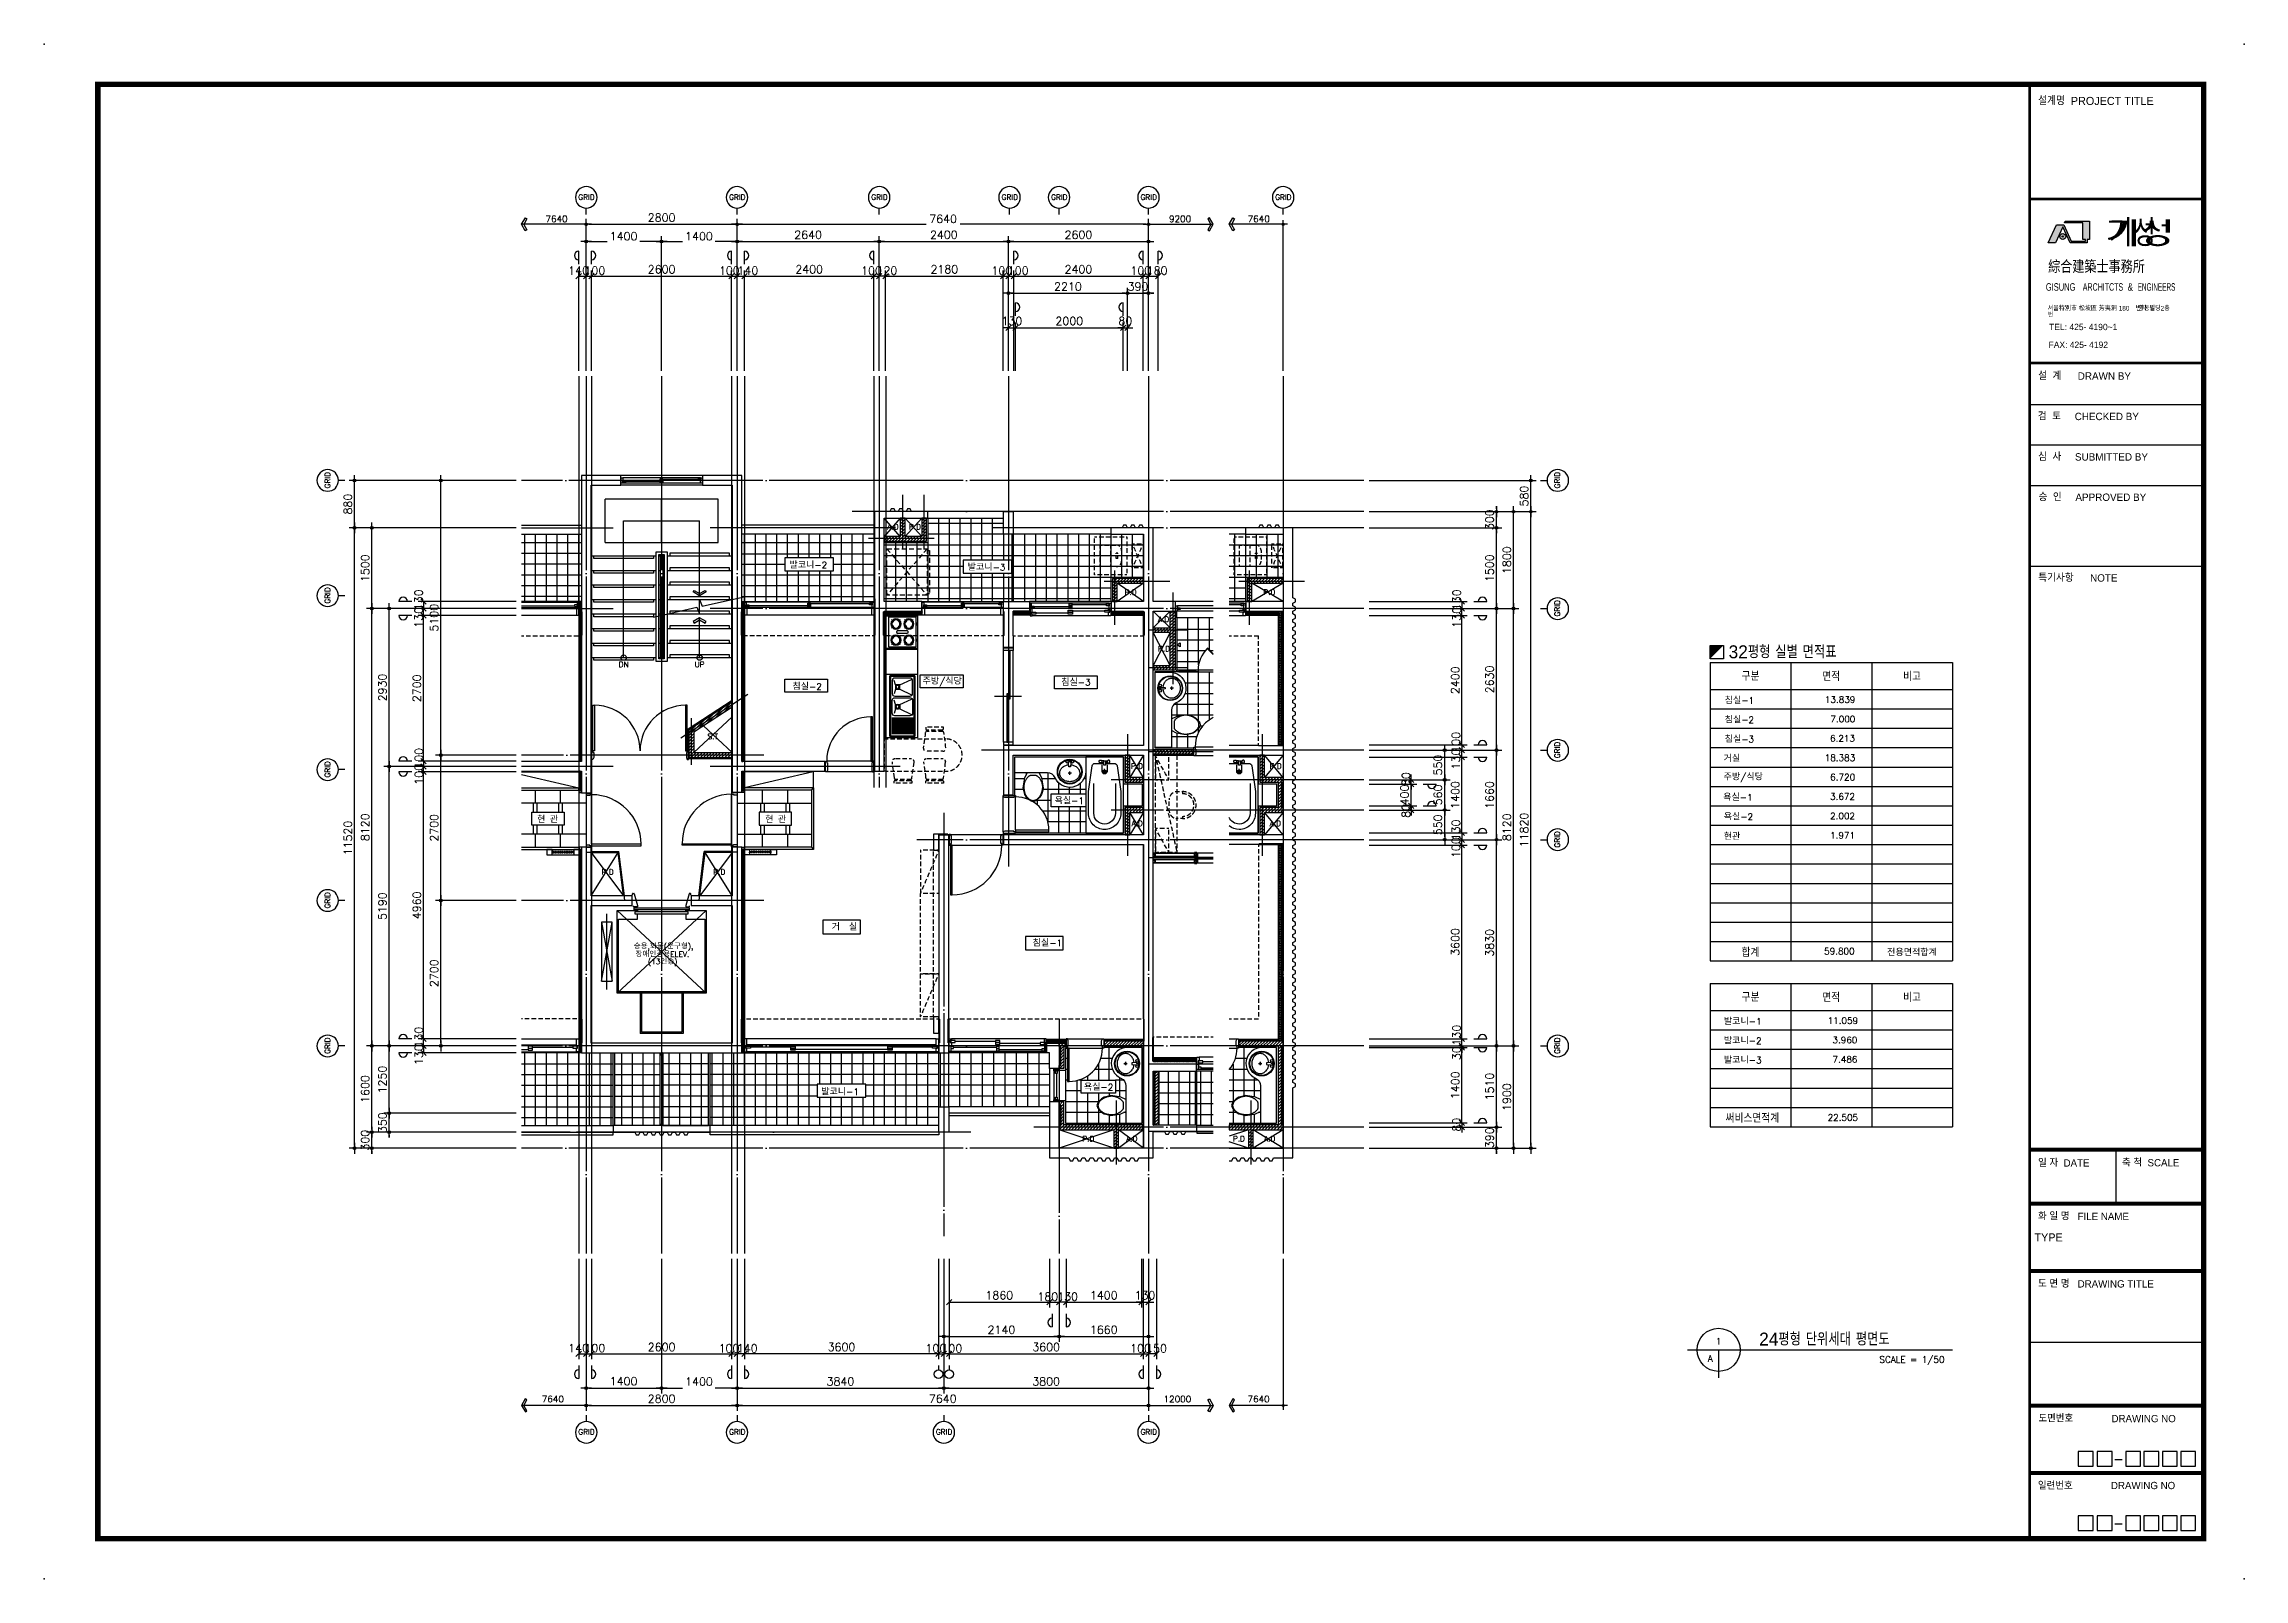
# Model space of a CAD drawing. Extents: x 0 to 40850, y 0 to 28500.
import ezdxf
from ezdxf.enums import TextEntityAlignment as Align

# ---------------------------------------------------------------- set-up
doc = ezdxf.new("R2010")
doc.units = 0
doc.header["$LTSCALE"] = 60
doc.header["$MEASUREMENT"] = 0
for name, pattern in [('CEN', [62, 60, -1, 0, -1]), ('HID', [2.3, 1.5, -0.8]), ('HID1', [2.3, 1.5, -0.8]), ('HIDDEN', [2.1, 0.7, -0.7, 0.7])]:
    doc.linetypes.add(name, pattern=pattern)
doc.layers.get('0').update_dxf_attribs({"linetype": 'CONTINUOUS'})
doc.layers.get('DEFPOINTS').update_dxf_attribs({"linetype": 'CONTINUOUS'})
for name, color, linetype in [('1', 1, 'CONTINUOUS'), ('2', 2, 'CONTINUOUS'), ('22', 2, 'HIDDEN'), ('3', 3, 'CONTINUOUS'), ('4', 4, 'CONTINUOUS'), ('6', 6, 'CONTINUOUS'), ('7', 7, 'CONTINUOUS'), ('8', 8, 'CONTINUOUS'), ('9', 9, 'CONTINUOUS'), ('CEN', 1, 'CEN'), ('CI_DIM', 7, 'CONTINUOUS'), ('DIMDOT', 2, 'CONTINUOUS'), ('FORM', 7, 'CONTINUOUS'), ('FUR', 4, 'CONTINUOUS'), ('INSUL', 9, 'CONTINUOUS'), ('KIC', 2, 'CONTINUOUS'), ('TEXT', 3, 'CONTINUOUS'), ('WINDOW', 4, 'CONTINUOUS')]:
    doc.layers.add(name, color=color, linetype=linetype)
doc.styles.add('CGD', font='cgde.shx', dxfattribs={"bigfont": 'cgd.shx'})
doc.styles.add('CGS', font='cgse', dxfattribs={"bigfont": 'cgs'})
doc.styles.add('CGSH', font='cgse', dxfattribs={"bigfont": 'cgsh'})
doc.styles.add('GHS', font='ROMANS', dxfattribs={"bigfont": 'GHS'})
doc.styles.add('HDH', font='cgde.shx', dxfattribs={"bigfont": 'cgd.shx'})
doc.styles.add('HS', font='simplex', dxfattribs={"bigfont": 'ghs'})
doc.styles.add('HSH', font='SIMPLEX', dxfattribs={"bigfont": 'ghs'})
doc.dimstyles.new('2M', dxfattribs={"dimscale": 50, "dimtxt": 3, "dimasz": 1, "dimexe": 2, "dimexo": 0, "dimgap": 1, "dimtad": 1, "dimdec": 0, "dimzin": 0, "dimtxsty": 'GHS', "dimblk": 'DIMDOT', "dimblk1": 'DIMDOT', "dimblk2": 'DIMDOT', "dimsah": 1, "dimcen": 0, "dimclrd": 2, "dimclre": 2, "dimclrt": 3, "dimazin": 3, "dimtfac": 1, "dimtdec": 0, "dimtix": 1, "dimtmove": 0, "dimatfit": 3, "dimtolj": 1, "dimtzin": 0})
doc.dimstyles.new('3T', dxfattribs={"dimscale": 50, "dimtxt": 3, "dimasz": 2, "dimexe": 2, "dimexo": 0, "dimgap": 1, "dimtad": 1, "dimdec": 0, "dimzin": 0, "dimtxsty": 'GHS', "dimblk": 'DIMDOT', "dimblk1": 'OBLIQUE', "dimblk2": 'OBLIQUE', "dimsah": 1, "dimcen": 0, "dimclrd": 2, "dimclre": 2, "dimclrt": 3, "dimazin": 3, "dimtfac": 1, "dimtdec": 0, "dimtix": 1, "dimtmove": 0, "dimatfit": 3, "dimtolj": 1, "dimtzin": 0})
pattern_1 = [(45, (-69970.193, -30669.865), (-28.284271, 28.284271), [])]
pattern_2 = [(45, (-69770.193, -30669.865), (-28.284271, 28.284271), [])]

msp = doc.modelspace()

# ---------------------------------------------------------------- texts
at = {"layer": '3', "style": 'HS'}
for s, height, rotation, p in [('GRID', 100, 360, (9920.8, 25605.4)), ('GRID', 100, 360, (12720.8, 25605.4)), ('GRID', 100, 360, (15360.8, 25605.4)), ('GRID', 100, 360, (17780.8, 25605.4)), ('GRID', 100, 360, (18700.8, 25605.4)), ('GRID', 100, 360, (20360.8, 25605.4)), ('GRID', 100, 360, (22860.8, 25605.4)), ('9200', 120, 360, (20889.2, 25192.6)), ('GRID', 100, 90, (5314.9, 20249.6)), ('GRID', 100, 90, (28149.2, 20249.6)), ('GRID', 100, 90, (5314.9, 18109.6)), ('P.D', 100, 360, (20065, 18271.7)), ('P.D', 100, 360, (22641.1, 18271.7)), ('GRID', 100, 90, (28149.2, 17869.6)), ('DN', 100, 360, (10671.2, 16930.9)), ('UP', 100, 360, (12081.2, 16930.9)), ('S.T', 100, 360, (12320.8, 15594)), ('GRID', 100, 90, (28149.2, 15239.6)), ('GRID', 100, 90, (5314.9, 14879.6)), ('P.D', 100, 360, (20182.6, 15044.2)), ('P.D', 100, 360, (22758.6, 15044.2)), ('A.D', 100, 360, (20192.7, 13979.2)), ('A.D', 100, 360, (22758.6, 13979.2)), ('GRID', 100, 90, (28149.2, 13579.6)), ('P.D', 100, 360, (10353.9, 13078)), ('P.D', 100, 360, (12428.4, 13078)), ('GRID', 100, 90, (5314.9, 12449.6)), ('장애인겸용ELEV.', 100, 360, (10982.6, 11549.9)), ('(13인승)', 100, 360, (11213.5, 11414.6)), ('GRID', 100, 90, (5314.9, 9749.6)), ('GRID', 100, 90, (28149.2, 9749.6)), ('P.D', 100, 360, (19278.6, 8124.2)), ('A.D', 100, 360, (20093.1, 8124.2)), ('P.D', 100, 360, (22075.7, 8124.2)), ('A.D', 100, 360, (22653.6, 8124.2)), ('7640', 120, 360, (9242.3, 3281.3)), ('12000', 120, 360, (20788.1, 3281.3)), ('7640', 120, 360, (22347.5, 3281.3))]:
    msp.add_text(s, height=height, rotation=rotation, dxfattribs=at).set_placement(p)
at = {"layer": '3'}
for s, height, style, p in [('7640', 120, 'HS', (9311, 25192.6)), ('7640', 120, 'HS', (22349.4, 25192.6)), ('A.D', 100, 'HS', (15659, 19484.8)), ('P.D', 100, 'HS', (16061.1, 19484.8)), ('A.D', 100, 'HS', (20683.7, 17769.2)), ('P.D', 100, 'HS', (20683.7, 17221.7)), (' 32평형 실별 면적표', 240, 'HDH', (31191.4, 17095.5)), ('거  실', 120, 'HS', (14625.9, 12046.5)), ('침실-1', 120, 'HS', (18356.7, 11749.1)), (' 승용,화물(운구형),  ', 100, 'HS', (10881.6, 11698.1)), ('24평형 단위세대 평면도', 240, 'HDH', (31847.4, 4334.5)), ('SCALE = 1/50', 120, 'HSH', (34080.8, 4014.5)), ('GRID', 100, 'HS', (9920.8, 2681.1)), ('GRID', 100, 'HS', (12720.8, 2681.1)), ('GRID', 100, 'HS', (16560.8, 2681.1)), ('GRID', 100, 'HS', (20360.8, 2681.1))]:
    msp.add_text(s, height=height, dxfattribs=dict(at, style=style)).set_placement(p)
for s, height, style, p in [('발코니-2', 120, 'GHS', (14191.1, 18839.4)), ('발코니-3', 120, 'GHS', (17501.1, 18799.4)), ('주방/식당', 120, 'GHS', (16677.5, 16665.1)), ('구분', 150, 'GHS', (31686, 16770.2)), ('면적', 150, 'GHS', (33186, 16770.2)), ('비고', 150, 'GHS', (34686, 16770.2)), ('침실-2', 120, 'GHS', (14169.3, 16584.2)), ('침실-3', 120, 'GHS', (19160.4, 16663.8)), ('침실-1', 120, 'GHS', (31479.5, 16327.4)), ('13.839', 120, 'GHS', (33351, 16327.4)), ('침실-2', 120, 'GHS', (31479.5, 15967.4)), ('7.000', 120, 'GHS', (33401.5, 15967.4)), ('침실-3', 120, 'GHS', (31479.5, 15607.4)), ('6.213', 120, 'GHS', (33394.8, 15607.4)), ('거실', 120, 'GHS', (31340.7, 15247.4)), ('18.383', 120, 'GHS', (33347.5, 15247.4)), ('주방/식당', 120, 'GHS', (31552.8, 14887.4)), ('6.720', 120, 'GHS', (33398.1, 14887.4)), ('욕실-1', 120, 'GHS', (19037.3, 14463.4)), ('욕실-1', 120, 'GHS', (31452.4, 14527.4)), ('3.672', 120, 'GHS', (33396.2, 14527.4)), ('현 관', 120, 'GHS', (9351, 14118.4)), ('현 관', 120, 'GHS', (13585.5, 14118.4)), ('욕실-2', 120, 'GHS', (31461.3, 14167.4)), ('2.002', 120, 'GHS', (33396.2, 14167.4)), ('현관', 120, 'GHS', (31344.2, 13798.3)), ('1.971', 120, 'GHS', (33396.2, 13807.4)), ('합계', 150, 'GHS', (31686, 11647.4)), ('59.800', 120, 'GHS', (33337.2, 11656.6)), ('전용면적합계', 120, 'GHS', (34686, 11647.4)), ('구분', 150, 'GHS', (31686, 10810.2)), ('면적', 150, 'GHS', (33186, 10810.2)), ('비고', 150, 'GHS', (34686, 10810.2)), ('발코니-1', 120, 'GHS', (31541.6, 10367.4)), ('11.059', 120, 'GHS', (33401.5, 10367.4)), ('발코니-2', 120, 'GHS', (31541.6, 10007.4)), ('3.960', 120, 'GHS', (33440.5, 10007.4)), ('발코니-3', 120, 'GHS', (31541.6, 9647.4)), ('7.486', 120, 'GHS', (33440.5, 9647.4)), ('발코니-1', 120, 'GHS', (14780.9, 9059.2)), ('욕실-2', 120, 'GHS', (19581.6, 9145.7)), ('써비스면적계', 150, 'GHS', (31722.2, 8567.4)), ('22.505', 120, 'GHS', (33401.5, 8567.4)), ('A', 120, 'HSH', (30939.4, 4094.5)), ('1', 120, 'HSH', (31094.9, 4414.5))]:
    msp.add_text(s, height=height, dxfattribs=dict(at, style=style)).set_placement(p, align=Align.MIDDLE)

# ---------------------------------------------------------------- blocks, each defined once
blk = doc.blocks.new('*U5')
at = {"layer": 'TEXT', "color": 0, "linetype": 'CONTINUOUS'}
for points in [[(45844.9, 470.5), (45849.9, 470.5), (45844.9, 471.28)], [(45849.9, 470.5), (45844.9, 471.28), (45851.68, 471.28)], [(45847.54, 464.84), (45846.69, 465.62), (45847.66, 466.3)], [(45848.76, 465.59), (45851.68, 471.28), (45847.54, 464.84)], [(45851.68, 471.28), (45847.54, 464.84), (45849.16, 468.14)], [(45849.16, 468.14), (45848.49, 467.15), (45847.54, 464.84)], [(45848.49, 467.15), (45847.54, 464.84), (45847.66, 466.3)], [(45851.68, 471.28), (45849.81, 466.57), (45848.76, 465.59)], [(45851.68, 471.28), (45849.16, 468.14), (45849.63, 469.23)], [(45849.9, 470.39), (45851.68, 471.28), (45849.63, 469.23)], [(45850.67, 467.72), (45851.68, 471.28), (45849.81, 466.57)], [(45849.9, 470.5), (45849.9, 470.39), (45851.68, 471.28)], [(45851.68, 471.28), (45851.3, 469), (45850.67, 467.72)], [(45851.68, 470.39), (45851.68, 471.28), (45851.3, 469)], [(45854.9, 471.72), (45853.35, 471.72), (45854.9, 461.72)], [(45853.35, 471.72), (45854.9, 461.72), (45853.35, 461.72)], [(45857.68, 467.94), (45858.39, 468.15), (45858.01, 467.17)], [(45858.39, 468.15), (45858.01, 467.17), (45858.67, 467.34)], [(45858.39, 468.15), (45860.36, 468.42), (45860.79, 468.94)], [(45858.39, 468.15), (45859.03, 468.55), (45860.79, 468.94)], [(45859.85, 467.97), (45858.39, 468.15), (45860.36, 468.42)], [(45858.67, 467.34), (45858.39, 468.15), (45859.28, 467.61)], [(45858.39, 468.15), (45859.28, 467.61), (45859.85, 467.97)], [(45859.03, 468.55), (45860.79, 468.94), (45861.57, 470.5)], [(45861.57, 470.5), (45859.53, 469.1), (45859.03, 468.55)], [(45859.46, 465.06), (45862.12, 465.87), (45863.01, 465.94)], [(45859.46, 465.06), (45863.01, 465.94), (45863.91, 465.87)], [(45863.91, 465.87), (45859.46, 465.06), (45864.79, 465.72)], [(45861.23, 465.72), (45859.46, 465.06), (45862.12, 465.87)], [(45859.46, 465.06), (45864.79, 465.72), (45865.7, 465.46)], [(45859.46, 465.06), (45860.32, 465.46), (45861.23, 465.72)], [(45861.57, 470.5), (45859.87, 469.77), (45859.53, 469.1)], [(45860.01, 470.5), (45861.57, 470.5), (45859.87, 469.77)], [(45861.57, 471.28), (45861.57, 470.5), (45860.01, 471.28)], [(45861.57, 470.5), (45860.01, 471.28), (45860.01, 470.5)], [(45860.79, 468.94), (45861.71, 469.77), (45861.57, 470.5)], [(45860.79, 468.94), (45862.05, 469.1), (45861.71, 469.77)], [(45863.57, 467.17), (45860.79, 468.94), (45862.05, 469.1)], [(45861.22, 468.42), (45860.79, 468.94), (45861.73, 467.97)], [(45860.79, 468.94), (45861.73, 467.97), (45862.3, 467.61)], [(45862.3, 467.61), (45860.79, 468.94), (45862.91, 467.34)], [(45860.79, 468.94), (45862.91, 467.34), (45863.57, 467.17)], [(45863.57, 467.17), (45862.55, 468.55), (45862.05, 469.1)], [(45863.18, 468.15), (45863.57, 467.17), (45862.55, 468.55)], [(45863.57, 467.17), (45863.9, 467.94), (45863.18, 468.15)], [(45866.01, 469.17), (45866.01, 469.94), (45864.46, 469.17)], [(45866.01, 469.94), (45864.46, 469.94), (45864.46, 469.17)], [(45867.57, 466.83), (45866.01, 466.83), (45867.57, 471.72)], [(45866.01, 466.83), (45867.57, 471.72), (45866.01, 469.94)], [(45867.57, 471.72), (45866.01, 471.72), (45866.01, 469.94)], [(45866.01, 466.83), (45866.01, 469.17), (45866.01, 469.94)], [(45844.46, 464.83), (45847.54, 464.84), (45845.61, 465.12)], [(45847.54, 464.84), (45844.79, 464.06), (45844.46, 464.83)], [(45846.2, 464.32), (45847.54, 464.84), (45844.79, 464.06)], [(45847.54, 464.84), (45845.61, 465.12), (45846.69, 465.62)], [(45860.32, 462.21), (45858.68, 463.83), (45858.71, 464.12)], [(45858.71, 463.55), (45860.32, 462.21), (45858.68, 463.83)], [(45858.71, 464.12), (45860.32, 462.21), (45858.79, 464.39)], [(45860.32, 462.21), (45858.79, 463.28), (45858.71, 463.55)], [(45860.32, 462.21), (45858.79, 464.39), (45859.09, 464.76)], [(45859.09, 462.91), (45860.32, 462.21), (45858.79, 463.28)], [(45859.09, 464.76), (45860.32, 462.21), (45859.46, 465.06)], [(45860.32, 462.21), (45859.46, 462.61), (45859.09, 462.91)], [(45865.7, 465.46), (45859.46, 465.06), (45862.46, 465.12)], [(45859.46, 465.06), (45862.46, 465.12), (45861.9, 465.06)], [(45860.32, 462.21), (45859.46, 465.06), (45860.35, 463.39)], [(45861.9, 465.06), (45859.46, 465.06), (45861.5, 464.97)], [(45859.46, 465.06), (45861.5, 464.97), (45861.12, 464.83)], [(45861.12, 464.83), (45859.46, 465.06), (45860.71, 464.59)], [(45859.46, 465.06), (45860.71, 464.59), (45860.35, 464.28)], [(45860.35, 464.28), (45859.46, 465.06), (45860.26, 464.06)], [(45859.46, 465.06), (45860.26, 464.06), (45860.23, 463.83)], [(45860.23, 463.83), (45859.46, 465.06), (45860.26, 463.6)], [(45859.46, 465.06), (45860.26, 463.6), (45860.35, 463.39)], [(45860.35, 463.39), (45860.32, 462.21), (45860.71, 463.07)], [(45860.32, 462.21), (45860.71, 463.07), (45861.12, 462.83)], [(45860.32, 462.21), (45861.12, 462.83), (45861.5, 462.69)], [(45861.9, 462.61), (45860.32, 462.21), (45861.5, 462.69)], [(45862.45, 462.54), (45861.9, 462.61), (45860.32, 462.21)], [(45863.57, 462.54), (45861.23, 461.94), (45860.32, 462.21)], [(45863.57, 462.54), (45863.01, 462.5), (45860.32, 462.21)], [(45863.01, 462.5), (45860.32, 462.21), (45862.45, 462.54)], [(45862.12, 461.79), (45863.57, 462.54), (45861.23, 461.94)], [(45863.57, 462.54), (45863.01, 461.72), (45862.12, 461.79)], [(45865.7, 465.46), (45863.01, 465.17), (45862.46, 465.12)], [(45863.57, 465.12), (45865.7, 465.46), (45863.01, 465.17)], [(45863.57, 462.54), (45863.91, 461.79), (45863.01, 461.72)], [(45865.7, 465.46), (45864.12, 465.06), (45863.57, 465.12)], [(45866.57, 462.61), (45866.94, 462.91), (45863.57, 462.54)], [(45866.94, 462.91), (45863.57, 462.54), (45864.12, 462.61)], [(45866.57, 462.61), (45863.57, 462.54), (45865.7, 462.21)], [(45863.57, 462.54), (45865.7, 462.21), (45864.79, 461.94)], [(45864.79, 461.94), (45863.57, 462.54), (45863.91, 461.79)], [(45864.52, 464.97), (45865.7, 465.46), (45864.12, 465.06)], [(45864.12, 462.61), (45866.94, 462.91), (45864.52, 462.7)], [(45865.7, 465.46), (45864.9, 464.83), (45864.52, 464.97)], [(45866.94, 462.91), (45864.52, 462.7), (45864.9, 462.83)], [(45865.7, 465.46), (45865.32, 464.59), (45864.9, 464.83)], [(45866.94, 462.91), (45864.9, 462.83), (45865.32, 463.07)], [(45865.68, 464.28), (45865.7, 465.46), (45865.32, 464.59)], [(45865.32, 463.07), (45866.94, 462.91), (45865.68, 463.39)], [(45865.7, 465.46), (45866.94, 462.91), (45865.68, 464.28)], [(45866.94, 462.91), (45865.76, 464.06), (45865.68, 464.28)], [(45866.94, 462.91), (45865.68, 463.39), (45865.76, 463.6)], [(45867.23, 463.28), (45865.7, 465.46), (45866.94, 462.91)], [(45866.57, 465.06), (45865.7, 465.46), (45866.94, 464.76)], [(45865.7, 465.46), (45866.94, 464.76), (45867.23, 464.39)], [(45867.23, 464.39), (45865.7, 465.46), (45867.32, 464.12)], [(45865.7, 465.46), (45867.32, 464.12), (45867.35, 463.83)], [(45867.35, 463.83), (45865.7, 465.46), (45867.32, 463.55)], [(45865.7, 465.46), (45867.32, 463.55), (45867.23, 463.28)], [(45866.94, 462.91), (45865.79, 463.83), (45865.76, 464.06)], [(45865.76, 463.6), (45866.94, 462.91), (45865.79, 463.83)]]:
    blk.add_solid(points, dxfattribs=at)
blk = doc.blocks.new('도면')
at = {"layer": 'FORM', "linetype": 'CONTINUOUS'}
h = blk.add_hatch(color=256, dxfattribs=at)
edge = h.paths.add_edge_path(flags=17)
edge.add_arc((749.7, 498.5), 1.11, 0, 360)
edge = h.paths.add_edge_path(flags=16)
edge.add_arc((749.7, 498.5), 0.234, 0, 360)
h.paths.add_polyline_path([(752.86, 496.83), (758.1, 496.83), (758.1, 497.46), (757.15, 497.46), (757.15, 503.54), (750.35, 503.54), (750.64, 504.17), (759.67, 504.17), (759.67, 497.46), (758.73, 497.46), (758.73, 496.2), (752.45, 496.2), (749.71, 502.16), (746.97, 496.2), (744.29, 496.2), (747.38, 502.91), (750.06, 502.91)])
at = {"layer": '9', "linetype": 'CONTINUOUS'}
for p in [(0, 570), (817, 570), (0, 0), (817, 0)]:
    blk.add_point(p, dxfattribs=at)
at = {"layer": 'FORM'}
for p, q in [((802, 435.99), (737.46, 435.99)), ((802, 420.99), (737.46, 420.99)), ((802, 405.99), (737.46, 405.99)), ((802, 375.99), (737.46, 375.99)), ((800.99, 159.85), (737.92, 159.85)), ((800.99, 158.85), (737.92, 158.85)), ((769.46, 158.85), (769.46, 138.85)), ((800.99, 139.85), (737.92, 139.85)), ((800.99, 138.85), (737.92, 138.85)), ((800.99, 114.85), (737.92, 114.85)), ((800.99, 113.85), (737.92, 113.85)), ((802, 87.85), (737.46, 87.85)), ((800.99, 64.85), (737.92, 64.85)), ((800.99, 63.85), (737.92, 63.85)), ((771.76, 44.21), (768.98, 44.21)), ((800.99, 39.85), (737.92, 39.85)), ((800.99, 38.85), (737.92, 38.85)), ((771.76, 20.36), (768.98, 20.36))]:
    blk.add_line(p, q, dxfattribs=at)
at = {"layer": 'FORM', "const_width": 2}
blk.add_lwpolyline([(802, 15), (802, 555), (20, 555), (20, 15)], close=True, dxfattribs=at)
at = {"layer": 'FORM', "const_width": 1}
for points in [[(737.46, 15), (737.46, 555)], [(802, 512.49), (737.46, 512.49)], [(802, 451.49), (737.46, 451.49)], [(802, 159.35), (737.46, 159.35)], [(802, 139.35), (737.46, 139.35)], [(802, 114.35), (737.46, 114.35)], [(802, 64.35), (737.46, 64.35)], [(802, 39.35), (737.46, 39.35)]]:
    blk.add_lwpolyline(points, dxfattribs=at)
at = {"layer": 'FORM'}
for points in [[(760.95, 47.35), (755.45, 47.35), (755.45, 41.85), (760.95, 41.85)], [(768.03, 47.35), (762.53, 47.35), (762.53, 41.85), (768.03, 41.85)], [(778.56, 47.35), (773.06, 47.35), (773.06, 41.85), (778.56, 41.85)], [(785.37, 47.35), (779.86, 47.35), (779.86, 41.85), (785.37, 41.85)], [(792.19, 47.35), (786.69, 47.35), (786.69, 41.85), (792.19, 41.85)], [(798.99, 47.35), (793.49, 47.35), (793.49, 41.85), (798.99, 41.85)], [(760.95, 23.51), (755.45, 23.51), (755.45, 18.01), (760.95, 18.01)], [(768.03, 23.51), (762.53, 23.51), (762.53, 18.01), (768.03, 18.01)], [(778.56, 23.51), (773.06, 23.51), (773.06, 18.01), (778.56, 18.01)], [(785.37, 23.51), (779.86, 23.51), (779.86, 18.01), (785.37, 18.01)], [(792.19, 23.51), (786.69, 23.51), (786.69, 18.01), (792.19, 18.01)], [(798.99, 23.51), (793.49, 23.51), (793.49, 18.01), (798.99, 18.01)]]:
    blk.add_lwpolyline(points, close=True, dxfattribs=at)
at = {"layer": 'TEXT'}
blk.add_lwpolyline([(752.86, 496.83), (758.1, 496.83), (758.1, 497.46), (757.15, 497.46), (757.15, 503.54), (750.35, 503.54), (750.64, 504.17), (759.67, 504.17), (759.67, 497.46), (758.73, 497.46), (758.73, 496.2), (752.45, 496.2), (749.71, 502.16), (746.97, 496.2), (744.29, 496.2), (747.38, 502.91), (750.06, 502.91)], close=True, dxfattribs=at)
for radius in [1.11, 0.234]:
    blk.add_circle((749.7, 498.5), radius, dxfattribs=at)
at = {"layer": 'FORM', "linetype": 'CONTINUOUS'}
blk.add_blockref('*U5', (-45078.06, 33.15), dxfattribs=at)
at = {"layer": 'TEXT'}
for s, height, style, p in [('설계명  PROJECT TITLE', 3, 'CGS', (740.54, 547.35)), ('綜合建築士事務所', 4.72, 'CGSH', (744.29, 484.93)), ('서울特別市 松坡區 芳夷洞 180     광동빌딩2층', 1.73, 'CGSH', (744.09, 471.01)), ('번', 1.73, 'CGSH', (744.09, 468.56)), ('TEL: 425- 4190~1', 2.3579, 'CGS', (744.63, 463.74)), ('번지', 1.73, 'CGSH', (776.73, 471.01)), ('FAX: 425- 4192', 2.3579, 'CGS', (744.42, 457.14)), ('설  계      DRAWN BY', 2.7437, 'CGS', (740.54, 445.33)), ('검  토     CHECKED BY', 2.7437, 'CGS', (740.43, 430.33)), ('심  사     SUBMITTED BY', 2.7437, 'CGS', (740.53, 415.3)), ('승  인     APPROVED BY', 2.7437, 'CGS', (740.7, 400.33)), ('특기사항      NOTE', 2.7437, 'CGS', (740.61, 370.36)), ('일 자  DATE ', 2.7, 'CGS', (740.53, 153.13)), ('축 척  SCALE', 2.7, 'CGS', (771.7, 153.23)), ('화 일 명   FILE NAME', 2.7, 'CGS', (740.51, 133.31)), ('도 면 명   DRAWING TITLE', 2.7, 'CGS', (740.51, 108.24)), ('도면번호       ', 2.7, 'CGS', (740.64, 58.21)), ('DRAWING NO', 2.7, 'CGS', (767.79, 58.21)), ('일련번호', 2.7, 'CGS', (740.46, 33.23)), ('DRAWING NO', 2.7, 'CGS', (767.58, 33.37))]:
    blk.add_text(s, height=height, dxfattribs=dict(at, style=style)).set_placement(p)
at = {"layer": 'TEXT', "linetype": 'CONTINUOUS', "style": 'CGD'}
blk.add_text('기성', height=10, dxfattribs=at).set_placement((766.84, 494.87))
at = {"layer": 'TEXT', "style": 'CGS'}
for s, width, p, p2 in [('GISUNG', 0.857143, (743.41, 478.38), (754.41, 478.38)), ('ARCHITCTS', 0.808625, (757.13, 478.38), (772.13, 478.38)), ('&', 0.745342, (773.77, 478.38), (775.77, 478.38)), ('ENGINEERS', 0.718563, (777.51, 478.38), (791.51, 478.38))]:
    blk.add_text(s, height=2.8, dxfattribs=dict(at, width=width)).set_placement(p, p2, align=Align.FIT)
blk = doc.blocks.new('도면1')
at = {"layer": '9', "linetype": 'CONTINUOUS'}
blk.add_blockref('도면', (0, 0), dxfattribs=at)
at = {"layer": 'TEXT', "style": 'CGS'}
blk.add_text('TYPE', height=3, dxfattribs=at).set_placement((749.67, 125.36), align=Align.RIGHT)
blk = doc.blocks.new('_CIDOTB')
at = {"layer": 'DIMDOT', "linetype": 'CONTINUOUS'}
blk.add_line((-2, 0), (2, 0), dxfattribs=at)
for radius in [0.5, 0.25]:
    blk.add_circle((0, 0), radius, dxfattribs=at)
blk = doc.blocks.new('DIMDOT')
at = {"color": 0}
blk.add_line((-2, 0), (2, 0), dxfattribs=at)
for radius in [0.5, 0.25]:
    blk.add_circle((0, 0), radius, dxfattribs=at)
blk = doc.blocks.new('*D8')
at = {"color": 2, "linetype": 'BYBLOCK'}
for p, q in [((49618, 19517), (46838, 19517)), ((46938, 18067), (46938, 19467)), ((49618, 18017), (46838, 18017))]:
    blk.add_line(p, q, dxfattribs=at)
at = {"layer": 'DEFPOINTS', "color": 0, "linetype": 'BYBLOCK'}
for p in [(46938, 19517), (49618, 19517), (49618, 18017)]:
    blk.add_point(p, dxfattribs=at)
at = {"color": 2, "linetype": 'BYBLOCK', "xscale": 50, "yscale": 50, "zscale": 50}
for p, rotation in [((46938, 19517), 90), ((46938, 18017), 270)]:
    blk.add_blockref('DIMDOT', p, dxfattribs=dict(at, rotation=rotation))
at = {"color": 3, "linetype": 'BYBLOCK', "insert": (46813, 18767), "char_height": 150, "attachment_point": 5, "rotation": 90, "style": 'GHS'}
blk.add_mtext('\\A1;1500', dxfattribs=at)
blk = doc.blocks.new('*D9')
at = {"color": 2, "linetype": 'BYBLOCK'}
for p, q in [((49618, 20397), (46518, 20397)), ((46618, 19567), (46618, 20347)), ((49618, 19517), (46518, 19517))]:
    blk.add_line(p, q, dxfattribs=at)
at = {"layer": 'DEFPOINTS', "color": 0, "linetype": 'BYBLOCK'}
for p in [(46618, 20397), (49618, 20397), (49618, 19517)]:
    blk.add_point(p, dxfattribs=at)
at = {"color": 2, "linetype": 'BYBLOCK', "xscale": 50, "yscale": 50, "zscale": 50}
for p, rotation in [((46618, 20397), 90), ((46618, 19517), 270)]:
    blk.add_blockref('DIMDOT', p, dxfattribs=dict(at, rotation=rotation))
at = {"color": 3, "linetype": 'BYBLOCK', "insert": (46493, 19957), "char_height": 150, "attachment_point": 5, "rotation": 90, "style": 'GHS'}
blk.add_mtext('\\A1;880', dxfattribs=at)
blk = doc.blocks.new('_OBLIQUE')
at = {"color": 0, "linetype": 'BYBLOCK'}
blk.add_line((-0.5, -0.5), (0.5, 0.5), dxfattribs=at)
blk = doc.blocks.new('*D53')
at = {"color": 2, "linetype": 'BYBLOCK'}
for p, q in [((49618, 18147), (47798, 18147)), ((49618, 18017), (47798, 18017)), ((47898, 18147), (47898, 18017))]:
    blk.add_line(p, q, dxfattribs=at)
at = {"layer": 'DEFPOINTS', "color": 0, "linetype": 'BYBLOCK'}
for p in [(47898, 18017), (49618, 18147), (49618, 18017)]:
    blk.add_point(p, dxfattribs=at)
at = {"color": 2, "linetype": 'BYBLOCK', "xscale": 100, "yscale": 100, "zscale": 100}
for p, rotation in [((47898, 18147), 90), ((47898, 18017), 270)]:
    blk.add_blockref('_OBLIQUE', p, dxfattribs=dict(at, rotation=rotation))
at = {"color": 3, "linetype": 'BYBLOCK', "insert": (47807, 18181), "char_height": 150, "attachment_point": 5, "rotation": 90, "style": 'GHS'}
blk.add_mtext('\\A1;130', dxfattribs=at)
blk = doc.blocks.new('*D54')
at = {"color": 2, "linetype": 'BYBLOCK'}
for p, q in [((49618, 18017), (47798, 18017)), ((47898, 17887), (47898, 18017)), ((49618, 17887), (47798, 17887))]:
    blk.add_line(p, q, dxfattribs=at)
at = {"layer": 'DEFPOINTS', "color": 0, "linetype": 'BYBLOCK'}
for p in [(47898, 18017), (49618, 18017), (49618, 17887)]:
    blk.add_point(p, dxfattribs=at)
at = {"color": 2, "linetype": 'BYBLOCK', "xscale": 100, "yscale": 100, "zscale": 100}
for p, rotation in [((47898, 18017), 90), ((47898, 17887), 270)]:
    blk.add_blockref('_OBLIQUE', p, dxfattribs=dict(at, rotation=rotation))
at = {"color": 3, "linetype": 'BYBLOCK', "insert": (47807, 17853), "char_height": 150, "attachment_point": 5, "rotation": 90, "style": 'GHS'}
blk.add_mtext('\\A1;130', dxfattribs=at)
blk = doc.blocks.new('*D10')
at = {"color": 2, "linetype": 'BYBLOCK'}
for p, q in [((50918, 22432), (50918, 24932)), ((52318, 22432), (52318, 24932)), ((50968, 24832), (51308, 24832)), ((52268, 24832), (51915, 24832))]:
    blk.add_line(p, q, dxfattribs=at)
at = {"layer": 'DEFPOINTS', "color": 0, "linetype": 'BYBLOCK'}
for p in [(52318, 24832), (50918, 22432), (52318, 22432)]:
    blk.add_point(p, dxfattribs=at)
at = {"color": 2, "linetype": 'BYBLOCK', "xscale": 50, "yscale": 50, "zscale": 50, "rotation": 180}
blk.add_blockref('DIMDOT', (50918, 24832), dxfattribs=at)
at = {"color": 2, "linetype": 'BYBLOCK', "xscale": 50, "yscale": 50, "zscale": 50}
blk.add_blockref('DIMDOT', (52318, 24832), dxfattribs=at)
at = {"color": 3, "linetype": 'BYBLOCK', "insert": (51612, 24932), "char_height": 150, "attachment_point": 5, "style": 'GHS'}
blk.add_mtext('\\A1;1400', dxfattribs=at)
blk = doc.blocks.new('*D55')
at = {"color": 2, "linetype": 'BYBLOCK'}
for p, q in [((50918, 22432), (50918, 24292)), ((50918, 24192), (51018, 24192)), ((51018, 22432), (51018, 24292))]:
    blk.add_line(p, q, dxfattribs=at)
at = {"layer": 'DEFPOINTS', "color": 0, "linetype": 'BYBLOCK'}
for p in [(51018, 24192), (50918, 22432), (51018, 22432)]:
    blk.add_point(p, dxfattribs=at)
at = {"color": 2, "linetype": 'BYBLOCK', "xscale": 100, "yscale": 100, "zscale": 100, "rotation": 180}
blk.add_blockref('_OBLIQUE', (50918, 24192), dxfattribs=at)
at = {"color": 2, "linetype": 'BYBLOCK', "xscale": 100, "yscale": 100, "zscale": 100}
blk.add_blockref('_OBLIQUE', (51018, 24192), dxfattribs=at)
at = {"color": 3, "linetype": 'BYBLOCK', "insert": (51079, 24292), "char_height": 150, "attachment_point": 5, "style": 'GHS'}
blk.add_mtext('\\A1;100', dxfattribs=at)
blk = doc.blocks.new('*D56')
at = {"color": 2, "linetype": 'BYBLOCK'}
for p, q in [((50778, 22432), (50778, 24292)), ((50778, 24192), (50918, 24192)), ((50918, 22432), (50918, 24292))]:
    blk.add_line(p, q, dxfattribs=at)
at = {"layer": 'DEFPOINTS', "color": 0, "linetype": 'BYBLOCK'}
for p in [(50918, 24192), (50778, 22432), (50918, 22432)]:
    blk.add_point(p, dxfattribs=at)
at = {"color": 2, "linetype": 'BYBLOCK', "xscale": 100, "yscale": 100, "zscale": 100, "rotation": 180}
blk.add_blockref('_OBLIQUE', (50778, 24192), dxfattribs=at)
at = {"color": 2, "linetype": 'BYBLOCK', "xscale": 100, "yscale": 100, "zscale": 100}
blk.add_blockref('_OBLIQUE', (50918, 24192), dxfattribs=at)
at = {"color": 3, "linetype": 'BYBLOCK', "insert": (50775, 24292), "char_height": 150, "attachment_point": 5, "style": 'GHS'}
blk.add_mtext('\\A1;140', dxfattribs=at)
blk = doc.blocks.new('*D57')
at = {"color": 2, "linetype": 'BYBLOCK'}
for p, q in [((58758, 22432), (58758, 23332)), ((58888, 22432), (58888, 23332)), ((58758, 23232), (58658, 23232)), ((58758, 23232), (58888, 23232)), ((58888, 23232), (58988, 23232))]:
    blk.add_line(p, q, dxfattribs=at)
at = {"layer": 'DEFPOINTS', "color": 0, "linetype": 'BYBLOCK'}
for p in [(58888, 23232), (58758, 22432), (58888, 22432)]:
    blk.add_point(p, dxfattribs=at)
at = {"color": 2, "linetype": 'BYBLOCK', "xscale": 100, "yscale": 100, "zscale": 100}
blk.add_blockref('_OBLIQUE', (58758, 23232), dxfattribs=at)
at = {"color": 2, "linetype": 'BYBLOCK', "xscale": 100, "yscale": 100, "zscale": 100, "rotation": 180}
blk.add_blockref('_OBLIQUE', (58888, 23232), dxfattribs=at)
at = {"color": 3, "linetype": 'BYBLOCK', "insert": (58823, 23357), "char_height": 150, "attachment_point": 5, "style": 'GHS'}
blk.add_mtext('\\A1;130', dxfattribs=at)
blk = doc.blocks.new('GASR')
for p, q in [((162, 189), (120, 231)), ((120, 69), (162, 111)), ((240, 189), (282, 231)), ((282, 69), (240, 111)), ((402, 189), (360, 231)), ((360, 69), (402, 111)), ((480, 189), (522, 231)), ((522, 69), (480, 111)), ((162, -111), (120, -69)), ((120, -231), (162, -189)), ((240, -111), (282, -69)), ((282, -231), (240, -189)), ((402, -111), (360, -69)), ((360, -231), (402, -189)), ((480, -111), (522, -69)), ((522, -231), (480, -189))]:
    blk.add_line(p, q)
blk.add_lwpolyline([(70, -280), (570, -280), (570, 280), (70, 280)], close=True)
blk.add_lwpolyline([(240, -30), (400, -30, 0.414214), (420, -10), (420, 10, 0.414214), (400, 30), (240, 30, 0.414214), (220, 10), (220, -10, 0.414214)], format="xyb", close=True)
for points in [[(570, 130), (590, 130), (590, 170), (569, 170)], [(570, -170), (590, -170), (590, -130), (569, -130)]]:
    blk.add_lwpolyline(points)
for centre, radius in [((201, 150), 95), ((201, 150), 75), ((441, 150), 95), ((441, 150), 75), ((201, -150), 95), ((201, -150), 75), ((441, -150), 95), ((441, -150), 75)]:
    blk.add_circle(centre, radius)
blk = doc.blocks.new('*D58')
at = {"color": 2, "linetype": 'BYBLOCK'}
for p, q in [((60888, 22432), (60888, 23332)), ((60968, 22432), (60968, 23332)), ((60888, 23232), (60788, 23232)), ((60888, 23232), (60968, 23232)), ((60968, 23232), (61068, 23232))]:
    blk.add_line(p, q, dxfattribs=at)
at = {"layer": 'DEFPOINTS', "color": 0, "linetype": 'BYBLOCK'}
for p in [(60968, 23232), (60888, 22432), (60968, 22432)]:
    blk.add_point(p, dxfattribs=at)
at = {"color": 2, "linetype": 'BYBLOCK', "xscale": 100, "yscale": 100, "zscale": 100}
blk.add_blockref('_OBLIQUE', (60888, 23232), dxfattribs=at)
at = {"color": 2, "linetype": 'BYBLOCK', "xscale": 100, "yscale": 100, "zscale": 100, "rotation": 180}
blk.add_blockref('_OBLIQUE', (60968, 23232), dxfattribs=at)
at = {"color": 3, "linetype": 'BYBLOCK', "insert": (60928, 23357), "char_height": 150, "attachment_point": 5, "style": 'GHS'}
blk.add_mtext('\\A1;80', dxfattribs=at)
blk = doc.blocks.new('*D59')
at = {"color": 2, "linetype": 'BYBLOCK'}
for p, q in [((58888, 22432), (58888, 23332)), ((60888, 22432), (60888, 23332)), ((58888, 23232), (60888, 23232))]:
    blk.add_line(p, q, dxfattribs=at)
at = {"layer": 'DEFPOINTS', "color": 0, "linetype": 'BYBLOCK'}
for p in [(60888, 23232), (58888, 22432), (60888, 22432)]:
    blk.add_point(p, dxfattribs=at)
at = {"color": 2, "linetype": 'BYBLOCK', "xscale": 100, "yscale": 100, "zscale": 100, "rotation": 180}
blk.add_blockref('_OBLIQUE', (58888, 23232), dxfattribs=at)
at = {"color": 2, "linetype": 'BYBLOCK', "xscale": 100, "yscale": 100, "zscale": 100}
blk.add_blockref('_OBLIQUE', (60888, 23232), dxfattribs=at)
at = {"color": 3, "linetype": 'BYBLOCK', "insert": (59888, 23357), "char_height": 150, "attachment_point": 5, "style": 'GHS'}
blk.add_mtext('\\A1;2000', dxfattribs=at)
blk = doc.blocks.new('*D60')
at = {"color": 2, "linetype": 'BYBLOCK'}
for p, q in [((56478, 22432), (56478, 24292)), ((56478, 24192), (58658, 24192)), ((58658, 22432), (58658, 24292))]:
    blk.add_line(p, q, dxfattribs=at)
at = {"layer": 'DEFPOINTS', "color": 0, "linetype": 'BYBLOCK'}
for p in [(58658, 24192), (56478, 22432), (58658, 22432)]:
    blk.add_point(p, dxfattribs=at)
at = {"color": 2, "linetype": 'BYBLOCK', "xscale": 100, "yscale": 100, "zscale": 100, "rotation": 180}
blk.add_blockref('_OBLIQUE', (56478, 24192), dxfattribs=at)
at = {"color": 2, "linetype": 'BYBLOCK', "xscale": 100, "yscale": 100, "zscale": 100}
blk.add_blockref('_OBLIQUE', (58658, 24192), dxfattribs=at)
at = {"color": 3, "linetype": 'BYBLOCK', "insert": (57568, 24317), "char_height": 150, "attachment_point": 5, "style": 'GHS'}
blk.add_mtext('\\A1;2180', dxfattribs=at)
blk = doc.blocks.new('*D11')
at = {"color": 2, "linetype": 'BYBLOCK'}
for p, q in [((53718, 22432), (53718, 25252)), ((53768, 25152), (57231, 25152)), ((61308, 25152), (57859, 25152)), ((61358, 22432), (61358, 25252))]:
    blk.add_line(p, q, dxfattribs=at)
at = {"layer": 'DEFPOINTS', "color": 0, "linetype": 'BYBLOCK'}
for p in [(61358, 25152), (53718, 22432), (61358, 22432)]:
    blk.add_point(p, dxfattribs=at)
at = {"color": 2, "linetype": 'BYBLOCK', "xscale": 50, "yscale": 50, "zscale": 50, "rotation": 180}
blk.add_blockref('DIMDOT', (53718, 25152), dxfattribs=at)
at = {"color": 2, "linetype": 'BYBLOCK', "xscale": 50, "yscale": 50, "zscale": 50}
blk.add_blockref('DIMDOT', (61358, 25152), dxfattribs=at)
at = {"color": 3, "linetype": 'BYBLOCK', "insert": (57545, 25252), "char_height": 150, "attachment_point": 5, "style": 'GHS'}
blk.add_mtext('\\A1;7640', dxfattribs=at)
blk = doc.blocks.new('*D12')
at = {"color": 2, "linetype": 'BYBLOCK'}
for p, q in [((56358, 22432), (56358, 24932)), ((58758, 22432), (58758, 24932)), ((56408, 24832), (58708, 24832))]:
    blk.add_line(p, q, dxfattribs=at)
at = {"layer": 'DEFPOINTS', "color": 0, "linetype": 'BYBLOCK'}
for p in [(58758, 24832), (56358, 22432), (58758, 22432)]:
    blk.add_point(p, dxfattribs=at)
at = {"color": 2, "linetype": 'BYBLOCK', "xscale": 50, "yscale": 50, "zscale": 50, "rotation": 180}
blk.add_blockref('DIMDOT', (56358, 24832), dxfattribs=at)
at = {"color": 2, "linetype": 'BYBLOCK', "xscale": 50, "yscale": 50, "zscale": 50}
blk.add_blockref('DIMDOT', (58758, 24832), dxfattribs=at)
at = {"color": 3, "linetype": 'BYBLOCK', "insert": (57558, 24957), "char_height": 150, "attachment_point": 5, "style": 'GHS'}
blk.add_mtext('\\A1;2400', dxfattribs=at)
blk = doc.blocks.new('*D61')
at = {"color": 2, "linetype": 'BYBLOCK'}
for p, q in [((61258, 22432), (61258, 24292)), ((61258, 24192), (61358, 24192)), ((61358, 22432), (61358, 24292))]:
    blk.add_line(p, q, dxfattribs=at)
at = {"layer": 'DEFPOINTS', "color": 0, "linetype": 'BYBLOCK'}
for p in [(61358, 24192), (61258, 22432), (61358, 22432)]:
    blk.add_point(p, dxfattribs=at)
at = {"color": 2, "linetype": 'BYBLOCK', "xscale": 100, "yscale": 100, "zscale": 100, "rotation": 180}
blk.add_blockref('_OBLIQUE', (61258, 24192), dxfattribs=at)
at = {"color": 2, "linetype": 'BYBLOCK', "xscale": 100, "yscale": 100, "zscale": 100}
blk.add_blockref('_OBLIQUE', (61358, 24192), dxfattribs=at)
at = {"color": 3, "linetype": 'BYBLOCK', "insert": (61215, 24292), "char_height": 150, "attachment_point": 5, "style": 'GHS'}
blk.add_mtext('\\A1;100', dxfattribs=at)
blk = doc.blocks.new('*D62')
at = {"color": 2, "linetype": 'BYBLOCK'}
for p, q in [((61358, 22432), (61358, 24292)), ((61358, 24192), (61538, 24192)), ((61538, 22432), (61538, 24292))]:
    blk.add_line(p, q, dxfattribs=at)
at = {"layer": 'DEFPOINTS', "color": 0, "linetype": 'BYBLOCK'}
for p in [(61538, 24192), (61358, 22432), (61538, 22432)]:
    blk.add_point(p, dxfattribs=at)
at = {"color": 2, "linetype": 'BYBLOCK', "xscale": 100, "yscale": 100, "zscale": 100, "rotation": 180}
blk.add_blockref('_OBLIQUE', (61358, 24192), dxfattribs=at)
at = {"color": 2, "linetype": 'BYBLOCK', "xscale": 100, "yscale": 100, "zscale": 100}
blk.add_blockref('_OBLIQUE', (61538, 24192), dxfattribs=at)
at = {"color": 3, "linetype": 'BYBLOCK', "insert": (61519, 24292), "char_height": 150, "attachment_point": 5, "style": 'GHS'}
blk.add_mtext('\\A1;180', dxfattribs=at)
blk = doc.blocks.new('*D63')
at = {"color": 2, "linetype": 'BYBLOCK'}
for p, q in [((58658, 22432), (58658, 24292)), ((58658, 24192), (58758, 24192)), ((58758, 22432), (58758, 24292))]:
    blk.add_line(p, q, dxfattribs=at)
at = {"layer": 'DEFPOINTS', "color": 0, "linetype": 'BYBLOCK'}
for p in [(58758, 24192), (58658, 22432), (58758, 22432)]:
    blk.add_point(p, dxfattribs=at)
at = {"color": 2, "linetype": 'BYBLOCK', "xscale": 100, "yscale": 100, "zscale": 100, "rotation": 180}
blk.add_blockref('_OBLIQUE', (58658, 24192), dxfattribs=at)
at = {"color": 2, "linetype": 'BYBLOCK', "xscale": 100, "yscale": 100, "zscale": 100}
blk.add_blockref('_OBLIQUE', (58758, 24192), dxfattribs=at)
at = {"color": 3, "linetype": 'BYBLOCK', "insert": (58635, 24292), "char_height": 150, "attachment_point": 5, "style": 'GHS'}
blk.add_mtext('\\A1;100', dxfattribs=at)
blk = doc.blocks.new('*D64')
at = {"color": 2, "linetype": 'BYBLOCK'}
for p, q in [((58758, 22432), (58758, 24292)), ((58758, 24192), (58858, 24192)), ((58858, 22432), (58858, 24292))]:
    blk.add_line(p, q, dxfattribs=at)
at = {"layer": 'DEFPOINTS', "color": 0, "linetype": 'BYBLOCK'}
for p in [(58858, 24192), (58758, 22432), (58858, 22432)]:
    blk.add_point(p, dxfattribs=at)
at = {"color": 2, "linetype": 'BYBLOCK', "xscale": 100, "yscale": 100, "zscale": 100, "rotation": 180}
blk.add_blockref('_OBLIQUE', (58758, 24192), dxfattribs=at)
at = {"color": 2, "linetype": 'BYBLOCK', "xscale": 100, "yscale": 100, "zscale": 100}
blk.add_blockref('_OBLIQUE', (58858, 24192), dxfattribs=at)
at = {"color": 3, "linetype": 'BYBLOCK', "insert": (58939, 24292), "char_height": 150, "attachment_point": 5, "style": 'GHS'}
blk.add_mtext('\\A1;100', dxfattribs=at)
blk = doc.blocks.new('*D65')
at = {"color": 2, "linetype": 'BYBLOCK'}
for p, q in [((58858, 22432), (58858, 24292)), ((58858, 24192), (61258, 24192)), ((61258, 22432), (61258, 24292))]:
    blk.add_line(p, q, dxfattribs=at)
at = {"layer": 'DEFPOINTS', "color": 0, "linetype": 'BYBLOCK'}
for p in [(61258, 24192), (58858, 22432), (61258, 22432)]:
    blk.add_point(p, dxfattribs=at)
at = {"color": 2, "linetype": 'BYBLOCK', "xscale": 100, "yscale": 100, "zscale": 100, "rotation": 180}
blk.add_blockref('_OBLIQUE', (58858, 24192), dxfattribs=at)
at = {"color": 2, "linetype": 'BYBLOCK', "xscale": 100, "yscale": 100, "zscale": 100}
blk.add_blockref('_OBLIQUE', (61258, 24192), dxfattribs=at)
at = {"color": 3, "linetype": 'BYBLOCK', "insert": (60058, 24317), "char_height": 150, "attachment_point": 5, "style": 'GHS'}
blk.add_mtext('\\A1;2400', dxfattribs=at)
blk = doc.blocks.new('*D13')
at = {"color": 2, "linetype": 'BYBLOCK'}
for p, q in [((58758, 22432), (58758, 24932)), ((61358, 22432), (61358, 24932)), ((58808, 24832), (61308, 24832))]:
    blk.add_line(p, q, dxfattribs=at)
at = {"layer": 'DEFPOINTS', "color": 0, "linetype": 'BYBLOCK'}
for p in [(61358, 24832), (58758, 22432), (61358, 22432)]:
    blk.add_point(p, dxfattribs=at)
at = {"color": 2, "linetype": 'BYBLOCK', "xscale": 50, "yscale": 50, "zscale": 50, "rotation": 180}
blk.add_blockref('DIMDOT', (58758, 24832), dxfattribs=at)
at = {"color": 2, "linetype": 'BYBLOCK', "xscale": 50, "yscale": 50, "zscale": 50}
blk.add_blockref('DIMDOT', (61358, 24832), dxfattribs=at)
at = {"color": 3, "linetype": 'BYBLOCK', "insert": (60058, 24957), "char_height": 150, "attachment_point": 5, "style": 'GHS'}
blk.add_mtext('\\A1;2600', dxfattribs=at)
blk = doc.blocks.new('*D14')
at = {"color": 2, "linetype": 'BYBLOCK'}
for p, q in [((58758, 22432), (58758, 23972)), ((58808, 23872), (60918, 23872)), ((60968, 22432), (60968, 23972))]:
    blk.add_line(p, q, dxfattribs=at)
at = {"layer": 'DEFPOINTS', "color": 0, "linetype": 'BYBLOCK'}
for p in [(60968, 23872), (58758, 22432), (60968, 22432)]:
    blk.add_point(p, dxfattribs=at)
at = {"color": 2, "linetype": 'BYBLOCK', "xscale": 50, "yscale": 50, "zscale": 50, "rotation": 180}
blk.add_blockref('DIMDOT', (58758, 23872), dxfattribs=at)
at = {"color": 2, "linetype": 'BYBLOCK', "xscale": 50, "yscale": 50, "zscale": 50}
blk.add_blockref('DIMDOT', (60968, 23872), dxfattribs=at)
at = {"color": 3, "linetype": 'BYBLOCK', "insert": (59863, 23997), "char_height": 150, "attachment_point": 5, "style": 'GHS'}
blk.add_mtext('\\A1;2210', dxfattribs=at)
blk = doc.blocks.new('*D15')
at = {"color": 2, "linetype": 'BYBLOCK'}
for p, q in [((60918, 23872), (60868, 23872)), ((60968, 22432), (60968, 23972)), ((60968, 23872), (61358, 23872)), ((61358, 22432), (61358, 23972)), ((61408, 23872), (61458, 23872))]:
    blk.add_line(p, q, dxfattribs=at)
at = {"layer": 'DEFPOINTS', "color": 0, "linetype": 'BYBLOCK'}
for p in [(61358, 23872), (60968, 22432), (61358, 22432)]:
    blk.add_point(p, dxfattribs=at)
at = {"color": 2, "linetype": 'BYBLOCK', "xscale": 50, "yscale": 50, "zscale": 50}
blk.add_blockref('DIMDOT', (60968, 23872), dxfattribs=at)
at = {"color": 2, "linetype": 'BYBLOCK', "xscale": 50, "yscale": 50, "zscale": 50, "rotation": 180}
blk.add_blockref('DIMDOT', (61358, 23872), dxfattribs=at)
at = {"color": 3, "linetype": 'BYBLOCK', "insert": (61163, 23997), "char_height": 150, "attachment_point": 5, "style": 'GHS'}
blk.add_mtext('\\A1;390', dxfattribs=at)
blk = doc.blocks.new('*D66')
at = {"color": 2, "linetype": 'BYBLOCK'}
for p, q in [((56258, 22432), (56258, 24292)), ((56258, 24192), (56358, 24192)), ((56358, 22432), (56358, 24292))]:
    blk.add_line(p, q, dxfattribs=at)
at = {"layer": 'DEFPOINTS', "color": 0, "linetype": 'BYBLOCK'}
for p in [(56358, 24192), (56258, 22432), (56358, 22432)]:
    blk.add_point(p, dxfattribs=at)
at = {"color": 2, "linetype": 'BYBLOCK', "xscale": 100, "yscale": 100, "zscale": 100, "rotation": 180}
blk.add_blockref('_OBLIQUE', (56258, 24192), dxfattribs=at)
at = {"color": 2, "linetype": 'BYBLOCK', "xscale": 100, "yscale": 100, "zscale": 100}
blk.add_blockref('_OBLIQUE', (56358, 24192), dxfattribs=at)
at = {"color": 3, "linetype": 'BYBLOCK', "insert": (56215, 24292), "char_height": 150, "attachment_point": 5, "style": 'GHS'}
blk.add_mtext('\\A1;100', dxfattribs=at)
blk = doc.blocks.new('*D67')
at = {"color": 2, "linetype": 'BYBLOCK'}
for p, q in [((56358, 22432), (56358, 24292)), ((56478, 24192), (56358, 24192)), ((56478, 22432), (56478, 24292))]:
    blk.add_line(p, q, dxfattribs=at)
at = {"layer": 'DEFPOINTS', "color": 0, "linetype": 'BYBLOCK'}
for p in [(56358, 24192), (56358, 22432), (56478, 22432)]:
    blk.add_point(p, dxfattribs=at)
at = {"color": 2, "linetype": 'BYBLOCK', "xscale": 100, "yscale": 100, "zscale": 100, "rotation": 180}
blk.add_blockref('_OBLIQUE', (56358, 24192), dxfattribs=at)
at = {"color": 2, "linetype": 'BYBLOCK', "xscale": 100, "yscale": 100, "zscale": 100}
blk.add_blockref('_OBLIQUE', (56478, 24192), dxfattribs=at)
at = {"color": 3, "linetype": 'BYBLOCK', "insert": (56502, 24292), "char_height": 150, "attachment_point": 5, "style": 'GHS'}
blk.add_mtext('\\A1;120', dxfattribs=at)
blk = doc.blocks.new('*D68')
at = {"color": 2, "linetype": 'BYBLOCK'}
for p, q in [((53718, 22432), (53718, 24292)), ((53718, 24192), (53858, 24192)), ((53858, 22432), (53858, 24292))]:
    blk.add_line(p, q, dxfattribs=at)
at = {"layer": 'DEFPOINTS', "color": 0, "linetype": 'BYBLOCK'}
for p in [(53858, 24192), (53718, 22432), (53858, 22432)]:
    blk.add_point(p, dxfattribs=at)
at = {"color": 2, "linetype": 'BYBLOCK', "xscale": 100, "yscale": 100, "zscale": 100, "rotation": 180}
blk.add_blockref('_OBLIQUE', (53718, 24192), dxfattribs=at)
at = {"color": 2, "linetype": 'BYBLOCK', "xscale": 100, "yscale": 100, "zscale": 100}
blk.add_blockref('_OBLIQUE', (53858, 24192), dxfattribs=at)
at = {"color": 3, "linetype": 'BYBLOCK', "insert": (53919, 24292), "char_height": 150, "attachment_point": 5, "style": 'GHS'}
blk.add_mtext('\\A1;140', dxfattribs=at)
blk = doc.blocks.new('*D69')
at = {"color": 2, "linetype": 'BYBLOCK'}
for p, q in [((53858, 22432), (53858, 24292)), ((53858, 24192), (56258, 24192)), ((56258, 22432), (56258, 24292))]:
    blk.add_line(p, q, dxfattribs=at)
at = {"layer": 'DEFPOINTS', "color": 0, "linetype": 'BYBLOCK'}
for p in [(56258, 24192), (53858, 22432), (56258, 22432)]:
    blk.add_point(p, dxfattribs=at)
at = {"color": 2, "linetype": 'BYBLOCK', "xscale": 100, "yscale": 100, "zscale": 100, "rotation": 180}
blk.add_blockref('_OBLIQUE', (53858, 24192), dxfattribs=at)
at = {"color": 2, "linetype": 'BYBLOCK', "xscale": 100, "yscale": 100, "zscale": 100}
blk.add_blockref('_OBLIQUE', (56258, 24192), dxfattribs=at)
at = {"color": 3, "linetype": 'BYBLOCK', "insert": (55058, 24317), "char_height": 150, "attachment_point": 5, "style": 'GHS'}
blk.add_mtext('\\A1;2400', dxfattribs=at)
blk = doc.blocks.new('*D16')
at = {"color": 2, "linetype": 'BYBLOCK'}
for p, q in [((53718, 22432), (53718, 24932)), ((56358, 22432), (56358, 24932)), ((53768, 24832), (56308, 24832))]:
    blk.add_line(p, q, dxfattribs=at)
at = {"layer": 'DEFPOINTS', "color": 0, "linetype": 'BYBLOCK'}
for p in [(56358, 24832), (53718, 22432), (56358, 22432)]:
    blk.add_point(p, dxfattribs=at)
at = {"color": 2, "linetype": 'BYBLOCK', "xscale": 50, "yscale": 50, "zscale": 50, "rotation": 180}
blk.add_blockref('DIMDOT', (53718, 24832), dxfattribs=at)
at = {"color": 2, "linetype": 'BYBLOCK', "xscale": 50, "yscale": 50, "zscale": 50}
blk.add_blockref('DIMDOT', (56358, 24832), dxfattribs=at)
at = {"color": 3, "linetype": 'BYBLOCK', "insert": (55038, 24957), "char_height": 150, "attachment_point": 5, "style": 'GHS'}
blk.add_mtext('\\A1;2640', dxfattribs=at)
blk = doc.blocks.new('*D70')
at = {"color": 2, "linetype": 'BYBLOCK'}
for p, q in [((51018, 22432), (51018, 24292)), ((51018, 24192), (53618, 24192)), ((53618, 22432), (53618, 24292))]:
    blk.add_line(p, q, dxfattribs=at)
at = {"layer": 'DEFPOINTS', "color": 0, "linetype": 'BYBLOCK'}
for p in [(53618, 24192), (51018, 22432), (53618, 22432)]:
    blk.add_point(p, dxfattribs=at)
at = {"color": 2, "linetype": 'BYBLOCK', "xscale": 100, "yscale": 100, "zscale": 100, "rotation": 180}
blk.add_blockref('_OBLIQUE', (51018, 24192), dxfattribs=at)
at = {"color": 2, "linetype": 'BYBLOCK', "xscale": 100, "yscale": 100, "zscale": 100}
blk.add_blockref('_OBLIQUE', (53618, 24192), dxfattribs=at)
at = {"color": 3, "linetype": 'BYBLOCK', "insert": (52318, 24317), "char_height": 150, "attachment_point": 5, "style": 'GHS'}
blk.add_mtext('\\A1;2600', dxfattribs=at)
blk = doc.blocks.new('*D17')
at = {"color": 2, "linetype": 'BYBLOCK'}
for p, q in [((50918, 22432), (50918, 25252)), ((50968, 25152), (53668, 25152)), ((53718, 22432), (53718, 25252))]:
    blk.add_line(p, q, dxfattribs=at)
at = {"layer": 'DEFPOINTS', "color": 0, "linetype": 'BYBLOCK'}
for p in [(53718, 25152), (50918, 22432), (53718, 22432)]:
    blk.add_point(p, dxfattribs=at)
at = {"color": 2, "linetype": 'BYBLOCK', "xscale": 50, "yscale": 50, "zscale": 50, "rotation": 180}
blk.add_blockref('DIMDOT', (50918, 25152), dxfattribs=at)
at = {"color": 2, "linetype": 'BYBLOCK', "xscale": 50, "yscale": 50, "zscale": 50}
blk.add_blockref('DIMDOT', (53718, 25152), dxfattribs=at)
at = {"color": 3, "linetype": 'BYBLOCK', "insert": (52318, 25277), "char_height": 150, "attachment_point": 5, "style": 'GHS'}
blk.add_mtext('\\A1;2800', dxfattribs=at)
blk = doc.blocks.new('*D18')
at = {"color": 2, "linetype": 'BYBLOCK'}
for p, q in [((52318, 22432), (52318, 24932)), ((53718, 22432), (53718, 24932)), ((52368, 24832), (52708, 24832)), ((53668, 24832), (53315, 24832))]:
    blk.add_line(p, q, dxfattribs=at)
at = {"layer": 'DEFPOINTS', "color": 0, "linetype": 'BYBLOCK'}
for p in [(53718, 24832), (52318, 22432), (53718, 22432)]:
    blk.add_point(p, dxfattribs=at)
at = {"color": 2, "linetype": 'BYBLOCK', "xscale": 50, "yscale": 50, "zscale": 50, "rotation": 180}
blk.add_blockref('DIMDOT', (52318, 24832), dxfattribs=at)
at = {"color": 2, "linetype": 'BYBLOCK', "xscale": 50, "yscale": 50, "zscale": 50}
blk.add_blockref('DIMDOT', (53718, 24832), dxfattribs=at)
at = {"color": 3, "linetype": 'BYBLOCK', "insert": (53012, 24932), "char_height": 150, "attachment_point": 5, "style": 'GHS'}
blk.add_mtext('\\A1;1400', dxfattribs=at)
blk = doc.blocks.new('*D71')
at = {"color": 2, "linetype": 'BYBLOCK'}
for p, q in [((53618, 22432), (53618, 24292)), ((53618, 24192), (53718, 24192)), ((53718, 22432), (53718, 24292))]:
    blk.add_line(p, q, dxfattribs=at)
at = {"layer": 'DEFPOINTS', "color": 0, "linetype": 'BYBLOCK'}
for p in [(53718, 24192), (53618, 22432), (53718, 22432)]:
    blk.add_point(p, dxfattribs=at)
at = {"color": 2, "linetype": 'BYBLOCK', "xscale": 100, "yscale": 100, "zscale": 100, "rotation": 180}
blk.add_blockref('_OBLIQUE', (53618, 24192), dxfattribs=at)
at = {"color": 2, "linetype": 'BYBLOCK', "xscale": 100, "yscale": 100, "zscale": 100}
blk.add_blockref('_OBLIQUE', (53718, 24192), dxfattribs=at)
at = {"color": 3, "linetype": 'BYBLOCK', "insert": (53575, 24292), "char_height": 150, "attachment_point": 5, "style": 'GHS'}
blk.add_mtext('\\A1;100', dxfattribs=at)
blk = doc.blocks.new('*D72')
at = {"color": 2, "linetype": 'BYBLOCK'}
for p, q in [((49618, 15187), (47798, 15187)), ((47898, 15187), (47898, 15087)), ((49618, 15087), (47798, 15087))]:
    blk.add_line(p, q, dxfattribs=at)
at = {"layer": 'DEFPOINTS', "color": 0, "linetype": 'BYBLOCK'}
for p in [(49618, 15187), (47898, 15087), (49618, 15087)]:
    blk.add_point(p, dxfattribs=at)
at = {"color": 2, "linetype": 'BYBLOCK', "xscale": 100, "yscale": 100, "zscale": 100}
for p, rotation in [((47898, 15187), 90), ((47898, 15087), 270)]:
    blk.add_blockref('_OBLIQUE', p, dxfattribs=dict(at, rotation=rotation))
at = {"color": 3, "linetype": 'BYBLOCK', "insert": (47810, 15237), "char_height": 150, "attachment_point": 5, "rotation": 90, "style": 'GHS'}
blk.add_mtext('\\A1;100', dxfattribs=at)
blk = doc.blocks.new('*D73')
at = {"color": 2, "linetype": 'BYBLOCK'}
for p, q in [((49618, 15087), (47798, 15087)), ((49618, 14987), (47798, 14987)), ((47898, 14987), (47898, 15087))]:
    blk.add_line(p, q, dxfattribs=at)
at = {"layer": 'DEFPOINTS', "color": 0, "linetype": 'BYBLOCK'}
for p in [(47898, 15087), (49618, 15087), (49618, 14987)]:
    blk.add_point(p, dxfattribs=at)
at = {"color": 2, "linetype": 'BYBLOCK', "xscale": 100, "yscale": 100, "zscale": 100}
for p, rotation in [((47898, 15087), 90), ((47898, 14987), 270)]:
    blk.add_blockref('_OBLIQUE', p, dxfattribs=dict(at, rotation=rotation))
at = {"color": 3, "linetype": 'BYBLOCK', "insert": (47810, 14939), "char_height": 150, "attachment_point": 5, "rotation": 90, "style": 'GHS'}
blk.add_mtext('\\A1;100', dxfattribs=at)
blk = doc.blocks.new('*D19')
at = {"color": 2, "linetype": 'BYBLOCK'}
for p, q in [((49618, 15297), (48118, 15297)), ((48218, 12647), (48218, 15247)), ((49618, 12597), (48118, 12597))]:
    blk.add_line(p, q, dxfattribs=at)
at = {"layer": 'DEFPOINTS', "color": 0, "linetype": 'BYBLOCK'}
for p in [(48218, 15297), (49618, 15297), (49618, 12597)]:
    blk.add_point(p, dxfattribs=at)
at = {"color": 2, "linetype": 'BYBLOCK', "xscale": 50, "yscale": 50, "zscale": 50}
for p, rotation in [((48218, 15297), 90), ((48218, 12597), 270)]:
    blk.add_blockref('DIMDOT', p, dxfattribs=dict(at, rotation=rotation))
at = {"color": 3, "linetype": 'BYBLOCK', "insert": (48093, 13947), "char_height": 150, "attachment_point": 5, "rotation": 90, "style": 'GHS'}
blk.add_mtext('\\A1;2700', dxfattribs=at)
blk = doc.blocks.new('*D20')
at = {"color": 2, "linetype": 'BYBLOCK'}
for p, q in [((49618, 9897), (46838, 9897)), ((46938, 8347), (46938, 9847)), ((49618, 8297), (46838, 8297))]:
    blk.add_line(p, q, dxfattribs=at)
at = {"layer": 'DEFPOINTS', "color": 0, "linetype": 'BYBLOCK'}
for p in [(46938, 9897), (49618, 9897), (49618, 8297)]:
    blk.add_point(p, dxfattribs=at)
at = {"color": 2, "linetype": 'BYBLOCK', "xscale": 50, "yscale": 50, "zscale": 50}
for p, rotation in [((46938, 9897), 90), ((46938, 8297), 270)]:
    blk.add_blockref('DIMDOT', p, dxfattribs=dict(at, rotation=rotation))
at = {"color": 3, "linetype": 'BYBLOCK', "insert": (46813, 9097), "char_height": 150, "attachment_point": 5, "rotation": 90, "style": 'GHS'}
blk.add_mtext('\\A1;1600', dxfattribs=at)
blk = doc.blocks.new('*D74')
at = {"color": 2, "linetype": 'BYBLOCK'}
for p, q in [((49618, 10027), (47798, 10027)), ((49618, 9897), (47798, 9897)), ((47898, 9897), (47898, 10027))]:
    blk.add_line(p, q, dxfattribs=at)
at = {"layer": 'DEFPOINTS', "color": 0, "linetype": 'BYBLOCK'}
for p in [(47898, 10027), (49618, 10027), (49618, 9897)]:
    blk.add_point(p, dxfattribs=at)
at = {"color": 2, "linetype": 'BYBLOCK', "xscale": 100, "yscale": 100, "zscale": 100}
for p, rotation in [((47898, 10027), 90), ((47898, 9897), 270)]:
    blk.add_blockref('_OBLIQUE', p, dxfattribs=dict(at, rotation=rotation))
at = {"color": 3, "linetype": 'BYBLOCK', "insert": (47808, 10060), "char_height": 150, "attachment_point": 5, "rotation": 90, "style": 'GHS'}
blk.add_mtext('\\A1;130', dxfattribs=at)
blk = doc.blocks.new('*D75')
at = {"color": 2, "linetype": 'BYBLOCK'}
for p, q in [((49618, 9897), (47798, 9897)), ((47898, 9897), (47898, 9767)), ((49618, 9767), (47798, 9767))]:
    blk.add_line(p, q, dxfattribs=at)
at = {"layer": 'DEFPOINTS', "color": 0, "linetype": 'BYBLOCK'}
for p in [(49618, 9897), (47898, 9767), (49618, 9767)]:
    blk.add_point(p, dxfattribs=at)
at = {"color": 2, "linetype": 'BYBLOCK', "xscale": 100, "yscale": 100, "zscale": 100}
for p, rotation in [((47898, 9897), 90), ((47898, 9767), 270)]:
    blk.add_blockref('_OBLIQUE', p, dxfattribs=dict(at, rotation=rotation))
at = {"color": 3, "linetype": 'BYBLOCK', "insert": (47808, 9734), "char_height": 150, "attachment_point": 5, "rotation": 90, "style": 'GHS'}
blk.add_mtext('\\A1;130', dxfattribs=at)
blk = doc.blocks.new('*D21')
at = {"color": 2, "linetype": 'BYBLOCK'}
for p, q in [((49618, 8647), (47158, 8647)), ((47258, 8697), (47258, 8747)), ((47258, 8297), (47258, 8647)), ((49618, 8297), (47158, 8297)), ((47258, 8247), (47258, 8197))]:
    blk.add_line(p, q, dxfattribs=at)
at = {"layer": 'DEFPOINTS', "color": 0, "linetype": 'BYBLOCK'}
for p in [(47258, 8647), (49618, 8647), (49618, 8297)]:
    blk.add_point(p, dxfattribs=at)
at = {"color": 2, "linetype": 'BYBLOCK', "xscale": 50, "yscale": 50, "zscale": 50}
for p, rotation in [((47258, 8647), 270), ((47258, 8297), 90)]:
    blk.add_blockref('DIMDOT', p, dxfattribs=dict(at, rotation=rotation))
at = {"color": 3, "linetype": 'BYBLOCK', "insert": (47133, 8472), "char_height": 150, "attachment_point": 5, "rotation": 90, "style": 'GHS'}
blk.add_mtext('\\A1;350', dxfattribs=at)
blk = doc.blocks.new('*D22')
at = {"color": 2, "linetype": 'BYBLOCK'}
for p, q in [((49618, 9897), (47158, 9897)), ((47258, 8697), (47258, 9847)), ((49618, 8647), (47158, 8647))]:
    blk.add_line(p, q, dxfattribs=at)
at = {"layer": 'DEFPOINTS', "color": 0, "linetype": 'BYBLOCK'}
for p in [(47258, 9897), (49618, 9897), (49618, 8647)]:
    blk.add_point(p, dxfattribs=at)
at = {"color": 2, "linetype": 'BYBLOCK', "xscale": 50, "yscale": 50, "zscale": 50}
for p, rotation in [((47258, 9897), 90), ((47258, 8647), 270)]:
    blk.add_blockref('DIMDOT', p, dxfattribs=dict(at, rotation=rotation))
at = {"color": 3, "linetype": 'BYBLOCK', "insert": (47133, 9272), "char_height": 150, "attachment_point": 5, "rotation": 90, "style": 'GHS'}
blk.add_mtext('\\A1;1250', dxfattribs=at)
blk = doc.blocks.new('*D23')
at = {"color": 2, "linetype": 'BYBLOCK'}
for p, q in [((49618, 8297), (46838, 8297)), ((46938, 8347), (46938, 8397)), ((46938, 7997), (46938, 8297)), ((49618, 7997), (46838, 7997)), ((46938, 7947), (46938, 7897))]:
    blk.add_line(p, q, dxfattribs=at)
at = {"layer": 'DEFPOINTS', "color": 0, "linetype": 'BYBLOCK'}
for p in [(46938, 8297), (49618, 8297), (49618, 7997)]:
    blk.add_point(p, dxfattribs=at)
at = {"color": 2, "linetype": 'BYBLOCK', "xscale": 50, "yscale": 50, "zscale": 50}
for p, rotation in [((46938, 8297), 270), ((46938, 7997), 90)]:
    blk.add_blockref('DIMDOT', p, dxfattribs=dict(at, rotation=rotation))
at = {"color": 3, "linetype": 'BYBLOCK', "insert": (46813, 8147), "char_height": 150, "attachment_point": 5, "rotation": 90, "style": 'GHS'}
blk.add_mtext('\\A1;300', dxfattribs=at)
blk = doc.blocks.new('*D76')
at = {"color": 2, "linetype": 'BYBLOCK'}
for p, q in [((49618, 14987), (47798, 14987)), ((47898, 10027), (47898, 14987)), ((49618, 10027), (47798, 10027))]:
    blk.add_line(p, q, dxfattribs=at)
at = {"layer": 'DEFPOINTS', "color": 0, "linetype": 'BYBLOCK'}
for p in [(47898, 14987), (49618, 14987), (49618, 10027)]:
    blk.add_point(p, dxfattribs=at)
at = {"color": 2, "linetype": 'BYBLOCK', "xscale": 100, "yscale": 100, "zscale": 100}
for p, rotation in [((47898, 14987), 90), ((47898, 10027), 270)]:
    blk.add_blockref('_OBLIQUE', p, dxfattribs=dict(at, rotation=rotation))
at = {"color": 3, "linetype": 'BYBLOCK', "insert": (47773, 12507), "char_height": 150, "attachment_point": 5, "rotation": 90, "style": 'GHS'}
blk.add_mtext('\\A1;4960', dxfattribs=at)
blk = doc.blocks.new('*D24')
at = {"color": 2, "linetype": 'BYBLOCK'}
for p, q in [((49618, 15087), (47158, 15087)), ((47258, 9947), (47258, 15037)), ((49618, 9897), (47158, 9897))]:
    blk.add_line(p, q, dxfattribs=at)
at = {"layer": 'DEFPOINTS', "color": 0, "linetype": 'BYBLOCK'}
for p in [(47258, 15087), (49618, 15087), (49618, 9897)]:
    blk.add_point(p, dxfattribs=at)
at = {"color": 2, "linetype": 'BYBLOCK', "xscale": 50, "yscale": 50, "zscale": 50}
for p, rotation in [((47258, 15087), 90), ((47258, 9897), 270)]:
    blk.add_blockref('DIMDOT', p, dxfattribs=dict(at, rotation=rotation))
at = {"color": 3, "linetype": 'BYBLOCK', "insert": (47133, 12492), "char_height": 150, "attachment_point": 5, "rotation": 90, "style": 'GHS'}
blk.add_mtext('\\A1;5190', dxfattribs=at)
blk = doc.blocks.new('*D25')
at = {"color": 2, "linetype": 'BYBLOCK'}
for p, q in [((49618, 12597), (48118, 12597)), ((48218, 9947), (48218, 12547)), ((49618, 9897), (48118, 9897))]:
    blk.add_line(p, q, dxfattribs=at)
at = {"layer": 'DEFPOINTS', "color": 0, "linetype": 'BYBLOCK'}
for p in [(48218, 12597), (49618, 12597), (49618, 9897)]:
    blk.add_point(p, dxfattribs=at)
at = {"color": 2, "linetype": 'BYBLOCK', "xscale": 50, "yscale": 50, "zscale": 50}
for p, rotation in [((48218, 12597), 90), ((48218, 9897), 270)]:
    blk.add_blockref('DIMDOT', p, dxfattribs=dict(at, rotation=rotation))
at = {"color": 3, "linetype": 'BYBLOCK', "insert": (48093, 11247), "char_height": 150, "attachment_point": 5, "rotation": 90, "style": 'GHS'}
blk.add_mtext('\\A1;2700', dxfattribs=at)
blk = doc.blocks.new('SINK12I')
for p, q in [((130, 210), (130, 520)), ((150, 210), (150, 520)), ((170, 210), (170, 520)), ((190, 210), (190, 520)), ((210, 210), (210, 520)), ((230, 210), (230, 520)), ((250, 210), (250, 520)), ((270, 210), (270, 520)), ((290, 210), (290, 520)), ((310, 210), (310, 520)), ((330, 210), (330, 520)), ((350, 210), (350, 520)), ((370, 210), (370, 520)), ((390, 210), (390, 520)), ((410, 210), (410, 520)), ((430, 210), (430, 520)), ((450, 210), (450, 520)), ((470, 210), (470, 520)), ((490, 210), (490, 520)), ((510, 210), (510, 520)), ((190, 52.5), (170, 135)), ((270, 52.5), (490, 155)), ((190, -27.5), (170, -110)), ((190, -312.5), (170, -230)), ((190, -392.5), (170, -475)), ((270, -27.5), (490, -130)), ((270, -312.5), (490, -210)), ((270, -392.5), (490, -495))]:
    blk.add_line(p, q)
for points in [[(80, -540), (80, 540, -0.4142136), (110, 570), (530, 570, -0.4142136), (560, 540), (560, -540, -0.4142136), (530, -570), (110, -570, -0.4142136)], [(100, -540), (100, 540, -0.4142136), (110, 550), (530, 550, -0.4142136), (540, 540), (540, -540, -0.4142136), (530, -550), (110, -550, -0.4142136)], [(130, 130), (130, -105, 0.4142136), (180, -155), (460, -155, 0.4142136), (510, -105), (510, 130, 0.4142136), (460, 180), (180, 180, 0.4142136)], [(130, -470), (130, -235, -0.4142136), (180, -185), (460, -185, -0.4142136), (510, -235), (510, -470, -0.4142136), (460, -520), (180, -520, -0.4142136)]]:
    blk.add_lwpolyline(points, format="xyb", close=True)
for points in [[(270, 52.5), (190, 52.5), (190, -27.5), (270, -27.5)], [(270, -392.5), (190, -392.5), (190, -312.5), (270, -312.5)]]:
    blk.add_lwpolyline(points, close=True)
for centre, radius in [((230, 12.5), 40), ((230, 12.5), 30), ((230, -352.5), 40), ((230, -352.5), 30)]:
    blk.add_circle(centre, radius)
blk = doc.blocks.new('*D77')
at = {"color": 2, "linetype": 'BYBLOCK'}
for p, q in [((59698, 5942), (59698, 5042)), ((59828, 5942), (59828, 5042)), ((59828, 5142), (59698, 5142))]:
    blk.add_line(p, q, dxfattribs=at)
at = {"layer": 'DEFPOINTS', "color": 0, "linetype": 'BYBLOCK'}
for p in [(59698, 5942), (59828, 5942), (59698, 5142)]:
    blk.add_point(p, dxfattribs=at)
at = {"color": 2, "linetype": 'BYBLOCK', "xscale": 100, "yscale": 100, "zscale": 100, "rotation": 180}
blk.add_blockref('_OBLIQUE', (59698, 5142), dxfattribs=at)
at = {"color": 2, "linetype": 'BYBLOCK', "xscale": 100, "yscale": 100, "zscale": 100}
blk.add_blockref('_OBLIQUE', (59828, 5142), dxfattribs=at)
at = {"color": 3, "linetype": 'BYBLOCK', "insert": (59857, 5242), "char_height": 150, "attachment_point": 5, "style": 'GHS'}
blk.add_mtext('\\A1;130', dxfattribs=at)
blk = doc.blocks.new('*D78')
at = {"color": 2, "linetype": 'BYBLOCK'}
for p, q in [((59518, 5942), (59518, 5042)), ((59698, 5942), (59698, 5042)), ((59518, 5142), (59698, 5142))]:
    blk.add_line(p, q, dxfattribs=at)
at = {"layer": 'DEFPOINTS', "color": 0, "linetype": 'BYBLOCK'}
for p in [(59518, 5942), (59698, 5942), (59698, 5142)]:
    blk.add_point(p, dxfattribs=at)
at = {"color": 2, "linetype": 'BYBLOCK', "xscale": 100, "yscale": 100, "zscale": 100, "rotation": 180}
blk.add_blockref('_OBLIQUE', (59518, 5142), dxfattribs=at)
at = {"color": 2, "linetype": 'BYBLOCK', "xscale": 100, "yscale": 100, "zscale": 100}
blk.add_blockref('_OBLIQUE', (59698, 5142), dxfattribs=at)
at = {"color": 3, "linetype": 'BYBLOCK', "insert": (59488, 5242), "char_height": 150, "attachment_point": 5, "style": 'GHS'}
blk.add_mtext('\\A1;180', dxfattribs=at)
blk = doc.blocks.new('*D79')
at = {"color": 2, "linetype": 'BYBLOCK'}
for p, q in [((61228, 5942), (61228, 5042)), ((61358, 5942), (61358, 5042)), ((61228, 5142), (61128, 5142)), ((61228, 5142), (61358, 5142)), ((61358, 5142), (61458, 5142))]:
    blk.add_line(p, q, dxfattribs=at)
at = {"layer": 'DEFPOINTS', "color": 0, "linetype": 'BYBLOCK'}
for p in [(61228, 5942), (61358, 5942), (61358, 5142)]:
    blk.add_point(p, dxfattribs=at)
at = {"color": 2, "linetype": 'BYBLOCK', "xscale": 100, "yscale": 100, "zscale": 100}
blk.add_blockref('_OBLIQUE', (61228, 5142), dxfattribs=at)
at = {"color": 2, "linetype": 'BYBLOCK', "xscale": 100, "yscale": 100, "zscale": 100, "rotation": 180}
blk.add_blockref('_OBLIQUE', (61358, 5142), dxfattribs=at)
at = {"color": 3, "linetype": 'BYBLOCK', "insert": (61293, 5267), "char_height": 150, "attachment_point": 5, "style": 'GHS'}
blk.add_mtext('\\A1;130', dxfattribs=at)
blk = doc.blocks.new('*D80')
at = {"color": 2, "linetype": 'BYBLOCK'}
for p, q in [((59828, 5942), (59828, 5042)), ((61228, 5942), (61228, 5042)), ((59828, 5142), (61228, 5142))]:
    blk.add_line(p, q, dxfattribs=at)
at = {"layer": 'DEFPOINTS', "color": 0, "linetype": 'BYBLOCK'}
for p in [(59828, 5942), (61228, 5942), (61228, 5142)]:
    blk.add_point(p, dxfattribs=at)
at = {"color": 2, "linetype": 'BYBLOCK', "xscale": 100, "yscale": 100, "zscale": 100, "rotation": 180}
blk.add_blockref('_OBLIQUE', (59828, 5142), dxfattribs=at)
at = {"color": 2, "linetype": 'BYBLOCK', "xscale": 100, "yscale": 100, "zscale": 100}
blk.add_blockref('_OBLIQUE', (61228, 5142), dxfattribs=at)
at = {"color": 3, "linetype": 'BYBLOCK', "insert": (60528, 5267), "char_height": 150, "attachment_point": 5, "style": 'GHS'}
blk.add_mtext('\\A1;1400', dxfattribs=at)
blk = doc.blocks.new('*D81')
at = {"color": 2, "linetype": 'BYBLOCK'}
for p, q in [((57658, 5942), (57658, 5042)), ((59518, 5942), (59518, 5042)), ((57658, 5142), (59518, 5142))]:
    blk.add_line(p, q, dxfattribs=at)
at = {"layer": 'DEFPOINTS', "color": 0, "linetype": 'BYBLOCK'}
for p in [(57658, 5942), (59518, 5942), (59518, 5142)]:
    blk.add_point(p, dxfattribs=at)
at = {"color": 2, "linetype": 'BYBLOCK', "xscale": 100, "yscale": 100, "zscale": 100, "rotation": 180}
blk.add_blockref('_OBLIQUE', (57658, 5142), dxfattribs=at)
at = {"color": 2, "linetype": 'BYBLOCK', "xscale": 100, "yscale": 100, "zscale": 100}
blk.add_blockref('_OBLIQUE', (59518, 5142), dxfattribs=at)
at = {"color": 3, "linetype": 'BYBLOCK', "insert": (58588, 5267), "char_height": 150, "attachment_point": 5, "style": 'GHS'}
blk.add_mtext('\\A1;1860', dxfattribs=at)
blk = doc.blocks.new('*D26')
at = {"color": 2, "linetype": 'BYBLOCK'}
for p, q in [((57558, 5942), (57558, 4402)), ((59698, 5942), (59698, 4402)), ((57608, 4502), (59648, 4502))]:
    blk.add_line(p, q, dxfattribs=at)
at = {"layer": 'DEFPOINTS', "color": 0, "linetype": 'BYBLOCK'}
for p in [(57558, 5942), (59698, 5942), (59698, 4502)]:
    blk.add_point(p, dxfattribs=at)
at = {"color": 2, "linetype": 'BYBLOCK', "xscale": 50, "yscale": 50, "zscale": 50, "rotation": 180}
blk.add_blockref('DIMDOT', (57558, 4502), dxfattribs=at)
at = {"color": 2, "linetype": 'BYBLOCK', "xscale": 50, "yscale": 50, "zscale": 50}
blk.add_blockref('DIMDOT', (59698, 4502), dxfattribs=at)
at = {"color": 3, "linetype": 'BYBLOCK', "insert": (58628, 4627), "char_height": 150, "attachment_point": 5, "style": 'GHS'}
blk.add_mtext('\\A1;2140', dxfattribs=at)
blk = doc.blocks.new('*D82')
at = {"color": 2, "linetype": 'BYBLOCK'}
for p, q in [((57658, 5942), (57658, 4082)), ((61258, 5942), (61258, 4082)), ((57658, 4182), (61258, 4182))]:
    blk.add_line(p, q, dxfattribs=at)
at = {"layer": 'DEFPOINTS', "color": 0, "linetype": 'BYBLOCK'}
for p in [(57658, 5942), (61258, 5942), (61258, 4182)]:
    blk.add_point(p, dxfattribs=at)
at = {"color": 2, "linetype": 'BYBLOCK', "xscale": 100, "yscale": 100, "zscale": 100, "rotation": 180}
blk.add_blockref('_OBLIQUE', (57658, 4182), dxfattribs=at)
at = {"color": 2, "linetype": 'BYBLOCK', "xscale": 100, "yscale": 100, "zscale": 100}
blk.add_blockref('_OBLIQUE', (61258, 4182), dxfattribs=at)
at = {"color": 3, "linetype": 'BYBLOCK', "insert": (59458, 4307), "char_height": 150, "attachment_point": 5, "style": 'GHS'}
blk.add_mtext('\\A1;3600', dxfattribs=at)
blk = doc.blocks.new('*D27')
at = {"color": 2, "linetype": 'BYBLOCK'}
for p, q in [((57558, 5942), (57558, 3442)), ((61358, 5942), (61358, 3442)), ((57608, 3542), (61308, 3542))]:
    blk.add_line(p, q, dxfattribs=at)
at = {"layer": 'DEFPOINTS', "color": 0, "linetype": 'BYBLOCK'}
for p in [(57558, 5942), (61358, 5942), (61358, 3542)]:
    blk.add_point(p, dxfattribs=at)
at = {"color": 2, "linetype": 'BYBLOCK', "xscale": 50, "yscale": 50, "zscale": 50, "rotation": 180}
blk.add_blockref('DIMDOT', (57558, 3542), dxfattribs=at)
at = {"color": 2, "linetype": 'BYBLOCK', "xscale": 50, "yscale": 50, "zscale": 50}
blk.add_blockref('DIMDOT', (61358, 3542), dxfattribs=at)
at = {"color": 3, "linetype": 'BYBLOCK', "insert": (59458, 3667), "char_height": 150, "attachment_point": 5, "style": 'GHS'}
blk.add_mtext('\\A1;3800', dxfattribs=at)
blk = doc.blocks.new('*D28')
at = {"color": 2, "linetype": 'BYBLOCK'}
for p, q in [((53718, 5942), (53718, 3122)), ((61358, 5942), (61358, 3122)), ((53768, 3222), (61308, 3222))]:
    blk.add_line(p, q, dxfattribs=at)
at = {"layer": 'DEFPOINTS', "color": 0, "linetype": 'BYBLOCK'}
for p in [(53718, 5942), (61358, 5942), (61358, 3222)]:
    blk.add_point(p, dxfattribs=at)
at = {"color": 2, "linetype": 'BYBLOCK', "xscale": 50, "yscale": 50, "zscale": 50, "rotation": 180}
blk.add_blockref('DIMDOT', (53718, 3222), dxfattribs=at)
at = {"color": 2, "linetype": 'BYBLOCK', "xscale": 50, "yscale": 50, "zscale": 50}
blk.add_blockref('DIMDOT', (61358, 3222), dxfattribs=at)
at = {"color": 3, "linetype": 'BYBLOCK', "insert": (57538, 3347), "char_height": 150, "attachment_point": 5, "style": 'GHS'}
blk.add_mtext('\\A1;7640', dxfattribs=at)
blk = doc.blocks.new('*D83')
at = {"color": 2, "linetype": 'BYBLOCK'}
for p, q in [((61358, 5942), (61358, 4082)), ((61508, 5942), (61508, 4082)), ((61508, 4182), (61358, 4182))]:
    blk.add_line(p, q, dxfattribs=at)
at = {"layer": 'DEFPOINTS', "color": 0, "linetype": 'BYBLOCK'}
for p in [(61358, 5942), (61508, 5942), (61358, 4182)]:
    blk.add_point(p, dxfattribs=at)
at = {"color": 2, "linetype": 'BYBLOCK', "xscale": 100, "yscale": 100, "zscale": 100, "rotation": 180}
blk.add_blockref('_OBLIQUE', (61358, 4182), dxfattribs=at)
at = {"color": 2, "linetype": 'BYBLOCK', "xscale": 100, "yscale": 100, "zscale": 100}
blk.add_blockref('_OBLIQUE', (61508, 4182), dxfattribs=at)
at = {"color": 3, "linetype": 'BYBLOCK', "insert": (61508, 4282), "char_height": 150, "attachment_point": 5, "style": 'GHS'}
blk.add_mtext('\\A1;150', dxfattribs=at)
blk = doc.blocks.new('*D29')
at = {"color": 2, "linetype": 'BYBLOCK'}
for p, q in [((59698, 5942), (59698, 4402)), ((61358, 5942), (61358, 4402)), ((59748, 4502), (61308, 4502))]:
    blk.add_line(p, q, dxfattribs=at)
at = {"layer": 'DEFPOINTS', "color": 0, "linetype": 'BYBLOCK'}
for p in [(59698, 5942), (61358, 5942), (61358, 4502)]:
    blk.add_point(p, dxfattribs=at)
at = {"color": 2, "linetype": 'BYBLOCK', "xscale": 50, "yscale": 50, "zscale": 50, "rotation": 180}
blk.add_blockref('DIMDOT', (59698, 4502), dxfattribs=at)
at = {"color": 2, "linetype": 'BYBLOCK', "xscale": 50, "yscale": 50, "zscale": 50}
blk.add_blockref('DIMDOT', (61358, 4502), dxfattribs=at)
at = {"color": 3, "linetype": 'BYBLOCK', "insert": (60528, 4627), "char_height": 150, "attachment_point": 5, "style": 'GHS'}
blk.add_mtext('\\A1;1660', dxfattribs=at)
blk = doc.blocks.new('*D84')
at = {"color": 2, "linetype": 'BYBLOCK'}
for p, q in [((61258, 5942), (61258, 4082)), ((61358, 5942), (61358, 4082)), ((61258, 4182), (61358, 4182))]:
    blk.add_line(p, q, dxfattribs=at)
at = {"layer": 'DEFPOINTS', "color": 0, "linetype": 'BYBLOCK'}
for p in [(61258, 5942), (61358, 5942), (61358, 4182)]:
    blk.add_point(p, dxfattribs=at)
at = {"color": 2, "linetype": 'BYBLOCK', "xscale": 100, "yscale": 100, "zscale": 100, "rotation": 180}
blk.add_blockref('_OBLIQUE', (61258, 4182), dxfattribs=at)
at = {"color": 2, "linetype": 'BYBLOCK', "xscale": 100, "yscale": 100, "zscale": 100}
blk.add_blockref('_OBLIQUE', (61358, 4182), dxfattribs=at)
at = {"color": 3, "linetype": 'BYBLOCK', "insert": (61210, 4282), "char_height": 150, "attachment_point": 5, "style": 'GHS'}
blk.add_mtext('\\A1;100', dxfattribs=at)
blk = doc.blocks.new('*D85')
at = {"color": 2, "linetype": 'BYBLOCK'}
for p, q in [((51018, 5942), (51018, 4082)), ((53618, 5942), (53618, 4082)), ((51018, 4182), (53618, 4182))]:
    blk.add_line(p, q, dxfattribs=at)
at = {"layer": 'DEFPOINTS', "color": 0, "linetype": 'BYBLOCK'}
for p in [(51018, 5942), (53618, 5942), (53618, 4182)]:
    blk.add_point(p, dxfattribs=at)
at = {"color": 2, "linetype": 'BYBLOCK', "xscale": 100, "yscale": 100, "zscale": 100, "rotation": 180}
blk.add_blockref('_OBLIQUE', (51018, 4182), dxfattribs=at)
at = {"color": 2, "linetype": 'BYBLOCK', "xscale": 100, "yscale": 100, "zscale": 100}
blk.add_blockref('_OBLIQUE', (53618, 4182), dxfattribs=at)
at = {"color": 3, "linetype": 'BYBLOCK', "insert": (52318, 4307), "char_height": 150, "attachment_point": 5, "style": 'GHS'}
blk.add_mtext('\\A1;2600', dxfattribs=at)
blk = doc.blocks.new('*D30')
at = {"color": 2, "linetype": 'BYBLOCK'}
for p, q in [((50918, 5942), (50918, 3122)), ((53718, 5942), (53718, 3122)), ((50968, 3222), (53668, 3222))]:
    blk.add_line(p, q, dxfattribs=at)
at = {"layer": 'DEFPOINTS', "color": 0, "linetype": 'BYBLOCK'}
for p in [(50918, 5942), (53718, 5942), (53718, 3222)]:
    blk.add_point(p, dxfattribs=at)
at = {"color": 2, "linetype": 'BYBLOCK', "xscale": 50, "yscale": 50, "zscale": 50, "rotation": 180}
blk.add_blockref('DIMDOT', (50918, 3222), dxfattribs=at)
at = {"color": 2, "linetype": 'BYBLOCK', "xscale": 50, "yscale": 50, "zscale": 50}
blk.add_blockref('DIMDOT', (53718, 3222), dxfattribs=at)
at = {"color": 3, "linetype": 'BYBLOCK', "insert": (52318, 3347), "char_height": 150, "attachment_point": 5, "style": 'GHS'}
blk.add_mtext('\\A1;2800', dxfattribs=at)
blk = doc.blocks.new('*D31')
at = {"color": 2, "linetype": 'BYBLOCK'}
for p, q in [((50918, 5942), (50918, 3442)), ((52318, 5942), (52318, 3442)), ((50968, 3542), (52268, 3542))]:
    blk.add_line(p, q, dxfattribs=at)
at = {"layer": 'DEFPOINTS', "color": 0, "linetype": 'BYBLOCK'}
for p in [(50918, 5942), (52318, 5942), (52318, 3542)]:
    blk.add_point(p, dxfattribs=at)
at = {"color": 2, "linetype": 'BYBLOCK', "xscale": 50, "yscale": 50, "zscale": 50, "rotation": 180}
blk.add_blockref('DIMDOT', (50918, 3542), dxfattribs=at)
at = {"color": 2, "linetype": 'BYBLOCK', "xscale": 50, "yscale": 50, "zscale": 50}
blk.add_blockref('DIMDOT', (52318, 3542), dxfattribs=at)
at = {"color": 3, "linetype": 'BYBLOCK', "insert": (51612, 3673), "char_height": 150, "attachment_point": 5, "style": 'GHS'}
blk.add_mtext('\\A1;1400', dxfattribs=at)
blk = doc.blocks.new('*D86')
at = {"color": 2, "linetype": 'BYBLOCK'}
for p, q in [((53858, 5942), (53858, 4082)), ((57458, 5942), (57458, 4082)), ((57458, 4182), (53858, 4182))]:
    blk.add_line(p, q, dxfattribs=at)
at = {"layer": 'DEFPOINTS', "color": 0, "linetype": 'BYBLOCK'}
for p in [(53858, 5942), (57458, 5942), (53858, 4182)]:
    blk.add_point(p, dxfattribs=at)
at = {"color": 2, "linetype": 'BYBLOCK', "xscale": 100, "yscale": 100, "zscale": 100, "rotation": 180}
blk.add_blockref('_OBLIQUE', (53858, 4182), dxfattribs=at)
at = {"color": 2, "linetype": 'BYBLOCK', "xscale": 100, "yscale": 100, "zscale": 100}
blk.add_blockref('_OBLIQUE', (57458, 4182), dxfattribs=at)
at = {"color": 3, "linetype": 'BYBLOCK', "insert": (55658, 4307), "char_height": 150, "attachment_point": 5, "style": 'GHS'}
blk.add_mtext('\\A1;3600', dxfattribs=at)
blk = doc.blocks.new('*D32')
at = {"color": 2, "linetype": 'BYBLOCK'}
for p, q in [((53718, 5942), (53718, 3442)), ((57558, 5942), (57558, 3442)), ((53768, 3542), (57508, 3542))]:
    blk.add_line(p, q, dxfattribs=at)
at = {"layer": 'DEFPOINTS', "color": 0, "linetype": 'BYBLOCK'}
for p in [(53718, 5942), (57558, 5942), (57558, 3542)]:
    blk.add_point(p, dxfattribs=at)
at = {"color": 2, "linetype": 'BYBLOCK', "xscale": 50, "yscale": 50, "zscale": 50, "rotation": 180}
blk.add_blockref('DIMDOT', (53718, 3542), dxfattribs=at)
at = {"color": 2, "linetype": 'BYBLOCK', "xscale": 50, "yscale": 50, "zscale": 50}
blk.add_blockref('DIMDOT', (57558, 3542), dxfattribs=at)
at = {"color": 3, "linetype": 'BYBLOCK', "insert": (55638, 3667), "char_height": 150, "attachment_point": 5, "style": 'GHS'}
blk.add_mtext('\\A1;3840', dxfattribs=at)
blk = doc.blocks.new('*D87')
at = {"color": 2, "linetype": 'BYBLOCK'}
for p, q in [((57558, 5942), (57558, 4082)), ((57658, 5942), (57658, 4082)), ((57658, 4182), (57558, 4182))]:
    blk.add_line(p, q, dxfattribs=at)
at = {"layer": 'DEFPOINTS', "color": 0, "linetype": 'BYBLOCK'}
for p in [(57558, 5942), (57658, 5942), (57558, 4182)]:
    blk.add_point(p, dxfattribs=at)
at = {"color": 2, "linetype": 'BYBLOCK', "xscale": 100, "yscale": 100, "zscale": 100, "rotation": 180}
blk.add_blockref('_OBLIQUE', (57558, 4182), dxfattribs=at)
at = {"color": 2, "linetype": 'BYBLOCK', "xscale": 100, "yscale": 100, "zscale": 100}
blk.add_blockref('_OBLIQUE', (57658, 4182), dxfattribs=at)
at = {"color": 3, "linetype": 'BYBLOCK', "insert": (57708, 4282), "char_height": 150, "attachment_point": 5, "style": 'GHS'}
blk.add_mtext('\\A1;100', dxfattribs=at)
blk = doc.blocks.new('*D88')
at = {"color": 2, "linetype": 'BYBLOCK'}
for p, q in [((57458, 5942), (57458, 4082)), ((57558, 5942), (57558, 4082)), ((57458, 4182), (57558, 4182))]:
    blk.add_line(p, q, dxfattribs=at)
at = {"layer": 'DEFPOINTS', "color": 0, "linetype": 'BYBLOCK'}
for p in [(57458, 5942), (57558, 5942), (57558, 4182)]:
    blk.add_point(p, dxfattribs=at)
at = {"color": 2, "linetype": 'BYBLOCK', "xscale": 100, "yscale": 100, "zscale": 100, "rotation": 180}
blk.add_blockref('_OBLIQUE', (57458, 4182), dxfattribs=at)
at = {"color": 2, "linetype": 'BYBLOCK', "xscale": 100, "yscale": 100, "zscale": 100}
blk.add_blockref('_OBLIQUE', (57558, 4182), dxfattribs=at)
at = {"color": 3, "linetype": 'BYBLOCK', "insert": (57410, 4282), "char_height": 150, "attachment_point": 5, "style": 'GHS'}
blk.add_mtext('\\A1;100', dxfattribs=at)
blk = doc.blocks.new('*D33')
at = {"color": 2, "linetype": 'BYBLOCK'}
for p, q in [((52318, 5942), (52318, 3442)), ((53718, 5942), (53718, 3442)), ((52368, 3542), (52708, 3542)), ((53668, 3542), (53315, 3542))]:
    blk.add_line(p, q, dxfattribs=at)
at = {"layer": 'DEFPOINTS', "color": 0, "linetype": 'BYBLOCK'}
for p in [(52318, 5942), (53718, 5942), (53718, 3542)]:
    blk.add_point(p, dxfattribs=at)
at = {"color": 2, "linetype": 'BYBLOCK', "xscale": 50, "yscale": 50, "zscale": 50, "rotation": 180}
blk.add_blockref('DIMDOT', (52318, 3542), dxfattribs=at)
at = {"color": 2, "linetype": 'BYBLOCK', "xscale": 50, "yscale": 50, "zscale": 50}
blk.add_blockref('DIMDOT', (53718, 3542), dxfattribs=at)
at = {"color": 3, "linetype": 'BYBLOCK', "insert": (53012, 3665), "char_height": 150, "attachment_point": 5, "style": 'GHS'}
blk.add_mtext('\\A1;1400', dxfattribs=at)
blk = doc.blocks.new('*D89')
at = {"color": 2, "linetype": 'BYBLOCK'}
for p, q in [((53618, 5942), (53618, 4082)), ((53718, 5942), (53718, 4082)), ((53618, 4182), (53718, 4182))]:
    blk.add_line(p, q, dxfattribs=at)
at = {"layer": 'DEFPOINTS', "color": 0, "linetype": 'BYBLOCK'}
for p in [(53618, 5942), (53718, 5942), (53718, 4182)]:
    blk.add_point(p, dxfattribs=at)
at = {"color": 2, "linetype": 'BYBLOCK', "xscale": 100, "yscale": 100, "zscale": 100, "rotation": 180}
blk.add_blockref('_OBLIQUE', (53618, 4182), dxfattribs=at)
at = {"color": 2, "linetype": 'BYBLOCK', "xscale": 100, "yscale": 100, "zscale": 100}
blk.add_blockref('_OBLIQUE', (53718, 4182), dxfattribs=at)
at = {"color": 3, "linetype": 'BYBLOCK', "insert": (53570, 4282), "char_height": 150, "attachment_point": 5, "style": 'GHS'}
blk.add_mtext('\\A1;100', dxfattribs=at)
blk = doc.blocks.new('*D90')
at = {"color": 2, "linetype": 'BYBLOCK'}
for p, q in [((53718, 5942), (53718, 4082)), ((53858, 5942), (53858, 4082)), ((53858, 4182), (53718, 4182))]:
    blk.add_line(p, q, dxfattribs=at)
at = {"layer": 'DEFPOINTS', "color": 0, "linetype": 'BYBLOCK'}
for p in [(53718, 5942), (53858, 5942), (53718, 4182)]:
    blk.add_point(p, dxfattribs=at)
at = {"color": 2, "linetype": 'BYBLOCK', "xscale": 100, "yscale": 100, "zscale": 100, "rotation": 180}
blk.add_blockref('_OBLIQUE', (53718, 4182), dxfattribs=at)
at = {"color": 2, "linetype": 'BYBLOCK', "xscale": 100, "yscale": 100, "zscale": 100}
blk.add_blockref('_OBLIQUE', (53858, 4182), dxfattribs=at)
at = {"color": 3, "linetype": 'BYBLOCK', "insert": (53908, 4282), "char_height": 150, "attachment_point": 5, "style": 'GHS'}
blk.add_mtext('\\A1;140', dxfattribs=at)
blk = doc.blocks.new('*D91')
at = {"color": 2, "linetype": 'BYBLOCK'}
for p, q in [((50918, 5942), (50918, 4082)), ((51018, 5942), (51018, 4082)), ((50918, 4182), (51018, 4182))]:
    blk.add_line(p, q, dxfattribs=at)
at = {"layer": 'DEFPOINTS', "color": 0, "linetype": 'BYBLOCK'}
for p in [(50918, 5942), (51018, 5942), (51018, 4182)]:
    blk.add_point(p, dxfattribs=at)
at = {"color": 2, "linetype": 'BYBLOCK', "xscale": 100, "yscale": 100, "zscale": 100, "rotation": 180}
blk.add_blockref('_OBLIQUE', (50918, 4182), dxfattribs=at)
at = {"color": 2, "linetype": 'BYBLOCK', "xscale": 100, "yscale": 100, "zscale": 100}
blk.add_blockref('_OBLIQUE', (51018, 4182), dxfattribs=at)
at = {"color": 3, "linetype": 'BYBLOCK', "insert": (51079, 4287), "char_height": 150, "attachment_point": 5, "style": 'GHS'}
blk.add_mtext('\\A1;100', dxfattribs=at)
blk = doc.blocks.new('*D92')
at = {"color": 2, "linetype": 'BYBLOCK'}
for p, q in [((50778, 5942), (50778, 4082)), ((50918, 5942), (50918, 4082)), ((50778, 4182), (50918, 4182))]:
    blk.add_line(p, q, dxfattribs=at)
at = {"layer": 'DEFPOINTS', "color": 0, "linetype": 'BYBLOCK'}
for p in [(50778, 5942), (50918, 5942), (50918, 4182)]:
    blk.add_point(p, dxfattribs=at)
at = {"color": 2, "linetype": 'BYBLOCK', "xscale": 100, "yscale": 100, "zscale": 100, "rotation": 180}
blk.add_blockref('_OBLIQUE', (50778, 4182), dxfattribs=at)
at = {"color": 2, "linetype": 'BYBLOCK', "xscale": 100, "yscale": 100, "zscale": 100}
blk.add_blockref('_OBLIQUE', (50918, 4182), dxfattribs=at)
at = {"color": 3, "linetype": 'BYBLOCK', "insert": (50775, 4287), "char_height": 150, "attachment_point": 5, "style": 'GHS'}
blk.add_mtext('\\A1;140', dxfattribs=at)
blk = doc.blocks.new('*D34')
at = {"color": 2, "linetype": 'BYBLOCK'}
for p, q in [((49618, 18017), (46838, 18017)), ((46938, 9947), (46938, 17967)), ((49618, 9897), (46838, 9897))]:
    blk.add_line(p, q, dxfattribs=at)
at = {"layer": 'DEFPOINTS', "color": 0, "linetype": 'BYBLOCK'}
for p in [(46938, 18017), (49618, 18017), (49618, 9897)]:
    blk.add_point(p, dxfattribs=at)
at = {"color": 2, "linetype": 'BYBLOCK', "xscale": 50, "yscale": 50, "zscale": 50}
for p, rotation in [((46938, 18017), 90), ((46938, 9897), 270)]:
    blk.add_blockref('DIMDOT', p, dxfattribs=dict(at, rotation=rotation))
at = {"color": 3, "linetype": 'BYBLOCK', "insert": (46813, 13957), "char_height": 150, "attachment_point": 5, "rotation": 90, "style": 'GHS'}
blk.add_mtext('\\A1;8120', dxfattribs=at)
blk = doc.blocks.new('*D35')
at = {"color": 2, "linetype": 'BYBLOCK'}
for p, q in [((49618, 19517), (46518, 19517)), ((46618, 8047), (46618, 19467)), ((49618, 7997), (46518, 7997))]:
    blk.add_line(p, q, dxfattribs=at)
at = {"layer": 'DEFPOINTS', "color": 0, "linetype": 'BYBLOCK'}
for p in [(46618, 19517), (49618, 19517), (49618, 7997)]:
    blk.add_point(p, dxfattribs=at)
at = {"color": 2, "linetype": 'BYBLOCK', "xscale": 50, "yscale": 50, "zscale": 50}
for p, rotation in [((46618, 19517), 90), ((46618, 7997), 270)]:
    blk.add_blockref('DIMDOT', p, dxfattribs=dict(at, rotation=rotation))
at = {"color": 3, "linetype": 'BYBLOCK', "insert": (46493, 13757), "char_height": 150, "attachment_point": 5, "rotation": 90, "style": 'GHS'}
blk.add_mtext('\\A1;11520', dxfattribs=at)
blk = doc.blocks.new('*D36')
at = {"color": 2, "linetype": 'BYBLOCK'}
for p, q in [((49618, 18017), (47158, 18017)), ((47258, 15137), (47258, 17967)), ((49618, 15087), (47158, 15087))]:
    blk.add_line(p, q, dxfattribs=at)
at = {"layer": 'DEFPOINTS', "color": 0, "linetype": 'BYBLOCK'}
for p in [(47258, 18017), (49618, 18017), (49618, 15087)]:
    blk.add_point(p, dxfattribs=at)
at = {"color": 2, "linetype": 'BYBLOCK', "xscale": 50, "yscale": 50, "zscale": 50}
for p, rotation in [((47258, 18017), 90), ((47258, 15087), 270)]:
    blk.add_blockref('DIMDOT', p, dxfattribs=dict(at, rotation=rotation))
at = {"color": 3, "linetype": 'BYBLOCK', "insert": (47133, 16552), "char_height": 150, "attachment_point": 5, "rotation": 90, "style": 'GHS'}
blk.add_mtext('\\A1;2930', dxfattribs=at)
blk = doc.blocks.new('*D93')
at = {"color": 2, "linetype": 'BYBLOCK'}
for p, q in [((49618, 17887), (47798, 17887)), ((47898, 15187), (47898, 17887)), ((49618, 15187), (47798, 15187))]:
    blk.add_line(p, q, dxfattribs=at)
at = {"layer": 'DEFPOINTS', "color": 0, "linetype": 'BYBLOCK'}
for p in [(47898, 17887), (49618, 17887), (49618, 15187)]:
    blk.add_point(p, dxfattribs=at)
at = {"color": 2, "linetype": 'BYBLOCK', "xscale": 100, "yscale": 100, "zscale": 100}
for p, rotation in [((47898, 17887), 90), ((47898, 15187), 270)]:
    blk.add_blockref('_OBLIQUE', p, dxfattribs=dict(at, rotation=rotation))
at = {"color": 3, "linetype": 'BYBLOCK', "insert": (47773, 16537), "char_height": 150, "attachment_point": 5, "rotation": 90, "style": 'GHS'}
blk.add_mtext('\\A1;2700', dxfattribs=at)
blk = doc.blocks.new('*D37')
at = {"color": 2, "linetype": 'BYBLOCK'}
for p, q in [((49618, 20397), (48118, 20397)), ((48218, 15347), (48218, 20347)), ((49618, 15297), (48118, 15297))]:
    blk.add_line(p, q, dxfattribs=at)
at = {"layer": 'DEFPOINTS', "color": 0, "linetype": 'BYBLOCK'}
for p in [(48218, 20397), (49618, 20397), (49618, 15297)]:
    blk.add_point(p, dxfattribs=at)
at = {"color": 2, "linetype": 'BYBLOCK', "xscale": 50, "yscale": 50, "zscale": 50}
for p, rotation in [((48218, 20397), 90), ((48218, 15297), 270)]:
    blk.add_blockref('DIMDOT', p, dxfattribs=dict(at, rotation=rotation))
at = {"color": 3, "linetype": 'BYBLOCK', "insert": (48093, 17847), "char_height": 150, "attachment_point": 5, "rotation": 90, "style": 'GHS'}
blk.add_mtext('\\A1;5100', dxfattribs=at)
blk = doc.blocks.new('*D38')
at = {"color": 2, "linetype": 'BYBLOCK'}
for p, q in [((65458, 19517), (67918, 19517)), ((67818, 18067), (67818, 19467)), ((65458, 18017), (67918, 18017))]:
    blk.add_line(p, q, dxfattribs=at)
at = {"layer": 'DEFPOINTS', "color": 0, "linetype": 'BYBLOCK'}
for p in [(65458, 19517), (67818, 19517), (65458, 18017)]:
    blk.add_point(p, dxfattribs=at)
at = {"color": 2, "linetype": 'BYBLOCK', "xscale": 50, "yscale": 50, "zscale": 50}
for p, rotation in [((67818, 19517), 90), ((67818, 18017), 270)]:
    blk.add_blockref('DIMDOT', p, dxfattribs=dict(at, rotation=rotation))
at = {"color": 3, "linetype": 'BYBLOCK', "insert": (67693, 18767), "char_height": 150, "attachment_point": 5, "rotation": 90, "style": 'GHS'}
blk.add_mtext('\\A1;1500', dxfattribs=at)
blk = doc.blocks.new('*D39')
at = {"color": 2, "linetype": 'BYBLOCK'}
for p, q in [((65458, 19817), (68238, 19817)), ((68138, 18067), (68138, 19767)), ((65458, 18017), (68238, 18017))]:
    blk.add_line(p, q, dxfattribs=at)
at = {"layer": 'DEFPOINTS', "color": 0, "linetype": 'BYBLOCK'}
for p in [(65458, 19817), (68138, 19817), (65458, 18017)]:
    blk.add_point(p, dxfattribs=at)
at = {"color": 2, "linetype": 'BYBLOCK', "xscale": 50, "yscale": 50, "zscale": 50}
for p, rotation in [((68138, 19817), 90), ((68138, 18017), 270)]:
    blk.add_blockref('DIMDOT', p, dxfattribs=dict(at, rotation=rotation))
at = {"color": 3, "linetype": 'BYBLOCK', "insert": (68013, 18917), "char_height": 150, "attachment_point": 5, "rotation": 90, "style": 'GHS'}
blk.add_mtext('\\A1;1800', dxfattribs=at)
blk = doc.blocks.new('*D40')
at = {"color": 2, "linetype": 'BYBLOCK'}
for p, q in [((65458, 19817), (68558, 19817)), ((68458, 8047), (68458, 19767)), ((65458, 7997), (68558, 7997))]:
    blk.add_line(p, q, dxfattribs=at)
at = {"layer": 'DEFPOINTS', "color": 0, "linetype": 'BYBLOCK'}
for p in [(65458, 19817), (68458, 19817), (65458, 7997)]:
    blk.add_point(p, dxfattribs=at)
at = {"color": 2, "linetype": 'BYBLOCK', "xscale": 50, "yscale": 50, "zscale": 50}
for p, rotation in [((68458, 19817), 90), ((68458, 7997), 270)]:
    blk.add_blockref('DIMDOT', p, dxfattribs=dict(at, rotation=rotation))
at = {"color": 3, "linetype": 'BYBLOCK', "insert": (68333, 13907), "char_height": 150, "attachment_point": 5, "rotation": 90, "style": 'GHS'}
blk.add_mtext('\\A1;11820', dxfattribs=at)
blk = doc.blocks.new('*D94')
at = {"color": 2, "linetype": 'BYBLOCK'}
for p, q in [((65458, 14357), (66338, 14357)), ((66238, 14357), (66238, 14457)), ((66238, 14357), (66238, 14277)), ((66238, 14357), (66238, 14277)), ((65458, 14277), (66338, 14277)), ((66238, 14277), (66238, 14177))]:
    blk.add_line(p, q, dxfattribs=at)
at = {"layer": 'DEFPOINTS', "color": 0, "linetype": 'BYBLOCK'}
for p in [(65458, 14357), (65458, 14277), (66238, 14277)]:
    blk.add_point(p, dxfattribs=at)
at = {"color": 2, "linetype": 'BYBLOCK', "xscale": 100, "yscale": 100, "zscale": 100}
for p, rotation in [((66238, 14357), 270), ((66238, 14277), 90)]:
    blk.add_blockref('_OBLIQUE', p, dxfattribs=dict(at, rotation=rotation))
at = {"color": 3, "linetype": 'BYBLOCK', "insert": (66140, 14262), "char_height": 150, "attachment_point": 5, "rotation": 90, "style": 'GHS'}
blk.add_mtext('\\A1;80', dxfattribs=at)
blk = doc.blocks.new('*D95')
at = {"color": 2, "linetype": 'BYBLOCK'}
for p, q in [((65458, 14757), (66338, 14757)), ((66238, 14757), (66238, 14857)), ((66238, 14357), (66238, 14757)), ((65458, 14357), (66338, 14357)), ((66238, 14357), (66238, 14257))]:
    blk.add_line(p, q, dxfattribs=at)
at = {"layer": 'DEFPOINTS', "color": 0, "linetype": 'BYBLOCK'}
for p in [(65458, 14757), (66238, 14757), (65458, 14357)]:
    blk.add_point(p, dxfattribs=at)
at = {"color": 2, "linetype": 'BYBLOCK', "xscale": 100, "yscale": 100, "zscale": 100}
for p, rotation in [((66238, 14757), 270), ((66238, 14357), 90)]:
    blk.add_blockref('_OBLIQUE', p, dxfattribs=dict(at, rotation=rotation))
at = {"color": 3, "linetype": 'BYBLOCK', "insert": (66113, 14557), "char_height": 150, "attachment_point": 5, "rotation": 90, "style": 'GHS'}
blk.add_mtext('\\A1;400', dxfattribs=at)
blk = doc.blocks.new('*D96')
at = {"color": 2, "linetype": 'BYBLOCK'}
for p, q in [((65458, 14837), (66338, 14837)), ((65458, 14757), (66338, 14757)), ((66238, 14837), (66238, 14937)), ((66238, 14757), (66238, 14837)), ((66238, 14757), (66238, 14837)), ((66238, 14757), (66238, 14657))]:
    blk.add_line(p, q, dxfattribs=at)
at = {"layer": 'DEFPOINTS', "color": 0, "linetype": 'BYBLOCK'}
for p in [(65458, 14837), (65458, 14757), (66238, 14837)]:
    blk.add_point(p, dxfattribs=at)
at = {"color": 2, "linetype": 'BYBLOCK', "xscale": 100, "yscale": 100, "zscale": 100}
for p, rotation in [((66238, 14837), 270), ((66238, 14757), 90)]:
    blk.add_blockref('_OBLIQUE', p, dxfattribs=dict(at, rotation=rotation))
at = {"color": 3, "linetype": 'BYBLOCK', "insert": (66140, 14852), "char_height": 150, "attachment_point": 5, "rotation": 90, "style": 'GHS'}
blk.add_mtext('\\A1;80', dxfattribs=at)
blk = doc.blocks.new('*D41')
at = {"color": 2, "linetype": 'BYBLOCK'}
for p, q in [((65458, 14837), (66958, 14837)), ((66858, 14327), (66858, 14787)), ((65458, 14277), (66958, 14277))]:
    blk.add_line(p, q, dxfattribs=at)
at = {"layer": 'DEFPOINTS', "color": 0, "linetype": 'BYBLOCK'}
for p in [(65458, 14837), (66858, 14837), (65458, 14277)]:
    blk.add_point(p, dxfattribs=at)
at = {"color": 2, "linetype": 'BYBLOCK', "xscale": 50, "yscale": 50, "zscale": 50}
for p, rotation in [((66858, 14837), 90), ((66858, 14277), 270)]:
    blk.add_blockref('DIMDOT', p, dxfattribs=dict(at, rotation=rotation))
at = {"color": 3, "linetype": 'BYBLOCK', "insert": (66733, 14557), "char_height": 150, "attachment_point": 5, "rotation": 90, "style": 'GHS'}
blk.add_mtext('\\A1;560', dxfattribs=at)
blk = doc.blocks.new('*D42')
at = {"color": 2, "linetype": 'BYBLOCK'}
for p, q in [((65458, 15387), (66958, 15387)), ((66858, 14887), (66858, 15337)), ((65458, 14837), (66958, 14837))]:
    blk.add_line(p, q, dxfattribs=at)
at = {"layer": 'DEFPOINTS', "color": 0, "linetype": 'BYBLOCK'}
for p in [(65458, 15387), (66858, 15387), (65458, 14837)]:
    blk.add_point(p, dxfattribs=at)
at = {"color": 2, "linetype": 'BYBLOCK', "xscale": 50, "yscale": 50, "zscale": 50}
for p, rotation in [((66858, 15387), 90), ((66858, 14837), 270)]:
    blk.add_blockref('DIMDOT', p, dxfattribs=dict(at, rotation=rotation))
at = {"color": 3, "linetype": 'BYBLOCK', "insert": (66733, 15112), "char_height": 150, "attachment_point": 5, "rotation": 90, "style": 'GHS'}
blk.add_mtext('\\A1;550', dxfattribs=at)
blk = doc.blocks.new('*D43')
at = {"color": 2, "linetype": 'BYBLOCK'}
for p, q in [((65458, 14277), (66958, 14277)), ((66858, 13777), (66858, 14227)), ((65458, 13727), (66958, 13727))]:
    blk.add_line(p, q, dxfattribs=at)
at = {"layer": 'DEFPOINTS', "color": 0, "linetype": 'BYBLOCK'}
for p in [(65458, 14277), (66858, 14277), (65458, 13727)]:
    blk.add_point(p, dxfattribs=at)
at = {"color": 2, "linetype": 'BYBLOCK', "xscale": 50, "yscale": 50, "zscale": 50}
for p, rotation in [((66858, 14277), 90), ((66858, 13727), 270)]:
    blk.add_blockref('DIMDOT', p, dxfattribs=dict(at, rotation=rotation))
at = {"color": 3, "linetype": 'BYBLOCK', "insert": (66733, 14002), "char_height": 150, "attachment_point": 5, "rotation": 90, "style": 'GHS'}
blk.add_mtext('\\A1;550', dxfattribs=at)
blk = doc.blocks.new('*D97')
at = {"color": 2, "linetype": 'BYBLOCK'}
for p, q in [((65458, 8467), (67278, 8467)), ((65458, 8387), (67278, 8387)), ((67178, 8467), (67178, 8567)), ((67178, 8467), (67178, 8387)), ((67178, 8467), (67178, 8387)), ((67178, 8387), (67178, 8287))]:
    blk.add_line(p, q, dxfattribs=at)
at = {"layer": 'DEFPOINTS', "color": 0, "linetype": 'BYBLOCK'}
for p in [(65458, 8467), (65458, 8387), (67178, 8387)]:
    blk.add_point(p, dxfattribs=at)
at = {"color": 2, "linetype": 'BYBLOCK', "xscale": 100, "yscale": 100, "zscale": 100}
for p, rotation in [((67178, 8467), 270), ((67178, 8387), 90)]:
    blk.add_blockref('_OBLIQUE', p, dxfattribs=dict(at, rotation=rotation))
at = {"color": 3, "linetype": 'BYBLOCK', "insert": (67079, 8436), "char_height": 150, "attachment_point": 5, "rotation": 90, "style": 'GHS'}
blk.add_mtext('\\A1;80', dxfattribs=at)
blk = doc.blocks.new('*D98')
at = {"color": 2, "linetype": 'BYBLOCK'}
for p, q in [((65458, 9867), (67278, 9867)), ((67178, 8467), (67178, 9867)), ((65458, 8467), (67278, 8467))]:
    blk.add_line(p, q, dxfattribs=at)
at = {"layer": 'DEFPOINTS', "color": 0, "linetype": 'BYBLOCK'}
for p in [(65458, 9867), (67178, 9867), (65458, 8467)]:
    blk.add_point(p, dxfattribs=at)
at = {"color": 2, "linetype": 'BYBLOCK', "xscale": 100, "yscale": 100, "zscale": 100}
for p, rotation in [((67178, 9867), 90), ((67178, 8467), 270)]:
    blk.add_blockref('_OBLIQUE', p, dxfattribs=dict(at, rotation=rotation))
at = {"color": 3, "linetype": 'BYBLOCK', "insert": (67053, 9167), "char_height": 150, "attachment_point": 5, "rotation": 90, "style": 'GHS'}
blk.add_mtext('\\A1;1400', dxfattribs=at)
blk = doc.blocks.new('*D99')
at = {"color": 2, "linetype": 'BYBLOCK'}
for p, q in [((65458, 17887), (67278, 17887)), ((67178, 15487), (67178, 17887)), ((65458, 15487), (67278, 15487))]:
    blk.add_line(p, q, dxfattribs=at)
at = {"layer": 'DEFPOINTS', "color": 0, "linetype": 'BYBLOCK'}
for p in [(65458, 17887), (67178, 17887), (65458, 15487)]:
    blk.add_point(p, dxfattribs=at)
at = {"color": 2, "linetype": 'BYBLOCK', "xscale": 100, "yscale": 100, "zscale": 100}
for p, rotation in [((67178, 17887), 90), ((67178, 15487), 270)]:
    blk.add_blockref('_OBLIQUE', p, dxfattribs=dict(at, rotation=rotation))
at = {"color": 3, "linetype": 'BYBLOCK', "insert": (67053, 16687), "char_height": 150, "attachment_point": 5, "rotation": 90, "style": 'GHS'}
blk.add_mtext('\\A1;2400', dxfattribs=at)
blk = doc.blocks.new('*D100')
at = {"color": 2, "linetype": 'BYBLOCK'}
for p, q in [((65458, 15257), (67278, 15257)), ((67178, 13857), (67178, 15257)), ((65458, 13857), (67278, 13857))]:
    blk.add_line(p, q, dxfattribs=at)
at = {"layer": 'DEFPOINTS', "color": 0, "linetype": 'BYBLOCK'}
for p in [(65458, 15257), (67178, 15257), (65458, 13857)]:
    blk.add_point(p, dxfattribs=at)
at = {"color": 2, "linetype": 'BYBLOCK', "xscale": 100, "yscale": 100, "zscale": 100}
for p, rotation in [((67178, 15257), 90), ((67178, 13857), 270)]:
    blk.add_blockref('_OBLIQUE', p, dxfattribs=dict(at, rotation=rotation))
at = {"color": 3, "linetype": 'BYBLOCK', "insert": (67053, 14557), "char_height": 150, "attachment_point": 5, "rotation": 90, "style": 'GHS'}
blk.add_mtext('\\A1;1400', dxfattribs=at)
blk = doc.blocks.new('*D101')
at = {"color": 2, "linetype": 'BYBLOCK'}
for p, q in [((65458, 15487), (67278, 15487)), ((65458, 15387), (67278, 15387)), ((67178, 15487), (67178, 15387))]:
    blk.add_line(p, q, dxfattribs=at)
at = {"layer": 'DEFPOINTS', "color": 0, "linetype": 'BYBLOCK'}
for p in [(65458, 15487), (65458, 15387), (67178, 15387)]:
    blk.add_point(p, dxfattribs=at)
at = {"color": 2, "linetype": 'BYBLOCK', "xscale": 100, "yscale": 100, "zscale": 100}
for p, rotation in [((67178, 15487), 90), ((67178, 15387), 270)]:
    blk.add_blockref('_OBLIQUE', p, dxfattribs=dict(at, rotation=rotation))
at = {"color": 3, "linetype": 'BYBLOCK', "insert": (67068, 15535), "char_height": 150, "attachment_point": 5, "rotation": 90, "style": 'GHS'}
blk.add_mtext('\\A1;100', dxfattribs=at)
blk = doc.blocks.new('*D102')
at = {"color": 2, "linetype": 'BYBLOCK'}
for p, q in [((65458, 15387), (67278, 15387)), ((65458, 15257), (67278, 15257)), ((67178, 15257), (67178, 15387))]:
    blk.add_line(p, q, dxfattribs=at)
at = {"layer": 'DEFPOINTS', "color": 0, "linetype": 'BYBLOCK'}
for p in [(65458, 15387), (65458, 15257), (67178, 15387)]:
    blk.add_point(p, dxfattribs=at)
at = {"color": 2, "linetype": 'BYBLOCK', "xscale": 100, "yscale": 100, "zscale": 100}
for p, rotation in [((67178, 15387), 90), ((67178, 15257), 270)]:
    blk.add_blockref('_OBLIQUE', p, dxfattribs=dict(at, rotation=rotation))
at = {"color": 3, "linetype": 'BYBLOCK', "insert": (67067, 15223), "char_height": 150, "attachment_point": 5, "rotation": 90, "style": 'GHS'}
blk.add_mtext('\\A1;130', dxfattribs=at)
blk = doc.blocks.new('*D44')
at = {"color": 2, "linetype": 'BYBLOCK'}
for p, q in [((65458, 18017), (67918, 18017)), ((67818, 15437), (67818, 17967)), ((65458, 15387), (67918, 15387))]:
    blk.add_line(p, q, dxfattribs=at)
at = {"layer": 'DEFPOINTS', "color": 0, "linetype": 'BYBLOCK'}
for p in [(65458, 18017), (67818, 18017), (65458, 15387)]:
    blk.add_point(p, dxfattribs=at)
at = {"color": 2, "linetype": 'BYBLOCK', "xscale": 50, "yscale": 50, "zscale": 50}
for p, rotation in [((67818, 18017), 90), ((67818, 15387), 270)]:
    blk.add_blockref('DIMDOT', p, dxfattribs=dict(at, rotation=rotation))
at = {"color": 3, "linetype": 'BYBLOCK', "insert": (67693, 16702), "char_height": 150, "attachment_point": 5, "rotation": 90, "style": 'GHS'}
blk.add_mtext('\\A1;2630', dxfattribs=at)
blk = doc.blocks.new('*D45')
at = {"color": 2, "linetype": 'BYBLOCK'}
for p, q in [((65458, 15387), (67918, 15387)), ((67818, 13777), (67818, 15337)), ((65458, 13727), (67918, 13727))]:
    blk.add_line(p, q, dxfattribs=at)
at = {"layer": 'DEFPOINTS', "color": 0, "linetype": 'BYBLOCK'}
for p in [(65458, 15387), (67818, 15387), (65458, 13727)]:
    blk.add_point(p, dxfattribs=at)
at = {"color": 2, "linetype": 'BYBLOCK', "xscale": 50, "yscale": 50, "zscale": 50}
for p, rotation in [((67818, 15387), 90), ((67818, 13727), 270)]:
    blk.add_blockref('DIMDOT', p, dxfattribs=dict(at, rotation=rotation))
at = {"color": 3, "linetype": 'BYBLOCK', "insert": (67693, 14557), "char_height": 150, "attachment_point": 5, "rotation": 90, "style": 'GHS'}
blk.add_mtext('\\A1;1660', dxfattribs=at)
blk = doc.blocks.new('*D103')
at = {"color": 2, "linetype": 'BYBLOCK'}
for p, q in [((65458, 13857), (67278, 13857)), ((65458, 13727), (67278, 13727)), ((67178, 13857), (67178, 13727))]:
    blk.add_line(p, q, dxfattribs=at)
at = {"layer": 'DEFPOINTS', "color": 0, "linetype": 'BYBLOCK'}
for p in [(65458, 13857), (65458, 13727), (67178, 13727)]:
    blk.add_point(p, dxfattribs=at)
at = {"color": 2, "linetype": 'BYBLOCK', "xscale": 100, "yscale": 100, "zscale": 100}
for p, rotation in [((67178, 13857), 90), ((67178, 13727), 270)]:
    blk.add_blockref('_OBLIQUE', p, dxfattribs=dict(at, rotation=rotation))
at = {"color": 3, "linetype": 'BYBLOCK', "insert": (67068, 13907), "char_height": 150, "attachment_point": 5, "rotation": 90, "style": 'GHS'}
blk.add_mtext('\\A1;130', dxfattribs=at)
blk = doc.blocks.new('*D104')
at = {"color": 2, "linetype": 'BYBLOCK'}
for p, q in [((65458, 13727), (67278, 13727)), ((65458, 13627), (67278, 13627)), ((67178, 13627), (67178, 13727))]:
    blk.add_line(p, q, dxfattribs=at)
at = {"layer": 'DEFPOINTS', "color": 0, "linetype": 'BYBLOCK'}
for p in [(65458, 13727), (65458, 13627), (67178, 13727)]:
    blk.add_point(p, dxfattribs=at)
at = {"color": 2, "linetype": 'BYBLOCK', "xscale": 100, "yscale": 100, "zscale": 100}
for p, rotation in [((67178, 13727), 90), ((67178, 13627), 270)]:
    blk.add_blockref('_OBLIQUE', p, dxfattribs=dict(at, rotation=rotation))
at = {"color": 3, "linetype": 'BYBLOCK', "insert": (67068, 13579), "char_height": 150, "attachment_point": 5, "rotation": 90, "style": 'GHS'}
blk.add_mtext('\\A1;100', dxfattribs=at)
blk = doc.blocks.new('*D105')
at = {"color": 2, "linetype": 'BYBLOCK'}
for p, q in [((65458, 18017), (67278, 18017)), ((67178, 17887), (67178, 18017)), ((65458, 17887), (67278, 17887))]:
    blk.add_line(p, q, dxfattribs=at)
at = {"layer": 'DEFPOINTS', "color": 0, "linetype": 'BYBLOCK'}
for p in [(65458, 18017), (67178, 18017), (65458, 17887)]:
    blk.add_point(p, dxfattribs=at)
at = {"color": 2, "linetype": 'BYBLOCK', "xscale": 100, "yscale": 100, "zscale": 100}
for p, rotation in [((67178, 18017), 90), ((67178, 17887), 270)]:
    blk.add_blockref('_OBLIQUE', p, dxfattribs=dict(at, rotation=rotation))
at = {"color": 3, "linetype": 'BYBLOCK', "insert": (67081, 17853), "char_height": 150, "attachment_point": 5, "rotation": 90, "style": 'GHS'}
blk.add_mtext('\\A1;130', dxfattribs=at)
blk = doc.blocks.new('*D106')
at = {"color": 2, "linetype": 'BYBLOCK'}
for p, q in [((65458, 18147), (67278, 18147)), ((65458, 18017), (67278, 18017)), ((67178, 18147), (67178, 18017))]:
    blk.add_line(p, q, dxfattribs=at)
at = {"layer": 'DEFPOINTS', "color": 0, "linetype": 'BYBLOCK'}
for p in [(65458, 18147), (65458, 18017), (67178, 18017)]:
    blk.add_point(p, dxfattribs=at)
at = {"color": 2, "linetype": 'BYBLOCK', "xscale": 100, "yscale": 100, "zscale": 100}
for p, rotation in [((67178, 18147), 90), ((67178, 18017), 270)]:
    blk.add_blockref('_OBLIQUE', p, dxfattribs=dict(at, rotation=rotation))
at = {"color": 3, "linetype": 'BYBLOCK', "insert": (67081, 18181), "char_height": 150, "attachment_point": 5, "rotation": 90, "style": 'GHS'}
blk.add_mtext('\\A1;130', dxfattribs=at)
blk = doc.blocks.new('*D107')
at = {"color": 2, "linetype": 'BYBLOCK'}
for p, q in [((65458, 10027), (67278, 10027)), ((65458, 9897), (67278, 9897)), ((67178, 9897), (67178, 10027))]:
    blk.add_line(p, q, dxfattribs=at)
at = {"layer": 'DEFPOINTS', "color": 0, "linetype": 'BYBLOCK'}
for p in [(65458, 10027), (65458, 9897), (67178, 10027)]:
    blk.add_point(p, dxfattribs=at)
at = {"color": 2, "linetype": 'BYBLOCK', "xscale": 100, "yscale": 100, "zscale": 100}
for p, rotation in [((67178, 10027), 90), ((67178, 9897), 270)]:
    blk.add_blockref('_OBLIQUE', p, dxfattribs=dict(at, rotation=rotation))
at = {"color": 3, "linetype": 'BYBLOCK', "insert": (67079, 10098), "char_height": 150, "attachment_point": 5, "rotation": 90, "style": 'GHS'}
blk.add_mtext('\\A1;130', dxfattribs=at)
blk = doc.blocks.new('*D108')
at = {"color": 2, "linetype": 'BYBLOCK'}
for p, q in [((65458, 9897), (67278, 9897)), ((65458, 9867), (67278, 9867)), ((67178, 9897), (67178, 9997)), ((67178, 9897), (67178, 9867)), ((67178, 9897), (67178, 9867)), ((67178, 9867), (67178, 9767))]:
    blk.add_line(p, q, dxfattribs=at)
at = {"layer": 'DEFPOINTS', "color": 0, "linetype": 'BYBLOCK'}
for p in [(65458, 9897), (65458, 9867), (67178, 9867)]:
    blk.add_point(p, dxfattribs=at)
at = {"color": 2, "linetype": 'BYBLOCK', "xscale": 100, "yscale": 100, "zscale": 100}
for p, rotation in [((67178, 9897), 270), ((67178, 9867), 90)]:
    blk.add_blockref('_OBLIQUE', p, dxfattribs=dict(at, rotation=rotation))
at = {"color": 3, "linetype": 'BYBLOCK', "insert": (67079, 9762), "char_height": 150, "attachment_point": 5, "rotation": 90, "style": 'GHS'}
blk.add_mtext('\\A1;30', dxfattribs=at)
blk = doc.blocks.new('*D46')
at = {"color": 2, "linetype": 'BYBLOCK'}
for p, q in [((65458, 9897), (68238, 9897)), ((68138, 8047), (68138, 9847)), ((65458, 7997), (68238, 7997))]:
    blk.add_line(p, q, dxfattribs=at)
at = {"layer": 'DEFPOINTS', "color": 0, "linetype": 'BYBLOCK'}
for p in [(65458, 9897), (68138, 9897), (65458, 7997)]:
    blk.add_point(p, dxfattribs=at)
at = {"color": 2, "linetype": 'BYBLOCK', "xscale": 50, "yscale": 50, "zscale": 50}
for p, rotation in [((68138, 9897), 90), ((68138, 7997), 270)]:
    blk.add_blockref('DIMDOT', p, dxfattribs=dict(at, rotation=rotation))
at = {"color": 3, "linetype": 'BYBLOCK', "insert": (68013, 8947), "char_height": 150, "attachment_point": 5, "rotation": 90, "style": 'GHS'}
blk.add_mtext('\\A1;1900', dxfattribs=at)
blk = doc.blocks.new('*D47')
at = {"color": 2, "linetype": 'BYBLOCK'}
for p, q in [((65458, 9897), (67918, 9897)), ((67818, 8437), (67818, 9847)), ((65458, 8387), (67918, 8387))]:
    blk.add_line(p, q, dxfattribs=at)
at = {"layer": 'DEFPOINTS', "color": 0, "linetype": 'BYBLOCK'}
for p in [(65458, 9897), (67818, 9897), (65458, 8387)]:
    blk.add_point(p, dxfattribs=at)
at = {"color": 2, "linetype": 'BYBLOCK', "xscale": 50, "yscale": 50, "zscale": 50}
for p, rotation in [((67818, 9897), 90), ((67818, 8387), 270)]:
    blk.add_blockref('DIMDOT', p, dxfattribs=dict(at, rotation=rotation))
at = {"color": 3, "linetype": 'BYBLOCK', "insert": (67693, 9142), "char_height": 150, "attachment_point": 5, "rotation": 90, "style": 'GHS'}
blk.add_mtext('\\A1;1510', dxfattribs=at)
blk = doc.blocks.new('*D48')
at = {"color": 2, "linetype": 'BYBLOCK'}
for p, q in [((65458, 8387), (67918, 8387)), ((67818, 8437), (67818, 8487)), ((67818, 7997), (67818, 8387)), ((65458, 7997), (67918, 7997)), ((67818, 7947), (67818, 7897))]:
    blk.add_line(p, q, dxfattribs=at)
at = {"layer": 'DEFPOINTS', "color": 0, "linetype": 'BYBLOCK'}
for p in [(65458, 8387), (67818, 8387), (65458, 7997)]:
    blk.add_point(p, dxfattribs=at)
at = {"color": 2, "linetype": 'BYBLOCK', "xscale": 50, "yscale": 50, "zscale": 50}
for p, rotation in [((67818, 8387), 270), ((67818, 7997), 90)]:
    blk.add_blockref('DIMDOT', p, dxfattribs=dict(at, rotation=rotation))
at = {"color": 3, "linetype": 'BYBLOCK', "insert": (67693, 8192), "char_height": 150, "attachment_point": 5, "rotation": 90, "style": 'GHS'}
blk.add_mtext('\\A1;390', dxfattribs=at)
blk = doc.blocks.new('*D49')
at = {"color": 2, "linetype": 'BYBLOCK'}
for p, q in [((65458, 13727), (67918, 13727)), ((67818, 9947), (67818, 13677)), ((65458, 9897), (67918, 9897))]:
    blk.add_line(p, q, dxfattribs=at)
at = {"layer": 'DEFPOINTS', "color": 0, "linetype": 'BYBLOCK'}
for p in [(65458, 13727), (67818, 13727), (65458, 9897)]:
    blk.add_point(p, dxfattribs=at)
at = {"color": 2, "linetype": 'BYBLOCK', "xscale": 50, "yscale": 50, "zscale": 50}
for p, rotation in [((67818, 13727), 90), ((67818, 9897), 270)]:
    blk.add_blockref('DIMDOT', p, dxfattribs=dict(at, rotation=rotation))
at = {"color": 3, "linetype": 'BYBLOCK', "insert": (67693, 11812), "char_height": 150, "attachment_point": 5, "rotation": 90, "style": 'GHS'}
blk.add_mtext('\\A1;3830', dxfattribs=at)
blk = doc.blocks.new('*D109')
at = {"color": 2, "linetype": 'BYBLOCK'}
for p, q in [((65458, 13627), (67278, 13627)), ((67178, 10027), (67178, 13627)), ((65458, 10027), (67278, 10027))]:
    blk.add_line(p, q, dxfattribs=at)
at = {"layer": 'DEFPOINTS', "color": 0, "linetype": 'BYBLOCK'}
for p in [(65458, 13627), (67178, 13627), (65458, 10027)]:
    blk.add_point(p, dxfattribs=at)
at = {"color": 2, "linetype": 'BYBLOCK', "xscale": 100, "yscale": 100, "zscale": 100}
for p, rotation in [((67178, 13627), 90), ((67178, 10027), 270)]:
    blk.add_blockref('_OBLIQUE', p, dxfattribs=dict(at, rotation=rotation))
at = {"color": 3, "linetype": 'BYBLOCK', "insert": (67053, 11827), "char_height": 150, "attachment_point": 5, "rotation": 90, "style": 'GHS'}
blk.add_mtext('\\A1;3600', dxfattribs=at)
blk = doc.blocks.new('*D50')
at = {"color": 2, "linetype": 'BYBLOCK'}
for p, q in [((65458, 18017), (68238, 18017)), ((68138, 9947), (68138, 17967)), ((65458, 9897), (68238, 9897))]:
    blk.add_line(p, q, dxfattribs=at)
at = {"layer": 'DEFPOINTS', "color": 0, "linetype": 'BYBLOCK'}
for p in [(65458, 18017), (68138, 18017), (65458, 9897)]:
    blk.add_point(p, dxfattribs=at)
at = {"color": 2, "linetype": 'BYBLOCK', "xscale": 50, "yscale": 50, "zscale": 50}
for p, rotation in [((68138, 18017), 90), ((68138, 9897), 270)]:
    blk.add_blockref('DIMDOT', p, dxfattribs=dict(at, rotation=rotation))
at = {"color": 3, "linetype": 'BYBLOCK', "insert": (68013, 13957), "char_height": 150, "attachment_point": 5, "rotation": 90, "style": 'GHS'}
blk.add_mtext('\\A1;8120', dxfattribs=at)
blk = doc.blocks.new('*D51')
at = {"color": 2, "linetype": 'BYBLOCK'}
for p, q in [((65458, 19817), (67918, 19817)), ((67818, 19867), (67818, 19917)), ((67818, 19517), (67818, 19817)), ((65458, 19517), (67918, 19517)), ((67818, 19467), (67818, 19417))]:
    blk.add_line(p, q, dxfattribs=at)
at = {"layer": 'DEFPOINTS', "color": 0, "linetype": 'BYBLOCK'}
for p in [(65458, 19817), (67818, 19817), (65458, 19517)]:
    blk.add_point(p, dxfattribs=at)
at = {"color": 2, "linetype": 'BYBLOCK', "xscale": 50, "yscale": 50, "zscale": 50}
for p, rotation in [((67818, 19817), 270), ((67818, 19517), 90)]:
    blk.add_blockref('DIMDOT', p, dxfattribs=dict(at, rotation=rotation))
at = {"color": 3, "linetype": 'BYBLOCK', "insert": (67693, 19667), "char_height": 150, "attachment_point": 5, "rotation": 90, "style": 'GHS'}
blk.add_mtext('\\A1;300', dxfattribs=at)
blk = doc.blocks.new('*D52')
at = {"color": 2, "linetype": 'BYBLOCK'}
for p, q in [((65458, 20397), (68558, 20397)), ((68458, 19867), (68458, 20347)), ((65458, 19817), (68558, 19817))]:
    blk.add_line(p, q, dxfattribs=at)
at = {"layer": 'DEFPOINTS', "color": 0, "linetype": 'BYBLOCK'}
for p in [(65458, 20397), (68458, 20397), (65458, 19817)]:
    blk.add_point(p, dxfattribs=at)
at = {"color": 2, "linetype": 'BYBLOCK', "xscale": 50, "yscale": 50, "zscale": 50}
for p, rotation in [((68458, 20397), 90), ((68458, 19817), 270)]:
    blk.add_blockref('DIMDOT', p, dxfattribs=dict(at, rotation=rotation))
at = {"color": 3, "linetype": 'BYBLOCK', "insert": (68333, 20107), "char_height": 150, "attachment_point": 5, "rotation": 90, "style": 'GHS'}
blk.add_mtext('\\A1;580', dxfattribs=at)

# ---------------------------------------------------------------- dimensions: what is measured, and where the dimension line sits
at = {"layer": 'CI_DIM'}
for base, p1, p2, dimstyle, picture, middle in [((12868.3, 25152), (10068.3, 22432), (12868.3, 22432), '2M', '*D17', (11468.3, 25277)), ((15508.3, 24832), (12868.3, 22432), (15508.3, 22432), '2M', '*D16', (14188.3, 24957)), ((17908.3, 24832), (15508.3, 22432), (17908.3, 22432), '2M', '*D12', (16708.3, 24957)), ((20508.3, 24832), (17908.3, 22432), (20508.3, 22432), '2M', '*D13', (19208.3, 24957)), ((12768.3, 24192), (10168.3, 22432), (12768.3, 22432), '3T', '*D70', (11468.3, 24317)), ((15408.3, 24192), (13008.3, 22432), (15408.3, 22432), '3T', '*D69', (14208.3, 24317)), ((17808.3, 24192), (15628.3, 22432), (17808.3, 22432), '3T', '*D60', (16718.3, 24317)), ((20408.3, 24192), (18008.3, 22432), (20408.3, 22432), '3T', '*D65', (19208.3, 24317)), ((20118.3, 23872), (17908.3, 22432), (20118.3, 22432), '2M', '*D14', (19013.3, 23997)), ((20508.3, 23872), (20118.3, 22432), (20508.3, 22432), '2M', '*D15', (20313.3, 23997)), ((18038.3, 23232), (17908.3, 22432), (18038.3, 22432), '3T', '*D57', (17973.3, 23357)), ((20038.3, 23232), (18038.3, 22432), (20038.3, 22432), '3T', '*D59', (19038.3, 23357)), ((20118.3, 23232), (20038.3, 22432), (20118.3, 22432), '3T', '*D58', (20078.3, 23357))]:
    dim = msp.add_linear_dim(base=base, p1=p1, p2=p2, dimstyle=dimstyle, dxfattribs=at)
    dim.commit()
    dim.dimension.update_dxf_attribs({"geometry": picture, "text_midpoint": middle, "insert": (-40850, 0)})
for base, p1, p2, dimstyle, picture, middle in [((20508.3, 25152), (12868.3, 22432), (20508.3, 22432), '2M', '*D11', (16695, 25252)), ((11468.3, 24832), (10068.3, 22432), (11468.3, 22432), '2M', '*D10', (10761.6, 24932)), ((12868.3, 24832), (11468.3, 22432), (12868.3, 22432), '2M', '*D18', (12161.6, 24932)), ((10068.3, 24192), (9928.3, 22432), (10068.3, 22432), '3T', '*D56', (9924.9, 24292)), ((10168.3, 24192), (10068.3, 22432), (10168.3, 22432), '3T', '*D55', (10228.6, 24292)), ((12868.3, 24192), (12768.3, 22432), (12868.3, 22432), '3T', '*D71', (12724.9, 24292)), ((13008.3, 24192), (12868.3, 22432), (13008.3, 22432), '3T', '*D68', (13068.6, 24292)), ((15508.3, 24192), (15408.3, 22432), (15508.3, 22432), '3T', '*D66', (15364.9, 24292)), ((15508.3, 24192), (15628.3, 22432), (15508.3, 22432), '3T', '*D67', (15651.6, 24292)), ((17908.3, 24192), (17808.3, 22432), (17908.3, 22432), '3T', '*D63', (17784.9, 24292)), ((18008.3, 24192), (17908.3, 22432), (18008.3, 22432), '3T', '*D64', (18088.6, 24292)), ((20508.3, 24192), (20408.3, 22432), (20508.3, 22432), '3T', '*D61', (20364.9, 24292)), ((20688.3, 24192), (20508.3, 22432), (20688.3, 22432), '3T', '*D62', (20668.6, 24292))]:
    dim = msp.add_linear_dim(base=base, p1=p1, p2=p2, dimstyle=dimstyle, dxfattribs=at)
    dim.commit()
    dim.dimension.update_dxf_attribs({"geometry": picture, "text_midpoint": middle, "dimtype": 128, "insert": (-40850, 0)})
for base, p1, p2, angle, dimstyle, picture, middle in [((5768.3, 20397), (8768.3, 19517), (8768.3, 20397), 90, '2M', '*D9', (5643.3, 19957)), ((7368.3, 20397), (8768.3, 15297), (8768.3, 20397), 90, '2M', '*D37', (7243.3, 17847)), ((27608.3, 20397), (24608.3, 19817), (24608.3, 20397), 270, '2M', '*D52', (27483.3, 20107)), ((5768.3, 19517), (8768.3, 7997), (8768.3, 19517), 90, '2M', '*D35', (5643.3, 13757)), ((6088.3, 19517), (8768.3, 18017), (8768.3, 19517), 90, '2M', '*D8', (5963.3, 18767)), ((27288.3, 19817), (24608.3, 18017), (24608.3, 19817), 270, '2M', '*D39', (27163.3, 18917)), ((27608.3, 19817), (24608.3, 7997), (24608.3, 19817), 270, '2M', '*D40', (27483.3, 13907)), ((26968.3, 19817), (24608.3, 19517), (24608.3, 19817), 270, '2M', '*D51', (26843.3, 19667)), ((26968.3, 19517), (24608.3, 18017), (24608.3, 19517), 270, '2M', '*D38', (26843.3, 18767)), ((6088.3, 18017), (8768.3, 9897), (8768.3, 18017), 90, '2M', '*D34', (5963.3, 13957)), ((6408.3, 18017), (8768.3, 15087), (8768.3, 18017), 90, '2M', '*D36', (6283.3, 16552)), ((26968.3, 18017), (24608.3, 15387), (24608.3, 18017), 270, '2M', '*D44', (26843.3, 16702)), ((27288.3, 18017), (24608.3, 9897), (24608.3, 18017), 270, '2M', '*D50', (27163.3, 13957)), ((7048.3, 17887), (8768.3, 15187), (8768.3, 17887), 90, '3T', '*D93', (6923.3, 16537)), ((26328.3, 17887), (24608.3, 15487), (24608.3, 17887), 270, '3T', '*D99', (26203.3, 16687)), ((6408.3, 15087), (8768.3, 9897), (8768.3, 15087), 90, '2M', '*D24', (6283.3, 12492)), ((7368.3, 15297), (8768.3, 12597), (8768.3, 15297), 90, '2M', '*D19', (7243.3, 13947)), ((26008.3, 15387), (24608.3, 14837), (24608.3, 15387), 270, '2M', '*D42', (25883.3, 15112)), ((26968.3, 15387), (24608.3, 13727), (24608.3, 15387), 270, '2M', '*D45', (26843.3, 14557)), ((26328.3, 15257), (24608.3, 13857), (24608.3, 15257), 270, '3T', '*D100', (26203.3, 14557)), ((7048.3, 14987), (8768.3, 10027), (8768.3, 14987), 90, '3T', '*D76', (6923.3, 12507)), ((26008.3, 14837), (24608.3, 14277), (24608.3, 14837), 270, '2M', '*D41', (25883.3, 14557)), ((25388.3, 14757), (24608.3, 14357), (24608.3, 14757), 270, '3T', '*D95', (25263.3, 14557)), ((26008.3, 14277), (24608.3, 13727), (24608.3, 14277), 270, '2M', '*D43', (25883.3, 14002)), ((26968.3, 13727), (24608.3, 9897), (24608.3, 13727), 270, '2M', '*D49', (26843.3, 11812)), ((26328.3, 13627), (24608.3, 10027), (24608.3, 13627), 270, '3T', '*D109', (26203.3, 11827)), ((7368.3, 12597), (8768.3, 9897), (8768.3, 12597), 90, '2M', '*D25', (7243.3, 11247)), ((6088.3, 9897), (8768.3, 8297), (8768.3, 9897), 90, '2M', '*D20', (5963.3, 9097)), ((6408.3, 9897), (8768.3, 8647), (8768.3, 9897), 90, '2M', '*D22', (6283.3, 9272)), ((27288.3, 9897), (24608.3, 7997), (24608.3, 9897), 270, '2M', '*D46', (27163.3, 8947)), ((26968.3, 9897), (24608.3, 8387), (24608.3, 9897), 270, '2M', '*D47', (26843.3, 9142)), ((26328.3, 9867), (24608.3, 8467), (24608.3, 9867), 270, '3T', '*D98', (26203.3, 9167)), ((6408.3, 8647), (8768.3, 8297), (8768.3, 8647), 90, '2M', '*D21', (6283.3, 8472)), ((6088.3, 8297), (8768.3, 7997), (8768.3, 8297), 90, '2M', '*D23', (5963.3, 8147)), ((26968.3, 8387), (24608.3, 7997), (24608.3, 8387), 270, '2M', '*D48', (26843.3, 8192)), ((12868.3, 3222), (10068.3, 5942), (12868.3, 5942), 180, '2M', '*D30', (11468.3, 3347)), ((12768.3, 4182), (10168.3, 5942), (12768.3, 5942), 180, '3T', '*D85', (11468.3, 4307)), ((20508.3, 3222), (12868.3, 5942), (20508.3, 5942), 180, '2M', '*D28', (16688.3, 3347)), ((16708.3, 3542), (12868.3, 5942), (16708.3, 5942), 180, '2M', '*D32', (14788.3, 3667)), ((13008.3, 4182), (16608.3, 5942), (13008.3, 5942), 180, '3T', '*D86', (14808.3, 4307)), ((18848.3, 4502), (16708.3, 5942), (18848.3, 5942), 180, '2M', '*D26', (17778.3, 4627)), ((20508.3, 3542), (16708.3, 5942), (20508.3, 5942), 180, '2M', '*D27', (18608.3, 3667)), ((18668.3, 5142), (16808.3, 5942), (18668.3, 5942), 180, '3T', '*D81', (17738.3, 5267)), ((20408.3, 4182), (16808.3, 5942), (20408.3, 5942), 180, '3T', '*D82', (18608.3, 4307)), ((20508.3, 4502), (18848.3, 5942), (20508.3, 5942), 180, '2M', '*D29', (19678.3, 4627)), ((20378.3, 5142), (18978.3, 5942), (20378.3, 5942), 180, '3T', '*D80', (19678.3, 5267)), ((20508.3, 5142), (20378.3, 5942), (20508.3, 5942), 180, '3T', '*D79', (20443.3, 5267))]:
    dim = msp.add_linear_dim(base=base, p1=p1, p2=p2, angle=angle, dimstyle=dimstyle, dxfattribs=at)
    dim.commit()
    dim.dimension.update_dxf_attribs({"geometry": picture, "text_midpoint": middle, "insert": (-40850, 0)})
for base, p1, p2, angle, dimstyle, picture, middle in [((7048.3, 18017), (8768.3, 18147), (8768.3, 18017), 90, '3T', '*D53', (6956.6, 18181)), ((7048.3, 18017), (8768.3, 17887), (8768.3, 18017), 90, '3T', '*D54', (6956.6, 17853)), ((26328.3, 18017), (24608.3, 18147), (24608.3, 18017), 270, '3T', '*D106', (26231, 18181)), ((26328.3, 18017), (24608.3, 17887), (24608.3, 18017), 270, '3T', '*D105', (26231, 17853)), ((26328.3, 15387), (24608.3, 15487), (24608.3, 15387), 270, '3T', '*D101', (26217.8, 15535.5)), ((7048.3, 15087), (8768.3, 15187), (8768.3, 15087), 90, '3T', '*D72', (6959.9, 15236.6)), ((7048.3, 15087), (8768.3, 14987), (8768.3, 15087), 90, '3T', '*D73', (6959.9, 14938.6)), ((26328.3, 15387), (24608.3, 15257), (24608.3, 15387), 270, '3T', '*D102', (26217.3, 15223)), ((25388.3, 14837), (24608.3, 14757), (24608.3, 14837), 270, '3T', '*D96', (25289.9, 14852.4)), ((25388.3, 14277), (24608.3, 14357), (24608.3, 14277), 270, '3T', '*D94', (25289.9, 14261.6)), ((26328.3, 13727), (24608.3, 13857), (24608.3, 13727), 270, '3T', '*D103', (26217.8, 13906.6)), ((26328.3, 13727), (24608.3, 13627), (24608.3, 13727), 270, '3T', '*D104', (26217.8, 13578.6)), ((7048.3, 10027), (8768.3, 9897), (8768.3, 10027), 90, '3T', '*D74', (6958.2, 10059.9)), ((26328.3, 10027), (24608.3, 9897), (24608.3, 10027), 270, '3T', '*D107', (26228.6, 10098.3)), ((7048.3, 9767), (8768.3, 9897), (8768.3, 9767), 90, '3T', '*D75', (6958.2, 9734.2)), ((26328.3, 9867), (24608.3, 9897), (24608.3, 9867), 270, '3T', '*D108', (26228.6, 9761.9)), ((26328.3, 8387), (24608.3, 8467), (24608.3, 8387), 270, '3T', '*D97', (26228.6, 8436.1)), ((10068.3, 4182), (9928.3, 5942), (10068.3, 5942), 180, '3T', '*D92', (9924.9, 4287.4)), ((11468.3, 3542), (10068.3, 5942), (11468.3, 5942), 180, '2M', '*D31', (10761.6, 3672.5)), ((10168.3, 4182), (10068.3, 5942), (10168.3, 5942), 180, '3T', '*D91', (10228.6, 4287.4)), ((12868.3, 3542), (11468.3, 5942), (12868.3, 5942), 180, '2M', '*D33', (12161.6, 3664.6)), ((12868.3, 4182), (12768.3, 5942), (12868.3, 5942), 180, '3T', '*D89', (12719.8, 4282)), ((12868.3, 4182), (13008.3, 5942), (12868.3, 5942), 180, '3T', '*D90', (13057.9, 4282)), ((16708.3, 4182), (16608.3, 5942), (16708.3, 5942), 180, '3T', '*D88', (16559.8, 4282)), ((16708.3, 4182), (16808.3, 5942), (16708.3, 5942), 180, '3T', '*D87', (16857.9, 4282)), ((18848.3, 5142), (18668.3, 5942), (18848.3, 5942), 180, '3T', '*D78', (18638.2, 5242)), ((18848.3, 5142), (18978.3, 5942), (18848.3, 5942), 180, '3T', '*D77', (19007.1, 5242)), ((20508.3, 4182), (20408.3, 5942), (20508.3, 5942), 180, '3T', '*D84', (20359.8, 4282)), ((20508.3, 4182), (20658.3, 5942), (20508.3, 5942), 180, '3T', '*D83', (20657.9, 4282))]:
    dim = msp.add_linear_dim(base=base, p1=p1, p2=p2, angle=angle, dimstyle=dimstyle, dxfattribs=at)
    dim.commit()
    dim.dimension.update_dxf_attribs({"geometry": picture, "text_midpoint": middle, "dimtype": 128, "insert": (-40850, 0)})

# ---------------------------------------------------------------- hatches: boundary and pattern name
at = {"layer": '9'}
h = msp.add_hatch(dxfattribs=at)
h.set_pattern_fill('ANSI31', color=256, scale=40, style=0)
h.set_pattern_definition(pattern_2)
h.paths.add_polyline_path([(15898.3, 19697), (15898.3, 19357), (15598.3, 19357), (15598.3, 19267), (16388.3, 19267), (16388.3, 19697), (16298.3, 19697), (16298.3, 19357), (15988.3, 19357), (15988.3, 19697)])
h = msp.add_hatch(dxfattribs=at)
h.set_pattern_fill('ANSI31', color=256, scale=40, style=0)
h.set_pattern_definition(pattern_2)
h.paths.add_polyline_path([(20208.3, 18487), (20418.3, 18487), (20418.3, 18577), (19838.3, 18577), (19838.3, 18147), (19928.3, 18147), (19928.3, 18487), (20118.3, 18487)])
h = msp.add_hatch(dxfattribs=at)
h.set_pattern_fill('ANSI31', color=256, scale=40, style=0)
h.set_pattern_definition(pattern_1)
h.paths.add_polyline_path([(22708.3, 18487), (23008.3, 18487), (23008.3, 18577), (22338.3, 18577), (22338.3, 18147), (22428.3, 18147), (22428.3, 18487), (22618.3, 18487)])
h = msp.add_hatch(dxfattribs=at)
h.set_pattern_fill('ANSI31', color=256, scale=40, style=0)
h.set_pattern_definition(pattern_2)
h.paths.add_polyline_path([(20598.3, 17572), (20598.3, 17662), (20913.3, 17662), (20913.3, 17967), (21003.3, 17967), (21003.3, 16872), (20598.3, 16872), (20598.3, 16962), (20913.3, 16962), (20913.3, 17572)])
h = msp.add_hatch(dxfattribs=at)
h.set_pattern_fill('ANSI31', color=256, scale=40, style=0)
h.set_pattern_definition(pattern_2)
h.paths.add_polyline_path([(12778.3, 15347), (12778.3, 15247), (11978.3, 15247), (11978.3, 15771.4), (12778.3, 16292.1), (12778.3, 16184.7), (12068.3, 15722.6), (12068.3, 15347)])
h = msp.add_hatch(dxfattribs=at)
h.set_pattern_fill('ANSI31', color=256, scale=40, style=0)
h.set_pattern_definition(pattern_2)
h.paths.add_polyline_path([(20418.3, 14882), (20163.3, 14882), (20163.3, 15297), (20073.3, 15297), (20073.3, 14792), (20418.3, 14792)])
h = msp.add_hatch(dxfattribs=at)
h.set_pattern_fill('ANSI31', color=256, scale=40, style=0)
h.set_pattern_definition(pattern_2)
h.paths.add_polyline_path([(21338.3, 15402), (21338.3, 15312), (20598.3, 15312), (20598.3, 15402)])
h = msp.add_hatch(dxfattribs=at)
h.set_pattern_fill('ANSI31', color=256, scale=40, style=0)
h.set_pattern_definition(pattern_1)
h.paths.add_polyline_path([(22978.3, 14322), (22978.3, 14792), (23008.3, 14792), (23008.3, 14882), (22663.3, 14882), (22663.3, 15297), (22573.3, 15297), (22573.3, 14792), (22918.3, 14792), (22918.3, 14322), (22573.3, 14322), (22573.3, 13817), (22663.3, 13817), (22663.3, 14232), (23008.3, 14232), (23008.3, 14322)])
h = msp.add_hatch(dxfattribs=at)
h.set_pattern_fill('ANSI31', color=256, scale=40, style=0)
h.set_pattern_definition(pattern_2)
h.paths.add_polyline_path([(20418.3, 14322), (20073.3, 14322), (20073.3, 13817), (20163.3, 13817), (20163.3, 14232), (20418.3, 14232)])
h = msp.add_hatch(dxfattribs=at)
h.set_pattern_fill('ANSI31', color=256, scale=40, style=0)
h.set_pattern_definition(pattern_2)
h.paths.add_polyline_path([(18848.3, 9537), (18878.3, 9537), (18878.3, 9887), (18848.3, 9887), (18848.3, 9947), (18968.3, 9947), (18968.3, 9887), (18938.3, 9887), (18938.3, 9477), (18848.3, 9477)])
h = msp.add_hatch(dxfattribs=at)
h.set_pattern_fill('ANSI31', color=256, scale=40, style=0)
h.set_pattern_definition(pattern_2)
h.paths.add_polyline_path([(20418.3, 9987), (19688.3, 9987), (19688.3, 9897), (20418.3, 9897)])
h = msp.add_hatch(dxfattribs=at)
h.set_pattern_fill('ANSI31', color=256, scale=40, style=0)
h.set_pattern_definition(pattern_1)
h.paths.add_polyline_path([(22008.3, 8342), (22363.3, 8342), (22363.3, 7997), (22453.3, 7997), (22453.3, 8342), (23008.3, 8342), (23008.3, 8432), (22978.3, 8432), (22978.3, 9897), (23008.3, 9897), (23008.3, 9987), (22188.3, 9987), (22188.3, 9897), (22918.3, 9897), (22918.3, 8432), (22008.3, 8432)])
h = msp.add_hatch(dxfattribs=at)
h.set_pattern_fill('ANSI31', color=256, scale=40, style=0)
h.set_pattern_definition(pattern_2)
h.paths.add_polyline_path([(20688.3, 8427), (20628.3, 8427), (20628.3, 9427), (20688.3, 9427)])
h = msp.add_hatch(dxfattribs=at)
h.set_pattern_fill('ANSI31', color=256, scale=40, style=0)
h.set_pattern_definition(pattern_2)
h.paths.add_polyline_path([(20418.3, 8432), (18938.3, 8432), (18938.3, 8857), (18848.3, 8857), (18848.3, 8797), (18878.3, 8797), (18878.3, 8432), (18848.3, 8432), (18848.3, 8342), (19863.3, 8342), (19863.3, 7997), (19953.3, 7997), (19953.3, 8342), (20418.3, 8342)])

# ---------------------------------------------------------------- linework, layer by layer
at = {"color": 2, "linetype": 'BYBLOCK'}
for p, q in [((23008.3, 22432), (23008.3, 25232)), ((23008.3, 5942), (23008.3, 3142))]:
    msp.add_line(p, q, dxfattribs=at)
at = {"layer": '1'}
for p, q in [((15898.3, 19697), (15598.3, 19357)), ((15898.3, 19357), (15598.3, 19697)), ((16298.3, 19697), (15988.3, 19357)), ((16298.3, 19357), (15988.3, 19697)), ((20418.3, 18487), (19928.3, 18147)), ((20418.3, 18147), (19928.3, 18487)), ((23008.3, 18147), (22428.3, 18487)), ((23008.3, 18487), (22428.3, 18147)), ((20913.3, 17662), (20598.3, 17967)), ((20913.3, 17967), (20598.3, 17662)), ((20913.3, 17572), (20598.3, 16962)), ((20913.3, 16962), (20598.3, 17572)), ((12068.3, 15347), (12778.3, 16008.5)), ((12778.3, 15347), (12245.8, 15838.1)), ((20418.3, 15297), (20163.3, 14882)), ((20418.3, 14882), (20163.3, 15297)), ((23008.3, 14882), (22663.3, 15297)), ((23008.3, 15297), (22663.3, 14882)), ((20418.3, 13817), (20163.3, 14232)), ((20418.3, 14232), (20163.3, 13817)), ((23008.3, 14232), (22663.3, 13817)), ((23008.3, 13817), (22663.3, 14232)), ((9438.3, 13499.5), (9838.3, 13499.5)), ((9438.3, 13494.5), (9838.3, 13494.5)), ((13498.3, 13499.5), (13098.3, 13499.5)), ((13498.3, 13494.5), (13098.3, 13494.5)), ((19863.3, 7997), (18848.3, 8342)), ((19863.3, 8342), (18848.3, 7997)), ((20418.3, 7997), (19953.3, 8342)), ((20418.3, 8342), (19953.3, 7997)), ((22363.3, 8342), (22008.3, 8221.3)), ((23008.3, 8342), (22453.3, 7997)), ((23008.3, 7997), (22453.3, 8342)), ((22363.3, 7997), (22008.3, 8117.7))]:
    msp.add_line(p, q, dxfattribs=at)
at = {"layer": '2', "linetype": 'BYBLOCK'}
for p, q in [((10068.3, 25332), (10068.3, 25452)), ((12868.3, 25332), (12868.3, 25452)), ((15508.3, 25332), (15508.3, 25452)), ((17928.3, 25332), (17928.3, 25452)), ((18848.3, 25332), (18848.3, 25452)), ((20508.3, 25332), (20508.3, 25452)), ((23008.3, 25332), (23008.3, 25452)), ((9928.3, 24412), (9928.3, 24652)), ((10168.3, 24412), (10168.3, 24652)), ((12768.3, 24412), (12768.3, 24652)), ((13008.3, 24412), (13008.3, 24652)), ((15408.3, 24412), (15408.3, 24652)), ((18008.3, 24412), (18008.3, 24652)), ((20408.3, 24412), (20408.3, 24652)), ((20688.3, 24412), (20688.3, 24652)), ((18038.3, 23452), (18038.3, 23692)), ((20038.3, 23452), (20038.3, 23692)), ((5588.3, 20397), (5468.3, 20397)), ((27788.3, 20397), (27908.3, 20397)), ((5588.3, 18257), (5468.3, 18257)), ((6828.3, 18147), (6588.3, 18147)), ((26548.3, 18147), (26788.3, 18147)), ((27788.3, 18017), (27908.3, 18017)), ((6828.3, 17887), (6588.3, 17887)), ((26548.3, 17887), (26788.3, 17887)), ((6828.3, 15187), (6588.3, 15187)), ((6828.3, 15187), (6748.3, 15187)), ((26548.3, 15487), (26628.3, 15487)), ((26548.3, 15487), (26788.3, 15487)), ((26548.3, 15257), (26788.3, 15257)), ((27788.3, 15387), (27908.3, 15387)), ((5588.3, 15027), (5468.3, 15027)), ((6828.3, 14987), (6588.3, 14987)), ((6828.3, 14987), (6748.3, 14987)), ((25608.3, 14757), (25848.3, 14757)), ((25608.3, 14357), (25848.3, 14357)), ((26548.3, 13857), (26628.3, 13857)), ((26548.3, 13857), (26788.3, 13857)), ((26548.3, 13627), (26628.3, 13627)), ((26548.3, 13627), (26788.3, 13627)), ((27788.3, 13727), (27908.3, 13727)), ((5588.3, 12597), (5468.3, 12597)), ((5588.3, 9897), (5468.3, 9897)), ((6828.3, 10027), (6588.3, 10027)), ((26548.3, 10027), (26788.3, 10027)), ((26548.3, 9867), (26788.3, 9867)), ((27788.3, 9897), (27908.3, 9897)), ((6828.3, 9767), (6588.3, 9767)), ((26548.3, 8467), (26788.3, 8467)), ((18718.3, 4922), (18718.3, 4682)), ((18978.3, 4922), (18978.3, 4682)), ((9928.3, 3962), (9928.3, 3722)), ((10168.3, 3962), (10168.3, 3722)), ((12768.3, 3962), (12768.3, 3722)), ((13008.3, 3962), (13008.3, 3722)), ((16608.3, 3962), (16608.3, 3882)), ((16808.3, 3962), (16808.3, 3882)), ((20408.3, 3962), (20408.3, 3722)), ((20658.3, 3962), (20658.3, 3722)), ((10068.3, 3042), (10068.3, 2922)), ((12868.3, 3042), (12868.3, 2922)), ((16708.3, 3042), (16708.3, 2922)), ((20508.3, 3042), (20508.3, 2922))]:
    msp.add_line(p, q, dxfattribs=at)
at = {"layer": '2'}
for p, q in [((10068.3, 25152), (8868.3, 25152)), ((20508.3, 25152), (21708.3, 25152)), ((23008.3, 25152), (22008.3, 25152)), ((10763.3, 19647), (12173.3, 19647)), ((10763.3, 17107), (10763.3, 19647)), ((12173.3, 18257), (12173.3, 19647)), ((16408.3, 19697), (16408.3, 19247)), ((8868.3, 19567), (9978.3, 19567)), ((8868.3, 19517), (9978.3, 19517)), ((8868.3, 19397), (9978.3, 19397)), ((15418.3, 19567), (12958.3, 19567)), ((15418.3, 19517), (12958.3, 19517)), ((15418.3, 19397), (12958.3, 19397)), ((15598.3, 19247), (16408.3, 19247)), ((19818.3, 18147), (19818.3, 18597)), ((20418.3, 18597), (19818.3, 18597)), ((22318.3, 18147), (22318.3, 18597)), ((23008.3, 18597), (22318.3, 18597)), ((9978.3, 18147), (9938.3, 18147)), ((9938.3, 18147), (9938.3, 15177)), ((9978.3, 18137), (9948.3, 18137)), ((9948.3, 18137), (9948.3, 15177)), ((12958.3, 18147), (12998.3, 18147)), ((12958.3, 18137), (12988.3, 18137)), ((12988.3, 18137), (12988.3, 15177)), ((12998.3, 18147), (12998.3, 15177)), ((15418.3, 17512), (15418.3, 18197)), ((9978.3, 17512), (9978.3, 17957)), ((12173.3, 17107), (12173.3, 17847)), ((12958.3, 17512), (12958.3, 17957)), ((15598.3, 17512), (15598.3, 17957)), ((16308.3, 17907), (15598.3, 17907)), ((16308.3, 17897), (15598.3, 17897)), ((15608.3, 15617), (15608.3, 17897)), ((17818.3, 17512), (17818.3, 17957)), ((17998.3, 17512), (17998.3, 17957)), ((18308.3, 17907), (17998.3, 17907)), ((18308.3, 17897), (17998.3, 17897)), ((19808.3, 17907), (20418.3, 17907)), ((19808.3, 17897), (20418.3, 17897)), ((20418.3, 17512), (20418.3, 17957)), ((21033.3, 17847), (21033.3, 17967)), ((22308.3, 17907), (22928.3, 17907)), ((22308.3, 17897), (22918.3, 17897)), ((22918.3, 17897), (22918.3, 15477)), ((22928.3, 17907), (22928.3, 15477)), ((11958.3, 15782.3), (12778.3, 16316)), ((11958.3, 15377), (11958.3, 15782.3)), ((12778.3, 15227), (11968.3, 15227)), ((21348.3, 15292), (20598.3, 15292)), ((22553.3, 15477), (22998.3, 15477)), ((8868.3, 14987), (9928.3, 14987)), ((8868.3, 14936.1), (9928.3, 14687)), ((9928.3, 14987), (9928.3, 14687)), ((9938.3, 14997), (9938.3, 14627)), ((9948.3, 14997), (9948.3, 14627)), ((12988.3, 14997), (12988.3, 14637)), ((12998.3, 14997), (12998.3, 14637)), ((13008.3, 14987), (13008.3, 14687)), ((14288.3, 14987), (13008.3, 14987)), ((14285, 14987), (13008.3, 14687)), ((14288.3, 14987), (14288.3, 14997)), ((14288.3, 14687), (14288.3, 14987)), ((9938.3, 14597), (9938.3, 14627)), ((9978.3, 14627), (9938.3, 14627)), ((9978.3, 14597), (9938.3, 14597)), ((9978.3, 14627), (9978.3, 14597)), ((12958.3, 14637), (12998.3, 14637)), ((12958.3, 14637), (12958.3, 14607)), ((12958.3, 14607), (12998.3, 14607)), ((12998.3, 14607), (12998.3, 14637)), ((18703.3, 14577), (19343.3, 14577)), ((18703.3, 14337), (18703.3, 14577)), ((19343.3, 14337), (18703.3, 14337)), ((19343.3, 14577), (19343.3, 14337)), ((9978.3, 13587), (9938.3, 13587)), ((9938.3, 13547), (9938.3, 13587)), ((9978.3, 13547), (9938.3, 13547)), ((9938.3, 9767), (9938.3, 13547)), ((9948.3, 9777), (9948.3, 13547)), ((9978.3, 13587), (9978.3, 13547)), ((12958.3, 13587), (12998.3, 13587)), ((12958.3, 13587), (12958.3, 13547)), ((12958.3, 13547), (12998.3, 13547)), ((12988.3, 9777), (12988.3, 13547)), ((12998.3, 13547), (12998.3, 13587)), ((12998.3, 9767), (12998.3, 13547)), ((17818.3, 13817), (17818.3, 13847)), ((22553.3, 13637), (22998.3, 13637)), ((22918.3, 13637), (22918.3, 10017)), ((22928.3, 13637), (22928.3, 10007)), ((15163.7, 12230.1), (14463.5, 12230.1)), ((14463.5, 12230.1), (14463.5, 11980.1)), ((14463.5, 11980.1), (15163.7, 11980.1)), ((15163.7, 11980.1), (15163.7, 12230.1)), ((9978.3, 10402), (9978.3, 9957)), ((12958.3, 10402), (12958.3, 9957)), ((16618.3, 10402), (16618.3, 9957)), ((16798.3, 10402), (16798.3, 9957)), ((20418.3, 10402), (20418.3, 9987)), ((18978.3, 10017), (18608.3, 10017)), ((18978.3, 10007), (18608.3, 10007)), ((20418.3, 10017), (19678.3, 10017)), ((20418.3, 10007), (19678.3, 10007)), ((20598.3, 10062), (20598.3, 9617)), ((22918.3, 10017), (22178.3, 10017)), ((22928.3, 10007), (22178.3, 10007)), ((9978.3, 9767), (9938.3, 9767)), ((9978.3, 9777), (9948.3, 9777)), ((12958.3, 9777), (12988.3, 9777)), ((12958.3, 9767), (12998.3, 9767)), ((18848.3, 9447), (18968.3, 9447)), ((21408.3, 9677), (20598.3, 9677)), ((21408.3, 9667), (20598.3, 9667)), ((20708.3, 8427), (20708.3, 9427)), ((19258.3, 9261.5), (19898.3, 9261.5)), ((19258.3, 9021.5), (19258.3, 9261.5)), ((19898.3, 9021.5), (19258.3, 9021.5)), ((19898.3, 9261.5), (19898.3, 9021.5)), ((18668.3, 8767), (16798.3, 8767)), ((18668.3, 8647), (16798.3, 8647)), ((18668.3, 8597), (16798.3, 8597)), ((18848.3, 8887), (18968.3, 8887)), ((8868.3, 8417), (10568.3, 8417)), ((8868.3, 8297), (10568.3, 8297)), ((16618.3, 8417), (12368.3, 8417)), ((16618.3, 8297), (12368.3, 8297)), ((21408.3, 8427), (21708.3, 8427)), ((21408.3, 8307), (21408.3, 8277)), ((21408.3, 8307), (21708.3, 8307)), ((21408.3, 8277), (21708.3, 8277)), ((30518.8, 4254.5), (35437.3, 4254.5)), ((31094.9, 4254.5), (31094.9, 3734.5)), ((10068.3, 3222), (8868.3, 3222)), ((20508.3, 3222), (21708.3, 3222)), ((23008.3, 3222), (22008.3, 3222))]:
    msp.add_line(p, q, dxfattribs=at)
at = {"layer": '2', "linetype": 'HIDDEN'}
for p, q in [((15631.2, 15597), (15598.3, 15597)), ((15631.2, 15597), (16748.2, 15597)), ((15631.2, 15597), (15631.2, 14997)), ((20888.3, 14837), (20638.3, 15287)), ((15631.2, 14997), (15598.3, 14997)), ((15631.2, 14997), (16748.2, 14997)), ((20888.3, 13487), (20638.3, 13937)), ((16276.3, 12729), (16618.3, 13529)), ((16276.3, 13529), (16276.3, 12729)), ((16618.3, 13529), (16276.3, 13529)), ((16518.3, 10437), (16518.3, 13529)), ((16618.3, 12729), (16276.3, 12729)), ((16618.3, 12729), (16276.3, 12729)), ((16276.3, 10437), (16276.3, 12729)), ((16276.3, 11237), (16618.3, 11237)), ((16618.3, 11237), (16276.3, 11237)), ((16276.3, 10437), (16618.3, 11237)), ((16618.3, 10437), (16276.3, 10437))]:
    msp.add_line(p, q, dxfattribs=at)
at = {"layer": '2', "linetype": 'HID1', "ltscale": 0.3}
for p, q in [((9450.3, 13511.5), (9826.3, 13511.5)), ((9450.3, 13482.5), (9826.3, 13482.5)), ((13486.3, 13511.5), (13110.3, 13511.5)), ((13486.3, 13482.5), (13110.3, 13482.5))]:
    msp.add_line(p, q, dxfattribs=at)
at = {"layer": '2'}
for points in [[(8936.4, 25031.4), (8868.3, 25152), (8937.5, 25272), (8967.2, 25254.8), (8907.8, 25151.8), (8966.3, 25048.3)], [(21640.1, 25031.4), (21708.3, 25152), (21639, 25272), (21609.3, 25254.8), (21668.8, 25151.8), (21610.2, 25048.3)], [(22076.4, 25031.4), (22008.3, 25152), (22077.5, 25272), (22107.2, 25254.8), (22047.8, 25151.8), (22106.3, 25048.3)], [(13758.3, 18717), (14658.3, 18717), (14658.3, 18957), (13758.3, 18957)], [(17068.3, 18677), (17968.3, 18677), (17968.3, 18917), (17068.3, 18917)], [(12070, 18355.5), (12173.3, 18296.5), (12276.5, 18355.5), (12293.5, 18325.7), (12173.3, 18257), (12053, 18325.7)], [(12070, 17748.5), (12173.3, 17807.5), (12276.5, 17748.5), (12293.5, 17778.3), (12173.3, 17847), (12053, 17778.3)], [(17066.6, 16545.1), (16266, 16545.1), (16266, 16785.1), (17066.6, 16785.1)], [(19552.8, 16529.2), (18760.3, 16529.2), (18760.3, 16769.2), (19552.8, 16769.2)], [(14549.6, 16464.2), (13757.1, 16464.2), (13757.1, 16704.2), (14549.6, 16704.2)], [(9658.3, 13997), (9058.3, 13997), (9058.3, 14237), (9658.3, 14237)], [(13278.3, 13997), (13878.3, 13997), (13878.3, 14237), (13278.3, 14237)], [(9438.3, 13511.5), (9438.3, 13499.5), (9450.3, 13499.5), (9450.3, 13511.5)], [(9438.3, 13494.5), (9438.3, 13482.5), (9450.3, 13482.5), (9450.3, 13494.5)], [(9838.3, 13511.5), (9838.3, 13499.5), (9826.3, 13499.5), (9826.3, 13511.5)], [(9826.3, 13494.5), (9826.3, 13482.5), (9838.3, 13482.5), (9838.3, 13494.5)], [(13098.3, 13511.5), (13098.3, 13499.5), (13110.3, 13499.5), (13110.3, 13511.5)], [(13110.3, 13494.5), (13110.3, 13482.5), (13098.3, 13482.5), (13098.3, 13494.5)], [(13498.3, 13511.5), (13498.3, 13499.5), (13486.3, 13499.5), (13486.3, 13511.5)], [(13498.3, 13494.5), (13498.3, 13482.5), (13486.3, 13482.5), (13486.3, 13494.5)], [(16783.8, 13817), (16783.8, 13829), (16518.3, 13829), (16518.3, 13529), (16618.3, 13529), (16618.3, 13817)], [(21408.8, 13489), (21363.8, 13489), (21363.8, 13477), (21408.8, 13477)], [(21408.8, 13297), (21363.8, 13297), (21363.8, 13285), (21408.8, 13285)], [(18926.5, 11680.3), (18926.5, 11930.3), (18226.3, 11930.3), (18226.3, 11680.3)], [(16618.3, 10137), (16618.3, 10437), (16518.3, 10437), (16518.3, 10137)], [(14358.3, 8947), (15258.3, 8947), (15258.3, 9187), (14358.3, 9187)], [(8936.4, 3342.6), (8868.3, 3222), (8937.5, 3102), (8967.2, 3119.2), (8907.8, 3222.2), (8966.3, 3325.7)], [(21640.1, 3342.6), (21708.3, 3222), (21639, 3102), (21609.3, 3119.2), (21668.8, 3222.2), (21610.2, 3325.7)], [(22076.4, 3342.6), (22008.3, 3222), (22077.5, 3102), (22107.2, 3119.2), (22047.8, 3222.2), (22106.3, 3325.7)]]:
    msp.add_lwpolyline(points, close=True, dxfattribs=at)
for points in [[(11318.3, 17861.2), (12123.3, 18040.9), (12173.3, 17917), (12173.3, 18187), (12223.3, 18063.2), (13028.3, 18242.8)], [(21708.3, 17847), (21033.3, 17847), (21033.3, 16842), (20628.3, 16842), (20628.3, 15432), (21348.3, 15432)], [(18028.3, 14547), (18028.3, 15267), (20043.3, 15267), (20043.3, 14762), (20388.3, 14762), (20388.3, 14352), (20043.3, 14352), (20043.3, 13847), (18038.3, 13847)], [(22008.3, 15267), (22543.3, 15267), (22543.3, 14762), (22888.3, 14762), (22888.3, 14352), (22543.3, 14352), (22543.3, 13847), (22008.3, 13847)], [(18978.3, 9867), (18968.3, 9867), (18968.3, 9867), (18968.3, 8462), (20388.3, 8462), (20388.3, 9867), (19678.3, 9867)], [(22008.3, 8462), (22888.3, 8462), (22888.3, 9867), (22178.3, 9867)], [(8868.3, 8247), (10568.3, 8247), (10568.3, 8297)], [(16618.3, 8297), (16618.3, 8247), (12368.3, 8247), (12368.3, 8297)]]:
    msp.add_lwpolyline(points, dxfattribs=at)
at = {"layer": '2', "linetype": 'HIDDEN'}
for points in [[(15598.3, 15597), (15598.3, 14997)], [(21038.3, 13487), (21038.3, 15287), (20638.3, 15287), (21038.3, 13487), (20638.3, 13487), (20638.3, 15287)]]:
    msp.add_lwpolyline(points, dxfattribs=at)
for points in [[(16677.6, 15743.7, -0.375902), (16702.4, 15722), (16741.9, 15425.3, -0.4535919), (16692.4, 15368.7), (16381.6, 15368.7, -0.4535919), (16332, 15425.3), (16371.6, 15722, -0.375902), (16396.4, 15743.7), (16687, 15743.7)], [(16091.7, 14850.4, 0.375902), (16116.4, 14872.1), (16156, 15168.8, 0.4535919), (16106.4, 15225.4), (15795.6, 15225.4, 0.4535919), (15746.1, 15168.8), (15785.6, 14872.1, 0.375902), (15810.4, 14850.4), (16101, 14850.4)], [(16677.6, 14850.4, 0.375902), (16702.4, 14872.1), (16741.9, 15168.8, 0.4535919), (16692.4, 15225.4), (16381.6, 15225.4, 0.4535919), (16332, 15168.8), (16371.6, 14872.1, 0.375902), (16396.4, 14850.4), (16687, 14850.4)], [(21142.4, 14619.2), (21142.4, 14579.2, -1), (21142.4, 14159.2), (21142.4, 14119.2)]]:
    msp.add_lwpolyline(points, format="xyb", dxfattribs=at)
for points in [[(16687, 15768.7, 0.4142136), (16699.5, 15781.2), (16699.5, 15818.7), (16374.5, 15818.7), (16374.5, 15781.2, 0.4142136), (16387, 15768.7)], [(16101, 14825.4, -0.4142136), (16113.5, 14812.9), (16113.5, 14775.4), (15788.5, 14775.4), (15788.5, 14812.9, -0.4142136), (15801, 14825.4)], [(16687, 14825.4, -0.4142136), (16699.5, 14812.9), (16699.5, 14775.4), (16374.5, 14775.4), (16374.5, 14812.9, -0.4142136), (16387, 14825.4)], [(20892.4, 14269.2), (20892.4, 14469.2, -0.4142136), (21042.4, 14619.2), (21142.4, 14619.2, -1), (21142.4, 14119.2), (21042.4, 14119.2, -0.4142136)]]:
    msp.add_lwpolyline(points, format="xyb", close=True, dxfattribs=at)
for points in [[(20638.3, 14837), (20888.3, 14837), (20888.3, 15287), (20638.3, 15287)], [(20638.3, 13487), (20888.3, 13487), (20888.3, 13937), (20638.3, 13937)]]:
    msp.add_lwpolyline(points, close=True, dxfattribs=at)
at = {"layer": '2'}
for centre, radius in [((10763.3, 17107), 50), ((12173.3, 17107), 50), ((31094.9, 4254.5), 400), ((16608.3, 3802), 80), ((16808.3, 3802), 80)]:
    msp.add_circle(centre, radius, dxfattribs=at)
at = {"layer": '2', "linetype": 'BYBLOCK'}
for centre, start, end in [((10068.3, 25652), 90, 270), ((10068.3, 25652), 270, 90), ((12868.3, 25652), 90, 270), ((12868.3, 25652), 270, 90), ((15508.3, 25652), 90, 270), ((15508.3, 25652), 270, 90), ((17928.3, 25652), 90, 270), ((17928.3, 25652), 270, 90), ((18848.3, 25652), 90, 270), ((18848.3, 25652), 270, 90), ((20508.3, 25652), 90, 270), ((20508.3, 25652), 270, 90), ((23008.3, 25652), 90, 270), ((23008.3, 25652), 270, 90), ((5268.3, 20397), 360, 180), ((28108.3, 20397), 360, 180), ((5268.3, 20397), 180, 0), ((28108.3, 20397), 180, 0), ((5268.3, 18257), 360, 180), ((5268.3, 18257), 180, 0), ((28108.3, 18017), 360, 180), ((28108.3, 18017), 180, 0), ((28108.3, 15387), 360, 180), ((5268.3, 15027), 360, 180), ((28108.3, 15387), 180, 0), ((5268.3, 15027), 180, 0), ((28108.3, 13727), 360, 180), ((28108.3, 13727), 180, 0), ((5268.3, 12597), 360, 180), ((5268.3, 12597), 180, 0), ((5268.3, 9897), 360, 180), ((5268.3, 9897), 180, 0), ((28108.3, 9897), 360, 180), ((28108.3, 9897), 180, 0), ((10068.3, 2722), 90, 270), ((10068.3, 2722), 270, 90), ((12868.3, 2722), 90, 270), ((12868.3, 2722), 270, 90), ((16708.3, 2722), 90, 270), ((16708.3, 2722), 270, 90), ((20508.3, 2722), 90, 270), ((20508.3, 2722), 270, 90)]:
    msp.add_arc(centre, 200, start, end, dxfattribs=at)
at = {"layer": '2'}
for centre, start, end in [((9928.3, 24572), 90, 270), ((10168.3, 24572), 270, 90), ((12768.3, 24572), 90, 270), ((13008.3, 24572), 270, 90), ((15408.3, 24572), 90, 270), ((18008.3, 24572), 270, 90), ((20408.3, 24572), 90, 270), ((20688.3, 24572), 270, 90), ((18038.3, 23612), 270, 90), ((20038.3, 23612), 90, 270), ((6668.3, 18147), 360, 180), ((26708.3, 18147), 360, 180), ((6668.3, 17887), 180, 0), ((26708.3, 17887), 180, 0), ((26708.3, 15487), 360, 180), ((26708.3, 15487), 360, 180), ((6668.3, 15187), 0, 180), ((26708.3, 15257), 180, 0), ((6668.3, 14987), 180, 0), ((25768.3, 14757), 180, 0), ((25768.3, 14357), 360, 180), ((26708.3, 13857), 0, 180), ((26708.3, 13857), 0, 180), ((26708.3, 13627), 180, 0), ((26708.3, 13627), 180, 0), ((6668.3, 10027), 0, 180), ((26708.3, 10027), 0, 180), ((26708.3, 9867), 180, 0), ((6668.3, 9767), 180, 0), ((26708.3, 8467), 0, 180), ((18718.3, 4762), 90, 270), ((18978.3, 4762), 270, 90), ((9928.3, 3802), 90, 270), ((10168.3, 3802), 270, 90), ((12768.3, 3802), 90, 270), ((13008.3, 3802), 270, 90), ((20408.3, 3802), 90, 270), ((20658.3, 3802), 270, 90)]:
    msp.add_arc(centre, 80, start, end, dxfattribs=at)
at = {"layer": '2', "linetype": 'HIDDEN'}
msp.add_arc((16748.2, 15297), 300, 270, 90, dxfattribs=at)
at = {"layer": '22'}
for p, q in [((20408.3, 18772), (20208.3, 19222)), ((20408.3, 19222), (20208.3, 18772)), ((22998.3, 19222), (22798.3, 18772)), ((22998.3, 18772), (22798.3, 19222)), ((19808.3, 18797), (19808.3, 19197)), ((19938.3, 19047), (19908.3, 19047)), ((19908.3, 18947), (19908.3, 19047)), ((19938.3, 18947), (19908.3, 18947)), ((19938.3, 18947), (19938.3, 19047)), ((22398.3, 18797), (22398.3, 19197)), ((22498.3, 18947), (22498.3, 19047)), ((22528.3, 19047), (22498.3, 19047)), ((22528.3, 18947), (22498.3, 18947)), ((22528.3, 18947), (22528.3, 19047))]:
    msp.add_line(p, q, dxfattribs=at)
at = {"layer": '22', "linetype": 'HID'}
for p, q in [((16398.3, 19126.6), (15649.8, 18267)), ((15649.8, 19126.6), (16398.3, 18267)), ((16399.4, 19094.8), (16439.3, 19094.8)), ((16439.3, 19094.8), (16439.3, 18292.5)), ((16439.3, 18292.5), (16399.4, 18292.5))]:
    msp.add_line(p, q, dxfattribs=at)
at = {"layer": '22'}
for points in [[(20108.3, 19347), (20108.3, 18647), (19508.3, 18647), (19508.3, 19347)], [(20408.3, 18772), (20208.3, 18772), (20208.3, 19222), (20408.3, 19222)], [(22698.3, 19347), (22698.3, 18647), (22098.3, 18647), (22098.3, 19347)], [(22998.3, 18772), (22798.3, 18772), (22798.3, 19222), (22998.3, 19222)]]:
    msp.add_lwpolyline(points, close=True, dxfattribs=at)
at = {"layer": '22', "linetype": 'HID'}
msp.add_lwpolyline([(15649.8, 19126.6), (16398.3, 19126.6), (16398.3, 18267), (15649.8, 18267)], close=True, dxfattribs=at)
at = {"layer": '22'}
for points in [[(20008.3, 19097), (20008.3, 18897, -0.4142136), (19908.3, 18797), (19608.3, 18797), (19608.3, 19197), (19908.3, 19197, -0.4142136)], [(22598.3, 19097), (22598.3, 18897, -0.4142136), (22498.3, 18797), (22198.3, 18797), (22198.3, 19197), (22498.3, 19197, -0.4142136)]]:
    msp.add_lwpolyline(points, format="xyb", close=True, dxfattribs=at)
at = {"layer": '4'}
for p, q in [((17818.3, 19817), (16408.3, 19817)), ((16408.3, 19697), (17818.3, 19697)), ((17968.3, 19397), (17968.3, 18147)), ((19808.3, 19517), (17998.3, 19517)), ((17998.3, 19397), (17998.3, 18147)), ((19808.3, 19397), (17998.3, 19397)), ((22308.3, 19517), (22008.3, 19517)), ((22308.3, 19397), (22008.3, 19397)), ((10158.3, 18997), (11368.3, 18997)), ((11418.3, 18997), (11518.3, 18997)), ((11443.3, 18997), (11443.3, 17107)), ((11493.3, 18997), (11493.3, 17107)), ((11568.3, 18997), (12778.3, 18997)), ((10158.3, 18727), (11368.3, 18727)), ((10158.3, 18457), (11368.3, 18457)), ((11418.3, 18727), (11443.3, 18727)), ((11418.3, 18457), (11443.3, 18457)), ((11493.3, 18727), (11518.3, 18727)), ((11493.3, 18457), (11518.3, 18457)), ((11568.3, 18727), (12778.3, 18727)), ((11568.3, 18457), (12778.3, 18457)), ((10158.3, 18187), (11368.3, 18187)), ((11418.3, 18187), (11443.3, 18187)), ((11493.3, 18187), (11518.3, 18187)), ((11568.3, 18187), (12778.3, 18187)), ((10158.3, 17917), (11368.3, 17917)), ((10158.3, 17647), (11368.3, 17647)), ((11418.3, 17917), (11443.3, 17917)), ((11418.3, 17647), (11443.3, 17647)), ((11493.3, 17917), (11518.3, 17917)), ((11493.3, 17647), (11518.3, 17647)), ((11568.3, 17917), (12778.3, 17917)), ((11568.3, 17647), (12778.3, 17647)), ((10158.3, 17377), (11368.3, 17377)), ((11418.3, 17377), (11443.3, 17377)), ((11493.3, 17377), (11518.3, 17377)), ((11568.3, 17377), (12778.3, 17377)), ((10158.3, 17107), (11368.3, 17107)), ((11418.3, 17107), (11518.3, 17107)), ((11568.3, 17107), (12778.3, 17107)), ((21073.3, 16882), (21708.3, 16882)), ((21073.3, 16867), (21388.3, 16867)), ((21073.3, 16857), (21388.3, 16857)), ((21073.3, 16842), (21708.3, 16842)), ((30937.3, 17015.5), (35437.3, 17015.5)), ((30937.3, 17015.5), (30937.3, 11475.5)), ((32437.3, 17015.5), (32437.3, 11475.5)), ((33937.3, 17015.5), (33937.3, 11475.5)), ((35437.3, 17015.5), (35437.3, 11475.5)), ((30937.3, 16515.5), (35437.3, 16515.5)), ((30937.3, 16155.5), (35437.3, 16155.5)), ((15618.3, 15617), (15598.3, 15617)), ((15613.3, 15597), (15598.3, 15597)), ((15613.3, 15597), (15618.3, 15602)), ((15618.3, 15617), (15618.3, 15602)), ((30937.3, 15795.5), (35437.3, 15795.5)), ((19678.3, 15192), (19638.6, 15192)), ((19638.6, 15162), (19678.3, 15162)), ((19708.3, 15192), (19747.9, 15192)), ((19747.9, 15162), (19708.3, 15162)), ((22178.3, 15192), (22138.6, 15192)), ((22138.6, 15162), (22178.3, 15162)), ((22208.3, 15192), (22247.9, 15192)), ((22247.9, 15162), (22208.3, 15162)), ((30937.3, 15435.5), (35437.3, 15435.5)), ((19743.3, 14992), (19643.3, 14992)), ((19693.3, 14942), (19693.3, 15042)), ((22243.3, 14992), (22143.3, 14992)), ((22193.3, 14942), (22193.3, 15042)), ((30937.3, 15075.5), (35437.3, 15075.5)), ((30937.3, 14715.5), (35437.3, 14715.5)), ((8868.3, 14687), (9928.3, 14687)), ((8868.3, 14647), (9928.3, 14647)), ((9928.3, 14647), (9928.3, 14687)), ((13008.3, 14647), (13008.3, 14687)), ((14288.3, 14687), (13008.3, 14687)), ((14248.3, 14647), (13008.3, 14647)), ((14248.3, 14647), (14288.3, 14687)), ((14248.3, 14647), (14248.3, 13587)), ((14288.3, 14687), (14288.3, 13587)), ((14288.3, 14647), (14288.3, 13547)), ((30937.3, 14355.5), (35437.3, 14355.5)), ((30937.3, 13995.5), (35437.3, 13995.5)), ((8868.3, 13587), (9938.3, 13587)), ((8868.3, 13547), (9938.3, 13547)), ((9438.3, 13547), (9838.3, 13547)), ((9938.3, 13587), (9938.3, 13537)), ((10158.3, 13507), (10676.4, 13507)), ((10158.3, 13487), (10658.5, 13487)), ((10758.3, 12687), (10658.5, 13487)), ((10778.4, 12687), (10676.4, 13507)), ((12158.1, 12687), (12260.2, 13507)), ((12178.3, 12687), (12278.1, 13487)), ((12778.3, 13507), (12260.2, 13507)), ((12778.3, 13487), (12278.1, 13487)), ((12998.3, 13587), (12998.3, 13547)), ((14248.3, 13587), (12998.3, 13587)), ((14288.3, 13547), (12998.3, 13547)), ((13498.3, 13547), (13098.3, 13547)), ((14248.3, 13587), (14288.3, 13547)), ((30937.3, 13635.5), (35437.3, 13635.5)), ((9438.3, 13447), (9838.3, 13447)), ((13498.3, 13447), (13098.3, 13447)), ((30937.3, 13275.5), (35437.3, 13275.5)), ((30937.3, 12915.5), (35437.3, 12915.5)), ((10451.2, 10947.5), (10451.2, 12347.5)), ((30937.3, 12555.5), (35437.3, 12555.5)), ((10351.2, 12197.5), (10551.2, 11097.5)), ((10351.2, 11097.5), (10551.2, 12197.5)), ((30937.3, 12195.5), (35437.3, 12195.5)), ((30937.3, 11835.5), (35437.3, 11835.5)), ((30937.3, 11475.5), (35437.3, 11475.5)), ((30937.3, 11055.5), (35437.3, 11055.5)), ((30937.3, 11055.5), (30937.3, 8395.5)), ((32437.3, 11055.5), (32437.3, 8395.5)), ((33937.3, 11055.5), (33937.3, 8395.5)), ((35437.3, 11055.5), (35437.3, 8395.5)), ((30937.3, 10555.5), (35437.3, 10555.5)), ((30937.3, 10195.5), (35437.3, 10195.5)), ((30937.3, 9835.5), (35437.3, 9835.5)), ((10568.3, 8417), (10568.3, 9767)), ((10598.3, 8417), (10598.3, 9767)), ((11498.3, 9767), (11438.3, 9727)), ((11438.3, 8416.9), (11438.3, 9767)), ((11498.3, 9727), (11438.3, 9727)), ((11498.3, 8416.9), (11498.3, 9767)), ((12338.3, 8417), (12338.3, 9767)), ((12368.3, 8417), (12368.3, 9767)), ((16618.3, 8767), (16618.3, 9767)), ((16648.3, 8767), (16648.3, 9767)), ((21378.3, 8427), (21378.3, 9427)), ((21408.3, 8427), (21408.3, 9427)), ((30937.3, 9475.5), (35437.3, 9475.5)), ((30937.3, 9115.5), (35437.3, 9115.5)), ((30937.3, 8755.5), (35437.3, 8755.5)), ((11498.3, 8416.9), (11438.3, 8436.9)), ((11498.3, 8436.9), (11438.3, 8436.9)), ((30937.3, 8395.5), (35437.3, 8395.5))]:
    msp.add_line(p, q, dxfattribs=at)
at = {"layer": '4', "color": 4}
for p, q in [((20711.3, 16568.8), (20711.3, 16510.2)), ((20739.3, 16568.8), (20739.3, 16565.7)), ((20739.3, 16513.3), (20739.3, 16510.2)), ((20743.9, 16560.7), (20820.3, 16553.5)), ((20820.3, 16525.5), (20743.9, 16518.3)), ((20820.3, 16553.5), (20820.3, 16525.5)), ((20969.9, 16540.1), (20907.8, 16540.1)), ((20938.7, 16570.5), (20938.7, 16508.5)), ((20933.3, 15971.4), (20933.3, 15751.4)), ((19075.1, 15188.9), (19016.5, 15188.9)), ((19019.6, 15160.9), (19016.5, 15160.9)), ((19031.8, 15079.9), (19024.5, 15156.4)), ((19067, 15156.4), (19059.8, 15079.9)), ((19075.1, 15160.9), (19072, 15160.9)), ((18477.7, 14967), (18257.7, 14967)), ((19076.8, 14961.5), (19014.7, 14961.5)), ((19059.8, 15079.9), (19031.8, 15079.9)), ((19046.4, 14930.4), (19046.4, 14992.4)), ((16808.3, 13637), (16808.3, 13817)), ((17808.3, 13637), (17808.3, 13817)), ((21398.3, 13477), (20598.3, 13477)), ((21398.3, 13472), (20598.3, 13472)), ((20598.3, 13472), (20638.3, 13417)), ((21398.3, 13417), (20598.3, 13417)), ((21398.3, 13412), (20598.3, 13412)), ((20598.3, 13362), (21398.3, 13362)), ((20598.3, 13357), (20638.3, 13302)), ((20598.3, 13357), (21398.3, 13357)), ((20598.3, 13302), (21398.3, 13302)), ((20598.3, 13297), (21398.3, 13297)), ((20638.3, 13417), (20638.3, 13472)), ((20638.3, 13302), (20638.3, 13357)), ((21358.3, 13472), (21398.3, 13417)), ((21358.3, 13472), (21358.3, 13417)), ((21358.3, 13357), (21398.3, 13302)), ((21358.3, 13357), (21358.3, 13302)), ((21368.3, 13402), (21368.3, 13372)), ((21368.3, 13402), (21708.3, 13402)), ((21368.3, 13372), (21708.3, 13372)), ((21398.3, 13477), (21398.3, 13402)), ((21708.3, 13477), (21398.3, 13477)), ((21398.3, 13372), (21398.3, 13297)), ((21398.3, 13297), (21708.3, 13297)), ((21418.8, 13477), (21418.8, 13402)), ((21418.8, 13372), (21418.8, 13297)), ((10928.3, 12697), (10928.3, 12722)), ((10933.3, 12727), (10954.4, 12727)), ((10959.3, 12723.3), (11018.1, 12507.7)), ((11977.3, 12723.3), (11918.4, 12507.7)), ((12003.3, 12727), (11982.1, 12727)), ((12008.3, 12697), (12008.3, 12722)), ((10643.3, 12409), (11018.3, 12409)), ((10643.3, 10877), (10643.3, 12409)), ((12293.3, 10877), (10643.3, 12409)), ((10643.3, 10877), (12293.3, 12409)), ((10948.3, 12482), (10948.3, 12497)), ((11013.3, 12477), (10953.3, 12477)), ((11008.3, 12397), (11018.3, 12397)), ((11018.3, 12397), (11008.3, 12397)), ((11018.3, 12506.3), (11018.3, 12482)), ((11018.3, 12409), (11018.3, 12397)), ((11918.3, 12506.3), (11918.3, 12482)), ((11918.3, 12397), (11918.3, 12409)), ((11918.3, 12409), (12293.3, 12409)), ((11928.3, 12397), (11918.3, 12397)), ((11923.3, 12477), (11983.3, 12477)), ((11988.3, 12482), (11988.3, 12497)), ((12293.3, 12409), (12293.3, 10877)), ((12293.3, 10877), (10643.3, 10877)), ((11068.3, 10877), (11068.3, 10127)), ((11093.3, 10877), (11093.3, 10152)), ((11843.3, 10877), (11843.3, 10152)), ((11868.3, 10877), (11868.3, 10127)), ((11868.3, 10127), (11068.3, 10127)), ((11843.3, 10152), (11093.3, 10152)), ((20051.7, 9570.1), (20113.7, 9570.1)), ((20082.8, 9600.5), (20082.8, 9538.5)), ((20277.7, 9590.7), (20201.2, 9583.5)), ((20201.2, 9583.5), (20201.2, 9555.5)), ((20201.2, 9555.5), (20277.7, 9548.3)), ((20282.2, 9598.8), (20282.2, 9595.7)), ((20282.2, 9543.3), (20282.2, 9540.2)), ((20310.2, 9598.8), (20310.2, 9540.2)), ((22551.7, 9570.1), (22613.7, 9570.1)), ((22582.8, 9600.5), (22582.8, 9538.5)), ((22777.7, 9590.7), (22701.2, 9583.5)), ((22701.2, 9583.5), (22701.2, 9555.5)), ((22701.2, 9555.5), (22777.7, 9548.3)), ((22782.2, 9598.8), (22782.2, 9595.7)), ((22782.2, 9543.3), (22782.2, 9540.2)), ((22810.2, 9598.8), (22810.2, 9540.2)), ((20088.3, 8901.4), (20088.3, 8681.4)), ((22588.3, 8901.4), (22588.3, 8681.4))]:
    msp.add_line(p, q, dxfattribs=at)
at = {"layer": '4', "color": 4, "linetype": 'CONTINUOUS'}
for p, q in [((15353.3, 15187), (14533.3, 15187)), ((21708.3, 15442), (21373.3, 15442)), ((21708.3, 15282), (21373.3, 15282)), ((15383.3, 14987), (14533.3, 14987)), ((10068.3, 14587), (10068.3, 13587)), ((10168.3, 13642), (10168.3, 14562)), ((12768.3, 13652), (12768.3, 14572)), ((12868.3, 14597), (12868.3, 13597)), ((17808.3, 13872), (17808.3, 14522)), ((18038.3, 13902), (18038.3, 14522)), ((16833.3, 13825), (17783.3, 13825)), ((16863.3, 13625), (17783.3, 13625)), ((19003.3, 10027), (19653.3, 10027)), ((19033.3, 9857), (19653.3, 9857)), ((22008.3, 10027), (22153.3, 10027)), ((22008.3, 9857), (22153.3, 9857))]:
    msp.add_line(p, q, dxfattribs=at)
at = {"layer": '4', "linetype": 'HID'}
msp.add_line((21008.3, 13297), (20608.3, 13297), dxfattribs=at)
at = {"layer": '4', "color": 4, "linetype": 'CONTINUOUS'}
for points in [[(12188.3, 20429), (12188.3, 20399), (12138.3, 20399), (12138.3, 20429)], [(15378.3, 18119), (15378.3, 18089), (15328.3, 18089), (15328.3, 18119)], [(15368.3, 18037), (15408.3, 18037), (15408.3, 17897), (15368.3, 17897), (15368.3, 17948), (15368.3, 17948), (15368.3, 17988), (15368.3, 17988)], [(17778.3, 18119), (17778.3, 18089), (17728.3, 18089), (17728.3, 18119)], [(17768.3, 18037), (17808.3, 18037), (17808.3, 17897), (17768.3, 17897), (17768.3, 17948), (17768.3, 17948), (17768.3, 17988), (17768.3, 17988)], [(18348.3, 18017), (18308.3, 18017), (18308.3, 17885), (18348.3, 17885), (18348.3, 17912), (18328.3, 17912), (18328.3, 17952), (18348.3, 17952)], [(18388.3, 18065), (18388.3, 18029), (18338.3, 18029), (18338.3, 18065)], [(19098.3, 17990), (19098.3, 17954), (19018.3, 17954), (19018.3, 17990)], [(19083.3, 18105), (19083.3, 18069), (19033.3, 18069), (19033.3, 18105)], [(19083.3, 18065), (19083.3, 18029), (19033.3, 18029), (19033.3, 18065)], [(19778.3, 17990), (19778.3, 17954), (19698.3, 17954), (19698.3, 17990)], [(19778.3, 18105), (19778.3, 18069), (19728.3, 18069), (19728.3, 18105)], [(19768.3, 18017), (19808.3, 18017), (19808.3, 17885), (19768.3, 17885), (19768.3, 17952), (19788.3, 17952), (19788.3, 17992), (19768.3, 17992)], [(22278.3, 17990), (22278.3, 17954), (22198.3, 17954), (22198.3, 17990)], [(22278.3, 18105), (22278.3, 18069), (22228.3, 18069), (22228.3, 18105)], [(22268.3, 18017), (22308.3, 18017), (22308.3, 17885), (22268.3, 17885), (22268.3, 17952), (22288.3, 17952), (22288.3, 17992), (22268.3, 17992)], [(18418.3, 17950), (18418.3, 17914), (18338.3, 17914), (18338.3, 17950)], [(19098.3, 17950), (19098.3, 17914), (19018.3, 17914), (19018.3, 17950)], [(17908.3, 15537), (17908.3, 16432), (17878.3, 16432), (17878.3, 15537)], [(10193.3, 15377), (10193.3, 16222), (10223.3, 16222), (10223.3, 15377)], [(11943.3, 15377), (11943.3, 16222), (11913.3, 16222), (11913.3, 15377)], [(15383.3, 15187), (15383.3, 16007), (15353.3, 16007), (15353.3, 15187)], [(10168.3, 15377), (10193.3, 15377), (10193.3, 15344), (10208.3, 15344), (10208.3, 15250), (10193.3, 15217), (10168.3, 15217)], [(11968.3, 15377), (11943.3, 15377), (11943.3, 15344), (11928.3, 15344), (11928.3, 15250), (11943.3, 15217), (11968.3, 15217)], [(14508.3, 15187), (14533.3, 15187), (14533.3, 15154), (14548.3, 15154), (14548.3, 15020), (14533.3, 14987), (14508.3, 14987)], [(15408.3, 15187), (15383.3, 15187), (15383.3, 15154), (15368.3, 15154), (15368.3, 15020), (15383.3, 14987), (15408.3, 14987)], [(21373.3, 15442), (21373.3, 15409), (21388.3, 15409), (21388.3, 15315), (21373.3, 15282), (21348.3, 15282), (21348.3, 15442)], [(18038.3, 14522), (18005.3, 14522), (18005.3, 14507), (17841.3, 14507), (17808.3, 14522), (17808.3, 14547), (18038.3, 14547)], [(18658.3, 13872), (18658.3, 13902), (18038.3, 13902), (18038.3, 13872)], [(10168.3, 13612), (11088.3, 13612), (11088.3, 13642), (10168.3, 13642)], [(12768.3, 13622), (11848.3, 13622), (11848.3, 13652), (12768.3, 13652)], [(16808.3, 13625), (16833.3, 13625), (16833.3, 13658), (16848.3, 13658), (16848.3, 13792), (16833.3, 13825), (16808.3, 13825)], [(16833.3, 13625), (16833.3, 12705), (16863.3, 12705), (16863.3, 13625)], [(17808.3, 13625), (17783.3, 13625), (17783.3, 13658), (17768.3, 13658), (17768.3, 13792), (17783.3, 13825), (17808.3, 13825)], [(18038.3, 13872), (18005.3, 13872), (18005.3, 13887), (17841.3, 13887), (17808.3, 13872), (17808.3, 13847), (18038.3, 13847)], [(8988.3, 9892), (8988.3, 9856), (9068.3, 9856), (9068.3, 9892)], [(8988.3, 9852), (8988.3, 9816), (9068.3, 9816), (9068.3, 9852)], [(9818.3, 9892), (9818.3, 9856), (9898.3, 9856), (9898.3, 9892)], [(9888.3, 10027), (9928.3, 10027), (9928.3, 9787), (9888.3, 9787), (9888.3, 9854), (9908.3, 9854), (9908.3, 9894), (9888.3, 9894)], [(13048.3, 10027), (13008.3, 10027), (13008.3, 9787), (13048.3, 9787), (13048.3, 9854), (13028.3, 9854), (13028.3, 9894), (13048.3, 9894)], [(13118.3, 9892), (13118.3, 9856), (13038.3, 9856), (13038.3, 9892)], [(13948.3, 9892), (13948.3, 9856), (13868.3, 9856), (13868.3, 9892)], [(13948.3, 9852), (13948.3, 9816), (13868.3, 9816), (13868.3, 9852)], [(15748.3, 9892), (15748.3, 9856), (15668.3, 9856), (15668.3, 9892)], [(15748.3, 9852), (15748.3, 9816), (15668.3, 9816), (15668.3, 9852)], [(16578.3, 9892), (16578.3, 9856), (16498.3, 9856), (16498.3, 9892)], [(16568.3, 10027), (16608.3, 10027), (16608.3, 9787), (16568.3, 9787), (16568.3, 9854), (16588.3, 9854), (16588.3, 9894), (16568.3, 9894)], [(16848.3, 9897), (16808.3, 9897), (16808.3, 10029), (16848.3, 10029), (16848.3, 10002), (16828.3, 10002), (16828.3, 9962), (16848.3, 9962)], [(16918.3, 9964), (16918.3, 10000), (16838.3, 10000), (16838.3, 9964)], [(16888.3, 9849), (16888.3, 9885), (16838.3, 9885), (16838.3, 9849)], [(17748.3, 9964), (17748.3, 10000), (17668.3, 10000), (17668.3, 9964)], [(17748.3, 9924), (17748.3, 9960), (17668.3, 9960), (17668.3, 9924)], [(17733.3, 9849), (17733.3, 9885), (17683.3, 9885), (17683.3, 9849)], [(17733.3, 9809), (17733.3, 9845), (17683.3, 9845), (17683.3, 9809)], [(18578.3, 9924), (18578.3, 9960), (18498.3, 9960), (18498.3, 9924)], [(18578.3, 9809), (18578.3, 9845), (18528.3, 9845), (18528.3, 9809)], [(18568.3, 9897), (18608.3, 9897), (18608.3, 10029), (18568.3, 10029), (18568.3, 9962), (18588.3, 9962), (18588.3, 9922), (18568.3, 9922)], [(19003.3, 9857), (19003.3, 9890), (19018.3, 9890), (19018.3, 9994), (19003.3, 10027), (18978.3, 10027), (18978.3, 9857)], [(19003.3, 9237), (19033.3, 9237), (19033.3, 9857), (19003.3, 9857)], [(19653.3, 9857), (19653.3, 9890), (19638.3, 9890), (19638.3, 9994), (19653.3, 10027), (19678.3, 10027), (19678.3, 9857)], [(22153.3, 9857), (22153.3, 9890), (22138.3, 9890), (22138.3, 9994), (22153.3, 10027), (22178.3, 10027), (22178.3, 9857)], [(18783.3, 9437), (18813.3, 9437), (18813.3, 9387), (18783.3, 9387)], [(21448.3, 9557), (21408.3, 9557), (21408.3, 9689), (21448.3, 9689), (21448.3, 9622), (21428.3, 9622), (21428.3, 9582), (21448.3, 9582)], [(21518.3, 9584), (21518.3, 9620), (21438.3, 9620), (21438.3, 9584)], [(21488.3, 9469), (21488.3, 9505), (21438.3, 9505), (21438.3, 9469)]]:
    msp.add_lwpolyline(points, close=True, dxfattribs=at)
for points in [[(12188.3, 20447), (12218.3, 20447), (12218.3, 20347), (12188.3, 20347), (12188.3, 20397), (12188.3, 20397), (12188.3, 20447)], [(15378.3, 18137), (15408.3, 18137), (15408.3, 18037), (15378.3, 18037), (15378.3, 18087), (15378.3, 18087), (15378.3, 18137)], [(17778.3, 18137), (17808.3, 18137), (17808.3, 18037), (17778.3, 18037), (17778.3, 18087), (17778.3, 18087), (17778.3, 18137)], [(18338.3, 18117), (18308.3, 18117), (18308.3, 18017), (18338.3, 18017), (18338.3, 18027), (18338.3, 18027), (18338.3, 18117)], [(19778.3, 18117), (19808.3, 18117), (19808.3, 18017), (19778.3, 18017), (19778.3, 18067), (19778.3, 18067), (19778.3, 18117)], [(22278.3, 18117), (22308.3, 18117), (22308.3, 18017), (22278.3, 18017), (22278.3, 18067), (22278.3, 18067), (22278.3, 18117)], [(17908.3, 17237), (17908.3, 16342), (17938.3, 16342), (17938.3, 17237)], [(10068.3, 14587), (10168.3, 14587)], [(10168.3, 14587), (10168.3, 14562), (10135.3, 14562), (10135.3, 14547), (10068.3, 14547)], [(12768.3, 14597), (12768.3, 14572), (12801.3, 14572), (12801.3, 14557), (12868.3, 14557)], [(12868.3, 14597), (12768.3, 14597)], [(10168.3, 13587), (10168.3, 13612), (10135.3, 13612), (10135.3, 13627), (10068.3, 13627)], [(10068.3, 13587), (10168.3, 13587)], [(12768.3, 13597), (12768.3, 13622), (12801.3, 13622), (12801.3, 13637), (12868.3, 13637)], [(12868.3, 13597), (12768.3, 13597)], [(16838.3, 9797), (16808.3, 9797), (16808.3, 9897), (16838.3, 9897), (16838.3, 9887), (16838.3, 9887), (16838.3, 9797)], [(18578.3, 9797), (18608.3, 9797), (18608.3, 9897), (18578.3, 9897), (18578.3, 9847), (18578.3, 9847), (18578.3, 9797)], [(18748.3, 9437), (18748.3, 9467), (18848.3, 9467), (18848.3, 9437), (18798.3, 9437), (18798.3, 9437), (18748.3, 9437)], [(21438.3, 9457), (21408.3, 9457), (21408.3, 9557), (21438.3, 9557), (21438.3, 9507), (21438.3, 9507), (21438.3, 9457)]]:
    msp.add_lwpolyline(points, dxfattribs=at)
at = {"layer": '4'}
for points in [[(11318.3, 18997), (11318.3, 18947), (10208.3, 18947), (10208.3, 18997)], [(12728.3, 18997), (12728.3, 19047), (11618.3, 19047), (11618.3, 18997)], [(11318.3, 18727), (11318.3, 18677), (10208.3, 18677), (10208.3, 18727)], [(11318.3, 18457), (11318.3, 18407), (10208.3, 18407), (10208.3, 18457)], [(12728.3, 18727), (12728.3, 18777), (11618.3, 18777), (11618.3, 18727)], [(12728.3, 18457), (12728.3, 18507), (11618.3, 18507), (11618.3, 18457)], [(11318.3, 18187), (11318.3, 18137), (10208.3, 18137), (10208.3, 18187)], [(12728.3, 18187), (12728.3, 18237), (11618.3, 18237), (11618.3, 18187)], [(11318.3, 17917), (11318.3, 17867), (10208.3, 17867), (10208.3, 17917)], [(11318.3, 17647), (11318.3, 17597), (10208.3, 17597), (10208.3, 17647)], [(12728.3, 17917), (12728.3, 17967), (11618.3, 17967), (11618.3, 17917)], [(12728.3, 17647), (12728.3, 17697), (11618.3, 17697), (11618.3, 17647)], [(11318.3, 17377), (11318.3, 17327), (10208.3, 17327), (10208.3, 17377)], [(12728.3, 17377), (12728.3, 17427), (11618.3, 17427), (11618.3, 17377)], [(12728.3, 17107), (12728.3, 17157), (11618.3, 17157), (11618.3, 17107)], [(21708.3, 17178.5), (21607.5, 17284.3), (21600.4, 17277.2), (21708.3, 17164)], [(11318.3, 17107), (11318.3, 17057), (10208.3, 17057), (10208.3, 17107)], [(22008.3, 13847), (22543.3, 13847), (22543.3, 15267), (22008.3, 15267)]]:
    msp.add_lwpolyline(points, dxfattribs=at)
for points in [[(11368.3, 17032), (11368.3, 19072), (11568.3, 19072), (11568.3, 17032)], [(11418.3, 19022), (11518.3, 19022), (11518.3, 17082), (11418.3, 17082)], [(17998.3, 17287), (17998.3, 17237), (17818.3, 17237), (17818.3, 17287)], [(30937.3, 17330.5), (31182.3, 17330.5), (31182.3, 17085.5), (30937.3, 17085.5)], [(21033.3, 16882), (21073.3, 16882), (21073.3, 16842), (21033.3, 16842)], [(21388.3, 16882), (21428.3, 16882), (21428.3, 16842), (21388.3, 16842)], [(17998.3, 15487), (17998.3, 15537), (17818.3, 15537), (17818.3, 15487)], [(20043.3, 15267), (19343.3, 15267), (19343.3, 13847), (20043.3, 13847)], [(19643.3, 15166.7), (19628.6, 15152), (19607.9, 15152), (19593.3, 15166.7), (19593.3, 15187.4), (19607.9, 15202), (19628.6, 15202), (19643.3, 15187.4)], [(19708.3, 15192), (19708.3, 15112), (19678.3, 15112), (19678.3, 15192)], [(19743.3, 15166.7), (19757.9, 15152), (19778.6, 15152), (19793.3, 15166.7), (19793.3, 15187.4), (19778.6, 15202), (19757.9, 15202), (19743.3, 15187.4)], [(22143.3, 15166.7), (22128.6, 15152), (22107.9, 15152), (22093.3, 15166.7), (22093.3, 15187.4), (22107.9, 15202), (22128.6, 15202), (22143.3, 15187.4)], [(22208.3, 15192), (22208.3, 15112), (22178.3, 15112), (22178.3, 15192)], [(22243.3, 15166.7), (22257.9, 15152), (22278.6, 15152), (22293.3, 15166.7), (22293.3, 15187.4), (22278.6, 15202), (22257.9, 15202), (22243.3, 15187.4)], [(9338.3, 13547), (9338.3, 13447), (9438.3, 13447), (9438.3, 13547)], [(9938.3, 13447), (9938.3, 13547), (9838.3, 13547), (9838.3, 13447)], [(12998.3, 13447), (12998.3, 13547), (13098.3, 13547), (13098.3, 13447)], [(13598.3, 13547), (13598.3, 13447), (13498.3, 13447), (13498.3, 13547)], [(10351.2, 11097.5), (10551.2, 11097.5), (10551.2, 12197.5), (10351.2, 12197.5)]]:
    msp.add_lwpolyline(points, close=True, dxfattribs=at)
at = {"layer": '4', "color": 4}
for points in [[(20633.3, 16837), (20905.8, 16837, -0.8143544), (21023.8, 16266.4, 0.2992117), (20933.3, 16128.7), (20933.3, 15971.4), (21027.5, 16016.4), (21133.5, 16036.8), (21209.3, 16046.4), (21282, 16031.4), (21335, 16016.4), (21383, 15986.4), (21454.9, 15913.2), (21470.9, 15861.4), (21454.7, 15810.2), (21383, 15736.4), (21335, 15706.4), (21282, 15691.4), (21209.3, 15676.4), (21133.5, 15686), (21027.5, 15706.4), (20933.3, 15751.4), (20933.3, 15437), (20633.3, 15437)], [(19343.3, 15267), (19343.3, 14994.5, -0.8143544), (18772.7, 14876.5, 0.2992117), (18635, 14967), (18477.7, 14967), (18522.7, 14872.8), (18543.1, 14766.7), (18552.7, 14691), (18537.7, 14618.3), (18522.7, 14565.3), (18492.7, 14517.3), (18419.4, 14445.3), (18367.7, 14429.4), (18316.4, 14445.6), (18242.7, 14517.3), (18212.7, 14565.3), (18197.7, 14618.3), (18182.7, 14691), (18192.3, 14766.7), (18212.7, 14872.8), (18257.7, 14967), (18029.2, 14967), (18029.2, 15267)], [(20388.3, 9867), (20115.8, 9867, 0.8143544), (19997.8, 9296.4, -0.2992117), (20088.3, 9158.7), (20088.3, 8901.4), (19994, 8946.4), (19888, 8966.8), (19812.2, 8976.4), (19739.5, 8961.4), (19686.6, 8946.4), (19638.5, 8916.4), (19566.6, 8843.2), (19550.6, 8791.4), (19566.8, 8740.2), (19638.5, 8666.4), (19686.6, 8636.4), (19739.5, 8621.4), (19812.2, 8606.4), (19888, 8616), (19994, 8636.4), (20088.3, 8681.4), (20088.3, 8462), (20388.3, 8462)], [(22888.3, 9867), (22615.8, 9867, 0.8143544), (22497.8, 9296.4, -0.2992117), (22588.3, 9158.7), (22588.3, 8901.4), (22494, 8946.4), (22388, 8966.8), (22312.2, 8976.4), (22239.5, 8961.4), (22186.6, 8946.4), (22138.5, 8916.4), (22066.6, 8843.2), (22050.6, 8791.4), (22066.8, 8740.2), (22138.5, 8666.4), (22186.6, 8636.4), (22239.5, 8621.4), (22312.2, 8606.4), (22388, 8616), (22494, 8636.4), (22588.3, 8681.4), (22588.3, 8462), (22888.3, 8462)]]:
    msp.add_lwpolyline(points, format="xyb", close=True, dxfattribs=at)
for points in [[(20781.6, 16557.2, -0.0644354), (20793.2, 16612, -0.0917189), (20827.1, 16671, -0.1035985), (20879.7, 16711.9, -0.1139123), (20938.8, 16725.5, -0.1139123), (20998, 16711.9, -0.1035985), (21050.6, 16671, -0.0917189), (21084.5, 16612, -0.0847847), (21096.8, 16539.5, -0.0847847), (21084.5, 16467, -0.0917189), (21050.6, 16408, -0.1035985), (20998, 16367.2, -0.1139123), (20938.8, 16353.5, -0.1139123), (20879.7, 16367.2, -0.1035985), (20827.1, 16408, -0.0917189), (20793.2, 16467, -0.0644354), (20781.6, 16521.8, -0.0847847)], [(19063.4, 15118.7, -0.0644354), (19118.3, 15107, -0.0917189), (19177.3, 15073.2, -0.1035985), (19218.1, 15020.6, -0.1139123), (19231.8, 14961.4, -0.1139123), (19218.1, 14902.3, -0.1035985), (19177.3, 14849.7, -0.0917189), (19118.3, 14815.8, -0.0847847), (19045.8, 14803.4, -0.0847847), (18973.3, 14815.8, -0.0917189), (18914.2, 14849.7, -0.1035985), (18873.4, 14902.3, -0.1139123), (18859.8, 14961.4, -0.1139123), (18873.4, 15020.6, -0.1035985), (18914.2, 15073.2, -0.0917189), (18973.3, 15107, -0.0644354), (19028.1, 15118.7)], [(20240, 9587.2, 0.0644354), (20228.3, 9642, 0.0917189), (20194.4, 9701, 0.1035985), (20141.8, 9741.9, 0.1139123), (20082.7, 9755.5, 0.1139123), (20023.6, 9741.9, 0.1035985), (19971, 9701, 0.0917189), (19937.1, 9642, 0.0847847), (19924.7, 9569.5, 0.0847847), (19937.1, 9497, 0.0917189), (19971, 9438, 0.1035985), (20023.6, 9397.2, 0.1139123), (20082.7, 9383.5, 0.1139123), (20141.8, 9397.2, 0.1035985), (20194.4, 9438, 0.0917189), (20228.3, 9497, 0.0644354), (20240, 9551.8)], [(22740, 9587.2, 0.0644354), (22728.3, 9642, 0.0917189), (22694.4, 9701, 0.1035985), (22641.8, 9741.9, 0.1139123), (22582.7, 9755.5, 0.1139123), (22523.6, 9741.9, 0.1035985), (22471, 9701, 0.0917189), (22437.1, 9642, 0.0847847), (22424.7, 9569.5, 0.0847847), (22437.1, 9497, 0.0917189), (22471, 9438, 0.1035985), (22523.6, 9397.2, 0.1139123), (22582.7, 9383.5, 0.1139123), (22641.8, 9397.2, 0.1035985), (22694.4, 9438, 0.0917189), (22728.3, 9497, 0.0644354), (22740, 9551.8)]]:
    msp.add_lwpolyline(points, format="xyb", dxfattribs=at)
for points in [[(20995, 15780.2), (21000, 15773.8), (21005.9, 15767.1), (21012.7, 15760.4), (21020.2, 15753.7), (21028.3, 15747.1), (21036.9, 15740.6), (21045.8, 15734.3), (21054.9, 15728.4), (21064.2, 15722.8), (21073.5, 15717.6), (21082.9, 15712.8), (21092.4, 15708.5), (21101.8, 15704.5), (21111.3, 15700.9), (21120.7, 15697.8), (21130.2, 15695.1), (21139.5, 15692.8), (21148.7, 15690.9), (21157.5, 15689.3), (21165.9, 15688.1), (21173.6, 15687.1), (21180.6, 15686.4), (21186.7, 15685.9), (21191.7, 15685.5), (21195.6, 15685.3), (21198.7, 15685.3), (21201.2, 15685.4), (21203.3, 15685.5), (21205.5, 15685.8), (21208, 15686.3), (21211, 15686.8), (21215, 15687.4), (21220, 15688.1), (21226, 15688.9), (21232.9, 15689.8), (21240.3, 15690.8), (21248.2, 15691.9), (21256.3, 15693.1), (21264.4, 15694.4), (21272.4, 15695.8), (21280.1, 15697.3), (21287.3, 15698.8), (21294.1, 15700.4), (21300.4, 15701.9), (21306.1, 15703.4), (21311.2, 15704.8), (21315.6, 15706), (21319.3, 15707.1), (21322.1, 15707.9), (21324.4, 15708.6), (21326.2, 15709.3), (21327.8, 15710), (21329.4, 15710.8), (21331.1, 15711.8), (21333.2, 15713), (21335.8, 15714.7), (21339.1, 15716.7), (21343, 15719.2), (21347.6, 15722.1), (21352.6, 15725.4), (21358.1, 15729.2), (21363.9, 15733.3), (21370, 15737.8), (21376.3, 15742.6), (21382.7, 15747.8), (21389.2, 15753.3), (21395.6, 15759.2), (21402, 15765.4), (21408.1, 15772), (21414, 15778.8), (21419.6, 15786), (21424.7, 15793.5), (21429.4, 15801.3), (21433.5, 15809.4), (21437.1, 15817.8), (21440.1, 15826.4), (21442.3, 15835.2), (21444, 15844.1), (21444.8, 15853.3), (21444.9, 15862.6), (21444.2, 15871.9), (21442.7, 15881.4), (21440.5, 15890.7), (21437.7, 15899.9), (21434.3, 15908.9), (21430.4, 15917.6), (21426.1, 15925.9), (21421.3, 15933.7), (21416.2, 15940.9), (21410.9, 15947.6), (21405.3, 15953.9), (21399.5, 15959.7), (21393.6, 15965.1), (21387.5, 15970.2), (21381.4, 15975), (21375.3, 15979.5), (21369.2, 15983.8), (21363.1, 15988), (21357.1, 15991.9), (21351, 15995.7), (21344.8, 15999.3), (21338.6, 16002.6), (21332.4, 16005.8), (21326, 16008.8), (21319.6, 16011.6), (21313, 16014.2), (21306.4, 16016.7), (21299.5, 16019.1), (21292.5, 16021.3), (21285.4, 16023.5), (21278.1, 16025.5), (21270.5, 16027.5), (21262.8, 16029.5), (21254.8, 16031.4), (21246.7, 16033.1), (21238.4, 16034.7), (21229.9, 16036.1), (21221.3, 16037.2), (21212.6, 16038), (21203.7, 16038.4), (21194.8, 16038.5), (21185.8, 16038.2), (21176.7, 16037.5), (21167.5, 16036.4), (21158.2, 16034.9), (21148.9, 16033), (21139.6, 16030.8), (21130.1, 16028.3), (21120.7, 16025.3), (21111.2, 16022), (21101.8, 16018.4), (21092.3, 16014.3), (21082.9, 16009.9), (21073.5, 16005.1), (21064.1, 15999.9), (21054.9, 15994.3), (21045.8, 15988.4), (21036.8, 15982.1), (21028.3, 15975.6), (21020.2, 15969), (21012.7, 15962.2), (21005.9, 15955.5), (21000, 15948.9), (20995, 15942.4), (20991.2, 15936.2), (20988.2, 15930.1), (20986.1, 15924.1), (20984.7, 15918.1), (20983.9, 15912), (20983.4, 15905.7), (20983.3, 15899.1), (20983.3, 15892.1), (20983.3, 15884.8), (20983.3, 15877.1), (20983.3, 15869.1), (20983.3, 15861.1), (20983.3, 15853), (20983.3, 15845.1), (20983.3, 15837.4), (20983.3, 15830.1), (20983.3, 15823.2), (20983.4, 15816.6), (20983.9, 15810.4), (20984.7, 15804.3), (20986.1, 15798.4), (20988.2, 15792.4), (20991.2, 15786.4)], [(18286.4, 14905.2), (18280, 14900.3), (18273.4, 14894.4), (18266.7, 14887.6), (18260, 14880.1), (18253.3, 14872), (18246.8, 14863.4), (18240.6, 14854.5), (18234.6, 14845.4), (18229, 14836.1), (18223.9, 14826.8), (18219.1, 14817.4), (18214.7, 14807.9), (18210.7, 14798.5), (18207.2, 14789), (18204.1, 14779.5), (18201.3, 14770.1), (18199, 14760.8), (18197.1, 14751.6), (18195.6, 14742.8), (18194.3, 14734.4), (18193.4, 14726.7), (18192.6, 14719.7), (18192.1, 14713.6), (18191.8, 14708.6), (18191.6, 14704.6), (18191.5, 14701.6), (18191.6, 14699.1), (18191.8, 14696.9), (18192.1, 14694.8), (18192.5, 14692.3), (18193, 14689.3), (18193.7, 14685.3), (18194.4, 14680.3), (18195.2, 14674.2), (18196.1, 14667.4), (18197.1, 14660), (18198.2, 14652.1), (18199.4, 14644), (18200.7, 14635.9), (18202.1, 14627.9), (18203.5, 14620.2), (18205.1, 14612.9), (18206.7, 14606.1), (18208.2, 14599.8), (18209.7, 14594.1), (18211, 14589), (18212.3, 14584.6), (18213.3, 14581), (18214.2, 14578.1), (18214.9, 14575.9), (18215.6, 14574.1), (18216.2, 14572.5), (18217, 14570.9), (18218, 14569.2), (18219.3, 14567.1), (18220.9, 14564.5), (18223, 14561.2), (18225.5, 14557.3), (18228.4, 14552.7), (18231.7, 14547.7), (18235.4, 14542.2), (18239.5, 14536.4), (18244, 14530.3), (18248.8, 14524), (18254, 14517.5), (18259.6, 14511.1), (18265.5, 14504.6), (18271.7, 14498.3), (18278.2, 14492.1), (18285.1, 14486.3), (18292.3, 14480.7), (18299.8, 14475.5), (18307.6, 14470.9), (18315.7, 14466.7), (18324, 14463.2), (18332.6, 14460.2), (18341.4, 14457.9), (18350.4, 14456.3), (18359.5, 14455.5), (18368.8, 14455.4), (18378.2, 14456.1), (18387.6, 14457.6), (18397, 14459.8), (18406.2, 14462.6), (18415.2, 14466), (18423.9, 14469.9), (18432.1, 14474.2), (18439.9, 14479), (18447.2, 14484), (18453.9, 14489.4), (18460.1, 14495), (18465.9, 14500.8), (18471.3, 14506.7), (18476.4, 14512.7), (18481.2, 14518.8), (18485.8, 14525), (18490.1, 14531), (18494.3, 14537.1), (18498.2, 14543.2), (18502, 14549.3), (18505.5, 14555.4), (18508.9, 14561.6), (18512.1, 14567.9), (18515.1, 14574.2), (18517.9, 14580.7), (18520.5, 14587.2), (18523, 14593.9), (18525.3, 14600.7), (18527.6, 14607.7), (18529.7, 14614.9), (18531.8, 14622.2), (18533.8, 14629.8), (18535.8, 14637.5), (18537.6, 14645.5), (18539.4, 14653.6), (18541, 14661.9), (18542.3, 14670.4), (18543.4, 14679), (18544.2, 14687.7), (18544.7, 14696.5), (18544.8, 14705.5), (18544.4, 14714.5), (18543.7, 14723.6), (18542.6, 14732.8), (18541.1, 14742), (18539.3, 14751.4), (18537.1, 14760.7), (18534.5, 14770.1), (18531.6, 14779.6), (18528.3, 14789), (18524.6, 14798.5), (18520.6, 14808), (18516.2, 14817.4), (18511.4, 14826.8), (18506.2, 14836.1), (18500.6, 14845.4), (18494.6, 14854.5), (18488.4, 14863.4), (18481.9, 14872), (18475.2, 14880.1), (18468.5, 14887.6), (18461.8, 14894.4), (18455.1, 14900.3), (18448.7, 14905.2), (18442.4, 14909.1), (18436.4, 14912), (18430.4, 14914.1), (18424.3, 14915.5), (18418.2, 14916.4), (18411.9, 14916.8), (18405.3, 14917), (18398.4, 14917), (18391, 14917), (18383.3, 14917), (18375.4, 14917), (18367.3, 14917), (18359.3, 14917), (18351.4, 14917), (18343.7, 14917), (18336.4, 14917), (18329.4, 14917), (18322.9, 14916.8), (18316.6, 14916.4), (18310.6, 14915.5), (18304.6, 14914.1), (18298.7, 14912), (18292.6, 14909.1)], [(11978.3, 12422), (10958.3, 12422), (10958.3, 12462), (11978.3, 12462)], [(10968.3, 12387), (10968.3, 12347), (11958.3, 12347), (11958.3, 12387)], [(20026.5, 8710.2), (20021.6, 8703.8), (20015.6, 8697.1), (20008.9, 8690.4), (20001.4, 8683.7), (19993.3, 8677.1), (19984.7, 8670.6), (19975.8, 8664.3), (19966.6, 8658.4), (19957.4, 8652.8), (19948, 8647.6), (19938.6, 8642.8), (19929.2, 8638.5), (19919.7, 8634.5), (19910.2, 8630.9), (19900.8, 8627.8), (19891.4, 8625.1), (19882, 8622.8), (19872.9, 8620.9), (19864, 8619.3), (19855.7, 8618.1), (19847.9, 8617.1), (19841, 8616.4), (19834.9, 8615.9), (19829.8, 8615.5), (19825.9, 8615.3), (19822.8, 8615.3), (19820.4, 8615.4), (19818.2, 8615.5), (19816, 8615.8), (19813.6, 8616.3), (19810.5, 8616.8), (19806.6, 8617.4), (19801.5, 8618.1), (19795.5, 8618.9), (19788.7, 8619.8), (19781.2, 8620.8), (19773.4, 8621.9), (19765.3, 8623.1), (19757.1, 8624.4), (19749.1, 8625.8), (19741.5, 8627.3), (19734.2, 8628.8), (19727.4, 8630.4), (19721.1, 8631.9), (19715.4, 8633.4), (19710.3, 8634.8), (19705.9, 8636), (19702.3, 8637.1), (19699.4, 8637.9), (19697.1, 8638.6), (19695.3, 8639.3), (19693.7, 8640), (19692.2, 8640.8), (19690.4, 8641.8), (19688.4, 8643), (19685.8, 8644.7), (19682.5, 8646.7), (19678.5, 8649.2), (19674, 8652.1), (19668.9, 8655.4), (19663.5, 8659.2), (19657.6, 8663.3), (19651.5, 8667.8), (19645.2, 8672.6), (19638.8, 8677.8), (19632.3, 8683.3), (19625.9, 8689.2), (19619.6, 8695.4), (19613.4, 8702), (19607.5, 8708.8), (19601.9, 8716), (19596.8, 8723.5), (19592.1, 8731.3), (19588, 8739.4), (19584.4, 8747.8), (19581.5, 8756.4), (19579.2, 8765.2), (19577.6, 8774.1), (19576.7, 8783.3), (19576.6, 8792.6), (19577.4, 8801.9), (19578.8, 8811.4), (19581, 8820.7), (19583.8, 8829.9), (19587.2, 8838.9), (19591.1, 8847.6), (19595.5, 8855.9), (19600.2, 8863.7), (19605.3, 8870.9), (19610.7, 8877.6), (19616.2, 8883.9), (19622, 8889.7), (19628, 8895.1), (19634, 8900.2), (19640.1, 8905), (19646.2, 8909.5), (19652.3, 8913.8), (19658.4, 8918), (19664.5, 8921.9), (19670.6, 8925.7), (19676.7, 8929.3), (19682.9, 8932.6), (19689.1, 8935.8), (19695.5, 8938.8), (19701.9, 8941.6), (19708.5, 8944.2), (19715.2, 8946.7), (19722, 8949.1), (19729, 8951.3), (19736.1, 8953.5), (19743.5, 8955.5), (19751, 8957.5), (19758.8, 8959.5), (19766.7, 8961.4), (19774.9, 8963.1), (19783.2, 8964.7), (19791.6, 8966.1), (19800.2, 8967.2), (19808.9, 8968), (19817.8, 8968.4), (19826.7, 8968.5), (19835.8, 8968.2), (19844.9, 8967.5), (19854, 8966.4), (19863.3, 8964.9), (19872.6, 8963), (19882, 8960.8), (19891.4, 8958.3), (19900.8, 8955.3), (19910.3, 8952), (19919.8, 8948.4), (19929.2, 8944.3), (19938.7, 8939.9), (19948.1, 8935.1), (19957.4, 8929.9), (19966.6, 8924.3), (19975.8, 8918.4), (19984.7, 8912.1), (19993.3, 8905.6), (20001.4, 8899), (20008.9, 8892.2), (20015.6, 8885.5), (20021.6, 8878.9), (20026.5, 8872.4), (20030.4, 8866.2), (20033.3, 8860.1), (20035.4, 8854.1), (20036.8, 8848.1), (20037.6, 8842), (20038.1, 8835.7), (20038.2, 8829.1), (20038.3, 8822.1), (20038.3, 8814.8), (20038.3, 8807.1), (20038.3, 8799.1), (20038.3, 8791.1), (20038.3, 8783), (20038.3, 8775.1), (20038.3, 8767.4), (20038.3, 8760.1), (20038.2, 8753.2), (20038.1, 8746.6), (20037.6, 8740.4), (20036.8, 8734.3), (20035.4, 8728.4), (20033.3, 8722.4), (20030.4, 8716.4)], [(22526.5, 8710.2), (22521.6, 8703.8), (22515.6, 8697.1), (22508.9, 8690.4), (22501.4, 8683.7), (22493.3, 8677.1), (22484.7, 8670.6), (22475.8, 8664.3), (22466.6, 8658.4), (22457.4, 8652.8), (22448, 8647.6), (22438.6, 8642.8), (22429.2, 8638.5), (22419.7, 8634.5), (22410.2, 8630.9), (22400.8, 8627.8), (22391.4, 8625.1), (22382, 8622.8), (22372.9, 8620.9), (22364, 8619.3), (22355.7, 8618.1), (22347.9, 8617.1), (22341, 8616.4), (22334.9, 8615.9), (22329.8, 8615.5), (22325.9, 8615.3), (22322.8, 8615.3), (22320.4, 8615.4), (22318.2, 8615.5), (22316, 8615.8), (22313.6, 8616.3), (22310.5, 8616.8), (22306.6, 8617.4), (22301.5, 8618.1), (22295.5, 8618.9), (22288.7, 8619.8), (22281.2, 8620.8), (22273.4, 8621.9), (22265.3, 8623.1), (22257.1, 8624.4), (22249.1, 8625.8), (22241.5, 8627.3), (22234.2, 8628.8), (22227.4, 8630.4), (22221.1, 8631.9), (22215.4, 8633.4), (22210.3, 8634.8), (22205.9, 8636), (22202.3, 8637.1), (22199.4, 8637.9), (22197.1, 8638.6), (22195.3, 8639.3), (22193.7, 8640), (22192.2, 8640.8), (22190.4, 8641.8), (22188.4, 8643), (22185.8, 8644.7), (22182.5, 8646.7), (22178.5, 8649.2), (22174, 8652.1), (22168.9, 8655.4), (22163.5, 8659.2), (22157.6, 8663.3), (22151.5, 8667.8), (22145.2, 8672.6), (22138.8, 8677.8), (22132.3, 8683.3), (22125.9, 8689.2), (22119.6, 8695.4), (22113.4, 8702), (22107.5, 8708.8), (22101.9, 8716), (22096.8, 8723.5), (22092.1, 8731.3), (22088, 8739.4), (22084.4, 8747.8), (22081.5, 8756.4), (22079.2, 8765.2), (22077.6, 8774.1), (22076.7, 8783.3), (22076.6, 8792.6), (22077.4, 8801.9), (22078.8, 8811.4), (22081, 8820.7), (22083.8, 8829.9), (22087.2, 8838.9), (22091.1, 8847.6), (22095.5, 8855.9), (22100.2, 8863.7), (22105.3, 8870.9), (22110.7, 8877.6), (22116.2, 8883.9), (22122, 8889.7), (22128, 8895.1), (22134, 8900.2), (22140.1, 8905), (22146.2, 8909.5), (22152.3, 8913.8), (22158.4, 8918), (22164.5, 8921.9), (22170.6, 8925.7), (22176.7, 8929.3), (22182.9, 8932.6), (22189.1, 8935.8), (22195.5, 8938.8), (22201.9, 8941.6), (22208.5, 8944.2), (22215.2, 8946.7), (22222, 8949.1), (22229, 8951.3), (22236.1, 8953.5), (22243.5, 8955.5), (22251, 8957.5), (22258.8, 8959.5), (22266.7, 8961.4), (22274.9, 8963.1), (22283.2, 8964.7), (22291.6, 8966.1), (22300.2, 8967.2), (22308.9, 8968), (22317.8, 8968.4), (22326.7, 8968.5), (22335.8, 8968.2), (22344.9, 8967.5), (22354, 8966.4), (22363.3, 8964.9), (22372.6, 8963), (22382, 8960.8), (22391.4, 8958.3), (22400.8, 8955.3), (22410.3, 8952), (22419.8, 8948.4), (22429.2, 8944.3), (22438.7, 8939.9), (22448.1, 8935.1), (22457.4, 8929.9), (22466.6, 8924.3), (22475.8, 8918.4), (22484.7, 8912.1), (22493.3, 8905.6), (22501.4, 8899), (22508.9, 8892.2), (22515.6, 8885.5), (22521.6, 8878.9), (22526.5, 8872.4), (22530.4, 8866.2), (22533.3, 8860.1), (22535.4, 8854.1), (22536.8, 8848.1), (22537.6, 8842), (22538.1, 8835.7), (22538.2, 8829.1), (22538.3, 8822.1), (22538.3, 8814.8), (22538.3, 8807.1), (22538.3, 8799.1), (22538.3, 8791.1), (22538.3, 8783), (22538.3, 8775.1), (22538.3, 8767.4), (22538.3, 8760.1), (22538.2, 8753.2), (22538.1, 8746.6), (22537.6, 8740.4), (22536.8, 8734.3), (22535.4, 8728.4), (22533.3, 8722.4), (22530.4, 8716.4)]]:
    msp.add_lwpolyline(points, close=True, dxfattribs=at)
at = {"layer": '4'}
for points in [[(19708.3, 15142), (19874.9, 15142, -0.3732378), (19924.4, 15099.1), (19992.3, 14624, -0.0354892), (19993.3, 14609.9), (19993.3, 14217, -0.4142136), (19693.3, 13917, -0.4142136), (19393.3, 14217), (19393.3, 14609.9, -0.0354892), (19394.3, 14624), (19462.1, 15099.1, -0.3732378), (19511.6, 15142), (19678.3, 15142)], [(22008.3, 15141.9, -0.0168382), (22011.6, 15142), (22178.3, 15142)], [(22208.3, 15142), (22374.9, 15142, -0.3732378), (22424.4, 15099.1), (22492.3, 14624, -0.0354892), (22493.3, 14609.9), (22493.3, 14217, -0.4142136), (22193.3, 13917, -0.1676706), (22008.3, 13980.8)]]:
    msp.add_lwpolyline(points, format="xyb", dxfattribs=at)
at = {"layer": '4', "color": 2, "linetype": 'CONTINUOUS'}
for points in [[(19738.3, 15117), (19738.3, 14992, -1), (19648.3, 14992), (19648.3, 15117)], [(22238.3, 15117), (22238.3, 14992, -1), (22148.3, 14992), (22148.3, 15117)], [(19893.3, 14767), (19893.3, 14217, -0.4142136), (19693.3, 14017, -0.4142136), (19493.3, 14217), (19493.3, 14767)], [(22393.3, 14767), (22393.3, 14217, -0.4142136), (22193.3, 14017, -0.304149), (22008.3, 14141)]]:
    msp.add_lwpolyline(points, format="xyb", dxfattribs=at)
at = {"layer": '4', "color": 4}
msp.add_lwpolyline([(11928.3, 12337), (11918.3, 12337), (11918.3, 12252), (12268.3, 12252), (12268.3, 10902), (10668.3, 10902), (10668.3, 12252), (11018.3, 12252), (11018.3, 12337), (11008.3, 12337)], dxfattribs=at)
for centre, radius in [((20911.3, 16539.5), 230), ((20911.3, 16539.5), 220), ((20725.3, 16589.5), 25), ((20725.3, 16489.5), 25), ((20725.3, 16539.5), 8), ((20938.8, 16539.5), 15), ((19045.8, 14988.9), 230), ((19045.8, 14988.9), 220), ((18995.8, 15174.9), 25), ((19045.8, 15174.9), 8), ((19095.8, 15174.9), 25), ((19045.8, 14961.4), 15), ((20110.2, 9569.5), 230), ((20110.2, 9569.5), 220), ((20082.7, 9569.5), 15), ((20296.2, 9619.5), 25), ((20296.2, 9519.5), 25), ((20296.2, 9569.5), 8), ((22610.2, 9569.5), 230), ((22610.2, 9569.5), 220), ((22582.7, 9569.5), 15), ((22796.2, 9619.5), 25), ((22796.2, 9519.5), 25), ((22796.2, 9569.5), 8)]:
    msp.add_circle(centre, radius, dxfattribs=at)
at = {"layer": '4', "color": 2, "linetype": 'CONTINUOUS'}
for centre in [(19693.3, 14992), (22193.3, 14992)]:
    msp.add_circle(centre, 30, dxfattribs=at)
at = {"layer": '4'}
for centre in [(19693.3, 14992), (22193.3, 14992)]:
    msp.add_circle(centre, 20, dxfattribs=at)
for centre, radius, start, end in [((22006.5, 16865.5), 578.2, 134.60788, 180), ((10223.3, 15377), 845, 0, 90), ((11913.3, 15377), 845, 90, 180)]:
    msp.add_arc(centre, radius, start, end, dxfattribs=at)
at = {"layer": '4', "color": 4}
for centre, start, end in [((20744.3, 16565.7), 180, 264.60905), ((20744.3, 16513.3), 95.39095, 180), ((19019.6, 15155.9), 5.39095, 90), ((19072, 15155.9), 90, 174.60905), ((10933.3, 12722), 90, 180), ((10954.4, 12722), 15.25512, 90), ((11982.1, 12722), 90, 164.74488), ((12003.3, 12722), 360, 90), ((10953.3, 12482), 180, 270), ((11013.3, 12482), 270, 0), ((11013.3, 12506.3), 0, 15.25512), ((11923.3, 12506.3), 164.74488, 180), ((11923.3, 12482), 180, 270), ((11983.3, 12482), 270, 360), ((20277.2, 9595.7), 275.39095, 0), ((20277.2, 9543.3), 0, 84.60905), ((22777.2, 9595.7), 275.39095, 0), ((22777.2, 9543.3), 0, 84.60905)]:
    msp.add_arc(centre, 5, start, end, dxfattribs=at)
at = {"layer": '4', "color": 4, "linetype": 'CONTINUOUS'}
for centre, radius, start, end in [((15353.3, 15187), 820, 90, 180), ((21993.3, 15442), 620, 117.36629, 180), ((10168.3, 13642), 920, 0, 90), ((12768.3, 13652), 920, 90, 180), ((18038.3, 13902), 620, 0, 90), ((16863.3, 13625), 920, 270, 0), ((19033.3, 9857), 620, 270, 0), ((21533.3, 9857), 620, 320.00754, 0)]:
    msp.add_arc(centre, radius, start, end, dxfattribs=at)
at = {"layer": '4'}
msp.add_solid([(30937.3, 17330.5), (30937.3, 17085.5), (31182.3, 17330.5)], dxfattribs=at)
at = {"layer": '6'}
for points in [[(15898.3, 19697), (15898.3, 19357), (15598.3, 19357), (15598.3, 19267), (16388.3, 19267), (16388.3, 19697), (16298.3, 19697), (16298.3, 19357), (15988.3, 19357), (15988.3, 19697)], [(20208.3, 18487), (20208.3, 18487), (20418.3, 18487), (20418.3, 18577), (19838.3, 18577), (19838.3, 18147), (19928.3, 18147), (19928.3, 18487), (20118.3, 18487), (20118.3, 18487)], [(22708.3, 18487), (22708.3, 18487), (23008.3, 18487), (23008.3, 18577), (22338.3, 18577), (22338.3, 18147), (22428.3, 18147), (22428.3, 18487), (22618.3, 18487), (22618.3, 18487)], [(20598.3, 17572), (20598.3, 17662), (20913.3, 17662), (20913.3, 17967), (21003.3, 17967), (21003.3, 16872), (20598.3, 16872), (20598.3, 16962), (20913.3, 16962), (20913.3, 17572)], [(12778.3, 15347), (12778.3, 15247), (11978.3, 15247), (11978.3, 15771.4), (12778.3, 16292.1), (12778.3, 16184.7), (12068.3, 15722.6), (12068.3, 15347)], [(20418.3, 14882), (20163.3, 14882), (20163.3, 15297), (20073.3, 15297), (20073.3, 14792), (20418.3, 14792)], [(21338.3, 15402), (21338.3, 15312), (20598.3, 15312), (20598.3, 15402)], [(22978.3, 14322), (22978.3, 14792), (23008.3, 14792), (23008.3, 14882), (22663.3, 14882), (22663.3, 15297), (22573.3, 15297), (22573.3, 14792), (22918.3, 14792), (22918.3, 14322), (22573.3, 14322), (22573.3, 13817), (22663.3, 13817), (22663.3, 14232), (23008.3, 14232), (23008.3, 14322)], [(20418.3, 14322), (20073.3, 14322), (20073.3, 13817), (20163.3, 13817), (20163.3, 14232), (20418.3, 14232)], [(18848.3, 9537), (18878.3, 9537), (18878.3, 9887), (18848.3, 9887), (18848.3, 9947), (18968.3, 9947), (18968.3, 9887), (18938.3, 9887), (18938.3, 9477), (18848.3, 9477)], [(20418.3, 9987), (19688.3, 9987), (19688.3, 9897), (20418.3, 9897)], [(22008.3, 8342), (22363.3, 8342), (22363.3, 7997), (22453.3, 7997), (22453.3, 8342), (23008.3, 8342), (23008.3, 8432), (22978.3, 8432), (22978.3, 9897), (23008.3, 9897), (23008.3, 9987), (22188.3, 9987), (22188.3, 9897), (22918.3, 9897), (22918.3, 8432), (22008.3, 8432)], [(20688.3, 8427), (20628.3, 8427), (20628.3, 9427), (20688.3, 9427)], [(20418.3, 8432), (18938.3, 8432), (18938.3, 8857), (18848.3, 8857), (18848.3, 8797), (18878.3, 8797), (18878.3, 8432), (18848.3, 8432), (18848.3, 8342), (19863.3, 8342), (19863.3, 7997), (19953.3, 7997), (19953.3, 8342), (20418.3, 8342)]]:
    msp.add_lwpolyline(points, close=True, dxfattribs=at)
at = {"layer": '7'}
for p, q in [((15598.3, 17967), (15598.3, 17957)), ((20428.3, 10392), (20418.3, 10402)), ((20428.3, 9987), (20428.3, 10392)), ((20418.3, 9987), (20428.3, 9987))]:
    msp.add_line(p, q, dxfattribs=at)
for points in [[(8868.3, 14997), (9978.3, 14997), (9978.3, 14597), (10158.3, 14597), (10158.3, 20307), (10708.3, 20307), (10708.3, 20487), (9978.3, 20487), (9978.3, 17957), (9988.3, 17957), (9988.3, 17522), (9978.3, 17512), (9978.3, 15177), (8868.3, 15177)], [(17998.3, 19397), (17818.3, 19397), (17818.3, 19817), (17998.3, 19817), (17998.3, 19397)], [(20418.3, 7997), (20418.3, 7997), (20418.3, 9987), (20418.3, 7997), (18848.3, 7997), (18848.3, 8857), (18668.3, 8857), (18668.3, 7817), (19028.3, 7817), (19053.3, 7767), (19103.3, 7767), (19128.3, 7817), (19178.3, 7817), (19203.3, 7767), (19253.3, 7767), (19278.3, 7817), (19328.3, 7817), (19353.3, 7767), (19403.3, 7767), (19428.3, 7817), (19478.3, 7817), (19503.3, 7767), (19553.3, 7767), (19578.3, 7817), (19628.3, 7817), (19653.3, 7767), (19703.3, 7767), (19728.3, 7817), (19778.3, 7817), (19803.3, 7767), (19853.3, 7767), (19878.3, 7817), (19928.3, 7817), (19953.3, 7767), (20003.3, 7767), (20028.3, 7817), (20078.3, 7817), (20103.3, 7767), (20153.3, 7767), (20178.3, 7817), (20228.3, 7817), (20253.3, 7767), (20303.3, 7767), (20328.3, 7817), (20598.3, 7817), (20598.3, 8307), (20803.3, 8307), (20828.3, 8257), (20878.3, 8257), (20903.3, 8307), (20953.3, 8307), (20978.3, 8257), (21028.3, 8257), (21053.3, 8307), (21103.3, 8307), (21128.3, 8257), (21178.3, 8257), (21203.3, 8307), (21408.3, 8307), (21408.3, 8427), (20598.3, 8427), (20598.3, 9427), (21398.3, 9427), (21398.3, 9607), (20598.3, 9607), (20598.3, 9617), (20588.3, 9617), (20588.3, 10052), (20598.3, 10062), (20598.3, 13297), (20598.3, 13297), (20598.3, 13477), (20598.3, 13477), (20598.3, 17967), (21008.3, 17967), (21008.3, 18147), (20598.3, 18147), (20598.3, 19517), (20418.3, 19517), (20393.3, 19567), (20343.3, 19567), (20318.3, 19517), (20268.3, 19517), (20243.3, 19567), (20193.3, 19567), (20168.3, 19517), (20118.3, 19517), (20093.3, 19567), (20043.3, 19567), (20018.3, 19517), (19808.3, 19517), (19808.3, 19397), (20418.3, 19397), (20418.3, 18147), (19818.3, 18147), (19818.3, 17967), (20418.3, 17967), (20418.3, 17957), (20428.3, 17957), (20428.3, 17522), (20418.3, 17512), (20418.3, 15477), (17818.3, 15477), (17818.3, 14557), (17998.3, 14557), (17998.3, 15297), (20418.3, 15297), (20418.3, 13817), (17818.3, 13817), (17818.3, 13637), (20418.3, 13637), (20418.3, 10402), (20418.3, 13637)], [(22008.3, 7767), (22053.3, 7767), (22078.3, 7817), (22128.3, 7817), (22153.3, 7767), (22203.3, 7767), (22228.3, 7817), (22278.3, 7817), (22303.3, 7767), (22353.3, 7767), (22378.3, 7817), (22428.3, 7817), (22453.3, 7767), (22503.3, 7767), (22528.3, 7817), (22578.3, 7817), (22603.3, 7767), (22653.3, 7767), (22678.3, 7817), (22728.3, 7817), (22753.3, 7767), (22803.3, 7767), (22828.3, 7817), (23188.3, 7817), (23188.3, 9117), (23238.3, 9142), (23238.3, 9192), (23188.3, 9217), (23188.3, 9267), (23238.3, 9292), (23238.3, 9342), (23188.3, 9367), (23188.3, 9417), (23238.3, 9442), (23238.3, 9492), (23188.3, 9517), (23188.3, 9567), (23238.3, 9592), (23238.3, 9642), (23188.3, 9667), (23188.3, 9717), (23238.3, 9742), (23238.3, 9792), (23188.3, 9817), (23188.3, 9867), (23238.3, 9892), (23238.3, 9942), (23188.3, 9967), (23188.3, 10017), (23238.3, 10042), (23238.3, 10092), (23188.3, 10117), (23188.3, 10167), (23238.3, 10192), (23238.3, 10242), (23188.3, 10267), (23188.3, 10317), (23238.3, 10342), (23238.3, 10392), (23188.3, 10417), (23188.3, 10467), (23238.3, 10492), (23238.3, 10542), (23188.3, 10567), (23188.3, 10617), (23238.3, 10642), (23238.3, 10692), (23188.3, 10717), (23188.3, 10767), (23238.3, 10792), (23238.3, 10842), (23188.3, 10867), (23188.3, 10917), (23238.3, 10942), (23238.3, 10992), (23188.3, 11017), (23188.3, 11067), (23238.3, 11092), (23238.3, 11142), (23188.3, 11167), (23188.3, 11217), (23238.3, 11242), (23238.3, 11292), (23188.3, 11317), (23188.3, 11367), (23238.3, 11392), (23238.3, 11442), (23188.3, 11467), (23188.3, 11517), (23238.3, 11542), (23238.3, 11592), (23188.3, 11617), (23188.3, 11667), (23238.3, 11692), (23238.3, 11742), (23188.3, 11767), (23188.3, 11817), (23238.3, 11842), (23238.3, 11892), (23188.3, 11917), (23188.3, 11967), (23238.3, 11992), (23238.3, 12042), (23188.3, 12067), (23188.3, 12117), (23238.3, 12142), (23238.3, 12192), (23188.3, 12217), (23188.3, 12267), (23238.3, 12292), (23238.3, 12342), (23188.3, 12367), (23188.3, 12417), (23238.3, 12442), (23238.3, 12492), (23188.3, 12517), (23188.3, 12567), (23238.3, 12592), (23238.3, 12642), (23188.3, 12667), (23188.3, 12717), (23238.3, 12742), (23238.3, 12792), (23188.3, 12817), (23188.3, 12867), (23238.3, 12892), (23238.3, 12942), (23188.3, 12967), (23188.3, 13017), (23238.3, 13042), (23238.3, 13092), (23188.3, 13117), (23188.3, 13167), (23238.3, 13192), (23238.3, 13242), (23188.3, 13267), (23188.3, 13317), (23238.3, 13342), (23238.3, 13392), (23188.3, 13417), (23188.3, 13467), (23238.3, 13492), (23238.3, 13542), (23188.3, 13567), (23188.3, 13617), (23238.3, 13642), (23238.3, 13692), (23188.3, 13717), (23188.3, 13767), (23238.3, 13792), (23238.3, 13842), (23188.3, 13867), (23188.3, 13917), (23238.3, 13942), (23238.3, 13992), (23188.3, 14017), (23188.3, 14067), (23238.3, 14092), (23238.3, 14142), (23188.3, 14167), (23188.3, 14217), (23238.3, 14242), (23238.3, 14292), (23188.3, 14317), (23188.3, 14367), (23238.3, 14392), (23238.3, 14442), (23188.3, 14467), (23188.3, 14517), (23238.3, 14542), (23238.3, 14592), (23188.3, 14617), (23188.3, 14667), (23238.3, 14692), (23238.3, 14742), (23188.3, 14767), (23188.3, 14817), (23238.3, 14842), (23238.3, 14892), (23188.3, 14917), (23188.3, 14967), (23238.3, 14992), (23238.3, 15042), (23188.3, 15067), (23188.3, 15117), (23238.3, 15142), (23238.3, 15192), (23188.3, 15217), (23188.3, 15267), (23238.3, 15292), (23238.3, 15342), (23188.3, 15367), (23188.3, 15417), (23238.3, 15442), (23238.3, 15492), (23188.3, 15517), (23188.3, 15567), (23238.3, 15592), (23238.3, 15642), (23188.3, 15667), (23188.3, 15717), (23238.3, 15742), (23238.3, 15792), (23188.3, 15817), (23188.3, 15867), (23238.3, 15892), (23238.3, 15942), (23188.3, 15967), (23188.3, 16017), (23238.3, 16042), (23238.3, 16092), (23188.3, 16117), (23188.3, 16167), (23238.3, 16192), (23238.3, 16242), (23188.3, 16267), (23188.3, 16317), (23238.3, 16342), (23238.3, 16392), (23188.3, 16417), (23188.3, 16467), (23238.3, 16492), (23238.3, 16542), (23188.3, 16567), (23188.3, 16617), (23238.3, 16642), (23238.3, 16692), (23188.3, 16717), (23188.3, 16767), (23238.3, 16792), (23238.3, 16842), (23188.3, 16867), (23188.3, 16917), (23238.3, 16942), (23238.3, 16992), (23188.3, 17017), (23188.3, 17067), (23238.3, 17092), (23238.3, 17142), (23188.3, 17167), (23188.3, 17217), (23238.3, 17242), (23238.3, 17292), (23188.3, 17317), (23188.3, 17367), (23238.3, 17392), (23238.3, 17442), (23188.3, 17467), (23188.3, 17517), (23238.3, 17542), (23238.3, 17592), (23188.3, 17617), (23188.3, 17667), (23238.3, 17692), (23238.3, 17742), (23188.3, 17767), (23188.3, 17817), (23238.3, 17842), (23238.3, 17892), (23188.3, 17917), (23188.3, 17967), (23238.3, 17992), (23238.3, 18042), (23188.3, 18067), (23188.3, 18117), (23238.3, 18142), (23238.3, 18192), (23188.3, 18217), (23188.3, 19517), (22948.3, 19517), (22923.3, 19567), (22873.3, 19567), (22848.3, 19517), (22798.3, 19517), (22773.3, 19567), (22723.3, 19567), (22698.3, 19517), (22648.3, 19517), (22623.3, 19567), (22573.3, 19567), (22548.3, 19517), (22308.3, 19517), (22308.3, 19397), (23008.3, 19397), (23008.3, 18147), (22318.3, 18147), (22318.3, 17967), (23008.3, 17967), (23008.3, 15477), (22998.3, 15477), (22998.3, 15467), (22563.3, 15467), (22553.3, 15477), (22008.3, 15477)], [(17998.3, 17957), (17998.3, 17967), (17998.3, 17957), (17988.3, 17957), (17988.3, 17522), (17998.3, 17512), (17998.3, 17297), (17818.3, 17297), (17818.3, 17512), (17828.3, 17522), (17828.3, 17957), (17818.3, 17957), (17818.3, 18147), (18298.3, 18147), (18298.3, 17967), (17998.3, 17967)], [(12778.3, 16184.7), (12778.3, 16292.1)], [(12778.3, 15247), (12778.3, 15347)], [(22008.3, 15297), (23008.3, 15297), (23008.3, 13817), (22008.3, 13817)], [(22008.3, 7997), (23008.3, 7997), (23008.3, 7997), (23008.3, 13637), (23008.3, 13637), (22998.3, 13637), (22998.3, 13647), (22563.3, 13647), (22553.3, 13637), (22008.3, 13637)]]:
    msp.add_lwpolyline(points, dxfattribs=at)
for points in [[(12948.3, 17522), (12948.3, 17957), (12958.3, 17957), (12958.3, 20487), (12228.3, 20487), (12228.3, 20307), (12778.3, 20307), (12778.3, 14607), (12958.3, 14607), (12958.3, 14997), (14498.3, 14997), (14498.3, 15177), (12958.3, 15177), (12958.3, 17512)], [(16408.3, 19817), (16108.3, 19817), (16083.3, 19867), (16033.3, 19867), (16008.3, 19817), (15958.3, 19817), (15933.3, 19867), (15883.3, 19867), (15858.3, 19817), (15808.3, 19817), (15783.3, 19867), (15733.3, 19867), (15708.3, 19817), (15418.3, 19817), (15418.3, 18197), (15428.3, 18197), (15428.3, 17522), (15418.3, 17512), (15418.3, 14997), (15598.3, 14997), (15598.3, 17512), (15588.3, 17522), (15588.3, 17957), (15598.3, 17957), (15598.3, 17967), (16298.3, 17967), (16298.3, 18147), (15598.3, 18147), (15598.3, 19697), (16408.3, 19697)], [(12018.3, 12687), (12018.3, 12507), (12778.3, 12507), (12778.3, 9947), (10158.3, 9947), (10158.3, 12507), (10918.3, 12507), (10918.3, 12687), (10158.3, 12687), (10158.3, 13587), (9978.3, 13587), (9978.3, 10402), (9988.3, 10392), (9988.3, 9957), (9978.3, 9957), (9978.3, 9767), (12958.3, 9767), (12958.3, 9957), (12948.3, 9957), (12948.3, 10392), (12958.3, 10402), (12958.3, 13587), (12778.3, 13587), (12778.3, 12687)], [(16618.3, 9767), (16798.3, 9767), (16798.3, 9957), (16788.3, 9957), (16788.3, 10392), (16798.3, 10402), (16798.3, 13817), (16618.3, 13817), (16618.3, 10402), (16628.3, 10392), (16628.3, 9957), (16618.3, 9957)], [(18848.3, 9947), (18848.3, 9477), (18668.3, 9477), (18668.3, 9767), (18618.3, 9767), (18618.3, 9947)], [(16618.3, 8297), (16618.3, 8767), (16798.3, 8767), (16798.3, 8297)], [(11568.3, 8297), (11593.3, 8247), (11643.3, 8247), (11668.3, 8297), (11718.3, 8297), (11743.3, 8247), (11793.3, 8247), (11818.3, 8297), (11868.3, 8297), (11893.3, 8247), (11943.3, 8247), (11968.3, 8297), (12368.3, 8297), (12368.3, 8417), (10568.3, 8417), (10568.3, 8297), (10968.3, 8297), (10993.3, 8247), (11043.3, 8247), (11068.3, 8297), (11118.3, 8297), (11143.3, 8247), (11193.3, 8247), (11218.3, 8297), (11268.3, 8297), (11293.3, 8247), (11343.3, 8247), (11368.3, 8297), (11418.3, 8297), (11443.3, 8247), (11493.3, 8247), (11518.3, 8297)]]:
    msp.add_lwpolyline(points, close=True, dxfattribs=at)
at = {"layer": '8'}
for p, q in [((9928.3, 22332), (9928.3, 6042)), ((10168.3, 22332), (10168.3, 6042)), ((12768.3, 22332), (12768.3, 6042)), ((13008.3, 22332), (13008.3, 6042)), ((15408.3, 22332), (15408.3, 14697)), ((15628.3, 22332), (15628.3, 14697))]:
    msp.add_line(p, q, dxfattribs=at)
at = {"layer": '9'}
for p, q in [((12228.3, 20487), (10708.3, 20487)), ((10418.3, 19247), (10418.3, 20047)), ((12518.3, 20047), (10418.3, 20047)), ((12228.3, 20307), (10708.3, 20307)), ((11468.3, 19247), (11468.3, 20047)), ((12518.3, 19247), (12518.3, 20047)), ((16408.3, 19697), (16408.3, 18147)), ((16608.3, 19697), (16608.3, 18147)), ((16808.3, 19697), (16808.3, 18147)), ((17008.3, 19697), (17008.3, 18147)), ((17208.3, 19697), (17208.3, 18917)), ((17408.3, 19697), (17408.3, 18917)), ((17608.3, 19697), (17608.3, 18917)), ((8868.3, 19247), (9978.3, 19247)), ((8928.3, 18147), (8928.3, 19397)), ((9128.3, 18147), (9128.3, 19397)), ((9328.3, 18147), (9328.3, 19397)), ((9528.3, 18147), (9528.3, 19397)), ((9728.3, 18147), (9728.3, 19397)), ((9928.3, 18147), (9928.3, 19397)), ((10418.3, 19247), (12518.3, 19247)), ((15418.3, 19237), (12958.3, 19237)), ((13008.3, 18147), (13008.3, 19397)), ((13208.3, 18147), (13208.3, 19397)), ((13408.3, 18147), (13408.3, 19397)), ((13608.3, 18147), (13608.3, 19397)), ((13808.3, 18957), (13808.3, 19397)), ((14008.3, 18957), (14008.3, 19397)), ((14208.3, 18957), (14208.3, 19397)), ((14408.3, 18957), (14408.3, 19397)), ((14608.3, 18957), (14608.3, 19397)), ((14808.3, 18147), (14808.3, 19397)), ((15008.3, 18147), (15008.3, 19397)), ((15208.3, 18147), (15208.3, 19397)), ((15808.3, 19247), (15808.3, 18147)), ((16008.3, 19247), (16008.3, 18147)), ((16208.3, 19247), (16208.3, 18147)), ((17818.3, 19597), (16408.3, 19597)), ((17818.3, 19397), (16408.3, 19397)), ((17818.3, 19397), (17818.3, 18917)), ((18208.3, 19397), (18208.3, 18147)), ((18408.3, 19397), (18408.3, 18147)), ((18608.3, 19397), (18608.3, 18147)), ((18808.3, 19397), (18808.3, 18147)), ((19008.3, 19397), (19008.3, 18147)), ((19208.3, 19397), (19208.3, 18147)), ((19408.3, 19397), (19408.3, 18147)), ((19608.3, 19397), (19608.3, 18147)), ((19808.3, 19397), (19808.3, 18147)), ((20008.3, 19397), (20008.3, 18597)), ((20208.3, 19397), (20208.3, 18597)), ((20408.3, 19397), (20408.3, 18597)), ((22108.3, 19397), (22108.3, 18147)), ((22308.3, 19397), (22308.3, 18147)), ((22508.3, 19397), (22508.3, 18597)), ((22708.3, 19397), (22708.3, 18597)), ((22908.3, 19397), (22908.3, 18597)), ((8868.3, 19047), (9978.3, 19047)), ((8868.3, 18847), (9978.3, 18847)), ((12958.3, 19037), (15418.3, 19037)), ((13758.3, 18837), (12958.3, 18837)), ((15418.3, 18837), (14658.3, 18837)), ((20418.3, 19197), (15598.3, 19197)), ((20418.3, 18997), (15598.3, 18997)), ((17068.3, 18797), (15598.3, 18797)), ((20418.3, 18797), (17968.3, 18797)), ((23008.3, 19197), (22008.3, 19197)), ((23008.3, 18997), (22008.3, 18997)), ((23008.3, 18797), (22008.3, 18797)), ((8868.3, 18647), (9978.3, 18647)), ((8868.3, 18447), (9978.3, 18447)), ((15418.3, 18637), (12958.3, 18637)), ((15418.3, 18437), (12958.3, 18437)), ((13808.3, 18147), (13808.3, 18717)), ((14008.3, 18147), (14008.3, 18717)), ((14208.3, 18147), (14208.3, 18717)), ((14408.3, 18147), (14408.3, 18717)), ((14608.3, 18147), (14608.3, 18717)), ((19818.3, 18597), (15598.3, 18597)), ((19818.3, 18397), (15598.3, 18397)), ((17208.3, 18677), (17208.3, 18147)), ((17408.3, 18677), (17408.3, 18147)), ((17608.3, 18677), (17608.3, 18147)), ((17818.3, 18677), (17818.3, 18147)), ((22318.3, 18597), (22008.3, 18597)), ((22318.3, 18397), (22008.3, 18397)), ((8868.3, 18247), (9978.3, 18247)), ((9938.3, 18147), (8868.3, 18147)), ((15418.3, 18237), (12958.3, 18237)), ((12998.3, 18147), (15418.3, 18147)), ((19818.3, 18197), (15598.3, 18197)), ((16298.3, 18147), (17818.3, 18147)), ((22318.3, 18197), (22008.3, 18197)), ((21033.3, 17637), (21708.3, 17637)), ((21238.3, 16882), (21238.3, 17847)), ((21438.3, 16972.6), (21438.3, 17847)), ((21638.3, 17252), (21638.3, 17847)), ((21033.3, 17437), (21708.3, 17437)), ((21033.3, 17237), (21563.4, 17237)), ((21652.5, 17237), (21708.3, 17237)), ((21033.3, 17037), (21454.3, 17037)), ((21238.3, 16044.6), (21238.3, 16842)), ((21438.3, 15930.2), (21438.3, 16842)), ((21638.3, 15950.3), (21638.3, 16842)), ((21185.1, 16442), (21708.3, 16442)), ((21186.8, 16642), (21708.3, 16642)), ((20933.3, 16042), (21174.3, 16042)), ((20979.5, 16242), (21708.3, 16242)), ((21038.3, 16018.5), (21038.3, 16263.9)), ((21230.8, 16042), (21708.3, 16042)), ((20933.3, 15642), (21406.4, 15642)), ((21038.3, 15432), (21038.3, 15704.4)), ((21238.3, 15432), (21238.3, 15678.3)), ((21438.3, 15718.4), (21438.3, 15793.3)), ((21464.8, 15842), (21519.6, 15842)), ((18209.7, 14857), (18028.3, 14857)), ((18238.3, 14967), (18238.3, 14926.3)), ((18781.9, 14857), (18525.7, 14857)), ((18638.3, 14967), (18638.3, 14058.2)), ((18838.3, 14781.3), (18838.3, 14577)), ((19238.3, 14767.7), (19238.3, 14577)), ((19343.3, 14857), (19309.6, 14857)), ((10068.3, 14402), (8868.3, 14402)), ((9088.3, 14237), (9088.3, 14402)), ((9123.3, 14402), (9123.3, 14647)), ((9158.3, 14237), (9158.3, 14402)), ((9558.3, 14237), (9558.3, 14402)), ((9593.3, 14402), (9593.3, 14647)), ((9628.3, 14237), (9628.3, 14402)), ((12868.3, 14402), (14248.3, 14402)), ((13308.3, 14237), (13308.3, 14402)), ((13343.3, 14402), (13343.3, 14647)), ((13378.3, 14237), (13378.3, 14402)), ((13778.3, 14237), (13778.3, 14402)), ((13813.3, 14402), (13813.3, 14647)), ((13848.3, 14237), (13848.3, 14402)), ((18189.7, 14657), (18028.3, 14657)), ((18238.3, 14524.4), (18238.3, 14488.9)), ((18703.3, 14457), (18431.3, 14457)), ((18438.3, 14463.8), (18438.3, 14375.7)), ((19343.3, 14657), (18545.7, 14657)), ((18838.3, 14337), (18838.3, 13847)), ((19038.3, 14697.1), (19038.3, 14577)), ((19038.3, 14337), (19038.3, 13847)), ((19238.3, 14337), (19238.3, 13847)), ((9088.3, 13832), (9088.3, 13997)), ((9158.3, 13832), (9158.3, 13997)), ((9558.3, 13832), (9558.3, 13997)), ((9628.3, 13832), (9628.3, 13997)), ((13308.3, 13832), (13308.3, 13997)), ((13378.3, 13832), (13378.3, 13997)), ((13778.3, 13832), (13778.3, 13997)), ((13848.3, 13832), (13848.3, 13997)), ((19343.3, 14257), (18546.6, 14257)), ((19343.3, 14057), (18638.6, 14057)), ((10068.3, 13832), (8868.3, 13832)), ((9123.3, 13587), (9123.3, 13832)), ((9593.3, 13587), (9593.3, 13832)), ((12868.3, 13832), (14248.3, 13832)), ((13343.3, 13587), (13343.3, 13832)), ((13813.3, 13587), (13813.3, 13832)), ((18238.3, 13872), (18238.3, 13847)), ((18438.3, 13872), (18438.3, 13847)), ((18638.3, 13872), (18638.3, 13847)), ((19778.3, 9261.5), (19778.3, 9867)), ((22278.3, 9867), (22278.3, 8969.4)), ((9938.3, 9767), (8868.3, 9767)), ((8868.3, 9567), (10568.3, 9567)), ((8928.3, 8417), (8928.3, 9767)), ((9128.3, 8417), (9128.3, 9767)), ((9328.3, 8417), (9328.3, 9767)), ((9528.3, 8417), (9528.3, 9767)), ((9728.3, 8417), (9728.3, 9767)), ((9928.3, 8417), (9928.3, 9767)), ((10128.3, 8417), (10128.3, 9767)), ((10328.3, 8417), (10328.3, 9767)), ((10528.3, 8417), (10528.3, 9767)), ((10598.3, 9567), (11438.3, 9567)), ((10728.3, 8417), (10728.3, 9767)), ((10928.3, 8417), (10928.3, 9767)), ((11128.3, 8417), (11128.3, 9767)), ((11328.3, 8417), (11328.3, 9767)), ((12338.3, 9567), (11498.3, 9567)), ((11608.3, 8417), (11608.3, 9767)), ((11808.3, 8417), (11808.3, 9767)), ((12008.3, 8417), (12008.3, 9767)), ((12208.3, 8417), (12208.3, 9767)), ((16618.3, 9567), (12368.3, 9567)), ((12408.3, 8417), (12408.3, 9767)), ((12608.3, 8417), (12608.3, 9767)), ((12808.3, 8417), (12808.3, 9767)), ((12998.3, 9767), (16618.3, 9767)), ((13008.3, 8417), (13008.3, 9767)), ((13208.3, 8417), (13208.3, 9767)), ((13408.3, 8417), (13408.3, 9767)), ((13608.3, 8417), (13608.3, 9767)), ((13808.3, 8417), (13808.3, 9767)), ((14008.3, 8417), (14008.3, 9767)), ((14208.3, 8417), (14208.3, 9767)), ((14408.3, 9187), (14408.3, 9767)), ((14608.3, 9187), (14608.3, 9767)), ((14808.3, 9187), (14808.3, 9767)), ((15008.3, 9187), (15008.3, 9767)), ((15208.3, 9187), (15208.3, 9767)), ((15408.3, 8417), (15408.3, 9767)), ((15608.3, 8417), (15608.3, 9767)), ((15808.3, 8417), (15808.3, 9767)), ((16008.3, 8417), (16008.3, 9767)), ((16208.3, 8417), (16208.3, 9767)), ((16408.3, 8417), (16408.3, 9767)), ((18668.3, 9567), (16648.3, 9567)), ((16798.3, 8767), (16798.3, 9767)), ((17008.3, 8767), (17008.3, 9767)), ((17218.3, 8767), (17218.3, 9767)), ((17428.3, 8767), (17428.3, 9767)), ((17638.3, 8767), (17638.3, 9767)), ((17848.3, 8767), (17848.3, 9767)), ((18058.3, 8767), (18058.3, 9767)), ((18268.3, 8767), (18268.3, 9767)), ((18478.3, 8767), (18478.3, 9767)), ((18668.3, 9477), (18668.3, 8857)), ((19003.3, 9661.5), (18968.3, 9661.5)), ((19003.3, 9461.5), (18968.3, 9461.5)), ((19838.6, 9461.5), (19510.7, 9461.5)), ((19578.3, 9561.4), (19578.3, 9261.5)), ((19832.8, 9661.5), (19621.6, 9661.5)), ((20878.3, 8427), (20878.3, 9427)), ((21078.3, 8427), (21078.3, 9427)), ((21278.3, 8427), (21278.3, 9427)), ((21478.3, 8427), (21478.3, 9427)), ((21678.3, 8427), (21678.3, 9427)), ((22338.6, 9461.5), (22010.7, 9461.5)), ((22078.3, 9561.4), (22078.3, 8855.1)), ((22332.8, 9661.5), (22121.6, 9661.5)), ((8868.3, 9367), (10568.3, 9367)), ((8868.3, 9167), (10568.3, 9167)), ((10598.3, 9367), (11438.3, 9367)), ((10598.3, 9167), (11438.3, 9167)), ((12338.3, 9367), (11498.3, 9367)), ((12338.3, 9167), (11498.3, 9167)), ((16618.3, 9367), (12368.3, 9367)), ((14358.3, 9167), (12368.3, 9167)), ((16618.3, 9167), (15258.3, 9167)), ((18668.3, 9367), (16648.3, 9367)), ((18668.3, 9167), (16648.3, 9167)), ((19003.3, 9261.5), (18968.3, 9261.5)), ((19258.3, 9061.5), (18968.3, 9061.5)), ((19178.3, 9254.2), (19178.3, 8462)), ((19258.3, 9261.5), (19205.8, 9261.5)), ((19378.3, 9341.9), (19378.3, 9261.5)), ((19378.3, 9021.5), (19378.3, 8462)), ((19578.3, 9021.5), (19578.3, 8855.1)), ((19778.3, 9021.5), (19778.3, 8969.4)), ((20047.5, 9261.5), (19898.3, 9261.5)), ((20088.3, 9061.5), (19898.3, 9061.5)), ((19978.3, 8949.5), (19978.3, 9305.7)), ((20708.3, 9227), (21378.3, 9227)), ((20708.3, 9027), (21378.3, 9027)), ((21408.3, 9227), (21708.3, 9227)), ((21408.3, 9027), (21708.3, 9027)), ((22547.5, 9261.5), (22008.3, 9261.5)), ((22588.3, 9061.5), (22008.3, 9061.5)), ((22478.3, 8949.5), (22478.3, 9305.7)), ((8868.3, 8967), (10568.3, 8967)), ((8868.3, 8767), (10568.3, 8767)), ((10598.3, 8967), (11438.3, 8967)), ((10598.3, 8767), (11438.3, 8767)), ((12338.3, 8967), (11498.3, 8967)), ((12338.3, 8767), (11498.3, 8767)), ((14358.3, 8967), (12368.3, 8967)), ((16618.3, 8767), (12368.3, 8767)), ((14408.3, 8417), (14408.3, 8947)), ((14608.3, 8417), (14608.3, 8947)), ((14808.3, 8417), (14808.3, 8947)), ((15008.3, 8417), (15008.3, 8947)), ((15208.3, 8417), (15208.3, 8947)), ((16618.3, 8967), (15258.3, 8967)), ((18668.3, 8967), (16648.3, 8967)), ((19584.6, 8861.5), (18968.3, 8861.5)), ((19646.4, 8661.5), (18968.3, 8661.5)), ((19578.3, 8728.4), (19578.3, 8462)), ((19778.3, 8613.4), (19778.3, 8462)), ((19978.3, 8462), (19978.3, 8633.4)), ((20088.3, 8661.5), (20046.5, 8661.5)), ((20708.3, 8827), (21378.3, 8827)), ((20708.3, 8627), (21378.3, 8627)), ((21408.3, 8827), (21708.3, 8827)), ((21408.3, 8627), (21708.3, 8627)), ((22084.6, 8861.5), (22008.3, 8861.5)), ((22146.4, 8661.5), (22008.3, 8661.5)), ((22078.3, 8728.4), (22078.3, 8462)), ((22278.3, 8613.4), (22278.3, 8462)), ((22478.3, 8462), (22478.3, 8633.4)), ((22588.3, 8661.5), (22546.5, 8661.5)), ((8868.3, 8567), (10568.3, 8567)), ((10598.3, 8567), (11438.3, 8567)), ((11438.3, 8417), (10598.3, 8417)), ((12338.3, 8567), (11498.3, 8567)), ((11498.3, 8417), (12338.3, 8417)), ((16618.3, 8567), (12368.3, 8567))]:
    msp.add_line(p, q, dxfattribs=at)
at = {"layer": '9', "color": 9, "linetype": 'CONTINUOUS'}
for p, q in [((19818.3, 18147), (18298.3, 18147)), ((19778.3, 18117), (18338.3, 18117)), ((19778.3, 18017), (18338.3, 18017)), ((22318.3, 18147), (22008.3, 18147)), ((22278.3, 18117), (22008.3, 18117)), ((22278.3, 18017), (22008.3, 18017)), ((19768.3, 17885), (18348.3, 17885)), ((22268.3, 17885), (22008.3, 17885)), ((8868.3, 10027), (9888.3, 10027)), ((8868.3, 9919), (9888.3, 9919)), ((16568.3, 10027), (13048.3, 10027)), ((16568.3, 9919), (13048.3, 9919)), ((8868.3, 9787), (9888.3, 9787)), ((16568.3, 9787), (13048.3, 9787))]:
    msp.add_line(p, q, dxfattribs=at)
at = {"layer": '9', "linetype": 'HIDDEN'}
for p, q in [((8868.3, 17512), (9978.3, 17512)), ((15418.3, 17512), (12958.3, 17512)), ((17818.3, 17512), (15598.3, 17512)), ((17998.3, 17512), (20418.3, 17512)), ((22008.3, 17512), (22553.3, 17512)), ((22553.3, 15477), (22553.3, 17512)), ((22553.3, 13637), (22553.3, 10402)), ((9978.3, 10402), (8868.3, 10402)), ((12958.3, 10402), (16618.3, 10402)), ((16798.3, 10402), (20418.3, 10402)), ((22008.3, 10402), (22553.3, 10402)), ((21708.3, 10062), (20598.3, 10062))]:
    msp.add_line(p, q, dxfattribs=at)
at = {"layer": 'CEN'}
for p, q in [((10068.3, 22332), (10068.3, 6042)), ((11468.3, 22332), (11468.3, 6042)), ((12868.3, 22332), (12868.3, 6042)), ((15508.3, 22332), (15508.3, 14697)), ((17908.3, 22332), (17908.3, 13227)), ((20508.3, 22332), (20508.3, 6042)), ((23008.3, 22332), (23008.3, 6042)), ((24508.3, 20397), (8868.3, 20397)), ((15943.3, 20127), (15943.3, 19117)), ((16338.3, 20127), (16338.3, 19117)), ((24508.3, 19817), (15008.3, 19817)), ((8868.3, 19517), (10568.3, 19517)), ((15808.3, 19517), (12368.3, 19517)), ((16528.3, 19317), (15308.3, 19317)), ((24508.3, 19517), (17608.3, 19517)), ((19683.3, 18527), (20903.3, 18527)), ((19883.3, 17717), (19883.3, 18727)), ((22183.3, 18527), (23403.3, 18527)), ((22383.3, 17717), (22383.3, 18727)), ((8868.3, 18017), (10568.3, 18017)), ((24508.3, 18017), (12368.3, 18017)), ((20958.3, 18317), (20958.3, 16617)), ((21238.3, 17617), (20508.3, 17617)), ((21238.3, 16917), (20508.3, 16917)), ((11823.3, 15616.8), (13068.3, 16427.2)), ((12023.3, 15117), (12023.3, 15985.6)), ((20118.3, 15687), (20118.3, 13427)), ((22618.3, 15687), (22618.3, 13427)), ((13368.3, 15297), (8868.3, 15297)), ((24508.3, 15387), (17408.3, 15387)), ((21708.3, 15357), (20508.3, 15357)), ((10568.3, 15087), (8868.3, 15087)), ((15898.3, 15087), (12368.3, 15087)), ((24508.3, 14837), (19818.3, 14837)), ((16708.4, 14227), (16708.4, 6365.6)), ((24508.3, 14277), (19818.3, 14277)), ((10068.3, 13497), (10668.3, 13497)), ((10158.3, 12687), (10658.5, 13487)), ((10158.3, 13487), (10758.3, 12687)), ((10668.3, 13497), (10779.4, 12597)), ((12268.3, 13497), (12157.2, 12597)), ((12778.3, 13487), (12178.3, 12687)), ((12868.3, 13497), (12268.3, 13497)), ((12778.3, 12687), (12278.1, 13487)), ((24508.3, 13727), (16208.3, 13727)), ((21708.3, 13387), (20508.3, 13387)), ((13368.3, 12597), (8868.3, 12597)), ((18848.3, 10397), (18848.3, 6042)), ((24508.3, 9897), (8868.3, 9897)), ((21708.3, 9557), (20508.3, 9557)), ((19908.3, 8887), (19908.3, 7697)), ((22408.3, 8887), (22408.3, 7697)), ((17208.4, 8297), (8868.3, 8297)), ((24508.3, 8387), (18378.3, 8387)), ((21708.3, 8307), (20508.3, 8307)), ((24508.3, 7997), (8868.3, 7997))]:
    msp.add_line(p, q, dxfattribs=at)
at = {"layer": 'DEFPOINTS', "color": 0, "linetype": 'BYBLOCK'}
for p in [(23008.3, 22432), (23008.3, 5942)]:
    msp.add_point(p, dxfattribs=at)
at = {"layer": 'FUR'}
msp.add_lwpolyline([(21033.3, 17344.5), (21098.4, 17382.1), (21098.4, 17306.9)], close=True, dxfattribs=at)
at = {"layer": 'INSUL'}
for points in [[(9955.8, 18133.5), (9952.5, 18133.5), (9949.5, 18131.7), (9948.3, 18128.4), (9949.5, 18125.1), (9952.5, 18123), (9955.8, 18123), (9963.3, 18125.3), (9970.8, 18127.5), (9974.1, 18127.5), (9977.1, 18125.7), (9978.3, 18122.4), (9977.1, 18119.1), (9974.1, 18117), (9970.8, 18117), (9963.3, 18119.3), (9955.8, 18121.5)], [(9955.8, 18121.5), (9952.5, 18121.5), (9949.5, 18119.7), (9948.3, 18116.4), (9949.5, 18113.1), (9952.5, 18111), (9955.8, 18111), (9963.3, 18113.3), (9970.8, 18115.5), (9974.1, 18115.5), (9977.1, 18113.7), (9978.3, 18110.4), (9977.1, 18107.1), (9974.1, 18105), (9970.8, 18105), (9963.3, 18107.3), (9955.8, 18109.5)], [(9955.8, 18109.5), (9952.5, 18109.5), (9949.5, 18107.7), (9948.3, 18104.4), (9949.5, 18101.1), (9952.5, 18099), (9955.8, 18099), (9963.3, 18101.3), (9970.8, 18103.5), (9974.1, 18103.5), (9977.1, 18101.7), (9978.3, 18098.4), (9977.1, 18095.1), (9974.1, 18093), (9970.8, 18093), (9963.3, 18095.3), (9955.8, 18097.5)], [(9955.8, 18097.5), (9952.5, 18097.5), (9949.5, 18095.7), (9948.3, 18092.4), (9949.5, 18089.1), (9952.5, 18087), (9955.8, 18087), (9963.3, 18089.3), (9970.8, 18091.5), (9974.1, 18091.5), (9977.1, 18089.7), (9978.3, 18086.4), (9977.1, 18083.1), (9974.1, 18081), (9970.8, 18081), (9963.3, 18083.3), (9955.8, 18085.5)], [(9955.8, 18085.5), (9952.5, 18085.5), (9949.5, 18083.7), (9948.3, 18080.4), (9949.5, 18077.1), (9952.5, 18075), (9955.8, 18075), (9963.3, 18077.3), (9970.8, 18079.5), (9974.1, 18079.5), (9977.1, 18077.7), (9978.3, 18074.4), (9977.1, 18071.1), (9974.1, 18069), (9970.8, 18069), (9963.3, 18071.3), (9955.8, 18073.5)], [(9955.8, 18073.5), (9952.5, 18073.5), (9949.5, 18071.7), (9948.3, 18068.4), (9949.5, 18065.1), (9952.5, 18063), (9955.8, 18063), (9963.3, 18065.3), (9970.8, 18067.5), (9974.1, 18067.5), (9977.1, 18065.7), (9978.3, 18062.4), (9977.1, 18059.1), (9974.1, 18057), (9970.8, 18057), (9963.3, 18059.3), (9955.8, 18061.5)], [(9955.8, 18061.5), (9952.5, 18061.5), (9949.5, 18059.7), (9948.3, 18056.4), (9949.5, 18053.1), (9952.5, 18051), (9955.8, 18051), (9963.3, 18053.3), (9970.8, 18055.5), (9974.1, 18055.5), (9977.1, 18053.7), (9978.3, 18050.4), (9977.1, 18047.1), (9974.1, 18045), (9970.8, 18045), (9963.3, 18047.3), (9955.8, 18049.5)], [(9955.8, 18049.5), (9952.5, 18049.5), (9949.5, 18047.7), (9948.3, 18044.4), (9949.5, 18041.1), (9952.5, 18039), (9955.8, 18039), (9963.3, 18041.3), (9970.8, 18043.5), (9974.1, 18043.5), (9977.1, 18041.7), (9978.3, 18038.4), (9977.1, 18035.1), (9974.1, 18033), (9970.8, 18033), (9963.3, 18035.3), (9955.8, 18037.5)], [(9955.8, 18037.5), (9952.5, 18037.5), (9949.5, 18035.7), (9948.3, 18032.4), (9949.5, 18029.1), (9952.5, 18027), (9955.8, 18027), (9963.3, 18029.3), (9970.8, 18031.5), (9974.1, 18031.5), (9977.1, 18029.7), (9978.3, 18026.4), (9977.1, 18023.1), (9974.1, 18021), (9970.8, 18021), (9963.3, 18023.3), (9955.8, 18025.5)], [(9955.8, 18025.5), (9952.5, 18025.5), (9949.5, 18023.7), (9948.3, 18020.4), (9949.5, 18017.1), (9952.5, 18015), (9955.8, 18015), (9963.3, 18017.3), (9970.8, 18019.5), (9974.1, 18019.5), (9977.1, 18017.7), (9978.3, 18014.4), (9977.1, 18011.1), (9974.1, 18009), (9970.8, 18009), (9963.3, 18011.3), (9955.8, 18013.5)], [(9955.8, 18013.5), (9952.5, 18013.5), (9949.5, 18011.7), (9948.3, 18008.4), (9949.5, 18005.1), (9952.5, 18003), (9955.8, 18003), (9963.3, 18005.3), (9970.8, 18007.5), (9974.1, 18007.5), (9977.1, 18005.7), (9978.3, 18002.4), (9977.1, 17999.1), (9974.1, 17997), (9970.8, 17997), (9963.3, 17999.3), (9955.8, 18001.5)], [(9955.8, 18001.5), (9952.5, 18001.5), (9949.5, 17999.7), (9948.3, 17996.4), (9949.5, 17993.1), (9952.5, 17991), (9955.8, 17991), (9963.3, 17993.3), (9970.8, 17995.5), (9974.1, 17995.5), (9977.1, 17993.7), (9978.3, 17990.4), (9977.1, 17987.1), (9974.1, 17985), (9970.8, 17985), (9963.3, 17987.3), (9955.8, 17989.5)], [(9955.8, 17989.5), (9952.5, 17989.5), (9949.5, 17987.7), (9948.3, 17984.4), (9949.5, 17981.1), (9952.5, 17979), (9955.8, 17979), (9963.3, 17981.3), (9970.8, 17983.5), (9974.1, 17983.5), (9977.1, 17981.7), (9978.3, 17978.4), (9977.1, 17975.1), (9974.1, 17973), (9970.8, 17973), (9963.3, 17975.3), (9955.8, 17977.5)], [(9955.8, 17977.5), (9952.5, 17977.5), (9949.5, 17975.7), (9948.3, 17972.4), (9949.5, 17969.1), (9952.5, 17967), (9955.8, 17967), (9963.3, 17969.3), (9970.8, 17971.5), (9974.1, 17971.5), (9977.1, 17969.7), (9978.3, 17966.4), (9977.1, 17963.1), (9974.1, 17961), (9970.8, 17961), (9963.3, 17963.3), (9955.8, 17965.5)], [(12980.8, 18133.5), (12984.1, 18133.5), (12987.1, 18131.7), (12988.3, 18128.4), (12987.1, 18125.1), (12984.1, 18123), (12980.8, 18123), (12973.3, 18125.3), (12965.8, 18127.5), (12962.5, 18127.5), (12959.5, 18125.7), (12958.3, 18122.4), (12959.5, 18119.1), (12962.5, 18117), (12965.8, 18117), (12973.3, 18119.3), (12980.8, 18121.5)], [(12980.8, 18121.5), (12984.1, 18121.5), (12987.1, 18119.7), (12988.3, 18116.4), (12987.1, 18113.1), (12984.1, 18111), (12980.8, 18111), (12973.3, 18113.3), (12965.8, 18115.5), (12962.5, 18115.5), (12959.5, 18113.7), (12958.3, 18110.4), (12959.5, 18107.1), (12962.5, 18105), (12965.8, 18105), (12973.3, 18107.3), (12980.8, 18109.5)], [(12980.8, 18109.5), (12984.1, 18109.5), (12987.1, 18107.7), (12988.3, 18104.4), (12987.1, 18101.1), (12984.1, 18099), (12980.8, 18099), (12973.3, 18101.3), (12965.8, 18103.5), (12962.5, 18103.5), (12959.5, 18101.7), (12958.3, 18098.4), (12959.5, 18095.1), (12962.5, 18093), (12965.8, 18093), (12973.3, 18095.3), (12980.8, 18097.5)], [(12980.8, 18097.5), (12984.1, 18097.5), (12987.1, 18095.7), (12988.3, 18092.4), (12987.1, 18089.1), (12984.1, 18087), (12980.8, 18087), (12973.3, 18089.3), (12965.8, 18091.5), (12962.5, 18091.5), (12959.5, 18089.7), (12958.3, 18086.4), (12959.5, 18083.1), (12962.5, 18081), (12965.8, 18081), (12973.3, 18083.3), (12980.8, 18085.5)], [(12980.8, 18085.5), (12984.1, 18085.5), (12987.1, 18083.7), (12988.3, 18080.4), (12987.1, 18077.1), (12984.1, 18075), (12980.8, 18075), (12973.3, 18077.3), (12965.8, 18079.5), (12962.5, 18079.5), (12959.5, 18077.7), (12958.3, 18074.4), (12959.5, 18071.1), (12962.5, 18069), (12965.8, 18069), (12973.3, 18071.3), (12980.8, 18073.5)], [(12980.8, 18073.5), (12984.1, 18073.5), (12987.1, 18071.7), (12988.3, 18068.4), (12987.1, 18065.1), (12984.1, 18063), (12980.8, 18063), (12973.3, 18065.3), (12965.8, 18067.5), (12962.5, 18067.5), (12959.5, 18065.7), (12958.3, 18062.4), (12959.5, 18059.1), (12962.5, 18057), (12965.8, 18057), (12973.3, 18059.3), (12980.8, 18061.5)], [(12980.8, 18061.5), (12984.1, 18061.5), (12987.1, 18059.7), (12988.3, 18056.4), (12987.1, 18053.1), (12984.1, 18051), (12980.8, 18051), (12973.3, 18053.3), (12965.8, 18055.5), (12962.5, 18055.5), (12959.5, 18053.7), (12958.3, 18050.4), (12959.5, 18047.1), (12962.5, 18045), (12965.8, 18045), (12973.3, 18047.3), (12980.8, 18049.5)], [(12980.8, 18049.5), (12984.1, 18049.5), (12987.1, 18047.7), (12988.3, 18044.4), (12987.1, 18041.1), (12984.1, 18039), (12980.8, 18039), (12973.3, 18041.3), (12965.8, 18043.5), (12962.5, 18043.5), (12959.5, 18041.7), (12958.3, 18038.4), (12959.5, 18035.1), (12962.5, 18033), (12965.8, 18033), (12973.3, 18035.3), (12980.8, 18037.5)], [(12980.8, 18037.5), (12984.1, 18037.5), (12987.1, 18035.7), (12988.3, 18032.4), (12987.1, 18029.1), (12984.1, 18027), (12980.8, 18027), (12973.3, 18029.3), (12965.8, 18031.5), (12962.5, 18031.5), (12959.5, 18029.7), (12958.3, 18026.4), (12959.5, 18023.1), (12962.5, 18021), (12965.8, 18021), (12973.3, 18023.3), (12980.8, 18025.5)], [(12980.8, 18025.5), (12984.1, 18025.5), (12987.1, 18023.7), (12988.3, 18020.4), (12987.1, 18017.1), (12984.1, 18015), (12980.8, 18015), (12973.3, 18017.3), (12965.8, 18019.5), (12962.5, 18019.5), (12959.5, 18017.7), (12958.3, 18014.4), (12959.5, 18011.1), (12962.5, 18009), (12965.8, 18009), (12973.3, 18011.3), (12980.8, 18013.5)], [(12980.8, 18013.5), (12984.1, 18013.5), (12987.1, 18011.7), (12988.3, 18008.4), (12987.1, 18005.1), (12984.1, 18003), (12980.8, 18003), (12973.3, 18005.3), (12965.8, 18007.5), (12962.5, 18007.5), (12959.5, 18005.7), (12958.3, 18002.4), (12959.5, 17999.1), (12962.5, 17997), (12965.8, 17997), (12973.3, 17999.3), (12980.8, 18001.5)], [(12980.8, 18001.5), (12984.1, 18001.5), (12987.1, 17999.7), (12988.3, 17996.4), (12987.1, 17993.1), (12984.1, 17991), (12980.8, 17991), (12973.3, 17993.3), (12965.8, 17995.5), (12962.5, 17995.5), (12959.5, 17993.7), (12958.3, 17990.4), (12959.5, 17987.1), (12962.5, 17985), (12965.8, 17985), (12973.3, 17987.3), (12980.8, 17989.5)], [(12980.8, 17989.5), (12984.1, 17989.5), (12987.1, 17987.7), (12988.3, 17984.4), (12987.1, 17981.1), (12984.1, 17979), (12980.8, 17979), (12973.3, 17981.3), (12965.8, 17983.5), (12962.5, 17983.5), (12959.5, 17981.7), (12958.3, 17978.4), (12959.5, 17975.1), (12962.5, 17973), (12965.8, 17973), (12973.3, 17975.3), (12980.8, 17977.5)], [(12980.8, 17977.5), (12984.1, 17977.5), (12987.1, 17975.7), (12988.3, 17972.4), (12987.1, 17969.1), (12984.1, 17967), (12980.8, 17967), (12973.3, 17969.3), (12965.8, 17971.5), (12962.5, 17971.5), (12959.5, 17969.7), (12958.3, 17966.4), (12959.5, 17963.1), (12962.5, 17961), (12965.8, 17961), (12973.3, 17963.3), (12980.8, 17965.5)], [(9955.8, 17965.5), (9952.5, 17965.5), (9949.5, 17963.7), (9948.3, 17960.4), (9949.5, 17957.1), (9952.5, 17955), (9955.8, 17955), (9963.3, 17957.3), (9970.8, 17959.5), (9974.1, 17959.5), (9977.1, 17957.7), (9978.3, 17954.4), (9977.1, 17951.1), (9974.1, 17949), (9970.8, 17949), (9963.3, 17951.3), (9955.8, 17953.5)], [(9955.8, 17953.5), (9952.5, 17953.5), (9949.5, 17951.7), (9948.3, 17948.4), (9949.5, 17945.1), (9952.5, 17943), (9955.8, 17943), (9963.3, 17945.3), (9970.8, 17947.5), (9974.1, 17947.5), (9977.1, 17945.7), (9978.3, 17942.4), (9977.1, 17939.1), (9974.1, 17937), (9970.8, 17937), (9963.3, 17939.3), (9955.8, 17941.5)], [(9955.8, 17941.5), (9952.5, 17941.5), (9949.5, 17939.7), (9948.3, 17936.4), (9949.5, 17933.1), (9952.5, 17931), (9955.8, 17931), (9963.3, 17933.3), (9970.8, 17935.5), (9974.1, 17935.5), (9977.1, 17933.7), (9978.3, 17930.4), (9977.1, 17927.1), (9974.1, 17925), (9970.8, 17925), (9963.3, 17927.3), (9955.8, 17929.5)], [(9955.8, 17929.5), (9952.5, 17929.5), (9949.5, 17927.7), (9948.3, 17924.4), (9949.5, 17921.1), (9952.5, 17919), (9955.8, 17919), (9963.3, 17921.3), (9970.8, 17923.5), (9974.1, 17923.5), (9977.1, 17921.7), (9978.3, 17918.4), (9977.1, 17915.1), (9974.1, 17913), (9970.8, 17913), (9963.3, 17915.3), (9955.8, 17917.5)], [(9955.8, 17917.5), (9952.5, 17917.5), (9949.5, 17915.7), (9948.3, 17912.4), (9949.5, 17909.1), (9952.5, 17907), (9955.8, 17907), (9963.3, 17909.3), (9970.8, 17911.5), (9974.1, 17911.5), (9977.1, 17909.7), (9978.3, 17906.4), (9977.1, 17903.1), (9974.1, 17901), (9970.8, 17901), (9963.3, 17903.3), (9955.8, 17905.5)], [(9955.8, 17905.5), (9952.5, 17905.5), (9949.5, 17903.7), (9948.3, 17900.4), (9949.5, 17897.1), (9952.5, 17895), (9955.8, 17895), (9963.3, 17897.3), (9970.8, 17899.5), (9974.1, 17899.5), (9977.1, 17897.7), (9978.3, 17894.4), (9977.1, 17891.1), (9974.1, 17889), (9970.8, 17889), (9963.3, 17891.3), (9955.8, 17893.5)], [(9955.8, 17893.5), (9952.5, 17893.5), (9949.5, 17891.7), (9948.3, 17888.4), (9949.5, 17885.1), (9952.5, 17883), (9955.8, 17883), (9963.3, 17885.3), (9970.8, 17887.5), (9974.1, 17887.5), (9977.1, 17885.7), (9978.3, 17882.4), (9977.1, 17879.1), (9974.1, 17877), (9970.8, 17877), (9963.3, 17879.3), (9955.8, 17881.5)], [(9955.8, 17881.5), (9952.5, 17881.5), (9949.5, 17879.7), (9948.3, 17876.4), (9949.5, 17873.1), (9952.5, 17871), (9955.8, 17871), (9963.3, 17873.3), (9970.8, 17875.5), (9974.1, 17875.5), (9977.1, 17873.7), (9978.3, 17870.4), (9977.1, 17867.1), (9974.1, 17865), (9970.8, 17865), (9963.3, 17867.3), (9955.8, 17869.5)], [(9955.8, 17869.5), (9952.5, 17869.5), (9949.5, 17867.7), (9948.3, 17864.4), (9949.5, 17861.1), (9952.5, 17859), (9955.8, 17859), (9963.3, 17861.3), (9970.8, 17863.5), (9974.1, 17863.5), (9977.1, 17861.7), (9978.3, 17858.4), (9977.1, 17855.1), (9974.1, 17853), (9970.8, 17853), (9963.3, 17855.3), (9955.8, 17857.5)], [(9955.8, 17857.5), (9952.5, 17857.5), (9949.5, 17855.7), (9948.3, 17852.4), (9949.5, 17849.1), (9952.5, 17847), (9955.8, 17847), (9963.3, 17849.3), (9970.8, 17851.5), (9974.1, 17851.5), (9977.1, 17849.7), (9978.3, 17846.4), (9977.1, 17843.1), (9974.1, 17841), (9970.8, 17841), (9963.3, 17843.3), (9955.8, 17845.5)], [(9955.8, 17845.5), (9952.5, 17845.5), (9949.5, 17843.7), (9948.3, 17840.4), (9949.5, 17837.1), (9952.5, 17835), (9955.8, 17835), (9963.3, 17837.3), (9970.8, 17839.5), (9974.1, 17839.5), (9977.1, 17837.7), (9978.3, 17834.4), (9977.1, 17831.1), (9974.1, 17829), (9970.8, 17829), (9963.3, 17831.3), (9955.8, 17833.5)], [(9955.8, 17833.5), (9952.5, 17833.5), (9949.5, 17831.7), (9948.3, 17828.4), (9949.5, 17825.1), (9952.5, 17823), (9955.8, 17823), (9963.3, 17825.3), (9970.8, 17827.5), (9974.1, 17827.5), (9977.1, 17825.7), (9978.3, 17822.4), (9977.1, 17819.1), (9974.1, 17817), (9970.8, 17817), (9963.3, 17819.3), (9955.8, 17821.5)], [(9955.8, 17821.5), (9952.5, 17821.5), (9949.5, 17819.7), (9948.3, 17816.4), (9949.5, 17813.1), (9952.5, 17811), (9955.8, 17811), (9963.3, 17813.3), (9970.8, 17815.5), (9974.1, 17815.5), (9977.1, 17813.7), (9978.3, 17810.4), (9977.1, 17807.1), (9974.1, 17805), (9970.8, 17805), (9963.3, 17807.3), (9955.8, 17809.5)], [(9955.8, 17809.5), (9952.5, 17809.5), (9949.5, 17807.7), (9948.3, 17804.4), (9949.5, 17801.1), (9952.5, 17799), (9955.8, 17799), (9963.3, 17801.3), (9970.8, 17803.5), (9974.1, 17803.5), (9977.1, 17801.7), (9978.3, 17798.4), (9977.1, 17795.1), (9974.1, 17793), (9970.8, 17793), (9963.3, 17795.3), (9955.8, 17797.5)], [(9955.8, 17797.5), (9952.5, 17797.5), (9949.5, 17795.7), (9948.3, 17792.4), (9949.5, 17789.1), (9952.5, 17787), (9955.8, 17787), (9963.3, 17789.3), (9970.8, 17791.5), (9974.1, 17791.5), (9977.1, 17789.7), (9978.3, 17786.4), (9977.1, 17783.1), (9974.1, 17781), (9970.8, 17781), (9963.3, 17783.3), (9955.8, 17785.5)], [(9955.8, 17785.5), (9952.5, 17785.5), (9949.5, 17783.7), (9948.3, 17780.4), (9949.5, 17777.1), (9952.5, 17775), (9955.8, 17775), (9963.3, 17777.3), (9970.8, 17779.5), (9974.1, 17779.5), (9977.1, 17777.7), (9978.3, 17774.4), (9977.1, 17771.1), (9974.1, 17769), (9970.8, 17769), (9963.3, 17771.3), (9955.8, 17773.5)], [(9955.8, 17773.5), (9952.5, 17773.5), (9949.5, 17771.7), (9948.3, 17768.4), (9949.5, 17765.1), (9952.5, 17763), (9955.8, 17763), (9963.3, 17765.3), (9970.8, 17767.5), (9974.1, 17767.5), (9977.1, 17765.7), (9978.3, 17762.4), (9977.1, 17759.1), (9974.1, 17757), (9970.8, 17757), (9963.3, 17759.3), (9955.8, 17761.5)], [(9955.8, 17761.5), (9952.5, 17761.5), (9949.5, 17759.7), (9948.3, 17756.4), (9949.5, 17753.1), (9952.5, 17751), (9955.8, 17751), (9963.3, 17753.3), (9970.8, 17755.5), (9974.1, 17755.5), (9977.1, 17753.7), (9978.3, 17750.4), (9977.1, 17747.1), (9974.1, 17745), (9970.8, 17745), (9963.3, 17747.3), (9955.8, 17749.5)], [(9955.8, 17749.5), (9952.5, 17749.5), (9949.5, 17747.7), (9948.3, 17744.4), (9949.5, 17741.1), (9952.5, 17739), (9955.8, 17739), (9963.3, 17741.3), (9970.8, 17743.5), (9974.1, 17743.5), (9977.1, 17741.7), (9978.3, 17738.4), (9977.1, 17735.1), (9974.1, 17733), (9970.8, 17733), (9963.3, 17735.3), (9955.8, 17737.5)], [(9955.8, 17737.5), (9952.5, 17737.5), (9949.5, 17735.7), (9948.3, 17732.4), (9949.5, 17729.1), (9952.5, 17727), (9955.8, 17727), (9963.3, 17729.3), (9970.8, 17731.5), (9974.1, 17731.5), (9977.1, 17729.7), (9978.3, 17726.4), (9977.1, 17723.1), (9974.1, 17721), (9970.8, 17721), (9963.3, 17723.3), (9955.8, 17725.5)], [(9955.8, 17725.5), (9952.5, 17725.5), (9949.5, 17723.7), (9948.3, 17720.4), (9949.5, 17717.1), (9952.5, 17715), (9955.8, 17715), (9963.3, 17717.3), (9970.8, 17719.5), (9974.1, 17719.5), (9977.1, 17717.7), (9978.3, 17714.4), (9977.1, 17711.1), (9974.1, 17709), (9970.8, 17709), (9963.3, 17711.3), (9955.8, 17713.5)], [(9955.8, 17713.5), (9952.5, 17713.5), (9949.5, 17711.7), (9948.3, 17708.4), (9949.5, 17705.1), (9952.5, 17703), (9955.8, 17703), (9963.3, 17705.3), (9970.8, 17707.5), (9974.1, 17707.5), (9977.1, 17705.7), (9978.3, 17702.4), (9977.1, 17699.1), (9974.1, 17697), (9970.8, 17697), (9963.3, 17699.3), (9955.8, 17701.5)], [(9955.8, 17701.5), (9952.5, 17701.5), (9949.5, 17699.7), (9948.3, 17696.4), (9949.5, 17693.1), (9952.5, 17691), (9955.8, 17691), (9963.3, 17693.3), (9970.8, 17695.5), (9974.1, 17695.5), (9977.1, 17693.7), (9978.3, 17690.4), (9977.1, 17687.1), (9974.1, 17685), (9970.8, 17685), (9963.3, 17687.3), (9955.8, 17689.5)], [(9955.8, 17689.5), (9952.5, 17689.5), (9949.5, 17687.7), (9948.3, 17684.4), (9949.5, 17681.1), (9952.5, 17679), (9955.8, 17679), (9963.3, 17681.3), (9970.8, 17683.5), (9974.1, 17683.5), (9977.1, 17681.7), (9978.3, 17678.4), (9977.1, 17675.1), (9974.1, 17673), (9970.8, 17673), (9963.3, 17675.3), (9955.8, 17677.5)], [(9955.8, 17677.5), (9952.5, 17677.5), (9949.5, 17675.7), (9948.3, 17672.4), (9949.5, 17669.1), (9952.5, 17667), (9955.8, 17667), (9963.3, 17669.3), (9970.8, 17671.5), (9974.1, 17671.5), (9977.1, 17669.7), (9978.3, 17666.4), (9977.1, 17663.1), (9974.1, 17661), (9970.8, 17661), (9963.3, 17663.3), (9955.8, 17665.5)], [(9955.8, 17665.5), (9952.5, 17665.5), (9949.5, 17663.7), (9948.3, 17660.4), (9949.5, 17657.1), (9952.5, 17655), (9955.8, 17655), (9963.3, 17657.3), (9970.8, 17659.5), (9974.1, 17659.5), (9977.1, 17657.7), (9978.3, 17654.4), (9977.1, 17651.1), (9974.1, 17649), (9970.8, 17649), (9963.3, 17651.3), (9955.8, 17653.5)], [(9955.8, 17653.5), (9952.5, 17653.5), (9949.5, 17651.7), (9948.3, 17648.4), (9949.5, 17645.1), (9952.5, 17643), (9955.8, 17643), (9963.3, 17645.3), (9970.8, 17647.5), (9974.1, 17647.5), (9977.1, 17645.7), (9978.3, 17642.4), (9977.1, 17639.1), (9974.1, 17637), (9970.8, 17637), (9963.3, 17639.3), (9955.8, 17641.5)], [(9955.8, 17641.5), (9952.5, 17641.5), (9949.5, 17639.7), (9948.3, 17636.4), (9949.5, 17633.1), (9952.5, 17631), (9955.8, 17631), (9963.3, 17633.3), (9970.8, 17635.5), (9974.1, 17635.5), (9977.1, 17633.7), (9978.3, 17630.4), (9977.1, 17627.1), (9974.1, 17625), (9970.8, 17625), (9963.3, 17627.3), (9955.8, 17629.5)], [(9955.8, 17629.5), (9952.5, 17629.5), (9949.5, 17627.7), (9948.3, 17624.4), (9949.5, 17621.1), (9952.5, 17619), (9955.8, 17619), (9963.3, 17621.3), (9970.8, 17623.5), (9974.1, 17623.5), (9977.1, 17621.7), (9978.3, 17618.4), (9977.1, 17615.1), (9974.1, 17613), (9970.8, 17613), (9963.3, 17615.3), (9955.8, 17617.5)], [(9955.8, 17617.5), (9952.5, 17617.5), (9949.5, 17615.7), (9948.3, 17612.4), (9949.5, 17609.1), (9952.5, 17607), (9955.8, 17607), (9963.3, 17609.3), (9970.8, 17611.5), (9974.1, 17611.5), (9977.1, 17609.7), (9978.3, 17606.4), (9977.1, 17603.1), (9974.1, 17601), (9970.8, 17601), (9963.3, 17603.3), (9955.8, 17605.5)], [(9955.8, 17605.5), (9952.5, 17605.5), (9949.5, 17603.7), (9948.3, 17600.4), (9949.5, 17597.1), (9952.5, 17595), (9955.8, 17595), (9963.3, 17597.3), (9970.8, 17599.5), (9974.1, 17599.5), (9977.1, 17597.7), (9978.3, 17594.4), (9977.1, 17591.1), (9974.1, 17589), (9970.8, 17589), (9963.3, 17591.3), (9955.8, 17593.5)], [(9955.8, 17593.5), (9952.5, 17593.5), (9949.5, 17591.7), (9948.3, 17588.4), (9949.5, 17585.1), (9952.5, 17583), (9955.8, 17583), (9963.3, 17585.3), (9970.8, 17587.5), (9974.1, 17587.5), (9977.1, 17585.7), (9978.3, 17582.4), (9977.1, 17579.1), (9974.1, 17577), (9970.8, 17577), (9963.3, 17579.3), (9955.8, 17581.5)], [(9955.8, 17581.5), (9952.5, 17581.5), (9949.5, 17579.7), (9948.3, 17576.4), (9949.5, 17573.1), (9952.5, 17571), (9955.8, 17571), (9963.3, 17573.3), (9970.8, 17575.5), (9974.1, 17575.5), (9977.1, 17573.7), (9978.3, 17570.4), (9977.1, 17567.1), (9974.1, 17565), (9970.8, 17565), (9963.3, 17567.3), (9955.8, 17569.5)], [(9955.8, 17569.5), (9952.5, 17569.5), (9949.5, 17567.7), (9948.3, 17564.4), (9949.5, 17561.1), (9952.5, 17559), (9955.8, 17559), (9963.3, 17561.3), (9970.8, 17563.5), (9974.1, 17563.5), (9977.1, 17561.7), (9978.3, 17558.4), (9977.1, 17555.1), (9974.1, 17553), (9970.8, 17553), (9963.3, 17555.3), (9955.8, 17557.5)], [(12980.8, 17965.5), (12984.1, 17965.5), (12987.1, 17963.7), (12988.3, 17960.4), (12987.1, 17957.1), (12984.1, 17955), (12980.8, 17955), (12973.3, 17957.3), (12965.8, 17959.5), (12962.5, 17959.5), (12959.5, 17957.7), (12958.3, 17954.4), (12959.5, 17951.1), (12962.5, 17949), (12965.8, 17949), (12973.3, 17951.3), (12980.8, 17953.5)], [(12980.8, 17953.5), (12984.1, 17953.5), (12987.1, 17951.7), (12988.3, 17948.4), (12987.1, 17945.1), (12984.1, 17943), (12980.8, 17943), (12973.3, 17945.3), (12965.8, 17947.5), (12962.5, 17947.5), (12959.5, 17945.7), (12958.3, 17942.4), (12959.5, 17939.1), (12962.5, 17937), (12965.8, 17937), (12973.3, 17939.3), (12980.8, 17941.5)], [(12980.8, 17941.5), (12984.1, 17941.5), (12987.1, 17939.7), (12988.3, 17936.4), (12987.1, 17933.1), (12984.1, 17931), (12980.8, 17931), (12973.3, 17933.3), (12965.8, 17935.5), (12962.5, 17935.5), (12959.5, 17933.7), (12958.3, 17930.4), (12959.5, 17927.1), (12962.5, 17925), (12965.8, 17925), (12973.3, 17927.3), (12980.8, 17929.5)], [(12980.8, 17929.5), (12984.1, 17929.5), (12987.1, 17927.7), (12988.3, 17924.4), (12987.1, 17921.1), (12984.1, 17919), (12980.8, 17919), (12973.3, 17921.3), (12965.8, 17923.5), (12962.5, 17923.5), (12959.5, 17921.7), (12958.3, 17918.4), (12959.5, 17915.1), (12962.5, 17913), (12965.8, 17913), (12973.3, 17915.3), (12980.8, 17917.5)], [(12980.8, 17917.5), (12984.1, 17917.5), (12987.1, 17915.7), (12988.3, 17912.4), (12987.1, 17909.1), (12984.1, 17907), (12980.8, 17907), (12973.3, 17909.3), (12965.8, 17911.5), (12962.5, 17911.5), (12959.5, 17909.7), (12958.3, 17906.4), (12959.5, 17903.1), (12962.5, 17901), (12965.8, 17901), (12973.3, 17903.3), (12980.8, 17905.5)], [(12980.8, 17905.5), (12984.1, 17905.5), (12987.1, 17903.7), (12988.3, 17900.4), (12987.1, 17897.1), (12984.1, 17895), (12980.8, 17895), (12973.3, 17897.3), (12965.8, 17899.5), (12962.5, 17899.5), (12959.5, 17897.7), (12958.3, 17894.4), (12959.5, 17891.1), (12962.5, 17889), (12965.8, 17889), (12973.3, 17891.3), (12980.8, 17893.5)], [(12980.8, 17893.5), (12984.1, 17893.5), (12987.1, 17891.7), (12988.3, 17888.4), (12987.1, 17885.1), (12984.1, 17883), (12980.8, 17883), (12973.3, 17885.3), (12965.8, 17887.5), (12962.5, 17887.5), (12959.5, 17885.7), (12958.3, 17882.4), (12959.5, 17879.1), (12962.5, 17877), (12965.8, 17877), (12973.3, 17879.3), (12980.8, 17881.5)], [(12980.8, 17881.5), (12984.1, 17881.5), (12987.1, 17879.7), (12988.3, 17876.4), (12987.1, 17873.1), (12984.1, 17871), (12980.8, 17871), (12973.3, 17873.3), (12965.8, 17875.5), (12962.5, 17875.5), (12959.5, 17873.7), (12958.3, 17870.4), (12959.5, 17867.1), (12962.5, 17865), (12965.8, 17865), (12973.3, 17867.3), (12980.8, 17869.5)], [(12980.8, 17869.5), (12984.1, 17869.5), (12987.1, 17867.7), (12988.3, 17864.4), (12987.1, 17861.1), (12984.1, 17859), (12980.8, 17859), (12973.3, 17861.3), (12965.8, 17863.5), (12962.5, 17863.5), (12959.5, 17861.7), (12958.3, 17858.4), (12959.5, 17855.1), (12962.5, 17853), (12965.8, 17853), (12973.3, 17855.3), (12980.8, 17857.5)], [(12980.8, 17857.5), (12984.1, 17857.5), (12987.1, 17855.7), (12988.3, 17852.4), (12987.1, 17849.1), (12984.1, 17847), (12980.8, 17847), (12973.3, 17849.3), (12965.8, 17851.5), (12962.5, 17851.5), (12959.5, 17849.7), (12958.3, 17846.4), (12959.5, 17843.1), (12962.5, 17841), (12965.8, 17841), (12973.3, 17843.3), (12980.8, 17845.5)], [(12980.8, 17845.5), (12984.1, 17845.5), (12987.1, 17843.7), (12988.3, 17840.4), (12987.1, 17837.1), (12984.1, 17835), (12980.8, 17835), (12973.3, 17837.3), (12965.8, 17839.5), (12962.5, 17839.5), (12959.5, 17837.7), (12958.3, 17834.4), (12959.5, 17831.1), (12962.5, 17829), (12965.8, 17829), (12973.3, 17831.3), (12980.8, 17833.5)], [(12980.8, 17833.5), (12984.1, 17833.5), (12987.1, 17831.7), (12988.3, 17828.4), (12987.1, 17825.1), (12984.1, 17823), (12980.8, 17823), (12973.3, 17825.3), (12965.8, 17827.5), (12962.5, 17827.5), (12959.5, 17825.7), (12958.3, 17822.4), (12959.5, 17819.1), (12962.5, 17817), (12965.8, 17817), (12973.3, 17819.3), (12980.8, 17821.5)], [(12980.8, 17821.5), (12984.1, 17821.5), (12987.1, 17819.7), (12988.3, 17816.4), (12987.1, 17813.1), (12984.1, 17811), (12980.8, 17811), (12973.3, 17813.3), (12965.8, 17815.5), (12962.5, 17815.5), (12959.5, 17813.7), (12958.3, 17810.4), (12959.5, 17807.1), (12962.5, 17805), (12965.8, 17805), (12973.3, 17807.3), (12980.8, 17809.5)], [(12980.8, 17809.5), (12984.1, 17809.5), (12987.1, 17807.7), (12988.3, 17804.4), (12987.1, 17801.1), (12984.1, 17799), (12980.8, 17799), (12973.3, 17801.3), (12965.8, 17803.5), (12962.5, 17803.5), (12959.5, 17801.7), (12958.3, 17798.4), (12959.5, 17795.1), (12962.5, 17793), (12965.8, 17793), (12973.3, 17795.3), (12980.8, 17797.5)], [(12980.8, 17797.5), (12984.1, 17797.5), (12987.1, 17795.7), (12988.3, 17792.4), (12987.1, 17789.1), (12984.1, 17787), (12980.8, 17787), (12973.3, 17789.3), (12965.8, 17791.5), (12962.5, 17791.5), (12959.5, 17789.7), (12958.3, 17786.4), (12959.5, 17783.1), (12962.5, 17781), (12965.8, 17781), (12973.3, 17783.3), (12980.8, 17785.5)], [(12980.8, 17785.5), (12984.1, 17785.5), (12987.1, 17783.7), (12988.3, 17780.4), (12987.1, 17777.1), (12984.1, 17775), (12980.8, 17775), (12973.3, 17777.3), (12965.8, 17779.5), (12962.5, 17779.5), (12959.5, 17777.7), (12958.3, 17774.4), (12959.5, 17771.1), (12962.5, 17769), (12965.8, 17769), (12973.3, 17771.3), (12980.8, 17773.5)], [(12980.8, 17773.5), (12984.1, 17773.5), (12987.1, 17771.7), (12988.3, 17768.4), (12987.1, 17765.1), (12984.1, 17763), (12980.8, 17763), (12973.3, 17765.3), (12965.8, 17767.5), (12962.5, 17767.5), (12959.5, 17765.7), (12958.3, 17762.4), (12959.5, 17759.1), (12962.5, 17757), (12965.8, 17757), (12973.3, 17759.3), (12980.8, 17761.5)], [(12980.8, 17761.5), (12984.1, 17761.5), (12987.1, 17759.7), (12988.3, 17756.4), (12987.1, 17753.1), (12984.1, 17751), (12980.8, 17751), (12973.3, 17753.3), (12965.8, 17755.5), (12962.5, 17755.5), (12959.5, 17753.7), (12958.3, 17750.4), (12959.5, 17747.1), (12962.5, 17745), (12965.8, 17745), (12973.3, 17747.3), (12980.8, 17749.5)], [(12980.8, 17749.5), (12984.1, 17749.5), (12987.1, 17747.7), (12988.3, 17744.4), (12987.1, 17741.1), (12984.1, 17739), (12980.8, 17739), (12973.3, 17741.3), (12965.8, 17743.5), (12962.5, 17743.5), (12959.5, 17741.7), (12958.3, 17738.4), (12959.5, 17735.1), (12962.5, 17733), (12965.8, 17733), (12973.3, 17735.3), (12980.8, 17737.5)], [(12980.8, 17737.5), (12984.1, 17737.5), (12987.1, 17735.7), (12988.3, 17732.4), (12987.1, 17729.1), (12984.1, 17727), (12980.8, 17727), (12973.3, 17729.3), (12965.8, 17731.5), (12962.5, 17731.5), (12959.5, 17729.7), (12958.3, 17726.4), (12959.5, 17723.1), (12962.5, 17721), (12965.8, 17721), (12973.3, 17723.3), (12980.8, 17725.5)], [(12980.8, 17725.5), (12984.1, 17725.5), (12987.1, 17723.7), (12988.3, 17720.4), (12987.1, 17717.1), (12984.1, 17715), (12980.8, 17715), (12973.3, 17717.3), (12965.8, 17719.5), (12962.5, 17719.5), (12959.5, 17717.7), (12958.3, 17714.4), (12959.5, 17711.1), (12962.5, 17709), (12965.8, 17709), (12973.3, 17711.3), (12980.8, 17713.5)], [(12980.8, 17713.5), (12984.1, 17713.5), (12987.1, 17711.7), (12988.3, 17708.4), (12987.1, 17705.1), (12984.1, 17703), (12980.8, 17703), (12973.3, 17705.3), (12965.8, 17707.5), (12962.5, 17707.5), (12959.5, 17705.7), (12958.3, 17702.4), (12959.5, 17699.1), (12962.5, 17697), (12965.8, 17697), (12973.3, 17699.3), (12980.8, 17701.5)], [(12980.8, 17701.5), (12984.1, 17701.5), (12987.1, 17699.7), (12988.3, 17696.4), (12987.1, 17693.1), (12984.1, 17691), (12980.8, 17691), (12973.3, 17693.3), (12965.8, 17695.5), (12962.5, 17695.5), (12959.5, 17693.7), (12958.3, 17690.4), (12959.5, 17687.1), (12962.5, 17685), (12965.8, 17685), (12973.3, 17687.3), (12980.8, 17689.5)], [(12980.8, 17689.5), (12984.1, 17689.5), (12987.1, 17687.7), (12988.3, 17684.4), (12987.1, 17681.1), (12984.1, 17679), (12980.8, 17679), (12973.3, 17681.3), (12965.8, 17683.5), (12962.5, 17683.5), (12959.5, 17681.7), (12958.3, 17678.4), (12959.5, 17675.1), (12962.5, 17673), (12965.8, 17673), (12973.3, 17675.3), (12980.8, 17677.5)], [(12980.8, 17677.5), (12984.1, 17677.5), (12987.1, 17675.7), (12988.3, 17672.4), (12987.1, 17669.1), (12984.1, 17667), (12980.8, 17667), (12973.3, 17669.3), (12965.8, 17671.5), (12962.5, 17671.5), (12959.5, 17669.7), (12958.3, 17666.4), (12959.5, 17663.1), (12962.5, 17661), (12965.8, 17661), (12973.3, 17663.3), (12980.8, 17665.5)], [(12980.8, 17665.5), (12984.1, 17665.5), (12987.1, 17663.7), (12988.3, 17660.4), (12987.1, 17657.1), (12984.1, 17655), (12980.8, 17655), (12973.3, 17657.3), (12965.8, 17659.5), (12962.5, 17659.5), (12959.5, 17657.7), (12958.3, 17654.4), (12959.5, 17651.1), (12962.5, 17649), (12965.8, 17649), (12973.3, 17651.3), (12980.8, 17653.5)], [(12980.8, 17653.5), (12984.1, 17653.5), (12987.1, 17651.7), (12988.3, 17648.4), (12987.1, 17645.1), (12984.1, 17643), (12980.8, 17643), (12973.3, 17645.3), (12965.8, 17647.5), (12962.5, 17647.5), (12959.5, 17645.7), (12958.3, 17642.4), (12959.5, 17639.1), (12962.5, 17637), (12965.8, 17637), (12973.3, 17639.3), (12980.8, 17641.5)], [(12980.8, 17641.5), (12984.1, 17641.5), (12987.1, 17639.7), (12988.3, 17636.4), (12987.1, 17633.1), (12984.1, 17631), (12980.8, 17631), (12973.3, 17633.3), (12965.8, 17635.5), (12962.5, 17635.5), (12959.5, 17633.7), (12958.3, 17630.4), (12959.5, 17627.1), (12962.5, 17625), (12965.8, 17625), (12973.3, 17627.3), (12980.8, 17629.5)], [(12980.8, 17629.5), (12984.1, 17629.5), (12987.1, 17627.7), (12988.3, 17624.4), (12987.1, 17621.1), (12984.1, 17619), (12980.8, 17619), (12973.3, 17621.3), (12965.8, 17623.5), (12962.5, 17623.5), (12959.5, 17621.7), (12958.3, 17618.4), (12959.5, 17615.1), (12962.5, 17613), (12965.8, 17613), (12973.3, 17615.3), (12980.8, 17617.5)], [(12980.8, 17617.5), (12984.1, 17617.5), (12987.1, 17615.7), (12988.3, 17612.4), (12987.1, 17609.1), (12984.1, 17607), (12980.8, 17607), (12973.3, 17609.3), (12965.8, 17611.5), (12962.5, 17611.5), (12959.5, 17609.7), (12958.3, 17606.4), (12959.5, 17603.1), (12962.5, 17601), (12965.8, 17601), (12973.3, 17603.3), (12980.8, 17605.5)], [(12980.8, 17605.5), (12984.1, 17605.5), (12987.1, 17603.7), (12988.3, 17600.4), (12987.1, 17597.1), (12984.1, 17595), (12980.8, 17595), (12973.3, 17597.3), (12965.8, 17599.5), (12962.5, 17599.5), (12959.5, 17597.7), (12958.3, 17594.4), (12959.5, 17591.1), (12962.5, 17589), (12965.8, 17589), (12973.3, 17591.3), (12980.8, 17593.5)], [(12980.8, 17593.5), (12984.1, 17593.5), (12987.1, 17591.7), (12988.3, 17588.4), (12987.1, 17585.1), (12984.1, 17583), (12980.8, 17583), (12973.3, 17585.3), (12965.8, 17587.5), (12962.5, 17587.5), (12959.5, 17585.7), (12958.3, 17582.4), (12959.5, 17579.1), (12962.5, 17577), (12965.8, 17577), (12973.3, 17579.3), (12980.8, 17581.5)], [(12980.8, 17581.5), (12984.1, 17581.5), (12987.1, 17579.7), (12988.3, 17576.4), (12987.1, 17573.1), (12984.1, 17571), (12980.8, 17571), (12973.3, 17573.3), (12965.8, 17575.5), (12962.5, 17575.5), (12959.5, 17573.7), (12958.3, 17570.4), (12959.5, 17567.1), (12962.5, 17565), (12965.8, 17565), (12973.3, 17567.3), (12980.8, 17569.5)], [(12980.8, 17569.5), (12984.1, 17569.5), (12987.1, 17567.7), (12988.3, 17564.4), (12987.1, 17561.1), (12984.1, 17559), (12980.8, 17559), (12973.3, 17561.3), (12965.8, 17563.5), (12962.5, 17563.5), (12959.5, 17561.7), (12958.3, 17558.4), (12959.5, 17555.1), (12962.5, 17553), (12965.8, 17553), (12973.3, 17555.3), (12980.8, 17557.5)], [(15598.3, 17966.7), (15604.1, 17964.6), (15608.3, 17958.6), (15608.3, 17952), (15603.8, 17937), (15599.3, 17922), (15599.3, 17915.4), (15602.9, 17909.4), (15609.5, 17907), (15616.1, 17909.4), (15620.3, 17915.4), (15620.3, 17922), (15615.8, 17937), (15611.3, 17952)], [(15611.3, 17952), (15611.3, 17958.6), (15614.9, 17964.6), (15621.5, 17967), (15628.1, 17964.6), (15632.3, 17958.6), (15632.3, 17952), (15627.8, 17937), (15623.3, 17922), (15623.3, 17915.4), (15626.9, 17909.4), (15633.5, 17907), (15640.1, 17909.4), (15644.3, 17915.4), (15644.3, 17922), (15639.8, 17937), (15635.3, 17952)], [(15635.3, 17952), (15635.3, 17958.6), (15638.9, 17964.6), (15645.5, 17967), (15652.1, 17964.6), (15656.3, 17958.6), (15656.3, 17952), (15651.8, 17937), (15647.3, 17922), (15647.3, 17915.4), (15650.9, 17909.4), (15657.5, 17907), (15664.1, 17909.4), (15668.3, 17915.4), (15668.3, 17922), (15663.8, 17937), (15659.3, 17952)], [(15659.3, 17952), (15659.3, 17958.6), (15662.9, 17964.6), (15669.5, 17967), (15676.1, 17964.6), (15680.3, 17958.6), (15680.3, 17952), (15675.8, 17937), (15671.3, 17922), (15671.3, 17915.4), (15674.9, 17909.4), (15681.5, 17907), (15688.1, 17909.4), (15692.3, 17915.4), (15692.3, 17922), (15687.8, 17937), (15683.3, 17952)], [(15683.3, 17952), (15683.3, 17958.6), (15686.9, 17964.6), (15693.5, 17967), (15700.1, 17964.6), (15704.3, 17958.6), (15704.3, 17952), (15699.8, 17937), (15695.3, 17922), (15695.3, 17915.4), (15698.9, 17909.4), (15705.5, 17907), (15712.1, 17909.4), (15716.3, 17915.4), (15716.3, 17922), (15711.8, 17937), (15707.3, 17952)], [(15707.3, 17952), (15707.3, 17958.6), (15710.9, 17964.6), (15717.5, 17967), (15724.1, 17964.6), (15728.3, 17958.6), (15728.3, 17952), (15723.8, 17937), (15719.3, 17922), (15719.3, 17915.4), (15722.9, 17909.4), (15729.5, 17907), (15736.1, 17909.4), (15740.3, 17915.4), (15740.3, 17922), (15735.8, 17937), (15731.3, 17952)], [(15731.3, 17952), (15731.3, 17958.6), (15734.9, 17964.6), (15741.5, 17967), (15748.1, 17964.6), (15752.3, 17958.6), (15752.3, 17952), (15747.8, 17937), (15743.3, 17922), (15743.3, 17915.4), (15746.9, 17909.4), (15753.5, 17907), (15760.1, 17909.4), (15764.3, 17915.4), (15764.3, 17922), (15759.8, 17937), (15755.3, 17952)], [(15755.3, 17952), (15755.3, 17958.6), (15758.9, 17964.6), (15765.5, 17967), (15772.1, 17964.6), (15776.3, 17958.6), (15776.3, 17952), (15771.8, 17937), (15767.3, 17922), (15767.3, 17915.4), (15770.9, 17909.4), (15777.5, 17907), (15784.1, 17909.4), (15788.3, 17915.4), (15788.3, 17922), (15783.8, 17937), (15779.3, 17952)], [(15779.3, 17952), (15779.3, 17958.6), (15782.9, 17964.6), (15789.5, 17967), (15796.1, 17964.6), (15800.3, 17958.6), (15800.3, 17952), (15795.8, 17937), (15791.3, 17922), (15791.3, 17915.4), (15794.9, 17909.4), (15801.5, 17907), (15808.1, 17909.4), (15812.3, 17915.4), (15812.3, 17922), (15807.8, 17937), (15803.3, 17952)], [(15803.3, 17952), (15803.3, 17958.6), (15806.9, 17964.6), (15813.5, 17967), (15820.1, 17964.6), (15824.3, 17958.6), (15824.3, 17952), (15819.8, 17937), (15815.3, 17922), (15815.3, 17915.4), (15818.9, 17909.4), (15825.5, 17907), (15832.1, 17909.4), (15836.3, 17915.4), (15836.3, 17922), (15831.8, 17937), (15827.3, 17952)], [(15827.3, 17952), (15827.3, 17958.6), (15830.9, 17964.6), (15837.5, 17967), (15844.1, 17964.6), (15848.3, 17958.6), (15848.3, 17952), (15843.8, 17937), (15839.3, 17922), (15839.3, 17915.4), (15842.9, 17909.4), (15849.5, 17907), (15856.1, 17909.4), (15860.3, 17915.4), (15860.3, 17922), (15855.8, 17937), (15851.3, 17952)], [(15851.3, 17952), (15851.3, 17958.6), (15854.9, 17964.6), (15861.5, 17967), (15868.1, 17964.6), (15872.3, 17958.6), (15872.3, 17952), (15867.8, 17937), (15863.3, 17922), (15863.3, 17915.4), (15866.9, 17909.4), (15873.5, 17907), (15880.1, 17909.4), (15884.3, 17915.4), (15884.3, 17922), (15879.8, 17937), (15875.3, 17952)], [(15875.3, 17952), (15875.3, 17958.6), (15878.9, 17964.6), (15885.5, 17967), (15892.1, 17964.6), (15896.3, 17958.6), (15896.3, 17952), (15891.8, 17937), (15887.3, 17922), (15887.3, 17915.4), (15890.9, 17909.4), (15897.5, 17907), (15904.1, 17909.4), (15908.3, 17915.4), (15908.3, 17922), (15903.8, 17937), (15899.3, 17952)], [(15899.3, 17952), (15899.3, 17958.6), (15902.9, 17964.6), (15909.5, 17967), (15916.1, 17964.6), (15920.3, 17958.6), (15920.3, 17952), (15915.8, 17937), (15911.3, 17922), (15911.3, 17915.4), (15914.9, 17909.4), (15921.5, 17907), (15928.1, 17909.4), (15932.3, 17915.4), (15932.3, 17922), (15927.8, 17937), (15923.3, 17952)], [(15923.3, 17952), (15923.3, 17958.6), (15926.9, 17964.6), (15933.5, 17967), (15940.1, 17964.6), (15944.3, 17958.6), (15944.3, 17952), (15939.8, 17937), (15935.3, 17922), (15935.3, 17915.4), (15938.9, 17909.4), (15945.5, 17907), (15952.1, 17909.4), (15956.3, 17915.4), (15956.3, 17922), (15951.8, 17937), (15947.3, 17952)], [(15947.3, 17952), (15947.3, 17958.6), (15950.9, 17964.6), (15957.5, 17967), (15964.1, 17964.6), (15968.3, 17958.6), (15968.3, 17952), (15963.8, 17937), (15959.3, 17922), (15959.3, 17915.4), (15962.9, 17909.4), (15969.5, 17907), (15976.1, 17909.4), (15980.3, 17915.4), (15980.3, 17922), (15975.8, 17937), (15971.3, 17952)], [(15971.3, 17952), (15971.3, 17958.6), (15974.9, 17964.6), (15981.5, 17967), (15988.1, 17964.6), (15992.3, 17958.6), (15992.3, 17952), (15987.8, 17937), (15983.3, 17922), (15983.3, 17915.4), (15986.9, 17909.4), (15993.5, 17907), (16000.1, 17909.4), (16004.3, 17915.4), (16004.3, 17922), (15999.8, 17937), (15995.3, 17952)], [(15995.3, 17952), (15995.3, 17958.6), (15998.9, 17964.6), (16005.5, 17967), (16012.1, 17964.6), (16016.3, 17958.6), (16016.3, 17952), (16011.8, 17937), (16007.3, 17922), (16007.3, 17915.4), (16010.9, 17909.4), (16017.5, 17907), (16024.1, 17909.4), (16028.3, 17915.4), (16028.3, 17922), (16023.8, 17937), (16019.3, 17952)], [(16019.3, 17952), (16019.3, 17958.6), (16022.9, 17964.6), (16029.5, 17967), (16036.1, 17964.6), (16040.3, 17958.6), (16040.3, 17952), (16035.8, 17937), (16031.3, 17922), (16031.3, 17915.4), (16034.9, 17909.4), (16041.5, 17907), (16048.1, 17909.4), (16052.3, 17915.4), (16052.3, 17922), (16047.8, 17937), (16043.3, 17952)], [(16043.3, 17952), (16043.3, 17958.6), (16046.9, 17964.6), (16053.5, 17967), (16060.1, 17964.6), (16064.3, 17958.6), (16064.3, 17952), (16059.8, 17937), (16055.3, 17922), (16055.3, 17915.4), (16058.9, 17909.4), (16065.5, 17907), (16072.1, 17909.4), (16076.3, 17915.4), (16076.3, 17922), (16071.8, 17937), (16067.3, 17952)], [(16067.3, 17952), (16067.3, 17958.6), (16070.9, 17964.6), (16077.5, 17967), (16084.1, 17964.6), (16088.3, 17958.6), (16088.3, 17952), (16083.8, 17937), (16079.3, 17922), (16079.3, 17915.4), (16082.9, 17909.4), (16089.5, 17907), (16096.1, 17909.4), (16100.3, 17915.4), (16100.3, 17922), (16095.8, 17937), (16091.3, 17952)], [(16091.3, 17952), (16091.3, 17958.6), (16094.9, 17964.6), (16101.5, 17967), (16108.1, 17964.6), (16112.3, 17958.6), (16112.3, 17952), (16107.8, 17937), (16103.3, 17922), (16103.3, 17915.4), (16106.9, 17909.4), (16113.5, 17907), (16120.1, 17909.4), (16124.3, 17915.4), (16124.3, 17922), (16119.8, 17937), (16115.3, 17952)], [(16115.3, 17952), (16115.3, 17958.6), (16118.9, 17964.6), (16125.5, 17967), (16132.1, 17964.6), (16136.3, 17958.6), (16136.3, 17952), (16131.8, 17937), (16127.3, 17922), (16127.3, 17915.4), (16130.9, 17909.4), (16137.5, 17907), (16144.1, 17909.4), (16148.3, 17915.4), (16148.3, 17922), (16143.8, 17937), (16139.3, 17952)], [(16139.3, 17952), (16139.3, 17958.6), (16142.9, 17964.6), (16149.5, 17967), (16156.1, 17964.6), (16160.3, 17958.6), (16160.3, 17952), (16155.8, 17937), (16151.3, 17922), (16151.3, 17915.4), (16154.9, 17909.4), (16161.5, 17907), (16168.1, 17909.4), (16172.3, 17915.4), (16172.3, 17922), (16167.8, 17937), (16163.3, 17952)], [(16163.3, 17952), (16163.3, 17958.6), (16166.9, 17964.6), (16173.5, 17967), (16180.1, 17964.6), (16184.3, 17958.6), (16184.3, 17952), (16179.8, 17937), (16175.3, 17922), (16175.3, 17915.4), (16178.9, 17909.4), (16185.5, 17907), (16192.1, 17909.4), (16196.3, 17915.4), (16196.3, 17922), (16191.8, 17937), (16187.3, 17952)], [(16187.3, 17952), (16187.3, 17958.6), (16190.9, 17964.6), (16197.5, 17967), (16204.1, 17964.6), (16208.3, 17958.6), (16208.3, 17952), (16203.8, 17937), (16199.3, 17922), (16199.3, 17915.4), (16202.9, 17909.4), (16209.5, 17907), (16216.1, 17909.4), (16220.3, 17915.4), (16220.3, 17922), (16215.8, 17937), (16211.3, 17952)], [(16211.3, 17952), (16211.3, 17958.6), (16214.9, 17964.6), (16221.5, 17967), (16228.1, 17964.6), (16232.3, 17958.6), (16232.3, 17952), (16227.8, 17937), (16223.3, 17922), (16223.3, 17915.4), (16226.9, 17909.4), (16233.5, 17907), (16240.1, 17909.4), (16244.3, 17915.4), (16244.3, 17922), (16239.8, 17937), (16235.3, 17952)], [(16235.3, 17952), (16235.3, 17958.6), (16238.9, 17964.6), (16245.5, 17967), (16252.1, 17964.6), (16256.3, 17958.6), (16256.3, 17952), (16251.8, 17937), (16247.3, 17922), (16247.3, 17915.4), (16250.9, 17909.4), (16257.5, 17907), (16264.1, 17909.4), (16268.3, 17915.4), (16268.3, 17922), (16263.8, 17937), (16259.3, 17952)], [(16259.3, 17952), (16259.3, 17958.6), (16262.9, 17964.6), (16269.5, 17967), (16276.1, 17964.6), (16280.3, 17958.6), (16280.3, 17952), (16275.8, 17937), (16271.3, 17922), (16271.3, 17915.4), (16274.9, 17909.4), (16281.5, 17907), (16288.1, 17909.4), (16292.3, 17915.4), (16292.3, 17922), (16287.8, 17937), (16283.3, 17952)], [(16283.3, 17952), (16283.3, 17958.6), (16286.9, 17964.6), (16293.5, 17967), (16300.1, 17964.6), (16304.3, 17958.6), (16304.3, 17952), (16299.8, 17937), (16295.3, 17922), (16295.3, 17915.4), (16298.9, 17909.4), (16305.5, 17907), (16308.3, 17908)], [(17998.3, 17966.7), (18004.1, 17964.6), (18008.3, 17958.6), (18008.3, 17952), (18003.8, 17937), (17999.3, 17922), (17999.3, 17915.4), (18002.9, 17909.4), (18009.5, 17907), (18016.1, 17909.4), (18020.3, 17915.4), (18020.3, 17922), (18015.8, 17937), (18011.3, 17952)], [(18011.3, 17952), (18011.3, 17958.6), (18014.9, 17964.6), (18021.5, 17967), (18028.1, 17964.6), (18032.3, 17958.6), (18032.3, 17952), (18027.8, 17937), (18023.3, 17922), (18023.3, 17915.4), (18026.9, 17909.4), (18033.5, 17907), (18040.1, 17909.4), (18044.3, 17915.4), (18044.3, 17922), (18039.8, 17937), (18035.3, 17952)], [(18035.3, 17952), (18035.3, 17958.6), (18038.9, 17964.6), (18045.5, 17967), (18052.1, 17964.6), (18056.3, 17958.6), (18056.3, 17952), (18051.8, 17937), (18047.3, 17922), (18047.3, 17915.4), (18050.9, 17909.4), (18057.5, 17907), (18064.1, 17909.4), (18068.3, 17915.4), (18068.3, 17922), (18063.8, 17937), (18059.3, 17952)], [(18059.3, 17952), (18059.3, 17958.6), (18062.9, 17964.6), (18069.5, 17967), (18076.1, 17964.6), (18080.3, 17958.6), (18080.3, 17952), (18075.8, 17937), (18071.3, 17922), (18071.3, 17915.4), (18074.9, 17909.4), (18081.5, 17907), (18088.1, 17909.4), (18092.3, 17915.4), (18092.3, 17922), (18087.8, 17937), (18083.3, 17952)], [(18083.3, 17952), (18083.3, 17958.6), (18086.9, 17964.6), (18093.5, 17967), (18100.1, 17964.6), (18104.3, 17958.6), (18104.3, 17952), (18099.8, 17937), (18095.3, 17922), (18095.3, 17915.4), (18098.9, 17909.4), (18105.5, 17907), (18112.1, 17909.4), (18116.3, 17915.4), (18116.3, 17922), (18111.8, 17937), (18107.3, 17952)], [(18107.3, 17952), (18107.3, 17958.6), (18110.9, 17964.6), (18117.5, 17967), (18124.1, 17964.6), (18128.3, 17958.6), (18128.3, 17952), (18123.8, 17937), (18119.3, 17922), (18119.3, 17915.4), (18122.9, 17909.4), (18129.5, 17907), (18136.1, 17909.4), (18140.3, 17915.4), (18140.3, 17922), (18135.8, 17937), (18131.3, 17952)], [(18131.3, 17952), (18131.3, 17958.6), (18134.9, 17964.6), (18141.5, 17967), (18148.1, 17964.6), (18152.3, 17958.6), (18152.3, 17952), (18147.8, 17937), (18143.3, 17922), (18143.3, 17915.4), (18146.9, 17909.4), (18153.5, 17907), (18160.1, 17909.4), (18164.3, 17915.4), (18164.3, 17922), (18159.8, 17937), (18155.3, 17952)], [(18155.3, 17952), (18155.3, 17958.6), (18158.9, 17964.6), (18165.5, 17967), (18172.1, 17964.6), (18176.3, 17958.6), (18176.3, 17952), (18171.8, 17937), (18167.3, 17922), (18167.3, 17915.4), (18170.9, 17909.4), (18177.5, 17907), (18184.1, 17909.4), (18188.3, 17915.4), (18188.3, 17922), (18183.8, 17937), (18179.3, 17952)], [(18179.3, 17952), (18179.3, 17958.6), (18182.9, 17964.6), (18189.5, 17967), (18196.1, 17964.6), (18200.3, 17958.6), (18200.3, 17952), (18195.8, 17937), (18191.3, 17922), (18191.3, 17915.4), (18194.9, 17909.4), (18201.5, 17907), (18208.1, 17909.4), (18212.3, 17915.4), (18212.3, 17922), (18207.8, 17937), (18203.3, 17952)], [(18203.3, 17952), (18203.3, 17958.6), (18206.9, 17964.6), (18213.5, 17967), (18220.1, 17964.6), (18224.3, 17958.6), (18224.3, 17952), (18219.8, 17937), (18215.3, 17922), (18215.3, 17915.4), (18218.9, 17909.4), (18225.5, 17907), (18232.1, 17909.4), (18236.3, 17915.4), (18236.3, 17922), (18231.8, 17937), (18227.3, 17952)], [(18227.3, 17952), (18227.3, 17958.6), (18230.9, 17964.6), (18237.5, 17967), (18244.1, 17964.6), (18248.3, 17958.6), (18248.3, 17952), (18243.8, 17937), (18239.3, 17922), (18239.3, 17915.4), (18242.9, 17909.4), (18249.5, 17907), (18256.1, 17909.4), (18260.3, 17915.4), (18260.3, 17922), (18255.8, 17937), (18251.3, 17952)], [(18251.3, 17952), (18251.3, 17958.6), (18254.9, 17964.6), (18261.5, 17967), (18268.1, 17964.6), (18272.3, 17958.6), (18272.3, 17952), (18267.8, 17937), (18263.3, 17922), (18263.3, 17915.4), (18266.9, 17909.4), (18273.5, 17907), (18280.1, 17909.4), (18284.3, 17915.4), (18284.3, 17922), (18279.8, 17937), (18275.3, 17952)], [(18275.3, 17952), (18275.3, 17958.6), (18278.9, 17964.6), (18285.5, 17967), (18292.1, 17964.6), (18296.3, 17958.6), (18296.3, 17952), (18291.8, 17937), (18287.3, 17922), (18287.3, 17915.4), (18290.9, 17909.4), (18297.5, 17907), (18304.1, 17909.4), (18308.3, 17915.4), (18308.3, 17922), (18303.8, 17937), (18299.3, 17952)], [(19808.3, 17966.7), (19814.1, 17964.6), (19818.3, 17958.6), (19818.3, 17952), (19813.8, 17937), (19809.3, 17922), (19809.3, 17915.4), (19812.9, 17909.4), (19819.5, 17907), (19826.1, 17909.4), (19830.3, 17915.4), (19830.3, 17922), (19825.8, 17937), (19821.3, 17952)], [(19821.3, 17952), (19821.3, 17958.6), (19824.9, 17964.6), (19831.5, 17967), (19838.1, 17964.6), (19842.3, 17958.6), (19842.3, 17952), (19837.8, 17937), (19833.3, 17922), (19833.3, 17915.4), (19836.9, 17909.4), (19843.5, 17907), (19850.1, 17909.4), (19854.3, 17915.4), (19854.3, 17922), (19849.8, 17937), (19845.3, 17952)], [(19845.3, 17952), (19845.3, 17958.6), (19848.9, 17964.6), (19855.5, 17967), (19862.1, 17964.6), (19866.3, 17958.6), (19866.3, 17952), (19861.8, 17937), (19857.3, 17922), (19857.3, 17915.4), (19860.9, 17909.4), (19867.5, 17907), (19874.1, 17909.4), (19878.3, 17915.4), (19878.3, 17922), (19873.8, 17937), (19869.3, 17952)], [(19869.3, 17952), (19869.3, 17958.6), (19872.9, 17964.6), (19879.5, 17967), (19886.1, 17964.6), (19890.3, 17958.6), (19890.3, 17952), (19885.8, 17937), (19881.3, 17922), (19881.3, 17915.4), (19884.9, 17909.4), (19891.5, 17907), (19898.1, 17909.4), (19902.3, 17915.4), (19902.3, 17922), (19897.8, 17937), (19893.3, 17952)], [(19893.3, 17952), (19893.3, 17958.6), (19896.9, 17964.6), (19903.5, 17967), (19910.1, 17964.6), (19914.3, 17958.6), (19914.3, 17952), (19909.8, 17937), (19905.3, 17922), (19905.3, 17915.4), (19908.9, 17909.4), (19915.5, 17907), (19922.1, 17909.4), (19926.3, 17915.4), (19926.3, 17922), (19921.8, 17937), (19917.3, 17952)], [(19917.3, 17952), (19917.3, 17958.6), (19920.9, 17964.6), (19927.5, 17967), (19934.1, 17964.6), (19938.3, 17958.6), (19938.3, 17952), (19933.8, 17937), (19929.3, 17922), (19929.3, 17915.4), (19932.9, 17909.4), (19939.5, 17907), (19946.1, 17909.4), (19950.3, 17915.4), (19950.3, 17922), (19945.8, 17937), (19941.3, 17952)], [(19941.3, 17952), (19941.3, 17958.6), (19944.9, 17964.6), (19951.5, 17967), (19958.1, 17964.6), (19962.3, 17958.6), (19962.3, 17952), (19957.8, 17937), (19953.3, 17922), (19953.3, 17915.4), (19956.9, 17909.4), (19963.5, 17907), (19970.1, 17909.4), (19974.3, 17915.4), (19974.3, 17922), (19969.8, 17937), (19965.3, 17952)], [(19965.3, 17952), (19965.3, 17958.6), (19968.9, 17964.6), (19975.5, 17967), (19982.1, 17964.6), (19986.3, 17958.6), (19986.3, 17952), (19981.8, 17937), (19977.3, 17922), (19977.3, 17915.4), (19980.9, 17909.4), (19987.5, 17907), (19994.1, 17909.4), (19998.3, 17915.4), (19998.3, 17922), (19993.8, 17937), (19989.3, 17952)], [(19989.3, 17952), (19989.3, 17958.6), (19992.9, 17964.6), (19999.5, 17967), (20006.1, 17964.6), (20010.3, 17958.6), (20010.3, 17952), (20005.8, 17937), (20001.3, 17922), (20001.3, 17915.4), (20004.9, 17909.4), (20011.5, 17907), (20018.1, 17909.4), (20022.3, 17915.4), (20022.3, 17922), (20017.8, 17937), (20013.3, 17952)], [(20013.3, 17952), (20013.3, 17958.6), (20016.9, 17964.6), (20023.5, 17967), (20030.1, 17964.6), (20034.3, 17958.6), (20034.3, 17952), (20029.8, 17937), (20025.3, 17922), (20025.3, 17915.4), (20028.9, 17909.4), (20035.5, 17907), (20042.1, 17909.4), (20046.3, 17915.4), (20046.3, 17922), (20041.8, 17937), (20037.3, 17952)], [(20037.3, 17952), (20037.3, 17958.6), (20040.9, 17964.6), (20047.5, 17967), (20054.1, 17964.6), (20058.3, 17958.6), (20058.3, 17952), (20053.8, 17937), (20049.3, 17922), (20049.3, 17915.4), (20052.9, 17909.4), (20059.5, 17907), (20066.1, 17909.4), (20070.3, 17915.4), (20070.3, 17922), (20065.8, 17937), (20061.3, 17952)], [(20061.3, 17952), (20061.3, 17958.6), (20064.9, 17964.6), (20071.5, 17967), (20078.1, 17964.6), (20082.3, 17958.6), (20082.3, 17952), (20077.8, 17937), (20073.3, 17922), (20073.3, 17915.4), (20076.9, 17909.4), (20083.5, 17907), (20090.1, 17909.4), (20094.3, 17915.4), (20094.3, 17922), (20089.8, 17937), (20085.3, 17952)], [(20085.3, 17952), (20085.3, 17958.6), (20088.9, 17964.6), (20095.5, 17967), (20102.1, 17964.6), (20106.3, 17958.6), (20106.3, 17952), (20101.8, 17937), (20097.3, 17922), (20097.3, 17915.4), (20100.9, 17909.4), (20107.5, 17907), (20114.1, 17909.4), (20118.3, 17915.4), (20118.3, 17922), (20113.8, 17937), (20109.3, 17952)], [(20109.3, 17952), (20109.3, 17958.6), (20112.9, 17964.6), (20119.5, 17967), (20126.1, 17964.6), (20130.3, 17958.6), (20130.3, 17952), (20125.8, 17937), (20121.3, 17922), (20121.3, 17915.4), (20124.9, 17909.4), (20131.5, 17907), (20138.1, 17909.4), (20142.3, 17915.4), (20142.3, 17922), (20137.8, 17937), (20133.3, 17952)], [(20133.3, 17952), (20133.3, 17958.6), (20136.9, 17964.6), (20143.5, 17967), (20150.1, 17964.6), (20154.3, 17958.6), (20154.3, 17952), (20149.8, 17937), (20145.3, 17922), (20145.3, 17915.4), (20148.9, 17909.4), (20155.5, 17907), (20162.1, 17909.4), (20166.3, 17915.4), (20166.3, 17922), (20161.8, 17937), (20157.3, 17952)], [(20157.3, 17952), (20157.3, 17958.6), (20160.9, 17964.6), (20167.5, 17967), (20174.1, 17964.6), (20178.3, 17958.6), (20178.3, 17952), (20173.8, 17937), (20169.3, 17922), (20169.3, 17915.4), (20172.9, 17909.4), (20179.5, 17907), (20186.1, 17909.4), (20190.3, 17915.4), (20190.3, 17922), (20185.8, 17937), (20181.3, 17952)], [(20181.3, 17952), (20181.3, 17958.6), (20184.9, 17964.6), (20191.5, 17967), (20198.1, 17964.6), (20202.3, 17958.6), (20202.3, 17952), (20197.8, 17937), (20193.3, 17922), (20193.3, 17915.4), (20196.9, 17909.4), (20203.5, 17907), (20210.1, 17909.4), (20214.3, 17915.4), (20214.3, 17922), (20209.8, 17937), (20205.3, 17952)], [(20205.3, 17952), (20205.3, 17958.6), (20208.9, 17964.6), (20215.5, 17967), (20222.1, 17964.6), (20226.3, 17958.6), (20226.3, 17952), (20221.8, 17937), (20217.3, 17922), (20217.3, 17915.4), (20220.9, 17909.4), (20227.5, 17907), (20234.1, 17909.4), (20238.3, 17915.4), (20238.3, 17922), (20233.8, 17937), (20229.3, 17952)], [(20229.3, 17952), (20229.3, 17958.6), (20232.9, 17964.6), (20239.5, 17967), (20246.1, 17964.6), (20250.3, 17958.6), (20250.3, 17952), (20245.8, 17937), (20241.3, 17922), (20241.3, 17915.4), (20244.9, 17909.4), (20251.5, 17907), (20258.1, 17909.4), (20262.3, 17915.4), (20262.3, 17922), (20257.8, 17937), (20253.3, 17952)], [(20253.3, 17952), (20253.3, 17958.6), (20256.9, 17964.6), (20263.5, 17967), (20270.1, 17964.6), (20274.3, 17958.6), (20274.3, 17952), (20269.8, 17937), (20265.3, 17922), (20265.3, 17915.4), (20268.9, 17909.4), (20275.5, 17907), (20282.1, 17909.4), (20286.3, 17915.4), (20286.3, 17922), (20281.8, 17937), (20277.3, 17952)], [(20277.3, 17952), (20277.3, 17958.6), (20280.9, 17964.6), (20287.5, 17967), (20294.1, 17964.6), (20298.3, 17958.6), (20298.3, 17952), (20293.8, 17937), (20289.3, 17922), (20289.3, 17915.4), (20292.9, 17909.4), (20299.5, 17907), (20306.1, 17909.4), (20310.3, 17915.4), (20310.3, 17922), (20305.8, 17937), (20301.3, 17952)], [(20301.3, 17952), (20301.3, 17958.6), (20304.9, 17964.6), (20311.5, 17967), (20318.1, 17964.6), (20322.3, 17958.6), (20322.3, 17952), (20317.8, 17937), (20313.3, 17922), (20313.3, 17915.4), (20316.9, 17909.4), (20323.5, 17907), (20330.1, 17909.4), (20334.3, 17915.4), (20334.3, 17922), (20329.8, 17937), (20325.3, 17952)], [(20325.3, 17952), (20325.3, 17958.6), (20328.9, 17964.6), (20335.5, 17967), (20342.1, 17964.6), (20346.3, 17958.6), (20346.3, 17952), (20341.8, 17937), (20337.3, 17922), (20337.3, 17915.4), (20340.9, 17909.4), (20347.5, 17907), (20354.1, 17909.4), (20358.3, 17915.4), (20358.3, 17922), (20353.8, 17937), (20349.3, 17952)], [(20349.3, 17952), (20349.3, 17958.6), (20352.9, 17964.6), (20359.5, 17967), (20366.1, 17964.6), (20370.3, 17958.6), (20370.3, 17952), (20365.8, 17937), (20361.3, 17922), (20361.3, 17915.4), (20364.9, 17909.4), (20371.5, 17907), (20378.1, 17909.4), (20382.3, 17915.4), (20382.3, 17922), (20377.8, 17937), (20373.3, 17952)], [(20373.3, 17952), (20373.3, 17958.6), (20376.9, 17964.6), (20383.5, 17967), (20390.1, 17964.6), (20394.3, 17958.6), (20394.3, 17952), (20389.8, 17937), (20385.3, 17922), (20385.3, 17915.4), (20388.9, 17909.4), (20395.5, 17907), (20402.1, 17909.4), (20406.3, 17915.4), (20406.3, 17922), (20401.8, 17937), (20397.3, 17952)], [(20397.3, 17952), (20397.3, 17958.6), (20400.9, 17964.6), (20407.5, 17967), (20414.1, 17964.6), (20418.3, 17958.6), (20418.3, 17952), (20413.8, 17937), (20409.3, 17922), (20409.3, 17915.4), (20412.9, 17909.4), (20418.3, 17907.4)], [(22308.3, 17966.7), (22314.1, 17964.6), (22318.3, 17958.6), (22318.3, 17952), (22313.8, 17937), (22309.3, 17922), (22309.3, 17915.4), (22312.9, 17909.4), (22319.5, 17907), (22326.1, 17909.4), (22330.3, 17915.4), (22330.3, 17922), (22325.8, 17937), (22321.3, 17952)], [(22321.3, 17952), (22321.3, 17958.6), (22324.9, 17964.6), (22331.5, 17967), (22338.1, 17964.6), (22342.3, 17958.6), (22342.3, 17952), (22337.8, 17937), (22333.3, 17922), (22333.3, 17915.4), (22336.9, 17909.4), (22343.5, 17907), (22350.1, 17909.4), (22354.3, 17915.4), (22354.3, 17922), (22349.8, 17937), (22345.3, 17952)], [(22345.3, 17952), (22345.3, 17958.6), (22348.9, 17964.6), (22355.5, 17967), (22362.1, 17964.6), (22366.3, 17958.6), (22366.3, 17952), (22361.8, 17937), (22357.3, 17922), (22357.3, 17915.4), (22360.9, 17909.4), (22367.5, 17907), (22374.1, 17909.4), (22378.3, 17915.4), (22378.3, 17922), (22373.8, 17937), (22369.3, 17952)], [(22369.3, 17952), (22369.3, 17958.6), (22372.9, 17964.6), (22379.5, 17967), (22386.1, 17964.6), (22390.3, 17958.6), (22390.3, 17952), (22385.8, 17937), (22381.3, 17922), (22381.3, 17915.4), (22384.9, 17909.4), (22391.5, 17907), (22398.1, 17909.4), (22402.3, 17915.4), (22402.3, 17922), (22397.8, 17937), (22393.3, 17952)], [(22393.3, 17952), (22393.3, 17958.6), (22396.9, 17964.6), (22403.5, 17967), (22410.1, 17964.6), (22414.3, 17958.6), (22414.3, 17952), (22409.8, 17937), (22405.3, 17922), (22405.3, 17915.4), (22408.9, 17909.4), (22415.5, 17907), (22422.1, 17909.4), (22426.3, 17915.4), (22426.3, 17922), (22421.8, 17937), (22417.3, 17952)], [(22417.3, 17952), (22417.3, 17958.6), (22420.9, 17964.6), (22427.5, 17967), (22434.1, 17964.6), (22438.3, 17958.6), (22438.3, 17952), (22433.8, 17937), (22429.3, 17922), (22429.3, 17915.4), (22432.9, 17909.4), (22439.5, 17907), (22446.1, 17909.4), (22450.3, 17915.4), (22450.3, 17922), (22445.8, 17937), (22441.3, 17952)], [(22441.3, 17952), (22441.3, 17958.6), (22444.9, 17964.6), (22451.5, 17967), (22458.1, 17964.6), (22462.3, 17958.6), (22462.3, 17952), (22457.8, 17937), (22453.3, 17922), (22453.3, 17915.4), (22456.9, 17909.4), (22463.5, 17907), (22470.1, 17909.4), (22474.3, 17915.4), (22474.3, 17922), (22469.8, 17937), (22465.3, 17952)], [(22465.3, 17952), (22465.3, 17958.6), (22468.9, 17964.6), (22475.5, 17967), (22482.1, 17964.6), (22486.3, 17958.6), (22486.3, 17952), (22481.8, 17937), (22477.3, 17922), (22477.3, 17915.4), (22480.9, 17909.4), (22487.5, 17907), (22494.1, 17909.4), (22498.3, 17915.4), (22498.3, 17922), (22493.8, 17937), (22489.3, 17952)], [(22489.3, 17952), (22489.3, 17958.6), (22492.9, 17964.6), (22499.5, 17967), (22506.1, 17964.6), (22510.3, 17958.6), (22510.3, 17952), (22505.8, 17937), (22501.3, 17922), (22501.3, 17915.4), (22504.9, 17909.4), (22511.5, 17907), (22518.1, 17909.4), (22522.3, 17915.4), (22522.3, 17922), (22517.8, 17937), (22513.3, 17952)], [(22513.3, 17952), (22513.3, 17958.6), (22516.9, 17964.6), (22523.5, 17967), (22530.1, 17964.6), (22534.3, 17958.6), (22534.3, 17952), (22529.8, 17937), (22525.3, 17922), (22525.3, 17915.4), (22528.9, 17909.4), (22535.5, 17907), (22542.1, 17909.4), (22546.3, 17915.4), (22546.3, 17922), (22541.8, 17937), (22537.3, 17952)], [(22537.3, 17952), (22537.3, 17958.6), (22540.9, 17964.6), (22547.5, 17967), (22554.1, 17964.6), (22558.3, 17958.6), (22558.3, 17952), (22553.8, 17937), (22549.3, 17922), (22549.3, 17915.4), (22552.9, 17909.4), (22559.5, 17907), (22566.1, 17909.4), (22570.3, 17915.4), (22570.3, 17922), (22565.8, 17937), (22561.3, 17952)], [(22561.3, 17952), (22561.3, 17958.6), (22564.9, 17964.6), (22571.5, 17967), (22578.1, 17964.6), (22582.3, 17958.6), (22582.3, 17952), (22577.8, 17937), (22573.3, 17922), (22573.3, 17915.4), (22576.9, 17909.4), (22583.5, 17907), (22590.1, 17909.4), (22594.3, 17915.4), (22594.3, 17922), (22589.8, 17937), (22585.3, 17952)], [(22585.3, 17952), (22585.3, 17958.6), (22588.9, 17964.6), (22595.5, 17967), (22602.1, 17964.6), (22606.3, 17958.6), (22606.3, 17952), (22601.8, 17937), (22597.3, 17922), (22597.3, 17915.4), (22600.9, 17909.4), (22607.5, 17907), (22614.1, 17909.4), (22618.3, 17915.4), (22618.3, 17922), (22613.8, 17937), (22609.3, 17952)], [(22609.3, 17952), (22609.3, 17958.6), (22612.9, 17964.6), (22619.5, 17967), (22626.1, 17964.6), (22630.3, 17958.6), (22630.3, 17952), (22625.8, 17937), (22621.3, 17922), (22621.3, 17915.4), (22624.9, 17909.4), (22631.5, 17907), (22638.1, 17909.4), (22642.3, 17915.4), (22642.3, 17922), (22637.8, 17937), (22633.3, 17952)], [(22633.3, 17952), (22633.3, 17958.6), (22636.9, 17964.6), (22643.5, 17967), (22650.1, 17964.6), (22654.3, 17958.6), (22654.3, 17952), (22649.8, 17937), (22645.3, 17922), (22645.3, 17915.4), (22648.9, 17909.4), (22655.5, 17907), (22662.1, 17909.4), (22666.3, 17915.4), (22666.3, 17922), (22661.8, 17937), (22657.3, 17952)], [(22657.3, 17952), (22657.3, 17958.6), (22660.9, 17964.6), (22667.5, 17967), (22674.1, 17964.6), (22678.3, 17958.6), (22678.3, 17952), (22673.8, 17937), (22669.3, 17922), (22669.3, 17915.4), (22672.9, 17909.4), (22679.5, 17907), (22686.1, 17909.4), (22690.3, 17915.4), (22690.3, 17922), (22685.8, 17937), (22681.3, 17952)], [(22681.3, 17952), (22681.3, 17958.6), (22684.9, 17964.6), (22691.5, 17967), (22698.1, 17964.6), (22702.3, 17958.6), (22702.3, 17952), (22697.8, 17937), (22693.3, 17922), (22693.3, 17915.4), (22696.9, 17909.4), (22703.5, 17907), (22710.1, 17909.4), (22714.3, 17915.4), (22714.3, 17922), (22709.8, 17937), (22705.3, 17952)], [(22705.3, 17952), (22705.3, 17958.6), (22708.9, 17964.6), (22715.5, 17967), (22722.1, 17964.6), (22726.3, 17958.6), (22726.3, 17952), (22721.8, 17937), (22717.3, 17922), (22717.3, 17915.4), (22720.9, 17909.4), (22727.5, 17907), (22734.1, 17909.4), (22738.3, 17915.4), (22738.3, 17922), (22733.8, 17937), (22729.3, 17952)], [(22729.3, 17952), (22729.3, 17958.6), (22732.9, 17964.6), (22739.5, 17967), (22746.1, 17964.6), (22750.3, 17958.6), (22750.3, 17952), (22745.8, 17937), (22741.3, 17922), (22741.3, 17915.4), (22744.9, 17909.4), (22751.5, 17907), (22758.1, 17909.4), (22762.3, 17915.4), (22762.3, 17922), (22757.8, 17937), (22753.3, 17952)], [(22753.3, 17952), (22753.3, 17958.6), (22756.9, 17964.6), (22763.5, 17967), (22770.1, 17964.6), (22774.3, 17958.6), (22774.3, 17952), (22769.8, 17937), (22765.3, 17922), (22765.3, 17915.4), (22768.9, 17909.4), (22775.5, 17907), (22782.1, 17909.4), (22786.3, 17915.4), (22786.3, 17922), (22781.8, 17937), (22777.3, 17952)], [(22777.3, 17952), (22777.3, 17958.6), (22780.9, 17964.6), (22787.5, 17967), (22794.1, 17964.6), (22798.3, 17958.6), (22798.3, 17952), (22793.8, 17937), (22789.3, 17922), (22789.3, 17915.4), (22792.9, 17909.4), (22799.5, 17907), (22806.1, 17909.4), (22810.3, 17915.4), (22810.3, 17922), (22805.8, 17937), (22801.3, 17952)], [(22801.3, 17952), (22801.3, 17958.6), (22804.9, 17964.6), (22811.5, 17967), (22818.1, 17964.6), (22822.3, 17958.6), (22822.3, 17952), (22817.8, 17937), (22813.3, 17922), (22813.3, 17915.4), (22816.9, 17909.4), (22823.5, 17907), (22830.1, 17909.4), (22834.3, 17915.4), (22834.3, 17922), (22829.8, 17937), (22825.3, 17952)], [(22825.3, 17952), (22825.3, 17958.6), (22828.9, 17964.6), (22835.5, 17967), (22842.1, 17964.6), (22846.3, 17958.6), (22846.3, 17952), (22841.8, 17937), (22837.3, 17922), (22837.3, 17915.4), (22840.9, 17909.4), (22847.5, 17907), (22854.1, 17909.4), (22858.3, 17915.4), (22858.3, 17922), (22853.8, 17937), (22849.3, 17952)], [(22849.3, 17952), (22849.3, 17958.6), (22852.9, 17964.6), (22859.5, 17967), (22866.1, 17964.6), (22870.3, 17958.6), (22870.3, 17952), (22865.8, 17937), (22861.3, 17922), (22861.3, 17915.4), (22864.9, 17909.4), (22871.5, 17907), (22878.1, 17909.4), (22882.3, 17915.4), (22882.3, 17922), (22877.8, 17937), (22873.3, 17952)], [(22873.3, 17952), (22873.3, 17958.6), (22876.9, 17964.6), (22883.5, 17967), (22890.1, 17964.6), (22894.3, 17958.6), (22894.3, 17952), (22889.8, 17937), (22885.3, 17922), (22885.3, 17915.4), (22888.9, 17909.4), (22895.5, 17907), (22902.1, 17909.4), (22906.3, 17915.4), (22906.3, 17922), (22901.8, 17937), (22897.3, 17952)], [(22897.3, 17952), (22897.3, 17958.6), (22900.9, 17964.6), (22907.5, 17967), (22914.1, 17964.6), (22918.3, 17958.6), (22918.3, 17952), (22913.8, 17937), (22909.3, 17922), (22909.3, 17915.4), (22912.9, 17909.4), (22919.5, 17907), (22926.1, 17909.4), (22930.3, 17915.4), (22930.3, 17922), (22925.8, 17937), (22921.3, 17952)], [(22988.3, 17967), (22997.1, 17967), (23005.1, 17962.2), (23008.3, 17953.4), (23005.1, 17944.6), (22997.1, 17939), (22988.3, 17939), (22968.3, 17945), (22948.3, 17951), (22939.5, 17951), (22931.5, 17946.2), (22928.3, 17937.4), (22931.5, 17928.6), (22939.5, 17923), (22948.3, 17923), (22968.3, 17929), (22988.3, 17935)], [(22988.3, 17935), (22997.1, 17935), (23005.1, 17930.2), (23008.3, 17921.4), (23005.1, 17912.6), (22997.1, 17907), (22988.3, 17907), (22968.3, 17913), (22948.3, 17919), (22939.5, 17919), (22931.5, 17914.2), (22928.3, 17905.4), (22931.5, 17896.6), (22939.5, 17891), (22948.3, 17891), (22968.3, 17897), (22988.3, 17903)], [(22988.3, 17903), (22997.1, 17903), (23005.1, 17898.2), (23008.3, 17889.4), (23005.1, 17880.6), (22997.1, 17875), (22988.3, 17875), (22968.3, 17881), (22948.3, 17887), (22939.5, 17887), (22931.5, 17882.2), (22928.3, 17873.4), (22931.5, 17864.6), (22939.5, 17859), (22948.3, 17859), (22968.3, 17865), (22988.3, 17871)], [(22988.3, 17871), (22997.1, 17871), (23005.1, 17866.2), (23008.3, 17857.4), (23005.1, 17848.6), (22997.1, 17843), (22988.3, 17843), (22968.3, 17849), (22948.3, 17855), (22939.5, 17855), (22931.5, 17850.2), (22928.3, 17841.4), (22931.5, 17832.6), (22939.5, 17827), (22948.3, 17827), (22968.3, 17833), (22988.3, 17839)], [(22988.3, 17839), (22997.1, 17839), (23005.1, 17834.2), (23008.3, 17825.4), (23005.1, 17816.6), (22997.1, 17811), (22988.3, 17811), (22968.3, 17817), (22948.3, 17823), (22939.5, 17823), (22931.5, 17818.2), (22928.3, 17809.4), (22931.5, 17800.6), (22939.5, 17795), (22948.3, 17795), (22968.3, 17801), (22988.3, 17807)], [(22988.3, 17807), (22997.1, 17807), (23005.1, 17802.2), (23008.3, 17793.4), (23005.1, 17784.6), (22997.1, 17779), (22988.3, 17779), (22968.3, 17785), (22948.3, 17791), (22939.5, 17791), (22931.5, 17786.2), (22928.3, 17777.4), (22931.5, 17768.6), (22939.5, 17763), (22948.3, 17763), (22968.3, 17769), (22988.3, 17775)], [(22988.3, 17775), (22997.1, 17775), (23005.1, 17770.2), (23008.3, 17761.4), (23005.1, 17752.6), (22997.1, 17747), (22988.3, 17747), (22968.3, 17753), (22948.3, 17759), (22939.5, 17759), (22931.5, 17754.2), (22928.3, 17745.4), (22931.5, 17736.6), (22939.5, 17731), (22948.3, 17731), (22968.3, 17737), (22988.3, 17743)], [(22988.3, 17743), (22997.1, 17743), (23005.1, 17738.2), (23008.3, 17729.4), (23005.1, 17720.6), (22997.1, 17715), (22988.3, 17715), (22968.3, 17721), (22948.3, 17727), (22939.5, 17727), (22931.5, 17722.2), (22928.3, 17713.4), (22931.5, 17704.6), (22939.5, 17699), (22948.3, 17699), (22968.3, 17705), (22988.3, 17711)], [(22988.3, 17711), (22997.1, 17711), (23005.1, 17706.2), (23008.3, 17697.4), (23005.1, 17688.6), (22997.1, 17683), (22988.3, 17683), (22968.3, 17689), (22948.3, 17695), (22939.5, 17695), (22931.5, 17690.2), (22928.3, 17681.4), (22931.5, 17672.6), (22939.5, 17667), (22948.3, 17667), (22968.3, 17673), (22988.3, 17679)], [(22988.3, 17679), (22997.1, 17679), (23005.1, 17674.2), (23008.3, 17665.4), (23005.1, 17656.6), (22997.1, 17651), (22988.3, 17651), (22968.3, 17657), (22948.3, 17663), (22939.5, 17663), (22931.5, 17658.2), (22928.3, 17649.4), (22931.5, 17640.6), (22939.5, 17635), (22948.3, 17635), (22968.3, 17641), (22988.3, 17647)], [(22988.3, 17647), (22997.1, 17647), (23005.1, 17642.2), (23008.3, 17633.4), (23005.1, 17624.6), (22997.1, 17619), (22988.3, 17619), (22968.3, 17625), (22948.3, 17631), (22939.5, 17631), (22931.5, 17626.2), (22928.3, 17617.4), (22931.5, 17608.6), (22939.5, 17603), (22948.3, 17603), (22968.3, 17609), (22988.3, 17615)], [(22988.3, 17615), (22997.1, 17615), (23005.1, 17610.2), (23008.3, 17601.4), (23005.1, 17592.6), (22997.1, 17587), (22988.3, 17587), (22968.3, 17593), (22948.3, 17599), (22939.5, 17599), (22931.5, 17594.2), (22928.3, 17585.4), (22931.5, 17576.6), (22939.5, 17571), (22948.3, 17571), (22968.3, 17577), (22988.3, 17583)], [(22988.3, 17583), (22997.1, 17583), (23005.1, 17578.2), (23008.3, 17569.4), (23005.1, 17560.6), (22997.1, 17555), (22988.3, 17555), (22968.3, 17561), (22948.3, 17567), (22939.5, 17567), (22931.5, 17562.2), (22928.3, 17553.4), (22931.5, 17544.6), (22939.5, 17539), (22948.3, 17539), (22968.3, 17545), (22988.3, 17551)], [(9955.8, 17557.5), (9952.5, 17557.5), (9949.5, 17555.7), (9948.3, 17552.4), (9949.5, 17549.1), (9952.5, 17547), (9955.8, 17547), (9963.3, 17549.3), (9970.8, 17551.5), (9974.1, 17551.5), (9977.1, 17549.7), (9978.3, 17546.4), (9977.1, 17543.1), (9974.1, 17541), (9970.8, 17541), (9963.3, 17543.3), (9955.8, 17545.5)], [(9955.8, 17545.5), (9952.5, 17545.5), (9949.5, 17543.7), (9948.3, 17540.4), (9949.5, 17537.1), (9952.5, 17535), (9955.8, 17535), (9963.3, 17537.3), (9970.8, 17539.5), (9974.1, 17539.5), (9977.1, 17537.7), (9978.3, 17534.4), (9977.1, 17531.1), (9974.1, 17529), (9970.8, 17529), (9963.3, 17531.3), (9955.8, 17533.5)], [(9955.8, 17533.5), (9952.5, 17533.5), (9949.5, 17531.7), (9948.3, 17528.4), (9949.5, 17525.1), (9952.5, 17523), (9955.8, 17523), (9963.3, 17525.3), (9970.8, 17527.5), (9974.1, 17527.5), (9977.1, 17525.7), (9978.3, 17522.4), (9977.1, 17519.1), (9974.1, 17517), (9970.8, 17517), (9963.3, 17519.3), (9955.8, 17521.5)], [(9955.8, 17521.5), (9952.5, 17521.5), (9949.5, 17519.7), (9948.3, 17516.4), (9949.5, 17513.1), (9952.5, 17511), (9955.8, 17511), (9963.3, 17513.3), (9970.8, 17515.5), (9974.1, 17515.5), (9977.1, 17513.7), (9978.3, 17510.4), (9977.1, 17507.1), (9974.1, 17505), (9970.8, 17505), (9963.3, 17507.3), (9955.8, 17509.5)], [(9955.8, 17509.5), (9952.5, 17509.5), (9949.5, 17507.7), (9948.3, 17504.4), (9949.5, 17501.1), (9952.5, 17499), (9955.8, 17499), (9963.3, 17501.3), (9970.8, 17503.5), (9974.1, 17503.5), (9977.1, 17501.7), (9978.3, 17498.4), (9977.1, 17495.1), (9974.1, 17493), (9970.8, 17493), (9963.3, 17495.3), (9955.8, 17497.5)], [(9955.8, 17497.5), (9952.5, 17497.5), (9949.5, 17495.7), (9948.3, 17492.4), (9949.5, 17489.1), (9952.5, 17487), (9955.8, 17487), (9963.3, 17489.3), (9970.8, 17491.5), (9974.1, 17491.5), (9977.1, 17489.7), (9978.3, 17486.4), (9977.1, 17483.1), (9974.1, 17481), (9970.8, 17481), (9963.3, 17483.3), (9955.8, 17485.5)], [(9955.8, 17485.5), (9952.5, 17485.5), (9949.5, 17483.7), (9948.3, 17480.4), (9949.5, 17477.1), (9952.5, 17475), (9955.8, 17475), (9963.3, 17477.3), (9970.8, 17479.5), (9974.1, 17479.5), (9977.1, 17477.7), (9978.3, 17474.4), (9977.1, 17471.1), (9974.1, 17469), (9970.8, 17469), (9963.3, 17471.3), (9955.8, 17473.5)], [(9955.8, 17473.5), (9952.5, 17473.5), (9949.5, 17471.7), (9948.3, 17468.4), (9949.5, 17465.1), (9952.5, 17463), (9955.8, 17463), (9963.3, 17465.3), (9970.8, 17467.5), (9974.1, 17467.5), (9977.1, 17465.7), (9978.3, 17462.4), (9977.1, 17459.1), (9974.1, 17457), (9970.8, 17457), (9963.3, 17459.3), (9955.8, 17461.5)], [(9955.8, 17461.5), (9952.5, 17461.5), (9949.5, 17459.7), (9948.3, 17456.4), (9949.5, 17453.1), (9952.5, 17451), (9955.8, 17451), (9963.3, 17453.3), (9970.8, 17455.5), (9974.1, 17455.5), (9977.1, 17453.7), (9978.3, 17450.4), (9977.1, 17447.1), (9974.1, 17445), (9970.8, 17445), (9963.3, 17447.3), (9955.8, 17449.5)], [(9955.8, 17449.5), (9952.5, 17449.5), (9949.5, 17447.7), (9948.3, 17444.4), (9949.5, 17441.1), (9952.5, 17439), (9955.8, 17439), (9963.3, 17441.3), (9970.8, 17443.5), (9974.1, 17443.5), (9977.1, 17441.7), (9978.3, 17438.4), (9977.1, 17435.1), (9974.1, 17433), (9970.8, 17433), (9963.3, 17435.3), (9955.8, 17437.5)], [(9955.8, 17437.5), (9952.5, 17437.5), (9949.5, 17435.7), (9948.3, 17432.4), (9949.5, 17429.1), (9952.5, 17427), (9955.8, 17427), (9963.3, 17429.3), (9970.8, 17431.5), (9974.1, 17431.5), (9977.1, 17429.7), (9978.3, 17426.4), (9977.1, 17423.1), (9974.1, 17421), (9970.8, 17421), (9963.3, 17423.3), (9955.8, 17425.5)], [(9955.8, 17425.5), (9952.5, 17425.5), (9949.5, 17423.7), (9948.3, 17420.4), (9949.5, 17417.1), (9952.5, 17415), (9955.8, 17415), (9963.3, 17417.3), (9970.8, 17419.5), (9974.1, 17419.5), (9977.1, 17417.7), (9978.3, 17414.4), (9977.1, 17411.1), (9974.1, 17409), (9970.8, 17409), (9963.3, 17411.3), (9955.8, 17413.5)], [(9955.8, 17413.5), (9952.5, 17413.5), (9949.5, 17411.7), (9948.3, 17408.4), (9949.5, 17405.1), (9952.5, 17403), (9955.8, 17403), (9963.3, 17405.3), (9970.8, 17407.5), (9974.1, 17407.5), (9977.1, 17405.7), (9978.3, 17402.4), (9977.1, 17399.1), (9974.1, 17397), (9970.8, 17397), (9963.3, 17399.3), (9955.8, 17401.5)], [(9955.8, 17401.5), (9952.5, 17401.5), (9949.5, 17399.7), (9948.3, 17396.4), (9949.5, 17393.1), (9952.5, 17391), (9955.8, 17391), (9963.3, 17393.3), (9970.8, 17395.5), (9974.1, 17395.5), (9977.1, 17393.7), (9978.3, 17390.4), (9977.1, 17387.1), (9974.1, 17385), (9970.8, 17385), (9963.3, 17387.3), (9955.8, 17389.5)], [(9955.8, 17389.5), (9952.5, 17389.5), (9949.5, 17387.7), (9948.3, 17384.4), (9949.5, 17381.1), (9952.5, 17379), (9955.8, 17379), (9963.3, 17381.3), (9970.8, 17383.5), (9974.1, 17383.5), (9977.1, 17381.7), (9978.3, 17378.4), (9977.1, 17375.1), (9974.1, 17373), (9970.8, 17373), (9963.3, 17375.3), (9955.8, 17377.5)], [(9955.8, 17377.5), (9952.5, 17377.5), (9949.5, 17375.7), (9948.3, 17372.4), (9949.5, 17369.1), (9952.5, 17367), (9955.8, 17367), (9963.3, 17369.3), (9970.8, 17371.5), (9974.1, 17371.5), (9977.1, 17369.7), (9978.3, 17366.4), (9977.1, 17363.1), (9974.1, 17361), (9970.8, 17361), (9963.3, 17363.3), (9955.8, 17365.5)], [(9955.8, 17365.5), (9952.5, 17365.5), (9949.5, 17363.7), (9948.3, 17360.4), (9949.5, 17357.1), (9952.5, 17355), (9955.8, 17355), (9963.3, 17357.3), (9970.8, 17359.5), (9974.1, 17359.5), (9977.1, 17357.7), (9978.3, 17354.4), (9977.1, 17351.1), (9974.1, 17349), (9970.8, 17349), (9963.3, 17351.3), (9955.8, 17353.5)], [(9955.8, 17353.5), (9952.5, 17353.5), (9949.5, 17351.7), (9948.3, 17348.4), (9949.5, 17345.1), (9952.5, 17343), (9955.8, 17343), (9963.3, 17345.3), (9970.8, 17347.5), (9974.1, 17347.5), (9977.1, 17345.7), (9978.3, 17342.4), (9977.1, 17339.1), (9974.1, 17337), (9970.8, 17337), (9963.3, 17339.3), (9955.8, 17341.5)], [(9955.8, 17341.5), (9952.5, 17341.5), (9949.5, 17339.7), (9948.3, 17336.4), (9949.5, 17333.1), (9952.5, 17331), (9955.8, 17331), (9963.3, 17333.3), (9970.8, 17335.5), (9974.1, 17335.5), (9977.1, 17333.7), (9978.3, 17330.4), (9977.1, 17327.1), (9974.1, 17325), (9970.8, 17325), (9963.3, 17327.3), (9955.8, 17329.5)], [(9955.8, 17329.5), (9952.5, 17329.5), (9949.5, 17327.7), (9948.3, 17324.4), (9949.5, 17321.1), (9952.5, 17319), (9955.8, 17319), (9963.3, 17321.3), (9970.8, 17323.5), (9974.1, 17323.5), (9977.1, 17321.7), (9978.3, 17318.4), (9977.1, 17315.1), (9974.1, 17313), (9970.8, 17313), (9963.3, 17315.3), (9955.8, 17317.5)], [(9955.8, 17317.5), (9952.5, 17317.5), (9949.5, 17315.7), (9948.3, 17312.4), (9949.5, 17309.1), (9952.5, 17307), (9955.8, 17307), (9963.3, 17309.3), (9970.8, 17311.5), (9974.1, 17311.5), (9977.1, 17309.7), (9978.3, 17306.4), (9977.1, 17303.1), (9974.1, 17301), (9970.8, 17301), (9963.3, 17303.3), (9955.8, 17305.5)], [(9955.8, 17305.5), (9952.5, 17305.5), (9949.5, 17303.7), (9948.3, 17300.4), (9949.5, 17297.1), (9952.5, 17295), (9955.8, 17295), (9963.3, 17297.3), (9970.8, 17299.5), (9974.1, 17299.5), (9977.1, 17297.7), (9978.3, 17294.4), (9977.1, 17291.1), (9974.1, 17289), (9970.8, 17289), (9963.3, 17291.3), (9955.8, 17293.5)], [(9955.8, 17293.5), (9952.5, 17293.5), (9949.5, 17291.7), (9948.3, 17288.4), (9949.5, 17285.1), (9952.5, 17283), (9955.8, 17283), (9963.3, 17285.3), (9970.8, 17287.5), (9974.1, 17287.5), (9977.1, 17285.7), (9978.3, 17282.4), (9977.1, 17279.1), (9974.1, 17277), (9970.8, 17277), (9963.3, 17279.3), (9955.8, 17281.5)], [(9955.8, 17281.5), (9952.5, 17281.5), (9949.5, 17279.7), (9948.3, 17276.4), (9949.5, 17273.1), (9952.5, 17271), (9955.8, 17271), (9963.3, 17273.3), (9970.8, 17275.5), (9974.1, 17275.5), (9977.1, 17273.7), (9978.3, 17270.4), (9977.1, 17267.1), (9974.1, 17265), (9970.8, 17265), (9963.3, 17267.3), (9955.8, 17269.5)], [(9955.8, 17269.5), (9952.5, 17269.5), (9949.5, 17267.7), (9948.3, 17264.4), (9949.5, 17261.1), (9952.5, 17259), (9955.8, 17259), (9963.3, 17261.3), (9970.8, 17263.5), (9974.1, 17263.5), (9977.1, 17261.7), (9978.3, 17258.4), (9977.1, 17255.1), (9974.1, 17253), (9970.8, 17253), (9963.3, 17255.3), (9955.8, 17257.5)], [(9955.8, 17257.5), (9952.5, 17257.5), (9949.5, 17255.7), (9948.3, 17252.4), (9949.5, 17249.1), (9952.5, 17247), (9955.8, 17247), (9963.3, 17249.3), (9970.8, 17251.5), (9974.1, 17251.5), (9977.1, 17249.7), (9978.3, 17246.4), (9977.1, 17243.1), (9974.1, 17241), (9970.8, 17241), (9963.3, 17243.3), (9955.8, 17245.5)], [(9955.8, 17245.5), (9952.5, 17245.5), (9949.5, 17243.7), (9948.3, 17240.4), (9949.5, 17237.1), (9952.5, 17235), (9955.8, 17235), (9963.3, 17237.3), (9970.8, 17239.5), (9974.1, 17239.5), (9977.1, 17237.7), (9978.3, 17234.4), (9977.1, 17231.1), (9974.1, 17229), (9970.8, 17229), (9963.3, 17231.3), (9955.8, 17233.5)], [(9955.8, 17233.5), (9952.5, 17233.5), (9949.5, 17231.7), (9948.3, 17228.4), (9949.5, 17225.1), (9952.5, 17223), (9955.8, 17223), (9963.3, 17225.3), (9970.8, 17227.5), (9974.1, 17227.5), (9977.1, 17225.7), (9978.3, 17222.4), (9977.1, 17219.1), (9974.1, 17217), (9970.8, 17217), (9963.3, 17219.3), (9955.8, 17221.5)], [(9955.8, 17221.5), (9952.5, 17221.5), (9949.5, 17219.7), (9948.3, 17216.4), (9949.5, 17213.1), (9952.5, 17211), (9955.8, 17211), (9963.3, 17213.3), (9970.8, 17215.5), (9974.1, 17215.5), (9977.1, 17213.7), (9978.3, 17210.4), (9977.1, 17207.1), (9974.1, 17205), (9970.8, 17205), (9963.3, 17207.3), (9955.8, 17209.5)], [(9955.8, 17209.5), (9952.5, 17209.5), (9949.5, 17207.7), (9948.3, 17204.4), (9949.5, 17201.1), (9952.5, 17199), (9955.8, 17199), (9963.3, 17201.3), (9970.8, 17203.5), (9974.1, 17203.5), (9977.1, 17201.7), (9978.3, 17198.4), (9977.1, 17195.1), (9974.1, 17193), (9970.8, 17193), (9963.3, 17195.3), (9955.8, 17197.5)], [(9955.8, 17197.5), (9952.5, 17197.5), (9949.5, 17195.7), (9948.3, 17192.4), (9949.5, 17189.1), (9952.5, 17187), (9955.8, 17187), (9963.3, 17189.3), (9970.8, 17191.5), (9974.1, 17191.5), (9977.1, 17189.7), (9978.3, 17186.4), (9977.1, 17183.1), (9974.1, 17181), (9970.8, 17181), (9963.3, 17183.3), (9955.8, 17185.5)], [(9955.8, 17185.5), (9952.5, 17185.5), (9949.5, 17183.7), (9948.3, 17180.4), (9949.5, 17177.1), (9952.5, 17175), (9955.8, 17175), (9963.3, 17177.3), (9970.8, 17179.5), (9974.1, 17179.5), (9977.1, 17177.7), (9978.3, 17174.4), (9977.1, 17171.1), (9974.1, 17169), (9970.8, 17169), (9963.3, 17171.3), (9955.8, 17173.5)], [(9955.8, 17173.5), (9952.5, 17173.5), (9949.5, 17171.7), (9948.3, 17168.4), (9949.5, 17165.1), (9952.5, 17163), (9955.8, 17163), (9963.3, 17165.3), (9970.8, 17167.5), (9974.1, 17167.5), (9977.1, 17165.7), (9978.3, 17162.4), (9977.1, 17159.1), (9974.1, 17157), (9970.8, 17157), (9963.3, 17159.3), (9955.8, 17161.5)], [(9955.8, 17161.5), (9952.5, 17161.5), (9949.5, 17159.7), (9948.3, 17156.4), (9949.5, 17153.1), (9952.5, 17151), (9955.8, 17151), (9963.3, 17153.3), (9970.8, 17155.5), (9974.1, 17155.5), (9977.1, 17153.7), (9978.3, 17150.4), (9977.1, 17147.1), (9974.1, 17145), (9970.8, 17145), (9963.3, 17147.3), (9955.8, 17149.5)], [(12980.8, 17557.5), (12984.1, 17557.5), (12987.1, 17555.7), (12988.3, 17552.4), (12987.1, 17549.1), (12984.1, 17547), (12980.8, 17547), (12973.3, 17549.3), (12965.8, 17551.5), (12962.5, 17551.5), (12959.5, 17549.7), (12958.3, 17546.4), (12959.5, 17543.1), (12962.5, 17541), (12965.8, 17541), (12973.3, 17543.3), (12980.8, 17545.5)], [(12980.8, 17545.5), (12984.1, 17545.5), (12987.1, 17543.7), (12988.3, 17540.4), (12987.1, 17537.1), (12984.1, 17535), (12980.8, 17535), (12973.3, 17537.3), (12965.8, 17539.5), (12962.5, 17539.5), (12959.5, 17537.7), (12958.3, 17534.4), (12959.5, 17531.1), (12962.5, 17529), (12965.8, 17529), (12973.3, 17531.3), (12980.8, 17533.5)], [(12980.8, 17533.5), (12984.1, 17533.5), (12987.1, 17531.7), (12988.3, 17528.4), (12987.1, 17525.1), (12984.1, 17523), (12980.8, 17523), (12973.3, 17525.3), (12965.8, 17527.5), (12962.5, 17527.5), (12959.5, 17525.7), (12958.3, 17522.4), (12959.5, 17519.1), (12962.5, 17517), (12965.8, 17517), (12973.3, 17519.3), (12980.8, 17521.5)], [(12980.8, 17521.5), (12984.1, 17521.5), (12987.1, 17519.7), (12988.3, 17516.4), (12987.1, 17513.1), (12984.1, 17511), (12980.8, 17511), (12973.3, 17513.3), (12965.8, 17515.5), (12962.5, 17515.5), (12959.5, 17513.7), (12958.3, 17510.4), (12959.5, 17507.1), (12962.5, 17505), (12965.8, 17505), (12973.3, 17507.3), (12980.8, 17509.5)], [(12980.8, 17509.5), (12984.1, 17509.5), (12987.1, 17507.7), (12988.3, 17504.4), (12987.1, 17501.1), (12984.1, 17499), (12980.8, 17499), (12973.3, 17501.3), (12965.8, 17503.5), (12962.5, 17503.5), (12959.5, 17501.7), (12958.3, 17498.4), (12959.5, 17495.1), (12962.5, 17493), (12965.8, 17493), (12973.3, 17495.3), (12980.8, 17497.5)], [(12980.8, 17497.5), (12984.1, 17497.5), (12987.1, 17495.7), (12988.3, 17492.4), (12987.1, 17489.1), (12984.1, 17487), (12980.8, 17487), (12973.3, 17489.3), (12965.8, 17491.5), (12962.5, 17491.5), (12959.5, 17489.7), (12958.3, 17486.4), (12959.5, 17483.1), (12962.5, 17481), (12965.8, 17481), (12973.3, 17483.3), (12980.8, 17485.5)], [(12980.8, 17485.5), (12984.1, 17485.5), (12987.1, 17483.7), (12988.3, 17480.4), (12987.1, 17477.1), (12984.1, 17475), (12980.8, 17475), (12973.3, 17477.3), (12965.8, 17479.5), (12962.5, 17479.5), (12959.5, 17477.7), (12958.3, 17474.4), (12959.5, 17471.1), (12962.5, 17469), (12965.8, 17469), (12973.3, 17471.3), (12980.8, 17473.5)], [(12980.8, 17473.5), (12984.1, 17473.5), (12987.1, 17471.7), (12988.3, 17468.4), (12987.1, 17465.1), (12984.1, 17463), (12980.8, 17463), (12973.3, 17465.3), (12965.8, 17467.5), (12962.5, 17467.5), (12959.5, 17465.7), (12958.3, 17462.4), (12959.5, 17459.1), (12962.5, 17457), (12965.8, 17457), (12973.3, 17459.3), (12980.8, 17461.5)], [(12980.8, 17461.5), (12984.1, 17461.5), (12987.1, 17459.7), (12988.3, 17456.4), (12987.1, 17453.1), (12984.1, 17451), (12980.8, 17451), (12973.3, 17453.3), (12965.8, 17455.5), (12962.5, 17455.5), (12959.5, 17453.7), (12958.3, 17450.4), (12959.5, 17447.1), (12962.5, 17445), (12965.8, 17445), (12973.3, 17447.3), (12980.8, 17449.5)], [(12980.8, 17449.5), (12984.1, 17449.5), (12987.1, 17447.7), (12988.3, 17444.4), (12987.1, 17441.1), (12984.1, 17439), (12980.8, 17439), (12973.3, 17441.3), (12965.8, 17443.5), (12962.5, 17443.5), (12959.5, 17441.7), (12958.3, 17438.4), (12959.5, 17435.1), (12962.5, 17433), (12965.8, 17433), (12973.3, 17435.3), (12980.8, 17437.5)], [(12980.8, 17437.5), (12984.1, 17437.5), (12987.1, 17435.7), (12988.3, 17432.4), (12987.1, 17429.1), (12984.1, 17427), (12980.8, 17427), (12973.3, 17429.3), (12965.8, 17431.5), (12962.5, 17431.5), (12959.5, 17429.7), (12958.3, 17426.4), (12959.5, 17423.1), (12962.5, 17421), (12965.8, 17421), (12973.3, 17423.3), (12980.8, 17425.5)], [(12980.8, 17425.5), (12984.1, 17425.5), (12987.1, 17423.7), (12988.3, 17420.4), (12987.1, 17417.1), (12984.1, 17415), (12980.8, 17415), (12973.3, 17417.3), (12965.8, 17419.5), (12962.5, 17419.5), (12959.5, 17417.7), (12958.3, 17414.4), (12959.5, 17411.1), (12962.5, 17409), (12965.8, 17409), (12973.3, 17411.3), (12980.8, 17413.5)], [(12980.8, 17413.5), (12984.1, 17413.5), (12987.1, 17411.7), (12988.3, 17408.4), (12987.1, 17405.1), (12984.1, 17403), (12980.8, 17403), (12973.3, 17405.3), (12965.8, 17407.5), (12962.5, 17407.5), (12959.5, 17405.7), (12958.3, 17402.4), (12959.5, 17399.1), (12962.5, 17397), (12965.8, 17397), (12973.3, 17399.3), (12980.8, 17401.5)], [(12980.8, 17401.5), (12984.1, 17401.5), (12987.1, 17399.7), (12988.3, 17396.4), (12987.1, 17393.1), (12984.1, 17391), (12980.8, 17391), (12973.3, 17393.3), (12965.8, 17395.5), (12962.5, 17395.5), (12959.5, 17393.7), (12958.3, 17390.4), (12959.5, 17387.1), (12962.5, 17385), (12965.8, 17385), (12973.3, 17387.3), (12980.8, 17389.5)], [(12980.8, 17389.5), (12984.1, 17389.5), (12987.1, 17387.7), (12988.3, 17384.4), (12987.1, 17381.1), (12984.1, 17379), (12980.8, 17379), (12973.3, 17381.3), (12965.8, 17383.5), (12962.5, 17383.5), (12959.5, 17381.7), (12958.3, 17378.4), (12959.5, 17375.1), (12962.5, 17373), (12965.8, 17373), (12973.3, 17375.3), (12980.8, 17377.5)], [(12980.8, 17377.5), (12984.1, 17377.5), (12987.1, 17375.7), (12988.3, 17372.4), (12987.1, 17369.1), (12984.1, 17367), (12980.8, 17367), (12973.3, 17369.3), (12965.8, 17371.5), (12962.5, 17371.5), (12959.5, 17369.7), (12958.3, 17366.4), (12959.5, 17363.1), (12962.5, 17361), (12965.8, 17361), (12973.3, 17363.3), (12980.8, 17365.5)], [(12980.8, 17365.5), (12984.1, 17365.5), (12987.1, 17363.7), (12988.3, 17360.4), (12987.1, 17357.1), (12984.1, 17355), (12980.8, 17355), (12973.3, 17357.3), (12965.8, 17359.5), (12962.5, 17359.5), (12959.5, 17357.7), (12958.3, 17354.4), (12959.5, 17351.1), (12962.5, 17349), (12965.8, 17349), (12973.3, 17351.3), (12980.8, 17353.5)], [(12980.8, 17353.5), (12984.1, 17353.5), (12987.1, 17351.7), (12988.3, 17348.4), (12987.1, 17345.1), (12984.1, 17343), (12980.8, 17343), (12973.3, 17345.3), (12965.8, 17347.5), (12962.5, 17347.5), (12959.5, 17345.7), (12958.3, 17342.4), (12959.5, 17339.1), (12962.5, 17337), (12965.8, 17337), (12973.3, 17339.3), (12980.8, 17341.5)], [(12980.8, 17341.5), (12984.1, 17341.5), (12987.1, 17339.7), (12988.3, 17336.4), (12987.1, 17333.1), (12984.1, 17331), (12980.8, 17331), (12973.3, 17333.3), (12965.8, 17335.5), (12962.5, 17335.5), (12959.5, 17333.7), (12958.3, 17330.4), (12959.5, 17327.1), (12962.5, 17325), (12965.8, 17325), (12973.3, 17327.3), (12980.8, 17329.5)], [(12980.8, 17329.5), (12984.1, 17329.5), (12987.1, 17327.7), (12988.3, 17324.4), (12987.1, 17321.1), (12984.1, 17319), (12980.8, 17319), (12973.3, 17321.3), (12965.8, 17323.5), (12962.5, 17323.5), (12959.5, 17321.7), (12958.3, 17318.4), (12959.5, 17315.1), (12962.5, 17313), (12965.8, 17313), (12973.3, 17315.3), (12980.8, 17317.5)], [(12980.8, 17317.5), (12984.1, 17317.5), (12987.1, 17315.7), (12988.3, 17312.4), (12987.1, 17309.1), (12984.1, 17307), (12980.8, 17307), (12973.3, 17309.3), (12965.8, 17311.5), (12962.5, 17311.5), (12959.5, 17309.7), (12958.3, 17306.4), (12959.5, 17303.1), (12962.5, 17301), (12965.8, 17301), (12973.3, 17303.3), (12980.8, 17305.5)], [(12980.8, 17305.5), (12984.1, 17305.5), (12987.1, 17303.7), (12988.3, 17300.4), (12987.1, 17297.1), (12984.1, 17295), (12980.8, 17295), (12973.3, 17297.3), (12965.8, 17299.5), (12962.5, 17299.5), (12959.5, 17297.7), (12958.3, 17294.4), (12959.5, 17291.1), (12962.5, 17289), (12965.8, 17289), (12973.3, 17291.3), (12980.8, 17293.5)], [(12980.8, 17293.5), (12984.1, 17293.5), (12987.1, 17291.7), (12988.3, 17288.4), (12987.1, 17285.1), (12984.1, 17283), (12980.8, 17283), (12973.3, 17285.3), (12965.8, 17287.5), (12962.5, 17287.5), (12959.5, 17285.7), (12958.3, 17282.4), (12959.5, 17279.1), (12962.5, 17277), (12965.8, 17277), (12973.3, 17279.3), (12980.8, 17281.5)], [(12980.8, 17281.5), (12984.1, 17281.5), (12987.1, 17279.7), (12988.3, 17276.4), (12987.1, 17273.1), (12984.1, 17271), (12980.8, 17271), (12973.3, 17273.3), (12965.8, 17275.5), (12962.5, 17275.5), (12959.5, 17273.7), (12958.3, 17270.4), (12959.5, 17267.1), (12962.5, 17265), (12965.8, 17265), (12973.3, 17267.3), (12980.8, 17269.5)], [(12980.8, 17269.5), (12984.1, 17269.5), (12987.1, 17267.7), (12988.3, 17264.4), (12987.1, 17261.1), (12984.1, 17259), (12980.8, 17259), (12973.3, 17261.3), (12965.8, 17263.5), (12962.5, 17263.5), (12959.5, 17261.7), (12958.3, 17258.4), (12959.5, 17255.1), (12962.5, 17253), (12965.8, 17253), (12973.3, 17255.3), (12980.8, 17257.5)], [(12980.8, 17257.5), (12984.1, 17257.5), (12987.1, 17255.7), (12988.3, 17252.4), (12987.1, 17249.1), (12984.1, 17247), (12980.8, 17247), (12973.3, 17249.3), (12965.8, 17251.5), (12962.5, 17251.5), (12959.5, 17249.7), (12958.3, 17246.4), (12959.5, 17243.1), (12962.5, 17241), (12965.8, 17241), (12973.3, 17243.3), (12980.8, 17245.5)], [(12980.8, 17245.5), (12984.1, 17245.5), (12987.1, 17243.7), (12988.3, 17240.4), (12987.1, 17237.1), (12984.1, 17235), (12980.8, 17235), (12973.3, 17237.3), (12965.8, 17239.5), (12962.5, 17239.5), (12959.5, 17237.7), (12958.3, 17234.4), (12959.5, 17231.1), (12962.5, 17229), (12965.8, 17229), (12973.3, 17231.3), (12980.8, 17233.5)], [(12980.8, 17233.5), (12984.1, 17233.5), (12987.1, 17231.7), (12988.3, 17228.4), (12987.1, 17225.1), (12984.1, 17223), (12980.8, 17223), (12973.3, 17225.3), (12965.8, 17227.5), (12962.5, 17227.5), (12959.5, 17225.7), (12958.3, 17222.4), (12959.5, 17219.1), (12962.5, 17217), (12965.8, 17217), (12973.3, 17219.3), (12980.8, 17221.5)], [(12980.8, 17221.5), (12984.1, 17221.5), (12987.1, 17219.7), (12988.3, 17216.4), (12987.1, 17213.1), (12984.1, 17211), (12980.8, 17211), (12973.3, 17213.3), (12965.8, 17215.5), (12962.5, 17215.5), (12959.5, 17213.7), (12958.3, 17210.4), (12959.5, 17207.1), (12962.5, 17205), (12965.8, 17205), (12973.3, 17207.3), (12980.8, 17209.5)], [(12980.8, 17209.5), (12984.1, 17209.5), (12987.1, 17207.7), (12988.3, 17204.4), (12987.1, 17201.1), (12984.1, 17199), (12980.8, 17199), (12973.3, 17201.3), (12965.8, 17203.5), (12962.5, 17203.5), (12959.5, 17201.7), (12958.3, 17198.4), (12959.5, 17195.1), (12962.5, 17193), (12965.8, 17193), (12973.3, 17195.3), (12980.8, 17197.5)], [(12980.8, 17197.5), (12984.1, 17197.5), (12987.1, 17195.7), (12988.3, 17192.4), (12987.1, 17189.1), (12984.1, 17187), (12980.8, 17187), (12973.3, 17189.3), (12965.8, 17191.5), (12962.5, 17191.5), (12959.5, 17189.7), (12958.3, 17186.4), (12959.5, 17183.1), (12962.5, 17181), (12965.8, 17181), (12973.3, 17183.3), (12980.8, 17185.5)], [(12980.8, 17185.5), (12984.1, 17185.5), (12987.1, 17183.7), (12988.3, 17180.4), (12987.1, 17177.1), (12984.1, 17175), (12980.8, 17175), (12973.3, 17177.3), (12965.8, 17179.5), (12962.5, 17179.5), (12959.5, 17177.7), (12958.3, 17174.4), (12959.5, 17171.1), (12962.5, 17169), (12965.8, 17169), (12973.3, 17171.3), (12980.8, 17173.5)], [(12980.8, 17173.5), (12984.1, 17173.5), (12987.1, 17171.7), (12988.3, 17168.4), (12987.1, 17165.1), (12984.1, 17163), (12980.8, 17163), (12973.3, 17165.3), (12965.8, 17167.5), (12962.5, 17167.5), (12959.5, 17165.7), (12958.3, 17162.4), (12959.5, 17159.1), (12962.5, 17157), (12965.8, 17157), (12973.3, 17159.3), (12980.8, 17161.5)], [(12980.8, 17161.5), (12984.1, 17161.5), (12987.1, 17159.7), (12988.3, 17156.4), (12987.1, 17153.1), (12984.1, 17151), (12980.8, 17151), (12973.3, 17153.3), (12965.8, 17155.5), (12962.5, 17155.5), (12959.5, 17153.7), (12958.3, 17150.4), (12959.5, 17147.1), (12962.5, 17145), (12965.8, 17145), (12973.3, 17147.3), (12980.8, 17149.5)], [(22988.3, 17551), (22997.1, 17551), (23005.1, 17546.2), (23008.3, 17537.4), (23005.1, 17528.6), (22997.1, 17523), (22988.3, 17523), (22968.3, 17529), (22948.3, 17535), (22939.5, 17535), (22931.5, 17530.2), (22928.3, 17521.4), (22931.5, 17512.6), (22939.5, 17507), (22948.3, 17507), (22968.3, 17513), (22988.3, 17519)], [(22988.3, 17519), (22997.1, 17519), (23005.1, 17514.2), (23008.3, 17505.4), (23005.1, 17496.6), (22997.1, 17491), (22988.3, 17491), (22968.3, 17497), (22948.3, 17503), (22939.5, 17503), (22931.5, 17498.2), (22928.3, 17489.4), (22931.5, 17480.6), (22939.5, 17475), (22948.3, 17475), (22968.3, 17481), (22988.3, 17487)], [(22988.3, 17487), (22997.1, 17487), (23005.1, 17482.2), (23008.3, 17473.4), (23005.1, 17464.6), (22997.1, 17459), (22988.3, 17459), (22968.3, 17465), (22948.3, 17471), (22939.5, 17471), (22931.5, 17466.2), (22928.3, 17457.4), (22931.5, 17448.6), (22939.5, 17443), (22948.3, 17443), (22968.3, 17449), (22988.3, 17455)], [(22988.3, 17455), (22997.1, 17455), (23005.1, 17450.2), (23008.3, 17441.4), (23005.1, 17432.6), (22997.1, 17427), (22988.3, 17427), (22968.3, 17433), (22948.3, 17439), (22939.5, 17439), (22931.5, 17434.2), (22928.3, 17425.4), (22931.5, 17416.6), (22939.5, 17411), (22948.3, 17411), (22968.3, 17417), (22988.3, 17423)], [(22988.3, 17423), (22997.1, 17423), (23005.1, 17418.2), (23008.3, 17409.4), (23005.1, 17400.6), (22997.1, 17395), (22988.3, 17395), (22968.3, 17401), (22948.3, 17407), (22939.5, 17407), (22931.5, 17402.2), (22928.3, 17393.4), (22931.5, 17384.6), (22939.5, 17379), (22948.3, 17379), (22968.3, 17385), (22988.3, 17391)], [(22988.3, 17391), (22997.1, 17391), (23005.1, 17386.2), (23008.3, 17377.4), (23005.1, 17368.6), (22997.1, 17363), (22988.3, 17363), (22968.3, 17369), (22948.3, 17375), (22939.5, 17375), (22931.5, 17370.2), (22928.3, 17361.4), (22931.5, 17352.6), (22939.5, 17347), (22948.3, 17347), (22968.3, 17353), (22988.3, 17359)], [(22988.3, 17359), (22997.1, 17359), (23005.1, 17354.2), (23008.3, 17345.4), (23005.1, 17336.6), (22997.1, 17331), (22988.3, 17331), (22968.3, 17337), (22948.3, 17343), (22939.5, 17343), (22931.5, 17338.2), (22928.3, 17329.4), (22931.5, 17320.6), (22939.5, 17315), (22948.3, 17315), (22968.3, 17321), (22988.3, 17327)], [(22988.3, 17327), (22997.1, 17327), (23005.1, 17322.2), (23008.3, 17313.4), (23005.1, 17304.6), (22997.1, 17299), (22988.3, 17299), (22968.3, 17305), (22948.3, 17311), (22939.5, 17311), (22931.5, 17306.2), (22928.3, 17297.4), (22931.5, 17288.6), (22939.5, 17283), (22948.3, 17283), (22968.3, 17289), (22988.3, 17295)], [(22988.3, 17295), (22997.1, 17295), (23005.1, 17290.2), (23008.3, 17281.4), (23005.1, 17272.6), (22997.1, 17267), (22988.3, 17267), (22968.3, 17273), (22948.3, 17279), (22939.5, 17279), (22931.5, 17274.2), (22928.3, 17265.4), (22931.5, 17256.6), (22939.5, 17251), (22948.3, 17251), (22968.3, 17257), (22988.3, 17263)], [(22988.3, 17263), (22997.1, 17263), (23005.1, 17258.2), (23008.3, 17249.4), (23005.1, 17240.6), (22997.1, 17235), (22988.3, 17235), (22968.3, 17241), (22948.3, 17247), (22939.5, 17247), (22931.5, 17242.2), (22928.3, 17233.4), (22931.5, 17224.6), (22939.5, 17219), (22948.3, 17219), (22968.3, 17225), (22988.3, 17231)], [(22988.3, 17231), (22997.1, 17231), (23005.1, 17226.2), (23008.3, 17217.4), (23005.1, 17208.6), (22997.1, 17203), (22988.3, 17203), (22968.3, 17209), (22948.3, 17215), (22939.5, 17215), (22931.5, 17210.2), (22928.3, 17201.4), (22931.5, 17192.6), (22939.5, 17187), (22948.3, 17187), (22968.3, 17193), (22988.3, 17199)], [(22988.3, 17199), (22997.1, 17199), (23005.1, 17194.2), (23008.3, 17185.4), (23005.1, 17176.6), (22997.1, 17171), (22988.3, 17171), (22968.3, 17177), (22948.3, 17183), (22939.5, 17183), (22931.5, 17178.2), (22928.3, 17169.4), (22931.5, 17160.6), (22939.5, 17155), (22948.3, 17155), (22968.3, 17161), (22988.3, 17167)], [(22988.3, 17167), (22997.1, 17167), (23005.1, 17162.2), (23008.3, 17153.4), (23005.1, 17144.6), (22997.1, 17139), (22988.3, 17139), (22968.3, 17145), (22948.3, 17151), (22939.5, 17151), (22931.5, 17146.2), (22928.3, 17137.4), (22931.5, 17128.6), (22939.5, 17123), (22948.3, 17123), (22968.3, 17129), (22988.3, 17135)], [(9955.8, 17149.5), (9952.5, 17149.5), (9949.5, 17147.7), (9948.3, 17144.4), (9949.5, 17141.1), (9952.5, 17139), (9955.8, 17139), (9963.3, 17141.3), (9970.8, 17143.5), (9974.1, 17143.5), (9977.1, 17141.7), (9978.3, 17138.4), (9977.1, 17135.1), (9974.1, 17133), (9970.8, 17133), (9963.3, 17135.3), (9955.8, 17137.5)], [(9955.8, 17137.5), (9952.5, 17137.5), (9949.5, 17135.7), (9948.3, 17132.4), (9949.5, 17129.1), (9952.5, 17127), (9955.8, 17127), (9963.3, 17129.3), (9970.8, 17131.5), (9974.1, 17131.5), (9977.1, 17129.7), (9978.3, 17126.4), (9977.1, 17123.1), (9974.1, 17121), (9970.8, 17121), (9963.3, 17123.3), (9955.8, 17125.5)], [(9955.8, 17125.5), (9952.5, 17125.5), (9949.5, 17123.7), (9948.3, 17120.4), (9949.5, 17117.1), (9952.5, 17115), (9955.8, 17115), (9963.3, 17117.3), (9970.8, 17119.5), (9974.1, 17119.5), (9977.1, 17117.7), (9978.3, 17114.4), (9977.1, 17111.1), (9974.1, 17109), (9970.8, 17109), (9963.3, 17111.3), (9955.8, 17113.5)], [(9955.8, 17113.5), (9952.5, 17113.5), (9949.5, 17111.7), (9948.3, 17108.4), (9949.5, 17105.1), (9952.5, 17103), (9955.8, 17103), (9963.3, 17105.3), (9970.8, 17107.5), (9974.1, 17107.5), (9977.1, 17105.7), (9978.3, 17102.4), (9977.1, 17099.1), (9974.1, 17097), (9970.8, 17097), (9963.3, 17099.3), (9955.8, 17101.5)], [(9955.8, 17101.5), (9952.5, 17101.5), (9949.5, 17099.7), (9948.3, 17096.4), (9949.5, 17093.1), (9952.5, 17091), (9955.8, 17091), (9963.3, 17093.3), (9970.8, 17095.5), (9974.1, 17095.5), (9977.1, 17093.7), (9978.3, 17090.4), (9977.1, 17087.1), (9974.1, 17085), (9970.8, 17085), (9963.3, 17087.3), (9955.8, 17089.5)], [(9955.8, 17089.5), (9952.5, 17089.5), (9949.5, 17087.7), (9948.3, 17084.4), (9949.5, 17081.1), (9952.5, 17079), (9955.8, 17079), (9963.3, 17081.3), (9970.8, 17083.5), (9974.1, 17083.5), (9977.1, 17081.7), (9978.3, 17078.4), (9977.1, 17075.1), (9974.1, 17073), (9970.8, 17073), (9963.3, 17075.3), (9955.8, 17077.5)], [(9955.8, 17077.5), (9952.5, 17077.5), (9949.5, 17075.7), (9948.3, 17072.4), (9949.5, 17069.1), (9952.5, 17067), (9955.8, 17067), (9963.3, 17069.3), (9970.8, 17071.5), (9974.1, 17071.5), (9977.1, 17069.7), (9978.3, 17066.4), (9977.1, 17063.1), (9974.1, 17061), (9970.8, 17061), (9963.3, 17063.3), (9955.8, 17065.5)], [(9955.8, 17065.5), (9952.5, 17065.5), (9949.5, 17063.7), (9948.3, 17060.4), (9949.5, 17057.1), (9952.5, 17055), (9955.8, 17055), (9963.3, 17057.3), (9970.8, 17059.5), (9974.1, 17059.5), (9977.1, 17057.7), (9978.3, 17054.4), (9977.1, 17051.1), (9974.1, 17049), (9970.8, 17049), (9963.3, 17051.3), (9955.8, 17053.5)], [(9955.8, 17053.5), (9952.5, 17053.5), (9949.5, 17051.7), (9948.3, 17048.4), (9949.5, 17045.1), (9952.5, 17043), (9955.8, 17043), (9963.3, 17045.3), (9970.8, 17047.5), (9974.1, 17047.5), (9977.1, 17045.7), (9978.3, 17042.4), (9977.1, 17039.1), (9974.1, 17037), (9970.8, 17037), (9963.3, 17039.3), (9955.8, 17041.5)], [(9955.8, 17041.5), (9952.5, 17041.5), (9949.5, 17039.7), (9948.3, 17036.4), (9949.5, 17033.1), (9952.5, 17031), (9955.8, 17031), (9963.3, 17033.3), (9970.8, 17035.5), (9974.1, 17035.5), (9977.1, 17033.7), (9978.3, 17030.4), (9977.1, 17027.1), (9974.1, 17025), (9970.8, 17025), (9963.3, 17027.3), (9955.8, 17029.5)], [(9955.8, 17029.5), (9952.5, 17029.5), (9949.5, 17027.7), (9948.3, 17024.4), (9949.5, 17021.1), (9952.5, 17019), (9955.8, 17019), (9963.3, 17021.3), (9970.8, 17023.5), (9974.1, 17023.5), (9977.1, 17021.7), (9978.3, 17018.4), (9977.1, 17015.1), (9974.1, 17013), (9970.8, 17013), (9963.3, 17015.3), (9955.8, 17017.5)], [(9955.8, 17017.5), (9952.5, 17017.5), (9949.5, 17015.7), (9948.3, 17012.4), (9949.5, 17009.1), (9952.5, 17007), (9955.8, 17007), (9963.3, 17009.3), (9970.8, 17011.5), (9974.1, 17011.5), (9977.1, 17009.7), (9978.3, 17006.4), (9977.1, 17003.1), (9974.1, 17001), (9970.8, 17001), (9963.3, 17003.3), (9955.8, 17005.5)], [(9955.8, 17005.5), (9952.5, 17005.5), (9949.5, 17003.7), (9948.3, 17000.4), (9949.5, 16997.1), (9952.5, 16995), (9955.8, 16995), (9963.3, 16997.3), (9970.8, 16999.5), (9974.1, 16999.5), (9977.1, 16997.7), (9978.3, 16994.4), (9977.1, 16991.1), (9974.1, 16989), (9970.8, 16989), (9963.3, 16991.3), (9955.8, 16993.5)], [(9955.8, 16993.5), (9952.5, 16993.5), (9949.5, 16991.7), (9948.3, 16988.4), (9949.5, 16985.1), (9952.5, 16983), (9955.8, 16983), (9963.3, 16985.3), (9970.8, 16987.5), (9974.1, 16987.5), (9977.1, 16985.7), (9978.3, 16982.4), (9977.1, 16979.1), (9974.1, 16977), (9970.8, 16977), (9963.3, 16979.3), (9955.8, 16981.5)], [(9955.8, 16981.5), (9952.5, 16981.5), (9949.5, 16979.7), (9948.3, 16976.4), (9949.5, 16973.1), (9952.5, 16971), (9955.8, 16971), (9963.3, 16973.3), (9970.8, 16975.5), (9974.1, 16975.5), (9977.1, 16973.7), (9978.3, 16970.4), (9977.1, 16967.1), (9974.1, 16965), (9970.8, 16965), (9963.3, 16967.3), (9955.8, 16969.5)], [(9955.8, 16969.5), (9952.5, 16969.5), (9949.5, 16967.7), (9948.3, 16964.4), (9949.5, 16961.1), (9952.5, 16959), (9955.8, 16959), (9963.3, 16961.3), (9970.8, 16963.5), (9974.1, 16963.5), (9977.1, 16961.7), (9978.3, 16958.4), (9977.1, 16955.1), (9974.1, 16953), (9970.8, 16953), (9963.3, 16955.3), (9955.8, 16957.5)], [(9955.8, 16957.5), (9952.5, 16957.5), (9949.5, 16955.7), (9948.3, 16952.4), (9949.5, 16949.1), (9952.5, 16947), (9955.8, 16947), (9963.3, 16949.3), (9970.8, 16951.5), (9974.1, 16951.5), (9977.1, 16949.7), (9978.3, 16946.4), (9977.1, 16943.1), (9974.1, 16941), (9970.8, 16941), (9963.3, 16943.3), (9955.8, 16945.5)], [(9955.8, 16945.5), (9952.5, 16945.5), (9949.5, 16943.7), (9948.3, 16940.4), (9949.5, 16937.1), (9952.5, 16935), (9955.8, 16935), (9963.3, 16937.3), (9970.8, 16939.5), (9974.1, 16939.5), (9977.1, 16937.7), (9978.3, 16934.4), (9977.1, 16931.1), (9974.1, 16929), (9970.8, 16929), (9963.3, 16931.3), (9955.8, 16933.5)], [(9955.8, 16933.5), (9952.5, 16933.5), (9949.5, 16931.7), (9948.3, 16928.4), (9949.5, 16925.1), (9952.5, 16923), (9955.8, 16923), (9963.3, 16925.3), (9970.8, 16927.5), (9974.1, 16927.5), (9977.1, 16925.7), (9978.3, 16922.4), (9977.1, 16919.1), (9974.1, 16917), (9970.8, 16917), (9963.3, 16919.3), (9955.8, 16921.5)], [(9955.8, 16921.5), (9952.5, 16921.5), (9949.5, 16919.7), (9948.3, 16916.4), (9949.5, 16913.1), (9952.5, 16911), (9955.8, 16911), (9963.3, 16913.3), (9970.8, 16915.5), (9974.1, 16915.5), (9977.1, 16913.7), (9978.3, 16910.4), (9977.1, 16907.1), (9974.1, 16905), (9970.8, 16905), (9963.3, 16907.3), (9955.8, 16909.5)], [(9955.8, 16909.5), (9952.5, 16909.5), (9949.5, 16907.7), (9948.3, 16904.4), (9949.5, 16901.1), (9952.5, 16899), (9955.8, 16899), (9963.3, 16901.3), (9970.8, 16903.5), (9974.1, 16903.5), (9977.1, 16901.7), (9978.3, 16898.4), (9977.1, 16895.1), (9974.1, 16893), (9970.8, 16893), (9963.3, 16895.3), (9955.8, 16897.5)], [(9955.8, 16897.5), (9952.5, 16897.5), (9949.5, 16895.7), (9948.3, 16892.4), (9949.5, 16889.1), (9952.5, 16887), (9955.8, 16887), (9963.3, 16889.3), (9970.8, 16891.5), (9974.1, 16891.5), (9977.1, 16889.7), (9978.3, 16886.4), (9977.1, 16883.1), (9974.1, 16881), (9970.8, 16881), (9963.3, 16883.3), (9955.8, 16885.5)], [(9955.8, 16885.5), (9952.5, 16885.5), (9949.5, 16883.7), (9948.3, 16880.4), (9949.5, 16877.1), (9952.5, 16875), (9955.8, 16875), (9963.3, 16877.3), (9970.8, 16879.5), (9974.1, 16879.5), (9977.1, 16877.7), (9978.3, 16874.4), (9977.1, 16871.1), (9974.1, 16869), (9970.8, 16869), (9963.3, 16871.3), (9955.8, 16873.5)], [(9955.8, 16873.5), (9952.5, 16873.5), (9949.5, 16871.7), (9948.3, 16868.4), (9949.5, 16865.1), (9952.5, 16863), (9955.8, 16863), (9963.3, 16865.3), (9970.8, 16867.5), (9974.1, 16867.5), (9977.1, 16865.7), (9978.3, 16862.4), (9977.1, 16859.1), (9974.1, 16857), (9970.8, 16857), (9963.3, 16859.3), (9955.8, 16861.5)], [(9955.8, 16861.5), (9952.5, 16861.5), (9949.5, 16859.7), (9948.3, 16856.4), (9949.5, 16853.1), (9952.5, 16851), (9955.8, 16851), (9963.3, 16853.3), (9970.8, 16855.5), (9974.1, 16855.5), (9977.1, 16853.7), (9978.3, 16850.4), (9977.1, 16847.1), (9974.1, 16845), (9970.8, 16845), (9963.3, 16847.3), (9955.8, 16849.5)], [(9955.8, 16849.5), (9952.5, 16849.5), (9949.5, 16847.7), (9948.3, 16844.4), (9949.5, 16841.1), (9952.5, 16839), (9955.8, 16839), (9963.3, 16841.3), (9970.8, 16843.5), (9974.1, 16843.5), (9977.1, 16841.7), (9978.3, 16838.4), (9977.1, 16835.1), (9974.1, 16833), (9970.8, 16833), (9963.3, 16835.3), (9955.8, 16837.5)], [(9955.8, 16837.5), (9952.5, 16837.5), (9949.5, 16835.7), (9948.3, 16832.4), (9949.5, 16829.1), (9952.5, 16827), (9955.8, 16827), (9963.3, 16829.3), (9970.8, 16831.5), (9974.1, 16831.5), (9977.1, 16829.7), (9978.3, 16826.4), (9977.1, 16823.1), (9974.1, 16821), (9970.8, 16821), (9963.3, 16823.3), (9955.8, 16825.5)], [(9955.8, 16825.5), (9952.5, 16825.5), (9949.5, 16823.7), (9948.3, 16820.4), (9949.5, 16817.1), (9952.5, 16815), (9955.8, 16815), (9963.3, 16817.3), (9970.8, 16819.5), (9974.1, 16819.5), (9977.1, 16817.7), (9978.3, 16814.4), (9977.1, 16811.1), (9974.1, 16809), (9970.8, 16809), (9963.3, 16811.3), (9955.8, 16813.5)], [(9955.8, 16813.5), (9952.5, 16813.5), (9949.5, 16811.7), (9948.3, 16808.4), (9949.5, 16805.1), (9952.5, 16803), (9955.8, 16803), (9963.3, 16805.3), (9970.8, 16807.5), (9974.1, 16807.5), (9977.1, 16805.7), (9978.3, 16802.4), (9977.1, 16799.1), (9974.1, 16797), (9970.8, 16797), (9963.3, 16799.3), (9955.8, 16801.5)], [(9955.8, 16801.5), (9952.5, 16801.5), (9949.5, 16799.7), (9948.3, 16796.4), (9949.5, 16793.1), (9952.5, 16791), (9955.8, 16791), (9963.3, 16793.3), (9970.8, 16795.5), (9974.1, 16795.5), (9977.1, 16793.7), (9978.3, 16790.4), (9977.1, 16787.1), (9974.1, 16785), (9970.8, 16785), (9963.3, 16787.3), (9955.8, 16789.5)], [(9955.8, 16789.5), (9952.5, 16789.5), (9949.5, 16787.7), (9948.3, 16784.4), (9949.5, 16781.1), (9952.5, 16779), (9955.8, 16779), (9963.3, 16781.3), (9970.8, 16783.5), (9974.1, 16783.5), (9977.1, 16781.7), (9978.3, 16778.4), (9977.1, 16775.1), (9974.1, 16773), (9970.8, 16773), (9963.3, 16775.3), (9955.8, 16777.5)], [(9955.8, 16777.5), (9952.5, 16777.5), (9949.5, 16775.7), (9948.3, 16772.4), (9949.5, 16769.1), (9952.5, 16767), (9955.8, 16767), (9963.3, 16769.3), (9970.8, 16771.5), (9974.1, 16771.5), (9977.1, 16769.7), (9978.3, 16766.4), (9977.1, 16763.1), (9974.1, 16761), (9970.8, 16761), (9963.3, 16763.3), (9955.8, 16765.5)], [(9955.8, 16765.5), (9952.5, 16765.5), (9949.5, 16763.7), (9948.3, 16760.4), (9949.5, 16757.1), (9952.5, 16755), (9955.8, 16755), (9963.3, 16757.3), (9970.8, 16759.5), (9974.1, 16759.5), (9977.1, 16757.7), (9978.3, 16754.4), (9977.1, 16751.1), (9974.1, 16749), (9970.8, 16749), (9963.3, 16751.3), (9955.8, 16753.5)], [(9955.8, 16753.5), (9952.5, 16753.5), (9949.5, 16751.7), (9948.3, 16748.4), (9949.5, 16745.1), (9952.5, 16743), (9955.8, 16743), (9963.3, 16745.3), (9970.8, 16747.5), (9974.1, 16747.5), (9977.1, 16745.7), (9978.3, 16742.4), (9977.1, 16739.1), (9974.1, 16737), (9970.8, 16737), (9963.3, 16739.3), (9955.8, 16741.5)], [(12980.8, 17149.5), (12984.1, 17149.5), (12987.1, 17147.7), (12988.3, 17144.4), (12987.1, 17141.1), (12984.1, 17139), (12980.8, 17139), (12973.3, 17141.3), (12965.8, 17143.5), (12962.5, 17143.5), (12959.5, 17141.7), (12958.3, 17138.4), (12959.5, 17135.1), (12962.5, 17133), (12965.8, 17133), (12973.3, 17135.3), (12980.8, 17137.5)], [(12980.8, 17137.5), (12984.1, 17137.5), (12987.1, 17135.7), (12988.3, 17132.4), (12987.1, 17129.1), (12984.1, 17127), (12980.8, 17127), (12973.3, 17129.3), (12965.8, 17131.5), (12962.5, 17131.5), (12959.5, 17129.7), (12958.3, 17126.4), (12959.5, 17123.1), (12962.5, 17121), (12965.8, 17121), (12973.3, 17123.3), (12980.8, 17125.5)], [(12980.8, 17125.5), (12984.1, 17125.5), (12987.1, 17123.7), (12988.3, 17120.4), (12987.1, 17117.1), (12984.1, 17115), (12980.8, 17115), (12973.3, 17117.3), (12965.8, 17119.5), (12962.5, 17119.5), (12959.5, 17117.7), (12958.3, 17114.4), (12959.5, 17111.1), (12962.5, 17109), (12965.8, 17109), (12973.3, 17111.3), (12980.8, 17113.5)], [(12980.8, 17113.5), (12984.1, 17113.5), (12987.1, 17111.7), (12988.3, 17108.4), (12987.1, 17105.1), (12984.1, 17103), (12980.8, 17103), (12973.3, 17105.3), (12965.8, 17107.5), (12962.5, 17107.5), (12959.5, 17105.7), (12958.3, 17102.4), (12959.5, 17099.1), (12962.5, 17097), (12965.8, 17097), (12973.3, 17099.3), (12980.8, 17101.5)], [(12980.8, 17101.5), (12984.1, 17101.5), (12987.1, 17099.7), (12988.3, 17096.4), (12987.1, 17093.1), (12984.1, 17091), (12980.8, 17091), (12973.3, 17093.3), (12965.8, 17095.5), (12962.5, 17095.5), (12959.5, 17093.7), (12958.3, 17090.4), (12959.5, 17087.1), (12962.5, 17085), (12965.8, 17085), (12973.3, 17087.3), (12980.8, 17089.5)], [(12980.8, 17089.5), (12984.1, 17089.5), (12987.1, 17087.7), (12988.3, 17084.4), (12987.1, 17081.1), (12984.1, 17079), (12980.8, 17079), (12973.3, 17081.3), (12965.8, 17083.5), (12962.5, 17083.5), (12959.5, 17081.7), (12958.3, 17078.4), (12959.5, 17075.1), (12962.5, 17073), (12965.8, 17073), (12973.3, 17075.3), (12980.8, 17077.5)], [(12980.8, 17077.5), (12984.1, 17077.5), (12987.1, 17075.7), (12988.3, 17072.4), (12987.1, 17069.1), (12984.1, 17067), (12980.8, 17067), (12973.3, 17069.3), (12965.8, 17071.5), (12962.5, 17071.5), (12959.5, 17069.7), (12958.3, 17066.4), (12959.5, 17063.1), (12962.5, 17061), (12965.8, 17061), (12973.3, 17063.3), (12980.8, 17065.5)], [(12980.8, 17065.5), (12984.1, 17065.5), (12987.1, 17063.7), (12988.3, 17060.4), (12987.1, 17057.1), (12984.1, 17055), (12980.8, 17055), (12973.3, 17057.3), (12965.8, 17059.5), (12962.5, 17059.5), (12959.5, 17057.7), (12958.3, 17054.4), (12959.5, 17051.1), (12962.5, 17049), (12965.8, 17049), (12973.3, 17051.3), (12980.8, 17053.5)], [(12980.8, 17053.5), (12984.1, 17053.5), (12987.1, 17051.7), (12988.3, 17048.4), (12987.1, 17045.1), (12984.1, 17043), (12980.8, 17043), (12973.3, 17045.3), (12965.8, 17047.5), (12962.5, 17047.5), (12959.5, 17045.7), (12958.3, 17042.4), (12959.5, 17039.1), (12962.5, 17037), (12965.8, 17037), (12973.3, 17039.3), (12980.8, 17041.5)], [(12980.8, 17041.5), (12984.1, 17041.5), (12987.1, 17039.7), (12988.3, 17036.4), (12987.1, 17033.1), (12984.1, 17031), (12980.8, 17031), (12973.3, 17033.3), (12965.8, 17035.5), (12962.5, 17035.5), (12959.5, 17033.7), (12958.3, 17030.4), (12959.5, 17027.1), (12962.5, 17025), (12965.8, 17025), (12973.3, 17027.3), (12980.8, 17029.5)], [(12980.8, 17029.5), (12984.1, 17029.5), (12987.1, 17027.7), (12988.3, 17024.4), (12987.1, 17021.1), (12984.1, 17019), (12980.8, 17019), (12973.3, 17021.3), (12965.8, 17023.5), (12962.5, 17023.5), (12959.5, 17021.7), (12958.3, 17018.4), (12959.5, 17015.1), (12962.5, 17013), (12965.8, 17013), (12973.3, 17015.3), (12980.8, 17017.5)], [(12980.8, 17017.5), (12984.1, 17017.5), (12987.1, 17015.7), (12988.3, 17012.4), (12987.1, 17009.1), (12984.1, 17007), (12980.8, 17007), (12973.3, 17009.3), (12965.8, 17011.5), (12962.5, 17011.5), (12959.5, 17009.7), (12958.3, 17006.4), (12959.5, 17003.1), (12962.5, 17001), (12965.8, 17001), (12973.3, 17003.3), (12980.8, 17005.5)], [(12980.8, 17005.5), (12984.1, 17005.5), (12987.1, 17003.7), (12988.3, 17000.4), (12987.1, 16997.1), (12984.1, 16995), (12980.8, 16995), (12973.3, 16997.3), (12965.8, 16999.5), (12962.5, 16999.5), (12959.5, 16997.7), (12958.3, 16994.4), (12959.5, 16991.1), (12962.5, 16989), (12965.8, 16989), (12973.3, 16991.3), (12980.8, 16993.5)], [(12980.8, 16993.5), (12984.1, 16993.5), (12987.1, 16991.7), (12988.3, 16988.4), (12987.1, 16985.1), (12984.1, 16983), (12980.8, 16983), (12973.3, 16985.3), (12965.8, 16987.5), (12962.5, 16987.5), (12959.5, 16985.7), (12958.3, 16982.4), (12959.5, 16979.1), (12962.5, 16977), (12965.8, 16977), (12973.3, 16979.3), (12980.8, 16981.5)], [(12980.8, 16981.5), (12984.1, 16981.5), (12987.1, 16979.7), (12988.3, 16976.4), (12987.1, 16973.1), (12984.1, 16971), (12980.8, 16971), (12973.3, 16973.3), (12965.8, 16975.5), (12962.5, 16975.5), (12959.5, 16973.7), (12958.3, 16970.4), (12959.5, 16967.1), (12962.5, 16965), (12965.8, 16965), (12973.3, 16967.3), (12980.8, 16969.5)], [(12980.8, 16969.5), (12984.1, 16969.5), (12987.1, 16967.7), (12988.3, 16964.4), (12987.1, 16961.1), (12984.1, 16959), (12980.8, 16959), (12973.3, 16961.3), (12965.8, 16963.5), (12962.5, 16963.5), (12959.5, 16961.7), (12958.3, 16958.4), (12959.5, 16955.1), (12962.5, 16953), (12965.8, 16953), (12973.3, 16955.3), (12980.8, 16957.5)], [(12980.8, 16957.5), (12984.1, 16957.5), (12987.1, 16955.7), (12988.3, 16952.4), (12987.1, 16949.1), (12984.1, 16947), (12980.8, 16947), (12973.3, 16949.3), (12965.8, 16951.5), (12962.5, 16951.5), (12959.5, 16949.7), (12958.3, 16946.4), (12959.5, 16943.1), (12962.5, 16941), (12965.8, 16941), (12973.3, 16943.3), (12980.8, 16945.5)], [(12980.8, 16945.5), (12984.1, 16945.5), (12987.1, 16943.7), (12988.3, 16940.4), (12987.1, 16937.1), (12984.1, 16935), (12980.8, 16935), (12973.3, 16937.3), (12965.8, 16939.5), (12962.5, 16939.5), (12959.5, 16937.7), (12958.3, 16934.4), (12959.5, 16931.1), (12962.5, 16929), (12965.8, 16929), (12973.3, 16931.3), (12980.8, 16933.5)], [(12980.8, 16933.5), (12984.1, 16933.5), (12987.1, 16931.7), (12988.3, 16928.4), (12987.1, 16925.1), (12984.1, 16923), (12980.8, 16923), (12973.3, 16925.3), (12965.8, 16927.5), (12962.5, 16927.5), (12959.5, 16925.7), (12958.3, 16922.4), (12959.5, 16919.1), (12962.5, 16917), (12965.8, 16917), (12973.3, 16919.3), (12980.8, 16921.5)], [(12980.8, 16921.5), (12984.1, 16921.5), (12987.1, 16919.7), (12988.3, 16916.4), (12987.1, 16913.1), (12984.1, 16911), (12980.8, 16911), (12973.3, 16913.3), (12965.8, 16915.5), (12962.5, 16915.5), (12959.5, 16913.7), (12958.3, 16910.4), (12959.5, 16907.1), (12962.5, 16905), (12965.8, 16905), (12973.3, 16907.3), (12980.8, 16909.5)], [(12980.8, 16909.5), (12984.1, 16909.5), (12987.1, 16907.7), (12988.3, 16904.4), (12987.1, 16901.1), (12984.1, 16899), (12980.8, 16899), (12973.3, 16901.3), (12965.8, 16903.5), (12962.5, 16903.5), (12959.5, 16901.7), (12958.3, 16898.4), (12959.5, 16895.1), (12962.5, 16893), (12965.8, 16893), (12973.3, 16895.3), (12980.8, 16897.5)], [(12980.8, 16897.5), (12984.1, 16897.5), (12987.1, 16895.7), (12988.3, 16892.4), (12987.1, 16889.1), (12984.1, 16887), (12980.8, 16887), (12973.3, 16889.3), (12965.8, 16891.5), (12962.5, 16891.5), (12959.5, 16889.7), (12958.3, 16886.4), (12959.5, 16883.1), (12962.5, 16881), (12965.8, 16881), (12973.3, 16883.3), (12980.8, 16885.5)], [(12980.8, 16885.5), (12984.1, 16885.5), (12987.1, 16883.7), (12988.3, 16880.4), (12987.1, 16877.1), (12984.1, 16875), (12980.8, 16875), (12973.3, 16877.3), (12965.8, 16879.5), (12962.5, 16879.5), (12959.5, 16877.7), (12958.3, 16874.4), (12959.5, 16871.1), (12962.5, 16869), (12965.8, 16869), (12973.3, 16871.3), (12980.8, 16873.5)], [(12980.8, 16873.5), (12984.1, 16873.5), (12987.1, 16871.7), (12988.3, 16868.4), (12987.1, 16865.1), (12984.1, 16863), (12980.8, 16863), (12973.3, 16865.3), (12965.8, 16867.5), (12962.5, 16867.5), (12959.5, 16865.7), (12958.3, 16862.4), (12959.5, 16859.1), (12962.5, 16857), (12965.8, 16857), (12973.3, 16859.3), (12980.8, 16861.5)], [(12980.8, 16861.5), (12984.1, 16861.5), (12987.1, 16859.7), (12988.3, 16856.4), (12987.1, 16853.1), (12984.1, 16851), (12980.8, 16851), (12973.3, 16853.3), (12965.8, 16855.5), (12962.5, 16855.5), (12959.5, 16853.7), (12958.3, 16850.4), (12959.5, 16847.1), (12962.5, 16845), (12965.8, 16845), (12973.3, 16847.3), (12980.8, 16849.5)], [(12980.8, 16849.5), (12984.1, 16849.5), (12987.1, 16847.7), (12988.3, 16844.4), (12987.1, 16841.1), (12984.1, 16839), (12980.8, 16839), (12973.3, 16841.3), (12965.8, 16843.5), (12962.5, 16843.5), (12959.5, 16841.7), (12958.3, 16838.4), (12959.5, 16835.1), (12962.5, 16833), (12965.8, 16833), (12973.3, 16835.3), (12980.8, 16837.5)], [(12980.8, 16837.5), (12984.1, 16837.5), (12987.1, 16835.7), (12988.3, 16832.4), (12987.1, 16829.1), (12984.1, 16827), (12980.8, 16827), (12973.3, 16829.3), (12965.8, 16831.5), (12962.5, 16831.5), (12959.5, 16829.7), (12958.3, 16826.4), (12959.5, 16823.1), (12962.5, 16821), (12965.8, 16821), (12973.3, 16823.3), (12980.8, 16825.5)], [(12980.8, 16825.5), (12984.1, 16825.5), (12987.1, 16823.7), (12988.3, 16820.4), (12987.1, 16817.1), (12984.1, 16815), (12980.8, 16815), (12973.3, 16817.3), (12965.8, 16819.5), (12962.5, 16819.5), (12959.5, 16817.7), (12958.3, 16814.4), (12959.5, 16811.1), (12962.5, 16809), (12965.8, 16809), (12973.3, 16811.3), (12980.8, 16813.5)], [(12980.8, 16813.5), (12984.1, 16813.5), (12987.1, 16811.7), (12988.3, 16808.4), (12987.1, 16805.1), (12984.1, 16803), (12980.8, 16803), (12973.3, 16805.3), (12965.8, 16807.5), (12962.5, 16807.5), (12959.5, 16805.7), (12958.3, 16802.4), (12959.5, 16799.1), (12962.5, 16797), (12965.8, 16797), (12973.3, 16799.3), (12980.8, 16801.5)], [(12980.8, 16801.5), (12984.1, 16801.5), (12987.1, 16799.7), (12988.3, 16796.4), (12987.1, 16793.1), (12984.1, 16791), (12980.8, 16791), (12973.3, 16793.3), (12965.8, 16795.5), (12962.5, 16795.5), (12959.5, 16793.7), (12958.3, 16790.4), (12959.5, 16787.1), (12962.5, 16785), (12965.8, 16785), (12973.3, 16787.3), (12980.8, 16789.5)], [(12980.8, 16789.5), (12984.1, 16789.5), (12987.1, 16787.7), (12988.3, 16784.4), (12987.1, 16781.1), (12984.1, 16779), (12980.8, 16779), (12973.3, 16781.3), (12965.8, 16783.5), (12962.5, 16783.5), (12959.5, 16781.7), (12958.3, 16778.4), (12959.5, 16775.1), (12962.5, 16773), (12965.8, 16773), (12973.3, 16775.3), (12980.8, 16777.5)], [(12980.8, 16777.5), (12984.1, 16777.5), (12987.1, 16775.7), (12988.3, 16772.4), (12987.1, 16769.1), (12984.1, 16767), (12980.8, 16767), (12973.3, 16769.3), (12965.8, 16771.5), (12962.5, 16771.5), (12959.5, 16769.7), (12958.3, 16766.4), (12959.5, 16763.1), (12962.5, 16761), (12965.8, 16761), (12973.3, 16763.3), (12980.8, 16765.5)], [(12980.8, 16765.5), (12984.1, 16765.5), (12987.1, 16763.7), (12988.3, 16760.4), (12987.1, 16757.1), (12984.1, 16755), (12980.8, 16755), (12973.3, 16757.3), (12965.8, 16759.5), (12962.5, 16759.5), (12959.5, 16757.7), (12958.3, 16754.4), (12959.5, 16751.1), (12962.5, 16749), (12965.8, 16749), (12973.3, 16751.3), (12980.8, 16753.5)], [(12980.8, 16753.5), (12984.1, 16753.5), (12987.1, 16751.7), (12988.3, 16748.4), (12987.1, 16745.1), (12984.1, 16743), (12980.8, 16743), (12973.3, 16745.3), (12965.8, 16747.5), (12962.5, 16747.5), (12959.5, 16745.7), (12958.3, 16742.4), (12959.5, 16739.1), (12962.5, 16737), (12965.8, 16737), (12973.3, 16739.3), (12980.8, 16741.5)], [(22988.3, 17135), (22997.1, 17135), (23005.1, 17130.2), (23008.3, 17121.4), (23005.1, 17112.6), (22997.1, 17107), (22988.3, 17107), (22968.3, 17113), (22948.3, 17119), (22939.5, 17119), (22931.5, 17114.2), (22928.3, 17105.4), (22931.5, 17096.6), (22939.5, 17091), (22948.3, 17091), (22968.3, 17097), (22988.3, 17103)], [(22988.3, 17103), (22997.1, 17103), (23005.1, 17098.2), (23008.3, 17089.4), (23005.1, 17080.6), (22997.1, 17075), (22988.3, 17075), (22968.3, 17081), (22948.3, 17087), (22939.5, 17087), (22931.5, 17082.2), (22928.3, 17073.4), (22931.5, 17064.6), (22939.5, 17059), (22948.3, 17059), (22968.3, 17065), (22988.3, 17071)], [(22988.3, 17071), (22997.1, 17071), (23005.1, 17066.2), (23008.3, 17057.4), (23005.1, 17048.6), (22997.1, 17043), (22988.3, 17043), (22968.3, 17049), (22948.3, 17055), (22939.5, 17055), (22931.5, 17050.2), (22928.3, 17041.4), (22931.5, 17032.6), (22939.5, 17027), (22948.3, 17027), (22968.3, 17033), (22988.3, 17039)], [(22988.3, 17039), (22997.1, 17039), (23005.1, 17034.2), (23008.3, 17025.4), (23005.1, 17016.6), (22997.1, 17011), (22988.3, 17011), (22968.3, 17017), (22948.3, 17023), (22939.5, 17023), (22931.5, 17018.2), (22928.3, 17009.4), (22931.5, 17000.6), (22939.5, 16995), (22948.3, 16995), (22968.3, 17001), (22988.3, 17007)], [(22988.3, 17007), (22997.1, 17007), (23005.1, 17002.2), (23008.3, 16993.4), (23005.1, 16984.6), (22997.1, 16979), (22988.3, 16979), (22968.3, 16985), (22948.3, 16991), (22939.5, 16991), (22931.5, 16986.2), (22928.3, 16977.4), (22931.5, 16968.6), (22939.5, 16963), (22948.3, 16963), (22968.3, 16969), (22988.3, 16975)], [(22988.3, 16975), (22997.1, 16975), (23005.1, 16970.2), (23008.3, 16961.4), (23005.1, 16952.6), (22997.1, 16947), (22988.3, 16947), (22968.3, 16953), (22948.3, 16959), (22939.5, 16959), (22931.5, 16954.2), (22928.3, 16945.4), (22931.5, 16936.6), (22939.5, 16931), (22948.3, 16931), (22968.3, 16937), (22988.3, 16943)], [(22988.3, 16943), (22997.1, 16943), (23005.1, 16938.2), (23008.3, 16929.4), (23005.1, 16920.6), (22997.1, 16915), (22988.3, 16915), (22968.3, 16921), (22948.3, 16927), (22939.5, 16927), (22931.5, 16922.2), (22928.3, 16913.4), (22931.5, 16904.6), (22939.5, 16899), (22948.3, 16899), (22968.3, 16905), (22988.3, 16911)], [(22988.3, 16911), (22997.1, 16911), (23005.1, 16906.2), (23008.3, 16897.4), (23005.1, 16888.6), (22997.1, 16883), (22988.3, 16883), (22968.3, 16889), (22948.3, 16895), (22939.5, 16895), (22931.5, 16890.2), (22928.3, 16881.4), (22931.5, 16872.6), (22939.5, 16867), (22948.3, 16867), (22968.3, 16873), (22988.3, 16879)], [(22988.3, 16879), (22997.1, 16879), (23005.1, 16874.2), (23008.3, 16865.4), (23005.1, 16856.6), (22997.1, 16851), (22988.3, 16851), (22968.3, 16857), (22948.3, 16863), (22939.5, 16863), (22931.5, 16858.2), (22928.3, 16849.4), (22931.5, 16840.6), (22939.5, 16835), (22948.3, 16835), (22968.3, 16841), (22988.3, 16847)], [(22988.3, 16847), (22997.1, 16847), (23005.1, 16842.2), (23008.3, 16833.4), (23005.1, 16824.6), (22997.1, 16819), (22988.3, 16819), (22968.3, 16825), (22948.3, 16831), (22939.5, 16831), (22931.5, 16826.2), (22928.3, 16817.4), (22931.5, 16808.6), (22939.5, 16803), (22948.3, 16803), (22968.3, 16809), (22988.3, 16815)], [(22988.3, 16815), (22997.1, 16815), (23005.1, 16810.2), (23008.3, 16801.4), (23005.1, 16792.6), (22997.1, 16787), (22988.3, 16787), (22968.3, 16793), (22948.3, 16799), (22939.5, 16799), (22931.5, 16794.2), (22928.3, 16785.4), (22931.5, 16776.6), (22939.5, 16771), (22948.3, 16771), (22968.3, 16777), (22988.3, 16783)], [(22988.3, 16783), (22997.1, 16783), (23005.1, 16778.2), (23008.3, 16769.4), (23005.1, 16760.6), (22997.1, 16755), (22988.3, 16755), (22968.3, 16761), (22948.3, 16767), (22939.5, 16767), (22931.5, 16762.2), (22928.3, 16753.4), (22931.5, 16744.6), (22939.5, 16739), (22948.3, 16739), (22968.3, 16745), (22988.3, 16751)], [(22988.3, 16751), (22997.1, 16751), (23005.1, 16746.2), (23008.3, 16737.4), (23005.1, 16728.6), (22997.1, 16723), (22988.3, 16723), (22968.3, 16729), (22948.3, 16735), (22939.5, 16735), (22931.5, 16730.2), (22928.3, 16721.4), (22931.5, 16712.6), (22939.5, 16707), (22948.3, 16707), (22968.3, 16713), (22988.3, 16719)], [(9955.8, 16741.5), (9952.5, 16741.5), (9949.5, 16739.7), (9948.3, 16736.4), (9949.5, 16733.1), (9952.5, 16731), (9955.8, 16731), (9963.3, 16733.3), (9970.8, 16735.5), (9974.1, 16735.5), (9977.1, 16733.7), (9978.3, 16730.4), (9977.1, 16727.1), (9974.1, 16725), (9970.8, 16725), (9963.3, 16727.3), (9955.8, 16729.5)], [(9955.8, 16729.5), (9952.5, 16729.5), (9949.5, 16727.7), (9948.3, 16724.4), (9949.5, 16721.1), (9952.5, 16719), (9955.8, 16719), (9963.3, 16721.3), (9970.8, 16723.5), (9974.1, 16723.5), (9977.1, 16721.7), (9978.3, 16718.4), (9977.1, 16715.1), (9974.1, 16713), (9970.8, 16713), (9963.3, 16715.3), (9955.8, 16717.5)], [(9955.8, 16717.5), (9952.5, 16717.5), (9949.5, 16715.7), (9948.3, 16712.4), (9949.5, 16709.1), (9952.5, 16707), (9955.8, 16707), (9963.3, 16709.3), (9970.8, 16711.5), (9974.1, 16711.5), (9977.1, 16709.7), (9978.3, 16706.4), (9977.1, 16703.1), (9974.1, 16701), (9970.8, 16701), (9963.3, 16703.3), (9955.8, 16705.5)], [(9955.8, 16705.5), (9952.5, 16705.5), (9949.5, 16703.7), (9948.3, 16700.4), (9949.5, 16697.1), (9952.5, 16695), (9955.8, 16695), (9963.3, 16697.3), (9970.8, 16699.5), (9974.1, 16699.5), (9977.1, 16697.7), (9978.3, 16694.4), (9977.1, 16691.1), (9974.1, 16689), (9970.8, 16689), (9963.3, 16691.3), (9955.8, 16693.5)], [(9955.8, 16693.5), (9952.5, 16693.5), (9949.5, 16691.7), (9948.3, 16688.4), (9949.5, 16685.1), (9952.5, 16683), (9955.8, 16683), (9963.3, 16685.3), (9970.8, 16687.5), (9974.1, 16687.5), (9977.1, 16685.7), (9978.3, 16682.4), (9977.1, 16679.1), (9974.1, 16677), (9970.8, 16677), (9963.3, 16679.3), (9955.8, 16681.5)], [(9955.8, 16681.5), (9952.5, 16681.5), (9949.5, 16679.7), (9948.3, 16676.4), (9949.5, 16673.1), (9952.5, 16671), (9955.8, 16671), (9963.3, 16673.3), (9970.8, 16675.5), (9974.1, 16675.5), (9977.1, 16673.7), (9978.3, 16670.4), (9977.1, 16667.1), (9974.1, 16665), (9970.8, 16665), (9963.3, 16667.3), (9955.8, 16669.5)], [(9955.8, 16669.5), (9952.5, 16669.5), (9949.5, 16667.7), (9948.3, 16664.4), (9949.5, 16661.1), (9952.5, 16659), (9955.8, 16659), (9963.3, 16661.3), (9970.8, 16663.5), (9974.1, 16663.5), (9977.1, 16661.7), (9978.3, 16658.4), (9977.1, 16655.1), (9974.1, 16653), (9970.8, 16653), (9963.3, 16655.3), (9955.8, 16657.5)], [(9955.8, 16657.5), (9952.5, 16657.5), (9949.5, 16655.7), (9948.3, 16652.4), (9949.5, 16649.1), (9952.5, 16647), (9955.8, 16647), (9963.3, 16649.3), (9970.8, 16651.5), (9974.1, 16651.5), (9977.1, 16649.7), (9978.3, 16646.4), (9977.1, 16643.1), (9974.1, 16641), (9970.8, 16641), (9963.3, 16643.3), (9955.8, 16645.5)], [(9955.8, 16645.5), (9952.5, 16645.5), (9949.5, 16643.7), (9948.3, 16640.4), (9949.5, 16637.1), (9952.5, 16635), (9955.8, 16635), (9963.3, 16637.3), (9970.8, 16639.5), (9974.1, 16639.5), (9977.1, 16637.7), (9978.3, 16634.4), (9977.1, 16631.1), (9974.1, 16629), (9970.8, 16629), (9963.3, 16631.3), (9955.8, 16633.5)], [(9955.8, 16633.5), (9952.5, 16633.5), (9949.5, 16631.7), (9948.3, 16628.4), (9949.5, 16625.1), (9952.5, 16623), (9955.8, 16623), (9963.3, 16625.3), (9970.8, 16627.5), (9974.1, 16627.5), (9977.1, 16625.7), (9978.3, 16622.4), (9977.1, 16619.1), (9974.1, 16617), (9970.8, 16617), (9963.3, 16619.3), (9955.8, 16621.5)], [(9955.8, 16621.5), (9952.5, 16621.5), (9949.5, 16619.7), (9948.3, 16616.4), (9949.5, 16613.1), (9952.5, 16611), (9955.8, 16611), (9963.3, 16613.3), (9970.8, 16615.5), (9974.1, 16615.5), (9977.1, 16613.7), (9978.3, 16610.4), (9977.1, 16607.1), (9974.1, 16605), (9970.8, 16605), (9963.3, 16607.3), (9955.8, 16609.5)], [(9955.8, 16609.5), (9952.5, 16609.5), (9949.5, 16607.7), (9948.3, 16604.4), (9949.5, 16601.1), (9952.5, 16599), (9955.8, 16599), (9963.3, 16601.3), (9970.8, 16603.5), (9974.1, 16603.5), (9977.1, 16601.7), (9978.3, 16598.4), (9977.1, 16595.1), (9974.1, 16593), (9970.8, 16593), (9963.3, 16595.3), (9955.8, 16597.5)], [(9955.8, 16597.5), (9952.5, 16597.5), (9949.5, 16595.7), (9948.3, 16592.4), (9949.5, 16589.1), (9952.5, 16587), (9955.8, 16587), (9963.3, 16589.3), (9970.8, 16591.5), (9974.1, 16591.5), (9977.1, 16589.7), (9978.3, 16586.4), (9977.1, 16583.1), (9974.1, 16581), (9970.8, 16581), (9963.3, 16583.3), (9955.8, 16585.5)], [(9955.8, 16585.5), (9952.5, 16585.5), (9949.5, 16583.7), (9948.3, 16580.4), (9949.5, 16577.1), (9952.5, 16575), (9955.8, 16575), (9963.3, 16577.3), (9970.8, 16579.5), (9974.1, 16579.5), (9977.1, 16577.7), (9978.3, 16574.4), (9977.1, 16571.1), (9974.1, 16569), (9970.8, 16569), (9963.3, 16571.3), (9955.8, 16573.5)], [(9955.8, 16573.5), (9952.5, 16573.5), (9949.5, 16571.7), (9948.3, 16568.4), (9949.5, 16565.1), (9952.5, 16563), (9955.8, 16563), (9963.3, 16565.3), (9970.8, 16567.5), (9974.1, 16567.5), (9977.1, 16565.7), (9978.3, 16562.4), (9977.1, 16559.1), (9974.1, 16557), (9970.8, 16557), (9963.3, 16559.3), (9955.8, 16561.5)], [(9955.8, 16561.5), (9952.5, 16561.5), (9949.5, 16559.7), (9948.3, 16556.4), (9949.5, 16553.1), (9952.5, 16551), (9955.8, 16551), (9963.3, 16553.3), (9970.8, 16555.5), (9974.1, 16555.5), (9977.1, 16553.7), (9978.3, 16550.4), (9977.1, 16547.1), (9974.1, 16545), (9970.8, 16545), (9963.3, 16547.3), (9955.8, 16549.5)], [(9955.8, 16549.5), (9952.5, 16549.5), (9949.5, 16547.7), (9948.3, 16544.4), (9949.5, 16541.1), (9952.5, 16539), (9955.8, 16539), (9963.3, 16541.3), (9970.8, 16543.5), (9974.1, 16543.5), (9977.1, 16541.7), (9978.3, 16538.4), (9977.1, 16535.1), (9974.1, 16533), (9970.8, 16533), (9963.3, 16535.3), (9955.8, 16537.5)], [(9955.8, 16537.5), (9952.5, 16537.5), (9949.5, 16535.7), (9948.3, 16532.4), (9949.5, 16529.1), (9952.5, 16527), (9955.8, 16527), (9963.3, 16529.3), (9970.8, 16531.5), (9974.1, 16531.5), (9977.1, 16529.7), (9978.3, 16526.4), (9977.1, 16523.1), (9974.1, 16521), (9970.8, 16521), (9963.3, 16523.3), (9955.8, 16525.5)], [(9955.8, 16525.5), (9952.5, 16525.5), (9949.5, 16523.7), (9948.3, 16520.4), (9949.5, 16517.1), (9952.5, 16515), (9955.8, 16515), (9963.3, 16517.3), (9970.8, 16519.5), (9974.1, 16519.5), (9977.1, 16517.7), (9978.3, 16514.4), (9977.1, 16511.1), (9974.1, 16509), (9970.8, 16509), (9963.3, 16511.3), (9955.8, 16513.5)], [(9955.8, 16513.5), (9952.5, 16513.5), (9949.5, 16511.7), (9948.3, 16508.4), (9949.5, 16505.1), (9952.5, 16503), (9955.8, 16503), (9963.3, 16505.3), (9970.8, 16507.5), (9974.1, 16507.5), (9977.1, 16505.7), (9978.3, 16502.4), (9977.1, 16499.1), (9974.1, 16497), (9970.8, 16497), (9963.3, 16499.3), (9955.8, 16501.5)], [(9955.8, 16501.5), (9952.5, 16501.5), (9949.5, 16499.7), (9948.3, 16496.4), (9949.5, 16493.1), (9952.5, 16491), (9955.8, 16491), (9963.3, 16493.3), (9970.8, 16495.5), (9974.1, 16495.5), (9977.1, 16493.7), (9978.3, 16490.4), (9977.1, 16487.1), (9974.1, 16485), (9970.8, 16485), (9963.3, 16487.3), (9955.8, 16489.5)], [(9955.8, 16489.5), (9952.5, 16489.5), (9949.5, 16487.7), (9948.3, 16484.4), (9949.5, 16481.1), (9952.5, 16479), (9955.8, 16479), (9963.3, 16481.3), (9970.8, 16483.5), (9974.1, 16483.5), (9977.1, 16481.7), (9978.3, 16478.4), (9977.1, 16475.1), (9974.1, 16473), (9970.8, 16473), (9963.3, 16475.3), (9955.8, 16477.5)], [(9955.8, 16477.5), (9952.5, 16477.5), (9949.5, 16475.7), (9948.3, 16472.4), (9949.5, 16469.1), (9952.5, 16467), (9955.8, 16467), (9963.3, 16469.3), (9970.8, 16471.5), (9974.1, 16471.5), (9977.1, 16469.7), (9978.3, 16466.4), (9977.1, 16463.1), (9974.1, 16461), (9970.8, 16461), (9963.3, 16463.3), (9955.8, 16465.5)], [(9955.8, 16465.5), (9952.5, 16465.5), (9949.5, 16463.7), (9948.3, 16460.4), (9949.5, 16457.1), (9952.5, 16455), (9955.8, 16455), (9963.3, 16457.3), (9970.8, 16459.5), (9974.1, 16459.5), (9977.1, 16457.7), (9978.3, 16454.4), (9977.1, 16451.1), (9974.1, 16449), (9970.8, 16449), (9963.3, 16451.3), (9955.8, 16453.5)], [(9955.8, 16453.5), (9952.5, 16453.5), (9949.5, 16451.7), (9948.3, 16448.4), (9949.5, 16445.1), (9952.5, 16443), (9955.8, 16443), (9963.3, 16445.3), (9970.8, 16447.5), (9974.1, 16447.5), (9977.1, 16445.7), (9978.3, 16442.4), (9977.1, 16439.1), (9974.1, 16437), (9970.8, 16437), (9963.3, 16439.3), (9955.8, 16441.5)], [(9955.8, 16441.5), (9952.5, 16441.5), (9949.5, 16439.7), (9948.3, 16436.4), (9949.5, 16433.1), (9952.5, 16431), (9955.8, 16431), (9963.3, 16433.3), (9970.8, 16435.5), (9974.1, 16435.5), (9977.1, 16433.7), (9978.3, 16430.4), (9977.1, 16427.1), (9974.1, 16425), (9970.8, 16425), (9963.3, 16427.3), (9955.8, 16429.5)], [(9955.8, 16429.5), (9952.5, 16429.5), (9949.5, 16427.7), (9948.3, 16424.4), (9949.5, 16421.1), (9952.5, 16419), (9955.8, 16419), (9963.3, 16421.3), (9970.8, 16423.5), (9974.1, 16423.5), (9977.1, 16421.7), (9978.3, 16418.4), (9977.1, 16415.1), (9974.1, 16413), (9970.8, 16413), (9963.3, 16415.3), (9955.8, 16417.5)], [(9955.8, 16417.5), (9952.5, 16417.5), (9949.5, 16415.7), (9948.3, 16412.4), (9949.5, 16409.1), (9952.5, 16407), (9955.8, 16407), (9963.3, 16409.3), (9970.8, 16411.5), (9974.1, 16411.5), (9977.1, 16409.7), (9978.3, 16406.4), (9977.1, 16403.1), (9974.1, 16401), (9970.8, 16401), (9963.3, 16403.3), (9955.8, 16405.5)], [(9955.8, 16405.5), (9952.5, 16405.5), (9949.5, 16403.7), (9948.3, 16400.4), (9949.5, 16397.1), (9952.5, 16395), (9955.8, 16395), (9963.3, 16397.3), (9970.8, 16399.5), (9974.1, 16399.5), (9977.1, 16397.7), (9978.3, 16394.4), (9977.1, 16391.1), (9974.1, 16389), (9970.8, 16389), (9963.3, 16391.3), (9955.8, 16393.5)], [(9955.8, 16393.5), (9952.5, 16393.5), (9949.5, 16391.7), (9948.3, 16388.4), (9949.5, 16385.1), (9952.5, 16383), (9955.8, 16383), (9963.3, 16385.3), (9970.8, 16387.5), (9974.1, 16387.5), (9977.1, 16385.7), (9978.3, 16382.4), (9977.1, 16379.1), (9974.1, 16377), (9970.8, 16377), (9963.3, 16379.3), (9955.8, 16381.5)], [(9955.8, 16381.5), (9952.5, 16381.5), (9949.5, 16379.7), (9948.3, 16376.4), (9949.5, 16373.1), (9952.5, 16371), (9955.8, 16371), (9963.3, 16373.3), (9970.8, 16375.5), (9974.1, 16375.5), (9977.1, 16373.7), (9978.3, 16370.4), (9977.1, 16367.1), (9974.1, 16365), (9970.8, 16365), (9963.3, 16367.3), (9955.8, 16369.5)], [(9955.8, 16369.5), (9952.5, 16369.5), (9949.5, 16367.7), (9948.3, 16364.4), (9949.5, 16361.1), (9952.5, 16359), (9955.8, 16359), (9963.3, 16361.3), (9970.8, 16363.5), (9974.1, 16363.5), (9977.1, 16361.7), (9978.3, 16358.4), (9977.1, 16355.1), (9974.1, 16353), (9970.8, 16353), (9963.3, 16355.3), (9955.8, 16357.5)], [(9955.8, 16357.5), (9952.5, 16357.5), (9949.5, 16355.7), (9948.3, 16352.4), (9949.5, 16349.1), (9952.5, 16347), (9955.8, 16347), (9963.3, 16349.3), (9970.8, 16351.5), (9974.1, 16351.5), (9977.1, 16349.7), (9978.3, 16346.4), (9977.1, 16343.1), (9974.1, 16341), (9970.8, 16341), (9963.3, 16343.3), (9955.8, 16345.5)], [(9955.8, 16345.5), (9952.5, 16345.5), (9949.5, 16343.7), (9948.3, 16340.4), (9949.5, 16337.1), (9952.5, 16335), (9955.8, 16335), (9963.3, 16337.3), (9970.8, 16339.5), (9974.1, 16339.5), (9977.1, 16337.7), (9978.3, 16334.4), (9977.1, 16331.1), (9974.1, 16329), (9970.8, 16329), (9963.3, 16331.3), (9955.8, 16333.5)], [(12980.8, 16741.5), (12984.1, 16741.5), (12987.1, 16739.7), (12988.3, 16736.4), (12987.1, 16733.1), (12984.1, 16731), (12980.8, 16731), (12973.3, 16733.3), (12965.8, 16735.5), (12962.5, 16735.5), (12959.5, 16733.7), (12958.3, 16730.4), (12959.5, 16727.1), (12962.5, 16725), (12965.8, 16725), (12973.3, 16727.3), (12980.8, 16729.5)], [(12980.8, 16729.5), (12984.1, 16729.5), (12987.1, 16727.7), (12988.3, 16724.4), (12987.1, 16721.1), (12984.1, 16719), (12980.8, 16719), (12973.3, 16721.3), (12965.8, 16723.5), (12962.5, 16723.5), (12959.5, 16721.7), (12958.3, 16718.4), (12959.5, 16715.1), (12962.5, 16713), (12965.8, 16713), (12973.3, 16715.3), (12980.8, 16717.5)], [(12980.8, 16717.5), (12984.1, 16717.5), (12987.1, 16715.7), (12988.3, 16712.4), (12987.1, 16709.1), (12984.1, 16707), (12980.8, 16707), (12973.3, 16709.3), (12965.8, 16711.5), (12962.5, 16711.5), (12959.5, 16709.7), (12958.3, 16706.4), (12959.5, 16703.1), (12962.5, 16701), (12965.8, 16701), (12973.3, 16703.3), (12980.8, 16705.5)], [(12980.8, 16705.5), (12984.1, 16705.5), (12987.1, 16703.7), (12988.3, 16700.4), (12987.1, 16697.1), (12984.1, 16695), (12980.8, 16695), (12973.3, 16697.3), (12965.8, 16699.5), (12962.5, 16699.5), (12959.5, 16697.7), (12958.3, 16694.4), (12959.5, 16691.1), (12962.5, 16689), (12965.8, 16689), (12973.3, 16691.3), (12980.8, 16693.5)], [(12980.8, 16693.5), (12984.1, 16693.5), (12987.1, 16691.7), (12988.3, 16688.4), (12987.1, 16685.1), (12984.1, 16683), (12980.8, 16683), (12973.3, 16685.3), (12965.8, 16687.5), (12962.5, 16687.5), (12959.5, 16685.7), (12958.3, 16682.4), (12959.5, 16679.1), (12962.5, 16677), (12965.8, 16677), (12973.3, 16679.3), (12980.8, 16681.5)], [(12980.8, 16681.5), (12984.1, 16681.5), (12987.1, 16679.7), (12988.3, 16676.4), (12987.1, 16673.1), (12984.1, 16671), (12980.8, 16671), (12973.3, 16673.3), (12965.8, 16675.5), (12962.5, 16675.5), (12959.5, 16673.7), (12958.3, 16670.4), (12959.5, 16667.1), (12962.5, 16665), (12965.8, 16665), (12973.3, 16667.3), (12980.8, 16669.5)], [(12980.8, 16669.5), (12984.1, 16669.5), (12987.1, 16667.7), (12988.3, 16664.4), (12987.1, 16661.1), (12984.1, 16659), (12980.8, 16659), (12973.3, 16661.3), (12965.8, 16663.5), (12962.5, 16663.5), (12959.5, 16661.7), (12958.3, 16658.4), (12959.5, 16655.1), (12962.5, 16653), (12965.8, 16653), (12973.3, 16655.3), (12980.8, 16657.5)], [(12980.8, 16657.5), (12984.1, 16657.5), (12987.1, 16655.7), (12988.3, 16652.4), (12987.1, 16649.1), (12984.1, 16647), (12980.8, 16647), (12973.3, 16649.3), (12965.8, 16651.5), (12962.5, 16651.5), (12959.5, 16649.7), (12958.3, 16646.4), (12959.5, 16643.1), (12962.5, 16641), (12965.8, 16641), (12973.3, 16643.3), (12980.8, 16645.5)], [(12980.8, 16645.5), (12984.1, 16645.5), (12987.1, 16643.7), (12988.3, 16640.4), (12987.1, 16637.1), (12984.1, 16635), (12980.8, 16635), (12973.3, 16637.3), (12965.8, 16639.5), (12962.5, 16639.5), (12959.5, 16637.7), (12958.3, 16634.4), (12959.5, 16631.1), (12962.5, 16629), (12965.8, 16629), (12973.3, 16631.3), (12980.8, 16633.5)], [(12980.8, 16633.5), (12984.1, 16633.5), (12987.1, 16631.7), (12988.3, 16628.4), (12987.1, 16625.1), (12984.1, 16623), (12980.8, 16623), (12973.3, 16625.3), (12965.8, 16627.5), (12962.5, 16627.5), (12959.5, 16625.7), (12958.3, 16622.4), (12959.5, 16619.1), (12962.5, 16617), (12965.8, 16617), (12973.3, 16619.3), (12980.8, 16621.5)], [(12980.8, 16621.5), (12984.1, 16621.5), (12987.1, 16619.7), (12988.3, 16616.4), (12987.1, 16613.1), (12984.1, 16611), (12980.8, 16611), (12973.3, 16613.3), (12965.8, 16615.5), (12962.5, 16615.5), (12959.5, 16613.7), (12958.3, 16610.4), (12959.5, 16607.1), (12962.5, 16605), (12965.8, 16605), (12973.3, 16607.3), (12980.8, 16609.5)], [(12980.8, 16609.5), (12984.1, 16609.5), (12987.1, 16607.7), (12988.3, 16604.4), (12987.1, 16601.1), (12984.1, 16599), (12980.8, 16599), (12973.3, 16601.3), (12965.8, 16603.5), (12962.5, 16603.5), (12959.5, 16601.7), (12958.3, 16598.4), (12959.5, 16595.1), (12962.5, 16593), (12965.8, 16593), (12973.3, 16595.3), (12980.8, 16597.5)], [(12980.8, 16597.5), (12984.1, 16597.5), (12987.1, 16595.7), (12988.3, 16592.4), (12987.1, 16589.1), (12984.1, 16587), (12980.8, 16587), (12973.3, 16589.3), (12965.8, 16591.5), (12962.5, 16591.5), (12959.5, 16589.7), (12958.3, 16586.4), (12959.5, 16583.1), (12962.5, 16581), (12965.8, 16581), (12973.3, 16583.3), (12980.8, 16585.5)], [(12980.8, 16585.5), (12984.1, 16585.5), (12987.1, 16583.7), (12988.3, 16580.4), (12987.1, 16577.1), (12984.1, 16575), (12980.8, 16575), (12973.3, 16577.3), (12965.8, 16579.5), (12962.5, 16579.5), (12959.5, 16577.7), (12958.3, 16574.4), (12959.5, 16571.1), (12962.5, 16569), (12965.8, 16569), (12973.3, 16571.3), (12980.8, 16573.5)], [(12980.8, 16573.5), (12984.1, 16573.5), (12987.1, 16571.7), (12988.3, 16568.4), (12987.1, 16565.1), (12984.1, 16563), (12980.8, 16563), (12973.3, 16565.3), (12965.8, 16567.5), (12962.5, 16567.5), (12959.5, 16565.7), (12958.3, 16562.4), (12959.5, 16559.1), (12962.5, 16557), (12965.8, 16557), (12973.3, 16559.3), (12980.8, 16561.5)], [(12980.8, 16561.5), (12984.1, 16561.5), (12987.1, 16559.7), (12988.3, 16556.4), (12987.1, 16553.1), (12984.1, 16551), (12980.8, 16551), (12973.3, 16553.3), (12965.8, 16555.5), (12962.5, 16555.5), (12959.5, 16553.7), (12958.3, 16550.4), (12959.5, 16547.1), (12962.5, 16545), (12965.8, 16545), (12973.3, 16547.3), (12980.8, 16549.5)], [(12980.8, 16549.5), (12984.1, 16549.5), (12987.1, 16547.7), (12988.3, 16544.4), (12987.1, 16541.1), (12984.1, 16539), (12980.8, 16539), (12973.3, 16541.3), (12965.8, 16543.5), (12962.5, 16543.5), (12959.5, 16541.7), (12958.3, 16538.4), (12959.5, 16535.1), (12962.5, 16533), (12965.8, 16533), (12973.3, 16535.3), (12980.8, 16537.5)], [(12980.8, 16537.5), (12984.1, 16537.5), (12987.1, 16535.7), (12988.3, 16532.4), (12987.1, 16529.1), (12984.1, 16527), (12980.8, 16527), (12973.3, 16529.3), (12965.8, 16531.5), (12962.5, 16531.5), (12959.5, 16529.7), (12958.3, 16526.4), (12959.5, 16523.1), (12962.5, 16521), (12965.8, 16521), (12973.3, 16523.3), (12980.8, 16525.5)], [(12980.8, 16525.5), (12984.1, 16525.5), (12987.1, 16523.7), (12988.3, 16520.4), (12987.1, 16517.1), (12984.1, 16515), (12980.8, 16515), (12973.3, 16517.3), (12965.8, 16519.5), (12962.5, 16519.5), (12959.5, 16517.7), (12958.3, 16514.4), (12959.5, 16511.1), (12962.5, 16509), (12965.8, 16509), (12973.3, 16511.3), (12980.8, 16513.5)], [(12980.8, 16513.5), (12984.1, 16513.5), (12987.1, 16511.7), (12988.3, 16508.4), (12987.1, 16505.1), (12984.1, 16503), (12980.8, 16503), (12973.3, 16505.3), (12965.8, 16507.5), (12962.5, 16507.5), (12959.5, 16505.7), (12958.3, 16502.4), (12959.5, 16499.1), (12962.5, 16497), (12965.8, 16497), (12973.3, 16499.3), (12980.8, 16501.5)], [(12980.8, 16501.5), (12984.1, 16501.5), (12987.1, 16499.7), (12988.3, 16496.4), (12987.1, 16493.1), (12984.1, 16491), (12980.8, 16491), (12973.3, 16493.3), (12965.8, 16495.5), (12962.5, 16495.5), (12959.5, 16493.7), (12958.3, 16490.4), (12959.5, 16487.1), (12962.5, 16485), (12965.8, 16485), (12973.3, 16487.3), (12980.8, 16489.5)], [(12980.8, 16489.5), (12984.1, 16489.5), (12987.1, 16487.7), (12988.3, 16484.4), (12987.1, 16481.1), (12984.1, 16479), (12980.8, 16479), (12973.3, 16481.3), (12965.8, 16483.5), (12962.5, 16483.5), (12959.5, 16481.7), (12958.3, 16478.4), (12959.5, 16475.1), (12962.5, 16473), (12965.8, 16473), (12973.3, 16475.3), (12980.8, 16477.5)], [(12980.8, 16477.5), (12984.1, 16477.5), (12987.1, 16475.7), (12988.3, 16472.4), (12987.1, 16469.1), (12984.1, 16467), (12980.8, 16467), (12973.3, 16469.3), (12965.8, 16471.5), (12962.5, 16471.5), (12959.5, 16469.7), (12958.3, 16466.4), (12959.5, 16463.1), (12962.5, 16461), (12965.8, 16461), (12973.3, 16463.3), (12980.8, 16465.5)], [(12980.8, 16465.5), (12984.1, 16465.5), (12987.1, 16463.7), (12988.3, 16460.4), (12987.1, 16457.1), (12984.1, 16455), (12980.8, 16455), (12973.3, 16457.3), (12965.8, 16459.5), (12962.5, 16459.5), (12959.5, 16457.7), (12958.3, 16454.4), (12959.5, 16451.1), (12962.5, 16449), (12965.8, 16449), (12973.3, 16451.3), (12980.8, 16453.5)], [(12980.8, 16453.5), (12984.1, 16453.5), (12987.1, 16451.7), (12988.3, 16448.4), (12987.1, 16445.1), (12984.1, 16443), (12980.8, 16443), (12973.3, 16445.3), (12965.8, 16447.5), (12962.5, 16447.5), (12959.5, 16445.7), (12958.3, 16442.4), (12959.5, 16439.1), (12962.5, 16437), (12965.8, 16437), (12973.3, 16439.3), (12980.8, 16441.5)], [(12980.8, 16441.5), (12984.1, 16441.5), (12987.1, 16439.7), (12988.3, 16436.4), (12987.1, 16433.1), (12984.1, 16431), (12980.8, 16431), (12973.3, 16433.3), (12965.8, 16435.5), (12962.5, 16435.5), (12959.5, 16433.7), (12958.3, 16430.4), (12959.5, 16427.1), (12962.5, 16425), (12965.8, 16425), (12973.3, 16427.3), (12980.8, 16429.5)], [(12980.8, 16429.5), (12984.1, 16429.5), (12987.1, 16427.7), (12988.3, 16424.4), (12987.1, 16421.1), (12984.1, 16419), (12980.8, 16419), (12973.3, 16421.3), (12965.8, 16423.5), (12962.5, 16423.5), (12959.5, 16421.7), (12958.3, 16418.4), (12959.5, 16415.1), (12962.5, 16413), (12965.8, 16413), (12973.3, 16415.3), (12980.8, 16417.5)], [(12980.8, 16417.5), (12984.1, 16417.5), (12987.1, 16415.7), (12988.3, 16412.4), (12987.1, 16409.1), (12984.1, 16407), (12980.8, 16407), (12973.3, 16409.3), (12965.8, 16411.5), (12962.5, 16411.5), (12959.5, 16409.7), (12958.3, 16406.4), (12959.5, 16403.1), (12962.5, 16401), (12965.8, 16401), (12973.3, 16403.3), (12980.8, 16405.5)], [(12980.8, 16405.5), (12984.1, 16405.5), (12987.1, 16403.7), (12988.3, 16400.4), (12987.1, 16397.1), (12984.1, 16395), (12980.8, 16395), (12973.3, 16397.3), (12965.8, 16399.5), (12962.5, 16399.5), (12959.5, 16397.7), (12958.3, 16394.4), (12959.5, 16391.1), (12962.5, 16389), (12965.8, 16389), (12973.3, 16391.3), (12980.8, 16393.5)], [(12980.8, 16393.5), (12984.1, 16393.5), (12987.1, 16391.7), (12988.3, 16388.4), (12987.1, 16385.1), (12984.1, 16383), (12980.8, 16383), (12973.3, 16385.3), (12965.8, 16387.5), (12962.5, 16387.5), (12959.5, 16385.7), (12958.3, 16382.4), (12959.5, 16379.1), (12962.5, 16377), (12965.8, 16377), (12973.3, 16379.3), (12980.8, 16381.5)], [(12980.8, 16381.5), (12984.1, 16381.5), (12987.1, 16379.7), (12988.3, 16376.4), (12987.1, 16373.1), (12984.1, 16371), (12980.8, 16371), (12973.3, 16373.3), (12965.8, 16375.5), (12962.5, 16375.5), (12959.5, 16373.7), (12958.3, 16370.4), (12959.5, 16367.1), (12962.5, 16365), (12965.8, 16365), (12973.3, 16367.3), (12980.8, 16369.5)], [(12980.8, 16369.5), (12984.1, 16369.5), (12987.1, 16367.7), (12988.3, 16364.4), (12987.1, 16361.1), (12984.1, 16359), (12980.8, 16359), (12973.3, 16361.3), (12965.8, 16363.5), (12962.5, 16363.5), (12959.5, 16361.7), (12958.3, 16358.4), (12959.5, 16355.1), (12962.5, 16353), (12965.8, 16353), (12973.3, 16355.3), (12980.8, 16357.5)], [(12980.8, 16357.5), (12984.1, 16357.5), (12987.1, 16355.7), (12988.3, 16352.4), (12987.1, 16349.1), (12984.1, 16347), (12980.8, 16347), (12973.3, 16349.3), (12965.8, 16351.5), (12962.5, 16351.5), (12959.5, 16349.7), (12958.3, 16346.4), (12959.5, 16343.1), (12962.5, 16341), (12965.8, 16341), (12973.3, 16343.3), (12980.8, 16345.5)], [(12980.8, 16345.5), (12984.1, 16345.5), (12987.1, 16343.7), (12988.3, 16340.4), (12987.1, 16337.1), (12984.1, 16335), (12980.8, 16335), (12973.3, 16337.3), (12965.8, 16339.5), (12962.5, 16339.5), (12959.5, 16337.7), (12958.3, 16334.4), (12959.5, 16331.1), (12962.5, 16329), (12965.8, 16329), (12973.3, 16331.3), (12980.8, 16333.5)], [(22988.3, 16719), (22997.1, 16719), (23005.1, 16714.2), (23008.3, 16705.4), (23005.1, 16696.6), (22997.1, 16691), (22988.3, 16691), (22968.3, 16697), (22948.3, 16703), (22939.5, 16703), (22931.5, 16698.2), (22928.3, 16689.4), (22931.5, 16680.6), (22939.5, 16675), (22948.3, 16675), (22968.3, 16681), (22988.3, 16687)], [(22988.3, 16687), (22997.1, 16687), (23005.1, 16682.2), (23008.3, 16673.4), (23005.1, 16664.6), (22997.1, 16659), (22988.3, 16659), (22968.3, 16665), (22948.3, 16671), (22939.5, 16671), (22931.5, 16666.2), (22928.3, 16657.4), (22931.5, 16648.6), (22939.5, 16643), (22948.3, 16643), (22968.3, 16649), (22988.3, 16655)], [(22988.3, 16655), (22997.1, 16655), (23005.1, 16650.2), (23008.3, 16641.4), (23005.1, 16632.6), (22997.1, 16627), (22988.3, 16627), (22968.3, 16633), (22948.3, 16639), (22939.5, 16639), (22931.5, 16634.2), (22928.3, 16625.4), (22931.5, 16616.6), (22939.5, 16611), (22948.3, 16611), (22968.3, 16617), (22988.3, 16623)], [(22988.3, 16623), (22997.1, 16623), (23005.1, 16618.2), (23008.3, 16609.4), (23005.1, 16600.6), (22997.1, 16595), (22988.3, 16595), (22968.3, 16601), (22948.3, 16607), (22939.5, 16607), (22931.5, 16602.2), (22928.3, 16593.4), (22931.5, 16584.6), (22939.5, 16579), (22948.3, 16579), (22968.3, 16585), (22988.3, 16591)], [(22988.3, 16591), (22997.1, 16591), (23005.1, 16586.2), (23008.3, 16577.4), (23005.1, 16568.6), (22997.1, 16563), (22988.3, 16563), (22968.3, 16569), (22948.3, 16575), (22939.5, 16575), (22931.5, 16570.2), (22928.3, 16561.4), (22931.5, 16552.6), (22939.5, 16547), (22948.3, 16547), (22968.3, 16553), (22988.3, 16559)], [(22988.3, 16559), (22997.1, 16559), (23005.1, 16554.2), (23008.3, 16545.4), (23005.1, 16536.6), (22997.1, 16531), (22988.3, 16531), (22968.3, 16537), (22948.3, 16543), (22939.5, 16543), (22931.5, 16538.2), (22928.3, 16529.4), (22931.5, 16520.6), (22939.5, 16515), (22948.3, 16515), (22968.3, 16521), (22988.3, 16527)], [(22988.3, 16527), (22997.1, 16527), (23005.1, 16522.2), (23008.3, 16513.4), (23005.1, 16504.6), (22997.1, 16499), (22988.3, 16499), (22968.3, 16505), (22948.3, 16511), (22939.5, 16511), (22931.5, 16506.2), (22928.3, 16497.4), (22931.5, 16488.6), (22939.5, 16483), (22948.3, 16483), (22968.3, 16489), (22988.3, 16495)], [(22988.3, 16495), (22997.1, 16495), (23005.1, 16490.2), (23008.3, 16481.4), (23005.1, 16472.6), (22997.1, 16467), (22988.3, 16467), (22968.3, 16473), (22948.3, 16479), (22939.5, 16479), (22931.5, 16474.2), (22928.3, 16465.4), (22931.5, 16456.6), (22939.5, 16451), (22948.3, 16451), (22968.3, 16457), (22988.3, 16463)], [(22988.3, 16463), (22997.1, 16463), (23005.1, 16458.2), (23008.3, 16449.4), (23005.1, 16440.6), (22997.1, 16435), (22988.3, 16435), (22968.3, 16441), (22948.3, 16447), (22939.5, 16447), (22931.5, 16442.2), (22928.3, 16433.4), (22931.5, 16424.6), (22939.5, 16419), (22948.3, 16419), (22968.3, 16425), (22988.3, 16431)], [(22988.3, 16431), (22997.1, 16431), (23005.1, 16426.2), (23008.3, 16417.4), (23005.1, 16408.6), (22997.1, 16403), (22988.3, 16403), (22968.3, 16409), (22948.3, 16415), (22939.5, 16415), (22931.5, 16410.2), (22928.3, 16401.4), (22931.5, 16392.6), (22939.5, 16387), (22948.3, 16387), (22968.3, 16393), (22988.3, 16399)], [(22988.3, 16399), (22997.1, 16399), (23005.1, 16394.2), (23008.3, 16385.4), (23005.1, 16376.6), (22997.1, 16371), (22988.3, 16371), (22968.3, 16377), (22948.3, 16383), (22939.5, 16383), (22931.5, 16378.2), (22928.3, 16369.4), (22931.5, 16360.6), (22939.5, 16355), (22948.3, 16355), (22968.3, 16361), (22988.3, 16367)], [(22988.3, 16367), (22997.1, 16367), (23005.1, 16362.2), (23008.3, 16353.4), (23005.1, 16344.6), (22997.1, 16339), (22988.3, 16339), (22968.3, 16345), (22948.3, 16351), (22939.5, 16351), (22931.5, 16346.2), (22928.3, 16337.4), (22931.5, 16328.6), (22939.5, 16323), (22948.3, 16323), (22968.3, 16329), (22988.3, 16335)], [(9955.8, 16333.5), (9952.5, 16333.5), (9949.5, 16331.7), (9948.3, 16328.4), (9949.5, 16325.1), (9952.5, 16323), (9955.8, 16323), (9963.3, 16325.3), (9970.8, 16327.5), (9974.1, 16327.5), (9977.1, 16325.7), (9978.3, 16322.4), (9977.1, 16319.1), (9974.1, 16317), (9970.8, 16317), (9963.3, 16319.3), (9955.8, 16321.5)], [(9955.8, 16321.5), (9952.5, 16321.5), (9949.5, 16319.7), (9948.3, 16316.4), (9949.5, 16313.1), (9952.5, 16311), (9955.8, 16311), (9963.3, 16313.3), (9970.8, 16315.5), (9974.1, 16315.5), (9977.1, 16313.7), (9978.3, 16310.4), (9977.1, 16307.1), (9974.1, 16305), (9970.8, 16305), (9963.3, 16307.3), (9955.8, 16309.5)], [(9955.8, 16309.5), (9952.5, 16309.5), (9949.5, 16307.7), (9948.3, 16304.4), (9949.5, 16301.1), (9952.5, 16299), (9955.8, 16299), (9963.3, 16301.3), (9970.8, 16303.5), (9974.1, 16303.5), (9977.1, 16301.7), (9978.3, 16298.4), (9977.1, 16295.1), (9974.1, 16293), (9970.8, 16293), (9963.3, 16295.3), (9955.8, 16297.5)], [(9955.8, 16297.5), (9952.5, 16297.5), (9949.5, 16295.7), (9948.3, 16292.4), (9949.5, 16289.1), (9952.5, 16287), (9955.8, 16287), (9963.3, 16289.3), (9970.8, 16291.5), (9974.1, 16291.5), (9977.1, 16289.7), (9978.3, 16286.4), (9977.1, 16283.1), (9974.1, 16281), (9970.8, 16281), (9963.3, 16283.3), (9955.8, 16285.5)], [(9955.8, 16285.5), (9952.5, 16285.5), (9949.5, 16283.7), (9948.3, 16280.4), (9949.5, 16277.1), (9952.5, 16275), (9955.8, 16275), (9963.3, 16277.3), (9970.8, 16279.5), (9974.1, 16279.5), (9977.1, 16277.7), (9978.3, 16274.4), (9977.1, 16271.1), (9974.1, 16269), (9970.8, 16269), (9963.3, 16271.3), (9955.8, 16273.5)], [(9955.8, 16273.5), (9952.5, 16273.5), (9949.5, 16271.7), (9948.3, 16268.4), (9949.5, 16265.1), (9952.5, 16263), (9955.8, 16263), (9963.3, 16265.3), (9970.8, 16267.5), (9974.1, 16267.5), (9977.1, 16265.7), (9978.3, 16262.4), (9977.1, 16259.1), (9974.1, 16257), (9970.8, 16257), (9963.3, 16259.3), (9955.8, 16261.5)], [(9955.8, 16261.5), (9952.5, 16261.5), (9949.5, 16259.7), (9948.3, 16256.4), (9949.5, 16253.1), (9952.5, 16251), (9955.8, 16251), (9963.3, 16253.3), (9970.8, 16255.5), (9974.1, 16255.5), (9977.1, 16253.7), (9978.3, 16250.4), (9977.1, 16247.1), (9974.1, 16245), (9970.8, 16245), (9963.3, 16247.3), (9955.8, 16249.5)], [(9955.8, 16249.5), (9952.5, 16249.5), (9949.5, 16247.7), (9948.3, 16244.4), (9949.5, 16241.1), (9952.5, 16239), (9955.8, 16239), (9963.3, 16241.3), (9970.8, 16243.5), (9974.1, 16243.5), (9977.1, 16241.7), (9978.3, 16238.4), (9977.1, 16235.1), (9974.1, 16233), (9970.8, 16233), (9963.3, 16235.3), (9955.8, 16237.5)], [(9955.8, 16237.5), (9952.5, 16237.5), (9949.5, 16235.7), (9948.3, 16232.4), (9949.5, 16229.1), (9952.5, 16227), (9955.8, 16227), (9963.3, 16229.3), (9970.8, 16231.5), (9974.1, 16231.5), (9977.1, 16229.7), (9978.3, 16226.4), (9977.1, 16223.1), (9974.1, 16221), (9970.8, 16221), (9963.3, 16223.3), (9955.8, 16225.5)], [(9955.8, 16225.5), (9952.5, 16225.5), (9949.5, 16223.7), (9948.3, 16220.4), (9949.5, 16217.1), (9952.5, 16215), (9955.8, 16215), (9963.3, 16217.3), (9970.8, 16219.5), (9974.1, 16219.5), (9977.1, 16217.7), (9978.3, 16214.4), (9977.1, 16211.1), (9974.1, 16209), (9970.8, 16209), (9963.3, 16211.3), (9955.8, 16213.5)], [(9955.8, 16213.5), (9952.5, 16213.5), (9949.5, 16211.7), (9948.3, 16208.4), (9949.5, 16205.1), (9952.5, 16203), (9955.8, 16203), (9963.3, 16205.3), (9970.8, 16207.5), (9974.1, 16207.5), (9977.1, 16205.7), (9978.3, 16202.4), (9977.1, 16199.1), (9974.1, 16197), (9970.8, 16197), (9963.3, 16199.3), (9955.8, 16201.5)], [(9955.8, 16201.5), (9952.5, 16201.5), (9949.5, 16199.7), (9948.3, 16196.4), (9949.5, 16193.1), (9952.5, 16191), (9955.8, 16191), (9963.3, 16193.3), (9970.8, 16195.5), (9974.1, 16195.5), (9977.1, 16193.7), (9978.3, 16190.4), (9977.1, 16187.1), (9974.1, 16185), (9970.8, 16185), (9963.3, 16187.3), (9955.8, 16189.5)], [(9955.8, 16189.5), (9952.5, 16189.5), (9949.5, 16187.7), (9948.3, 16184.4), (9949.5, 16181.1), (9952.5, 16179), (9955.8, 16179), (9963.3, 16181.3), (9970.8, 16183.5), (9974.1, 16183.5), (9977.1, 16181.7), (9978.3, 16178.4), (9977.1, 16175.1), (9974.1, 16173), (9970.8, 16173), (9963.3, 16175.3), (9955.8, 16177.5)], [(9955.8, 16177.5), (9952.5, 16177.5), (9949.5, 16175.7), (9948.3, 16172.4), (9949.5, 16169.1), (9952.5, 16167), (9955.8, 16167), (9963.3, 16169.3), (9970.8, 16171.5), (9974.1, 16171.5), (9977.1, 16169.7), (9978.3, 16166.4), (9977.1, 16163.1), (9974.1, 16161), (9970.8, 16161), (9963.3, 16163.3), (9955.8, 16165.5)], [(9955.8, 16165.5), (9952.5, 16165.5), (9949.5, 16163.7), (9948.3, 16160.4), (9949.5, 16157.1), (9952.5, 16155), (9955.8, 16155), (9963.3, 16157.3), (9970.8, 16159.5), (9974.1, 16159.5), (9977.1, 16157.7), (9978.3, 16154.4), (9977.1, 16151.1), (9974.1, 16149), (9970.8, 16149), (9963.3, 16151.3), (9955.8, 16153.5)], [(9955.8, 16153.5), (9952.5, 16153.5), (9949.5, 16151.7), (9948.3, 16148.4), (9949.5, 16145.1), (9952.5, 16143), (9955.8, 16143), (9963.3, 16145.3), (9970.8, 16147.5), (9974.1, 16147.5), (9977.1, 16145.7), (9978.3, 16142.4), (9977.1, 16139.1), (9974.1, 16137), (9970.8, 16137), (9963.3, 16139.3), (9955.8, 16141.5)], [(9955.8, 16141.5), (9952.5, 16141.5), (9949.5, 16139.7), (9948.3, 16136.4), (9949.5, 16133.1), (9952.5, 16131), (9955.8, 16131), (9963.3, 16133.3), (9970.8, 16135.5), (9974.1, 16135.5), (9977.1, 16133.7), (9978.3, 16130.4), (9977.1, 16127.1), (9974.1, 16125), (9970.8, 16125), (9963.3, 16127.3), (9955.8, 16129.5)], [(9955.8, 16129.5), (9952.5, 16129.5), (9949.5, 16127.7), (9948.3, 16124.4), (9949.5, 16121.1), (9952.5, 16119), (9955.8, 16119), (9963.3, 16121.3), (9970.8, 16123.5), (9974.1, 16123.5), (9977.1, 16121.7), (9978.3, 16118.4), (9977.1, 16115.1), (9974.1, 16113), (9970.8, 16113), (9963.3, 16115.3), (9955.8, 16117.5)], [(9955.8, 16117.5), (9952.5, 16117.5), (9949.5, 16115.7), (9948.3, 16112.4), (9949.5, 16109.1), (9952.5, 16107), (9955.8, 16107), (9963.3, 16109.3), (9970.8, 16111.5), (9974.1, 16111.5), (9977.1, 16109.7), (9978.3, 16106.4), (9977.1, 16103.1), (9974.1, 16101), (9970.8, 16101), (9963.3, 16103.3), (9955.8, 16105.5)], [(9955.8, 16105.5), (9952.5, 16105.5), (9949.5, 16103.7), (9948.3, 16100.4), (9949.5, 16097.1), (9952.5, 16095), (9955.8, 16095), (9963.3, 16097.3), (9970.8, 16099.5), (9974.1, 16099.5), (9977.1, 16097.7), (9978.3, 16094.4), (9977.1, 16091.1), (9974.1, 16089), (9970.8, 16089), (9963.3, 16091.3), (9955.8, 16093.5)], [(9955.8, 16093.5), (9952.5, 16093.5), (9949.5, 16091.7), (9948.3, 16088.4), (9949.5, 16085.1), (9952.5, 16083), (9955.8, 16083), (9963.3, 16085.3), (9970.8, 16087.5), (9974.1, 16087.5), (9977.1, 16085.7), (9978.3, 16082.4), (9977.1, 16079.1), (9974.1, 16077), (9970.8, 16077), (9963.3, 16079.3), (9955.8, 16081.5)], [(9955.8, 16081.5), (9952.5, 16081.5), (9949.5, 16079.7), (9948.3, 16076.4), (9949.5, 16073.1), (9952.5, 16071), (9955.8, 16071), (9963.3, 16073.3), (9970.8, 16075.5), (9974.1, 16075.5), (9977.1, 16073.7), (9978.3, 16070.4), (9977.1, 16067.1), (9974.1, 16065), (9970.8, 16065), (9963.3, 16067.3), (9955.8, 16069.5)], [(9955.8, 16069.5), (9952.5, 16069.5), (9949.5, 16067.7), (9948.3, 16064.4), (9949.5, 16061.1), (9952.5, 16059), (9955.8, 16059), (9963.3, 16061.3), (9970.8, 16063.5), (9974.1, 16063.5), (9977.1, 16061.7), (9978.3, 16058.4), (9977.1, 16055.1), (9974.1, 16053), (9970.8, 16053), (9963.3, 16055.3), (9955.8, 16057.5)], [(9955.8, 16057.5), (9952.5, 16057.5), (9949.5, 16055.7), (9948.3, 16052.4), (9949.5, 16049.1), (9952.5, 16047), (9955.8, 16047), (9963.3, 16049.3), (9970.8, 16051.5), (9974.1, 16051.5), (9977.1, 16049.7), (9978.3, 16046.4), (9977.1, 16043.1), (9974.1, 16041), (9970.8, 16041), (9963.3, 16043.3), (9955.8, 16045.5)], [(9955.8, 16045.5), (9952.5, 16045.5), (9949.5, 16043.7), (9948.3, 16040.4), (9949.5, 16037.1), (9952.5, 16035), (9955.8, 16035), (9963.3, 16037.3), (9970.8, 16039.5), (9974.1, 16039.5), (9977.1, 16037.7), (9978.3, 16034.4), (9977.1, 16031.1), (9974.1, 16029), (9970.8, 16029), (9963.3, 16031.3), (9955.8, 16033.5)], [(9955.8, 16033.5), (9952.5, 16033.5), (9949.5, 16031.7), (9948.3, 16028.4), (9949.5, 16025.1), (9952.5, 16023), (9955.8, 16023), (9963.3, 16025.3), (9970.8, 16027.5), (9974.1, 16027.5), (9977.1, 16025.7), (9978.3, 16022.4), (9977.1, 16019.1), (9974.1, 16017), (9970.8, 16017), (9963.3, 16019.3), (9955.8, 16021.5)], [(9955.8, 16021.5), (9952.5, 16021.5), (9949.5, 16019.7), (9948.3, 16016.4), (9949.5, 16013.1), (9952.5, 16011), (9955.8, 16011), (9963.3, 16013.3), (9970.8, 16015.5), (9974.1, 16015.5), (9977.1, 16013.7), (9978.3, 16010.4), (9977.1, 16007.1), (9974.1, 16005), (9970.8, 16005), (9963.3, 16007.3), (9955.8, 16009.5)], [(9955.8, 16009.5), (9952.5, 16009.5), (9949.5, 16007.7), (9948.3, 16004.4), (9949.5, 16001.1), (9952.5, 15999), (9955.8, 15999), (9963.3, 16001.3), (9970.8, 16003.5), (9974.1, 16003.5), (9977.1, 16001.7), (9978.3, 15998.4), (9977.1, 15995.1), (9974.1, 15993), (9970.8, 15993), (9963.3, 15995.3), (9955.8, 15997.5)], [(9955.8, 15997.5), (9952.5, 15997.5), (9949.5, 15995.7), (9948.3, 15992.4), (9949.5, 15989.1), (9952.5, 15987), (9955.8, 15987), (9963.3, 15989.3), (9970.8, 15991.5), (9974.1, 15991.5), (9977.1, 15989.7), (9978.3, 15986.4), (9977.1, 15983.1), (9974.1, 15981), (9970.8, 15981), (9963.3, 15983.3), (9955.8, 15985.5)], [(9955.8, 15985.5), (9952.5, 15985.5), (9949.5, 15983.7), (9948.3, 15980.4), (9949.5, 15977.1), (9952.5, 15975), (9955.8, 15975), (9963.3, 15977.3), (9970.8, 15979.5), (9974.1, 15979.5), (9977.1, 15977.7), (9978.3, 15974.4), (9977.1, 15971.1), (9974.1, 15969), (9970.8, 15969), (9963.3, 15971.3), (9955.8, 15973.5)], [(9955.8, 15973.5), (9952.5, 15973.5), (9949.5, 15971.7), (9948.3, 15968.4), (9949.5, 15965.1), (9952.5, 15963), (9955.8, 15963), (9963.3, 15965.3), (9970.8, 15967.5), (9974.1, 15967.5), (9977.1, 15965.7), (9978.3, 15962.4), (9977.1, 15959.1), (9974.1, 15957), (9970.8, 15957), (9963.3, 15959.3), (9955.8, 15961.5)], [(9955.8, 15961.5), (9952.5, 15961.5), (9949.5, 15959.7), (9948.3, 15956.4), (9949.5, 15953.1), (9952.5, 15951), (9955.8, 15951), (9963.3, 15953.3), (9970.8, 15955.5), (9974.1, 15955.5), (9977.1, 15953.7), (9978.3, 15950.4), (9977.1, 15947.1), (9974.1, 15945), (9970.8, 15945), (9963.3, 15947.3), (9955.8, 15949.5)], [(9955.8, 15949.5), (9952.5, 15949.5), (9949.5, 15947.7), (9948.3, 15944.4), (9949.5, 15941.1), (9952.5, 15939), (9955.8, 15939), (9963.3, 15941.3), (9970.8, 15943.5), (9974.1, 15943.5), (9977.1, 15941.7), (9978.3, 15938.4), (9977.1, 15935.1), (9974.1, 15933), (9970.8, 15933), (9963.3, 15935.3), (9955.8, 15937.5)], [(9955.8, 15937.5), (9952.5, 15937.5), (9949.5, 15935.7), (9948.3, 15932.4), (9949.5, 15929.1), (9952.5, 15927), (9955.8, 15927), (9963.3, 15929.3), (9970.8, 15931.5), (9974.1, 15931.5), (9977.1, 15929.7), (9978.3, 15926.4), (9977.1, 15923.1), (9974.1, 15921), (9970.8, 15921), (9963.3, 15923.3), (9955.8, 15925.5)], [(12980.8, 16333.5), (12984.1, 16333.5), (12987.1, 16331.7), (12988.3, 16328.4), (12987.1, 16325.1), (12984.1, 16323), (12980.8, 16323), (12973.3, 16325.3), (12965.8, 16327.5), (12962.5, 16327.5), (12959.5, 16325.7), (12958.3, 16322.4), (12959.5, 16319.1), (12962.5, 16317), (12965.8, 16317), (12973.3, 16319.3), (12980.8, 16321.5)], [(12980.8, 16321.5), (12984.1, 16321.5), (12987.1, 16319.7), (12988.3, 16316.4), (12987.1, 16313.1), (12984.1, 16311), (12980.8, 16311), (12973.3, 16313.3), (12965.8, 16315.5), (12962.5, 16315.5), (12959.5, 16313.7), (12958.3, 16310.4), (12959.5, 16307.1), (12962.5, 16305), (12965.8, 16305), (12973.3, 16307.3), (12980.8, 16309.5)], [(12980.8, 16309.5), (12984.1, 16309.5), (12987.1, 16307.7), (12988.3, 16304.4), (12987.1, 16301.1), (12984.1, 16299), (12980.8, 16299), (12973.3, 16301.3), (12965.8, 16303.5), (12962.5, 16303.5), (12959.5, 16301.7), (12958.3, 16298.4), (12959.5, 16295.1), (12962.5, 16293), (12965.8, 16293), (12973.3, 16295.3), (12980.8, 16297.5)], [(12980.8, 16297.5), (12984.1, 16297.5), (12987.1, 16295.7), (12988.3, 16292.4), (12987.1, 16289.1), (12984.1, 16287), (12980.8, 16287), (12973.3, 16289.3), (12965.8, 16291.5), (12962.5, 16291.5), (12959.5, 16289.7), (12958.3, 16286.4), (12959.5, 16283.1), (12962.5, 16281), (12965.8, 16281), (12973.3, 16283.3), (12980.8, 16285.5)], [(12980.8, 16285.5), (12984.1, 16285.5), (12987.1, 16283.7), (12988.3, 16280.4), (12987.1, 16277.1), (12984.1, 16275), (12980.8, 16275), (12973.3, 16277.3), (12965.8, 16279.5), (12962.5, 16279.5), (12959.5, 16277.7), (12958.3, 16274.4), (12959.5, 16271.1), (12962.5, 16269), (12965.8, 16269), (12973.3, 16271.3), (12980.8, 16273.5)], [(12980.8, 16273.5), (12984.1, 16273.5), (12987.1, 16271.7), (12988.3, 16268.4), (12987.1, 16265.1), (12984.1, 16263), (12980.8, 16263), (12973.3, 16265.3), (12965.8, 16267.5), (12962.5, 16267.5), (12959.5, 16265.7), (12958.3, 16262.4), (12959.5, 16259.1), (12962.5, 16257), (12965.8, 16257), (12973.3, 16259.3), (12980.8, 16261.5)], [(12980.8, 16261.5), (12984.1, 16261.5), (12987.1, 16259.7), (12988.3, 16256.4), (12987.1, 16253.1), (12984.1, 16251), (12980.8, 16251), (12973.3, 16253.3), (12965.8, 16255.5), (12962.5, 16255.5), (12959.5, 16253.7), (12958.3, 16250.4), (12959.5, 16247.1), (12962.5, 16245), (12965.8, 16245), (12973.3, 16247.3), (12980.8, 16249.5)], [(12980.8, 16249.5), (12984.1, 16249.5), (12987.1, 16247.7), (12988.3, 16244.4), (12987.1, 16241.1), (12984.1, 16239), (12980.8, 16239), (12973.3, 16241.3), (12965.8, 16243.5), (12962.5, 16243.5), (12959.5, 16241.7), (12958.3, 16238.4), (12959.5, 16235.1), (12962.5, 16233), (12965.8, 16233), (12973.3, 16235.3), (12980.8, 16237.5)], [(12980.8, 16237.5), (12984.1, 16237.5), (12987.1, 16235.7), (12988.3, 16232.4), (12987.1, 16229.1), (12984.1, 16227), (12980.8, 16227), (12973.3, 16229.3), (12965.8, 16231.5), (12962.5, 16231.5), (12959.5, 16229.7), (12958.3, 16226.4), (12959.5, 16223.1), (12962.5, 16221), (12965.8, 16221), (12973.3, 16223.3), (12980.8, 16225.5)], [(12980.8, 16225.5), (12984.1, 16225.5), (12987.1, 16223.7), (12988.3, 16220.4), (12987.1, 16217.1), (12984.1, 16215), (12980.8, 16215), (12973.3, 16217.3), (12965.8, 16219.5), (12962.5, 16219.5), (12959.5, 16217.7), (12958.3, 16214.4), (12959.5, 16211.1), (12962.5, 16209), (12965.8, 16209), (12973.3, 16211.3), (12980.8, 16213.5)], [(12980.8, 16213.5), (12984.1, 16213.5), (12987.1, 16211.7), (12988.3, 16208.4), (12987.1, 16205.1), (12984.1, 16203), (12980.8, 16203), (12973.3, 16205.3), (12965.8, 16207.5), (12962.5, 16207.5), (12959.5, 16205.7), (12958.3, 16202.4), (12959.5, 16199.1), (12962.5, 16197), (12965.8, 16197), (12973.3, 16199.3), (12980.8, 16201.5)], [(12980.8, 16201.5), (12984.1, 16201.5), (12987.1, 16199.7), (12988.3, 16196.4), (12987.1, 16193.1), (12984.1, 16191), (12980.8, 16191), (12973.3, 16193.3), (12965.8, 16195.5), (12962.5, 16195.5), (12959.5, 16193.7), (12958.3, 16190.4), (12959.5, 16187.1), (12962.5, 16185), (12965.8, 16185), (12973.3, 16187.3), (12980.8, 16189.5)], [(12980.8, 16189.5), (12984.1, 16189.5), (12987.1, 16187.7), (12988.3, 16184.4), (12987.1, 16181.1), (12984.1, 16179), (12980.8, 16179), (12973.3, 16181.3), (12965.8, 16183.5), (12962.5, 16183.5), (12959.5, 16181.7), (12958.3, 16178.4), (12959.5, 16175.1), (12962.5, 16173), (12965.8, 16173), (12973.3, 16175.3), (12980.8, 16177.5)], [(12980.8, 16177.5), (12984.1, 16177.5), (12987.1, 16175.7), (12988.3, 16172.4), (12987.1, 16169.1), (12984.1, 16167), (12980.8, 16167), (12973.3, 16169.3), (12965.8, 16171.5), (12962.5, 16171.5), (12959.5, 16169.7), (12958.3, 16166.4), (12959.5, 16163.1), (12962.5, 16161), (12965.8, 16161), (12973.3, 16163.3), (12980.8, 16165.5)], [(12980.8, 16165.5), (12984.1, 16165.5), (12987.1, 16163.7), (12988.3, 16160.4), (12987.1, 16157.1), (12984.1, 16155), (12980.8, 16155), (12973.3, 16157.3), (12965.8, 16159.5), (12962.5, 16159.5), (12959.5, 16157.7), (12958.3, 16154.4), (12959.5, 16151.1), (12962.5, 16149), (12965.8, 16149), (12973.3, 16151.3), (12980.8, 16153.5)], [(12980.8, 16153.5), (12984.1, 16153.5), (12987.1, 16151.7), (12988.3, 16148.4), (12987.1, 16145.1), (12984.1, 16143), (12980.8, 16143), (12973.3, 16145.3), (12965.8, 16147.5), (12962.5, 16147.5), (12959.5, 16145.7), (12958.3, 16142.4), (12959.5, 16139.1), (12962.5, 16137), (12965.8, 16137), (12973.3, 16139.3), (12980.8, 16141.5)], [(12980.8, 16141.5), (12984.1, 16141.5), (12987.1, 16139.7), (12988.3, 16136.4), (12987.1, 16133.1), (12984.1, 16131), (12980.8, 16131), (12973.3, 16133.3), (12965.8, 16135.5), (12962.5, 16135.5), (12959.5, 16133.7), (12958.3, 16130.4), (12959.5, 16127.1), (12962.5, 16125), (12965.8, 16125), (12973.3, 16127.3), (12980.8, 16129.5)], [(12980.8, 16129.5), (12984.1, 16129.5), (12987.1, 16127.7), (12988.3, 16124.4), (12987.1, 16121.1), (12984.1, 16119), (12980.8, 16119), (12973.3, 16121.3), (12965.8, 16123.5), (12962.5, 16123.5), (12959.5, 16121.7), (12958.3, 16118.4), (12959.5, 16115.1), (12962.5, 16113), (12965.8, 16113), (12973.3, 16115.3), (12980.8, 16117.5)], [(12980.8, 16117.5), (12984.1, 16117.5), (12987.1, 16115.7), (12988.3, 16112.4), (12987.1, 16109.1), (12984.1, 16107), (12980.8, 16107), (12973.3, 16109.3), (12965.8, 16111.5), (12962.5, 16111.5), (12959.5, 16109.7), (12958.3, 16106.4), (12959.5, 16103.1), (12962.5, 16101), (12965.8, 16101), (12973.3, 16103.3), (12980.8, 16105.5)], [(12980.8, 16105.5), (12984.1, 16105.5), (12987.1, 16103.7), (12988.3, 16100.4), (12987.1, 16097.1), (12984.1, 16095), (12980.8, 16095), (12973.3, 16097.3), (12965.8, 16099.5), (12962.5, 16099.5), (12959.5, 16097.7), (12958.3, 16094.4), (12959.5, 16091.1), (12962.5, 16089), (12965.8, 16089), (12973.3, 16091.3), (12980.8, 16093.5)], [(12980.8, 16093.5), (12984.1, 16093.5), (12987.1, 16091.7), (12988.3, 16088.4), (12987.1, 16085.1), (12984.1, 16083), (12980.8, 16083), (12973.3, 16085.3), (12965.8, 16087.5), (12962.5, 16087.5), (12959.5, 16085.7), (12958.3, 16082.4), (12959.5, 16079.1), (12962.5, 16077), (12965.8, 16077), (12973.3, 16079.3), (12980.8, 16081.5)], [(12980.8, 16081.5), (12984.1, 16081.5), (12987.1, 16079.7), (12988.3, 16076.4), (12987.1, 16073.1), (12984.1, 16071), (12980.8, 16071), (12973.3, 16073.3), (12965.8, 16075.5), (12962.5, 16075.5), (12959.5, 16073.7), (12958.3, 16070.4), (12959.5, 16067.1), (12962.5, 16065), (12965.8, 16065), (12973.3, 16067.3), (12980.8, 16069.5)], [(12980.8, 16069.5), (12984.1, 16069.5), (12987.1, 16067.7), (12988.3, 16064.4), (12987.1, 16061.1), (12984.1, 16059), (12980.8, 16059), (12973.3, 16061.3), (12965.8, 16063.5), (12962.5, 16063.5), (12959.5, 16061.7), (12958.3, 16058.4), (12959.5, 16055.1), (12962.5, 16053), (12965.8, 16053), (12973.3, 16055.3), (12980.8, 16057.5)], [(12980.8, 16057.5), (12984.1, 16057.5), (12987.1, 16055.7), (12988.3, 16052.4), (12987.1, 16049.1), (12984.1, 16047), (12980.8, 16047), (12973.3, 16049.3), (12965.8, 16051.5), (12962.5, 16051.5), (12959.5, 16049.7), (12958.3, 16046.4), (12959.5, 16043.1), (12962.5, 16041), (12965.8, 16041), (12973.3, 16043.3), (12980.8, 16045.5)], [(12980.8, 16045.5), (12984.1, 16045.5), (12987.1, 16043.7), (12988.3, 16040.4), (12987.1, 16037.1), (12984.1, 16035), (12980.8, 16035), (12973.3, 16037.3), (12965.8, 16039.5), (12962.5, 16039.5), (12959.5, 16037.7), (12958.3, 16034.4), (12959.5, 16031.1), (12962.5, 16029), (12965.8, 16029), (12973.3, 16031.3), (12980.8, 16033.5)], [(12980.8, 16033.5), (12984.1, 16033.5), (12987.1, 16031.7), (12988.3, 16028.4), (12987.1, 16025.1), (12984.1, 16023), (12980.8, 16023), (12973.3, 16025.3), (12965.8, 16027.5), (12962.5, 16027.5), (12959.5, 16025.7), (12958.3, 16022.4), (12959.5, 16019.1), (12962.5, 16017), (12965.8, 16017), (12973.3, 16019.3), (12980.8, 16021.5)], [(12980.8, 16021.5), (12984.1, 16021.5), (12987.1, 16019.7), (12988.3, 16016.4), (12987.1, 16013.1), (12984.1, 16011), (12980.8, 16011), (12973.3, 16013.3), (12965.8, 16015.5), (12962.5, 16015.5), (12959.5, 16013.7), (12958.3, 16010.4), (12959.5, 16007.1), (12962.5, 16005), (12965.8, 16005), (12973.3, 16007.3), (12980.8, 16009.5)], [(12980.8, 16009.5), (12984.1, 16009.5), (12987.1, 16007.7), (12988.3, 16004.4), (12987.1, 16001.1), (12984.1, 15999), (12980.8, 15999), (12973.3, 16001.3), (12965.8, 16003.5), (12962.5, 16003.5), (12959.5, 16001.7), (12958.3, 15998.4), (12959.5, 15995.1), (12962.5, 15993), (12965.8, 15993), (12973.3, 15995.3), (12980.8, 15997.5)], [(12980.8, 15997.5), (12984.1, 15997.5), (12987.1, 15995.7), (12988.3, 15992.4), (12987.1, 15989.1), (12984.1, 15987), (12980.8, 15987), (12973.3, 15989.3), (12965.8, 15991.5), (12962.5, 15991.5), (12959.5, 15989.7), (12958.3, 15986.4), (12959.5, 15983.1), (12962.5, 15981), (12965.8, 15981), (12973.3, 15983.3), (12980.8, 15985.5)], [(12980.8, 15985.5), (12984.1, 15985.5), (12987.1, 15983.7), (12988.3, 15980.4), (12987.1, 15977.1), (12984.1, 15975), (12980.8, 15975), (12973.3, 15977.3), (12965.8, 15979.5), (12962.5, 15979.5), (12959.5, 15977.7), (12958.3, 15974.4), (12959.5, 15971.1), (12962.5, 15969), (12965.8, 15969), (12973.3, 15971.3), (12980.8, 15973.5)], [(12980.8, 15973.5), (12984.1, 15973.5), (12987.1, 15971.7), (12988.3, 15968.4), (12987.1, 15965.1), (12984.1, 15963), (12980.8, 15963), (12973.3, 15965.3), (12965.8, 15967.5), (12962.5, 15967.5), (12959.5, 15965.7), (12958.3, 15962.4), (12959.5, 15959.1), (12962.5, 15957), (12965.8, 15957), (12973.3, 15959.3), (12980.8, 15961.5)], [(12980.8, 15961.5), (12984.1, 15961.5), (12987.1, 15959.7), (12988.3, 15956.4), (12987.1, 15953.1), (12984.1, 15951), (12980.8, 15951), (12973.3, 15953.3), (12965.8, 15955.5), (12962.5, 15955.5), (12959.5, 15953.7), (12958.3, 15950.4), (12959.5, 15947.1), (12962.5, 15945), (12965.8, 15945), (12973.3, 15947.3), (12980.8, 15949.5)], [(12980.8, 15949.5), (12984.1, 15949.5), (12987.1, 15947.7), (12988.3, 15944.4), (12987.1, 15941.1), (12984.1, 15939), (12980.8, 15939), (12973.3, 15941.3), (12965.8, 15943.5), (12962.5, 15943.5), (12959.5, 15941.7), (12958.3, 15938.4), (12959.5, 15935.1), (12962.5, 15933), (12965.8, 15933), (12973.3, 15935.3), (12980.8, 15937.5)], [(12980.8, 15937.5), (12984.1, 15937.5), (12987.1, 15935.7), (12988.3, 15932.4), (12987.1, 15929.1), (12984.1, 15927), (12980.8, 15927), (12973.3, 15929.3), (12965.8, 15931.5), (12962.5, 15931.5), (12959.5, 15929.7), (12958.3, 15926.4), (12959.5, 15923.1), (12962.5, 15921), (12965.8, 15921), (12973.3, 15923.3), (12980.8, 15925.5)], [(22988.3, 16335), (22997.1, 16335), (23005.1, 16330.2), (23008.3, 16321.4), (23005.1, 16312.6), (22997.1, 16307), (22988.3, 16307), (22968.3, 16313), (22948.3, 16319), (22939.5, 16319), (22931.5, 16314.2), (22928.3, 16305.4), (22931.5, 16296.6), (22939.5, 16291), (22948.3, 16291), (22968.3, 16297), (22988.3, 16303)], [(22988.3, 16303), (22997.1, 16303), (23005.1, 16298.2), (23008.3, 16289.4), (23005.1, 16280.6), (22997.1, 16275), (22988.3, 16275), (22968.3, 16281), (22948.3, 16287), (22939.5, 16287), (22931.5, 16282.2), (22928.3, 16273.4), (22931.5, 16264.6), (22939.5, 16259), (22948.3, 16259), (22968.3, 16265), (22988.3, 16271)], [(22988.3, 16271), (22997.1, 16271), (23005.1, 16266.2), (23008.3, 16257.4), (23005.1, 16248.6), (22997.1, 16243), (22988.3, 16243), (22968.3, 16249), (22948.3, 16255), (22939.5, 16255), (22931.5, 16250.2), (22928.3, 16241.4), (22931.5, 16232.6), (22939.5, 16227), (22948.3, 16227), (22968.3, 16233), (22988.3, 16239)], [(22988.3, 16239), (22997.1, 16239), (23005.1, 16234.2), (23008.3, 16225.4), (23005.1, 16216.6), (22997.1, 16211), (22988.3, 16211), (22968.3, 16217), (22948.3, 16223), (22939.5, 16223), (22931.5, 16218.2), (22928.3, 16209.4), (22931.5, 16200.6), (22939.5, 16195), (22948.3, 16195), (22968.3, 16201), (22988.3, 16207)], [(22988.3, 16207), (22997.1, 16207), (23005.1, 16202.2), (23008.3, 16193.4), (23005.1, 16184.6), (22997.1, 16179), (22988.3, 16179), (22968.3, 16185), (22948.3, 16191), (22939.5, 16191), (22931.5, 16186.2), (22928.3, 16177.4), (22931.5, 16168.6), (22939.5, 16163), (22948.3, 16163), (22968.3, 16169), (22988.3, 16175)], [(22988.3, 16175), (22997.1, 16175), (23005.1, 16170.2), (23008.3, 16161.4), (23005.1, 16152.6), (22997.1, 16147), (22988.3, 16147), (22968.3, 16153), (22948.3, 16159), (22939.5, 16159), (22931.5, 16154.2), (22928.3, 16145.4), (22931.5, 16136.6), (22939.5, 16131), (22948.3, 16131), (22968.3, 16137), (22988.3, 16143)], [(22988.3, 16143), (22997.1, 16143), (23005.1, 16138.2), (23008.3, 16129.4), (23005.1, 16120.6), (22997.1, 16115), (22988.3, 16115), (22968.3, 16121), (22948.3, 16127), (22939.5, 16127), (22931.5, 16122.2), (22928.3, 16113.4), (22931.5, 16104.6), (22939.5, 16099), (22948.3, 16099), (22968.3, 16105), (22988.3, 16111)], [(22988.3, 16111), (22997.1, 16111), (23005.1, 16106.2), (23008.3, 16097.4), (23005.1, 16088.6), (22997.1, 16083), (22988.3, 16083), (22968.3, 16089), (22948.3, 16095), (22939.5, 16095), (22931.5, 16090.2), (22928.3, 16081.4), (22931.5, 16072.6), (22939.5, 16067), (22948.3, 16067), (22968.3, 16073), (22988.3, 16079)], [(22988.3, 16079), (22997.1, 16079), (23005.1, 16074.2), (23008.3, 16065.4), (23005.1, 16056.6), (22997.1, 16051), (22988.3, 16051), (22968.3, 16057), (22948.3, 16063), (22939.5, 16063), (22931.5, 16058.2), (22928.3, 16049.4), (22931.5, 16040.6), (22939.5, 16035), (22948.3, 16035), (22968.3, 16041), (22988.3, 16047)], [(22988.3, 16047), (22997.1, 16047), (23005.1, 16042.2), (23008.3, 16033.4), (23005.1, 16024.6), (22997.1, 16019), (22988.3, 16019), (22968.3, 16025), (22948.3, 16031), (22939.5, 16031), (22931.5, 16026.2), (22928.3, 16017.4), (22931.5, 16008.6), (22939.5, 16003), (22948.3, 16003), (22968.3, 16009), (22988.3, 16015)], [(22988.3, 16015), (22997.1, 16015), (23005.1, 16010.2), (23008.3, 16001.4), (23005.1, 15992.6), (22997.1, 15987), (22988.3, 15987), (22968.3, 15993), (22948.3, 15999), (22939.5, 15999), (22931.5, 15994.2), (22928.3, 15985.4), (22931.5, 15976.6), (22939.5, 15971), (22948.3, 15971), (22968.3, 15977), (22988.3, 15983)], [(22988.3, 15983), (22997.1, 15983), (23005.1, 15978.2), (23008.3, 15969.4), (23005.1, 15960.6), (22997.1, 15955), (22988.3, 15955), (22968.3, 15961), (22948.3, 15967), (22939.5, 15967), (22931.5, 15962.2), (22928.3, 15953.4), (22931.5, 15944.6), (22939.5, 15939), (22948.3, 15939), (22968.3, 15945), (22988.3, 15951)], [(22988.3, 15951), (22997.1, 15951), (23005.1, 15946.2), (23008.3, 15937.4), (23005.1, 15928.6), (22997.1, 15923), (22988.3, 15923), (22968.3, 15929), (22948.3, 15935), (22939.5, 15935), (22931.5, 15930.2), (22928.3, 15921.4), (22931.5, 15912.6), (22939.5, 15907), (22948.3, 15907), (22968.3, 15913), (22988.3, 15919)], [(9955.8, 15925.5), (9952.5, 15925.5), (9949.5, 15923.7), (9948.3, 15920.4), (9949.5, 15917.1), (9952.5, 15915), (9955.8, 15915), (9963.3, 15917.3), (9970.8, 15919.5), (9974.1, 15919.5), (9977.1, 15917.7), (9978.3, 15914.4), (9977.1, 15911.1), (9974.1, 15909), (9970.8, 15909), (9963.3, 15911.3), (9955.8, 15913.5)], [(9955.8, 15913.5), (9952.5, 15913.5), (9949.5, 15911.7), (9948.3, 15908.4), (9949.5, 15905.1), (9952.5, 15903), (9955.8, 15903), (9963.3, 15905.3), (9970.8, 15907.5), (9974.1, 15907.5), (9977.1, 15905.7), (9978.3, 15902.4), (9977.1, 15899.1), (9974.1, 15897), (9970.8, 15897), (9963.3, 15899.3), (9955.8, 15901.5)], [(9955.8, 15901.5), (9952.5, 15901.5), (9949.5, 15899.7), (9948.3, 15896.4), (9949.5, 15893.1), (9952.5, 15891), (9955.8, 15891), (9963.3, 15893.3), (9970.8, 15895.5), (9974.1, 15895.5), (9977.1, 15893.7), (9978.3, 15890.4), (9977.1, 15887.1), (9974.1, 15885), (9970.8, 15885), (9963.3, 15887.3), (9955.8, 15889.5)], [(9955.8, 15889.5), (9952.5, 15889.5), (9949.5, 15887.7), (9948.3, 15884.4), (9949.5, 15881.1), (9952.5, 15879), (9955.8, 15879), (9963.3, 15881.3), (9970.8, 15883.5), (9974.1, 15883.5), (9977.1, 15881.7), (9978.3, 15878.4), (9977.1, 15875.1), (9974.1, 15873), (9970.8, 15873), (9963.3, 15875.3), (9955.8, 15877.5)], [(9955.8, 15877.5), (9952.5, 15877.5), (9949.5, 15875.7), (9948.3, 15872.4), (9949.5, 15869.1), (9952.5, 15867), (9955.8, 15867), (9963.3, 15869.3), (9970.8, 15871.5), (9974.1, 15871.5), (9977.1, 15869.7), (9978.3, 15866.4), (9977.1, 15863.1), (9974.1, 15861), (9970.8, 15861), (9963.3, 15863.3), (9955.8, 15865.5)], [(9955.8, 15865.5), (9952.5, 15865.5), (9949.5, 15863.7), (9948.3, 15860.4), (9949.5, 15857.1), (9952.5, 15855), (9955.8, 15855), (9963.3, 15857.3), (9970.8, 15859.5), (9974.1, 15859.5), (9977.1, 15857.7), (9978.3, 15854.4), (9977.1, 15851.1), (9974.1, 15849), (9970.8, 15849), (9963.3, 15851.3), (9955.8, 15853.5)], [(9955.8, 15853.5), (9952.5, 15853.5), (9949.5, 15851.7), (9948.3, 15848.4), (9949.5, 15845.1), (9952.5, 15843), (9955.8, 15843), (9963.3, 15845.3), (9970.8, 15847.5), (9974.1, 15847.5), (9977.1, 15845.7), (9978.3, 15842.4), (9977.1, 15839.1), (9974.1, 15837), (9970.8, 15837), (9963.3, 15839.3), (9955.8, 15841.5)], [(9955.8, 15841.5), (9952.5, 15841.5), (9949.5, 15839.7), (9948.3, 15836.4), (9949.5, 15833.1), (9952.5, 15831), (9955.8, 15831), (9963.3, 15833.3), (9970.8, 15835.5), (9974.1, 15835.5), (9977.1, 15833.7), (9978.3, 15830.4), (9977.1, 15827.1), (9974.1, 15825), (9970.8, 15825), (9963.3, 15827.3), (9955.8, 15829.5)], [(9955.8, 15829.5), (9952.5, 15829.5), (9949.5, 15827.7), (9948.3, 15824.4), (9949.5, 15821.1), (9952.5, 15819), (9955.8, 15819), (9963.3, 15821.3), (9970.8, 15823.5), (9974.1, 15823.5), (9977.1, 15821.7), (9978.3, 15818.4), (9977.1, 15815.1), (9974.1, 15813), (9970.8, 15813), (9963.3, 15815.3), (9955.8, 15817.5)], [(9955.8, 15817.5), (9952.5, 15817.5), (9949.5, 15815.7), (9948.3, 15812.4), (9949.5, 15809.1), (9952.5, 15807), (9955.8, 15807), (9963.3, 15809.3), (9970.8, 15811.5), (9974.1, 15811.5), (9977.1, 15809.7), (9978.3, 15806.4), (9977.1, 15803.1), (9974.1, 15801), (9970.8, 15801), (9963.3, 15803.3), (9955.8, 15805.5)], [(9955.8, 15805.5), (9952.5, 15805.5), (9949.5, 15803.7), (9948.3, 15800.4), (9949.5, 15797.1), (9952.5, 15795), (9955.8, 15795), (9963.3, 15797.3), (9970.8, 15799.5), (9974.1, 15799.5), (9977.1, 15797.7), (9978.3, 15794.4), (9977.1, 15791.1), (9974.1, 15789), (9970.8, 15789), (9963.3, 15791.3), (9955.8, 15793.5)], [(9955.8, 15793.5), (9952.5, 15793.5), (9949.5, 15791.7), (9948.3, 15788.4), (9949.5, 15785.1), (9952.5, 15783), (9955.8, 15783), (9963.3, 15785.3), (9970.8, 15787.5), (9974.1, 15787.5), (9977.1, 15785.7), (9978.3, 15782.4), (9977.1, 15779.1), (9974.1, 15777), (9970.8, 15777), (9963.3, 15779.3), (9955.8, 15781.5)], [(9955.8, 15781.5), (9952.5, 15781.5), (9949.5, 15779.7), (9948.3, 15776.4), (9949.5, 15773.1), (9952.5, 15771), (9955.8, 15771), (9963.3, 15773.3), (9970.8, 15775.5), (9974.1, 15775.5), (9977.1, 15773.7), (9978.3, 15770.4), (9977.1, 15767.1), (9974.1, 15765), (9970.8, 15765), (9963.3, 15767.3), (9955.8, 15769.5)], [(9955.8, 15769.5), (9952.5, 15769.5), (9949.5, 15767.7), (9948.3, 15764.4), (9949.5, 15761.1), (9952.5, 15759), (9955.8, 15759), (9963.3, 15761.3), (9970.8, 15763.5), (9974.1, 15763.5), (9977.1, 15761.7), (9978.3, 15758.4), (9977.1, 15755.1), (9974.1, 15753), (9970.8, 15753), (9963.3, 15755.3), (9955.8, 15757.5)], [(9955.8, 15757.5), (9952.5, 15757.5), (9949.5, 15755.7), (9948.3, 15752.4), (9949.5, 15749.1), (9952.5, 15747), (9955.8, 15747), (9963.3, 15749.3), (9970.8, 15751.5), (9974.1, 15751.5), (9977.1, 15749.7), (9978.3, 15746.4), (9977.1, 15743.1), (9974.1, 15741), (9970.8, 15741), (9963.3, 15743.3), (9955.8, 15745.5)], [(9955.8, 15745.5), (9952.5, 15745.5), (9949.5, 15743.7), (9948.3, 15740.4), (9949.5, 15737.1), (9952.5, 15735), (9955.8, 15735), (9963.3, 15737.3), (9970.8, 15739.5), (9974.1, 15739.5), (9977.1, 15737.7), (9978.3, 15734.4), (9977.1, 15731.1), (9974.1, 15729), (9970.8, 15729), (9963.3, 15731.3), (9955.8, 15733.5)], [(9955.8, 15733.5), (9952.5, 15733.5), (9949.5, 15731.7), (9948.3, 15728.4), (9949.5, 15725.1), (9952.5, 15723), (9955.8, 15723), (9963.3, 15725.3), (9970.8, 15727.5), (9974.1, 15727.5), (9977.1, 15725.7), (9978.3, 15722.4), (9977.1, 15719.1), (9974.1, 15717), (9970.8, 15717), (9963.3, 15719.3), (9955.8, 15721.5)], [(9955.8, 15721.5), (9952.5, 15721.5), (9949.5, 15719.7), (9948.3, 15716.4), (9949.5, 15713.1), (9952.5, 15711), (9955.8, 15711), (9963.3, 15713.3), (9970.8, 15715.5), (9974.1, 15715.5), (9977.1, 15713.7), (9978.3, 15710.4), (9977.1, 15707.1), (9974.1, 15705), (9970.8, 15705), (9963.3, 15707.3), (9955.8, 15709.5)], [(9955.8, 15709.5), (9952.5, 15709.5), (9949.5, 15707.7), (9948.3, 15704.4), (9949.5, 15701.1), (9952.5, 15699), (9955.8, 15699), (9963.3, 15701.3), (9970.8, 15703.5), (9974.1, 15703.5), (9977.1, 15701.7), (9978.3, 15698.4), (9977.1, 15695.1), (9974.1, 15693), (9970.8, 15693), (9963.3, 15695.3), (9955.8, 15697.5)], [(9955.8, 15697.5), (9952.5, 15697.5), (9949.5, 15695.7), (9948.3, 15692.4), (9949.5, 15689.1), (9952.5, 15687), (9955.8, 15687), (9963.3, 15689.3), (9970.8, 15691.5), (9974.1, 15691.5), (9977.1, 15689.7), (9978.3, 15686.4), (9977.1, 15683.1), (9974.1, 15681), (9970.8, 15681), (9963.3, 15683.3), (9955.8, 15685.5)], [(9955.8, 15685.5), (9952.5, 15685.5), (9949.5, 15683.7), (9948.3, 15680.4), (9949.5, 15677.1), (9952.5, 15675), (9955.8, 15675), (9963.3, 15677.3), (9970.8, 15679.5), (9974.1, 15679.5), (9977.1, 15677.7), (9978.3, 15674.4), (9977.1, 15671.1), (9974.1, 15669), (9970.8, 15669), (9963.3, 15671.3), (9955.8, 15673.5)], [(9955.8, 15673.5), (9952.5, 15673.5), (9949.5, 15671.7), (9948.3, 15668.4), (9949.5, 15665.1), (9952.5, 15663), (9955.8, 15663), (9963.3, 15665.3), (9970.8, 15667.5), (9974.1, 15667.5), (9977.1, 15665.7), (9978.3, 15662.4), (9977.1, 15659.1), (9974.1, 15657), (9970.8, 15657), (9963.3, 15659.3), (9955.8, 15661.5)], [(9955.8, 15661.5), (9952.5, 15661.5), (9949.5, 15659.7), (9948.3, 15656.4), (9949.5, 15653.1), (9952.5, 15651), (9955.8, 15651), (9963.3, 15653.3), (9970.8, 15655.5), (9974.1, 15655.5), (9977.1, 15653.7), (9978.3, 15650.4), (9977.1, 15647.1), (9974.1, 15645), (9970.8, 15645), (9963.3, 15647.3), (9955.8, 15649.5)], [(9955.8, 15649.5), (9952.5, 15649.5), (9949.5, 15647.7), (9948.3, 15644.4), (9949.5, 15641.1), (9952.5, 15639), (9955.8, 15639), (9963.3, 15641.3), (9970.8, 15643.5), (9974.1, 15643.5), (9977.1, 15641.7), (9978.3, 15638.4), (9977.1, 15635.1), (9974.1, 15633), (9970.8, 15633), (9963.3, 15635.3), (9955.8, 15637.5)], [(9955.8, 15637.5), (9952.5, 15637.5), (9949.5, 15635.7), (9948.3, 15632.4), (9949.5, 15629.1), (9952.5, 15627), (9955.8, 15627), (9963.3, 15629.3), (9970.8, 15631.5), (9974.1, 15631.5), (9977.1, 15629.7), (9978.3, 15626.4), (9977.1, 15623.1), (9974.1, 15621), (9970.8, 15621), (9963.3, 15623.3), (9955.8, 15625.5)], [(9955.8, 15625.5), (9952.5, 15625.5), (9949.5, 15623.7), (9948.3, 15620.4), (9949.5, 15617.1), (9952.5, 15615), (9955.8, 15615), (9963.3, 15617.3), (9970.8, 15619.5), (9974.1, 15619.5), (9977.1, 15617.7), (9978.3, 15614.4), (9977.1, 15611.1), (9974.1, 15609), (9970.8, 15609), (9963.3, 15611.3), (9955.8, 15613.5)], [(9955.8, 15613.5), (9952.5, 15613.5), (9949.5, 15611.7), (9948.3, 15608.4), (9949.5, 15605.1), (9952.5, 15603), (9955.8, 15603), (9963.3, 15605.3), (9970.8, 15607.5), (9974.1, 15607.5), (9977.1, 15605.7), (9978.3, 15602.4), (9977.1, 15599.1), (9974.1, 15597), (9970.8, 15597), (9963.3, 15599.3), (9955.8, 15601.5)], [(9955.8, 15601.5), (9952.5, 15601.5), (9949.5, 15599.7), (9948.3, 15596.4), (9949.5, 15593.1), (9952.5, 15591), (9955.8, 15591), (9963.3, 15593.3), (9970.8, 15595.5), (9974.1, 15595.5), (9977.1, 15593.7), (9978.3, 15590.4), (9977.1, 15587.1), (9974.1, 15585), (9970.8, 15585), (9963.3, 15587.3), (9955.8, 15589.5)], [(9955.8, 15589.5), (9952.5, 15589.5), (9949.5, 15587.7), (9948.3, 15584.4), (9949.5, 15581.1), (9952.5, 15579), (9955.8, 15579), (9963.3, 15581.3), (9970.8, 15583.5), (9974.1, 15583.5), (9977.1, 15581.7), (9978.3, 15578.4), (9977.1, 15575.1), (9974.1, 15573), (9970.8, 15573), (9963.3, 15575.3), (9955.8, 15577.5)], [(9955.8, 15577.5), (9952.5, 15577.5), (9949.5, 15575.7), (9948.3, 15572.4), (9949.5, 15569.1), (9952.5, 15567), (9955.8, 15567), (9963.3, 15569.3), (9970.8, 15571.5), (9974.1, 15571.5), (9977.1, 15569.7), (9978.3, 15566.4), (9977.1, 15563.1), (9974.1, 15561), (9970.8, 15561), (9963.3, 15563.3), (9955.8, 15565.5)], [(9955.8, 15565.5), (9952.5, 15565.5), (9949.5, 15563.7), (9948.3, 15560.4), (9949.5, 15557.1), (9952.5, 15555), (9955.8, 15555), (9963.3, 15557.3), (9970.8, 15559.5), (9974.1, 15559.5), (9977.1, 15557.7), (9978.3, 15554.4), (9977.1, 15551.1), (9974.1, 15549), (9970.8, 15549), (9963.3, 15551.3), (9955.8, 15553.5)], [(9955.8, 15553.5), (9952.5, 15553.5), (9949.5, 15551.7), (9948.3, 15548.4), (9949.5, 15545.1), (9952.5, 15543), (9955.8, 15543), (9963.3, 15545.3), (9970.8, 15547.5), (9974.1, 15547.5), (9977.1, 15545.7), (9978.3, 15542.4), (9977.1, 15539.1), (9974.1, 15537), (9970.8, 15537), (9963.3, 15539.3), (9955.8, 15541.5)], [(9955.8, 15541.5), (9952.5, 15541.5), (9949.5, 15539.7), (9948.3, 15536.4), (9949.5, 15533.1), (9952.5, 15531), (9955.8, 15531), (9963.3, 15533.3), (9970.8, 15535.5), (9974.1, 15535.5), (9977.1, 15533.7), (9978.3, 15530.4), (9977.1, 15527.1), (9974.1, 15525), (9970.8, 15525), (9963.3, 15527.3), (9955.8, 15529.5)], [(9955.8, 15529.5), (9952.5, 15529.5), (9949.5, 15527.7), (9948.3, 15524.4), (9949.5, 15521.1), (9952.5, 15519), (9955.8, 15519), (9963.3, 15521.3), (9970.8, 15523.5), (9974.1, 15523.5), (9977.1, 15521.7), (9978.3, 15518.4), (9977.1, 15515.1), (9974.1, 15513), (9970.8, 15513), (9963.3, 15515.3), (9955.8, 15517.5)], [(12980.8, 15925.5), (12984.1, 15925.5), (12987.1, 15923.7), (12988.3, 15920.4), (12987.1, 15917.1), (12984.1, 15915), (12980.8, 15915), (12973.3, 15917.3), (12965.8, 15919.5), (12962.5, 15919.5), (12959.5, 15917.7), (12958.3, 15914.4), (12959.5, 15911.1), (12962.5, 15909), (12965.8, 15909), (12973.3, 15911.3), (12980.8, 15913.5)], [(12980.8, 15913.5), (12984.1, 15913.5), (12987.1, 15911.7), (12988.3, 15908.4), (12987.1, 15905.1), (12984.1, 15903), (12980.8, 15903), (12973.3, 15905.3), (12965.8, 15907.5), (12962.5, 15907.5), (12959.5, 15905.7), (12958.3, 15902.4), (12959.5, 15899.1), (12962.5, 15897), (12965.8, 15897), (12973.3, 15899.3), (12980.8, 15901.5)], [(12980.8, 15901.5), (12984.1, 15901.5), (12987.1, 15899.7), (12988.3, 15896.4), (12987.1, 15893.1), (12984.1, 15891), (12980.8, 15891), (12973.3, 15893.3), (12965.8, 15895.5), (12962.5, 15895.5), (12959.5, 15893.7), (12958.3, 15890.4), (12959.5, 15887.1), (12962.5, 15885), (12965.8, 15885), (12973.3, 15887.3), (12980.8, 15889.5)], [(12980.8, 15889.5), (12984.1, 15889.5), (12987.1, 15887.7), (12988.3, 15884.4), (12987.1, 15881.1), (12984.1, 15879), (12980.8, 15879), (12973.3, 15881.3), (12965.8, 15883.5), (12962.5, 15883.5), (12959.5, 15881.7), (12958.3, 15878.4), (12959.5, 15875.1), (12962.5, 15873), (12965.8, 15873), (12973.3, 15875.3), (12980.8, 15877.5)], [(12980.8, 15877.5), (12984.1, 15877.5), (12987.1, 15875.7), (12988.3, 15872.4), (12987.1, 15869.1), (12984.1, 15867), (12980.8, 15867), (12973.3, 15869.3), (12965.8, 15871.5), (12962.5, 15871.5), (12959.5, 15869.7), (12958.3, 15866.4), (12959.5, 15863.1), (12962.5, 15861), (12965.8, 15861), (12973.3, 15863.3), (12980.8, 15865.5)], [(12980.8, 15865.5), (12984.1, 15865.5), (12987.1, 15863.7), (12988.3, 15860.4), (12987.1, 15857.1), (12984.1, 15855), (12980.8, 15855), (12973.3, 15857.3), (12965.8, 15859.5), (12962.5, 15859.5), (12959.5, 15857.7), (12958.3, 15854.4), (12959.5, 15851.1), (12962.5, 15849), (12965.8, 15849), (12973.3, 15851.3), (12980.8, 15853.5)], [(12980.8, 15853.5), (12984.1, 15853.5), (12987.1, 15851.7), (12988.3, 15848.4), (12987.1, 15845.1), (12984.1, 15843), (12980.8, 15843), (12973.3, 15845.3), (12965.8, 15847.5), (12962.5, 15847.5), (12959.5, 15845.7), (12958.3, 15842.4), (12959.5, 15839.1), (12962.5, 15837), (12965.8, 15837), (12973.3, 15839.3), (12980.8, 15841.5)], [(12980.8, 15841.5), (12984.1, 15841.5), (12987.1, 15839.7), (12988.3, 15836.4), (12987.1, 15833.1), (12984.1, 15831), (12980.8, 15831), (12973.3, 15833.3), (12965.8, 15835.5), (12962.5, 15835.5), (12959.5, 15833.7), (12958.3, 15830.4), (12959.5, 15827.1), (12962.5, 15825), (12965.8, 15825), (12973.3, 15827.3), (12980.8, 15829.5)], [(12980.8, 15829.5), (12984.1, 15829.5), (12987.1, 15827.7), (12988.3, 15824.4), (12987.1, 15821.1), (12984.1, 15819), (12980.8, 15819), (12973.3, 15821.3), (12965.8, 15823.5), (12962.5, 15823.5), (12959.5, 15821.7), (12958.3, 15818.4), (12959.5, 15815.1), (12962.5, 15813), (12965.8, 15813), (12973.3, 15815.3), (12980.8, 15817.5)], [(12980.8, 15817.5), (12984.1, 15817.5), (12987.1, 15815.7), (12988.3, 15812.4), (12987.1, 15809.1), (12984.1, 15807), (12980.8, 15807), (12973.3, 15809.3), (12965.8, 15811.5), (12962.5, 15811.5), (12959.5, 15809.7), (12958.3, 15806.4), (12959.5, 15803.1), (12962.5, 15801), (12965.8, 15801), (12973.3, 15803.3), (12980.8, 15805.5)], [(12980.8, 15805.5), (12984.1, 15805.5), (12987.1, 15803.7), (12988.3, 15800.4), (12987.1, 15797.1), (12984.1, 15795), (12980.8, 15795), (12973.3, 15797.3), (12965.8, 15799.5), (12962.5, 15799.5), (12959.5, 15797.7), (12958.3, 15794.4), (12959.5, 15791.1), (12962.5, 15789), (12965.8, 15789), (12973.3, 15791.3), (12980.8, 15793.5)], [(12980.8, 15793.5), (12984.1, 15793.5), (12987.1, 15791.7), (12988.3, 15788.4), (12987.1, 15785.1), (12984.1, 15783), (12980.8, 15783), (12973.3, 15785.3), (12965.8, 15787.5), (12962.5, 15787.5), (12959.5, 15785.7), (12958.3, 15782.4), (12959.5, 15779.1), (12962.5, 15777), (12965.8, 15777), (12973.3, 15779.3), (12980.8, 15781.5)], [(12980.8, 15781.5), (12984.1, 15781.5), (12987.1, 15779.7), (12988.3, 15776.4), (12987.1, 15773.1), (12984.1, 15771), (12980.8, 15771), (12973.3, 15773.3), (12965.8, 15775.5), (12962.5, 15775.5), (12959.5, 15773.7), (12958.3, 15770.4), (12959.5, 15767.1), (12962.5, 15765), (12965.8, 15765), (12973.3, 15767.3), (12980.8, 15769.5)], [(12980.8, 15769.5), (12984.1, 15769.5), (12987.1, 15767.7), (12988.3, 15764.4), (12987.1, 15761.1), (12984.1, 15759), (12980.8, 15759), (12973.3, 15761.3), (12965.8, 15763.5), (12962.5, 15763.5), (12959.5, 15761.7), (12958.3, 15758.4), (12959.5, 15755.1), (12962.5, 15753), (12965.8, 15753), (12973.3, 15755.3), (12980.8, 15757.5)], [(12980.8, 15757.5), (12984.1, 15757.5), (12987.1, 15755.7), (12988.3, 15752.4), (12987.1, 15749.1), (12984.1, 15747), (12980.8, 15747), (12973.3, 15749.3), (12965.8, 15751.5), (12962.5, 15751.5), (12959.5, 15749.7), (12958.3, 15746.4), (12959.5, 15743.1), (12962.5, 15741), (12965.8, 15741), (12973.3, 15743.3), (12980.8, 15745.5)], [(12980.8, 15745.5), (12984.1, 15745.5), (12987.1, 15743.7), (12988.3, 15740.4), (12987.1, 15737.1), (12984.1, 15735), (12980.8, 15735), (12973.3, 15737.3), (12965.8, 15739.5), (12962.5, 15739.5), (12959.5, 15737.7), (12958.3, 15734.4), (12959.5, 15731.1), (12962.5, 15729), (12965.8, 15729), (12973.3, 15731.3), (12980.8, 15733.5)], [(12980.8, 15733.5), (12984.1, 15733.5), (12987.1, 15731.7), (12988.3, 15728.4), (12987.1, 15725.1), (12984.1, 15723), (12980.8, 15723), (12973.3, 15725.3), (12965.8, 15727.5), (12962.5, 15727.5), (12959.5, 15725.7), (12958.3, 15722.4), (12959.5, 15719.1), (12962.5, 15717), (12965.8, 15717), (12973.3, 15719.3), (12980.8, 15721.5)], [(12980.8, 15721.5), (12984.1, 15721.5), (12987.1, 15719.7), (12988.3, 15716.4), (12987.1, 15713.1), (12984.1, 15711), (12980.8, 15711), (12973.3, 15713.3), (12965.8, 15715.5), (12962.5, 15715.5), (12959.5, 15713.7), (12958.3, 15710.4), (12959.5, 15707.1), (12962.5, 15705), (12965.8, 15705), (12973.3, 15707.3), (12980.8, 15709.5)], [(12980.8, 15709.5), (12984.1, 15709.5), (12987.1, 15707.7), (12988.3, 15704.4), (12987.1, 15701.1), (12984.1, 15699), (12980.8, 15699), (12973.3, 15701.3), (12965.8, 15703.5), (12962.5, 15703.5), (12959.5, 15701.7), (12958.3, 15698.4), (12959.5, 15695.1), (12962.5, 15693), (12965.8, 15693), (12973.3, 15695.3), (12980.8, 15697.5)], [(12980.8, 15697.5), (12984.1, 15697.5), (12987.1, 15695.7), (12988.3, 15692.4), (12987.1, 15689.1), (12984.1, 15687), (12980.8, 15687), (12973.3, 15689.3), (12965.8, 15691.5), (12962.5, 15691.5), (12959.5, 15689.7), (12958.3, 15686.4), (12959.5, 15683.1), (12962.5, 15681), (12965.8, 15681), (12973.3, 15683.3), (12980.8, 15685.5)], [(12980.8, 15685.5), (12984.1, 15685.5), (12987.1, 15683.7), (12988.3, 15680.4), (12987.1, 15677.1), (12984.1, 15675), (12980.8, 15675), (12973.3, 15677.3), (12965.8, 15679.5), (12962.5, 15679.5), (12959.5, 15677.7), (12958.3, 15674.4), (12959.5, 15671.1), (12962.5, 15669), (12965.8, 15669), (12973.3, 15671.3), (12980.8, 15673.5)], [(12980.8, 15673.5), (12984.1, 15673.5), (12987.1, 15671.7), (12988.3, 15668.4), (12987.1, 15665.1), (12984.1, 15663), (12980.8, 15663), (12973.3, 15665.3), (12965.8, 15667.5), (12962.5, 15667.5), (12959.5, 15665.7), (12958.3, 15662.4), (12959.5, 15659.1), (12962.5, 15657), (12965.8, 15657), (12973.3, 15659.3), (12980.8, 15661.5)], [(12980.8, 15661.5), (12984.1, 15661.5), (12987.1, 15659.7), (12988.3, 15656.4), (12987.1, 15653.1), (12984.1, 15651), (12980.8, 15651), (12973.3, 15653.3), (12965.8, 15655.5), (12962.5, 15655.5), (12959.5, 15653.7), (12958.3, 15650.4), (12959.5, 15647.1), (12962.5, 15645), (12965.8, 15645), (12973.3, 15647.3), (12980.8, 15649.5)], [(12980.8, 15649.5), (12984.1, 15649.5), (12987.1, 15647.7), (12988.3, 15644.4), (12987.1, 15641.1), (12984.1, 15639), (12980.8, 15639), (12973.3, 15641.3), (12965.8, 15643.5), (12962.5, 15643.5), (12959.5, 15641.7), (12958.3, 15638.4), (12959.5, 15635.1), (12962.5, 15633), (12965.8, 15633), (12973.3, 15635.3), (12980.8, 15637.5)], [(12980.8, 15637.5), (12984.1, 15637.5), (12987.1, 15635.7), (12988.3, 15632.4), (12987.1, 15629.1), (12984.1, 15627), (12980.8, 15627), (12973.3, 15629.3), (12965.8, 15631.5), (12962.5, 15631.5), (12959.5, 15629.7), (12958.3, 15626.4), (12959.5, 15623.1), (12962.5, 15621), (12965.8, 15621), (12973.3, 15623.3), (12980.8, 15625.5)], [(12980.8, 15625.5), (12984.1, 15625.5), (12987.1, 15623.7), (12988.3, 15620.4), (12987.1, 15617.1), (12984.1, 15615), (12980.8, 15615), (12973.3, 15617.3), (12965.8, 15619.5), (12962.5, 15619.5), (12959.5, 15617.7), (12958.3, 15614.4), (12959.5, 15611.1), (12962.5, 15609), (12965.8, 15609), (12973.3, 15611.3), (12980.8, 15613.5)], [(12980.8, 15613.5), (12984.1, 15613.5), (12987.1, 15611.7), (12988.3, 15608.4), (12987.1, 15605.1), (12984.1, 15603), (12980.8, 15603), (12973.3, 15605.3), (12965.8, 15607.5), (12962.5, 15607.5), (12959.5, 15605.7), (12958.3, 15602.4), (12959.5, 15599.1), (12962.5, 15597), (12965.8, 15597), (12973.3, 15599.3), (12980.8, 15601.5)], [(12980.8, 15601.5), (12984.1, 15601.5), (12987.1, 15599.7), (12988.3, 15596.4), (12987.1, 15593.1), (12984.1, 15591), (12980.8, 15591), (12973.3, 15593.3), (12965.8, 15595.5), (12962.5, 15595.5), (12959.5, 15593.7), (12958.3, 15590.4), (12959.5, 15587.1), (12962.5, 15585), (12965.8, 15585), (12973.3, 15587.3), (12980.8, 15589.5)], [(12980.8, 15589.5), (12984.1, 15589.5), (12987.1, 15587.7), (12988.3, 15584.4), (12987.1, 15581.1), (12984.1, 15579), (12980.8, 15579), (12973.3, 15581.3), (12965.8, 15583.5), (12962.5, 15583.5), (12959.5, 15581.7), (12958.3, 15578.4), (12959.5, 15575.1), (12962.5, 15573), (12965.8, 15573), (12973.3, 15575.3), (12980.8, 15577.5)], [(12980.8, 15577.5), (12984.1, 15577.5), (12987.1, 15575.7), (12988.3, 15572.4), (12987.1, 15569.1), (12984.1, 15567), (12980.8, 15567), (12973.3, 15569.3), (12965.8, 15571.5), (12962.5, 15571.5), (12959.5, 15569.7), (12958.3, 15566.4), (12959.5, 15563.1), (12962.5, 15561), (12965.8, 15561), (12973.3, 15563.3), (12980.8, 15565.5)], [(12980.8, 15565.5), (12984.1, 15565.5), (12987.1, 15563.7), (12988.3, 15560.4), (12987.1, 15557.1), (12984.1, 15555), (12980.8, 15555), (12973.3, 15557.3), (12965.8, 15559.5), (12962.5, 15559.5), (12959.5, 15557.7), (12958.3, 15554.4), (12959.5, 15551.1), (12962.5, 15549), (12965.8, 15549), (12973.3, 15551.3), (12980.8, 15553.5)], [(12980.8, 15553.5), (12984.1, 15553.5), (12987.1, 15551.7), (12988.3, 15548.4), (12987.1, 15545.1), (12984.1, 15543), (12980.8, 15543), (12973.3, 15545.3), (12965.8, 15547.5), (12962.5, 15547.5), (12959.5, 15545.7), (12958.3, 15542.4), (12959.5, 15539.1), (12962.5, 15537), (12965.8, 15537), (12973.3, 15539.3), (12980.8, 15541.5)], [(12980.8, 15541.5), (12984.1, 15541.5), (12987.1, 15539.7), (12988.3, 15536.4), (12987.1, 15533.1), (12984.1, 15531), (12980.8, 15531), (12973.3, 15533.3), (12965.8, 15535.5), (12962.5, 15535.5), (12959.5, 15533.7), (12958.3, 15530.4), (12959.5, 15527.1), (12962.5, 15525), (12965.8, 15525), (12973.3, 15527.3), (12980.8, 15529.5)], [(12980.8, 15529.5), (12984.1, 15529.5), (12987.1, 15527.7), (12988.3, 15524.4), (12987.1, 15521.1), (12984.1, 15519), (12980.8, 15519), (12973.3, 15521.3), (12965.8, 15523.5), (12962.5, 15523.5), (12959.5, 15521.7), (12958.3, 15518.4), (12959.5, 15515.1), (12962.5, 15513), (12965.8, 15513), (12973.3, 15515.3), (12980.8, 15517.5)], [(22988.3, 15919), (22997.1, 15919), (23005.1, 15914.2), (23008.3, 15905.4), (23005.1, 15896.6), (22997.1, 15891), (22988.3, 15891), (22968.3, 15897), (22948.3, 15903), (22939.5, 15903), (22931.5, 15898.2), (22928.3, 15889.4), (22931.5, 15880.6), (22939.5, 15875), (22948.3, 15875), (22968.3, 15881), (22988.3, 15887)], [(22988.3, 15887), (22997.1, 15887), (23005.1, 15882.2), (23008.3, 15873.4), (23005.1, 15864.6), (22997.1, 15859), (22988.3, 15859), (22968.3, 15865), (22948.3, 15871), (22939.5, 15871), (22931.5, 15866.2), (22928.3, 15857.4), (22931.5, 15848.6), (22939.5, 15843), (22948.3, 15843), (22968.3, 15849), (22988.3, 15855)], [(22988.3, 15855), (22997.1, 15855), (23005.1, 15850.2), (23008.3, 15841.4), (23005.1, 15832.6), (22997.1, 15827), (22988.3, 15827), (22968.3, 15833), (22948.3, 15839), (22939.5, 15839), (22931.5, 15834.2), (22928.3, 15825.4), (22931.5, 15816.6), (22939.5, 15811), (22948.3, 15811), (22968.3, 15817), (22988.3, 15823)], [(22988.3, 15823), (22997.1, 15823), (23005.1, 15818.2), (23008.3, 15809.4), (23005.1, 15800.6), (22997.1, 15795), (22988.3, 15795), (22968.3, 15801), (22948.3, 15807), (22939.5, 15807), (22931.5, 15802.2), (22928.3, 15793.4), (22931.5, 15784.6), (22939.5, 15779), (22948.3, 15779), (22968.3, 15785), (22988.3, 15791)], [(22988.3, 15791), (22997.1, 15791), (23005.1, 15786.2), (23008.3, 15777.4), (23005.1, 15768.6), (22997.1, 15763), (22988.3, 15763), (22968.3, 15769), (22948.3, 15775), (22939.5, 15775), (22931.5, 15770.2), (22928.3, 15761.4), (22931.5, 15752.6), (22939.5, 15747), (22948.3, 15747), (22968.3, 15753), (22988.3, 15759)], [(22988.3, 15759), (22997.1, 15759), (23005.1, 15754.2), (23008.3, 15745.4), (23005.1, 15736.6), (22997.1, 15731), (22988.3, 15731), (22968.3, 15737), (22948.3, 15743), (22939.5, 15743), (22931.5, 15738.2), (22928.3, 15729.4), (22931.5, 15720.6), (22939.5, 15715), (22948.3, 15715), (22968.3, 15721), (22988.3, 15727)], [(22988.3, 15727), (22997.1, 15727), (23005.1, 15722.2), (23008.3, 15713.4), (23005.1, 15704.6), (22997.1, 15699), (22988.3, 15699), (22968.3, 15705), (22948.3, 15711), (22939.5, 15711), (22931.5, 15706.2), (22928.3, 15697.4), (22931.5, 15688.6), (22939.5, 15683), (22948.3, 15683), (22968.3, 15689), (22988.3, 15695)], [(22988.3, 15695), (22997.1, 15695), (23005.1, 15690.2), (23008.3, 15681.4), (23005.1, 15672.6), (22997.1, 15667), (22988.3, 15667), (22968.3, 15673), (22948.3, 15679), (22939.5, 15679), (22931.5, 15674.2), (22928.3, 15665.4), (22931.5, 15656.6), (22939.5, 15651), (22948.3, 15651), (22968.3, 15657), (22988.3, 15663)], [(22988.3, 15663), (22997.1, 15663), (23005.1, 15658.2), (23008.3, 15649.4), (23005.1, 15640.6), (22997.1, 15635), (22988.3, 15635), (22968.3, 15641), (22948.3, 15647), (22939.5, 15647), (22931.5, 15642.2), (22928.3, 15633.4), (22931.5, 15624.6), (22939.5, 15619), (22948.3, 15619), (22968.3, 15625), (22988.3, 15631)], [(22988.3, 15631), (22997.1, 15631), (23005.1, 15626.2), (23008.3, 15617.4), (23005.1, 15608.6), (22997.1, 15603), (22988.3, 15603), (22968.3, 15609), (22948.3, 15615), (22939.5, 15615), (22931.5, 15610.2), (22928.3, 15601.4), (22931.5, 15592.6), (22939.5, 15587), (22948.3, 15587), (22968.3, 15593), (22988.3, 15599)], [(22988.3, 15599), (22997.1, 15599), (23005.1, 15594.2), (23008.3, 15585.4), (23005.1, 15576.6), (22997.1, 15571), (22988.3, 15571), (22968.3, 15577), (22948.3, 15583), (22939.5, 15583), (22931.5, 15578.2), (22928.3, 15569.4), (22931.5, 15560.6), (22939.5, 15555), (22948.3, 15555), (22968.3, 15561), (22988.3, 15567)], [(22988.3, 15567), (22997.1, 15567), (23005.1, 15562.2), (23008.3, 15553.4), (23005.1, 15544.6), (22997.1, 15539), (22988.3, 15539), (22968.3, 15545), (22948.3, 15551), (22939.5, 15551), (22931.5, 15546.2), (22928.3, 15537.4), (22931.5, 15528.6), (22939.5, 15523), (22948.3, 15523), (22968.3, 15529), (22988.3, 15535)], [(22988.3, 15535), (22997.1, 15535), (23005.1, 15530.2), (23008.3, 15521.4), (23005.1, 15512.6), (22997.1, 15507), (22988.3, 15507), (22968.3, 15513), (22948.3, 15519), (22939.5, 15519), (22931.5, 15514.2), (22928.3, 15505.4), (22931.5, 15496.6), (22939.5, 15491), (22948.3, 15491), (22968.3, 15497), (22988.3, 15503)], [(9955.8, 15517.5), (9952.5, 15517.5), (9949.5, 15515.7), (9948.3, 15512.4), (9949.5, 15509.1), (9952.5, 15507), (9955.8, 15507), (9963.3, 15509.3), (9970.8, 15511.5), (9974.1, 15511.5), (9977.1, 15509.7), (9978.3, 15506.4), (9977.1, 15503.1), (9974.1, 15501), (9970.8, 15501), (9963.3, 15503.3), (9955.8, 15505.5)], [(9955.8, 15505.5), (9952.5, 15505.5), (9949.5, 15503.7), (9948.3, 15500.4), (9949.5, 15497.1), (9952.5, 15495), (9955.8, 15495), (9963.3, 15497.3), (9970.8, 15499.5), (9974.1, 15499.5), (9977.1, 15497.7), (9978.3, 15494.4), (9977.1, 15491.1), (9974.1, 15489), (9970.8, 15489), (9963.3, 15491.3), (9955.8, 15493.5)], [(9955.8, 15493.5), (9952.5, 15493.5), (9949.5, 15491.7), (9948.3, 15488.4), (9949.5, 15485.1), (9952.5, 15483), (9955.8, 15483), (9963.3, 15485.3), (9970.8, 15487.5), (9974.1, 15487.5), (9977.1, 15485.7), (9978.3, 15482.4), (9977.1, 15479.1), (9974.1, 15477), (9970.8, 15477), (9963.3, 15479.3), (9955.8, 15481.5)], [(9955.8, 15481.5), (9952.5, 15481.5), (9949.5, 15479.7), (9948.3, 15476.4), (9949.5, 15473.1), (9952.5, 15471), (9955.8, 15471), (9963.3, 15473.3), (9970.8, 15475.5), (9974.1, 15475.5), (9977.1, 15473.7), (9978.3, 15470.4), (9977.1, 15467.1), (9974.1, 15465), (9970.8, 15465), (9963.3, 15467.3), (9955.8, 15469.5)], [(9955.8, 15469.5), (9952.5, 15469.5), (9949.5, 15467.7), (9948.3, 15464.4), (9949.5, 15461.1), (9952.5, 15459), (9955.8, 15459), (9963.3, 15461.3), (9970.8, 15463.5), (9974.1, 15463.5), (9977.1, 15461.7), (9978.3, 15458.4), (9977.1, 15455.1), (9974.1, 15453), (9970.8, 15453), (9963.3, 15455.3), (9955.8, 15457.5)], [(9955.8, 15457.5), (9952.5, 15457.5), (9949.5, 15455.7), (9948.3, 15452.4), (9949.5, 15449.1), (9952.5, 15447), (9955.8, 15447), (9963.3, 15449.3), (9970.8, 15451.5), (9974.1, 15451.5), (9977.1, 15449.7), (9978.3, 15446.4), (9977.1, 15443.1), (9974.1, 15441), (9970.8, 15441), (9963.3, 15443.3), (9955.8, 15445.5)], [(9955.8, 15445.5), (9952.5, 15445.5), (9949.5, 15443.7), (9948.3, 15440.4), (9949.5, 15437.1), (9952.5, 15435), (9955.8, 15435), (9963.3, 15437.3), (9970.8, 15439.5), (9974.1, 15439.5), (9977.1, 15437.7), (9978.3, 15434.4), (9977.1, 15431.1), (9974.1, 15429), (9970.8, 15429), (9963.3, 15431.3), (9955.8, 15433.5)], [(9955.8, 15433.5), (9952.5, 15433.5), (9949.5, 15431.7), (9948.3, 15428.4), (9949.5, 15425.1), (9952.5, 15423), (9955.8, 15423), (9963.3, 15425.3), (9970.8, 15427.5), (9974.1, 15427.5), (9977.1, 15425.7), (9978.3, 15422.4), (9977.1, 15419.1), (9974.1, 15417), (9970.8, 15417), (9963.3, 15419.3), (9955.8, 15421.5)], [(9955.8, 15421.5), (9952.5, 15421.5), (9949.5, 15419.7), (9948.3, 15416.4), (9949.5, 15413.1), (9952.5, 15411), (9955.8, 15411), (9963.3, 15413.3), (9970.8, 15415.5), (9974.1, 15415.5), (9977.1, 15413.7), (9978.3, 15410.4), (9977.1, 15407.1), (9974.1, 15405), (9970.8, 15405), (9963.3, 15407.3), (9955.8, 15409.5)], [(9955.8, 15409.5), (9952.5, 15409.5), (9949.5, 15407.7), (9948.3, 15404.4), (9949.5, 15401.1), (9952.5, 15399), (9955.8, 15399), (9963.3, 15401.3), (9970.8, 15403.5), (9974.1, 15403.5), (9977.1, 15401.7), (9978.3, 15398.4), (9977.1, 15395.1), (9974.1, 15393), (9970.8, 15393), (9963.3, 15395.3), (9955.8, 15397.5)], [(9955.8, 15397.5), (9952.5, 15397.5), (9949.5, 15395.7), (9948.3, 15392.4), (9949.5, 15389.1), (9952.5, 15387), (9955.8, 15387), (9963.3, 15389.3), (9970.8, 15391.5), (9974.1, 15391.5), (9977.1, 15389.7), (9978.3, 15386.4), (9977.1, 15383.1), (9974.1, 15381), (9970.8, 15381), (9963.3, 15383.3), (9955.8, 15385.5)], [(9955.8, 15385.5), (9952.5, 15385.5), (9949.5, 15383.7), (9948.3, 15380.4), (9949.5, 15377.1), (9952.5, 15375), (9955.8, 15375), (9963.3, 15377.3), (9970.8, 15379.5), (9974.1, 15379.5), (9977.1, 15377.7), (9978.3, 15374.4), (9977.1, 15371.1), (9974.1, 15369), (9970.8, 15369), (9963.3, 15371.3), (9955.8, 15373.5)], [(9955.8, 15373.5), (9952.5, 15373.5), (9949.5, 15371.7), (9948.3, 15368.4), (9949.5, 15365.1), (9952.5, 15363), (9955.8, 15363), (9963.3, 15365.3), (9970.8, 15367.5), (9974.1, 15367.5), (9977.1, 15365.7), (9978.3, 15362.4), (9977.1, 15359.1), (9974.1, 15357), (9970.8, 15357), (9963.3, 15359.3), (9955.8, 15361.5)], [(9955.8, 15361.5), (9952.5, 15361.5), (9949.5, 15359.7), (9948.3, 15356.4), (9949.5, 15353.1), (9952.5, 15351), (9955.8, 15351), (9963.3, 15353.3), (9970.8, 15355.5), (9974.1, 15355.5), (9977.1, 15353.7), (9978.3, 15350.4), (9977.1, 15347.1), (9974.1, 15345), (9970.8, 15345), (9963.3, 15347.3), (9955.8, 15349.5)], [(9955.8, 15349.5), (9952.5, 15349.5), (9949.5, 15347.7), (9948.3, 15344.4), (9949.5, 15341.1), (9952.5, 15339), (9955.8, 15339), (9963.3, 15341.3), (9970.8, 15343.5), (9974.1, 15343.5), (9977.1, 15341.7), (9978.3, 15338.4), (9977.1, 15335.1), (9974.1, 15333), (9970.8, 15333), (9963.3, 15335.3), (9955.8, 15337.5)], [(9955.8, 15337.5), (9952.5, 15337.5), (9949.5, 15335.7), (9948.3, 15332.4), (9949.5, 15329.1), (9952.5, 15327), (9955.8, 15327), (9963.3, 15329.3), (9970.8, 15331.5), (9974.1, 15331.5), (9977.1, 15329.7), (9978.3, 15326.4), (9977.1, 15323.1), (9974.1, 15321), (9970.8, 15321), (9963.3, 15323.3), (9955.8, 15325.5)], [(9955.8, 15325.5), (9952.5, 15325.5), (9949.5, 15323.7), (9948.3, 15320.4), (9949.5, 15317.1), (9952.5, 15315), (9955.8, 15315), (9963.3, 15317.3), (9970.8, 15319.5), (9974.1, 15319.5), (9977.1, 15317.7), (9978.3, 15314.4), (9977.1, 15311.1), (9974.1, 15309), (9970.8, 15309), (9963.3, 15311.3), (9955.8, 15313.5)], [(9955.8, 15313.5), (9952.5, 15313.5), (9949.5, 15311.7), (9948.3, 15308.4), (9949.5, 15305.1), (9952.5, 15303), (9955.8, 15303), (9963.3, 15305.3), (9970.8, 15307.5), (9974.1, 15307.5), (9977.1, 15305.7), (9978.3, 15302.4), (9977.1, 15299.1), (9974.1, 15297), (9970.8, 15297), (9963.3, 15299.3), (9955.8, 15301.5)], [(9955.8, 15301.5), (9952.5, 15301.5), (9949.5, 15299.7), (9948.3, 15296.4), (9949.5, 15293.1), (9952.5, 15291), (9955.8, 15291), (9963.3, 15293.3), (9970.8, 15295.5), (9974.1, 15295.5), (9977.1, 15293.7), (9978.3, 15290.4), (9977.1, 15287.1), (9974.1, 15285), (9970.8, 15285), (9963.3, 15287.3), (9955.8, 15289.5)], [(9955.8, 15289.5), (9952.5, 15289.5), (9949.5, 15287.7), (9948.3, 15284.4), (9949.5, 15281.1), (9952.5, 15279), (9955.8, 15279), (9963.3, 15281.3), (9970.8, 15283.5), (9974.1, 15283.5), (9977.1, 15281.7), (9978.3, 15278.4), (9977.1, 15275.1), (9974.1, 15273), (9970.8, 15273), (9963.3, 15275.3), (9955.8, 15277.5)], [(9955.8, 15277.5), (9952.5, 15277.5), (9949.5, 15275.7), (9948.3, 15272.4), (9949.5, 15269.1), (9952.5, 15267), (9955.8, 15267), (9963.3, 15269.3), (9970.8, 15271.5), (9974.1, 15271.5), (9977.1, 15269.7), (9978.3, 15266.4), (9977.1, 15263.1), (9974.1, 15261), (9970.8, 15261), (9963.3, 15263.3), (9955.8, 15265.5)], [(9955.8, 15265.5), (9952.5, 15265.5), (9949.5, 15263.7), (9948.3, 15260.4), (9949.5, 15257.1), (9952.5, 15255), (9955.8, 15255), (9963.3, 15257.3), (9970.8, 15259.5), (9974.1, 15259.5), (9977.1, 15257.7), (9978.3, 15254.4), (9977.1, 15251.1), (9974.1, 15249), (9970.8, 15249), (9963.3, 15251.3), (9955.8, 15253.5)], [(9955.8, 15253.5), (9952.5, 15253.5), (9949.5, 15251.7), (9948.3, 15248.4), (9949.5, 15245.1), (9952.5, 15243), (9955.8, 15243), (9963.3, 15245.3), (9970.8, 15247.5), (9974.1, 15247.5), (9977.1, 15245.7), (9978.3, 15242.4), (9977.1, 15239.1), (9974.1, 15237), (9970.8, 15237), (9963.3, 15239.3), (9955.8, 15241.5)], [(9955.8, 15241.5), (9952.5, 15241.5), (9949.5, 15239.7), (9948.3, 15236.4), (9949.5, 15233.1), (9952.5, 15231), (9955.8, 15231), (9963.3, 15233.3), (9970.8, 15235.5), (9974.1, 15235.5), (9977.1, 15233.7), (9978.3, 15230.4), (9977.1, 15227.1), (9974.1, 15225), (9970.8, 15225), (9963.3, 15227.3), (9955.8, 15229.5)], [(9955.8, 15229.5), (9952.5, 15229.5), (9949.5, 15227.7), (9948.3, 15224.4), (9949.5, 15221.1), (9952.5, 15219), (9955.8, 15219), (9963.3, 15221.3), (9970.8, 15223.5), (9974.1, 15223.5), (9977.1, 15221.7), (9978.3, 15218.4), (9977.1, 15215.1), (9974.1, 15213), (9970.8, 15213), (9963.3, 15215.3), (9955.8, 15217.5)], [(9955.8, 15217.5), (9952.5, 15217.5), (9949.5, 15215.7), (9948.3, 15212.4), (9949.5, 15209.1), (9952.5, 15207), (9955.8, 15207), (9963.3, 15209.3), (9970.8, 15211.5), (9974.1, 15211.5), (9977.1, 15209.7), (9978.3, 15206.4), (9977.1, 15203.1), (9974.1, 15201), (9970.8, 15201), (9963.3, 15203.3), (9955.8, 15205.5)], [(9955.8, 15205.5), (9952.5, 15205.5), (9949.5, 15203.7), (9948.3, 15200.4), (9949.5, 15197.1), (9952.5, 15195), (9955.8, 15195), (9963.3, 15197.3), (9970.8, 15199.5), (9974.1, 15199.5), (9977.1, 15197.7), (9978.3, 15194.4), (9977.1, 15191.1), (9974.1, 15189), (9970.8, 15189), (9963.3, 15191.3), (9955.8, 15193.5)], [(9955.8, 15193.5), (9952.5, 15193.5), (9949.5, 15191.7), (9948.3, 15188.4), (9949.5, 15185.1), (9952.5, 15183), (9955.8, 15183), (9963.3, 15185.3), (9970.8, 15187.5), (9974.1, 15187.5), (9977.1, 15185.7), (9978.3, 15182.4), (9977.1, 15179.1), (9974.1, 15177), (9970.8, 15177), (9963.3, 15179.3), (9955.8, 15181.5)], [(12980.8, 15517.5), (12984.1, 15517.5), (12987.1, 15515.7), (12988.3, 15512.4), (12987.1, 15509.1), (12984.1, 15507), (12980.8, 15507), (12973.3, 15509.3), (12965.8, 15511.5), (12962.5, 15511.5), (12959.5, 15509.7), (12958.3, 15506.4), (12959.5, 15503.1), (12962.5, 15501), (12965.8, 15501), (12973.3, 15503.3), (12980.8, 15505.5)], [(12980.8, 15505.5), (12984.1, 15505.5), (12987.1, 15503.7), (12988.3, 15500.4), (12987.1, 15497.1), (12984.1, 15495), (12980.8, 15495), (12973.3, 15497.3), (12965.8, 15499.5), (12962.5, 15499.5), (12959.5, 15497.7), (12958.3, 15494.4), (12959.5, 15491.1), (12962.5, 15489), (12965.8, 15489), (12973.3, 15491.3), (12980.8, 15493.5)], [(12980.8, 15493.5), (12984.1, 15493.5), (12987.1, 15491.7), (12988.3, 15488.4), (12987.1, 15485.1), (12984.1, 15483), (12980.8, 15483), (12973.3, 15485.3), (12965.8, 15487.5), (12962.5, 15487.5), (12959.5, 15485.7), (12958.3, 15482.4), (12959.5, 15479.1), (12962.5, 15477), (12965.8, 15477), (12973.3, 15479.3), (12980.8, 15481.5)], [(12980.8, 15481.5), (12984.1, 15481.5), (12987.1, 15479.7), (12988.3, 15476.4), (12987.1, 15473.1), (12984.1, 15471), (12980.8, 15471), (12973.3, 15473.3), (12965.8, 15475.5), (12962.5, 15475.5), (12959.5, 15473.7), (12958.3, 15470.4), (12959.5, 15467.1), (12962.5, 15465), (12965.8, 15465), (12973.3, 15467.3), (12980.8, 15469.5)], [(12980.8, 15469.5), (12984.1, 15469.5), (12987.1, 15467.7), (12988.3, 15464.4), (12987.1, 15461.1), (12984.1, 15459), (12980.8, 15459), (12973.3, 15461.3), (12965.8, 15463.5), (12962.5, 15463.5), (12959.5, 15461.7), (12958.3, 15458.4), (12959.5, 15455.1), (12962.5, 15453), (12965.8, 15453), (12973.3, 15455.3), (12980.8, 15457.5)], [(12980.8, 15457.5), (12984.1, 15457.5), (12987.1, 15455.7), (12988.3, 15452.4), (12987.1, 15449.1), (12984.1, 15447), (12980.8, 15447), (12973.3, 15449.3), (12965.8, 15451.5), (12962.5, 15451.5), (12959.5, 15449.7), (12958.3, 15446.4), (12959.5, 15443.1), (12962.5, 15441), (12965.8, 15441), (12973.3, 15443.3), (12980.8, 15445.5)], [(12980.8, 15445.5), (12984.1, 15445.5), (12987.1, 15443.7), (12988.3, 15440.4), (12987.1, 15437.1), (12984.1, 15435), (12980.8, 15435), (12973.3, 15437.3), (12965.8, 15439.5), (12962.5, 15439.5), (12959.5, 15437.7), (12958.3, 15434.4), (12959.5, 15431.1), (12962.5, 15429), (12965.8, 15429), (12973.3, 15431.3), (12980.8, 15433.5)], [(12980.8, 15433.5), (12984.1, 15433.5), (12987.1, 15431.7), (12988.3, 15428.4), (12987.1, 15425.1), (12984.1, 15423), (12980.8, 15423), (12973.3, 15425.3), (12965.8, 15427.5), (12962.5, 15427.5), (12959.5, 15425.7), (12958.3, 15422.4), (12959.5, 15419.1), (12962.5, 15417), (12965.8, 15417), (12973.3, 15419.3), (12980.8, 15421.5)], [(12980.8, 15421.5), (12984.1, 15421.5), (12987.1, 15419.7), (12988.3, 15416.4), (12987.1, 15413.1), (12984.1, 15411), (12980.8, 15411), (12973.3, 15413.3), (12965.8, 15415.5), (12962.5, 15415.5), (12959.5, 15413.7), (12958.3, 15410.4), (12959.5, 15407.1), (12962.5, 15405), (12965.8, 15405), (12973.3, 15407.3), (12980.8, 15409.5)], [(12980.8, 15409.5), (12984.1, 15409.5), (12987.1, 15407.7), (12988.3, 15404.4), (12987.1, 15401.1), (12984.1, 15399), (12980.8, 15399), (12973.3, 15401.3), (12965.8, 15403.5), (12962.5, 15403.5), (12959.5, 15401.7), (12958.3, 15398.4), (12959.5, 15395.1), (12962.5, 15393), (12965.8, 15393), (12973.3, 15395.3), (12980.8, 15397.5)], [(12980.8, 15397.5), (12984.1, 15397.5), (12987.1, 15395.7), (12988.3, 15392.4), (12987.1, 15389.1), (12984.1, 15387), (12980.8, 15387), (12973.3, 15389.3), (12965.8, 15391.5), (12962.5, 15391.5), (12959.5, 15389.7), (12958.3, 15386.4), (12959.5, 15383.1), (12962.5, 15381), (12965.8, 15381), (12973.3, 15383.3), (12980.8, 15385.5)], [(12980.8, 15385.5), (12984.1, 15385.5), (12987.1, 15383.7), (12988.3, 15380.4), (12987.1, 15377.1), (12984.1, 15375), (12980.8, 15375), (12973.3, 15377.3), (12965.8, 15379.5), (12962.5, 15379.5), (12959.5, 15377.7), (12958.3, 15374.4), (12959.5, 15371.1), (12962.5, 15369), (12965.8, 15369), (12973.3, 15371.3), (12980.8, 15373.5)], [(12980.8, 15373.5), (12984.1, 15373.5), (12987.1, 15371.7), (12988.3, 15368.4), (12987.1, 15365.1), (12984.1, 15363), (12980.8, 15363), (12973.3, 15365.3), (12965.8, 15367.5), (12962.5, 15367.5), (12959.5, 15365.7), (12958.3, 15362.4), (12959.5, 15359.1), (12962.5, 15357), (12965.8, 15357), (12973.3, 15359.3), (12980.8, 15361.5)], [(12980.8, 15361.5), (12984.1, 15361.5), (12987.1, 15359.7), (12988.3, 15356.4), (12987.1, 15353.1), (12984.1, 15351), (12980.8, 15351), (12973.3, 15353.3), (12965.8, 15355.5), (12962.5, 15355.5), (12959.5, 15353.7), (12958.3, 15350.4), (12959.5, 15347.1), (12962.5, 15345), (12965.8, 15345), (12973.3, 15347.3), (12980.8, 15349.5)], [(12980.8, 15349.5), (12984.1, 15349.5), (12987.1, 15347.7), (12988.3, 15344.4), (12987.1, 15341.1), (12984.1, 15339), (12980.8, 15339), (12973.3, 15341.3), (12965.8, 15343.5), (12962.5, 15343.5), (12959.5, 15341.7), (12958.3, 15338.4), (12959.5, 15335.1), (12962.5, 15333), (12965.8, 15333), (12973.3, 15335.3), (12980.8, 15337.5)], [(12980.8, 15337.5), (12984.1, 15337.5), (12987.1, 15335.7), (12988.3, 15332.4), (12987.1, 15329.1), (12984.1, 15327), (12980.8, 15327), (12973.3, 15329.3), (12965.8, 15331.5), (12962.5, 15331.5), (12959.5, 15329.7), (12958.3, 15326.4), (12959.5, 15323.1), (12962.5, 15321), (12965.8, 15321), (12973.3, 15323.3), (12980.8, 15325.5)], [(12980.8, 15325.5), (12984.1, 15325.5), (12987.1, 15323.7), (12988.3, 15320.4), (12987.1, 15317.1), (12984.1, 15315), (12980.8, 15315), (12973.3, 15317.3), (12965.8, 15319.5), (12962.5, 15319.5), (12959.5, 15317.7), (12958.3, 15314.4), (12959.5, 15311.1), (12962.5, 15309), (12965.8, 15309), (12973.3, 15311.3), (12980.8, 15313.5)], [(12980.8, 15313.5), (12984.1, 15313.5), (12987.1, 15311.7), (12988.3, 15308.4), (12987.1, 15305.1), (12984.1, 15303), (12980.8, 15303), (12973.3, 15305.3), (12965.8, 15307.5), (12962.5, 15307.5), (12959.5, 15305.7), (12958.3, 15302.4), (12959.5, 15299.1), (12962.5, 15297), (12965.8, 15297), (12973.3, 15299.3), (12980.8, 15301.5)], [(12980.8, 15301.5), (12984.1, 15301.5), (12987.1, 15299.7), (12988.3, 15296.4), (12987.1, 15293.1), (12984.1, 15291), (12980.8, 15291), (12973.3, 15293.3), (12965.8, 15295.5), (12962.5, 15295.5), (12959.5, 15293.7), (12958.3, 15290.4), (12959.5, 15287.1), (12962.5, 15285), (12965.8, 15285), (12973.3, 15287.3), (12980.8, 15289.5)], [(12980.8, 15289.5), (12984.1, 15289.5), (12987.1, 15287.7), (12988.3, 15284.4), (12987.1, 15281.1), (12984.1, 15279), (12980.8, 15279), (12973.3, 15281.3), (12965.8, 15283.5), (12962.5, 15283.5), (12959.5, 15281.7), (12958.3, 15278.4), (12959.5, 15275.1), (12962.5, 15273), (12965.8, 15273), (12973.3, 15275.3), (12980.8, 15277.5)], [(12980.8, 15277.5), (12984.1, 15277.5), (12987.1, 15275.7), (12988.3, 15272.4), (12987.1, 15269.1), (12984.1, 15267), (12980.8, 15267), (12973.3, 15269.3), (12965.8, 15271.5), (12962.5, 15271.5), (12959.5, 15269.7), (12958.3, 15266.4), (12959.5, 15263.1), (12962.5, 15261), (12965.8, 15261), (12973.3, 15263.3), (12980.8, 15265.5)], [(12980.8, 15265.5), (12984.1, 15265.5), (12987.1, 15263.7), (12988.3, 15260.4), (12987.1, 15257.1), (12984.1, 15255), (12980.8, 15255), (12973.3, 15257.3), (12965.8, 15259.5), (12962.5, 15259.5), (12959.5, 15257.7), (12958.3, 15254.4), (12959.5, 15251.1), (12962.5, 15249), (12965.8, 15249), (12973.3, 15251.3), (12980.8, 15253.5)], [(12980.8, 15253.5), (12984.1, 15253.5), (12987.1, 15251.7), (12988.3, 15248.4), (12987.1, 15245.1), (12984.1, 15243), (12980.8, 15243), (12973.3, 15245.3), (12965.8, 15247.5), (12962.5, 15247.5), (12959.5, 15245.7), (12958.3, 15242.4), (12959.5, 15239.1), (12962.5, 15237), (12965.8, 15237), (12973.3, 15239.3), (12980.8, 15241.5)], [(12980.8, 15241.5), (12984.1, 15241.5), (12987.1, 15239.7), (12988.3, 15236.4), (12987.1, 15233.1), (12984.1, 15231), (12980.8, 15231), (12973.3, 15233.3), (12965.8, 15235.5), (12962.5, 15235.5), (12959.5, 15233.7), (12958.3, 15230.4), (12959.5, 15227.1), (12962.5, 15225), (12965.8, 15225), (12973.3, 15227.3), (12980.8, 15229.5)], [(12980.8, 15229.5), (12984.1, 15229.5), (12987.1, 15227.7), (12988.3, 15224.4), (12987.1, 15221.1), (12984.1, 15219), (12980.8, 15219), (12973.3, 15221.3), (12965.8, 15223.5), (12962.5, 15223.5), (12959.5, 15221.7), (12958.3, 15218.4), (12959.5, 15215.1), (12962.5, 15213), (12965.8, 15213), (12973.3, 15215.3), (12980.8, 15217.5)], [(12980.8, 15217.5), (12984.1, 15217.5), (12987.1, 15215.7), (12988.3, 15212.4), (12987.1, 15209.1), (12984.1, 15207), (12980.8, 15207), (12973.3, 15209.3), (12965.8, 15211.5), (12962.5, 15211.5), (12959.5, 15209.7), (12958.3, 15206.4), (12959.5, 15203.1), (12962.5, 15201), (12965.8, 15201), (12973.3, 15203.3), (12980.8, 15205.5)], [(12980.8, 15205.5), (12984.1, 15205.5), (12987.1, 15203.7), (12988.3, 15200.4), (12987.1, 15197.1), (12984.1, 15195), (12980.8, 15195), (12973.3, 15197.3), (12965.8, 15199.5), (12962.5, 15199.5), (12959.5, 15197.7), (12958.3, 15194.4), (12959.5, 15191.1), (12962.5, 15189), (12965.8, 15189), (12973.3, 15191.3), (12980.8, 15193.5)], [(12980.8, 15193.5), (12984.1, 15193.5), (12987.1, 15191.7), (12988.3, 15188.4), (12987.1, 15185.1), (12984.1, 15183), (12980.8, 15183), (12973.3, 15185.3), (12965.8, 15187.5), (12962.5, 15187.5), (12959.5, 15185.7), (12958.3, 15182.4), (12959.5, 15179.1), (12962.5, 15177), (12965.8, 15177), (12973.3, 15179.3), (12980.8, 15181.5)], [(22988.3, 15503), (22997.1, 15503), (23005.1, 15498.2), (23008.3, 15489.4), (23005.1, 15480.6), (22997.1, 15475), (22988.3, 15475), (22968.3, 15481), (22948.3, 15487), (22939.5, 15487), (22931.5, 15482.2), (22929.6, 15477)], [(9955.8, 14997), (9952.5, 14997), (9949.5, 14995.2), (9948.3, 14991.9), (9949.5, 14988.6), (9952.5, 14986.5), (9955.8, 14986.5), (9963.3, 14988.8), (9970.8, 14991), (9974.1, 14991), (9977.1, 14989.2), (9978.3, 14985.9), (9977.1, 14982.6), (9974.1, 14980.5), (9970.8, 14980.5), (9963.3, 14982.8), (9955.8, 14985)], [(9955.8, 14985), (9952.5, 14985), (9949.5, 14983.2), (9948.3, 14979.9), (9949.5, 14976.6), (9952.5, 14974.5), (9955.8, 14974.5), (9963.3, 14976.8), (9970.8, 14979), (9974.1, 14979), (9977.1, 14977.2), (9978.3, 14973.9), (9977.1, 14970.6), (9974.1, 14968.5), (9970.8, 14968.5), (9963.3, 14970.8), (9955.8, 14973)], [(9955.8, 14973), (9952.5, 14973), (9949.5, 14971.2), (9948.3, 14967.9), (9949.5, 14964.6), (9952.5, 14962.5), (9955.8, 14962.5), (9963.3, 14964.8), (9970.8, 14967), (9974.1, 14967), (9977.1, 14965.2), (9978.3, 14961.9), (9977.1, 14958.6), (9974.1, 14956.5), (9970.8, 14956.5), (9963.3, 14958.8), (9955.8, 14961)], [(9955.8, 14961), (9952.5, 14961), (9949.5, 14959.2), (9948.3, 14955.9), (9949.5, 14952.6), (9952.5, 14950.5), (9955.8, 14950.5), (9963.3, 14952.8), (9970.8, 14955), (9974.1, 14955), (9977.1, 14953.2), (9978.3, 14949.9), (9977.1, 14946.6), (9974.1, 14944.5), (9970.8, 14944.5), (9963.3, 14946.8), (9955.8, 14949)], [(9955.8, 14949), (9952.5, 14949), (9949.5, 14947.2), (9948.3, 14943.9), (9949.5, 14940.6), (9952.5, 14938.5), (9955.8, 14938.5), (9963.3, 14940.8), (9970.8, 14943), (9974.1, 14943), (9977.1, 14941.2), (9978.3, 14937.9), (9977.1, 14934.6), (9974.1, 14932.5), (9970.8, 14932.5), (9963.3, 14934.8), (9955.8, 14937)], [(9955.8, 14937), (9952.5, 14937), (9949.5, 14935.2), (9948.3, 14931.9), (9949.5, 14928.6), (9952.5, 14926.5), (9955.8, 14926.5), (9963.3, 14928.8), (9970.8, 14931), (9974.1, 14931), (9977.1, 14929.2), (9978.3, 14925.9), (9977.1, 14922.6), (9974.1, 14920.5), (9970.8, 14920.5), (9963.3, 14922.8), (9955.8, 14925)], [(9955.8, 14925), (9952.5, 14925), (9949.5, 14923.2), (9948.3, 14919.9), (9949.5, 14916.6), (9952.5, 14914.5), (9955.8, 14914.5), (9963.3, 14916.8), (9970.8, 14919), (9974.1, 14919), (9977.1, 14917.2), (9978.3, 14913.9), (9977.1, 14910.6), (9974.1, 14908.5), (9970.8, 14908.5), (9963.3, 14910.8), (9955.8, 14913)], [(9955.8, 14913), (9952.5, 14913), (9949.5, 14911.2), (9948.3, 14907.9), (9949.5, 14904.6), (9952.5, 14902.5), (9955.8, 14902.5), (9963.3, 14904.8), (9970.8, 14907), (9974.1, 14907), (9977.1, 14905.2), (9978.3, 14901.9), (9977.1, 14898.6), (9974.1, 14896.5), (9970.8, 14896.5), (9963.3, 14898.8), (9955.8, 14901)], [(9955.8, 14901), (9952.5, 14901), (9949.5, 14899.2), (9948.3, 14895.9), (9949.5, 14892.6), (9952.5, 14890.5), (9955.8, 14890.5), (9963.3, 14892.8), (9970.8, 14895), (9974.1, 14895), (9977.1, 14893.2), (9978.3, 14889.9), (9977.1, 14886.6), (9974.1, 14884.5), (9970.8, 14884.5), (9963.3, 14886.8), (9955.8, 14889)], [(9955.8, 14889), (9952.5, 14889), (9949.5, 14887.2), (9948.3, 14883.9), (9949.5, 14880.6), (9952.5, 14878.5), (9955.8, 14878.5), (9963.3, 14880.8), (9970.8, 14883), (9974.1, 14883), (9977.1, 14881.2), (9978.3, 14877.9), (9977.1, 14874.6), (9974.1, 14872.5), (9970.8, 14872.5), (9963.3, 14874.8), (9955.8, 14877)], [(9955.8, 14877), (9952.5, 14877), (9949.5, 14875.2), (9948.3, 14871.9), (9949.5, 14868.6), (9952.5, 14866.5), (9955.8, 14866.5), (9963.3, 14868.8), (9970.8, 14871), (9974.1, 14871), (9977.1, 14869.2), (9978.3, 14865.9), (9977.1, 14862.6), (9974.1, 14860.5), (9970.8, 14860.5), (9963.3, 14862.8), (9955.8, 14865)], [(9955.8, 14865), (9952.5, 14865), (9949.5, 14863.2), (9948.3, 14859.9), (9949.5, 14856.6), (9952.5, 14854.5), (9955.8, 14854.5), (9963.3, 14856.8), (9970.8, 14859), (9974.1, 14859), (9977.1, 14857.2), (9978.3, 14853.9), (9977.1, 14850.6), (9974.1, 14848.5), (9970.8, 14848.5), (9963.3, 14850.8), (9955.8, 14853)], [(9955.8, 14853), (9952.5, 14853), (9949.5, 14851.2), (9948.3, 14847.9), (9949.5, 14844.6), (9952.5, 14842.5), (9955.8, 14842.5), (9963.3, 14844.8), (9970.8, 14847), (9974.1, 14847), (9977.1, 14845.2), (9978.3, 14841.9), (9977.1, 14838.6), (9974.1, 14836.5), (9970.8, 14836.5), (9963.3, 14838.8), (9955.8, 14841)], [(9955.8, 14841), (9952.5, 14841), (9949.5, 14839.2), (9948.3, 14835.9), (9949.5, 14832.6), (9952.5, 14830.5), (9955.8, 14830.5), (9963.3, 14832.8), (9970.8, 14835), (9974.1, 14835), (9977.1, 14833.2), (9978.3, 14829.9), (9977.1, 14826.6), (9974.1, 14824.5), (9970.8, 14824.5), (9963.3, 14826.8), (9955.8, 14829)], [(9955.8, 14829), (9952.5, 14829), (9949.5, 14827.2), (9948.3, 14823.9), (9949.5, 14820.6), (9952.5, 14818.5), (9955.8, 14818.5), (9963.3, 14820.8), (9970.8, 14823), (9974.1, 14823), (9977.1, 14821.2), (9978.3, 14817.9), (9977.1, 14814.6), (9974.1, 14812.5), (9970.8, 14812.5), (9963.3, 14814.8), (9955.8, 14817)], [(9955.8, 14817), (9952.5, 14817), (9949.5, 14815.2), (9948.3, 14811.9), (9949.5, 14808.6), (9952.5, 14806.5), (9955.8, 14806.5), (9963.3, 14808.8), (9970.8, 14811), (9974.1, 14811), (9977.1, 14809.2), (9978.3, 14805.9), (9977.1, 14802.6), (9974.1, 14800.5), (9970.8, 14800.5), (9963.3, 14802.8), (9955.8, 14805)], [(9955.8, 14805), (9952.5, 14805), (9949.5, 14803.2), (9948.3, 14799.9), (9949.5, 14796.6), (9952.5, 14794.5), (9955.8, 14794.5), (9963.3, 14796.8), (9970.8, 14799), (9974.1, 14799), (9977.1, 14797.2), (9978.3, 14793.9), (9977.1, 14790.6), (9974.1, 14788.5), (9970.8, 14788.5), (9963.3, 14790.8), (9955.8, 14793)], [(9955.8, 14793), (9952.5, 14793), (9949.5, 14791.2), (9948.3, 14787.9), (9949.5, 14784.6), (9952.5, 14782.5), (9955.8, 14782.5), (9963.3, 14784.8), (9970.8, 14787), (9974.1, 14787), (9977.1, 14785.2), (9978.3, 14781.9), (9977.1, 14778.6), (9974.1, 14776.5), (9970.8, 14776.5), (9963.3, 14778.8), (9955.8, 14781)], [(9955.8, 14781), (9952.5, 14781), (9949.5, 14779.2), (9948.3, 14775.9), (9949.5, 14772.6), (9952.5, 14770.5), (9955.8, 14770.5), (9963.3, 14772.8), (9970.8, 14775), (9974.1, 14775), (9977.1, 14773.2), (9978.3, 14769.9), (9977.1, 14766.6), (9974.1, 14764.5), (9970.8, 14764.5), (9963.3, 14766.8), (9955.8, 14769)], [(9955.8, 14769), (9952.5, 14769), (9949.5, 14767.2), (9948.3, 14763.9), (9949.5, 14760.6), (9952.5, 14758.5), (9955.8, 14758.5), (9963.3, 14760.8), (9970.8, 14763), (9974.1, 14763), (9977.1, 14761.2), (9978.3, 14757.9), (9977.1, 14754.6), (9974.1, 14752.5), (9970.8, 14752.5), (9963.3, 14754.8), (9955.8, 14757)], [(9955.8, 14757), (9952.5, 14757), (9949.5, 14755.2), (9948.3, 14751.9), (9949.5, 14748.6), (9952.5, 14746.5), (9955.8, 14746.5), (9963.3, 14748.8), (9970.8, 14751), (9974.1, 14751), (9977.1, 14749.2), (9978.3, 14745.9), (9977.1, 14742.6), (9974.1, 14740.5), (9970.8, 14740.5), (9963.3, 14742.8), (9955.8, 14745)], [(9955.8, 14745), (9952.5, 14745), (9949.5, 14743.2), (9948.3, 14739.9), (9949.5, 14736.6), (9952.5, 14734.5), (9955.8, 14734.5), (9963.3, 14736.8), (9970.8, 14739), (9974.1, 14739), (9977.1, 14737.2), (9978.3, 14733.9), (9977.1, 14730.6), (9974.1, 14728.5), (9970.8, 14728.5), (9963.3, 14730.8), (9955.8, 14733)], [(9955.8, 14733), (9952.5, 14733), (9949.5, 14731.2), (9948.3, 14727.9), (9949.5, 14724.6), (9952.5, 14722.5), (9955.8, 14722.5), (9963.3, 14724.8), (9970.8, 14727), (9974.1, 14727), (9977.1, 14725.2), (9978.3, 14721.9), (9977.1, 14718.6), (9974.1, 14716.5), (9970.8, 14716.5), (9963.3, 14718.8), (9955.8, 14721)], [(9955.8, 14721), (9952.5, 14721), (9949.5, 14719.2), (9948.3, 14715.9), (9949.5, 14712.6), (9952.5, 14710.5), (9955.8, 14710.5), (9963.3, 14712.8), (9970.8, 14715), (9974.1, 14715), (9977.1, 14713.2), (9978.3, 14709.9), (9977.1, 14706.6), (9974.1, 14704.5), (9970.8, 14704.5), (9963.3, 14706.8), (9955.8, 14709)], [(9955.8, 14709), (9952.5, 14709), (9949.5, 14707.2), (9948.3, 14703.9), (9949.5, 14700.6), (9952.5, 14698.5), (9955.8, 14698.5), (9963.3, 14700.8), (9970.8, 14703), (9974.1, 14703), (9977.1, 14701.2), (9978.3, 14697.9), (9977.1, 14694.6), (9974.1, 14692.5), (9970.8, 14692.5), (9963.3, 14694.8), (9955.8, 14697)], [(12980.8, 14997), (12984.1, 14997), (12987.1, 14995.2), (12988.3, 14991.9), (12987.1, 14988.6), (12984.1, 14986.5), (12980.8, 14986.5), (12973.3, 14988.8), (12965.8, 14991), (12962.5, 14991), (12959.5, 14989.2), (12958.3, 14985.9), (12959.5, 14982.6), (12962.5, 14980.5), (12965.8, 14980.5), (12973.3, 14982.8), (12980.8, 14985)], [(12980.8, 14985), (12984.1, 14985), (12987.1, 14983.2), (12988.3, 14979.9), (12987.1, 14976.6), (12984.1, 14974.5), (12980.8, 14974.5), (12973.3, 14976.8), (12965.8, 14979), (12962.5, 14979), (12959.5, 14977.2), (12958.3, 14973.9), (12959.5, 14970.6), (12962.5, 14968.5), (12965.8, 14968.5), (12973.3, 14970.8), (12980.8, 14973)], [(12980.8, 14973), (12984.1, 14973), (12987.1, 14971.2), (12988.3, 14967.9), (12987.1, 14964.6), (12984.1, 14962.5), (12980.8, 14962.5), (12973.3, 14964.8), (12965.8, 14967), (12962.5, 14967), (12959.5, 14965.2), (12958.3, 14961.9), (12959.5, 14958.6), (12962.5, 14956.5), (12965.8, 14956.5), (12973.3, 14958.8), (12980.8, 14961)], [(12980.8, 14961), (12984.1, 14961), (12987.1, 14959.2), (12988.3, 14955.9), (12987.1, 14952.6), (12984.1, 14950.5), (12980.8, 14950.5), (12973.3, 14952.8), (12965.8, 14955), (12962.5, 14955), (12959.5, 14953.2), (12958.3, 14949.9), (12959.5, 14946.6), (12962.5, 14944.5), (12965.8, 14944.5), (12973.3, 14946.8), (12980.8, 14949)], [(12980.8, 14949), (12984.1, 14949), (12987.1, 14947.2), (12988.3, 14943.9), (12987.1, 14940.6), (12984.1, 14938.5), (12980.8, 14938.5), (12973.3, 14940.8), (12965.8, 14943), (12962.5, 14943), (12959.5, 14941.2), (12958.3, 14937.9), (12959.5, 14934.6), (12962.5, 14932.5), (12965.8, 14932.5), (12973.3, 14934.8), (12980.8, 14937)], [(12980.8, 14937), (12984.1, 14937), (12987.1, 14935.2), (12988.3, 14931.9), (12987.1, 14928.6), (12984.1, 14926.5), (12980.8, 14926.5), (12973.3, 14928.8), (12965.8, 14931), (12962.5, 14931), (12959.5, 14929.2), (12958.3, 14925.9), (12959.5, 14922.6), (12962.5, 14920.5), (12965.8, 14920.5), (12973.3, 14922.8), (12980.8, 14925)], [(12980.8, 14925), (12984.1, 14925), (12987.1, 14923.2), (12988.3, 14919.9), (12987.1, 14916.6), (12984.1, 14914.5), (12980.8, 14914.5), (12973.3, 14916.8), (12965.8, 14919), (12962.5, 14919), (12959.5, 14917.2), (12958.3, 14913.9), (12959.5, 14910.6), (12962.5, 14908.5), (12965.8, 14908.5), (12973.3, 14910.8), (12980.8, 14913)], [(12980.8, 14913), (12984.1, 14913), (12987.1, 14911.2), (12988.3, 14907.9), (12987.1, 14904.6), (12984.1, 14902.5), (12980.8, 14902.5), (12973.3, 14904.8), (12965.8, 14907), (12962.5, 14907), (12959.5, 14905.2), (12958.3, 14901.9), (12959.5, 14898.6), (12962.5, 14896.5), (12965.8, 14896.5), (12973.3, 14898.8), (12980.8, 14901)], [(12980.8, 14901), (12984.1, 14901), (12987.1, 14899.2), (12988.3, 14895.9), (12987.1, 14892.6), (12984.1, 14890.5), (12980.8, 14890.5), (12973.3, 14892.8), (12965.8, 14895), (12962.5, 14895), (12959.5, 14893.2), (12958.3, 14889.9), (12959.5, 14886.6), (12962.5, 14884.5), (12965.8, 14884.5), (12973.3, 14886.8), (12980.8, 14889)], [(12980.8, 14889), (12984.1, 14889), (12987.1, 14887.2), (12988.3, 14883.9), (12987.1, 14880.6), (12984.1, 14878.5), (12980.8, 14878.5), (12973.3, 14880.8), (12965.8, 14883), (12962.5, 14883), (12959.5, 14881.2), (12958.3, 14877.9), (12959.5, 14874.6), (12962.5, 14872.5), (12965.8, 14872.5), (12973.3, 14874.8), (12980.8, 14877)], [(12980.8, 14877), (12984.1, 14877), (12987.1, 14875.2), (12988.3, 14871.9), (12987.1, 14868.6), (12984.1, 14866.5), (12980.8, 14866.5), (12973.3, 14868.8), (12965.8, 14871), (12962.5, 14871), (12959.5, 14869.2), (12958.3, 14865.9), (12959.5, 14862.6), (12962.5, 14860.5), (12965.8, 14860.5), (12973.3, 14862.8), (12980.8, 14865)], [(12980.8, 14865), (12984.1, 14865), (12987.1, 14863.2), (12988.3, 14859.9), (12987.1, 14856.6), (12984.1, 14854.5), (12980.8, 14854.5), (12973.3, 14856.8), (12965.8, 14859), (12962.5, 14859), (12959.5, 14857.2), (12958.3, 14853.9), (12959.5, 14850.6), (12962.5, 14848.5), (12965.8, 14848.5), (12973.3, 14850.8), (12980.8, 14853)], [(12980.8, 14853), (12984.1, 14853), (12987.1, 14851.2), (12988.3, 14847.9), (12987.1, 14844.6), (12984.1, 14842.5), (12980.8, 14842.5), (12973.3, 14844.8), (12965.8, 14847), (12962.5, 14847), (12959.5, 14845.2), (12958.3, 14841.9), (12959.5, 14838.6), (12962.5, 14836.5), (12965.8, 14836.5), (12973.3, 14838.8), (12980.8, 14841)], [(12980.8, 14841), (12984.1, 14841), (12987.1, 14839.2), (12988.3, 14835.9), (12987.1, 14832.6), (12984.1, 14830.5), (12980.8, 14830.5), (12973.3, 14832.8), (12965.8, 14835), (12962.5, 14835), (12959.5, 14833.2), (12958.3, 14829.9), (12959.5, 14826.6), (12962.5, 14824.5), (12965.8, 14824.5), (12973.3, 14826.8), (12980.8, 14829)], [(12980.8, 14829), (12984.1, 14829), (12987.1, 14827.2), (12988.3, 14823.9), (12987.1, 14820.6), (12984.1, 14818.5), (12980.8, 14818.5), (12973.3, 14820.8), (12965.8, 14823), (12962.5, 14823), (12959.5, 14821.2), (12958.3, 14817.9), (12959.5, 14814.6), (12962.5, 14812.5), (12965.8, 14812.5), (12973.3, 14814.8), (12980.8, 14817)], [(12980.8, 14817), (12984.1, 14817), (12987.1, 14815.2), (12988.3, 14811.9), (12987.1, 14808.6), (12984.1, 14806.5), (12980.8, 14806.5), (12973.3, 14808.8), (12965.8, 14811), (12962.5, 14811), (12959.5, 14809.2), (12958.3, 14805.9), (12959.5, 14802.6), (12962.5, 14800.5), (12965.8, 14800.5), (12973.3, 14802.8), (12980.8, 14805)], [(12980.8, 14805), (12984.1, 14805), (12987.1, 14803.2), (12988.3, 14799.9), (12987.1, 14796.6), (12984.1, 14794.5), (12980.8, 14794.5), (12973.3, 14796.8), (12965.8, 14799), (12962.5, 14799), (12959.5, 14797.2), (12958.3, 14793.9), (12959.5, 14790.6), (12962.5, 14788.5), (12965.8, 14788.5), (12973.3, 14790.8), (12980.8, 14793)], [(12980.8, 14793), (12984.1, 14793), (12987.1, 14791.2), (12988.3, 14787.9), (12987.1, 14784.6), (12984.1, 14782.5), (12980.8, 14782.5), (12973.3, 14784.8), (12965.8, 14787), (12962.5, 14787), (12959.5, 14785.2), (12958.3, 14781.9), (12959.5, 14778.6), (12962.5, 14776.5), (12965.8, 14776.5), (12973.3, 14778.8), (12980.8, 14781)], [(12980.8, 14781), (12984.1, 14781), (12987.1, 14779.2), (12988.3, 14775.9), (12987.1, 14772.6), (12984.1, 14770.5), (12980.8, 14770.5), (12973.3, 14772.8), (12965.8, 14775), (12962.5, 14775), (12959.5, 14773.2), (12958.3, 14769.9), (12959.5, 14766.6), (12962.5, 14764.5), (12965.8, 14764.5), (12973.3, 14766.8), (12980.8, 14769)], [(12980.8, 14769), (12984.1, 14769), (12987.1, 14767.2), (12988.3, 14763.9), (12987.1, 14760.6), (12984.1, 14758.5), (12980.8, 14758.5), (12973.3, 14760.8), (12965.8, 14763), (12962.5, 14763), (12959.5, 14761.2), (12958.3, 14757.9), (12959.5, 14754.6), (12962.5, 14752.5), (12965.8, 14752.5), (12973.3, 14754.8), (12980.8, 14757)], [(12980.8, 14757), (12984.1, 14757), (12987.1, 14755.2), (12988.3, 14751.9), (12987.1, 14748.6), (12984.1, 14746.5), (12980.8, 14746.5), (12973.3, 14748.8), (12965.8, 14751), (12962.5, 14751), (12959.5, 14749.2), (12958.3, 14745.9), (12959.5, 14742.6), (12962.5, 14740.5), (12965.8, 14740.5), (12973.3, 14742.8), (12980.8, 14745)], [(12980.8, 14745), (12984.1, 14745), (12987.1, 14743.2), (12988.3, 14739.9), (12987.1, 14736.6), (12984.1, 14734.5), (12980.8, 14734.5), (12973.3, 14736.8), (12965.8, 14739), (12962.5, 14739), (12959.5, 14737.2), (12958.3, 14733.9), (12959.5, 14730.6), (12962.5, 14728.5), (12965.8, 14728.5), (12973.3, 14730.8), (12980.8, 14733)], [(12980.8, 14733), (12984.1, 14733), (12987.1, 14731.2), (12988.3, 14727.9), (12987.1, 14724.6), (12984.1, 14722.5), (12980.8, 14722.5), (12973.3, 14724.8), (12965.8, 14727), (12962.5, 14727), (12959.5, 14725.2), (12958.3, 14721.9), (12959.5, 14718.6), (12962.5, 14716.5), (12965.8, 14716.5), (12973.3, 14718.8), (12980.8, 14721)], [(12980.8, 14721), (12984.1, 14721), (12987.1, 14719.2), (12988.3, 14715.9), (12987.1, 14712.6), (12984.1, 14710.5), (12980.8, 14710.5), (12973.3, 14712.8), (12965.8, 14715), (12962.5, 14715), (12959.5, 14713.2), (12958.3, 14709.9), (12959.5, 14706.6), (12962.5, 14704.5), (12965.8, 14704.5), (12973.3, 14706.8), (12980.8, 14709)], [(12980.8, 14709), (12984.1, 14709), (12987.1, 14707.2), (12988.3, 14703.9), (12987.1, 14700.6), (12984.1, 14698.5), (12980.8, 14698.5), (12973.3, 14700.8), (12965.8, 14703), (12962.5, 14703), (12959.5, 14701.2), (12958.3, 14697.9), (12959.5, 14694.6), (12962.5, 14692.5), (12965.8, 14692.5), (12973.3, 14694.8), (12980.8, 14697)], [(23007.3, 14792), (23008.3, 14789.4), (23007.1, 14786.1), (23004.1, 14784), (23000.8, 14784), (22993.3, 14786.3), (22985.8, 14788.5), (22982.5, 14788.5), (22979.5, 14786.7), (22978.3, 14783.4), (22979.5, 14780.1), (22982.5, 14778), (22985.8, 14778), (22993.3, 14780.3), (23000.8, 14782.5)], [(23000.8, 14782.5), (23004.1, 14782.5), (23007.1, 14780.7), (23008.3, 14777.4), (23007.1, 14774.1), (23004.1, 14772), (23000.8, 14772), (22993.3, 14774.3), (22985.8, 14776.5), (22982.5, 14776.5), (22979.5, 14774.7), (22978.3, 14771.4), (22979.5, 14768.1), (22982.5, 14766), (22985.8, 14766), (22993.3, 14768.3), (23000.8, 14770.5)], [(23000.8, 14770.5), (23004.1, 14770.5), (23007.1, 14768.7), (23008.3, 14765.4), (23007.1, 14762.1), (23004.1, 14760), (23000.8, 14760), (22993.3, 14762.3), (22985.8, 14764.5), (22982.5, 14764.5), (22979.5, 14762.7), (22978.3, 14759.4), (22979.5, 14756.1), (22982.5, 14754), (22985.8, 14754), (22993.3, 14756.3), (23000.8, 14758.5)], [(23000.8, 14758.5), (23004.1, 14758.5), (23007.1, 14756.7), (23008.3, 14753.4), (23007.1, 14750.1), (23004.1, 14748), (23000.8, 14748), (22993.3, 14750.3), (22985.8, 14752.5), (22982.5, 14752.5), (22979.5, 14750.7), (22978.3, 14747.4), (22979.5, 14744.1), (22982.5, 14742), (22985.8, 14742), (22993.3, 14744.3), (23000.8, 14746.5)], [(23000.8, 14746.5), (23004.1, 14746.5), (23007.1, 14744.7), (23008.3, 14741.4), (23007.1, 14738.1), (23004.1, 14736), (23000.8, 14736), (22993.3, 14738.3), (22985.8, 14740.5), (22982.5, 14740.5), (22979.5, 14738.7), (22978.3, 14735.4), (22979.5, 14732.1), (22982.5, 14730), (22985.8, 14730), (22993.3, 14732.3), (23000.8, 14734.5)], [(23000.8, 14734.5), (23004.1, 14734.5), (23007.1, 14732.7), (23008.3, 14729.4), (23007.1, 14726.1), (23004.1, 14724), (23000.8, 14724), (22993.3, 14726.3), (22985.8, 14728.5), (22982.5, 14728.5), (22979.5, 14726.7), (22978.3, 14723.4), (22979.5, 14720.1), (22982.5, 14718), (22985.8, 14718), (22993.3, 14720.3), (23000.8, 14722.5)], [(23000.8, 14722.5), (23004.1, 14722.5), (23007.1, 14720.7), (23008.3, 14717.4), (23007.1, 14714.1), (23004.1, 14712), (23000.8, 14712), (22993.3, 14714.3), (22985.8, 14716.5), (22982.5, 14716.5), (22979.5, 14714.7), (22978.3, 14711.4), (22979.5, 14708.1), (22982.5, 14706), (22985.8, 14706), (22993.3, 14708.3), (23000.8, 14710.5)], [(23000.8, 14710.5), (23004.1, 14710.5), (23007.1, 14708.7), (23008.3, 14705.4), (23007.1, 14702.1), (23004.1, 14700), (23000.8, 14700), (22993.3, 14702.3), (22985.8, 14704.5), (22982.5, 14704.5), (22979.5, 14702.7), (22978.3, 14699.4), (22979.5, 14696.1), (22982.5, 14694), (22985.8, 14694), (22993.3, 14696.3), (23000.8, 14698.5)], [(9955.8, 14697), (9952.5, 14697), (9949.5, 14695.2), (9948.3, 14691.9), (9949.5, 14688.6), (9952.5, 14686.5), (9955.8, 14686.5), (9963.3, 14688.8), (9970.8, 14691), (9974.1, 14691), (9977.1, 14689.2), (9978.3, 14685.9), (9977.1, 14682.6), (9974.1, 14680.5), (9970.8, 14680.5), (9963.3, 14682.8), (9955.8, 14685)], [(9955.8, 14685), (9952.5, 14685), (9949.5, 14683.2), (9948.3, 14679.9), (9949.5, 14676.6), (9952.5, 14674.5), (9955.8, 14674.5), (9963.3, 14676.8), (9970.8, 14679), (9974.1, 14679), (9977.1, 14677.2), (9978.3, 14673.9), (9977.1, 14670.6), (9974.1, 14668.5), (9970.8, 14668.5), (9963.3, 14670.8), (9955.8, 14673)], [(9955.8, 14673), (9952.5, 14673), (9949.5, 14671.2), (9948.3, 14667.9), (9949.5, 14664.6), (9952.5, 14662.5), (9955.8, 14662.5), (9963.3, 14664.8), (9970.8, 14667), (9974.1, 14667), (9977.1, 14665.2), (9978.3, 14661.9), (9977.1, 14658.6), (9974.1, 14656.5), (9970.8, 14656.5), (9963.3, 14658.8), (9955.8, 14661)], [(9955.8, 14661), (9952.5, 14661), (9949.5, 14659.2), (9948.3, 14655.9), (9949.5, 14652.6), (9952.5, 14650.5), (9955.8, 14650.5), (9963.3, 14652.8), (9970.8, 14655), (9974.1, 14655), (9977.1, 14653.2), (9978.3, 14649.9), (9977.1, 14646.6), (9974.1, 14644.5), (9970.8, 14644.5), (9963.3, 14646.8), (9955.8, 14649)], [(9955.8, 14649), (9952.5, 14649), (9949.5, 14647.2), (9948.3, 14643.9), (9949.5, 14640.6), (9952.5, 14638.5), (9955.8, 14638.5), (9963.3, 14640.8), (9970.8, 14643), (9974.1, 14643), (9977.1, 14641.2), (9978.3, 14637.9), (9977.9, 14637)], [(12980.8, 14697), (12984.1, 14697), (12987.1, 14695.2), (12988.3, 14691.9), (12987.1, 14688.6), (12984.1, 14686.5), (12980.8, 14686.5), (12973.3, 14688.8), (12965.8, 14691), (12962.5, 14691), (12959.5, 14689.2), (12958.3, 14685.9), (12959.5, 14682.6), (12962.5, 14680.5), (12965.8, 14680.5), (12973.3, 14682.8), (12980.8, 14685)], [(12980.8, 14685), (12984.1, 14685), (12987.1, 14683.2), (12988.3, 14679.9), (12987.1, 14676.6), (12984.1, 14674.5), (12980.8, 14674.5), (12973.3, 14676.8), (12965.8, 14679), (12962.5, 14679), (12959.5, 14677.2), (12958.3, 14673.9), (12959.5, 14670.6), (12962.5, 14668.5), (12965.8, 14668.5), (12973.3, 14670.8), (12980.8, 14673)], [(12980.8, 14673), (12984.1, 14673), (12987.1, 14671.2), (12988.3, 14667.9), (12987.1, 14664.6), (12984.1, 14662.5), (12980.8, 14662.5), (12973.3, 14664.8), (12965.8, 14667), (12962.5, 14667), (12959.5, 14665.2), (12958.3, 14661.9), (12959.5, 14658.6), (12962.5, 14656.5), (12965.8, 14656.5), (12973.3, 14658.8), (12980.8, 14661)], [(12980.8, 14661), (12984.1, 14661), (12987.1, 14659.2), (12988.3, 14655.9), (12987.1, 14652.6), (12984.1, 14650.5), (12980.8, 14650.5), (12973.3, 14652.8), (12965.8, 14655), (12962.5, 14655), (12959.5, 14653.2), (12958.3, 14649.9), (12959.5, 14646.6), (12962.5, 14644.5), (12965.8, 14644.5), (12973.3, 14646.8), (12980.8, 14649)], [(12980.8, 14649), (12984.1, 14649), (12987.1, 14647.2), (12988.3, 14643.9), (12987.1, 14640.6), (12984.1, 14638.5), (12980.8, 14638.5), (12973.3, 14640.8), (12965.8, 14643), (12962.5, 14643), (12959.5, 14641.2), (12958.3, 14637.9), (12958.6, 14637)], [(23000.8, 14698.5), (23004.1, 14698.5), (23007.1, 14696.7), (23008.3, 14693.4), (23007.1, 14690.1), (23004.1, 14688), (23000.8, 14688), (22993.3, 14690.3), (22985.8, 14692.5), (22982.5, 14692.5), (22979.5, 14690.7), (22978.3, 14687.4), (22979.5, 14684.1), (22982.5, 14682), (22985.8, 14682), (22993.3, 14684.3), (23000.8, 14686.5)], [(23000.8, 14686.5), (23004.1, 14686.5), (23007.1, 14684.7), (23008.3, 14681.4), (23007.1, 14678.1), (23004.1, 14676), (23000.8, 14676), (22993.3, 14678.3), (22985.8, 14680.5), (22982.5, 14680.5), (22979.5, 14678.7), (22978.3, 14675.4), (22979.5, 14672.1), (22982.5, 14670), (22985.8, 14670), (22993.3, 14672.3), (23000.8, 14674.5)], [(23000.8, 14674.5), (23004.1, 14674.5), (23007.1, 14672.7), (23008.3, 14669.4), (23007.1, 14666.1), (23004.1, 14664), (23000.8, 14664), (22993.3, 14666.3), (22985.8, 14668.5), (22982.5, 14668.5), (22979.5, 14666.7), (22978.3, 14663.4), (22979.5, 14660.1), (22982.5, 14658), (22985.8, 14658), (22993.3, 14660.3), (23000.8, 14662.5)], [(23000.8, 14662.5), (23004.1, 14662.5), (23007.1, 14660.7), (23008.3, 14657.4), (23007.1, 14654.1), (23004.1, 14652), (23000.8, 14652), (22993.3, 14654.3), (22985.8, 14656.5), (22982.5, 14656.5), (22979.5, 14654.7), (22978.3, 14651.4), (22979.5, 14648.1), (22982.5, 14646), (22985.8, 14646), (22993.3, 14648.3), (23000.8, 14650.5)], [(23000.8, 14650.5), (23004.1, 14650.5), (23007.1, 14648.7), (23008.3, 14645.4), (23007.1, 14642.1), (23004.1, 14640), (23000.8, 14640), (22993.3, 14642.3), (22985.8, 14644.5), (22982.5, 14644.5), (22979.5, 14642.7), (22978.3, 14639.4), (22979.5, 14636.1), (22982.5, 14634), (22985.8, 14634), (22993.3, 14636.3), (23000.8, 14638.5)], [(23000.8, 14638.5), (23004.1, 14638.5), (23007.1, 14636.7), (23008.3, 14633.4), (23007.1, 14630.1), (23004.1, 14628), (23000.8, 14628), (22993.3, 14630.3), (22985.8, 14632.5), (22982.5, 14632.5), (22979.5, 14630.7), (22978.3, 14627.4), (22979.5, 14624.1), (22982.5, 14622), (22985.8, 14622), (22993.3, 14624.3), (23000.8, 14626.5)], [(23000.8, 14626.5), (23004.1, 14626.5), (23007.1, 14624.7), (23008.3, 14621.4), (23007.1, 14618.1), (23004.1, 14616), (23000.8, 14616), (22993.3, 14618.3), (22985.8, 14620.5), (22982.5, 14620.5), (22979.5, 14618.7), (22978.3, 14615.4), (22979.5, 14612.1), (22982.5, 14610), (22985.8, 14610), (22993.3, 14612.3), (23000.8, 14614.5)], [(23000.8, 14614.5), (23004.1, 14614.5), (23007.1, 14612.7), (23008.3, 14609.4), (23007.1, 14606.1), (23004.1, 14604), (23000.8, 14604), (22993.3, 14606.3), (22985.8, 14608.5), (22982.5, 14608.5), (22979.5, 14606.7), (22978.3, 14603.4), (22979.5, 14600.1), (22982.5, 14598), (22985.8, 14598), (22993.3, 14600.3), (23000.8, 14602.5)], [(23000.8, 14602.5), (23004.1, 14602.5), (23007.1, 14600.7), (23008.3, 14597.4), (23007.1, 14594.1), (23004.1, 14592), (23000.8, 14592), (22993.3, 14594.3), (22985.8, 14596.5), (22982.5, 14596.5), (22979.5, 14594.7), (22978.3, 14591.4), (22979.5, 14588.1), (22982.5, 14586), (22985.8, 14586), (22993.3, 14588.3), (23000.8, 14590.5)], [(23000.8, 14590.5), (23004.1, 14590.5), (23007.1, 14588.7), (23008.3, 14585.4), (23007.1, 14582.1), (23004.1, 14580), (23000.8, 14580), (22993.3, 14582.3), (22985.8, 14584.5), (22982.5, 14584.5), (22979.5, 14582.7), (22978.3, 14579.4), (22979.5, 14576.1), (22982.5, 14574), (22985.8, 14574), (22993.3, 14576.3), (23000.8, 14578.5)], [(23000.8, 14578.5), (23004.1, 14578.5), (23007.1, 14576.7), (23008.3, 14573.4), (23007.1, 14570.1), (23004.1, 14568), (23000.8, 14568), (22993.3, 14570.3), (22985.8, 14572.5), (22982.5, 14572.5), (22979.5, 14570.7), (22978.3, 14567.4), (22979.5, 14564.1), (22982.5, 14562), (22985.8, 14562), (22993.3, 14564.3), (23000.8, 14566.5)], [(23000.8, 14566.5), (23004.1, 14566.5), (23007.1, 14564.7), (23008.3, 14561.4), (23007.1, 14558.1), (23004.1, 14556), (23000.8, 14556), (22993.3, 14558.3), (22985.8, 14560.5), (22982.5, 14560.5), (22979.5, 14558.7), (22978.3, 14555.4), (22979.5, 14552.1), (22982.5, 14550), (22985.8, 14550), (22993.3, 14552.3), (23000.8, 14554.5)], [(23000.8, 14554.5), (23004.1, 14554.5), (23007.1, 14552.7), (23008.3, 14549.4), (23007.1, 14546.1), (23004.1, 14544), (23000.8, 14544), (22993.3, 14546.3), (22985.8, 14548.5), (22982.5, 14548.5), (22979.5, 14546.7), (22978.3, 14543.4), (22979.5, 14540.1), (22982.5, 14538), (22985.8, 14538), (22993.3, 14540.3), (23000.8, 14542.5)], [(23000.8, 14542.5), (23004.1, 14542.5), (23007.1, 14540.7), (23008.3, 14537.4), (23007.1, 14534.1), (23004.1, 14532), (23000.8, 14532), (22993.3, 14534.3), (22985.8, 14536.5), (22982.5, 14536.5), (22979.5, 14534.7), (22978.3, 14531.4), (22979.5, 14528.1), (22982.5, 14526), (22985.8, 14526), (22993.3, 14528.3), (23000.8, 14530.5)], [(23000.8, 14530.5), (23004.1, 14530.5), (23007.1, 14528.7), (23008.3, 14525.4), (23007.1, 14522.1), (23004.1, 14520), (23000.8, 14520), (22993.3, 14522.3), (22985.8, 14524.5), (22982.5, 14524.5), (22979.5, 14522.7), (22978.3, 14519.4), (22979.5, 14516.1), (22982.5, 14514), (22985.8, 14514), (22993.3, 14516.3), (23000.8, 14518.5)], [(23000.8, 14518.5), (23004.1, 14518.5), (23007.1, 14516.7), (23008.3, 14513.4), (23007.1, 14510.1), (23004.1, 14508), (23000.8, 14508), (22993.3, 14510.3), (22985.8, 14512.5), (22982.5, 14512.5), (22979.5, 14510.7), (22978.3, 14507.4), (22979.5, 14504.1), (22982.5, 14502), (22985.8, 14502), (22993.3, 14504.3), (23000.8, 14506.5)], [(23000.8, 14506.5), (23004.1, 14506.5), (23007.1, 14504.7), (23008.3, 14501.4), (23007.1, 14498.1), (23004.1, 14496), (23000.8, 14496), (22993.3, 14498.3), (22985.8, 14500.5), (22982.5, 14500.5), (22979.5, 14498.7), (22978.3, 14495.4), (22979.5, 14492.1), (22982.5, 14490), (22985.8, 14490), (22993.3, 14492.3), (23000.8, 14494.5)], [(23000.8, 14494.5), (23004.1, 14494.5), (23007.1, 14492.7), (23008.3, 14489.4), (23007.1, 14486.1), (23004.1, 14484), (23000.8, 14484), (22993.3, 14486.3), (22985.8, 14488.5), (22982.5, 14488.5), (22979.5, 14486.7), (22978.3, 14483.4), (22979.5, 14480.1), (22982.5, 14478), (22985.8, 14478), (22993.3, 14480.3), (23000.8, 14482.5)], [(23000.8, 14482.5), (23004.1, 14482.5), (23007.1, 14480.7), (23008.3, 14477.4), (23007.1, 14474.1), (23004.1, 14472), (23000.8, 14472), (22993.3, 14474.3), (22985.8, 14476.5), (22982.5, 14476.5), (22979.5, 14474.7), (22978.3, 14471.4), (22979.5, 14468.1), (22982.5, 14466), (22985.8, 14466), (22993.3, 14468.3), (23000.8, 14470.5)], [(23000.8, 14470.5), (23004.1, 14470.5), (23007.1, 14468.7), (23008.3, 14465.4), (23007.1, 14462.1), (23004.1, 14460), (23000.8, 14460), (22993.3, 14462.3), (22985.8, 14464.5), (22982.5, 14464.5), (22979.5, 14462.7), (22978.3, 14459.4), (22979.5, 14456.1), (22982.5, 14454), (22985.8, 14454), (22993.3, 14456.3), (23000.8, 14458.5)], [(23000.8, 14458.5), (23004.1, 14458.5), (23007.1, 14456.7), (23008.3, 14453.4), (23007.1, 14450.1), (23004.1, 14448), (23000.8, 14448), (22993.3, 14450.3), (22985.8, 14452.5), (22982.5, 14452.5), (22979.5, 14450.7), (22978.3, 14447.4), (22979.5, 14444.1), (22982.5, 14442), (22985.8, 14442), (22993.3, 14444.3), (23000.8, 14446.5)], [(23000.8, 14446.5), (23004.1, 14446.5), (23007.1, 14444.7), (23008.3, 14441.4), (23007.1, 14438.1), (23004.1, 14436), (23000.8, 14436), (22993.3, 14438.3), (22985.8, 14440.5), (22982.5, 14440.5), (22979.5, 14438.7), (22978.3, 14435.4), (22979.5, 14432.1), (22982.5, 14430), (22985.8, 14430), (22993.3, 14432.3), (23000.8, 14434.5)], [(23000.8, 14434.5), (23004.1, 14434.5), (23007.1, 14432.7), (23008.3, 14429.4), (23007.1, 14426.1), (23004.1, 14424), (23000.8, 14424), (22993.3, 14426.3), (22985.8, 14428.5), (22982.5, 14428.5), (22979.5, 14426.7), (22978.3, 14423.4), (22979.5, 14420.1), (22982.5, 14418), (22985.8, 14418), (22993.3, 14420.3), (23000.8, 14422.5)], [(23000.8, 14422.5), (23004.1, 14422.5), (23007.1, 14420.7), (23008.3, 14417.4), (23007.1, 14414.1), (23004.1, 14412), (23000.8, 14412), (22993.3, 14414.3), (22985.8, 14416.5), (22982.5, 14416.5), (22979.5, 14414.7), (22978.3, 14411.4), (22979.5, 14408.1), (22982.5, 14406), (22985.8, 14406), (22993.3, 14408.3), (23000.8, 14410.5)], [(23000.8, 14410.5), (23004.1, 14410.5), (23007.1, 14408.7), (23008.3, 14405.4), (23007.1, 14402.1), (23004.1, 14400), (23000.8, 14400), (22993.3, 14402.3), (22985.8, 14404.5), (22982.5, 14404.5), (22979.5, 14402.7), (22978.3, 14399.4), (22979.5, 14396.1), (22982.5, 14394), (22985.8, 14394), (22993.3, 14396.3), (23000.8, 14398.5)], [(23000.8, 14398.5), (23004.1, 14398.5), (23007.1, 14396.7), (23008.3, 14393.4), (23007.1, 14390.1), (23004.1, 14388), (23000.8, 14388), (22993.3, 14390.3), (22985.8, 14392.5), (22982.5, 14392.5), (22979.5, 14390.7), (22978.3, 14387.4), (22979.5, 14384.1), (22982.5, 14382), (22985.8, 14382), (22993.3, 14384.3), (23000.8, 14386.5)], [(23000.8, 14386.5), (23004.1, 14386.5), (23007.1, 14384.7), (23008.3, 14381.4), (23007.1, 14378.1), (23004.1, 14376), (23000.8, 14376), (22993.3, 14378.3), (22985.8, 14380.5), (22982.5, 14380.5), (22979.5, 14378.7), (22978.3, 14375.4), (22979.5, 14372.1), (22982.5, 14370), (22985.8, 14370), (22993.3, 14372.3), (23000.8, 14374.5)], [(23000.8, 14374.5), (23004.1, 14374.5), (23007.1, 14372.7), (23008.3, 14369.4), (23007.1, 14366.1), (23004.1, 14364), (23000.8, 14364), (22993.3, 14366.3), (22985.8, 14368.5), (22982.5, 14368.5), (22979.5, 14366.7), (22978.3, 14363.4), (22979.5, 14360.1), (22982.5, 14358), (22985.8, 14358), (22993.3, 14360.3), (23000.8, 14362.5)], [(23000.8, 14362.5), (23004.1, 14362.5), (23007.1, 14360.7), (23008.3, 14357.4), (23007.1, 14354.1), (23004.1, 14352), (23000.8, 14352), (22993.3, 14354.3), (22985.8, 14356.5), (22982.5, 14356.5), (22979.5, 14354.7), (22978.3, 14351.4), (22979.5, 14348.1), (22982.5, 14346), (22985.8, 14346), (22993.3, 14348.3), (23000.8, 14350.5)], [(23000.8, 14350.5), (23004.1, 14350.5), (23007.1, 14348.7), (23008.3, 14345.4), (23007.1, 14342.1), (23004.1, 14340), (23000.8, 14340), (22993.3, 14342.3), (22985.8, 14344.5), (22982.5, 14344.5), (22979.5, 14342.7), (22978.3, 14339.4), (22979.5, 14336.1), (22982.5, 14334), (22985.8, 14334), (22993.3, 14336.3), (23000.8, 14338.5)], [(23000.8, 14338.5), (23004.1, 14338.5), (23007.1, 14336.7), (23008.3, 14333.4), (23007.1, 14330.1), (23004.1, 14328), (23000.8, 14328), (22993.3, 14330.3), (22985.8, 14332.5), (22982.5, 14332.5), (22979.5, 14330.7), (22978.3, 14327.4), (22979.5, 14324.1), (22982.5, 14322), (22985.8, 14322), (22993.3, 14324.3), (23000.8, 14326.5)], [(9949.2, 13547), (9948.3, 13544.4), (9949.5, 13541.1), (9952.5, 13539), (9955.8, 13539), (9963.3, 13541.3), (9970.8, 13543.5), (9974.1, 13543.5), (9977.1, 13541.7), (9978.3, 13538.4), (9977.1, 13535.1), (9974.1, 13533), (9970.8, 13533), (9963.3, 13535.3), (9955.8, 13537.5)], [(9955.8, 13537.5), (9952.5, 13537.5), (9949.5, 13535.7), (9948.3, 13532.4), (9949.5, 13529.1), (9952.5, 13527), (9955.8, 13527), (9963.3, 13529.3), (9970.8, 13531.5), (9974.1, 13531.5), (9977.1, 13529.7), (9978.3, 13526.4), (9977.1, 13523.1), (9974.1, 13521), (9970.8, 13521), (9963.3, 13523.3), (9955.8, 13525.5)], [(9955.8, 13525.5), (9952.5, 13525.5), (9949.5, 13523.7), (9948.3, 13520.4), (9949.5, 13517.1), (9952.5, 13515), (9955.8, 13515), (9963.3, 13517.3), (9970.8, 13519.5), (9974.1, 13519.5), (9977.1, 13517.7), (9978.3, 13514.4), (9977.1, 13511.1), (9974.1, 13509), (9970.8, 13509), (9963.3, 13511.3), (9955.8, 13513.5)], [(9955.8, 13513.5), (9952.5, 13513.5), (9949.5, 13511.7), (9948.3, 13508.4), (9949.5, 13505.1), (9952.5, 13503), (9955.8, 13503), (9963.3, 13505.3), (9970.8, 13507.5), (9974.1, 13507.5), (9977.1, 13505.7), (9978.3, 13502.4), (9977.1, 13499.1), (9974.1, 13497), (9970.8, 13497), (9963.3, 13499.3), (9955.8, 13501.5)], [(9955.8, 13501.5), (9952.5, 13501.5), (9949.5, 13499.7), (9948.3, 13496.4), (9949.5, 13493.1), (9952.5, 13491), (9955.8, 13491), (9963.3, 13493.3), (9970.8, 13495.5), (9974.1, 13495.5), (9977.1, 13493.7), (9978.3, 13490.4), (9977.1, 13487.1), (9974.1, 13485), (9970.8, 13485), (9963.3, 13487.3), (9955.8, 13489.5)], [(9955.8, 13489.5), (9952.5, 13489.5), (9949.5, 13487.7), (9948.3, 13484.4), (9949.5, 13481.1), (9952.5, 13479), (9955.8, 13479), (9963.3, 13481.3), (9970.8, 13483.5), (9974.1, 13483.5), (9977.1, 13481.7), (9978.3, 13478.4), (9977.1, 13475.1), (9974.1, 13473), (9970.8, 13473), (9963.3, 13475.3), (9955.8, 13477.5)], [(12987.3, 13547), (12988.3, 13544.4), (12987.1, 13541.1), (12984.1, 13539), (12980.8, 13539), (12973.3, 13541.3), (12965.8, 13543.5), (12962.5, 13543.5), (12959.5, 13541.7), (12958.3, 13538.4), (12959.5, 13535.1), (12962.5, 13533), (12965.8, 13533), (12973.3, 13535.3), (12980.8, 13537.5)], [(12980.8, 13537.5), (12984.1, 13537.5), (12987.1, 13535.7), (12988.3, 13532.4), (12987.1, 13529.1), (12984.1, 13527), (12980.8, 13527), (12973.3, 13529.3), (12965.8, 13531.5), (12962.5, 13531.5), (12959.5, 13529.7), (12958.3, 13526.4), (12959.5, 13523.1), (12962.5, 13521), (12965.8, 13521), (12973.3, 13523.3), (12980.8, 13525.5)], [(12980.8, 13525.5), (12984.1, 13525.5), (12987.1, 13523.7), (12988.3, 13520.4), (12987.1, 13517.1), (12984.1, 13515), (12980.8, 13515), (12973.3, 13517.3), (12965.8, 13519.5), (12962.5, 13519.5), (12959.5, 13517.7), (12958.3, 13514.4), (12959.5, 13511.1), (12962.5, 13509), (12965.8, 13509), (12973.3, 13511.3), (12980.8, 13513.5)], [(12980.8, 13513.5), (12984.1, 13513.5), (12987.1, 13511.7), (12988.3, 13508.4), (12987.1, 13505.1), (12984.1, 13503), (12980.8, 13503), (12973.3, 13505.3), (12965.8, 13507.5), (12962.5, 13507.5), (12959.5, 13505.7), (12958.3, 13502.4), (12959.5, 13499.1), (12962.5, 13497), (12965.8, 13497), (12973.3, 13499.3), (12980.8, 13501.5)], [(12980.8, 13501.5), (12984.1, 13501.5), (12987.1, 13499.7), (12988.3, 13496.4), (12987.1, 13493.1), (12984.1, 13491), (12980.8, 13491), (12973.3, 13493.3), (12965.8, 13495.5), (12962.5, 13495.5), (12959.5, 13493.7), (12958.3, 13490.4), (12959.5, 13487.1), (12962.5, 13485), (12965.8, 13485), (12973.3, 13487.3), (12980.8, 13489.5)], [(12980.8, 13489.5), (12984.1, 13489.5), (12987.1, 13487.7), (12988.3, 13484.4), (12987.1, 13481.1), (12984.1, 13479), (12980.8, 13479), (12973.3, 13481.3), (12965.8, 13483.5), (12962.5, 13483.5), (12959.5, 13481.7), (12958.3, 13478.4), (12959.5, 13475.1), (12962.5, 13473), (12965.8, 13473), (12973.3, 13475.3), (12980.8, 13477.5)], [(22988.3, 13637), (22997.1, 13637), (23005.1, 13632.2), (23008.3, 13623.4), (23005.1, 13614.6), (22997.1, 13609), (22988.3, 13609), (22968.3, 13615), (22948.3, 13621), (22939.5, 13621), (22931.5, 13616.2), (22928.3, 13607.4), (22931.5, 13598.6), (22939.5, 13593), (22948.3, 13593), (22968.3, 13599), (22988.3, 13605)], [(22988.3, 13605), (22997.1, 13605), (23005.1, 13600.2), (23008.3, 13591.4), (23005.1, 13582.6), (22997.1, 13577), (22988.3, 13577), (22968.3, 13583), (22948.3, 13589), (22939.5, 13589), (22931.5, 13584.2), (22928.3, 13575.4), (22931.5, 13566.6), (22939.5, 13561), (22948.3, 13561), (22968.3, 13567), (22988.3, 13573)], [(22988.3, 13573), (22997.1, 13573), (23005.1, 13568.2), (23008.3, 13559.4), (23005.1, 13550.6), (22997.1, 13545), (22988.3, 13545), (22968.3, 13551), (22948.3, 13557), (22939.5, 13557), (22931.5, 13552.2), (22928.3, 13543.4), (22931.5, 13534.6), (22939.5, 13529), (22948.3, 13529), (22968.3, 13535), (22988.3, 13541)], [(22988.3, 13541), (22997.1, 13541), (23005.1, 13536.2), (23008.3, 13527.4), (23005.1, 13518.6), (22997.1, 13513), (22988.3, 13513), (22968.3, 13519), (22948.3, 13525), (22939.5, 13525), (22931.5, 13520.2), (22928.3, 13511.4), (22931.5, 13502.6), (22939.5, 13497), (22948.3, 13497), (22968.3, 13503), (22988.3, 13509)], [(22988.3, 13509), (22997.1, 13509), (23005.1, 13504.2), (23008.3, 13495.4), (23005.1, 13486.6), (22997.1, 13481), (22988.3, 13481), (22968.3, 13487), (22948.3, 13493), (22939.5, 13493), (22931.5, 13488.2), (22928.3, 13479.4), (22931.5, 13470.6), (22939.5, 13465), (22948.3, 13465), (22968.3, 13471), (22988.3, 13477)], [(9955.8, 13477.5), (9952.5, 13477.5), (9949.5, 13475.7), (9948.3, 13472.4), (9949.5, 13469.1), (9952.5, 13467), (9955.8, 13467), (9963.3, 13469.3), (9970.8, 13471.5), (9974.1, 13471.5), (9977.1, 13469.7), (9978.3, 13466.4), (9977.1, 13463.1), (9974.1, 13461), (9970.8, 13461), (9963.3, 13463.3), (9955.8, 13465.5)], [(9955.8, 13465.5), (9952.5, 13465.5), (9949.5, 13463.7), (9948.3, 13460.4), (9949.5, 13457.1), (9952.5, 13455), (9955.8, 13455), (9963.3, 13457.3), (9970.8, 13459.5), (9974.1, 13459.5), (9977.1, 13457.7), (9978.3, 13454.4), (9977.1, 13451.1), (9974.1, 13449), (9970.8, 13449), (9963.3, 13451.3), (9955.8, 13453.5)], [(9955.8, 13453.5), (9952.5, 13453.5), (9949.5, 13451.7), (9948.3, 13448.4), (9949.5, 13445.1), (9952.5, 13443), (9955.8, 13443), (9963.3, 13445.3), (9970.8, 13447.5), (9974.1, 13447.5), (9977.1, 13445.7), (9978.3, 13442.4), (9977.1, 13439.1), (9974.1, 13437), (9970.8, 13437), (9963.3, 13439.3), (9955.8, 13441.5)], [(9955.8, 13441.5), (9952.5, 13441.5), (9949.5, 13439.7), (9948.3, 13436.4), (9949.5, 13433.1), (9952.5, 13431), (9955.8, 13431), (9963.3, 13433.3), (9970.8, 13435.5), (9974.1, 13435.5), (9977.1, 13433.7), (9978.3, 13430.4), (9977.1, 13427.1), (9974.1, 13425), (9970.8, 13425), (9963.3, 13427.3), (9955.8, 13429.5)], [(9955.8, 13429.5), (9952.5, 13429.5), (9949.5, 13427.7), (9948.3, 13424.4), (9949.5, 13421.1), (9952.5, 13419), (9955.8, 13419), (9963.3, 13421.3), (9970.8, 13423.5), (9974.1, 13423.5), (9977.1, 13421.7), (9978.3, 13418.4), (9977.1, 13415.1), (9974.1, 13413), (9970.8, 13413), (9963.3, 13415.3), (9955.8, 13417.5)], [(9955.8, 13417.5), (9952.5, 13417.5), (9949.5, 13415.7), (9948.3, 13412.4), (9949.5, 13409.1), (9952.5, 13407), (9955.8, 13407), (9963.3, 13409.3), (9970.8, 13411.5), (9974.1, 13411.5), (9977.1, 13409.7), (9978.3, 13406.4), (9977.1, 13403.1), (9974.1, 13401), (9970.8, 13401), (9963.3, 13403.3), (9955.8, 13405.5)], [(9955.8, 13405.5), (9952.5, 13405.5), (9949.5, 13403.7), (9948.3, 13400.4), (9949.5, 13397.1), (9952.5, 13395), (9955.8, 13395), (9963.3, 13397.3), (9970.8, 13399.5), (9974.1, 13399.5), (9977.1, 13397.7), (9978.3, 13394.4), (9977.1, 13391.1), (9974.1, 13389), (9970.8, 13389), (9963.3, 13391.3), (9955.8, 13393.5)], [(9955.8, 13393.5), (9952.5, 13393.5), (9949.5, 13391.7), (9948.3, 13388.4), (9949.5, 13385.1), (9952.5, 13383), (9955.8, 13383), (9963.3, 13385.3), (9970.8, 13387.5), (9974.1, 13387.5), (9977.1, 13385.7), (9978.3, 13382.4), (9977.1, 13379.1), (9974.1, 13377), (9970.8, 13377), (9963.3, 13379.3), (9955.8, 13381.5)], [(9955.8, 13381.5), (9952.5, 13381.5), (9949.5, 13379.7), (9948.3, 13376.4), (9949.5, 13373.1), (9952.5, 13371), (9955.8, 13371), (9963.3, 13373.3), (9970.8, 13375.5), (9974.1, 13375.5), (9977.1, 13373.7), (9978.3, 13370.4), (9977.1, 13367.1), (9974.1, 13365), (9970.8, 13365), (9963.3, 13367.3), (9955.8, 13369.5)], [(9955.8, 13369.5), (9952.5, 13369.5), (9949.5, 13367.7), (9948.3, 13364.4), (9949.5, 13361.1), (9952.5, 13359), (9955.8, 13359), (9963.3, 13361.3), (9970.8, 13363.5), (9974.1, 13363.5), (9977.1, 13361.7), (9978.3, 13358.4), (9977.1, 13355.1), (9974.1, 13353), (9970.8, 13353), (9963.3, 13355.3), (9955.8, 13357.5)], [(9955.8, 13357.5), (9952.5, 13357.5), (9949.5, 13355.7), (9948.3, 13352.4), (9949.5, 13349.1), (9952.5, 13347), (9955.8, 13347), (9963.3, 13349.3), (9970.8, 13351.5), (9974.1, 13351.5), (9977.1, 13349.7), (9978.3, 13346.4), (9977.1, 13343.1), (9974.1, 13341), (9970.8, 13341), (9963.3, 13343.3), (9955.8, 13345.5)], [(9955.8, 13345.5), (9952.5, 13345.5), (9949.5, 13343.7), (9948.3, 13340.4), (9949.5, 13337.1), (9952.5, 13335), (9955.8, 13335), (9963.3, 13337.3), (9970.8, 13339.5), (9974.1, 13339.5), (9977.1, 13337.7), (9978.3, 13334.4), (9977.1, 13331.1), (9974.1, 13329), (9970.8, 13329), (9963.3, 13331.3), (9955.8, 13333.5)], [(9955.8, 13333.5), (9952.5, 13333.5), (9949.5, 13331.7), (9948.3, 13328.4), (9949.5, 13325.1), (9952.5, 13323), (9955.8, 13323), (9963.3, 13325.3), (9970.8, 13327.5), (9974.1, 13327.5), (9977.1, 13325.7), (9978.3, 13322.4), (9977.1, 13319.1), (9974.1, 13317), (9970.8, 13317), (9963.3, 13319.3), (9955.8, 13321.5)], [(9955.8, 13321.5), (9952.5, 13321.5), (9949.5, 13319.7), (9948.3, 13316.4), (9949.5, 13313.1), (9952.5, 13311), (9955.8, 13311), (9963.3, 13313.3), (9970.8, 13315.5), (9974.1, 13315.5), (9977.1, 13313.7), (9978.3, 13310.4), (9977.1, 13307.1), (9974.1, 13305), (9970.8, 13305), (9963.3, 13307.3), (9955.8, 13309.5)], [(9955.8, 13309.5), (9952.5, 13309.5), (9949.5, 13307.7), (9948.3, 13304.4), (9949.5, 13301.1), (9952.5, 13299), (9955.8, 13299), (9963.3, 13301.3), (9970.8, 13303.5), (9974.1, 13303.5), (9977.1, 13301.7), (9978.3, 13298.4), (9977.1, 13295.1), (9974.1, 13293), (9970.8, 13293), (9963.3, 13295.3), (9955.8, 13297.5)], [(9955.8, 13297.5), (9952.5, 13297.5), (9949.5, 13295.7), (9948.3, 13292.4), (9949.5, 13289.1), (9952.5, 13287), (9955.8, 13287), (9963.3, 13289.3), (9970.8, 13291.5), (9974.1, 13291.5), (9977.1, 13289.7), (9978.3, 13286.4), (9977.1, 13283.1), (9974.1, 13281), (9970.8, 13281), (9963.3, 13283.3), (9955.8, 13285.5)], [(9955.8, 13285.5), (9952.5, 13285.5), (9949.5, 13283.7), (9948.3, 13280.4), (9949.5, 13277.1), (9952.5, 13275), (9955.8, 13275), (9963.3, 13277.3), (9970.8, 13279.5), (9974.1, 13279.5), (9977.1, 13277.7), (9978.3, 13274.4), (9977.1, 13271.1), (9974.1, 13269), (9970.8, 13269), (9963.3, 13271.3), (9955.8, 13273.5)], [(9955.8, 13273.5), (9952.5, 13273.5), (9949.5, 13271.7), (9948.3, 13268.4), (9949.5, 13265.1), (9952.5, 13263), (9955.8, 13263), (9963.3, 13265.3), (9970.8, 13267.5), (9974.1, 13267.5), (9977.1, 13265.7), (9978.3, 13262.4), (9977.1, 13259.1), (9974.1, 13257), (9970.8, 13257), (9963.3, 13259.3), (9955.8, 13261.5)], [(9955.8, 13261.5), (9952.5, 13261.5), (9949.5, 13259.7), (9948.3, 13256.4), (9949.5, 13253.1), (9952.5, 13251), (9955.8, 13251), (9963.3, 13253.3), (9970.8, 13255.5), (9974.1, 13255.5), (9977.1, 13253.7), (9978.3, 13250.4), (9977.1, 13247.1), (9974.1, 13245), (9970.8, 13245), (9963.3, 13247.3), (9955.8, 13249.5)], [(9955.8, 13249.5), (9952.5, 13249.5), (9949.5, 13247.7), (9948.3, 13244.4), (9949.5, 13241.1), (9952.5, 13239), (9955.8, 13239), (9963.3, 13241.3), (9970.8, 13243.5), (9974.1, 13243.5), (9977.1, 13241.7), (9978.3, 13238.4), (9977.1, 13235.1), (9974.1, 13233), (9970.8, 13233), (9963.3, 13235.3), (9955.8, 13237.5)], [(9955.8, 13237.5), (9952.5, 13237.5), (9949.5, 13235.7), (9948.3, 13232.4), (9949.5, 13229.1), (9952.5, 13227), (9955.8, 13227), (9963.3, 13229.3), (9970.8, 13231.5), (9974.1, 13231.5), (9977.1, 13229.7), (9978.3, 13226.4), (9977.1, 13223.1), (9974.1, 13221), (9970.8, 13221), (9963.3, 13223.3), (9955.8, 13225.5)], [(9955.8, 13225.5), (9952.5, 13225.5), (9949.5, 13223.7), (9948.3, 13220.4), (9949.5, 13217.1), (9952.5, 13215), (9955.8, 13215), (9963.3, 13217.3), (9970.8, 13219.5), (9974.1, 13219.5), (9977.1, 13217.7), (9978.3, 13214.4), (9977.1, 13211.1), (9974.1, 13209), (9970.8, 13209), (9963.3, 13211.3), (9955.8, 13213.5)], [(9955.8, 13213.5), (9952.5, 13213.5), (9949.5, 13211.7), (9948.3, 13208.4), (9949.5, 13205.1), (9952.5, 13203), (9955.8, 13203), (9963.3, 13205.3), (9970.8, 13207.5), (9974.1, 13207.5), (9977.1, 13205.7), (9978.3, 13202.4), (9977.1, 13199.1), (9974.1, 13197), (9970.8, 13197), (9963.3, 13199.3), (9955.8, 13201.5)], [(9955.8, 13201.5), (9952.5, 13201.5), (9949.5, 13199.7), (9948.3, 13196.4), (9949.5, 13193.1), (9952.5, 13191), (9955.8, 13191), (9963.3, 13193.3), (9970.8, 13195.5), (9974.1, 13195.5), (9977.1, 13193.7), (9978.3, 13190.4), (9977.1, 13187.1), (9974.1, 13185), (9970.8, 13185), (9963.3, 13187.3), (9955.8, 13189.5)], [(9955.8, 13189.5), (9952.5, 13189.5), (9949.5, 13187.7), (9948.3, 13184.4), (9949.5, 13181.1), (9952.5, 13179), (9955.8, 13179), (9963.3, 13181.3), (9970.8, 13183.5), (9974.1, 13183.5), (9977.1, 13181.7), (9978.3, 13178.4), (9977.1, 13175.1), (9974.1, 13173), (9970.8, 13173), (9963.3, 13175.3), (9955.8, 13177.5)], [(9955.8, 13177.5), (9952.5, 13177.5), (9949.5, 13175.7), (9948.3, 13172.4), (9949.5, 13169.1), (9952.5, 13167), (9955.8, 13167), (9963.3, 13169.3), (9970.8, 13171.5), (9974.1, 13171.5), (9977.1, 13169.7), (9978.3, 13166.4), (9977.1, 13163.1), (9974.1, 13161), (9970.8, 13161), (9963.3, 13163.3), (9955.8, 13165.5)], [(9955.8, 13165.5), (9952.5, 13165.5), (9949.5, 13163.7), (9948.3, 13160.4), (9949.5, 13157.1), (9952.5, 13155), (9955.8, 13155), (9963.3, 13157.3), (9970.8, 13159.5), (9974.1, 13159.5), (9977.1, 13157.7), (9978.3, 13154.4), (9977.1, 13151.1), (9974.1, 13149), (9970.8, 13149), (9963.3, 13151.3), (9955.8, 13153.5)], [(9955.8, 13153.5), (9952.5, 13153.5), (9949.5, 13151.7), (9948.3, 13148.4), (9949.5, 13145.1), (9952.5, 13143), (9955.8, 13143), (9963.3, 13145.3), (9970.8, 13147.5), (9974.1, 13147.5), (9977.1, 13145.7), (9978.3, 13142.4), (9977.1, 13139.1), (9974.1, 13137), (9970.8, 13137), (9963.3, 13139.3), (9955.8, 13141.5)], [(9955.8, 13141.5), (9952.5, 13141.5), (9949.5, 13139.7), (9948.3, 13136.4), (9949.5, 13133.1), (9952.5, 13131), (9955.8, 13131), (9963.3, 13133.3), (9970.8, 13135.5), (9974.1, 13135.5), (9977.1, 13133.7), (9978.3, 13130.4), (9977.1, 13127.1), (9974.1, 13125), (9970.8, 13125), (9963.3, 13127.3), (9955.8, 13129.5)], [(9955.8, 13129.5), (9952.5, 13129.5), (9949.5, 13127.7), (9948.3, 13124.4), (9949.5, 13121.1), (9952.5, 13119), (9955.8, 13119), (9963.3, 13121.3), (9970.8, 13123.5), (9974.1, 13123.5), (9977.1, 13121.7), (9978.3, 13118.4), (9977.1, 13115.1), (9974.1, 13113), (9970.8, 13113), (9963.3, 13115.3), (9955.8, 13117.5)], [(9955.8, 13117.5), (9952.5, 13117.5), (9949.5, 13115.7), (9948.3, 13112.4), (9949.5, 13109.1), (9952.5, 13107), (9955.8, 13107), (9963.3, 13109.3), (9970.8, 13111.5), (9974.1, 13111.5), (9977.1, 13109.7), (9978.3, 13106.4), (9977.1, 13103.1), (9974.1, 13101), (9970.8, 13101), (9963.3, 13103.3), (9955.8, 13105.5)], [(9955.8, 13105.5), (9952.5, 13105.5), (9949.5, 13103.7), (9948.3, 13100.4), (9949.5, 13097.1), (9952.5, 13095), (9955.8, 13095), (9963.3, 13097.3), (9970.8, 13099.5), (9974.1, 13099.5), (9977.1, 13097.7), (9978.3, 13094.4), (9977.1, 13091.1), (9974.1, 13089), (9970.8, 13089), (9963.3, 13091.3), (9955.8, 13093.5)], [(9955.8, 13093.5), (9952.5, 13093.5), (9949.5, 13091.7), (9948.3, 13088.4), (9949.5, 13085.1), (9952.5, 13083), (9955.8, 13083), (9963.3, 13085.3), (9970.8, 13087.5), (9974.1, 13087.5), (9977.1, 13085.7), (9978.3, 13082.4), (9977.1, 13079.1), (9974.1, 13077), (9970.8, 13077), (9963.3, 13079.3), (9955.8, 13081.5)], [(9955.8, 13081.5), (9952.5, 13081.5), (9949.5, 13079.7), (9948.3, 13076.4), (9949.5, 13073.1), (9952.5, 13071), (9955.8, 13071), (9963.3, 13073.3), (9970.8, 13075.5), (9974.1, 13075.5), (9977.1, 13073.7), (9978.3, 13070.4), (9977.1, 13067.1), (9974.1, 13065), (9970.8, 13065), (9963.3, 13067.3), (9955.8, 13069.5)], [(12980.8, 13477.5), (12984.1, 13477.5), (12987.1, 13475.7), (12988.3, 13472.4), (12987.1, 13469.1), (12984.1, 13467), (12980.8, 13467), (12973.3, 13469.3), (12965.8, 13471.5), (12962.5, 13471.5), (12959.5, 13469.7), (12958.3, 13466.4), (12959.5, 13463.1), (12962.5, 13461), (12965.8, 13461), (12973.3, 13463.3), (12980.8, 13465.5)], [(12980.8, 13465.5), (12984.1, 13465.5), (12987.1, 13463.7), (12988.3, 13460.4), (12987.1, 13457.1), (12984.1, 13455), (12980.8, 13455), (12973.3, 13457.3), (12965.8, 13459.5), (12962.5, 13459.5), (12959.5, 13457.7), (12958.3, 13454.4), (12959.5, 13451.1), (12962.5, 13449), (12965.8, 13449), (12973.3, 13451.3), (12980.8, 13453.5)], [(12980.8, 13453.5), (12984.1, 13453.5), (12987.1, 13451.7), (12988.3, 13448.4), (12987.1, 13445.1), (12984.1, 13443), (12980.8, 13443), (12973.3, 13445.3), (12965.8, 13447.5), (12962.5, 13447.5), (12959.5, 13445.7), (12958.3, 13442.4), (12959.5, 13439.1), (12962.5, 13437), (12965.8, 13437), (12973.3, 13439.3), (12980.8, 13441.5)], [(12980.8, 13441.5), (12984.1, 13441.5), (12987.1, 13439.7), (12988.3, 13436.4), (12987.1, 13433.1), (12984.1, 13431), (12980.8, 13431), (12973.3, 13433.3), (12965.8, 13435.5), (12962.5, 13435.5), (12959.5, 13433.7), (12958.3, 13430.4), (12959.5, 13427.1), (12962.5, 13425), (12965.8, 13425), (12973.3, 13427.3), (12980.8, 13429.5)], [(12980.8, 13429.5), (12984.1, 13429.5), (12987.1, 13427.7), (12988.3, 13424.4), (12987.1, 13421.1), (12984.1, 13419), (12980.8, 13419), (12973.3, 13421.3), (12965.8, 13423.5), (12962.5, 13423.5), (12959.5, 13421.7), (12958.3, 13418.4), (12959.5, 13415.1), (12962.5, 13413), (12965.8, 13413), (12973.3, 13415.3), (12980.8, 13417.5)], [(12980.8, 13417.5), (12984.1, 13417.5), (12987.1, 13415.7), (12988.3, 13412.4), (12987.1, 13409.1), (12984.1, 13407), (12980.8, 13407), (12973.3, 13409.3), (12965.8, 13411.5), (12962.5, 13411.5), (12959.5, 13409.7), (12958.3, 13406.4), (12959.5, 13403.1), (12962.5, 13401), (12965.8, 13401), (12973.3, 13403.3), (12980.8, 13405.5)], [(12980.8, 13405.5), (12984.1, 13405.5), (12987.1, 13403.7), (12988.3, 13400.4), (12987.1, 13397.1), (12984.1, 13395), (12980.8, 13395), (12973.3, 13397.3), (12965.8, 13399.5), (12962.5, 13399.5), (12959.5, 13397.7), (12958.3, 13394.4), (12959.5, 13391.1), (12962.5, 13389), (12965.8, 13389), (12973.3, 13391.3), (12980.8, 13393.5)], [(12980.8, 13393.5), (12984.1, 13393.5), (12987.1, 13391.7), (12988.3, 13388.4), (12987.1, 13385.1), (12984.1, 13383), (12980.8, 13383), (12973.3, 13385.3), (12965.8, 13387.5), (12962.5, 13387.5), (12959.5, 13385.7), (12958.3, 13382.4), (12959.5, 13379.1), (12962.5, 13377), (12965.8, 13377), (12973.3, 13379.3), (12980.8, 13381.5)], [(12980.8, 13381.5), (12984.1, 13381.5), (12987.1, 13379.7), (12988.3, 13376.4), (12987.1, 13373.1), (12984.1, 13371), (12980.8, 13371), (12973.3, 13373.3), (12965.8, 13375.5), (12962.5, 13375.5), (12959.5, 13373.7), (12958.3, 13370.4), (12959.5, 13367.1), (12962.5, 13365), (12965.8, 13365), (12973.3, 13367.3), (12980.8, 13369.5)], [(12980.8, 13369.5), (12984.1, 13369.5), (12987.1, 13367.7), (12988.3, 13364.4), (12987.1, 13361.1), (12984.1, 13359), (12980.8, 13359), (12973.3, 13361.3), (12965.8, 13363.5), (12962.5, 13363.5), (12959.5, 13361.7), (12958.3, 13358.4), (12959.5, 13355.1), (12962.5, 13353), (12965.8, 13353), (12973.3, 13355.3), (12980.8, 13357.5)], [(12980.8, 13357.5), (12984.1, 13357.5), (12987.1, 13355.7), (12988.3, 13352.4), (12987.1, 13349.1), (12984.1, 13347), (12980.8, 13347), (12973.3, 13349.3), (12965.8, 13351.5), (12962.5, 13351.5), (12959.5, 13349.7), (12958.3, 13346.4), (12959.5, 13343.1), (12962.5, 13341), (12965.8, 13341), (12973.3, 13343.3), (12980.8, 13345.5)], [(12980.8, 13345.5), (12984.1, 13345.5), (12987.1, 13343.7), (12988.3, 13340.4), (12987.1, 13337.1), (12984.1, 13335), (12980.8, 13335), (12973.3, 13337.3), (12965.8, 13339.5), (12962.5, 13339.5), (12959.5, 13337.7), (12958.3, 13334.4), (12959.5, 13331.1), (12962.5, 13329), (12965.8, 13329), (12973.3, 13331.3), (12980.8, 13333.5)], [(12980.8, 13333.5), (12984.1, 13333.5), (12987.1, 13331.7), (12988.3, 13328.4), (12987.1, 13325.1), (12984.1, 13323), (12980.8, 13323), (12973.3, 13325.3), (12965.8, 13327.5), (12962.5, 13327.5), (12959.5, 13325.7), (12958.3, 13322.4), (12959.5, 13319.1), (12962.5, 13317), (12965.8, 13317), (12973.3, 13319.3), (12980.8, 13321.5)], [(12980.8, 13321.5), (12984.1, 13321.5), (12987.1, 13319.7), (12988.3, 13316.4), (12987.1, 13313.1), (12984.1, 13311), (12980.8, 13311), (12973.3, 13313.3), (12965.8, 13315.5), (12962.5, 13315.5), (12959.5, 13313.7), (12958.3, 13310.4), (12959.5, 13307.1), (12962.5, 13305), (12965.8, 13305), (12973.3, 13307.3), (12980.8, 13309.5)], [(12980.8, 13309.5), (12984.1, 13309.5), (12987.1, 13307.7), (12988.3, 13304.4), (12987.1, 13301.1), (12984.1, 13299), (12980.8, 13299), (12973.3, 13301.3), (12965.8, 13303.5), (12962.5, 13303.5), (12959.5, 13301.7), (12958.3, 13298.4), (12959.5, 13295.1), (12962.5, 13293), (12965.8, 13293), (12973.3, 13295.3), (12980.8, 13297.5)], [(12980.8, 13297.5), (12984.1, 13297.5), (12987.1, 13295.7), (12988.3, 13292.4), (12987.1, 13289.1), (12984.1, 13287), (12980.8, 13287), (12973.3, 13289.3), (12965.8, 13291.5), (12962.5, 13291.5), (12959.5, 13289.7), (12958.3, 13286.4), (12959.5, 13283.1), (12962.5, 13281), (12965.8, 13281), (12973.3, 13283.3), (12980.8, 13285.5)], [(12980.8, 13285.5), (12984.1, 13285.5), (12987.1, 13283.7), (12988.3, 13280.4), (12987.1, 13277.1), (12984.1, 13275), (12980.8, 13275), (12973.3, 13277.3), (12965.8, 13279.5), (12962.5, 13279.5), (12959.5, 13277.7), (12958.3, 13274.4), (12959.5, 13271.1), (12962.5, 13269), (12965.8, 13269), (12973.3, 13271.3), (12980.8, 13273.5)], [(12980.8, 13273.5), (12984.1, 13273.5), (12987.1, 13271.7), (12988.3, 13268.4), (12987.1, 13265.1), (12984.1, 13263), (12980.8, 13263), (12973.3, 13265.3), (12965.8, 13267.5), (12962.5, 13267.5), (12959.5, 13265.7), (12958.3, 13262.4), (12959.5, 13259.1), (12962.5, 13257), (12965.8, 13257), (12973.3, 13259.3), (12980.8, 13261.5)], [(12980.8, 13261.5), (12984.1, 13261.5), (12987.1, 13259.7), (12988.3, 13256.4), (12987.1, 13253.1), (12984.1, 13251), (12980.8, 13251), (12973.3, 13253.3), (12965.8, 13255.5), (12962.5, 13255.5), (12959.5, 13253.7), (12958.3, 13250.4), (12959.5, 13247.1), (12962.5, 13245), (12965.8, 13245), (12973.3, 13247.3), (12980.8, 13249.5)], [(12980.8, 13249.5), (12984.1, 13249.5), (12987.1, 13247.7), (12988.3, 13244.4), (12987.1, 13241.1), (12984.1, 13239), (12980.8, 13239), (12973.3, 13241.3), (12965.8, 13243.5), (12962.5, 13243.5), (12959.5, 13241.7), (12958.3, 13238.4), (12959.5, 13235.1), (12962.5, 13233), (12965.8, 13233), (12973.3, 13235.3), (12980.8, 13237.5)], [(12980.8, 13237.5), (12984.1, 13237.5), (12987.1, 13235.7), (12988.3, 13232.4), (12987.1, 13229.1), (12984.1, 13227), (12980.8, 13227), (12973.3, 13229.3), (12965.8, 13231.5), (12962.5, 13231.5), (12959.5, 13229.7), (12958.3, 13226.4), (12959.5, 13223.1), (12962.5, 13221), (12965.8, 13221), (12973.3, 13223.3), (12980.8, 13225.5)], [(12980.8, 13225.5), (12984.1, 13225.5), (12987.1, 13223.7), (12988.3, 13220.4), (12987.1, 13217.1), (12984.1, 13215), (12980.8, 13215), (12973.3, 13217.3), (12965.8, 13219.5), (12962.5, 13219.5), (12959.5, 13217.7), (12958.3, 13214.4), (12959.5, 13211.1), (12962.5, 13209), (12965.8, 13209), (12973.3, 13211.3), (12980.8, 13213.5)], [(12980.8, 13213.5), (12984.1, 13213.5), (12987.1, 13211.7), (12988.3, 13208.4), (12987.1, 13205.1), (12984.1, 13203), (12980.8, 13203), (12973.3, 13205.3), (12965.8, 13207.5), (12962.5, 13207.5), (12959.5, 13205.7), (12958.3, 13202.4), (12959.5, 13199.1), (12962.5, 13197), (12965.8, 13197), (12973.3, 13199.3), (12980.8, 13201.5)], [(12980.8, 13201.5), (12984.1, 13201.5), (12987.1, 13199.7), (12988.3, 13196.4), (12987.1, 13193.1), (12984.1, 13191), (12980.8, 13191), (12973.3, 13193.3), (12965.8, 13195.5), (12962.5, 13195.5), (12959.5, 13193.7), (12958.3, 13190.4), (12959.5, 13187.1), (12962.5, 13185), (12965.8, 13185), (12973.3, 13187.3), (12980.8, 13189.5)], [(12980.8, 13189.5), (12984.1, 13189.5), (12987.1, 13187.7), (12988.3, 13184.4), (12987.1, 13181.1), (12984.1, 13179), (12980.8, 13179), (12973.3, 13181.3), (12965.8, 13183.5), (12962.5, 13183.5), (12959.5, 13181.7), (12958.3, 13178.4), (12959.5, 13175.1), (12962.5, 13173), (12965.8, 13173), (12973.3, 13175.3), (12980.8, 13177.5)], [(12980.8, 13177.5), (12984.1, 13177.5), (12987.1, 13175.7), (12988.3, 13172.4), (12987.1, 13169.1), (12984.1, 13167), (12980.8, 13167), (12973.3, 13169.3), (12965.8, 13171.5), (12962.5, 13171.5), (12959.5, 13169.7), (12958.3, 13166.4), (12959.5, 13163.1), (12962.5, 13161), (12965.8, 13161), (12973.3, 13163.3), (12980.8, 13165.5)], [(12980.8, 13165.5), (12984.1, 13165.5), (12987.1, 13163.7), (12988.3, 13160.4), (12987.1, 13157.1), (12984.1, 13155), (12980.8, 13155), (12973.3, 13157.3), (12965.8, 13159.5), (12962.5, 13159.5), (12959.5, 13157.7), (12958.3, 13154.4), (12959.5, 13151.1), (12962.5, 13149), (12965.8, 13149), (12973.3, 13151.3), (12980.8, 13153.5)], [(12980.8, 13153.5), (12984.1, 13153.5), (12987.1, 13151.7), (12988.3, 13148.4), (12987.1, 13145.1), (12984.1, 13143), (12980.8, 13143), (12973.3, 13145.3), (12965.8, 13147.5), (12962.5, 13147.5), (12959.5, 13145.7), (12958.3, 13142.4), (12959.5, 13139.1), (12962.5, 13137), (12965.8, 13137), (12973.3, 13139.3), (12980.8, 13141.5)], [(12980.8, 13141.5), (12984.1, 13141.5), (12987.1, 13139.7), (12988.3, 13136.4), (12987.1, 13133.1), (12984.1, 13131), (12980.8, 13131), (12973.3, 13133.3), (12965.8, 13135.5), (12962.5, 13135.5), (12959.5, 13133.7), (12958.3, 13130.4), (12959.5, 13127.1), (12962.5, 13125), (12965.8, 13125), (12973.3, 13127.3), (12980.8, 13129.5)], [(12980.8, 13129.5), (12984.1, 13129.5), (12987.1, 13127.7), (12988.3, 13124.4), (12987.1, 13121.1), (12984.1, 13119), (12980.8, 13119), (12973.3, 13121.3), (12965.8, 13123.5), (12962.5, 13123.5), (12959.5, 13121.7), (12958.3, 13118.4), (12959.5, 13115.1), (12962.5, 13113), (12965.8, 13113), (12973.3, 13115.3), (12980.8, 13117.5)], [(12980.8, 13117.5), (12984.1, 13117.5), (12987.1, 13115.7), (12988.3, 13112.4), (12987.1, 13109.1), (12984.1, 13107), (12980.8, 13107), (12973.3, 13109.3), (12965.8, 13111.5), (12962.5, 13111.5), (12959.5, 13109.7), (12958.3, 13106.4), (12959.5, 13103.1), (12962.5, 13101), (12965.8, 13101), (12973.3, 13103.3), (12980.8, 13105.5)], [(12980.8, 13105.5), (12984.1, 13105.5), (12987.1, 13103.7), (12988.3, 13100.4), (12987.1, 13097.1), (12984.1, 13095), (12980.8, 13095), (12973.3, 13097.3), (12965.8, 13099.5), (12962.5, 13099.5), (12959.5, 13097.7), (12958.3, 13094.4), (12959.5, 13091.1), (12962.5, 13089), (12965.8, 13089), (12973.3, 13091.3), (12980.8, 13093.5)], [(12980.8, 13093.5), (12984.1, 13093.5), (12987.1, 13091.7), (12988.3, 13088.4), (12987.1, 13085.1), (12984.1, 13083), (12980.8, 13083), (12973.3, 13085.3), (12965.8, 13087.5), (12962.5, 13087.5), (12959.5, 13085.7), (12958.3, 13082.4), (12959.5, 13079.1), (12962.5, 13077), (12965.8, 13077), (12973.3, 13079.3), (12980.8, 13081.5)], [(12980.8, 13081.5), (12984.1, 13081.5), (12987.1, 13079.7), (12988.3, 13076.4), (12987.1, 13073.1), (12984.1, 13071), (12980.8, 13071), (12973.3, 13073.3), (12965.8, 13075.5), (12962.5, 13075.5), (12959.5, 13073.7), (12958.3, 13070.4), (12959.5, 13067.1), (12962.5, 13065), (12965.8, 13065), (12973.3, 13067.3), (12980.8, 13069.5)], [(22988.3, 13477), (22997.1, 13477), (23005.1, 13472.2), (23008.3, 13463.4), (23005.1, 13454.6), (22997.1, 13449), (22988.3, 13449), (22968.3, 13455), (22948.3, 13461), (22939.5, 13461), (22931.5, 13456.2), (22928.3, 13447.4), (22931.5, 13438.6), (22939.5, 13433), (22948.3, 13433), (22968.3, 13439), (22988.3, 13445)], [(22988.3, 13445), (22997.1, 13445), (23005.1, 13440.2), (23008.3, 13431.4), (23005.1, 13422.6), (22997.1, 13417), (22988.3, 13417), (22968.3, 13423), (22948.3, 13429), (22939.5, 13429), (22931.5, 13424.2), (22928.3, 13415.4), (22931.5, 13406.6), (22939.5, 13401), (22948.3, 13401), (22968.3, 13407), (22988.3, 13413)], [(22988.3, 13413), (22997.1, 13413), (23005.1, 13408.2), (23008.3, 13399.4), (23005.1, 13390.6), (22997.1, 13385), (22988.3, 13385), (22968.3, 13391), (22948.3, 13397), (22939.5, 13397), (22931.5, 13392.2), (22928.3, 13383.4), (22931.5, 13374.6), (22939.5, 13369), (22948.3, 13369), (22968.3, 13375), (22988.3, 13381)], [(22988.3, 13381), (22997.1, 13381), (23005.1, 13376.2), (23008.3, 13367.4), (23005.1, 13358.6), (22997.1, 13353), (22988.3, 13353), (22968.3, 13359), (22948.3, 13365), (22939.5, 13365), (22931.5, 13360.2), (22928.3, 13351.4), (22931.5, 13342.6), (22939.5, 13337), (22948.3, 13337), (22968.3, 13343), (22988.3, 13349)], [(22988.3, 13349), (22997.1, 13349), (23005.1, 13344.2), (23008.3, 13335.4), (23005.1, 13326.6), (22997.1, 13321), (22988.3, 13321), (22968.3, 13327), (22948.3, 13333), (22939.5, 13333), (22931.5, 13328.2), (22928.3, 13319.4), (22931.5, 13310.6), (22939.5, 13305), (22948.3, 13305), (22968.3, 13311), (22988.3, 13317)], [(22988.3, 13317), (22997.1, 13317), (23005.1, 13312.2), (23008.3, 13303.4), (23005.1, 13294.6), (22997.1, 13289), (22988.3, 13289), (22968.3, 13295), (22948.3, 13301), (22939.5, 13301), (22931.5, 13296.2), (22928.3, 13287.4), (22931.5, 13278.6), (22939.5, 13273), (22948.3, 13273), (22968.3, 13279), (22988.3, 13285)], [(22988.3, 13285), (22997.1, 13285), (23005.1, 13280.2), (23008.3, 13271.4), (23005.1, 13262.6), (22997.1, 13257), (22988.3, 13257), (22968.3, 13263), (22948.3, 13269), (22939.5, 13269), (22931.5, 13264.2), (22928.3, 13255.4), (22931.5, 13246.6), (22939.5, 13241), (22948.3, 13241), (22968.3, 13247), (22988.3, 13253)], [(22988.3, 13253), (22997.1, 13253), (23005.1, 13248.2), (23008.3, 13239.4), (23005.1, 13230.6), (22997.1, 13225), (22988.3, 13225), (22968.3, 13231), (22948.3, 13237), (22939.5, 13237), (22931.5, 13232.2), (22928.3, 13223.4), (22931.5, 13214.6), (22939.5, 13209), (22948.3, 13209), (22968.3, 13215), (22988.3, 13221)], [(22988.3, 13221), (22997.1, 13221), (23005.1, 13216.2), (23008.3, 13207.4), (23005.1, 13198.6), (22997.1, 13193), (22988.3, 13193), (22968.3, 13199), (22948.3, 13205), (22939.5, 13205), (22931.5, 13200.2), (22928.3, 13191.4), (22931.5, 13182.6), (22939.5, 13177), (22948.3, 13177), (22968.3, 13183), (22988.3, 13189)], [(22988.3, 13189), (22997.1, 13189), (23005.1, 13184.2), (23008.3, 13175.4), (23005.1, 13166.6), (22997.1, 13161), (22988.3, 13161), (22968.3, 13167), (22948.3, 13173), (22939.5, 13173), (22931.5, 13168.2), (22928.3, 13159.4), (22931.5, 13150.6), (22939.5, 13145), (22948.3, 13145), (22968.3, 13151), (22988.3, 13157)], [(22988.3, 13157), (22997.1, 13157), (23005.1, 13152.2), (23008.3, 13143.4), (23005.1, 13134.6), (22997.1, 13129), (22988.3, 13129), (22968.3, 13135), (22948.3, 13141), (22939.5, 13141), (22931.5, 13136.2), (22928.3, 13127.4), (22931.5, 13118.6), (22939.5, 13113), (22948.3, 13113), (22968.3, 13119), (22988.3, 13125)], [(22988.3, 13125), (22997.1, 13125), (23005.1, 13120.2), (23008.3, 13111.4), (23005.1, 13102.6), (22997.1, 13097), (22988.3, 13097), (22968.3, 13103), (22948.3, 13109), (22939.5, 13109), (22931.5, 13104.2), (22928.3, 13095.4), (22931.5, 13086.6), (22939.5, 13081), (22948.3, 13081), (22968.3, 13087), (22988.3, 13093)], [(22988.3, 13093), (22997.1, 13093), (23005.1, 13088.2), (23008.3, 13079.4), (23005.1, 13070.6), (22997.1, 13065), (22988.3, 13065), (22968.3, 13071), (22948.3, 13077), (22939.5, 13077), (22931.5, 13072.2), (22928.3, 13063.4), (22931.5, 13054.6), (22939.5, 13049), (22948.3, 13049), (22968.3, 13055), (22988.3, 13061)], [(9955.8, 13069.5), (9952.5, 13069.5), (9949.5, 13067.7), (9948.3, 13064.4), (9949.5, 13061.1), (9952.5, 13059), (9955.8, 13059), (9963.3, 13061.3), (9970.8, 13063.5), (9974.1, 13063.5), (9977.1, 13061.7), (9978.3, 13058.4), (9977.1, 13055.1), (9974.1, 13053), (9970.8, 13053), (9963.3, 13055.3), (9955.8, 13057.5)], [(9955.8, 13057.5), (9952.5, 13057.5), (9949.5, 13055.7), (9948.3, 13052.4), (9949.5, 13049.1), (9952.5, 13047), (9955.8, 13047), (9963.3, 13049.3), (9970.8, 13051.5), (9974.1, 13051.5), (9977.1, 13049.7), (9978.3, 13046.4), (9977.1, 13043.1), (9974.1, 13041), (9970.8, 13041), (9963.3, 13043.3), (9955.8, 13045.5)], [(9955.8, 13045.5), (9952.5, 13045.5), (9949.5, 13043.7), (9948.3, 13040.4), (9949.5, 13037.1), (9952.5, 13035), (9955.8, 13035), (9963.3, 13037.3), (9970.8, 13039.5), (9974.1, 13039.5), (9977.1, 13037.7), (9978.3, 13034.4), (9977.1, 13031.1), (9974.1, 13029), (9970.8, 13029), (9963.3, 13031.3), (9955.8, 13033.5)], [(9955.8, 13033.5), (9952.5, 13033.5), (9949.5, 13031.7), (9948.3, 13028.4), (9949.5, 13025.1), (9952.5, 13023), (9955.8, 13023), (9963.3, 13025.3), (9970.8, 13027.5), (9974.1, 13027.5), (9977.1, 13025.7), (9978.3, 13022.4), (9977.1, 13019.1), (9974.1, 13017), (9970.8, 13017), (9963.3, 13019.3), (9955.8, 13021.5)], [(9955.8, 13021.5), (9952.5, 13021.5), (9949.5, 13019.7), (9948.3, 13016.4), (9949.5, 13013.1), (9952.5, 13011), (9955.8, 13011), (9963.3, 13013.3), (9970.8, 13015.5), (9974.1, 13015.5), (9977.1, 13013.7), (9978.3, 13010.4), (9977.1, 13007.1), (9974.1, 13005), (9970.8, 13005), (9963.3, 13007.3), (9955.8, 13009.5)], [(9955.8, 13009.5), (9952.5, 13009.5), (9949.5, 13007.7), (9948.3, 13004.4), (9949.5, 13001.1), (9952.5, 12999), (9955.8, 12999), (9963.3, 13001.3), (9970.8, 13003.5), (9974.1, 13003.5), (9977.1, 13001.7), (9978.3, 12998.4), (9977.1, 12995.1), (9974.1, 12993), (9970.8, 12993), (9963.3, 12995.3), (9955.8, 12997.5)], [(9955.8, 12997.5), (9952.5, 12997.5), (9949.5, 12995.7), (9948.3, 12992.4), (9949.5, 12989.1), (9952.5, 12987), (9955.8, 12987), (9963.3, 12989.3), (9970.8, 12991.5), (9974.1, 12991.5), (9977.1, 12989.7), (9978.3, 12986.4), (9977.1, 12983.1), (9974.1, 12981), (9970.8, 12981), (9963.3, 12983.3), (9955.8, 12985.5)], [(9955.8, 12985.5), (9952.5, 12985.5), (9949.5, 12983.7), (9948.3, 12980.4), (9949.5, 12977.1), (9952.5, 12975), (9955.8, 12975), (9963.3, 12977.3), (9970.8, 12979.5), (9974.1, 12979.5), (9977.1, 12977.7), (9978.3, 12974.4), (9977.1, 12971.1), (9974.1, 12969), (9970.8, 12969), (9963.3, 12971.3), (9955.8, 12973.5)], [(9955.8, 12973.5), (9952.5, 12973.5), (9949.5, 12971.7), (9948.3, 12968.4), (9949.5, 12965.1), (9952.5, 12963), (9955.8, 12963), (9963.3, 12965.3), (9970.8, 12967.5), (9974.1, 12967.5), (9977.1, 12965.7), (9978.3, 12962.4), (9977.1, 12959.1), (9974.1, 12957), (9970.8, 12957), (9963.3, 12959.3), (9955.8, 12961.5)], [(9955.8, 12961.5), (9952.5, 12961.5), (9949.5, 12959.7), (9948.3, 12956.4), (9949.5, 12953.1), (9952.5, 12951), (9955.8, 12951), (9963.3, 12953.3), (9970.8, 12955.5), (9974.1, 12955.5), (9977.1, 12953.7), (9978.3, 12950.4), (9977.1, 12947.1), (9974.1, 12945), (9970.8, 12945), (9963.3, 12947.3), (9955.8, 12949.5)], [(9955.8, 12949.5), (9952.5, 12949.5), (9949.5, 12947.7), (9948.3, 12944.4), (9949.5, 12941.1), (9952.5, 12939), (9955.8, 12939), (9963.3, 12941.3), (9970.8, 12943.5), (9974.1, 12943.5), (9977.1, 12941.7), (9978.3, 12938.4), (9977.1, 12935.1), (9974.1, 12933), (9970.8, 12933), (9963.3, 12935.3), (9955.8, 12937.5)], [(9955.8, 12937.5), (9952.5, 12937.5), (9949.5, 12935.7), (9948.3, 12932.4), (9949.5, 12929.1), (9952.5, 12927), (9955.8, 12927), (9963.3, 12929.3), (9970.8, 12931.5), (9974.1, 12931.5), (9977.1, 12929.7), (9978.3, 12926.4), (9977.1, 12923.1), (9974.1, 12921), (9970.8, 12921), (9963.3, 12923.3), (9955.8, 12925.5)], [(9955.8, 12925.5), (9952.5, 12925.5), (9949.5, 12923.7), (9948.3, 12920.4), (9949.5, 12917.1), (9952.5, 12915), (9955.8, 12915), (9963.3, 12917.3), (9970.8, 12919.5), (9974.1, 12919.5), (9977.1, 12917.7), (9978.3, 12914.4), (9977.1, 12911.1), (9974.1, 12909), (9970.8, 12909), (9963.3, 12911.3), (9955.8, 12913.5)], [(9955.8, 12913.5), (9952.5, 12913.5), (9949.5, 12911.7), (9948.3, 12908.4), (9949.5, 12905.1), (9952.5, 12903), (9955.8, 12903), (9963.3, 12905.3), (9970.8, 12907.5), (9974.1, 12907.5), (9977.1, 12905.7), (9978.3, 12902.4), (9977.1, 12899.1), (9974.1, 12897), (9970.8, 12897), (9963.3, 12899.3), (9955.8, 12901.5)], [(9955.8, 12901.5), (9952.5, 12901.5), (9949.5, 12899.7), (9948.3, 12896.4), (9949.5, 12893.1), (9952.5, 12891), (9955.8, 12891), (9963.3, 12893.3), (9970.8, 12895.5), (9974.1, 12895.5), (9977.1, 12893.7), (9978.3, 12890.4), (9977.1, 12887.1), (9974.1, 12885), (9970.8, 12885), (9963.3, 12887.3), (9955.8, 12889.5)], [(9955.8, 12889.5), (9952.5, 12889.5), (9949.5, 12887.7), (9948.3, 12884.4), (9949.5, 12881.1), (9952.5, 12879), (9955.8, 12879), (9963.3, 12881.3), (9970.8, 12883.5), (9974.1, 12883.5), (9977.1, 12881.7), (9978.3, 12878.4), (9977.1, 12875.1), (9974.1, 12873), (9970.8, 12873), (9963.3, 12875.3), (9955.8, 12877.5)], [(9955.8, 12877.5), (9952.5, 12877.5), (9949.5, 12875.7), (9948.3, 12872.4), (9949.5, 12869.1), (9952.5, 12867), (9955.8, 12867), (9963.3, 12869.3), (9970.8, 12871.5), (9974.1, 12871.5), (9977.1, 12869.7), (9978.3, 12866.4), (9977.1, 12863.1), (9974.1, 12861), (9970.8, 12861), (9963.3, 12863.3), (9955.8, 12865.5)], [(9955.8, 12865.5), (9952.5, 12865.5), (9949.5, 12863.7), (9948.3, 12860.4), (9949.5, 12857.1), (9952.5, 12855), (9955.8, 12855), (9963.3, 12857.3), (9970.8, 12859.5), (9974.1, 12859.5), (9977.1, 12857.7), (9978.3, 12854.4), (9977.1, 12851.1), (9974.1, 12849), (9970.8, 12849), (9963.3, 12851.3), (9955.8, 12853.5)], [(9955.8, 12853.5), (9952.5, 12853.5), (9949.5, 12851.7), (9948.3, 12848.4), (9949.5, 12845.1), (9952.5, 12843), (9955.8, 12843), (9963.3, 12845.3), (9970.8, 12847.5), (9974.1, 12847.5), (9977.1, 12845.7), (9978.3, 12842.4), (9977.1, 12839.1), (9974.1, 12837), (9970.8, 12837), (9963.3, 12839.3), (9955.8, 12841.5)], [(9955.8, 12841.5), (9952.5, 12841.5), (9949.5, 12839.7), (9948.3, 12836.4), (9949.5, 12833.1), (9952.5, 12831), (9955.8, 12831), (9963.3, 12833.3), (9970.8, 12835.5), (9974.1, 12835.5), (9977.1, 12833.7), (9978.3, 12830.4), (9977.1, 12827.1), (9974.1, 12825), (9970.8, 12825), (9963.3, 12827.3), (9955.8, 12829.5)], [(9955.8, 12829.5), (9952.5, 12829.5), (9949.5, 12827.7), (9948.3, 12824.4), (9949.5, 12821.1), (9952.5, 12819), (9955.8, 12819), (9963.3, 12821.3), (9970.8, 12823.5), (9974.1, 12823.5), (9977.1, 12821.7), (9978.3, 12818.4), (9977.1, 12815.1), (9974.1, 12813), (9970.8, 12813), (9963.3, 12815.3), (9955.8, 12817.5)], [(9955.8, 12817.5), (9952.5, 12817.5), (9949.5, 12815.7), (9948.3, 12812.4), (9949.5, 12809.1), (9952.5, 12807), (9955.8, 12807), (9963.3, 12809.3), (9970.8, 12811.5), (9974.1, 12811.5), (9977.1, 12809.7), (9978.3, 12806.4), (9977.1, 12803.1), (9974.1, 12801), (9970.8, 12801), (9963.3, 12803.3), (9955.8, 12805.5)], [(9955.8, 12805.5), (9952.5, 12805.5), (9949.5, 12803.7), (9948.3, 12800.4), (9949.5, 12797.1), (9952.5, 12795), (9955.8, 12795), (9963.3, 12797.3), (9970.8, 12799.5), (9974.1, 12799.5), (9977.1, 12797.7), (9978.3, 12794.4), (9977.1, 12791.1), (9974.1, 12789), (9970.8, 12789), (9963.3, 12791.3), (9955.8, 12793.5)], [(9955.8, 12793.5), (9952.5, 12793.5), (9949.5, 12791.7), (9948.3, 12788.4), (9949.5, 12785.1), (9952.5, 12783), (9955.8, 12783), (9963.3, 12785.3), (9970.8, 12787.5), (9974.1, 12787.5), (9977.1, 12785.7), (9978.3, 12782.4), (9977.1, 12779.1), (9974.1, 12777), (9970.8, 12777), (9963.3, 12779.3), (9955.8, 12781.5)], [(9955.8, 12781.5), (9952.5, 12781.5), (9949.5, 12779.7), (9948.3, 12776.4), (9949.5, 12773.1), (9952.5, 12771), (9955.8, 12771), (9963.3, 12773.3), (9970.8, 12775.5), (9974.1, 12775.5), (9977.1, 12773.7), (9978.3, 12770.4), (9977.1, 12767.1), (9974.1, 12765), (9970.8, 12765), (9963.3, 12767.3), (9955.8, 12769.5)], [(9955.8, 12769.5), (9952.5, 12769.5), (9949.5, 12767.7), (9948.3, 12764.4), (9949.5, 12761.1), (9952.5, 12759), (9955.8, 12759), (9963.3, 12761.3), (9970.8, 12763.5), (9974.1, 12763.5), (9977.1, 12761.7), (9978.3, 12758.4), (9977.1, 12755.1), (9974.1, 12753), (9970.8, 12753), (9963.3, 12755.3), (9955.8, 12757.5)], [(9955.8, 12757.5), (9952.5, 12757.5), (9949.5, 12755.7), (9948.3, 12752.4), (9949.5, 12749.1), (9952.5, 12747), (9955.8, 12747), (9963.3, 12749.3), (9970.8, 12751.5), (9974.1, 12751.5), (9977.1, 12749.7), (9978.3, 12746.4), (9977.1, 12743.1), (9974.1, 12741), (9970.8, 12741), (9963.3, 12743.3), (9955.8, 12745.5)], [(9955.8, 12745.5), (9952.5, 12745.5), (9949.5, 12743.7), (9948.3, 12740.4), (9949.5, 12737.1), (9952.5, 12735), (9955.8, 12735), (9963.3, 12737.3), (9970.8, 12739.5), (9974.1, 12739.5), (9977.1, 12737.7), (9978.3, 12734.4), (9977.1, 12731.1), (9974.1, 12729), (9970.8, 12729), (9963.3, 12731.3), (9955.8, 12733.5)], [(9955.8, 12733.5), (9952.5, 12733.5), (9949.5, 12731.7), (9948.3, 12728.4), (9949.5, 12725.1), (9952.5, 12723), (9955.8, 12723), (9963.3, 12725.3), (9970.8, 12727.5), (9974.1, 12727.5), (9977.1, 12725.7), (9978.3, 12722.4), (9977.1, 12719.1), (9974.1, 12717), (9970.8, 12717), (9963.3, 12719.3), (9955.8, 12721.5)], [(9955.8, 12721.5), (9952.5, 12721.5), (9949.5, 12719.7), (9948.3, 12716.4), (9949.5, 12713.1), (9952.5, 12711), (9955.8, 12711), (9963.3, 12713.3), (9970.8, 12715.5), (9974.1, 12715.5), (9977.1, 12713.7), (9978.3, 12710.4), (9977.1, 12707.1), (9974.1, 12705), (9970.8, 12705), (9963.3, 12707.3), (9955.8, 12709.5)], [(9955.8, 12709.5), (9952.5, 12709.5), (9949.5, 12707.7), (9948.3, 12704.4), (9949.5, 12701.1), (9952.5, 12699), (9955.8, 12699), (9963.3, 12701.3), (9970.8, 12703.5), (9974.1, 12703.5), (9977.1, 12701.7), (9978.3, 12698.4), (9977.1, 12695.1), (9974.1, 12693), (9970.8, 12693), (9963.3, 12695.3), (9955.8, 12697.5)], [(9955.8, 12697.5), (9952.5, 12697.5), (9949.5, 12695.7), (9948.3, 12692.4), (9949.5, 12689.1), (9952.5, 12687), (9955.8, 12687), (9963.3, 12689.3), (9970.8, 12691.5), (9974.1, 12691.5), (9977.1, 12689.7), (9978.3, 12686.4), (9977.1, 12683.1), (9974.1, 12681), (9970.8, 12681), (9963.3, 12683.3), (9955.8, 12685.5)], [(9955.8, 12685.5), (9952.5, 12685.5), (9949.5, 12683.7), (9948.3, 12680.4), (9949.5, 12677.1), (9952.5, 12675), (9955.8, 12675), (9963.3, 12677.3), (9970.8, 12679.5), (9974.1, 12679.5), (9977.1, 12677.7), (9978.3, 12674.4), (9977.1, 12671.1), (9974.1, 12669), (9970.8, 12669), (9963.3, 12671.3), (9955.8, 12673.5)], [(9955.8, 12673.5), (9952.5, 12673.5), (9949.5, 12671.7), (9948.3, 12668.4), (9949.5, 12665.1), (9952.5, 12663), (9955.8, 12663), (9963.3, 12665.3), (9970.8, 12667.5), (9974.1, 12667.5), (9977.1, 12665.7), (9978.3, 12662.4), (9977.1, 12659.1), (9974.1, 12657), (9970.8, 12657), (9963.3, 12659.3), (9955.8, 12661.5)], [(12980.8, 13069.5), (12984.1, 13069.5), (12987.1, 13067.7), (12988.3, 13064.4), (12987.1, 13061.1), (12984.1, 13059), (12980.8, 13059), (12973.3, 13061.3), (12965.8, 13063.5), (12962.5, 13063.5), (12959.5, 13061.7), (12958.3, 13058.4), (12959.5, 13055.1), (12962.5, 13053), (12965.8, 13053), (12973.3, 13055.3), (12980.8, 13057.5)], [(12980.8, 13057.5), (12984.1, 13057.5), (12987.1, 13055.7), (12988.3, 13052.4), (12987.1, 13049.1), (12984.1, 13047), (12980.8, 13047), (12973.3, 13049.3), (12965.8, 13051.5), (12962.5, 13051.5), (12959.5, 13049.7), (12958.3, 13046.4), (12959.5, 13043.1), (12962.5, 13041), (12965.8, 13041), (12973.3, 13043.3), (12980.8, 13045.5)], [(12980.8, 13045.5), (12984.1, 13045.5), (12987.1, 13043.7), (12988.3, 13040.4), (12987.1, 13037.1), (12984.1, 13035), (12980.8, 13035), (12973.3, 13037.3), (12965.8, 13039.5), (12962.5, 13039.5), (12959.5, 13037.7), (12958.3, 13034.4), (12959.5, 13031.1), (12962.5, 13029), (12965.8, 13029), (12973.3, 13031.3), (12980.8, 13033.5)], [(12980.8, 13033.5), (12984.1, 13033.5), (12987.1, 13031.7), (12988.3, 13028.4), (12987.1, 13025.1), (12984.1, 13023), (12980.8, 13023), (12973.3, 13025.3), (12965.8, 13027.5), (12962.5, 13027.5), (12959.5, 13025.7), (12958.3, 13022.4), (12959.5, 13019.1), (12962.5, 13017), (12965.8, 13017), (12973.3, 13019.3), (12980.8, 13021.5)], [(12980.8, 13021.5), (12984.1, 13021.5), (12987.1, 13019.7), (12988.3, 13016.4), (12987.1, 13013.1), (12984.1, 13011), (12980.8, 13011), (12973.3, 13013.3), (12965.8, 13015.5), (12962.5, 13015.5), (12959.5, 13013.7), (12958.3, 13010.4), (12959.5, 13007.1), (12962.5, 13005), (12965.8, 13005), (12973.3, 13007.3), (12980.8, 13009.5)], [(12980.8, 13009.5), (12984.1, 13009.5), (12987.1, 13007.7), (12988.3, 13004.4), (12987.1, 13001.1), (12984.1, 12999), (12980.8, 12999), (12973.3, 13001.3), (12965.8, 13003.5), (12962.5, 13003.5), (12959.5, 13001.7), (12958.3, 12998.4), (12959.5, 12995.1), (12962.5, 12993), (12965.8, 12993), (12973.3, 12995.3), (12980.8, 12997.5)], [(12980.8, 12997.5), (12984.1, 12997.5), (12987.1, 12995.7), (12988.3, 12992.4), (12987.1, 12989.1), (12984.1, 12987), (12980.8, 12987), (12973.3, 12989.3), (12965.8, 12991.5), (12962.5, 12991.5), (12959.5, 12989.7), (12958.3, 12986.4), (12959.5, 12983.1), (12962.5, 12981), (12965.8, 12981), (12973.3, 12983.3), (12980.8, 12985.5)], [(12980.8, 12985.5), (12984.1, 12985.5), (12987.1, 12983.7), (12988.3, 12980.4), (12987.1, 12977.1), (12984.1, 12975), (12980.8, 12975), (12973.3, 12977.3), (12965.8, 12979.5), (12962.5, 12979.5), (12959.5, 12977.7), (12958.3, 12974.4), (12959.5, 12971.1), (12962.5, 12969), (12965.8, 12969), (12973.3, 12971.3), (12980.8, 12973.5)], [(12980.8, 12973.5), (12984.1, 12973.5), (12987.1, 12971.7), (12988.3, 12968.4), (12987.1, 12965.1), (12984.1, 12963), (12980.8, 12963), (12973.3, 12965.3), (12965.8, 12967.5), (12962.5, 12967.5), (12959.5, 12965.7), (12958.3, 12962.4), (12959.5, 12959.1), (12962.5, 12957), (12965.8, 12957), (12973.3, 12959.3), (12980.8, 12961.5)], [(12980.8, 12961.5), (12984.1, 12961.5), (12987.1, 12959.7), (12988.3, 12956.4), (12987.1, 12953.1), (12984.1, 12951), (12980.8, 12951), (12973.3, 12953.3), (12965.8, 12955.5), (12962.5, 12955.5), (12959.5, 12953.7), (12958.3, 12950.4), (12959.5, 12947.1), (12962.5, 12945), (12965.8, 12945), (12973.3, 12947.3), (12980.8, 12949.5)], [(12980.8, 12949.5), (12984.1, 12949.5), (12987.1, 12947.7), (12988.3, 12944.4), (12987.1, 12941.1), (12984.1, 12939), (12980.8, 12939), (12973.3, 12941.3), (12965.8, 12943.5), (12962.5, 12943.5), (12959.5, 12941.7), (12958.3, 12938.4), (12959.5, 12935.1), (12962.5, 12933), (12965.8, 12933), (12973.3, 12935.3), (12980.8, 12937.5)], [(12980.8, 12937.5), (12984.1, 12937.5), (12987.1, 12935.7), (12988.3, 12932.4), (12987.1, 12929.1), (12984.1, 12927), (12980.8, 12927), (12973.3, 12929.3), (12965.8, 12931.5), (12962.5, 12931.5), (12959.5, 12929.7), (12958.3, 12926.4), (12959.5, 12923.1), (12962.5, 12921), (12965.8, 12921), (12973.3, 12923.3), (12980.8, 12925.5)], [(12980.8, 12925.5), (12984.1, 12925.5), (12987.1, 12923.7), (12988.3, 12920.4), (12987.1, 12917.1), (12984.1, 12915), (12980.8, 12915), (12973.3, 12917.3), (12965.8, 12919.5), (12962.5, 12919.5), (12959.5, 12917.7), (12958.3, 12914.4), (12959.5, 12911.1), (12962.5, 12909), (12965.8, 12909), (12973.3, 12911.3), (12980.8, 12913.5)], [(12980.8, 12913.5), (12984.1, 12913.5), (12987.1, 12911.7), (12988.3, 12908.4), (12987.1, 12905.1), (12984.1, 12903), (12980.8, 12903), (12973.3, 12905.3), (12965.8, 12907.5), (12962.5, 12907.5), (12959.5, 12905.7), (12958.3, 12902.4), (12959.5, 12899.1), (12962.5, 12897), (12965.8, 12897), (12973.3, 12899.3), (12980.8, 12901.5)], [(12980.8, 12901.5), (12984.1, 12901.5), (12987.1, 12899.7), (12988.3, 12896.4), (12987.1, 12893.1), (12984.1, 12891), (12980.8, 12891), (12973.3, 12893.3), (12965.8, 12895.5), (12962.5, 12895.5), (12959.5, 12893.7), (12958.3, 12890.4), (12959.5, 12887.1), (12962.5, 12885), (12965.8, 12885), (12973.3, 12887.3), (12980.8, 12889.5)], [(12980.8, 12889.5), (12984.1, 12889.5), (12987.1, 12887.7), (12988.3, 12884.4), (12987.1, 12881.1), (12984.1, 12879), (12980.8, 12879), (12973.3, 12881.3), (12965.8, 12883.5), (12962.5, 12883.5), (12959.5, 12881.7), (12958.3, 12878.4), (12959.5, 12875.1), (12962.5, 12873), (12965.8, 12873), (12973.3, 12875.3), (12980.8, 12877.5)], [(12980.8, 12877.5), (12984.1, 12877.5), (12987.1, 12875.7), (12988.3, 12872.4), (12987.1, 12869.1), (12984.1, 12867), (12980.8, 12867), (12973.3, 12869.3), (12965.8, 12871.5), (12962.5, 12871.5), (12959.5, 12869.7), (12958.3, 12866.4), (12959.5, 12863.1), (12962.5, 12861), (12965.8, 12861), (12973.3, 12863.3), (12980.8, 12865.5)], [(12980.8, 12865.5), (12984.1, 12865.5), (12987.1, 12863.7), (12988.3, 12860.4), (12987.1, 12857.1), (12984.1, 12855), (12980.8, 12855), (12973.3, 12857.3), (12965.8, 12859.5), (12962.5, 12859.5), (12959.5, 12857.7), (12958.3, 12854.4), (12959.5, 12851.1), (12962.5, 12849), (12965.8, 12849), (12973.3, 12851.3), (12980.8, 12853.5)], [(12980.8, 12853.5), (12984.1, 12853.5), (12987.1, 12851.7), (12988.3, 12848.4), (12987.1, 12845.1), (12984.1, 12843), (12980.8, 12843), (12973.3, 12845.3), (12965.8, 12847.5), (12962.5, 12847.5), (12959.5, 12845.7), (12958.3, 12842.4), (12959.5, 12839.1), (12962.5, 12837), (12965.8, 12837), (12973.3, 12839.3), (12980.8, 12841.5)], [(12980.8, 12841.5), (12984.1, 12841.5), (12987.1, 12839.7), (12988.3, 12836.4), (12987.1, 12833.1), (12984.1, 12831), (12980.8, 12831), (12973.3, 12833.3), (12965.8, 12835.5), (12962.5, 12835.5), (12959.5, 12833.7), (12958.3, 12830.4), (12959.5, 12827.1), (12962.5, 12825), (12965.8, 12825), (12973.3, 12827.3), (12980.8, 12829.5)], [(12980.8, 12829.5), (12984.1, 12829.5), (12987.1, 12827.7), (12988.3, 12824.4), (12987.1, 12821.1), (12984.1, 12819), (12980.8, 12819), (12973.3, 12821.3), (12965.8, 12823.5), (12962.5, 12823.5), (12959.5, 12821.7), (12958.3, 12818.4), (12959.5, 12815.1), (12962.5, 12813), (12965.8, 12813), (12973.3, 12815.3), (12980.8, 12817.5)], [(12980.8, 12817.5), (12984.1, 12817.5), (12987.1, 12815.7), (12988.3, 12812.4), (12987.1, 12809.1), (12984.1, 12807), (12980.8, 12807), (12973.3, 12809.3), (12965.8, 12811.5), (12962.5, 12811.5), (12959.5, 12809.7), (12958.3, 12806.4), (12959.5, 12803.1), (12962.5, 12801), (12965.8, 12801), (12973.3, 12803.3), (12980.8, 12805.5)], [(12980.8, 12805.5), (12984.1, 12805.5), (12987.1, 12803.7), (12988.3, 12800.4), (12987.1, 12797.1), (12984.1, 12795), (12980.8, 12795), (12973.3, 12797.3), (12965.8, 12799.5), (12962.5, 12799.5), (12959.5, 12797.7), (12958.3, 12794.4), (12959.5, 12791.1), (12962.5, 12789), (12965.8, 12789), (12973.3, 12791.3), (12980.8, 12793.5)], [(12980.8, 12793.5), (12984.1, 12793.5), (12987.1, 12791.7), (12988.3, 12788.4), (12987.1, 12785.1), (12984.1, 12783), (12980.8, 12783), (12973.3, 12785.3), (12965.8, 12787.5), (12962.5, 12787.5), (12959.5, 12785.7), (12958.3, 12782.4), (12959.5, 12779.1), (12962.5, 12777), (12965.8, 12777), (12973.3, 12779.3), (12980.8, 12781.5)], [(12980.8, 12781.5), (12984.1, 12781.5), (12987.1, 12779.7), (12988.3, 12776.4), (12987.1, 12773.1), (12984.1, 12771), (12980.8, 12771), (12973.3, 12773.3), (12965.8, 12775.5), (12962.5, 12775.5), (12959.5, 12773.7), (12958.3, 12770.4), (12959.5, 12767.1), (12962.5, 12765), (12965.8, 12765), (12973.3, 12767.3), (12980.8, 12769.5)], [(12980.8, 12769.5), (12984.1, 12769.5), (12987.1, 12767.7), (12988.3, 12764.4), (12987.1, 12761.1), (12984.1, 12759), (12980.8, 12759), (12973.3, 12761.3), (12965.8, 12763.5), (12962.5, 12763.5), (12959.5, 12761.7), (12958.3, 12758.4), (12959.5, 12755.1), (12962.5, 12753), (12965.8, 12753), (12973.3, 12755.3), (12980.8, 12757.5)], [(12980.8, 12757.5), (12984.1, 12757.5), (12987.1, 12755.7), (12988.3, 12752.4), (12987.1, 12749.1), (12984.1, 12747), (12980.8, 12747), (12973.3, 12749.3), (12965.8, 12751.5), (12962.5, 12751.5), (12959.5, 12749.7), (12958.3, 12746.4), (12959.5, 12743.1), (12962.5, 12741), (12965.8, 12741), (12973.3, 12743.3), (12980.8, 12745.5)], [(12980.8, 12745.5), (12984.1, 12745.5), (12987.1, 12743.7), (12988.3, 12740.4), (12987.1, 12737.1), (12984.1, 12735), (12980.8, 12735), (12973.3, 12737.3), (12965.8, 12739.5), (12962.5, 12739.5), (12959.5, 12737.7), (12958.3, 12734.4), (12959.5, 12731.1), (12962.5, 12729), (12965.8, 12729), (12973.3, 12731.3), (12980.8, 12733.5)], [(12980.8, 12733.5), (12984.1, 12733.5), (12987.1, 12731.7), (12988.3, 12728.4), (12987.1, 12725.1), (12984.1, 12723), (12980.8, 12723), (12973.3, 12725.3), (12965.8, 12727.5), (12962.5, 12727.5), (12959.5, 12725.7), (12958.3, 12722.4), (12959.5, 12719.1), (12962.5, 12717), (12965.8, 12717), (12973.3, 12719.3), (12980.8, 12721.5)], [(12980.8, 12721.5), (12984.1, 12721.5), (12987.1, 12719.7), (12988.3, 12716.4), (12987.1, 12713.1), (12984.1, 12711), (12980.8, 12711), (12973.3, 12713.3), (12965.8, 12715.5), (12962.5, 12715.5), (12959.5, 12713.7), (12958.3, 12710.4), (12959.5, 12707.1), (12962.5, 12705), (12965.8, 12705), (12973.3, 12707.3), (12980.8, 12709.5)], [(12980.8, 12709.5), (12984.1, 12709.5), (12987.1, 12707.7), (12988.3, 12704.4), (12987.1, 12701.1), (12984.1, 12699), (12980.8, 12699), (12973.3, 12701.3), (12965.8, 12703.5), (12962.5, 12703.5), (12959.5, 12701.7), (12958.3, 12698.4), (12959.5, 12695.1), (12962.5, 12693), (12965.8, 12693), (12973.3, 12695.3), (12980.8, 12697.5)], [(12980.8, 12697.5), (12984.1, 12697.5), (12987.1, 12695.7), (12988.3, 12692.4), (12987.1, 12689.1), (12984.1, 12687), (12980.8, 12687), (12973.3, 12689.3), (12965.8, 12691.5), (12962.5, 12691.5), (12959.5, 12689.7), (12958.3, 12686.4), (12959.5, 12683.1), (12962.5, 12681), (12965.8, 12681), (12973.3, 12683.3), (12980.8, 12685.5)], [(12980.8, 12685.5), (12984.1, 12685.5), (12987.1, 12683.7), (12988.3, 12680.4), (12987.1, 12677.1), (12984.1, 12675), (12980.8, 12675), (12973.3, 12677.3), (12965.8, 12679.5), (12962.5, 12679.5), (12959.5, 12677.7), (12958.3, 12674.4), (12959.5, 12671.1), (12962.5, 12669), (12965.8, 12669), (12973.3, 12671.3), (12980.8, 12673.5)], [(12980.8, 12673.5), (12984.1, 12673.5), (12987.1, 12671.7), (12988.3, 12668.4), (12987.1, 12665.1), (12984.1, 12663), (12980.8, 12663), (12973.3, 12665.3), (12965.8, 12667.5), (12962.5, 12667.5), (12959.5, 12665.7), (12958.3, 12662.4), (12959.5, 12659.1), (12962.5, 12657), (12965.8, 12657), (12973.3, 12659.3), (12980.8, 12661.5)], [(22988.3, 13061), (22997.1, 13061), (23005.1, 13056.2), (23008.3, 13047.4), (23005.1, 13038.6), (22997.1, 13033), (22988.3, 13033), (22968.3, 13039), (22948.3, 13045), (22939.5, 13045), (22931.5, 13040.2), (22928.3, 13031.4), (22931.5, 13022.6), (22939.5, 13017), (22948.3, 13017), (22968.3, 13023), (22988.3, 13029)], [(22988.3, 13029), (22997.1, 13029), (23005.1, 13024.2), (23008.3, 13015.4), (23005.1, 13006.6), (22997.1, 13001), (22988.3, 13001), (22968.3, 13007), (22948.3, 13013), (22939.5, 13013), (22931.5, 13008.2), (22928.3, 12999.4), (22931.5, 12990.6), (22939.5, 12985), (22948.3, 12985), (22968.3, 12991), (22988.3, 12997)], [(22988.3, 12997), (22997.1, 12997), (23005.1, 12992.2), (23008.3, 12983.4), (23005.1, 12974.6), (22997.1, 12969), (22988.3, 12969), (22968.3, 12975), (22948.3, 12981), (22939.5, 12981), (22931.5, 12976.2), (22928.3, 12967.4), (22931.5, 12958.6), (22939.5, 12953), (22948.3, 12953), (22968.3, 12959), (22988.3, 12965)], [(22988.3, 12965), (22997.1, 12965), (23005.1, 12960.2), (23008.3, 12951.4), (23005.1, 12942.6), (22997.1, 12937), (22988.3, 12937), (22968.3, 12943), (22948.3, 12949), (22939.5, 12949), (22931.5, 12944.2), (22928.3, 12935.4), (22931.5, 12926.6), (22939.5, 12921), (22948.3, 12921), (22968.3, 12927), (22988.3, 12933)], [(22988.3, 12933), (22997.1, 12933), (23005.1, 12928.2), (23008.3, 12919.4), (23005.1, 12910.6), (22997.1, 12905), (22988.3, 12905), (22968.3, 12911), (22948.3, 12917), (22939.5, 12917), (22931.5, 12912.2), (22928.3, 12903.4), (22931.5, 12894.6), (22939.5, 12889), (22948.3, 12889), (22968.3, 12895), (22988.3, 12901)], [(22988.3, 12901), (22997.1, 12901), (23005.1, 12896.2), (23008.3, 12887.4), (23005.1, 12878.6), (22997.1, 12873), (22988.3, 12873), (22968.3, 12879), (22948.3, 12885), (22939.5, 12885), (22931.5, 12880.2), (22928.3, 12871.4), (22931.5, 12862.6), (22939.5, 12857), (22948.3, 12857), (22968.3, 12863), (22988.3, 12869)], [(22988.3, 12869), (22997.1, 12869), (23005.1, 12864.2), (23008.3, 12855.4), (23005.1, 12846.6), (22997.1, 12841), (22988.3, 12841), (22968.3, 12847), (22948.3, 12853), (22939.5, 12853), (22931.5, 12848.2), (22928.3, 12839.4), (22931.5, 12830.6), (22939.5, 12825), (22948.3, 12825), (22968.3, 12831), (22988.3, 12837)], [(22988.3, 12837), (22997.1, 12837), (23005.1, 12832.2), (23008.3, 12823.4), (23005.1, 12814.6), (22997.1, 12809), (22988.3, 12809), (22968.3, 12815), (22948.3, 12821), (22939.5, 12821), (22931.5, 12816.2), (22928.3, 12807.4), (22931.5, 12798.6), (22939.5, 12793), (22948.3, 12793), (22968.3, 12799), (22988.3, 12805)], [(22988.3, 12805), (22997.1, 12805), (23005.1, 12800.2), (23008.3, 12791.4), (23005.1, 12782.6), (22997.1, 12777), (22988.3, 12777), (22968.3, 12783), (22948.3, 12789), (22939.5, 12789), (22931.5, 12784.2), (22928.3, 12775.4), (22931.5, 12766.6), (22939.5, 12761), (22948.3, 12761), (22968.3, 12767), (22988.3, 12773)], [(22988.3, 12773), (22997.1, 12773), (23005.1, 12768.2), (23008.3, 12759.4), (23005.1, 12750.6), (22997.1, 12745), (22988.3, 12745), (22968.3, 12751), (22948.3, 12757), (22939.5, 12757), (22931.5, 12752.2), (22928.3, 12743.4), (22931.5, 12734.6), (22939.5, 12729), (22948.3, 12729), (22968.3, 12735), (22988.3, 12741)], [(22988.3, 12741), (22997.1, 12741), (23005.1, 12736.2), (23008.3, 12727.4), (23005.1, 12718.6), (22997.1, 12713), (22988.3, 12713), (22968.3, 12719), (22948.3, 12725), (22939.5, 12725), (22931.5, 12720.2), (22928.3, 12711.4), (22931.5, 12702.6), (22939.5, 12697), (22948.3, 12697), (22968.3, 12703), (22988.3, 12709)], [(22988.3, 12709), (22997.1, 12709), (23005.1, 12704.2), (23008.3, 12695.4), (23005.1, 12686.6), (22997.1, 12681), (22988.3, 12681), (22968.3, 12687), (22948.3, 12693), (22939.5, 12693), (22931.5, 12688.2), (22928.3, 12679.4), (22931.5, 12670.6), (22939.5, 12665), (22948.3, 12665), (22968.3, 12671), (22988.3, 12677)], [(22988.3, 12677), (22997.1, 12677), (23005.1, 12672.2), (23008.3, 12663.4), (23005.1, 12654.6), (22997.1, 12649), (22988.3, 12649), (22968.3, 12655), (22948.3, 12661), (22939.5, 12661), (22931.5, 12656.2), (22928.3, 12647.4), (22931.5, 12638.6), (22939.5, 12633), (22948.3, 12633), (22968.3, 12639), (22988.3, 12645)], [(9955.8, 12661.5), (9952.5, 12661.5), (9949.5, 12659.7), (9948.3, 12656.4), (9949.5, 12653.1), (9952.5, 12651), (9955.8, 12651), (9963.3, 12653.3), (9970.8, 12655.5), (9974.1, 12655.5), (9977.1, 12653.7), (9978.3, 12650.4), (9977.1, 12647.1), (9974.1, 12645), (9970.8, 12645), (9963.3, 12647.3), (9955.8, 12649.5)], [(9955.8, 12649.5), (9952.5, 12649.5), (9949.5, 12647.7), (9948.3, 12644.4), (9949.5, 12641.1), (9952.5, 12639), (9955.8, 12639), (9963.3, 12641.3), (9970.8, 12643.5), (9974.1, 12643.5), (9977.1, 12641.7), (9978.3, 12638.4), (9977.1, 12635.1), (9974.1, 12633), (9970.8, 12633), (9963.3, 12635.3), (9955.8, 12637.5)], [(9955.8, 12637.5), (9952.5, 12637.5), (9949.5, 12635.7), (9948.3, 12632.4), (9949.5, 12629.1), (9952.5, 12627), (9955.8, 12627), (9963.3, 12629.3), (9970.8, 12631.5), (9974.1, 12631.5), (9977.1, 12629.7), (9978.3, 12626.4), (9977.1, 12623.1), (9974.1, 12621), (9970.8, 12621), (9963.3, 12623.3), (9955.8, 12625.5)], [(9955.8, 12625.5), (9952.5, 12625.5), (9949.5, 12623.7), (9948.3, 12620.4), (9949.5, 12617.1), (9952.5, 12615), (9955.8, 12615), (9963.3, 12617.3), (9970.8, 12619.5), (9974.1, 12619.5), (9977.1, 12617.7), (9978.3, 12614.4), (9977.1, 12611.1), (9974.1, 12609), (9970.8, 12609), (9963.3, 12611.3), (9955.8, 12613.5)], [(9955.8, 12613.5), (9952.5, 12613.5), (9949.5, 12611.7), (9948.3, 12608.4), (9949.5, 12605.1), (9952.5, 12603), (9955.8, 12603), (9963.3, 12605.3), (9970.8, 12607.5), (9974.1, 12607.5), (9977.1, 12605.7), (9978.3, 12602.4), (9977.1, 12599.1), (9974.1, 12597), (9970.8, 12597), (9963.3, 12599.3), (9955.8, 12601.5)], [(9955.8, 12601.5), (9952.5, 12601.5), (9949.5, 12599.7), (9948.3, 12596.4), (9949.5, 12593.1), (9952.5, 12591), (9955.8, 12591), (9963.3, 12593.3), (9970.8, 12595.5), (9974.1, 12595.5), (9977.1, 12593.7), (9978.3, 12590.4), (9977.1, 12587.1), (9974.1, 12585), (9970.8, 12585), (9963.3, 12587.3), (9955.8, 12589.5)], [(9955.8, 12589.5), (9952.5, 12589.5), (9949.5, 12587.7), (9948.3, 12584.4), (9949.5, 12581.1), (9952.5, 12579), (9955.8, 12579), (9963.3, 12581.3), (9970.8, 12583.5), (9974.1, 12583.5), (9977.1, 12581.7), (9978.3, 12578.4), (9977.1, 12575.1), (9974.1, 12573), (9970.8, 12573), (9963.3, 12575.3), (9955.8, 12577.5)], [(9955.8, 12577.5), (9952.5, 12577.5), (9949.5, 12575.7), (9948.3, 12572.4), (9949.5, 12569.1), (9952.5, 12567), (9955.8, 12567), (9963.3, 12569.3), (9970.8, 12571.5), (9974.1, 12571.5), (9977.1, 12569.7), (9978.3, 12566.4), (9977.1, 12563.1), (9974.1, 12561), (9970.8, 12561), (9963.3, 12563.3), (9955.8, 12565.5)], [(9955.8, 12565.5), (9952.5, 12565.5), (9949.5, 12563.7), (9948.3, 12560.4), (9949.5, 12557.1), (9952.5, 12555), (9955.8, 12555), (9963.3, 12557.3), (9970.8, 12559.5), (9974.1, 12559.5), (9977.1, 12557.7), (9978.3, 12554.4), (9977.1, 12551.1), (9974.1, 12549), (9970.8, 12549), (9963.3, 12551.3), (9955.8, 12553.5)], [(9955.8, 12553.5), (9952.5, 12553.5), (9949.5, 12551.7), (9948.3, 12548.4), (9949.5, 12545.1), (9952.5, 12543), (9955.8, 12543), (9963.3, 12545.3), (9970.8, 12547.5), (9974.1, 12547.5), (9977.1, 12545.7), (9978.3, 12542.4), (9977.1, 12539.1), (9974.1, 12537), (9970.8, 12537), (9963.3, 12539.3), (9955.8, 12541.5)], [(9955.8, 12541.5), (9952.5, 12541.5), (9949.5, 12539.7), (9948.3, 12536.4), (9949.5, 12533.1), (9952.5, 12531), (9955.8, 12531), (9963.3, 12533.3), (9970.8, 12535.5), (9974.1, 12535.5), (9977.1, 12533.7), (9978.3, 12530.4), (9977.1, 12527.1), (9974.1, 12525), (9970.8, 12525), (9963.3, 12527.3), (9955.8, 12529.5)], [(9955.8, 12529.5), (9952.5, 12529.5), (9949.5, 12527.7), (9948.3, 12524.4), (9949.5, 12521.1), (9952.5, 12519), (9955.8, 12519), (9963.3, 12521.3), (9970.8, 12523.5), (9974.1, 12523.5), (9977.1, 12521.7), (9978.3, 12518.4), (9977.1, 12515.1), (9974.1, 12513), (9970.8, 12513), (9963.3, 12515.3), (9955.8, 12517.5)], [(9955.8, 12517.5), (9952.5, 12517.5), (9949.5, 12515.7), (9948.3, 12512.4), (9949.5, 12509.1), (9952.5, 12507), (9955.8, 12507), (9963.3, 12509.3), (9970.8, 12511.5), (9974.1, 12511.5), (9977.1, 12509.7), (9978.3, 12506.4), (9977.1, 12503.1), (9974.1, 12501), (9970.8, 12501), (9963.3, 12503.3), (9955.8, 12505.5)], [(9955.8, 12505.5), (9952.5, 12505.5), (9949.5, 12503.7), (9948.3, 12500.4), (9949.5, 12497.1), (9952.5, 12495), (9955.8, 12495), (9963.3, 12497.3), (9970.8, 12499.5), (9974.1, 12499.5), (9977.1, 12497.7), (9978.3, 12494.4), (9977.1, 12491.1), (9974.1, 12489), (9970.8, 12489), (9963.3, 12491.3), (9955.8, 12493.5)], [(9955.8, 12493.5), (9952.5, 12493.5), (9949.5, 12491.7), (9948.3, 12488.4), (9949.5, 12485.1), (9952.5, 12483), (9955.8, 12483), (9963.3, 12485.3), (9970.8, 12487.5), (9974.1, 12487.5), (9977.1, 12485.7), (9978.3, 12482.4), (9977.1, 12479.1), (9974.1, 12477), (9970.8, 12477), (9963.3, 12479.3), (9955.8, 12481.5)], [(9955.8, 12481.5), (9952.5, 12481.5), (9949.5, 12479.7), (9948.3, 12476.4), (9949.5, 12473.1), (9952.5, 12471), (9955.8, 12471), (9963.3, 12473.3), (9970.8, 12475.5), (9974.1, 12475.5), (9977.1, 12473.7), (9978.3, 12470.4), (9977.1, 12467.1), (9974.1, 12465), (9970.8, 12465), (9963.3, 12467.3), (9955.8, 12469.5)], [(9955.8, 12469.5), (9952.5, 12469.5), (9949.5, 12467.7), (9948.3, 12464.4), (9949.5, 12461.1), (9952.5, 12459), (9955.8, 12459), (9963.3, 12461.3), (9970.8, 12463.5), (9974.1, 12463.5), (9977.1, 12461.7), (9978.3, 12458.4), (9977.1, 12455.1), (9974.1, 12453), (9970.8, 12453), (9963.3, 12455.3), (9955.8, 12457.5)], [(9955.8, 12457.5), (9952.5, 12457.5), (9949.5, 12455.7), (9948.3, 12452.4), (9949.5, 12449.1), (9952.5, 12447), (9955.8, 12447), (9963.3, 12449.3), (9970.8, 12451.5), (9974.1, 12451.5), (9977.1, 12449.7), (9978.3, 12446.4), (9977.1, 12443.1), (9974.1, 12441), (9970.8, 12441), (9963.3, 12443.3), (9955.8, 12445.5)], [(9955.8, 12445.5), (9952.5, 12445.5), (9949.5, 12443.7), (9948.3, 12440.4), (9949.5, 12437.1), (9952.5, 12435), (9955.8, 12435), (9963.3, 12437.3), (9970.8, 12439.5), (9974.1, 12439.5), (9977.1, 12437.7), (9978.3, 12434.4), (9977.1, 12431.1), (9974.1, 12429), (9970.8, 12429), (9963.3, 12431.3), (9955.8, 12433.5)], [(9955.8, 12433.5), (9952.5, 12433.5), (9949.5, 12431.7), (9948.3, 12428.4), (9949.5, 12425.1), (9952.5, 12423), (9955.8, 12423), (9963.3, 12425.3), (9970.8, 12427.5), (9974.1, 12427.5), (9977.1, 12425.7), (9978.3, 12422.4), (9977.1, 12419.1), (9974.1, 12417), (9970.8, 12417), (9963.3, 12419.3), (9955.8, 12421.5)], [(9955.8, 12421.5), (9952.5, 12421.5), (9949.5, 12419.7), (9948.3, 12416.4), (9949.5, 12413.1), (9952.5, 12411), (9955.8, 12411), (9963.3, 12413.3), (9970.8, 12415.5), (9974.1, 12415.5), (9977.1, 12413.7), (9978.3, 12410.4), (9977.1, 12407.1), (9974.1, 12405), (9970.8, 12405), (9963.3, 12407.3), (9955.8, 12409.5)], [(9955.8, 12409.5), (9952.5, 12409.5), (9949.5, 12407.7), (9948.3, 12404.4), (9949.5, 12401.1), (9952.5, 12399), (9955.8, 12399), (9963.3, 12401.3), (9970.8, 12403.5), (9974.1, 12403.5), (9977.1, 12401.7), (9978.3, 12398.4), (9977.1, 12395.1), (9974.1, 12393), (9970.8, 12393), (9963.3, 12395.3), (9955.8, 12397.5)], [(9955.8, 12397.5), (9952.5, 12397.5), (9949.5, 12395.7), (9948.3, 12392.4), (9949.5, 12389.1), (9952.5, 12387), (9955.8, 12387), (9963.3, 12389.3), (9970.8, 12391.5), (9974.1, 12391.5), (9977.1, 12389.7), (9978.3, 12386.4), (9977.1, 12383.1), (9974.1, 12381), (9970.8, 12381), (9963.3, 12383.3), (9955.8, 12385.5)], [(9955.8, 12385.5), (9952.5, 12385.5), (9949.5, 12383.7), (9948.3, 12380.4), (9949.5, 12377.1), (9952.5, 12375), (9955.8, 12375), (9963.3, 12377.3), (9970.8, 12379.5), (9974.1, 12379.5), (9977.1, 12377.7), (9978.3, 12374.4), (9977.1, 12371.1), (9974.1, 12369), (9970.8, 12369), (9963.3, 12371.3), (9955.8, 12373.5)], [(9955.8, 12373.5), (9952.5, 12373.5), (9949.5, 12371.7), (9948.3, 12368.4), (9949.5, 12365.1), (9952.5, 12363), (9955.8, 12363), (9963.3, 12365.3), (9970.8, 12367.5), (9974.1, 12367.5), (9977.1, 12365.7), (9978.3, 12362.4), (9977.1, 12359.1), (9974.1, 12357), (9970.8, 12357), (9963.3, 12359.3), (9955.8, 12361.5)], [(9955.8, 12361.5), (9952.5, 12361.5), (9949.5, 12359.7), (9948.3, 12356.4), (9949.5, 12353.1), (9952.5, 12351), (9955.8, 12351), (9963.3, 12353.3), (9970.8, 12355.5), (9974.1, 12355.5), (9977.1, 12353.7), (9978.3, 12350.4), (9977.1, 12347.1), (9974.1, 12345), (9970.8, 12345), (9963.3, 12347.3), (9955.8, 12349.5)], [(9955.8, 12349.5), (9952.5, 12349.5), (9949.5, 12347.7), (9948.3, 12344.4), (9949.5, 12341.1), (9952.5, 12339), (9955.8, 12339), (9963.3, 12341.3), (9970.8, 12343.5), (9974.1, 12343.5), (9977.1, 12341.7), (9978.3, 12338.4), (9977.1, 12335.1), (9974.1, 12333), (9970.8, 12333), (9963.3, 12335.3), (9955.8, 12337.5)], [(9955.8, 12337.5), (9952.5, 12337.5), (9949.5, 12335.7), (9948.3, 12332.4), (9949.5, 12329.1), (9952.5, 12327), (9955.8, 12327), (9963.3, 12329.3), (9970.8, 12331.5), (9974.1, 12331.5), (9977.1, 12329.7), (9978.3, 12326.4), (9977.1, 12323.1), (9974.1, 12321), (9970.8, 12321), (9963.3, 12323.3), (9955.8, 12325.5)], [(9955.8, 12325.5), (9952.5, 12325.5), (9949.5, 12323.7), (9948.3, 12320.4), (9949.5, 12317.1), (9952.5, 12315), (9955.8, 12315), (9963.3, 12317.3), (9970.8, 12319.5), (9974.1, 12319.5), (9977.1, 12317.7), (9978.3, 12314.4), (9977.1, 12311.1), (9974.1, 12309), (9970.8, 12309), (9963.3, 12311.3), (9955.8, 12313.5)], [(9955.8, 12313.5), (9952.5, 12313.5), (9949.5, 12311.7), (9948.3, 12308.4), (9949.5, 12305.1), (9952.5, 12303), (9955.8, 12303), (9963.3, 12305.3), (9970.8, 12307.5), (9974.1, 12307.5), (9977.1, 12305.7), (9978.3, 12302.4), (9977.1, 12299.1), (9974.1, 12297), (9970.8, 12297), (9963.3, 12299.3), (9955.8, 12301.5)], [(9955.8, 12301.5), (9952.5, 12301.5), (9949.5, 12299.7), (9948.3, 12296.4), (9949.5, 12293.1), (9952.5, 12291), (9955.8, 12291), (9963.3, 12293.3), (9970.8, 12295.5), (9974.1, 12295.5), (9977.1, 12293.7), (9978.3, 12290.4), (9977.1, 12287.1), (9974.1, 12285), (9970.8, 12285), (9963.3, 12287.3), (9955.8, 12289.5)], [(9955.8, 12289.5), (9952.5, 12289.5), (9949.5, 12287.7), (9948.3, 12284.4), (9949.5, 12281.1), (9952.5, 12279), (9955.8, 12279), (9963.3, 12281.3), (9970.8, 12283.5), (9974.1, 12283.5), (9977.1, 12281.7), (9978.3, 12278.4), (9977.1, 12275.1), (9974.1, 12273), (9970.8, 12273), (9963.3, 12275.3), (9955.8, 12277.5)], [(9955.8, 12277.5), (9952.5, 12277.5), (9949.5, 12275.7), (9948.3, 12272.4), (9949.5, 12269.1), (9952.5, 12267), (9955.8, 12267), (9963.3, 12269.3), (9970.8, 12271.5), (9974.1, 12271.5), (9977.1, 12269.7), (9978.3, 12266.4), (9977.1, 12263.1), (9974.1, 12261), (9970.8, 12261), (9963.3, 12263.3), (9955.8, 12265.5)], [(9955.8, 12265.5), (9952.5, 12265.5), (9949.5, 12263.7), (9948.3, 12260.4), (9949.5, 12257.1), (9952.5, 12255), (9955.8, 12255), (9963.3, 12257.3), (9970.8, 12259.5), (9974.1, 12259.5), (9977.1, 12257.7), (9978.3, 12254.4), (9977.1, 12251.1), (9974.1, 12249), (9970.8, 12249), (9963.3, 12251.3), (9955.8, 12253.5)], [(12980.8, 12661.5), (12984.1, 12661.5), (12987.1, 12659.7), (12988.3, 12656.4), (12987.1, 12653.1), (12984.1, 12651), (12980.8, 12651), (12973.3, 12653.3), (12965.8, 12655.5), (12962.5, 12655.5), (12959.5, 12653.7), (12958.3, 12650.4), (12959.5, 12647.1), (12962.5, 12645), (12965.8, 12645), (12973.3, 12647.3), (12980.8, 12649.5)], [(12980.8, 12649.5), (12984.1, 12649.5), (12987.1, 12647.7), (12988.3, 12644.4), (12987.1, 12641.1), (12984.1, 12639), (12980.8, 12639), (12973.3, 12641.3), (12965.8, 12643.5), (12962.5, 12643.5), (12959.5, 12641.7), (12958.3, 12638.4), (12959.5, 12635.1), (12962.5, 12633), (12965.8, 12633), (12973.3, 12635.3), (12980.8, 12637.5)], [(12980.8, 12637.5), (12984.1, 12637.5), (12987.1, 12635.7), (12988.3, 12632.4), (12987.1, 12629.1), (12984.1, 12627), (12980.8, 12627), (12973.3, 12629.3), (12965.8, 12631.5), (12962.5, 12631.5), (12959.5, 12629.7), (12958.3, 12626.4), (12959.5, 12623.1), (12962.5, 12621), (12965.8, 12621), (12973.3, 12623.3), (12980.8, 12625.5)], [(12980.8, 12625.5), (12984.1, 12625.5), (12987.1, 12623.7), (12988.3, 12620.4), (12987.1, 12617.1), (12984.1, 12615), (12980.8, 12615), (12973.3, 12617.3), (12965.8, 12619.5), (12962.5, 12619.5), (12959.5, 12617.7), (12958.3, 12614.4), (12959.5, 12611.1), (12962.5, 12609), (12965.8, 12609), (12973.3, 12611.3), (12980.8, 12613.5)], [(12980.8, 12613.5), (12984.1, 12613.5), (12987.1, 12611.7), (12988.3, 12608.4), (12987.1, 12605.1), (12984.1, 12603), (12980.8, 12603), (12973.3, 12605.3), (12965.8, 12607.5), (12962.5, 12607.5), (12959.5, 12605.7), (12958.3, 12602.4), (12959.5, 12599.1), (12962.5, 12597), (12965.8, 12597), (12973.3, 12599.3), (12980.8, 12601.5)], [(12980.8, 12601.5), (12984.1, 12601.5), (12987.1, 12599.7), (12988.3, 12596.4), (12987.1, 12593.1), (12984.1, 12591), (12980.8, 12591), (12973.3, 12593.3), (12965.8, 12595.5), (12962.5, 12595.5), (12959.5, 12593.7), (12958.3, 12590.4), (12959.5, 12587.1), (12962.5, 12585), (12965.8, 12585), (12973.3, 12587.3), (12980.8, 12589.5)], [(12980.8, 12589.5), (12984.1, 12589.5), (12987.1, 12587.7), (12988.3, 12584.4), (12987.1, 12581.1), (12984.1, 12579), (12980.8, 12579), (12973.3, 12581.3), (12965.8, 12583.5), (12962.5, 12583.5), (12959.5, 12581.7), (12958.3, 12578.4), (12959.5, 12575.1), (12962.5, 12573), (12965.8, 12573), (12973.3, 12575.3), (12980.8, 12577.5)], [(12980.8, 12577.5), (12984.1, 12577.5), (12987.1, 12575.7), (12988.3, 12572.4), (12987.1, 12569.1), (12984.1, 12567), (12980.8, 12567), (12973.3, 12569.3), (12965.8, 12571.5), (12962.5, 12571.5), (12959.5, 12569.7), (12958.3, 12566.4), (12959.5, 12563.1), (12962.5, 12561), (12965.8, 12561), (12973.3, 12563.3), (12980.8, 12565.5)], [(12980.8, 12565.5), (12984.1, 12565.5), (12987.1, 12563.7), (12988.3, 12560.4), (12987.1, 12557.1), (12984.1, 12555), (12980.8, 12555), (12973.3, 12557.3), (12965.8, 12559.5), (12962.5, 12559.5), (12959.5, 12557.7), (12958.3, 12554.4), (12959.5, 12551.1), (12962.5, 12549), (12965.8, 12549), (12973.3, 12551.3), (12980.8, 12553.5)], [(12980.8, 12553.5), (12984.1, 12553.5), (12987.1, 12551.7), (12988.3, 12548.4), (12987.1, 12545.1), (12984.1, 12543), (12980.8, 12543), (12973.3, 12545.3), (12965.8, 12547.5), (12962.5, 12547.5), (12959.5, 12545.7), (12958.3, 12542.4), (12959.5, 12539.1), (12962.5, 12537), (12965.8, 12537), (12973.3, 12539.3), (12980.8, 12541.5)], [(12980.8, 12541.5), (12984.1, 12541.5), (12987.1, 12539.7), (12988.3, 12536.4), (12987.1, 12533.1), (12984.1, 12531), (12980.8, 12531), (12973.3, 12533.3), (12965.8, 12535.5), (12962.5, 12535.5), (12959.5, 12533.7), (12958.3, 12530.4), (12959.5, 12527.1), (12962.5, 12525), (12965.8, 12525), (12973.3, 12527.3), (12980.8, 12529.5)], [(12980.8, 12529.5), (12984.1, 12529.5), (12987.1, 12527.7), (12988.3, 12524.4), (12987.1, 12521.1), (12984.1, 12519), (12980.8, 12519), (12973.3, 12521.3), (12965.8, 12523.5), (12962.5, 12523.5), (12959.5, 12521.7), (12958.3, 12518.4), (12959.5, 12515.1), (12962.5, 12513), (12965.8, 12513), (12973.3, 12515.3), (12980.8, 12517.5)], [(12980.8, 12517.5), (12984.1, 12517.5), (12987.1, 12515.7), (12988.3, 12512.4), (12987.1, 12509.1), (12984.1, 12507), (12980.8, 12507), (12973.3, 12509.3), (12965.8, 12511.5), (12962.5, 12511.5), (12959.5, 12509.7), (12958.3, 12506.4), (12959.5, 12503.1), (12962.5, 12501), (12965.8, 12501), (12973.3, 12503.3), (12980.8, 12505.5)], [(12980.8, 12505.5), (12984.1, 12505.5), (12987.1, 12503.7), (12988.3, 12500.4), (12987.1, 12497.1), (12984.1, 12495), (12980.8, 12495), (12973.3, 12497.3), (12965.8, 12499.5), (12962.5, 12499.5), (12959.5, 12497.7), (12958.3, 12494.4), (12959.5, 12491.1), (12962.5, 12489), (12965.8, 12489), (12973.3, 12491.3), (12980.8, 12493.5)], [(12980.8, 12493.5), (12984.1, 12493.5), (12987.1, 12491.7), (12988.3, 12488.4), (12987.1, 12485.1), (12984.1, 12483), (12980.8, 12483), (12973.3, 12485.3), (12965.8, 12487.5), (12962.5, 12487.5), (12959.5, 12485.7), (12958.3, 12482.4), (12959.5, 12479.1), (12962.5, 12477), (12965.8, 12477), (12973.3, 12479.3), (12980.8, 12481.5)], [(12980.8, 12481.5), (12984.1, 12481.5), (12987.1, 12479.7), (12988.3, 12476.4), (12987.1, 12473.1), (12984.1, 12471), (12980.8, 12471), (12973.3, 12473.3), (12965.8, 12475.5), (12962.5, 12475.5), (12959.5, 12473.7), (12958.3, 12470.4), (12959.5, 12467.1), (12962.5, 12465), (12965.8, 12465), (12973.3, 12467.3), (12980.8, 12469.5)], [(12980.8, 12469.5), (12984.1, 12469.5), (12987.1, 12467.7), (12988.3, 12464.4), (12987.1, 12461.1), (12984.1, 12459), (12980.8, 12459), (12973.3, 12461.3), (12965.8, 12463.5), (12962.5, 12463.5), (12959.5, 12461.7), (12958.3, 12458.4), (12959.5, 12455.1), (12962.5, 12453), (12965.8, 12453), (12973.3, 12455.3), (12980.8, 12457.5)], [(12980.8, 12457.5), (12984.1, 12457.5), (12987.1, 12455.7), (12988.3, 12452.4), (12987.1, 12449.1), (12984.1, 12447), (12980.8, 12447), (12973.3, 12449.3), (12965.8, 12451.5), (12962.5, 12451.5), (12959.5, 12449.7), (12958.3, 12446.4), (12959.5, 12443.1), (12962.5, 12441), (12965.8, 12441), (12973.3, 12443.3), (12980.8, 12445.5)], [(12980.8, 12445.5), (12984.1, 12445.5), (12987.1, 12443.7), (12988.3, 12440.4), (12987.1, 12437.1), (12984.1, 12435), (12980.8, 12435), (12973.3, 12437.3), (12965.8, 12439.5), (12962.5, 12439.5), (12959.5, 12437.7), (12958.3, 12434.4), (12959.5, 12431.1), (12962.5, 12429), (12965.8, 12429), (12973.3, 12431.3), (12980.8, 12433.5)], [(12980.8, 12433.5), (12984.1, 12433.5), (12987.1, 12431.7), (12988.3, 12428.4), (12987.1, 12425.1), (12984.1, 12423), (12980.8, 12423), (12973.3, 12425.3), (12965.8, 12427.5), (12962.5, 12427.5), (12959.5, 12425.7), (12958.3, 12422.4), (12959.5, 12419.1), (12962.5, 12417), (12965.8, 12417), (12973.3, 12419.3), (12980.8, 12421.5)], [(12980.8, 12421.5), (12984.1, 12421.5), (12987.1, 12419.7), (12988.3, 12416.4), (12987.1, 12413.1), (12984.1, 12411), (12980.8, 12411), (12973.3, 12413.3), (12965.8, 12415.5), (12962.5, 12415.5), (12959.5, 12413.7), (12958.3, 12410.4), (12959.5, 12407.1), (12962.5, 12405), (12965.8, 12405), (12973.3, 12407.3), (12980.8, 12409.5)], [(12980.8, 12409.5), (12984.1, 12409.5), (12987.1, 12407.7), (12988.3, 12404.4), (12987.1, 12401.1), (12984.1, 12399), (12980.8, 12399), (12973.3, 12401.3), (12965.8, 12403.5), (12962.5, 12403.5), (12959.5, 12401.7), (12958.3, 12398.4), (12959.5, 12395.1), (12962.5, 12393), (12965.8, 12393), (12973.3, 12395.3), (12980.8, 12397.5)], [(12980.8, 12397.5), (12984.1, 12397.5), (12987.1, 12395.7), (12988.3, 12392.4), (12987.1, 12389.1), (12984.1, 12387), (12980.8, 12387), (12973.3, 12389.3), (12965.8, 12391.5), (12962.5, 12391.5), (12959.5, 12389.7), (12958.3, 12386.4), (12959.5, 12383.1), (12962.5, 12381), (12965.8, 12381), (12973.3, 12383.3), (12980.8, 12385.5)], [(12980.8, 12385.5), (12984.1, 12385.5), (12987.1, 12383.7), (12988.3, 12380.4), (12987.1, 12377.1), (12984.1, 12375), (12980.8, 12375), (12973.3, 12377.3), (12965.8, 12379.5), (12962.5, 12379.5), (12959.5, 12377.7), (12958.3, 12374.4), (12959.5, 12371.1), (12962.5, 12369), (12965.8, 12369), (12973.3, 12371.3), (12980.8, 12373.5)], [(12980.8, 12373.5), (12984.1, 12373.5), (12987.1, 12371.7), (12988.3, 12368.4), (12987.1, 12365.1), (12984.1, 12363), (12980.8, 12363), (12973.3, 12365.3), (12965.8, 12367.5), (12962.5, 12367.5), (12959.5, 12365.7), (12958.3, 12362.4), (12959.5, 12359.1), (12962.5, 12357), (12965.8, 12357), (12973.3, 12359.3), (12980.8, 12361.5)], [(12980.8, 12361.5), (12984.1, 12361.5), (12987.1, 12359.7), (12988.3, 12356.4), (12987.1, 12353.1), (12984.1, 12351), (12980.8, 12351), (12973.3, 12353.3), (12965.8, 12355.5), (12962.5, 12355.5), (12959.5, 12353.7), (12958.3, 12350.4), (12959.5, 12347.1), (12962.5, 12345), (12965.8, 12345), (12973.3, 12347.3), (12980.8, 12349.5)], [(12980.8, 12349.5), (12984.1, 12349.5), (12987.1, 12347.7), (12988.3, 12344.4), (12987.1, 12341.1), (12984.1, 12339), (12980.8, 12339), (12973.3, 12341.3), (12965.8, 12343.5), (12962.5, 12343.5), (12959.5, 12341.7), (12958.3, 12338.4), (12959.5, 12335.1), (12962.5, 12333), (12965.8, 12333), (12973.3, 12335.3), (12980.8, 12337.5)], [(12980.8, 12337.5), (12984.1, 12337.5), (12987.1, 12335.7), (12988.3, 12332.4), (12987.1, 12329.1), (12984.1, 12327), (12980.8, 12327), (12973.3, 12329.3), (12965.8, 12331.5), (12962.5, 12331.5), (12959.5, 12329.7), (12958.3, 12326.4), (12959.5, 12323.1), (12962.5, 12321), (12965.8, 12321), (12973.3, 12323.3), (12980.8, 12325.5)], [(12980.8, 12325.5), (12984.1, 12325.5), (12987.1, 12323.7), (12988.3, 12320.4), (12987.1, 12317.1), (12984.1, 12315), (12980.8, 12315), (12973.3, 12317.3), (12965.8, 12319.5), (12962.5, 12319.5), (12959.5, 12317.7), (12958.3, 12314.4), (12959.5, 12311.1), (12962.5, 12309), (12965.8, 12309), (12973.3, 12311.3), (12980.8, 12313.5)], [(12980.8, 12313.5), (12984.1, 12313.5), (12987.1, 12311.7), (12988.3, 12308.4), (12987.1, 12305.1), (12984.1, 12303), (12980.8, 12303), (12973.3, 12305.3), (12965.8, 12307.5), (12962.5, 12307.5), (12959.5, 12305.7), (12958.3, 12302.4), (12959.5, 12299.1), (12962.5, 12297), (12965.8, 12297), (12973.3, 12299.3), (12980.8, 12301.5)], [(12980.8, 12301.5), (12984.1, 12301.5), (12987.1, 12299.7), (12988.3, 12296.4), (12987.1, 12293.1), (12984.1, 12291), (12980.8, 12291), (12973.3, 12293.3), (12965.8, 12295.5), (12962.5, 12295.5), (12959.5, 12293.7), (12958.3, 12290.4), (12959.5, 12287.1), (12962.5, 12285), (12965.8, 12285), (12973.3, 12287.3), (12980.8, 12289.5)], [(12980.8, 12289.5), (12984.1, 12289.5), (12987.1, 12287.7), (12988.3, 12284.4), (12987.1, 12281.1), (12984.1, 12279), (12980.8, 12279), (12973.3, 12281.3), (12965.8, 12283.5), (12962.5, 12283.5), (12959.5, 12281.7), (12958.3, 12278.4), (12959.5, 12275.1), (12962.5, 12273), (12965.8, 12273), (12973.3, 12275.3), (12980.8, 12277.5)], [(12980.8, 12277.5), (12984.1, 12277.5), (12987.1, 12275.7), (12988.3, 12272.4), (12987.1, 12269.1), (12984.1, 12267), (12980.8, 12267), (12973.3, 12269.3), (12965.8, 12271.5), (12962.5, 12271.5), (12959.5, 12269.7), (12958.3, 12266.4), (12959.5, 12263.1), (12962.5, 12261), (12965.8, 12261), (12973.3, 12263.3), (12980.8, 12265.5)], [(12980.8, 12265.5), (12984.1, 12265.5), (12987.1, 12263.7), (12988.3, 12260.4), (12987.1, 12257.1), (12984.1, 12255), (12980.8, 12255), (12973.3, 12257.3), (12965.8, 12259.5), (12962.5, 12259.5), (12959.5, 12257.7), (12958.3, 12254.4), (12959.5, 12251.1), (12962.5, 12249), (12965.8, 12249), (12973.3, 12251.3), (12980.8, 12253.5)], [(22988.3, 12645), (22997.1, 12645), (23005.1, 12640.2), (23008.3, 12631.4), (23005.1, 12622.6), (22997.1, 12617), (22988.3, 12617), (22968.3, 12623), (22948.3, 12629), (22939.5, 12629), (22931.5, 12624.2), (22928.3, 12615.4), (22931.5, 12606.6), (22939.5, 12601), (22948.3, 12601), (22968.3, 12607), (22988.3, 12613)], [(22988.3, 12613), (22997.1, 12613), (23005.1, 12608.2), (23008.3, 12599.4), (23005.1, 12590.6), (22997.1, 12585), (22988.3, 12585), (22968.3, 12591), (22948.3, 12597), (22939.5, 12597), (22931.5, 12592.2), (22928.3, 12583.4), (22931.5, 12574.6), (22939.5, 12569), (22948.3, 12569), (22968.3, 12575), (22988.3, 12581)], [(22988.3, 12581), (22997.1, 12581), (23005.1, 12576.2), (23008.3, 12567.4), (23005.1, 12558.6), (22997.1, 12553), (22988.3, 12553), (22968.3, 12559), (22948.3, 12565), (22939.5, 12565), (22931.5, 12560.2), (22928.3, 12551.4), (22931.5, 12542.6), (22939.5, 12537), (22948.3, 12537), (22968.3, 12543), (22988.3, 12549)], [(22988.3, 12549), (22997.1, 12549), (23005.1, 12544.2), (23008.3, 12535.4), (23005.1, 12526.6), (22997.1, 12521), (22988.3, 12521), (22968.3, 12527), (22948.3, 12533), (22939.5, 12533), (22931.5, 12528.2), (22928.3, 12519.4), (22931.5, 12510.6), (22939.5, 12505), (22948.3, 12505), (22968.3, 12511), (22988.3, 12517)], [(22988.3, 12517), (22997.1, 12517), (23005.1, 12512.2), (23008.3, 12503.4), (23005.1, 12494.6), (22997.1, 12489), (22988.3, 12489), (22968.3, 12495), (22948.3, 12501), (22939.5, 12501), (22931.5, 12496.2), (22928.3, 12487.4), (22931.5, 12478.6), (22939.5, 12473), (22948.3, 12473), (22968.3, 12479), (22988.3, 12485)], [(22988.3, 12485), (22997.1, 12485), (23005.1, 12480.2), (23008.3, 12471.4), (23005.1, 12462.6), (22997.1, 12457), (22988.3, 12457), (22968.3, 12463), (22948.3, 12469), (22939.5, 12469), (22931.5, 12464.2), (22928.3, 12455.4), (22931.5, 12446.6), (22939.5, 12441), (22948.3, 12441), (22968.3, 12447), (22988.3, 12453)], [(22988.3, 12453), (22997.1, 12453), (23005.1, 12448.2), (23008.3, 12439.4), (23005.1, 12430.6), (22997.1, 12425), (22988.3, 12425), (22968.3, 12431), (22948.3, 12437), (22939.5, 12437), (22931.5, 12432.2), (22928.3, 12423.4), (22931.5, 12414.6), (22939.5, 12409), (22948.3, 12409), (22968.3, 12415), (22988.3, 12421)], [(22988.3, 12421), (22997.1, 12421), (23005.1, 12416.2), (23008.3, 12407.4), (23005.1, 12398.6), (22997.1, 12393), (22988.3, 12393), (22968.3, 12399), (22948.3, 12405), (22939.5, 12405), (22931.5, 12400.2), (22928.3, 12391.4), (22931.5, 12382.6), (22939.5, 12377), (22948.3, 12377), (22968.3, 12383), (22988.3, 12389)], [(22988.3, 12389), (22997.1, 12389), (23005.1, 12384.2), (23008.3, 12375.4), (23005.1, 12366.6), (22997.1, 12361), (22988.3, 12361), (22968.3, 12367), (22948.3, 12373), (22939.5, 12373), (22931.5, 12368.2), (22928.3, 12359.4), (22931.5, 12350.6), (22939.5, 12345), (22948.3, 12345), (22968.3, 12351), (22988.3, 12357)], [(22988.3, 12357), (22997.1, 12357), (23005.1, 12352.2), (23008.3, 12343.4), (23005.1, 12334.6), (22997.1, 12329), (22988.3, 12329), (22968.3, 12335), (22948.3, 12341), (22939.5, 12341), (22931.5, 12336.2), (22928.3, 12327.4), (22931.5, 12318.6), (22939.5, 12313), (22948.3, 12313), (22968.3, 12319), (22988.3, 12325)], [(22988.3, 12325), (22997.1, 12325), (23005.1, 12320.2), (23008.3, 12311.4), (23005.1, 12302.6), (22997.1, 12297), (22988.3, 12297), (22968.3, 12303), (22948.3, 12309), (22939.5, 12309), (22931.5, 12304.2), (22928.3, 12295.4), (22931.5, 12286.6), (22939.5, 12281), (22948.3, 12281), (22968.3, 12287), (22988.3, 12293)], [(22988.3, 12293), (22997.1, 12293), (23005.1, 12288.2), (23008.3, 12279.4), (23005.1, 12270.6), (22997.1, 12265), (22988.3, 12265), (22968.3, 12271), (22948.3, 12277), (22939.5, 12277), (22931.5, 12272.2), (22928.3, 12263.4), (22931.5, 12254.6), (22939.5, 12249), (22948.3, 12249), (22968.3, 12255), (22988.3, 12261)], [(22988.3, 12261), (22997.1, 12261), (23005.1, 12256.2), (23008.3, 12247.4), (23005.1, 12238.6), (22997.1, 12233), (22988.3, 12233), (22968.3, 12239), (22948.3, 12245), (22939.5, 12245), (22931.5, 12240.2), (22928.3, 12231.4), (22931.5, 12222.6), (22939.5, 12217), (22948.3, 12217), (22968.3, 12223), (22988.3, 12229)], [(9955.8, 12253.5), (9952.5, 12253.5), (9949.5, 12251.7), (9948.3, 12248.4), (9949.5, 12245.1), (9952.5, 12243), (9955.8, 12243), (9963.3, 12245.3), (9970.8, 12247.5), (9974.1, 12247.5), (9977.1, 12245.7), (9978.3, 12242.4), (9977.1, 12239.1), (9974.1, 12237), (9970.8, 12237), (9963.3, 12239.3), (9955.8, 12241.5)], [(9955.8, 12241.5), (9952.5, 12241.5), (9949.5, 12239.7), (9948.3, 12236.4), (9949.5, 12233.1), (9952.5, 12231), (9955.8, 12231), (9963.3, 12233.3), (9970.8, 12235.5), (9974.1, 12235.5), (9977.1, 12233.7), (9978.3, 12230.4), (9977.1, 12227.1), (9974.1, 12225), (9970.8, 12225), (9963.3, 12227.3), (9955.8, 12229.5)], [(9955.8, 12229.5), (9952.5, 12229.5), (9949.5, 12227.7), (9948.3, 12224.4), (9949.5, 12221.1), (9952.5, 12219), (9955.8, 12219), (9963.3, 12221.3), (9970.8, 12223.5), (9974.1, 12223.5), (9977.1, 12221.7), (9978.3, 12218.4), (9977.1, 12215.1), (9974.1, 12213), (9970.8, 12213), (9963.3, 12215.3), (9955.8, 12217.5)], [(9955.8, 12217.5), (9952.5, 12217.5), (9949.5, 12215.7), (9948.3, 12212.4), (9949.5, 12209.1), (9952.5, 12207), (9955.8, 12207), (9963.3, 12209.3), (9970.8, 12211.5), (9974.1, 12211.5), (9977.1, 12209.7), (9978.3, 12206.4), (9977.1, 12203.1), (9974.1, 12201), (9970.8, 12201), (9963.3, 12203.3), (9955.8, 12205.5)], [(9955.8, 12205.5), (9952.5, 12205.5), (9949.5, 12203.7), (9948.3, 12200.4), (9949.5, 12197.1), (9952.5, 12195), (9955.8, 12195), (9963.3, 12197.3), (9970.8, 12199.5), (9974.1, 12199.5), (9977.1, 12197.7), (9978.3, 12194.4), (9977.1, 12191.1), (9974.1, 12189), (9970.8, 12189), (9963.3, 12191.3), (9955.8, 12193.5)], [(9955.8, 12193.5), (9952.5, 12193.5), (9949.5, 12191.7), (9948.3, 12188.4), (9949.5, 12185.1), (9952.5, 12183), (9955.8, 12183), (9963.3, 12185.3), (9970.8, 12187.5), (9974.1, 12187.5), (9977.1, 12185.7), (9978.3, 12182.4), (9977.1, 12179.1), (9974.1, 12177), (9970.8, 12177), (9963.3, 12179.3), (9955.8, 12181.5)], [(9955.8, 12181.5), (9952.5, 12181.5), (9949.5, 12179.7), (9948.3, 12176.4), (9949.5, 12173.1), (9952.5, 12171), (9955.8, 12171), (9963.3, 12173.3), (9970.8, 12175.5), (9974.1, 12175.5), (9977.1, 12173.7), (9978.3, 12170.4), (9977.1, 12167.1), (9974.1, 12165), (9970.8, 12165), (9963.3, 12167.3), (9955.8, 12169.5)], [(9955.8, 12169.5), (9952.5, 12169.5), (9949.5, 12167.7), (9948.3, 12164.4), (9949.5, 12161.1), (9952.5, 12159), (9955.8, 12159), (9963.3, 12161.3), (9970.8, 12163.5), (9974.1, 12163.5), (9977.1, 12161.7), (9978.3, 12158.4), (9977.1, 12155.1), (9974.1, 12153), (9970.8, 12153), (9963.3, 12155.3), (9955.8, 12157.5)], [(9955.8, 12157.5), (9952.5, 12157.5), (9949.5, 12155.7), (9948.3, 12152.4), (9949.5, 12149.1), (9952.5, 12147), (9955.8, 12147), (9963.3, 12149.3), (9970.8, 12151.5), (9974.1, 12151.5), (9977.1, 12149.7), (9978.3, 12146.4), (9977.1, 12143.1), (9974.1, 12141), (9970.8, 12141), (9963.3, 12143.3), (9955.8, 12145.5)], [(9955.8, 12145.5), (9952.5, 12145.5), (9949.5, 12143.7), (9948.3, 12140.4), (9949.5, 12137.1), (9952.5, 12135), (9955.8, 12135), (9963.3, 12137.3), (9970.8, 12139.5), (9974.1, 12139.5), (9977.1, 12137.7), (9978.3, 12134.4), (9977.1, 12131.1), (9974.1, 12129), (9970.8, 12129), (9963.3, 12131.3), (9955.8, 12133.5)], [(9955.8, 12133.5), (9952.5, 12133.5), (9949.5, 12131.7), (9948.3, 12128.4), (9949.5, 12125.1), (9952.5, 12123), (9955.8, 12123), (9963.3, 12125.3), (9970.8, 12127.5), (9974.1, 12127.5), (9977.1, 12125.7), (9978.3, 12122.4), (9977.1, 12119.1), (9974.1, 12117), (9970.8, 12117), (9963.3, 12119.3), (9955.8, 12121.5)], [(9955.8, 12121.5), (9952.5, 12121.5), (9949.5, 12119.7), (9948.3, 12116.4), (9949.5, 12113.1), (9952.5, 12111), (9955.8, 12111), (9963.3, 12113.3), (9970.8, 12115.5), (9974.1, 12115.5), (9977.1, 12113.7), (9978.3, 12110.4), (9977.1, 12107.1), (9974.1, 12105), (9970.8, 12105), (9963.3, 12107.3), (9955.8, 12109.5)], [(9955.8, 12109.5), (9952.5, 12109.5), (9949.5, 12107.7), (9948.3, 12104.4), (9949.5, 12101.1), (9952.5, 12099), (9955.8, 12099), (9963.3, 12101.3), (9970.8, 12103.5), (9974.1, 12103.5), (9977.1, 12101.7), (9978.3, 12098.4), (9977.1, 12095.1), (9974.1, 12093), (9970.8, 12093), (9963.3, 12095.3), (9955.8, 12097.5)], [(9955.8, 12097.5), (9952.5, 12097.5), (9949.5, 12095.7), (9948.3, 12092.4), (9949.5, 12089.1), (9952.5, 12087), (9955.8, 12087), (9963.3, 12089.3), (9970.8, 12091.5), (9974.1, 12091.5), (9977.1, 12089.7), (9978.3, 12086.4), (9977.1, 12083.1), (9974.1, 12081), (9970.8, 12081), (9963.3, 12083.3), (9955.8, 12085.5)], [(9955.8, 12085.5), (9952.5, 12085.5), (9949.5, 12083.7), (9948.3, 12080.4), (9949.5, 12077.1), (9952.5, 12075), (9955.8, 12075), (9963.3, 12077.3), (9970.8, 12079.5), (9974.1, 12079.5), (9977.1, 12077.7), (9978.3, 12074.4), (9977.1, 12071.1), (9974.1, 12069), (9970.8, 12069), (9963.3, 12071.3), (9955.8, 12073.5)], [(9955.8, 12073.5), (9952.5, 12073.5), (9949.5, 12071.7), (9948.3, 12068.4), (9949.5, 12065.1), (9952.5, 12063), (9955.8, 12063), (9963.3, 12065.3), (9970.8, 12067.5), (9974.1, 12067.5), (9977.1, 12065.7), (9978.3, 12062.4), (9977.1, 12059.1), (9974.1, 12057), (9970.8, 12057), (9963.3, 12059.3), (9955.8, 12061.5)], [(9955.8, 12061.5), (9952.5, 12061.5), (9949.5, 12059.7), (9948.3, 12056.4), (9949.5, 12053.1), (9952.5, 12051), (9955.8, 12051), (9963.3, 12053.3), (9970.8, 12055.5), (9974.1, 12055.5), (9977.1, 12053.7), (9978.3, 12050.4), (9977.1, 12047.1), (9974.1, 12045), (9970.8, 12045), (9963.3, 12047.3), (9955.8, 12049.5)], [(9955.8, 12049.5), (9952.5, 12049.5), (9949.5, 12047.7), (9948.3, 12044.4), (9949.5, 12041.1), (9952.5, 12039), (9955.8, 12039), (9963.3, 12041.3), (9970.8, 12043.5), (9974.1, 12043.5), (9977.1, 12041.7), (9978.3, 12038.4), (9977.1, 12035.1), (9974.1, 12033), (9970.8, 12033), (9963.3, 12035.3), (9955.8, 12037.5)], [(9955.8, 12037.5), (9952.5, 12037.5), (9949.5, 12035.7), (9948.3, 12032.4), (9949.5, 12029.1), (9952.5, 12027), (9955.8, 12027), (9963.3, 12029.3), (9970.8, 12031.5), (9974.1, 12031.5), (9977.1, 12029.7), (9978.3, 12026.4), (9977.1, 12023.1), (9974.1, 12021), (9970.8, 12021), (9963.3, 12023.3), (9955.8, 12025.5)], [(9955.8, 12025.5), (9952.5, 12025.5), (9949.5, 12023.7), (9948.3, 12020.4), (9949.5, 12017.1), (9952.5, 12015), (9955.8, 12015), (9963.3, 12017.3), (9970.8, 12019.5), (9974.1, 12019.5), (9977.1, 12017.7), (9978.3, 12014.4), (9977.1, 12011.1), (9974.1, 12009), (9970.8, 12009), (9963.3, 12011.3), (9955.8, 12013.5)], [(9955.8, 12013.5), (9952.5, 12013.5), (9949.5, 12011.7), (9948.3, 12008.4), (9949.5, 12005.1), (9952.5, 12003), (9955.8, 12003), (9963.3, 12005.3), (9970.8, 12007.5), (9974.1, 12007.5), (9977.1, 12005.7), (9978.3, 12002.4), (9977.1, 11999.1), (9974.1, 11997), (9970.8, 11997), (9963.3, 11999.3), (9955.8, 12001.5)], [(9955.8, 12001.5), (9952.5, 12001.5), (9949.5, 11999.7), (9948.3, 11996.4), (9949.5, 11993.1), (9952.5, 11991), (9955.8, 11991), (9963.3, 11993.3), (9970.8, 11995.5), (9974.1, 11995.5), (9977.1, 11993.7), (9978.3, 11990.4), (9977.1, 11987.1), (9974.1, 11985), (9970.8, 11985), (9963.3, 11987.3), (9955.8, 11989.5)], [(9955.8, 11989.5), (9952.5, 11989.5), (9949.5, 11987.7), (9948.3, 11984.4), (9949.5, 11981.1), (9952.5, 11979), (9955.8, 11979), (9963.3, 11981.3), (9970.8, 11983.5), (9974.1, 11983.5), (9977.1, 11981.7), (9978.3, 11978.4), (9977.1, 11975.1), (9974.1, 11973), (9970.8, 11973), (9963.3, 11975.3), (9955.8, 11977.5)], [(9955.8, 11977.5), (9952.5, 11977.5), (9949.5, 11975.7), (9948.3, 11972.4), (9949.5, 11969.1), (9952.5, 11967), (9955.8, 11967), (9963.3, 11969.3), (9970.8, 11971.5), (9974.1, 11971.5), (9977.1, 11969.7), (9978.3, 11966.4), (9977.1, 11963.1), (9974.1, 11961), (9970.8, 11961), (9963.3, 11963.3), (9955.8, 11965.5)], [(9955.8, 11965.5), (9952.5, 11965.5), (9949.5, 11963.7), (9948.3, 11960.4), (9949.5, 11957.1), (9952.5, 11955), (9955.8, 11955), (9963.3, 11957.3), (9970.8, 11959.5), (9974.1, 11959.5), (9977.1, 11957.7), (9978.3, 11954.4), (9977.1, 11951.1), (9974.1, 11949), (9970.8, 11949), (9963.3, 11951.3), (9955.8, 11953.5)], [(9955.8, 11953.5), (9952.5, 11953.5), (9949.5, 11951.7), (9948.3, 11948.4), (9949.5, 11945.1), (9952.5, 11943), (9955.8, 11943), (9963.3, 11945.3), (9970.8, 11947.5), (9974.1, 11947.5), (9977.1, 11945.7), (9978.3, 11942.4), (9977.1, 11939.1), (9974.1, 11937), (9970.8, 11937), (9963.3, 11939.3), (9955.8, 11941.5)], [(9955.8, 11941.5), (9952.5, 11941.5), (9949.5, 11939.7), (9948.3, 11936.4), (9949.5, 11933.1), (9952.5, 11931), (9955.8, 11931), (9963.3, 11933.3), (9970.8, 11935.5), (9974.1, 11935.5), (9977.1, 11933.7), (9978.3, 11930.4), (9977.1, 11927.1), (9974.1, 11925), (9970.8, 11925), (9963.3, 11927.3), (9955.8, 11929.5)], [(9955.8, 11929.5), (9952.5, 11929.5), (9949.5, 11927.7), (9948.3, 11924.4), (9949.5, 11921.1), (9952.5, 11919), (9955.8, 11919), (9963.3, 11921.3), (9970.8, 11923.5), (9974.1, 11923.5), (9977.1, 11921.7), (9978.3, 11918.4), (9977.1, 11915.1), (9974.1, 11913), (9970.8, 11913), (9963.3, 11915.3), (9955.8, 11917.5)], [(9955.8, 11917.5), (9952.5, 11917.5), (9949.5, 11915.7), (9948.3, 11912.4), (9949.5, 11909.1), (9952.5, 11907), (9955.8, 11907), (9963.3, 11909.3), (9970.8, 11911.5), (9974.1, 11911.5), (9977.1, 11909.7), (9978.3, 11906.4), (9977.1, 11903.1), (9974.1, 11901), (9970.8, 11901), (9963.3, 11903.3), (9955.8, 11905.5)], [(9955.8, 11905.5), (9952.5, 11905.5), (9949.5, 11903.7), (9948.3, 11900.4), (9949.5, 11897.1), (9952.5, 11895), (9955.8, 11895), (9963.3, 11897.3), (9970.8, 11899.5), (9974.1, 11899.5), (9977.1, 11897.7), (9978.3, 11894.4), (9977.1, 11891.1), (9974.1, 11889), (9970.8, 11889), (9963.3, 11891.3), (9955.8, 11893.5)], [(9955.8, 11893.5), (9952.5, 11893.5), (9949.5, 11891.7), (9948.3, 11888.4), (9949.5, 11885.1), (9952.5, 11883), (9955.8, 11883), (9963.3, 11885.3), (9970.8, 11887.5), (9974.1, 11887.5), (9977.1, 11885.7), (9978.3, 11882.4), (9977.1, 11879.1), (9974.1, 11877), (9970.8, 11877), (9963.3, 11879.3), (9955.8, 11881.5)], [(9955.8, 11881.5), (9952.5, 11881.5), (9949.5, 11879.7), (9948.3, 11876.4), (9949.5, 11873.1), (9952.5, 11871), (9955.8, 11871), (9963.3, 11873.3), (9970.8, 11875.5), (9974.1, 11875.5), (9977.1, 11873.7), (9978.3, 11870.4), (9977.1, 11867.1), (9974.1, 11865), (9970.8, 11865), (9963.3, 11867.3), (9955.8, 11869.5)], [(9955.8, 11869.5), (9952.5, 11869.5), (9949.5, 11867.7), (9948.3, 11864.4), (9949.5, 11861.1), (9952.5, 11859), (9955.8, 11859), (9963.3, 11861.3), (9970.8, 11863.5), (9974.1, 11863.5), (9977.1, 11861.7), (9978.3, 11858.4), (9977.1, 11855.1), (9974.1, 11853), (9970.8, 11853), (9963.3, 11855.3), (9955.8, 11857.5)], [(9955.8, 11857.5), (9952.5, 11857.5), (9949.5, 11855.7), (9948.3, 11852.4), (9949.5, 11849.1), (9952.5, 11847), (9955.8, 11847), (9963.3, 11849.3), (9970.8, 11851.5), (9974.1, 11851.5), (9977.1, 11849.7), (9978.3, 11846.4), (9977.1, 11843.1), (9974.1, 11841), (9970.8, 11841), (9963.3, 11843.3), (9955.8, 11845.5)], [(12980.8, 12253.5), (12984.1, 12253.5), (12987.1, 12251.7), (12988.3, 12248.4), (12987.1, 12245.1), (12984.1, 12243), (12980.8, 12243), (12973.3, 12245.3), (12965.8, 12247.5), (12962.5, 12247.5), (12959.5, 12245.7), (12958.3, 12242.4), (12959.5, 12239.1), (12962.5, 12237), (12965.8, 12237), (12973.3, 12239.3), (12980.8, 12241.5)], [(12980.8, 12241.5), (12984.1, 12241.5), (12987.1, 12239.7), (12988.3, 12236.4), (12987.1, 12233.1), (12984.1, 12231), (12980.8, 12231), (12973.3, 12233.3), (12965.8, 12235.5), (12962.5, 12235.5), (12959.5, 12233.7), (12958.3, 12230.4), (12959.5, 12227.1), (12962.5, 12225), (12965.8, 12225), (12973.3, 12227.3), (12980.8, 12229.5)], [(12980.8, 12229.5), (12984.1, 12229.5), (12987.1, 12227.7), (12988.3, 12224.4), (12987.1, 12221.1), (12984.1, 12219), (12980.8, 12219), (12973.3, 12221.3), (12965.8, 12223.5), (12962.5, 12223.5), (12959.5, 12221.7), (12958.3, 12218.4), (12959.5, 12215.1), (12962.5, 12213), (12965.8, 12213), (12973.3, 12215.3), (12980.8, 12217.5)], [(12980.8, 12217.5), (12984.1, 12217.5), (12987.1, 12215.7), (12988.3, 12212.4), (12987.1, 12209.1), (12984.1, 12207), (12980.8, 12207), (12973.3, 12209.3), (12965.8, 12211.5), (12962.5, 12211.5), (12959.5, 12209.7), (12958.3, 12206.4), (12959.5, 12203.1), (12962.5, 12201), (12965.8, 12201), (12973.3, 12203.3), (12980.8, 12205.5)], [(12980.8, 12205.5), (12984.1, 12205.5), (12987.1, 12203.7), (12988.3, 12200.4), (12987.1, 12197.1), (12984.1, 12195), (12980.8, 12195), (12973.3, 12197.3), (12965.8, 12199.5), (12962.5, 12199.5), (12959.5, 12197.7), (12958.3, 12194.4), (12959.5, 12191.1), (12962.5, 12189), (12965.8, 12189), (12973.3, 12191.3), (12980.8, 12193.5)], [(12980.8, 12193.5), (12984.1, 12193.5), (12987.1, 12191.7), (12988.3, 12188.4), (12987.1, 12185.1), (12984.1, 12183), (12980.8, 12183), (12973.3, 12185.3), (12965.8, 12187.5), (12962.5, 12187.5), (12959.5, 12185.7), (12958.3, 12182.4), (12959.5, 12179.1), (12962.5, 12177), (12965.8, 12177), (12973.3, 12179.3), (12980.8, 12181.5)], [(12980.8, 12181.5), (12984.1, 12181.5), (12987.1, 12179.7), (12988.3, 12176.4), (12987.1, 12173.1), (12984.1, 12171), (12980.8, 12171), (12973.3, 12173.3), (12965.8, 12175.5), (12962.5, 12175.5), (12959.5, 12173.7), (12958.3, 12170.4), (12959.5, 12167.1), (12962.5, 12165), (12965.8, 12165), (12973.3, 12167.3), (12980.8, 12169.5)], [(12980.8, 12169.5), (12984.1, 12169.5), (12987.1, 12167.7), (12988.3, 12164.4), (12987.1, 12161.1), (12984.1, 12159), (12980.8, 12159), (12973.3, 12161.3), (12965.8, 12163.5), (12962.5, 12163.5), (12959.5, 12161.7), (12958.3, 12158.4), (12959.5, 12155.1), (12962.5, 12153), (12965.8, 12153), (12973.3, 12155.3), (12980.8, 12157.5)], [(12980.8, 12157.5), (12984.1, 12157.5), (12987.1, 12155.7), (12988.3, 12152.4), (12987.1, 12149.1), (12984.1, 12147), (12980.8, 12147), (12973.3, 12149.3), (12965.8, 12151.5), (12962.5, 12151.5), (12959.5, 12149.7), (12958.3, 12146.4), (12959.5, 12143.1), (12962.5, 12141), (12965.8, 12141), (12973.3, 12143.3), (12980.8, 12145.5)], [(12980.8, 12145.5), (12984.1, 12145.5), (12987.1, 12143.7), (12988.3, 12140.4), (12987.1, 12137.1), (12984.1, 12135), (12980.8, 12135), (12973.3, 12137.3), (12965.8, 12139.5), (12962.5, 12139.5), (12959.5, 12137.7), (12958.3, 12134.4), (12959.5, 12131.1), (12962.5, 12129), (12965.8, 12129), (12973.3, 12131.3), (12980.8, 12133.5)], [(12980.8, 12133.5), (12984.1, 12133.5), (12987.1, 12131.7), (12988.3, 12128.4), (12987.1, 12125.1), (12984.1, 12123), (12980.8, 12123), (12973.3, 12125.3), (12965.8, 12127.5), (12962.5, 12127.5), (12959.5, 12125.7), (12958.3, 12122.4), (12959.5, 12119.1), (12962.5, 12117), (12965.8, 12117), (12973.3, 12119.3), (12980.8, 12121.5)], [(12980.8, 12121.5), (12984.1, 12121.5), (12987.1, 12119.7), (12988.3, 12116.4), (12987.1, 12113.1), (12984.1, 12111), (12980.8, 12111), (12973.3, 12113.3), (12965.8, 12115.5), (12962.5, 12115.5), (12959.5, 12113.7), (12958.3, 12110.4), (12959.5, 12107.1), (12962.5, 12105), (12965.8, 12105), (12973.3, 12107.3), (12980.8, 12109.5)], [(12980.8, 12109.5), (12984.1, 12109.5), (12987.1, 12107.7), (12988.3, 12104.4), (12987.1, 12101.1), (12984.1, 12099), (12980.8, 12099), (12973.3, 12101.3), (12965.8, 12103.5), (12962.5, 12103.5), (12959.5, 12101.7), (12958.3, 12098.4), (12959.5, 12095.1), (12962.5, 12093), (12965.8, 12093), (12973.3, 12095.3), (12980.8, 12097.5)], [(12980.8, 12097.5), (12984.1, 12097.5), (12987.1, 12095.7), (12988.3, 12092.4), (12987.1, 12089.1), (12984.1, 12087), (12980.8, 12087), (12973.3, 12089.3), (12965.8, 12091.5), (12962.5, 12091.5), (12959.5, 12089.7), (12958.3, 12086.4), (12959.5, 12083.1), (12962.5, 12081), (12965.8, 12081), (12973.3, 12083.3), (12980.8, 12085.5)], [(12980.8, 12085.5), (12984.1, 12085.5), (12987.1, 12083.7), (12988.3, 12080.4), (12987.1, 12077.1), (12984.1, 12075), (12980.8, 12075), (12973.3, 12077.3), (12965.8, 12079.5), (12962.5, 12079.5), (12959.5, 12077.7), (12958.3, 12074.4), (12959.5, 12071.1), (12962.5, 12069), (12965.8, 12069), (12973.3, 12071.3), (12980.8, 12073.5)], [(12980.8, 12073.5), (12984.1, 12073.5), (12987.1, 12071.7), (12988.3, 12068.4), (12987.1, 12065.1), (12984.1, 12063), (12980.8, 12063), (12973.3, 12065.3), (12965.8, 12067.5), (12962.5, 12067.5), (12959.5, 12065.7), (12958.3, 12062.4), (12959.5, 12059.1), (12962.5, 12057), (12965.8, 12057), (12973.3, 12059.3), (12980.8, 12061.5)], [(12980.8, 12061.5), (12984.1, 12061.5), (12987.1, 12059.7), (12988.3, 12056.4), (12987.1, 12053.1), (12984.1, 12051), (12980.8, 12051), (12973.3, 12053.3), (12965.8, 12055.5), (12962.5, 12055.5), (12959.5, 12053.7), (12958.3, 12050.4), (12959.5, 12047.1), (12962.5, 12045), (12965.8, 12045), (12973.3, 12047.3), (12980.8, 12049.5)], [(12980.8, 12049.5), (12984.1, 12049.5), (12987.1, 12047.7), (12988.3, 12044.4), (12987.1, 12041.1), (12984.1, 12039), (12980.8, 12039), (12973.3, 12041.3), (12965.8, 12043.5), (12962.5, 12043.5), (12959.5, 12041.7), (12958.3, 12038.4), (12959.5, 12035.1), (12962.5, 12033), (12965.8, 12033), (12973.3, 12035.3), (12980.8, 12037.5)], [(12980.8, 12037.5), (12984.1, 12037.5), (12987.1, 12035.7), (12988.3, 12032.4), (12987.1, 12029.1), (12984.1, 12027), (12980.8, 12027), (12973.3, 12029.3), (12965.8, 12031.5), (12962.5, 12031.5), (12959.5, 12029.7), (12958.3, 12026.4), (12959.5, 12023.1), (12962.5, 12021), (12965.8, 12021), (12973.3, 12023.3), (12980.8, 12025.5)], [(12980.8, 12025.5), (12984.1, 12025.5), (12987.1, 12023.7), (12988.3, 12020.4), (12987.1, 12017.1), (12984.1, 12015), (12980.8, 12015), (12973.3, 12017.3), (12965.8, 12019.5), (12962.5, 12019.5), (12959.5, 12017.7), (12958.3, 12014.4), (12959.5, 12011.1), (12962.5, 12009), (12965.8, 12009), (12973.3, 12011.3), (12980.8, 12013.5)], [(12980.8, 12013.5), (12984.1, 12013.5), (12987.1, 12011.7), (12988.3, 12008.4), (12987.1, 12005.1), (12984.1, 12003), (12980.8, 12003), (12973.3, 12005.3), (12965.8, 12007.5), (12962.5, 12007.5), (12959.5, 12005.7), (12958.3, 12002.4), (12959.5, 11999.1), (12962.5, 11997), (12965.8, 11997), (12973.3, 11999.3), (12980.8, 12001.5)], [(12980.8, 12001.5), (12984.1, 12001.5), (12987.1, 11999.7), (12988.3, 11996.4), (12987.1, 11993.1), (12984.1, 11991), (12980.8, 11991), (12973.3, 11993.3), (12965.8, 11995.5), (12962.5, 11995.5), (12959.5, 11993.7), (12958.3, 11990.4), (12959.5, 11987.1), (12962.5, 11985), (12965.8, 11985), (12973.3, 11987.3), (12980.8, 11989.5)], [(12980.8, 11989.5), (12984.1, 11989.5), (12987.1, 11987.7), (12988.3, 11984.4), (12987.1, 11981.1), (12984.1, 11979), (12980.8, 11979), (12973.3, 11981.3), (12965.8, 11983.5), (12962.5, 11983.5), (12959.5, 11981.7), (12958.3, 11978.4), (12959.5, 11975.1), (12962.5, 11973), (12965.8, 11973), (12973.3, 11975.3), (12980.8, 11977.5)], [(12980.8, 11977.5), (12984.1, 11977.5), (12987.1, 11975.7), (12988.3, 11972.4), (12987.1, 11969.1), (12984.1, 11967), (12980.8, 11967), (12973.3, 11969.3), (12965.8, 11971.5), (12962.5, 11971.5), (12959.5, 11969.7), (12958.3, 11966.4), (12959.5, 11963.1), (12962.5, 11961), (12965.8, 11961), (12973.3, 11963.3), (12980.8, 11965.5)], [(12980.8, 11965.5), (12984.1, 11965.5), (12987.1, 11963.7), (12988.3, 11960.4), (12987.1, 11957.1), (12984.1, 11955), (12980.8, 11955), (12973.3, 11957.3), (12965.8, 11959.5), (12962.5, 11959.5), (12959.5, 11957.7), (12958.3, 11954.4), (12959.5, 11951.1), (12962.5, 11949), (12965.8, 11949), (12973.3, 11951.3), (12980.8, 11953.5)], [(12980.8, 11953.5), (12984.1, 11953.5), (12987.1, 11951.7), (12988.3, 11948.4), (12987.1, 11945.1), (12984.1, 11943), (12980.8, 11943), (12973.3, 11945.3), (12965.8, 11947.5), (12962.5, 11947.5), (12959.5, 11945.7), (12958.3, 11942.4), (12959.5, 11939.1), (12962.5, 11937), (12965.8, 11937), (12973.3, 11939.3), (12980.8, 11941.5)], [(12980.8, 11941.5), (12984.1, 11941.5), (12987.1, 11939.7), (12988.3, 11936.4), (12987.1, 11933.1), (12984.1, 11931), (12980.8, 11931), (12973.3, 11933.3), (12965.8, 11935.5), (12962.5, 11935.5), (12959.5, 11933.7), (12958.3, 11930.4), (12959.5, 11927.1), (12962.5, 11925), (12965.8, 11925), (12973.3, 11927.3), (12980.8, 11929.5)], [(12980.8, 11929.5), (12984.1, 11929.5), (12987.1, 11927.7), (12988.3, 11924.4), (12987.1, 11921.1), (12984.1, 11919), (12980.8, 11919), (12973.3, 11921.3), (12965.8, 11923.5), (12962.5, 11923.5), (12959.5, 11921.7), (12958.3, 11918.4), (12959.5, 11915.1), (12962.5, 11913), (12965.8, 11913), (12973.3, 11915.3), (12980.8, 11917.5)], [(12980.8, 11917.5), (12984.1, 11917.5), (12987.1, 11915.7), (12988.3, 11912.4), (12987.1, 11909.1), (12984.1, 11907), (12980.8, 11907), (12973.3, 11909.3), (12965.8, 11911.5), (12962.5, 11911.5), (12959.5, 11909.7), (12958.3, 11906.4), (12959.5, 11903.1), (12962.5, 11901), (12965.8, 11901), (12973.3, 11903.3), (12980.8, 11905.5)], [(12980.8, 11905.5), (12984.1, 11905.5), (12987.1, 11903.7), (12988.3, 11900.4), (12987.1, 11897.1), (12984.1, 11895), (12980.8, 11895), (12973.3, 11897.3), (12965.8, 11899.5), (12962.5, 11899.5), (12959.5, 11897.7), (12958.3, 11894.4), (12959.5, 11891.1), (12962.5, 11889), (12965.8, 11889), (12973.3, 11891.3), (12980.8, 11893.5)], [(12980.8, 11893.5), (12984.1, 11893.5), (12987.1, 11891.7), (12988.3, 11888.4), (12987.1, 11885.1), (12984.1, 11883), (12980.8, 11883), (12973.3, 11885.3), (12965.8, 11887.5), (12962.5, 11887.5), (12959.5, 11885.7), (12958.3, 11882.4), (12959.5, 11879.1), (12962.5, 11877), (12965.8, 11877), (12973.3, 11879.3), (12980.8, 11881.5)], [(12980.8, 11881.5), (12984.1, 11881.5), (12987.1, 11879.7), (12988.3, 11876.4), (12987.1, 11873.1), (12984.1, 11871), (12980.8, 11871), (12973.3, 11873.3), (12965.8, 11875.5), (12962.5, 11875.5), (12959.5, 11873.7), (12958.3, 11870.4), (12959.5, 11867.1), (12962.5, 11865), (12965.8, 11865), (12973.3, 11867.3), (12980.8, 11869.5)], [(12980.8, 11869.5), (12984.1, 11869.5), (12987.1, 11867.7), (12988.3, 11864.4), (12987.1, 11861.1), (12984.1, 11859), (12980.8, 11859), (12973.3, 11861.3), (12965.8, 11863.5), (12962.5, 11863.5), (12959.5, 11861.7), (12958.3, 11858.4), (12959.5, 11855.1), (12962.5, 11853), (12965.8, 11853), (12973.3, 11855.3), (12980.8, 11857.5)], [(12980.8, 11857.5), (12984.1, 11857.5), (12987.1, 11855.7), (12988.3, 11852.4), (12987.1, 11849.1), (12984.1, 11847), (12980.8, 11847), (12973.3, 11849.3), (12965.8, 11851.5), (12962.5, 11851.5), (12959.5, 11849.7), (12958.3, 11846.4), (12959.5, 11843.1), (12962.5, 11841), (12965.8, 11841), (12973.3, 11843.3), (12980.8, 11845.5)], [(22988.3, 12229), (22997.1, 12229), (23005.1, 12224.2), (23008.3, 12215.4), (23005.1, 12206.6), (22997.1, 12201), (22988.3, 12201), (22968.3, 12207), (22948.3, 12213), (22939.5, 12213), (22931.5, 12208.2), (22928.3, 12199.4), (22931.5, 12190.6), (22939.5, 12185), (22948.3, 12185), (22968.3, 12191), (22988.3, 12197)], [(22988.3, 12197), (22997.1, 12197), (23005.1, 12192.2), (23008.3, 12183.4), (23005.1, 12174.6), (22997.1, 12169), (22988.3, 12169), (22968.3, 12175), (22948.3, 12181), (22939.5, 12181), (22931.5, 12176.2), (22928.3, 12167.4), (22931.5, 12158.6), (22939.5, 12153), (22948.3, 12153), (22968.3, 12159), (22988.3, 12165)], [(22988.3, 12165), (22997.1, 12165), (23005.1, 12160.2), (23008.3, 12151.4), (23005.1, 12142.6), (22997.1, 12137), (22988.3, 12137), (22968.3, 12143), (22948.3, 12149), (22939.5, 12149), (22931.5, 12144.2), (22928.3, 12135.4), (22931.5, 12126.6), (22939.5, 12121), (22948.3, 12121), (22968.3, 12127), (22988.3, 12133)], [(22988.3, 12133), (22997.1, 12133), (23005.1, 12128.2), (23008.3, 12119.4), (23005.1, 12110.6), (22997.1, 12105), (22988.3, 12105), (22968.3, 12111), (22948.3, 12117), (22939.5, 12117), (22931.5, 12112.2), (22928.3, 12103.4), (22931.5, 12094.6), (22939.5, 12089), (22948.3, 12089), (22968.3, 12095), (22988.3, 12101)], [(22988.3, 12101), (22997.1, 12101), (23005.1, 12096.2), (23008.3, 12087.4), (23005.1, 12078.6), (22997.1, 12073), (22988.3, 12073), (22968.3, 12079), (22948.3, 12085), (22939.5, 12085), (22931.5, 12080.2), (22928.3, 12071.4), (22931.5, 12062.6), (22939.5, 12057), (22948.3, 12057), (22968.3, 12063), (22988.3, 12069)], [(22988.3, 12069), (22997.1, 12069), (23005.1, 12064.2), (23008.3, 12055.4), (23005.1, 12046.6), (22997.1, 12041), (22988.3, 12041), (22968.3, 12047), (22948.3, 12053), (22939.5, 12053), (22931.5, 12048.2), (22928.3, 12039.4), (22931.5, 12030.6), (22939.5, 12025), (22948.3, 12025), (22968.3, 12031), (22988.3, 12037)], [(22988.3, 12037), (22997.1, 12037), (23005.1, 12032.2), (23008.3, 12023.4), (23005.1, 12014.6), (22997.1, 12009), (22988.3, 12009), (22968.3, 12015), (22948.3, 12021), (22939.5, 12021), (22931.5, 12016.2), (22928.3, 12007.4), (22931.5, 11998.6), (22939.5, 11993), (22948.3, 11993), (22968.3, 11999), (22988.3, 12005)], [(22988.3, 12005), (22997.1, 12005), (23005.1, 12000.2), (23008.3, 11991.4), (23005.1, 11982.6), (22997.1, 11977), (22988.3, 11977), (22968.3, 11983), (22948.3, 11989), (22939.5, 11989), (22931.5, 11984.2), (22928.3, 11975.4), (22931.5, 11966.6), (22939.5, 11961), (22948.3, 11961), (22968.3, 11967), (22988.3, 11973)], [(22988.3, 11973), (22997.1, 11973), (23005.1, 11968.2), (23008.3, 11959.4), (23005.1, 11950.6), (22997.1, 11945), (22988.3, 11945), (22968.3, 11951), (22948.3, 11957), (22939.5, 11957), (22931.5, 11952.2), (22928.3, 11943.4), (22931.5, 11934.6), (22939.5, 11929), (22948.3, 11929), (22968.3, 11935), (22988.3, 11941)], [(22988.3, 11941), (22997.1, 11941), (23005.1, 11936.2), (23008.3, 11927.4), (23005.1, 11918.6), (22997.1, 11913), (22988.3, 11913), (22968.3, 11919), (22948.3, 11925), (22939.5, 11925), (22931.5, 11920.2), (22928.3, 11911.4), (22931.5, 11902.6), (22939.5, 11897), (22948.3, 11897), (22968.3, 11903), (22988.3, 11909)], [(22988.3, 11909), (22997.1, 11909), (23005.1, 11904.2), (23008.3, 11895.4), (23005.1, 11886.6), (22997.1, 11881), (22988.3, 11881), (22968.3, 11887), (22948.3, 11893), (22939.5, 11893), (22931.5, 11888.2), (22928.3, 11879.4), (22931.5, 11870.6), (22939.5, 11865), (22948.3, 11865), (22968.3, 11871), (22988.3, 11877)], [(22988.3, 11877), (22997.1, 11877), (23005.1, 11872.2), (23008.3, 11863.4), (23005.1, 11854.6), (22997.1, 11849), (22988.3, 11849), (22968.3, 11855), (22948.3, 11861), (22939.5, 11861), (22931.5, 11856.2), (22928.3, 11847.4), (22931.5, 11838.6), (22939.5, 11833), (22948.3, 11833), (22968.3, 11839), (22988.3, 11845)], [(9955.8, 11845.5), (9952.5, 11845.5), (9949.5, 11843.7), (9948.3, 11840.4), (9949.5, 11837.1), (9952.5, 11835), (9955.8, 11835), (9963.3, 11837.3), (9970.8, 11839.5), (9974.1, 11839.5), (9977.1, 11837.7), (9978.3, 11834.4), (9977.1, 11831.1), (9974.1, 11829), (9970.8, 11829), (9963.3, 11831.3), (9955.8, 11833.5)], [(9955.8, 11833.5), (9952.5, 11833.5), (9949.5, 11831.7), (9948.3, 11828.4), (9949.5, 11825.1), (9952.5, 11823), (9955.8, 11823), (9963.3, 11825.3), (9970.8, 11827.5), (9974.1, 11827.5), (9977.1, 11825.7), (9978.3, 11822.4), (9977.1, 11819.1), (9974.1, 11817), (9970.8, 11817), (9963.3, 11819.3), (9955.8, 11821.5)], [(9955.8, 11821.5), (9952.5, 11821.5), (9949.5, 11819.7), (9948.3, 11816.4), (9949.5, 11813.1), (9952.5, 11811), (9955.8, 11811), (9963.3, 11813.3), (9970.8, 11815.5), (9974.1, 11815.5), (9977.1, 11813.7), (9978.3, 11810.4), (9977.1, 11807.1), (9974.1, 11805), (9970.8, 11805), (9963.3, 11807.3), (9955.8, 11809.5)], [(9955.8, 11809.5), (9952.5, 11809.5), (9949.5, 11807.7), (9948.3, 11804.4), (9949.5, 11801.1), (9952.5, 11799), (9955.8, 11799), (9963.3, 11801.3), (9970.8, 11803.5), (9974.1, 11803.5), (9977.1, 11801.7), (9978.3, 11798.4), (9977.1, 11795.1), (9974.1, 11793), (9970.8, 11793), (9963.3, 11795.3), (9955.8, 11797.5)], [(9955.8, 11797.5), (9952.5, 11797.5), (9949.5, 11795.7), (9948.3, 11792.4), (9949.5, 11789.1), (9952.5, 11787), (9955.8, 11787), (9963.3, 11789.3), (9970.8, 11791.5), (9974.1, 11791.5), (9977.1, 11789.7), (9978.3, 11786.4), (9977.1, 11783.1), (9974.1, 11781), (9970.8, 11781), (9963.3, 11783.3), (9955.8, 11785.5)], [(9955.8, 11785.5), (9952.5, 11785.5), (9949.5, 11783.7), (9948.3, 11780.4), (9949.5, 11777.1), (9952.5, 11775), (9955.8, 11775), (9963.3, 11777.3), (9970.8, 11779.5), (9974.1, 11779.5), (9977.1, 11777.7), (9978.3, 11774.4), (9977.1, 11771.1), (9974.1, 11769), (9970.8, 11769), (9963.3, 11771.3), (9955.8, 11773.5)], [(9955.8, 11773.5), (9952.5, 11773.5), (9949.5, 11771.7), (9948.3, 11768.4), (9949.5, 11765.1), (9952.5, 11763), (9955.8, 11763), (9963.3, 11765.3), (9970.8, 11767.5), (9974.1, 11767.5), (9977.1, 11765.7), (9978.3, 11762.4), (9977.1, 11759.1), (9974.1, 11757), (9970.8, 11757), (9963.3, 11759.3), (9955.8, 11761.5)], [(9955.8, 11761.5), (9952.5, 11761.5), (9949.5, 11759.7), (9948.3, 11756.4), (9949.5, 11753.1), (9952.5, 11751), (9955.8, 11751), (9963.3, 11753.3), (9970.8, 11755.5), (9974.1, 11755.5), (9977.1, 11753.7), (9978.3, 11750.4), (9977.1, 11747.1), (9974.1, 11745), (9970.8, 11745), (9963.3, 11747.3), (9955.8, 11749.5)], [(9955.8, 11749.5), (9952.5, 11749.5), (9949.5, 11747.7), (9948.3, 11744.4), (9949.5, 11741.1), (9952.5, 11739), (9955.8, 11739), (9963.3, 11741.3), (9970.8, 11743.5), (9974.1, 11743.5), (9977.1, 11741.7), (9978.3, 11738.4), (9977.1, 11735.1), (9974.1, 11733), (9970.8, 11733), (9963.3, 11735.3), (9955.8, 11737.5)], [(9955.8, 11737.5), (9952.5, 11737.5), (9949.5, 11735.7), (9948.3, 11732.4), (9949.5, 11729.1), (9952.5, 11727), (9955.8, 11727), (9963.3, 11729.3), (9970.8, 11731.5), (9974.1, 11731.5), (9977.1, 11729.7), (9978.3, 11726.4), (9977.1, 11723.1), (9974.1, 11721), (9970.8, 11721), (9963.3, 11723.3), (9955.8, 11725.5)], [(9955.8, 11725.5), (9952.5, 11725.5), (9949.5, 11723.7), (9948.3, 11720.4), (9949.5, 11717.1), (9952.5, 11715), (9955.8, 11715), (9963.3, 11717.3), (9970.8, 11719.5), (9974.1, 11719.5), (9977.1, 11717.7), (9978.3, 11714.4), (9977.1, 11711.1), (9974.1, 11709), (9970.8, 11709), (9963.3, 11711.3), (9955.8, 11713.5)], [(9955.8, 11713.5), (9952.5, 11713.5), (9949.5, 11711.7), (9948.3, 11708.4), (9949.5, 11705.1), (9952.5, 11703), (9955.8, 11703), (9963.3, 11705.3), (9970.8, 11707.5), (9974.1, 11707.5), (9977.1, 11705.7), (9978.3, 11702.4), (9977.1, 11699.1), (9974.1, 11697), (9970.8, 11697), (9963.3, 11699.3), (9955.8, 11701.5)], [(9955.8, 11701.5), (9952.5, 11701.5), (9949.5, 11699.7), (9948.3, 11696.4), (9949.5, 11693.1), (9952.5, 11691), (9955.8, 11691), (9963.3, 11693.3), (9970.8, 11695.5), (9974.1, 11695.5), (9977.1, 11693.7), (9978.3, 11690.4), (9977.1, 11687.1), (9974.1, 11685), (9970.8, 11685), (9963.3, 11687.3), (9955.8, 11689.5)], [(9955.8, 11689.5), (9952.5, 11689.5), (9949.5, 11687.7), (9948.3, 11684.4), (9949.5, 11681.1), (9952.5, 11679), (9955.8, 11679), (9963.3, 11681.3), (9970.8, 11683.5), (9974.1, 11683.5), (9977.1, 11681.7), (9978.3, 11678.4), (9977.1, 11675.1), (9974.1, 11673), (9970.8, 11673), (9963.3, 11675.3), (9955.8, 11677.5)], [(9955.8, 11677.5), (9952.5, 11677.5), (9949.5, 11675.7), (9948.3, 11672.4), (9949.5, 11669.1), (9952.5, 11667), (9955.8, 11667), (9963.3, 11669.3), (9970.8, 11671.5), (9974.1, 11671.5), (9977.1, 11669.7), (9978.3, 11666.4), (9977.1, 11663.1), (9974.1, 11661), (9970.8, 11661), (9963.3, 11663.3), (9955.8, 11665.5)], [(9955.8, 11665.5), (9952.5, 11665.5), (9949.5, 11663.7), (9948.3, 11660.4), (9949.5, 11657.1), (9952.5, 11655), (9955.8, 11655), (9963.3, 11657.3), (9970.8, 11659.5), (9974.1, 11659.5), (9977.1, 11657.7), (9978.3, 11654.4), (9977.1, 11651.1), (9974.1, 11649), (9970.8, 11649), (9963.3, 11651.3), (9955.8, 11653.5)], [(9955.8, 11653.5), (9952.5, 11653.5), (9949.5, 11651.7), (9948.3, 11648.4), (9949.5, 11645.1), (9952.5, 11643), (9955.8, 11643), (9963.3, 11645.3), (9970.8, 11647.5), (9974.1, 11647.5), (9977.1, 11645.7), (9978.3, 11642.4), (9977.1, 11639.1), (9974.1, 11637), (9970.8, 11637), (9963.3, 11639.3), (9955.8, 11641.5)], [(9955.8, 11641.5), (9952.5, 11641.5), (9949.5, 11639.7), (9948.3, 11636.4), (9949.5, 11633.1), (9952.5, 11631), (9955.8, 11631), (9963.3, 11633.3), (9970.8, 11635.5), (9974.1, 11635.5), (9977.1, 11633.7), (9978.3, 11630.4), (9977.1, 11627.1), (9974.1, 11625), (9970.8, 11625), (9963.3, 11627.3), (9955.8, 11629.5)], [(9955.8, 11629.5), (9952.5, 11629.5), (9949.5, 11627.7), (9948.3, 11624.4), (9949.5, 11621.1), (9952.5, 11619), (9955.8, 11619), (9963.3, 11621.3), (9970.8, 11623.5), (9974.1, 11623.5), (9977.1, 11621.7), (9978.3, 11618.4), (9977.1, 11615.1), (9974.1, 11613), (9970.8, 11613), (9963.3, 11615.3), (9955.8, 11617.5)], [(9955.8, 11617.5), (9952.5, 11617.5), (9949.5, 11615.7), (9948.3, 11612.4), (9949.5, 11609.1), (9952.5, 11607), (9955.8, 11607), (9963.3, 11609.3), (9970.8, 11611.5), (9974.1, 11611.5), (9977.1, 11609.7), (9978.3, 11606.4), (9977.1, 11603.1), (9974.1, 11601), (9970.8, 11601), (9963.3, 11603.3), (9955.8, 11605.5)], [(9955.8, 11605.5), (9952.5, 11605.5), (9949.5, 11603.7), (9948.3, 11600.4), (9949.5, 11597.1), (9952.5, 11595), (9955.8, 11595), (9963.3, 11597.3), (9970.8, 11599.5), (9974.1, 11599.5), (9977.1, 11597.7), (9978.3, 11594.4), (9977.1, 11591.1), (9974.1, 11589), (9970.8, 11589), (9963.3, 11591.3), (9955.8, 11593.5)], [(9955.8, 11593.5), (9952.5, 11593.5), (9949.5, 11591.7), (9948.3, 11588.4), (9949.5, 11585.1), (9952.5, 11583), (9955.8, 11583), (9963.3, 11585.3), (9970.8, 11587.5), (9974.1, 11587.5), (9977.1, 11585.7), (9978.3, 11582.4), (9977.1, 11579.1), (9974.1, 11577), (9970.8, 11577), (9963.3, 11579.3), (9955.8, 11581.5)], [(9955.8, 11581.5), (9952.5, 11581.5), (9949.5, 11579.7), (9948.3, 11576.4), (9949.5, 11573.1), (9952.5, 11571), (9955.8, 11571), (9963.3, 11573.3), (9970.8, 11575.5), (9974.1, 11575.5), (9977.1, 11573.7), (9978.3, 11570.4), (9977.1, 11567.1), (9974.1, 11565), (9970.8, 11565), (9963.3, 11567.3), (9955.8, 11569.5)], [(9955.8, 11569.5), (9952.5, 11569.5), (9949.5, 11567.7), (9948.3, 11564.4), (9949.5, 11561.1), (9952.5, 11559), (9955.8, 11559), (9963.3, 11561.3), (9970.8, 11563.5), (9974.1, 11563.5), (9977.1, 11561.7), (9978.3, 11558.4), (9977.1, 11555.1), (9974.1, 11553), (9970.8, 11553), (9963.3, 11555.3), (9955.8, 11557.5)], [(9955.8, 11557.5), (9952.5, 11557.5), (9949.5, 11555.7), (9948.3, 11552.4), (9949.5, 11549.1), (9952.5, 11547), (9955.8, 11547), (9963.3, 11549.3), (9970.8, 11551.5), (9974.1, 11551.5), (9977.1, 11549.7), (9978.3, 11546.4), (9977.1, 11543.1), (9974.1, 11541), (9970.8, 11541), (9963.3, 11543.3), (9955.8, 11545.5)], [(9955.8, 11545.5), (9952.5, 11545.5), (9949.5, 11543.7), (9948.3, 11540.4), (9949.5, 11537.1), (9952.5, 11535), (9955.8, 11535), (9963.3, 11537.3), (9970.8, 11539.5), (9974.1, 11539.5), (9977.1, 11537.7), (9978.3, 11534.4), (9977.1, 11531.1), (9974.1, 11529), (9970.8, 11529), (9963.3, 11531.3), (9955.8, 11533.5)], [(9955.8, 11533.5), (9952.5, 11533.5), (9949.5, 11531.7), (9948.3, 11528.4), (9949.5, 11525.1), (9952.5, 11523), (9955.8, 11523), (9963.3, 11525.3), (9970.8, 11527.5), (9974.1, 11527.5), (9977.1, 11525.7), (9978.3, 11522.4), (9977.1, 11519.1), (9974.1, 11517), (9970.8, 11517), (9963.3, 11519.3), (9955.8, 11521.5)], [(9955.8, 11521.5), (9952.5, 11521.5), (9949.5, 11519.7), (9948.3, 11516.4), (9949.5, 11513.1), (9952.5, 11511), (9955.8, 11511), (9963.3, 11513.3), (9970.8, 11515.5), (9974.1, 11515.5), (9977.1, 11513.7), (9978.3, 11510.4), (9977.1, 11507.1), (9974.1, 11505), (9970.8, 11505), (9963.3, 11507.3), (9955.8, 11509.5)], [(9955.8, 11509.5), (9952.5, 11509.5), (9949.5, 11507.7), (9948.3, 11504.4), (9949.5, 11501.1), (9952.5, 11499), (9955.8, 11499), (9963.3, 11501.3), (9970.8, 11503.5), (9974.1, 11503.5), (9977.1, 11501.7), (9978.3, 11498.4), (9977.1, 11495.1), (9974.1, 11493), (9970.8, 11493), (9963.3, 11495.3), (9955.8, 11497.5)], [(9955.8, 11497.5), (9952.5, 11497.5), (9949.5, 11495.7), (9948.3, 11492.4), (9949.5, 11489.1), (9952.5, 11487), (9955.8, 11487), (9963.3, 11489.3), (9970.8, 11491.5), (9974.1, 11491.5), (9977.1, 11489.7), (9978.3, 11486.4), (9977.1, 11483.1), (9974.1, 11481), (9970.8, 11481), (9963.3, 11483.3), (9955.8, 11485.5)], [(9955.8, 11485.5), (9952.5, 11485.5), (9949.5, 11483.7), (9948.3, 11480.4), (9949.5, 11477.1), (9952.5, 11475), (9955.8, 11475), (9963.3, 11477.3), (9970.8, 11479.5), (9974.1, 11479.5), (9977.1, 11477.7), (9978.3, 11474.4), (9977.1, 11471.1), (9974.1, 11469), (9970.8, 11469), (9963.3, 11471.3), (9955.8, 11473.5)], [(9955.8, 11473.5), (9952.5, 11473.5), (9949.5, 11471.7), (9948.3, 11468.4), (9949.5, 11465.1), (9952.5, 11463), (9955.8, 11463), (9963.3, 11465.3), (9970.8, 11467.5), (9974.1, 11467.5), (9977.1, 11465.7), (9978.3, 11462.4), (9977.1, 11459.1), (9974.1, 11457), (9970.8, 11457), (9963.3, 11459.3), (9955.8, 11461.5)], [(9955.8, 11461.5), (9952.5, 11461.5), (9949.5, 11459.7), (9948.3, 11456.4), (9949.5, 11453.1), (9952.5, 11451), (9955.8, 11451), (9963.3, 11453.3), (9970.8, 11455.5), (9974.1, 11455.5), (9977.1, 11453.7), (9978.3, 11450.4), (9977.1, 11447.1), (9974.1, 11445), (9970.8, 11445), (9963.3, 11447.3), (9955.8, 11449.5)], [(9955.8, 11449.5), (9952.5, 11449.5), (9949.5, 11447.7), (9948.3, 11444.4), (9949.5, 11441.1), (9952.5, 11439), (9955.8, 11439), (9963.3, 11441.3), (9970.8, 11443.5), (9974.1, 11443.5), (9977.1, 11441.7), (9978.3, 11438.4), (9977.1, 11435.1), (9974.1, 11433), (9970.8, 11433), (9963.3, 11435.3), (9955.8, 11437.5)], [(12980.8, 11845.5), (12984.1, 11845.5), (12987.1, 11843.7), (12988.3, 11840.4), (12987.1, 11837.1), (12984.1, 11835), (12980.8, 11835), (12973.3, 11837.3), (12965.8, 11839.5), (12962.5, 11839.5), (12959.5, 11837.7), (12958.3, 11834.4), (12959.5, 11831.1), (12962.5, 11829), (12965.8, 11829), (12973.3, 11831.3), (12980.8, 11833.5)], [(12980.8, 11833.5), (12984.1, 11833.5), (12987.1, 11831.7), (12988.3, 11828.4), (12987.1, 11825.1), (12984.1, 11823), (12980.8, 11823), (12973.3, 11825.3), (12965.8, 11827.5), (12962.5, 11827.5), (12959.5, 11825.7), (12958.3, 11822.4), (12959.5, 11819.1), (12962.5, 11817), (12965.8, 11817), (12973.3, 11819.3), (12980.8, 11821.5)], [(12980.8, 11821.5), (12984.1, 11821.5), (12987.1, 11819.7), (12988.3, 11816.4), (12987.1, 11813.1), (12984.1, 11811), (12980.8, 11811), (12973.3, 11813.3), (12965.8, 11815.5), (12962.5, 11815.5), (12959.5, 11813.7), (12958.3, 11810.4), (12959.5, 11807.1), (12962.5, 11805), (12965.8, 11805), (12973.3, 11807.3), (12980.8, 11809.5)], [(12980.8, 11809.5), (12984.1, 11809.5), (12987.1, 11807.7), (12988.3, 11804.4), (12987.1, 11801.1), (12984.1, 11799), (12980.8, 11799), (12973.3, 11801.3), (12965.8, 11803.5), (12962.5, 11803.5), (12959.5, 11801.7), (12958.3, 11798.4), (12959.5, 11795.1), (12962.5, 11793), (12965.8, 11793), (12973.3, 11795.3), (12980.8, 11797.5)], [(12980.8, 11797.5), (12984.1, 11797.5), (12987.1, 11795.7), (12988.3, 11792.4), (12987.1, 11789.1), (12984.1, 11787), (12980.8, 11787), (12973.3, 11789.3), (12965.8, 11791.5), (12962.5, 11791.5), (12959.5, 11789.7), (12958.3, 11786.4), (12959.5, 11783.1), (12962.5, 11781), (12965.8, 11781), (12973.3, 11783.3), (12980.8, 11785.5)], [(12980.8, 11785.5), (12984.1, 11785.5), (12987.1, 11783.7), (12988.3, 11780.4), (12987.1, 11777.1), (12984.1, 11775), (12980.8, 11775), (12973.3, 11777.3), (12965.8, 11779.5), (12962.5, 11779.5), (12959.5, 11777.7), (12958.3, 11774.4), (12959.5, 11771.1), (12962.5, 11769), (12965.8, 11769), (12973.3, 11771.3), (12980.8, 11773.5)], [(12980.8, 11773.5), (12984.1, 11773.5), (12987.1, 11771.7), (12988.3, 11768.4), (12987.1, 11765.1), (12984.1, 11763), (12980.8, 11763), (12973.3, 11765.3), (12965.8, 11767.5), (12962.5, 11767.5), (12959.5, 11765.7), (12958.3, 11762.4), (12959.5, 11759.1), (12962.5, 11757), (12965.8, 11757), (12973.3, 11759.3), (12980.8, 11761.5)], [(12980.8, 11761.5), (12984.1, 11761.5), (12987.1, 11759.7), (12988.3, 11756.4), (12987.1, 11753.1), (12984.1, 11751), (12980.8, 11751), (12973.3, 11753.3), (12965.8, 11755.5), (12962.5, 11755.5), (12959.5, 11753.7), (12958.3, 11750.4), (12959.5, 11747.1), (12962.5, 11745), (12965.8, 11745), (12973.3, 11747.3), (12980.8, 11749.5)], [(12980.8, 11749.5), (12984.1, 11749.5), (12987.1, 11747.7), (12988.3, 11744.4), (12987.1, 11741.1), (12984.1, 11739), (12980.8, 11739), (12973.3, 11741.3), (12965.8, 11743.5), (12962.5, 11743.5), (12959.5, 11741.7), (12958.3, 11738.4), (12959.5, 11735.1), (12962.5, 11733), (12965.8, 11733), (12973.3, 11735.3), (12980.8, 11737.5)], [(12980.8, 11737.5), (12984.1, 11737.5), (12987.1, 11735.7), (12988.3, 11732.4), (12987.1, 11729.1), (12984.1, 11727), (12980.8, 11727), (12973.3, 11729.3), (12965.8, 11731.5), (12962.5, 11731.5), (12959.5, 11729.7), (12958.3, 11726.4), (12959.5, 11723.1), (12962.5, 11721), (12965.8, 11721), (12973.3, 11723.3), (12980.8, 11725.5)], [(12980.8, 11725.5), (12984.1, 11725.5), (12987.1, 11723.7), (12988.3, 11720.4), (12987.1, 11717.1), (12984.1, 11715), (12980.8, 11715), (12973.3, 11717.3), (12965.8, 11719.5), (12962.5, 11719.5), (12959.5, 11717.7), (12958.3, 11714.4), (12959.5, 11711.1), (12962.5, 11709), (12965.8, 11709), (12973.3, 11711.3), (12980.8, 11713.5)], [(12980.8, 11713.5), (12984.1, 11713.5), (12987.1, 11711.7), (12988.3, 11708.4), (12987.1, 11705.1), (12984.1, 11703), (12980.8, 11703), (12973.3, 11705.3), (12965.8, 11707.5), (12962.5, 11707.5), (12959.5, 11705.7), (12958.3, 11702.4), (12959.5, 11699.1), (12962.5, 11697), (12965.8, 11697), (12973.3, 11699.3), (12980.8, 11701.5)], [(12980.8, 11701.5), (12984.1, 11701.5), (12987.1, 11699.7), (12988.3, 11696.4), (12987.1, 11693.1), (12984.1, 11691), (12980.8, 11691), (12973.3, 11693.3), (12965.8, 11695.5), (12962.5, 11695.5), (12959.5, 11693.7), (12958.3, 11690.4), (12959.5, 11687.1), (12962.5, 11685), (12965.8, 11685), (12973.3, 11687.3), (12980.8, 11689.5)], [(12980.8, 11689.5), (12984.1, 11689.5), (12987.1, 11687.7), (12988.3, 11684.4), (12987.1, 11681.1), (12984.1, 11679), (12980.8, 11679), (12973.3, 11681.3), (12965.8, 11683.5), (12962.5, 11683.5), (12959.5, 11681.7), (12958.3, 11678.4), (12959.5, 11675.1), (12962.5, 11673), (12965.8, 11673), (12973.3, 11675.3), (12980.8, 11677.5)], [(12980.8, 11677.5), (12984.1, 11677.5), (12987.1, 11675.7), (12988.3, 11672.4), (12987.1, 11669.1), (12984.1, 11667), (12980.8, 11667), (12973.3, 11669.3), (12965.8, 11671.5), (12962.5, 11671.5), (12959.5, 11669.7), (12958.3, 11666.4), (12959.5, 11663.1), (12962.5, 11661), (12965.8, 11661), (12973.3, 11663.3), (12980.8, 11665.5)], [(12980.8, 11665.5), (12984.1, 11665.5), (12987.1, 11663.7), (12988.3, 11660.4), (12987.1, 11657.1), (12984.1, 11655), (12980.8, 11655), (12973.3, 11657.3), (12965.8, 11659.5), (12962.5, 11659.5), (12959.5, 11657.7), (12958.3, 11654.4), (12959.5, 11651.1), (12962.5, 11649), (12965.8, 11649), (12973.3, 11651.3), (12980.8, 11653.5)], [(12980.8, 11653.5), (12984.1, 11653.5), (12987.1, 11651.7), (12988.3, 11648.4), (12987.1, 11645.1), (12984.1, 11643), (12980.8, 11643), (12973.3, 11645.3), (12965.8, 11647.5), (12962.5, 11647.5), (12959.5, 11645.7), (12958.3, 11642.4), (12959.5, 11639.1), (12962.5, 11637), (12965.8, 11637), (12973.3, 11639.3), (12980.8, 11641.5)], [(12980.8, 11641.5), (12984.1, 11641.5), (12987.1, 11639.7), (12988.3, 11636.4), (12987.1, 11633.1), (12984.1, 11631), (12980.8, 11631), (12973.3, 11633.3), (12965.8, 11635.5), (12962.5, 11635.5), (12959.5, 11633.7), (12958.3, 11630.4), (12959.5, 11627.1), (12962.5, 11625), (12965.8, 11625), (12973.3, 11627.3), (12980.8, 11629.5)], [(12980.8, 11629.5), (12984.1, 11629.5), (12987.1, 11627.7), (12988.3, 11624.4), (12987.1, 11621.1), (12984.1, 11619), (12980.8, 11619), (12973.3, 11621.3), (12965.8, 11623.5), (12962.5, 11623.5), (12959.5, 11621.7), (12958.3, 11618.4), (12959.5, 11615.1), (12962.5, 11613), (12965.8, 11613), (12973.3, 11615.3), (12980.8, 11617.5)], [(12980.8, 11617.5), (12984.1, 11617.5), (12987.1, 11615.7), (12988.3, 11612.4), (12987.1, 11609.1), (12984.1, 11607), (12980.8, 11607), (12973.3, 11609.3), (12965.8, 11611.5), (12962.5, 11611.5), (12959.5, 11609.7), (12958.3, 11606.4), (12959.5, 11603.1), (12962.5, 11601), (12965.8, 11601), (12973.3, 11603.3), (12980.8, 11605.5)], [(12980.8, 11605.5), (12984.1, 11605.5), (12987.1, 11603.7), (12988.3, 11600.4), (12987.1, 11597.1), (12984.1, 11595), (12980.8, 11595), (12973.3, 11597.3), (12965.8, 11599.5), (12962.5, 11599.5), (12959.5, 11597.7), (12958.3, 11594.4), (12959.5, 11591.1), (12962.5, 11589), (12965.8, 11589), (12973.3, 11591.3), (12980.8, 11593.5)], [(12980.8, 11593.5), (12984.1, 11593.5), (12987.1, 11591.7), (12988.3, 11588.4), (12987.1, 11585.1), (12984.1, 11583), (12980.8, 11583), (12973.3, 11585.3), (12965.8, 11587.5), (12962.5, 11587.5), (12959.5, 11585.7), (12958.3, 11582.4), (12959.5, 11579.1), (12962.5, 11577), (12965.8, 11577), (12973.3, 11579.3), (12980.8, 11581.5)], [(12980.8, 11581.5), (12984.1, 11581.5), (12987.1, 11579.7), (12988.3, 11576.4), (12987.1, 11573.1), (12984.1, 11571), (12980.8, 11571), (12973.3, 11573.3), (12965.8, 11575.5), (12962.5, 11575.5), (12959.5, 11573.7), (12958.3, 11570.4), (12959.5, 11567.1), (12962.5, 11565), (12965.8, 11565), (12973.3, 11567.3), (12980.8, 11569.5)], [(12980.8, 11569.5), (12984.1, 11569.5), (12987.1, 11567.7), (12988.3, 11564.4), (12987.1, 11561.1), (12984.1, 11559), (12980.8, 11559), (12973.3, 11561.3), (12965.8, 11563.5), (12962.5, 11563.5), (12959.5, 11561.7), (12958.3, 11558.4), (12959.5, 11555.1), (12962.5, 11553), (12965.8, 11553), (12973.3, 11555.3), (12980.8, 11557.5)], [(12980.8, 11557.5), (12984.1, 11557.5), (12987.1, 11555.7), (12988.3, 11552.4), (12987.1, 11549.1), (12984.1, 11547), (12980.8, 11547), (12973.3, 11549.3), (12965.8, 11551.5), (12962.5, 11551.5), (12959.5, 11549.7), (12958.3, 11546.4), (12959.5, 11543.1), (12962.5, 11541), (12965.8, 11541), (12973.3, 11543.3), (12980.8, 11545.5)], [(12980.8, 11545.5), (12984.1, 11545.5), (12987.1, 11543.7), (12988.3, 11540.4), (12987.1, 11537.1), (12984.1, 11535), (12980.8, 11535), (12973.3, 11537.3), (12965.8, 11539.5), (12962.5, 11539.5), (12959.5, 11537.7), (12958.3, 11534.4), (12959.5, 11531.1), (12962.5, 11529), (12965.8, 11529), (12973.3, 11531.3), (12980.8, 11533.5)], [(12980.8, 11533.5), (12984.1, 11533.5), (12987.1, 11531.7), (12988.3, 11528.4), (12987.1, 11525.1), (12984.1, 11523), (12980.8, 11523), (12973.3, 11525.3), (12965.8, 11527.5), (12962.5, 11527.5), (12959.5, 11525.7), (12958.3, 11522.4), (12959.5, 11519.1), (12962.5, 11517), (12965.8, 11517), (12973.3, 11519.3), (12980.8, 11521.5)], [(12980.8, 11521.5), (12984.1, 11521.5), (12987.1, 11519.7), (12988.3, 11516.4), (12987.1, 11513.1), (12984.1, 11511), (12980.8, 11511), (12973.3, 11513.3), (12965.8, 11515.5), (12962.5, 11515.5), (12959.5, 11513.7), (12958.3, 11510.4), (12959.5, 11507.1), (12962.5, 11505), (12965.8, 11505), (12973.3, 11507.3), (12980.8, 11509.5)], [(12980.8, 11509.5), (12984.1, 11509.5), (12987.1, 11507.7), (12988.3, 11504.4), (12987.1, 11501.1), (12984.1, 11499), (12980.8, 11499), (12973.3, 11501.3), (12965.8, 11503.5), (12962.5, 11503.5), (12959.5, 11501.7), (12958.3, 11498.4), (12959.5, 11495.1), (12962.5, 11493), (12965.8, 11493), (12973.3, 11495.3), (12980.8, 11497.5)], [(12980.8, 11497.5), (12984.1, 11497.5), (12987.1, 11495.7), (12988.3, 11492.4), (12987.1, 11489.1), (12984.1, 11487), (12980.8, 11487), (12973.3, 11489.3), (12965.8, 11491.5), (12962.5, 11491.5), (12959.5, 11489.7), (12958.3, 11486.4), (12959.5, 11483.1), (12962.5, 11481), (12965.8, 11481), (12973.3, 11483.3), (12980.8, 11485.5)], [(12980.8, 11485.5), (12984.1, 11485.5), (12987.1, 11483.7), (12988.3, 11480.4), (12987.1, 11477.1), (12984.1, 11475), (12980.8, 11475), (12973.3, 11477.3), (12965.8, 11479.5), (12962.5, 11479.5), (12959.5, 11477.7), (12958.3, 11474.4), (12959.5, 11471.1), (12962.5, 11469), (12965.8, 11469), (12973.3, 11471.3), (12980.8, 11473.5)], [(12980.8, 11473.5), (12984.1, 11473.5), (12987.1, 11471.7), (12988.3, 11468.4), (12987.1, 11465.1), (12984.1, 11463), (12980.8, 11463), (12973.3, 11465.3), (12965.8, 11467.5), (12962.5, 11467.5), (12959.5, 11465.7), (12958.3, 11462.4), (12959.5, 11459.1), (12962.5, 11457), (12965.8, 11457), (12973.3, 11459.3), (12980.8, 11461.5)], [(12980.8, 11461.5), (12984.1, 11461.5), (12987.1, 11459.7), (12988.3, 11456.4), (12987.1, 11453.1), (12984.1, 11451), (12980.8, 11451), (12973.3, 11453.3), (12965.8, 11455.5), (12962.5, 11455.5), (12959.5, 11453.7), (12958.3, 11450.4), (12959.5, 11447.1), (12962.5, 11445), (12965.8, 11445), (12973.3, 11447.3), (12980.8, 11449.5)], [(12980.8, 11449.5), (12984.1, 11449.5), (12987.1, 11447.7), (12988.3, 11444.4), (12987.1, 11441.1), (12984.1, 11439), (12980.8, 11439), (12973.3, 11441.3), (12965.8, 11443.5), (12962.5, 11443.5), (12959.5, 11441.7), (12958.3, 11438.4), (12959.5, 11435.1), (12962.5, 11433), (12965.8, 11433), (12973.3, 11435.3), (12980.8, 11437.5)], [(22988.3, 11845), (22997.1, 11845), (23005.1, 11840.2), (23008.3, 11831.4), (23005.1, 11822.6), (22997.1, 11817), (22988.3, 11817), (22968.3, 11823), (22948.3, 11829), (22939.5, 11829), (22931.5, 11824.2), (22928.3, 11815.4), (22931.5, 11806.6), (22939.5, 11801), (22948.3, 11801), (22968.3, 11807), (22988.3, 11813)], [(22988.3, 11813), (22997.1, 11813), (23005.1, 11808.2), (23008.3, 11799.4), (23005.1, 11790.6), (22997.1, 11785), (22988.3, 11785), (22968.3, 11791), (22948.3, 11797), (22939.5, 11797), (22931.5, 11792.2), (22928.3, 11783.4), (22931.5, 11774.6), (22939.5, 11769), (22948.3, 11769), (22968.3, 11775), (22988.3, 11781)], [(22988.3, 11781), (22997.1, 11781), (23005.1, 11776.2), (23008.3, 11767.4), (23005.1, 11758.6), (22997.1, 11753), (22988.3, 11753), (22968.3, 11759), (22948.3, 11765), (22939.5, 11765), (22931.5, 11760.2), (22928.3, 11751.4), (22931.5, 11742.6), (22939.5, 11737), (22948.3, 11737), (22968.3, 11743), (22988.3, 11749)], [(22988.3, 11749), (22997.1, 11749), (23005.1, 11744.2), (23008.3, 11735.4), (23005.1, 11726.6), (22997.1, 11721), (22988.3, 11721), (22968.3, 11727), (22948.3, 11733), (22939.5, 11733), (22931.5, 11728.2), (22928.3, 11719.4), (22931.5, 11710.6), (22939.5, 11705), (22948.3, 11705), (22968.3, 11711), (22988.3, 11717)], [(22988.3, 11717), (22997.1, 11717), (23005.1, 11712.2), (23008.3, 11703.4), (23005.1, 11694.6), (22997.1, 11689), (22988.3, 11689), (22968.3, 11695), (22948.3, 11701), (22939.5, 11701), (22931.5, 11696.2), (22928.3, 11687.4), (22931.5, 11678.6), (22939.5, 11673), (22948.3, 11673), (22968.3, 11679), (22988.3, 11685)], [(22988.3, 11685), (22997.1, 11685), (23005.1, 11680.2), (23008.3, 11671.4), (23005.1, 11662.6), (22997.1, 11657), (22988.3, 11657), (22968.3, 11663), (22948.3, 11669), (22939.5, 11669), (22931.5, 11664.2), (22928.3, 11655.4), (22931.5, 11646.6), (22939.5, 11641), (22948.3, 11641), (22968.3, 11647), (22988.3, 11653)], [(22988.3, 11653), (22997.1, 11653), (23005.1, 11648.2), (23008.3, 11639.4), (23005.1, 11630.6), (22997.1, 11625), (22988.3, 11625), (22968.3, 11631), (22948.3, 11637), (22939.5, 11637), (22931.5, 11632.2), (22928.3, 11623.4), (22931.5, 11614.6), (22939.5, 11609), (22948.3, 11609), (22968.3, 11615), (22988.3, 11621)], [(22988.3, 11621), (22997.1, 11621), (23005.1, 11616.2), (23008.3, 11607.4), (23005.1, 11598.6), (22997.1, 11593), (22988.3, 11593), (22968.3, 11599), (22948.3, 11605), (22939.5, 11605), (22931.5, 11600.2), (22928.3, 11591.4), (22931.5, 11582.6), (22939.5, 11577), (22948.3, 11577), (22968.3, 11583), (22988.3, 11589)], [(22988.3, 11589), (22997.1, 11589), (23005.1, 11584.2), (23008.3, 11575.4), (23005.1, 11566.6), (22997.1, 11561), (22988.3, 11561), (22968.3, 11567), (22948.3, 11573), (22939.5, 11573), (22931.5, 11568.2), (22928.3, 11559.4), (22931.5, 11550.6), (22939.5, 11545), (22948.3, 11545), (22968.3, 11551), (22988.3, 11557)], [(22988.3, 11557), (22997.1, 11557), (23005.1, 11552.2), (23008.3, 11543.4), (23005.1, 11534.6), (22997.1, 11529), (22988.3, 11529), (22968.3, 11535), (22948.3, 11541), (22939.5, 11541), (22931.5, 11536.2), (22928.3, 11527.4), (22931.5, 11518.6), (22939.5, 11513), (22948.3, 11513), (22968.3, 11519), (22988.3, 11525)], [(22988.3, 11525), (22997.1, 11525), (23005.1, 11520.2), (23008.3, 11511.4), (23005.1, 11502.6), (22997.1, 11497), (22988.3, 11497), (22968.3, 11503), (22948.3, 11509), (22939.5, 11509), (22931.5, 11504.2), (22928.3, 11495.4), (22931.5, 11486.6), (22939.5, 11481), (22948.3, 11481), (22968.3, 11487), (22988.3, 11493)], [(22988.3, 11493), (22997.1, 11493), (23005.1, 11488.2), (23008.3, 11479.4), (23005.1, 11470.6), (22997.1, 11465), (22988.3, 11465), (22968.3, 11471), (22948.3, 11477), (22939.5, 11477), (22931.5, 11472.2), (22928.3, 11463.4), (22931.5, 11454.6), (22939.5, 11449), (22948.3, 11449), (22968.3, 11455), (22988.3, 11461)], [(22988.3, 11461), (22997.1, 11461), (23005.1, 11456.2), (23008.3, 11447.4), (23005.1, 11438.6), (22997.1, 11433), (22988.3, 11433), (22968.3, 11439), (22948.3, 11445), (22939.5, 11445), (22931.5, 11440.2), (22928.3, 11431.4), (22931.5, 11422.6), (22939.5, 11417), (22948.3, 11417), (22968.3, 11423), (22988.3, 11429)], [(9955.8, 11437.5), (9952.5, 11437.5), (9949.5, 11435.7), (9948.3, 11432.4), (9949.5, 11429.1), (9952.5, 11427), (9955.8, 11427), (9963.3, 11429.3), (9970.8, 11431.5), (9974.1, 11431.5), (9977.1, 11429.7), (9978.3, 11426.4), (9977.1, 11423.1), (9974.1, 11421), (9970.8, 11421), (9963.3, 11423.3), (9955.8, 11425.5)], [(9955.8, 11425.5), (9952.5, 11425.5), (9949.5, 11423.7), (9948.3, 11420.4), (9949.5, 11417.1), (9952.5, 11415), (9955.8, 11415), (9963.3, 11417.3), (9970.8, 11419.5), (9974.1, 11419.5), (9977.1, 11417.7), (9978.3, 11414.4), (9977.1, 11411.1), (9974.1, 11409), (9970.8, 11409), (9963.3, 11411.3), (9955.8, 11413.5)], [(9955.8, 11413.5), (9952.5, 11413.5), (9949.5, 11411.7), (9948.3, 11408.4), (9949.5, 11405.1), (9952.5, 11403), (9955.8, 11403), (9963.3, 11405.3), (9970.8, 11407.5), (9974.1, 11407.5), (9977.1, 11405.7), (9978.3, 11402.4), (9977.1, 11399.1), (9974.1, 11397), (9970.8, 11397), (9963.3, 11399.3), (9955.8, 11401.5)], [(9955.8, 11401.5), (9952.5, 11401.5), (9949.5, 11399.7), (9948.3, 11396.4), (9949.5, 11393.1), (9952.5, 11391), (9955.8, 11391), (9963.3, 11393.3), (9970.8, 11395.5), (9974.1, 11395.5), (9977.1, 11393.7), (9978.3, 11390.4), (9977.1, 11387.1), (9974.1, 11385), (9970.8, 11385), (9963.3, 11387.3), (9955.8, 11389.5)], [(9955.8, 11389.5), (9952.5, 11389.5), (9949.5, 11387.7), (9948.3, 11384.4), (9949.5, 11381.1), (9952.5, 11379), (9955.8, 11379), (9963.3, 11381.3), (9970.8, 11383.5), (9974.1, 11383.5), (9977.1, 11381.7), (9978.3, 11378.4), (9977.1, 11375.1), (9974.1, 11373), (9970.8, 11373), (9963.3, 11375.3), (9955.8, 11377.5)], [(9955.8, 11377.5), (9952.5, 11377.5), (9949.5, 11375.7), (9948.3, 11372.4), (9949.5, 11369.1), (9952.5, 11367), (9955.8, 11367), (9963.3, 11369.3), (9970.8, 11371.5), (9974.1, 11371.5), (9977.1, 11369.7), (9978.3, 11366.4), (9977.1, 11363.1), (9974.1, 11361), (9970.8, 11361), (9963.3, 11363.3), (9955.8, 11365.5)], [(9955.8, 11365.5), (9952.5, 11365.5), (9949.5, 11363.7), (9948.3, 11360.4), (9949.5, 11357.1), (9952.5, 11355), (9955.8, 11355), (9963.3, 11357.3), (9970.8, 11359.5), (9974.1, 11359.5), (9977.1, 11357.7), (9978.3, 11354.4), (9977.1, 11351.1), (9974.1, 11349), (9970.8, 11349), (9963.3, 11351.3), (9955.8, 11353.5)], [(9955.8, 11353.5), (9952.5, 11353.5), (9949.5, 11351.7), (9948.3, 11348.4), (9949.5, 11345.1), (9952.5, 11343), (9955.8, 11343), (9963.3, 11345.3), (9970.8, 11347.5), (9974.1, 11347.5), (9977.1, 11345.7), (9978.3, 11342.4), (9977.1, 11339.1), (9974.1, 11337), (9970.8, 11337), (9963.3, 11339.3), (9955.8, 11341.5)], [(9955.8, 11341.5), (9952.5, 11341.5), (9949.5, 11339.7), (9948.3, 11336.4), (9949.5, 11333.1), (9952.5, 11331), (9955.8, 11331), (9963.3, 11333.3), (9970.8, 11335.5), (9974.1, 11335.5), (9977.1, 11333.7), (9978.3, 11330.4), (9977.1, 11327.1), (9974.1, 11325), (9970.8, 11325), (9963.3, 11327.3), (9955.8, 11329.5)], [(9955.8, 11329.5), (9952.5, 11329.5), (9949.5, 11327.7), (9948.3, 11324.4), (9949.5, 11321.1), (9952.5, 11319), (9955.8, 11319), (9963.3, 11321.3), (9970.8, 11323.5), (9974.1, 11323.5), (9977.1, 11321.7), (9978.3, 11318.4), (9977.1, 11315.1), (9974.1, 11313), (9970.8, 11313), (9963.3, 11315.3), (9955.8, 11317.5)], [(9955.8, 11317.5), (9952.5, 11317.5), (9949.5, 11315.7), (9948.3, 11312.4), (9949.5, 11309.1), (9952.5, 11307), (9955.8, 11307), (9963.3, 11309.3), (9970.8, 11311.5), (9974.1, 11311.5), (9977.1, 11309.7), (9978.3, 11306.4), (9977.1, 11303.1), (9974.1, 11301), (9970.8, 11301), (9963.3, 11303.3), (9955.8, 11305.5)], [(9955.8, 11305.5), (9952.5, 11305.5), (9949.5, 11303.7), (9948.3, 11300.4), (9949.5, 11297.1), (9952.5, 11295), (9955.8, 11295), (9963.3, 11297.3), (9970.8, 11299.5), (9974.1, 11299.5), (9977.1, 11297.7), (9978.3, 11294.4), (9977.1, 11291.1), (9974.1, 11289), (9970.8, 11289), (9963.3, 11291.3), (9955.8, 11293.5)], [(9955.8, 11293.5), (9952.5, 11293.5), (9949.5, 11291.7), (9948.3, 11288.4), (9949.5, 11285.1), (9952.5, 11283), (9955.8, 11283), (9963.3, 11285.3), (9970.8, 11287.5), (9974.1, 11287.5), (9977.1, 11285.7), (9978.3, 11282.4), (9977.1, 11279.1), (9974.1, 11277), (9970.8, 11277), (9963.3, 11279.3), (9955.8, 11281.5)], [(9955.8, 11281.5), (9952.5, 11281.5), (9949.5, 11279.7), (9948.3, 11276.4), (9949.5, 11273.1), (9952.5, 11271), (9955.8, 11271), (9963.3, 11273.3), (9970.8, 11275.5), (9974.1, 11275.5), (9977.1, 11273.7), (9978.3, 11270.4), (9977.1, 11267.1), (9974.1, 11265), (9970.8, 11265), (9963.3, 11267.3), (9955.8, 11269.5)], [(9955.8, 11269.5), (9952.5, 11269.5), (9949.5, 11267.7), (9948.3, 11264.4), (9949.5, 11261.1), (9952.5, 11259), (9955.8, 11259), (9963.3, 11261.3), (9970.8, 11263.5), (9974.1, 11263.5), (9977.1, 11261.7), (9978.3, 11258.4), (9977.1, 11255.1), (9974.1, 11253), (9970.8, 11253), (9963.3, 11255.3), (9955.8, 11257.5)], [(9955.8, 11257.5), (9952.5, 11257.5), (9949.5, 11255.7), (9948.3, 11252.4), (9949.5, 11249.1), (9952.5, 11247), (9955.8, 11247), (9963.3, 11249.3), (9970.8, 11251.5), (9974.1, 11251.5), (9977.1, 11249.7), (9978.3, 11246.4), (9977.1, 11243.1), (9974.1, 11241), (9970.8, 11241), (9963.3, 11243.3), (9955.8, 11245.5)], [(9955.8, 11245.5), (9952.5, 11245.5), (9949.5, 11243.7), (9948.3, 11240.4), (9949.5, 11237.1), (9952.5, 11235), (9955.8, 11235), (9963.3, 11237.3), (9970.8, 11239.5), (9974.1, 11239.5), (9977.1, 11237.7), (9978.3, 11234.4), (9977.1, 11231.1), (9974.1, 11229), (9970.8, 11229), (9963.3, 11231.3), (9955.8, 11233.5)], [(9955.8, 11233.5), (9952.5, 11233.5), (9949.5, 11231.7), (9948.3, 11228.4), (9949.5, 11225.1), (9952.5, 11223), (9955.8, 11223), (9963.3, 11225.3), (9970.8, 11227.5), (9974.1, 11227.5), (9977.1, 11225.7), (9978.3, 11222.4), (9977.1, 11219.1), (9974.1, 11217), (9970.8, 11217), (9963.3, 11219.3), (9955.8, 11221.5)], [(9955.8, 11221.5), (9952.5, 11221.5), (9949.5, 11219.7), (9948.3, 11216.4), (9949.5, 11213.1), (9952.5, 11211), (9955.8, 11211), (9963.3, 11213.3), (9970.8, 11215.5), (9974.1, 11215.5), (9977.1, 11213.7), (9978.3, 11210.4), (9977.1, 11207.1), (9974.1, 11205), (9970.8, 11205), (9963.3, 11207.3), (9955.8, 11209.5)], [(9955.8, 11209.5), (9952.5, 11209.5), (9949.5, 11207.7), (9948.3, 11204.4), (9949.5, 11201.1), (9952.5, 11199), (9955.8, 11199), (9963.3, 11201.3), (9970.8, 11203.5), (9974.1, 11203.5), (9977.1, 11201.7), (9978.3, 11198.4), (9977.1, 11195.1), (9974.1, 11193), (9970.8, 11193), (9963.3, 11195.3), (9955.8, 11197.5)], [(9955.8, 11197.5), (9952.5, 11197.5), (9949.5, 11195.7), (9948.3, 11192.4), (9949.5, 11189.1), (9952.5, 11187), (9955.8, 11187), (9963.3, 11189.3), (9970.8, 11191.5), (9974.1, 11191.5), (9977.1, 11189.7), (9978.3, 11186.4), (9977.1, 11183.1), (9974.1, 11181), (9970.8, 11181), (9963.3, 11183.3), (9955.8, 11185.5)], [(9955.8, 11185.5), (9952.5, 11185.5), (9949.5, 11183.7), (9948.3, 11180.4), (9949.5, 11177.1), (9952.5, 11175), (9955.8, 11175), (9963.3, 11177.3), (9970.8, 11179.5), (9974.1, 11179.5), (9977.1, 11177.7), (9978.3, 11174.4), (9977.1, 11171.1), (9974.1, 11169), (9970.8, 11169), (9963.3, 11171.3), (9955.8, 11173.5)], [(9955.8, 11173.5), (9952.5, 11173.5), (9949.5, 11171.7), (9948.3, 11168.4), (9949.5, 11165.1), (9952.5, 11163), (9955.8, 11163), (9963.3, 11165.3), (9970.8, 11167.5), (9974.1, 11167.5), (9977.1, 11165.7), (9978.3, 11162.4), (9977.1, 11159.1), (9974.1, 11157), (9970.8, 11157), (9963.3, 11159.3), (9955.8, 11161.5)], [(9955.8, 11161.5), (9952.5, 11161.5), (9949.5, 11159.7), (9948.3, 11156.4), (9949.5, 11153.1), (9952.5, 11151), (9955.8, 11151), (9963.3, 11153.3), (9970.8, 11155.5), (9974.1, 11155.5), (9977.1, 11153.7), (9978.3, 11150.4), (9977.1, 11147.1), (9974.1, 11145), (9970.8, 11145), (9963.3, 11147.3), (9955.8, 11149.5)], [(9955.8, 11149.5), (9952.5, 11149.5), (9949.5, 11147.7), (9948.3, 11144.4), (9949.5, 11141.1), (9952.5, 11139), (9955.8, 11139), (9963.3, 11141.3), (9970.8, 11143.5), (9974.1, 11143.5), (9977.1, 11141.7), (9978.3, 11138.4), (9977.1, 11135.1), (9974.1, 11133), (9970.8, 11133), (9963.3, 11135.3), (9955.8, 11137.5)], [(9955.8, 11137.5), (9952.5, 11137.5), (9949.5, 11135.7), (9948.3, 11132.4), (9949.5, 11129.1), (9952.5, 11127), (9955.8, 11127), (9963.3, 11129.3), (9970.8, 11131.5), (9974.1, 11131.5), (9977.1, 11129.7), (9978.3, 11126.4), (9977.1, 11123.1), (9974.1, 11121), (9970.8, 11121), (9963.3, 11123.3), (9955.8, 11125.5)], [(9955.8, 11125.5), (9952.5, 11125.5), (9949.5, 11123.7), (9948.3, 11120.4), (9949.5, 11117.1), (9952.5, 11115), (9955.8, 11115), (9963.3, 11117.3), (9970.8, 11119.5), (9974.1, 11119.5), (9977.1, 11117.7), (9978.3, 11114.4), (9977.1, 11111.1), (9974.1, 11109), (9970.8, 11109), (9963.3, 11111.3), (9955.8, 11113.5)], [(9955.8, 11113.5), (9952.5, 11113.5), (9949.5, 11111.7), (9948.3, 11108.4), (9949.5, 11105.1), (9952.5, 11103), (9955.8, 11103), (9963.3, 11105.3), (9970.8, 11107.5), (9974.1, 11107.5), (9977.1, 11105.7), (9978.3, 11102.4), (9977.1, 11099.1), (9974.1, 11097), (9970.8, 11097), (9963.3, 11099.3), (9955.8, 11101.5)], [(9955.8, 11101.5), (9952.5, 11101.5), (9949.5, 11099.7), (9948.3, 11096.4), (9949.5, 11093.1), (9952.5, 11091), (9955.8, 11091), (9963.3, 11093.3), (9970.8, 11095.5), (9974.1, 11095.5), (9977.1, 11093.7), (9978.3, 11090.4), (9977.1, 11087.1), (9974.1, 11085), (9970.8, 11085), (9963.3, 11087.3), (9955.8, 11089.5)], [(9955.8, 11089.5), (9952.5, 11089.5), (9949.5, 11087.7), (9948.3, 11084.4), (9949.5, 11081.1), (9952.5, 11079), (9955.8, 11079), (9963.3, 11081.3), (9970.8, 11083.5), (9974.1, 11083.5), (9977.1, 11081.7), (9978.3, 11078.4), (9977.1, 11075.1), (9974.1, 11073), (9970.8, 11073), (9963.3, 11075.3), (9955.8, 11077.5)], [(9955.8, 11077.5), (9952.5, 11077.5), (9949.5, 11075.7), (9948.3, 11072.4), (9949.5, 11069.1), (9952.5, 11067), (9955.8, 11067), (9963.3, 11069.3), (9970.8, 11071.5), (9974.1, 11071.5), (9977.1, 11069.7), (9978.3, 11066.4), (9977.1, 11063.1), (9974.1, 11061), (9970.8, 11061), (9963.3, 11063.3), (9955.8, 11065.5)], [(9955.8, 11065.5), (9952.5, 11065.5), (9949.5, 11063.7), (9948.3, 11060.4), (9949.5, 11057.1), (9952.5, 11055), (9955.8, 11055), (9963.3, 11057.3), (9970.8, 11059.5), (9974.1, 11059.5), (9977.1, 11057.7), (9978.3, 11054.4), (9977.1, 11051.1), (9974.1, 11049), (9970.8, 11049), (9963.3, 11051.3), (9955.8, 11053.5)], [(9955.8, 11053.5), (9952.5, 11053.5), (9949.5, 11051.7), (9948.3, 11048.4), (9949.5, 11045.1), (9952.5, 11043), (9955.8, 11043), (9963.3, 11045.3), (9970.8, 11047.5), (9974.1, 11047.5), (9977.1, 11045.7), (9978.3, 11042.4), (9977.1, 11039.1), (9974.1, 11037), (9970.8, 11037), (9963.3, 11039.3), (9955.8, 11041.5)], [(9955.8, 11041.5), (9952.5, 11041.5), (9949.5, 11039.7), (9948.3, 11036.4), (9949.5, 11033.1), (9952.5, 11031), (9955.8, 11031), (9963.3, 11033.3), (9970.8, 11035.5), (9974.1, 11035.5), (9977.1, 11033.7), (9978.3, 11030.4), (9977.1, 11027.1), (9974.1, 11025), (9970.8, 11025), (9963.3, 11027.3), (9955.8, 11029.5)], [(9955.8, 11029.5), (9952.5, 11029.5), (9949.5, 11027.7), (9948.3, 11024.4), (9949.5, 11021.1), (9952.5, 11019), (9955.8, 11019), (9963.3, 11021.3), (9970.8, 11023.5), (9974.1, 11023.5), (9977.1, 11021.7), (9978.3, 11018.4), (9977.1, 11015.1), (9974.1, 11013), (9970.8, 11013), (9963.3, 11015.3), (9955.8, 11017.5)], [(12980.8, 11437.5), (12984.1, 11437.5), (12987.1, 11435.7), (12988.3, 11432.4), (12987.1, 11429.1), (12984.1, 11427), (12980.8, 11427), (12973.3, 11429.3), (12965.8, 11431.5), (12962.5, 11431.5), (12959.5, 11429.7), (12958.3, 11426.4), (12959.5, 11423.1), (12962.5, 11421), (12965.8, 11421), (12973.3, 11423.3), (12980.8, 11425.5)], [(12980.8, 11425.5), (12984.1, 11425.5), (12987.1, 11423.7), (12988.3, 11420.4), (12987.1, 11417.1), (12984.1, 11415), (12980.8, 11415), (12973.3, 11417.3), (12965.8, 11419.5), (12962.5, 11419.5), (12959.5, 11417.7), (12958.3, 11414.4), (12959.5, 11411.1), (12962.5, 11409), (12965.8, 11409), (12973.3, 11411.3), (12980.8, 11413.5)], [(12980.8, 11413.5), (12984.1, 11413.5), (12987.1, 11411.7), (12988.3, 11408.4), (12987.1, 11405.1), (12984.1, 11403), (12980.8, 11403), (12973.3, 11405.3), (12965.8, 11407.5), (12962.5, 11407.5), (12959.5, 11405.7), (12958.3, 11402.4), (12959.5, 11399.1), (12962.5, 11397), (12965.8, 11397), (12973.3, 11399.3), (12980.8, 11401.5)], [(12980.8, 11401.5), (12984.1, 11401.5), (12987.1, 11399.7), (12988.3, 11396.4), (12987.1, 11393.1), (12984.1, 11391), (12980.8, 11391), (12973.3, 11393.3), (12965.8, 11395.5), (12962.5, 11395.5), (12959.5, 11393.7), (12958.3, 11390.4), (12959.5, 11387.1), (12962.5, 11385), (12965.8, 11385), (12973.3, 11387.3), (12980.8, 11389.5)], [(12980.8, 11389.5), (12984.1, 11389.5), (12987.1, 11387.7), (12988.3, 11384.4), (12987.1, 11381.1), (12984.1, 11379), (12980.8, 11379), (12973.3, 11381.3), (12965.8, 11383.5), (12962.5, 11383.5), (12959.5, 11381.7), (12958.3, 11378.4), (12959.5, 11375.1), (12962.5, 11373), (12965.8, 11373), (12973.3, 11375.3), (12980.8, 11377.5)], [(12980.8, 11377.5), (12984.1, 11377.5), (12987.1, 11375.7), (12988.3, 11372.4), (12987.1, 11369.1), (12984.1, 11367), (12980.8, 11367), (12973.3, 11369.3), (12965.8, 11371.5), (12962.5, 11371.5), (12959.5, 11369.7), (12958.3, 11366.4), (12959.5, 11363.1), (12962.5, 11361), (12965.8, 11361), (12973.3, 11363.3), (12980.8, 11365.5)], [(12980.8, 11365.5), (12984.1, 11365.5), (12987.1, 11363.7), (12988.3, 11360.4), (12987.1, 11357.1), (12984.1, 11355), (12980.8, 11355), (12973.3, 11357.3), (12965.8, 11359.5), (12962.5, 11359.5), (12959.5, 11357.7), (12958.3, 11354.4), (12959.5, 11351.1), (12962.5, 11349), (12965.8, 11349), (12973.3, 11351.3), (12980.8, 11353.5)], [(12980.8, 11353.5), (12984.1, 11353.5), (12987.1, 11351.7), (12988.3, 11348.4), (12987.1, 11345.1), (12984.1, 11343), (12980.8, 11343), (12973.3, 11345.3), (12965.8, 11347.5), (12962.5, 11347.5), (12959.5, 11345.7), (12958.3, 11342.4), (12959.5, 11339.1), (12962.5, 11337), (12965.8, 11337), (12973.3, 11339.3), (12980.8, 11341.5)], [(12980.8, 11341.5), (12984.1, 11341.5), (12987.1, 11339.7), (12988.3, 11336.4), (12987.1, 11333.1), (12984.1, 11331), (12980.8, 11331), (12973.3, 11333.3), (12965.8, 11335.5), (12962.5, 11335.5), (12959.5, 11333.7), (12958.3, 11330.4), (12959.5, 11327.1), (12962.5, 11325), (12965.8, 11325), (12973.3, 11327.3), (12980.8, 11329.5)], [(12980.8, 11329.5), (12984.1, 11329.5), (12987.1, 11327.7), (12988.3, 11324.4), (12987.1, 11321.1), (12984.1, 11319), (12980.8, 11319), (12973.3, 11321.3), (12965.8, 11323.5), (12962.5, 11323.5), (12959.5, 11321.7), (12958.3, 11318.4), (12959.5, 11315.1), (12962.5, 11313), (12965.8, 11313), (12973.3, 11315.3), (12980.8, 11317.5)], [(12980.8, 11317.5), (12984.1, 11317.5), (12987.1, 11315.7), (12988.3, 11312.4), (12987.1, 11309.1), (12984.1, 11307), (12980.8, 11307), (12973.3, 11309.3), (12965.8, 11311.5), (12962.5, 11311.5), (12959.5, 11309.7), (12958.3, 11306.4), (12959.5, 11303.1), (12962.5, 11301), (12965.8, 11301), (12973.3, 11303.3), (12980.8, 11305.5)], [(12980.8, 11305.5), (12984.1, 11305.5), (12987.1, 11303.7), (12988.3, 11300.4), (12987.1, 11297.1), (12984.1, 11295), (12980.8, 11295), (12973.3, 11297.3), (12965.8, 11299.5), (12962.5, 11299.5), (12959.5, 11297.7), (12958.3, 11294.4), (12959.5, 11291.1), (12962.5, 11289), (12965.8, 11289), (12973.3, 11291.3), (12980.8, 11293.5)], [(12980.8, 11293.5), (12984.1, 11293.5), (12987.1, 11291.7), (12988.3, 11288.4), (12987.1, 11285.1), (12984.1, 11283), (12980.8, 11283), (12973.3, 11285.3), (12965.8, 11287.5), (12962.5, 11287.5), (12959.5, 11285.7), (12958.3, 11282.4), (12959.5, 11279.1), (12962.5, 11277), (12965.8, 11277), (12973.3, 11279.3), (12980.8, 11281.5)], [(12980.8, 11281.5), (12984.1, 11281.5), (12987.1, 11279.7), (12988.3, 11276.4), (12987.1, 11273.1), (12984.1, 11271), (12980.8, 11271), (12973.3, 11273.3), (12965.8, 11275.5), (12962.5, 11275.5), (12959.5, 11273.7), (12958.3, 11270.4), (12959.5, 11267.1), (12962.5, 11265), (12965.8, 11265), (12973.3, 11267.3), (12980.8, 11269.5)], [(12980.8, 11269.5), (12984.1, 11269.5), (12987.1, 11267.7), (12988.3, 11264.4), (12987.1, 11261.1), (12984.1, 11259), (12980.8, 11259), (12973.3, 11261.3), (12965.8, 11263.5), (12962.5, 11263.5), (12959.5, 11261.7), (12958.3, 11258.4), (12959.5, 11255.1), (12962.5, 11253), (12965.8, 11253), (12973.3, 11255.3), (12980.8, 11257.5)], [(12980.8, 11257.5), (12984.1, 11257.5), (12987.1, 11255.7), (12988.3, 11252.4), (12987.1, 11249.1), (12984.1, 11247), (12980.8, 11247), (12973.3, 11249.3), (12965.8, 11251.5), (12962.5, 11251.5), (12959.5, 11249.7), (12958.3, 11246.4), (12959.5, 11243.1), (12962.5, 11241), (12965.8, 11241), (12973.3, 11243.3), (12980.8, 11245.5)], [(12980.8, 11245.5), (12984.1, 11245.5), (12987.1, 11243.7), (12988.3, 11240.4), (12987.1, 11237.1), (12984.1, 11235), (12980.8, 11235), (12973.3, 11237.3), (12965.8, 11239.5), (12962.5, 11239.5), (12959.5, 11237.7), (12958.3, 11234.4), (12959.5, 11231.1), (12962.5, 11229), (12965.8, 11229), (12973.3, 11231.3), (12980.8, 11233.5)], [(12980.8, 11233.5), (12984.1, 11233.5), (12987.1, 11231.7), (12988.3, 11228.4), (12987.1, 11225.1), (12984.1, 11223), (12980.8, 11223), (12973.3, 11225.3), (12965.8, 11227.5), (12962.5, 11227.5), (12959.5, 11225.7), (12958.3, 11222.4), (12959.5, 11219.1), (12962.5, 11217), (12965.8, 11217), (12973.3, 11219.3), (12980.8, 11221.5)], [(12980.8, 11221.5), (12984.1, 11221.5), (12987.1, 11219.7), (12988.3, 11216.4), (12987.1, 11213.1), (12984.1, 11211), (12980.8, 11211), (12973.3, 11213.3), (12965.8, 11215.5), (12962.5, 11215.5), (12959.5, 11213.7), (12958.3, 11210.4), (12959.5, 11207.1), (12962.5, 11205), (12965.8, 11205), (12973.3, 11207.3), (12980.8, 11209.5)], [(12980.8, 11209.5), (12984.1, 11209.5), (12987.1, 11207.7), (12988.3, 11204.4), (12987.1, 11201.1), (12984.1, 11199), (12980.8, 11199), (12973.3, 11201.3), (12965.8, 11203.5), (12962.5, 11203.5), (12959.5, 11201.7), (12958.3, 11198.4), (12959.5, 11195.1), (12962.5, 11193), (12965.8, 11193), (12973.3, 11195.3), (12980.8, 11197.5)], [(12980.8, 11197.5), (12984.1, 11197.5), (12987.1, 11195.7), (12988.3, 11192.4), (12987.1, 11189.1), (12984.1, 11187), (12980.8, 11187), (12973.3, 11189.3), (12965.8, 11191.5), (12962.5, 11191.5), (12959.5, 11189.7), (12958.3, 11186.4), (12959.5, 11183.1), (12962.5, 11181), (12965.8, 11181), (12973.3, 11183.3), (12980.8, 11185.5)], [(12980.8, 11185.5), (12984.1, 11185.5), (12987.1, 11183.7), (12988.3, 11180.4), (12987.1, 11177.1), (12984.1, 11175), (12980.8, 11175), (12973.3, 11177.3), (12965.8, 11179.5), (12962.5, 11179.5), (12959.5, 11177.7), (12958.3, 11174.4), (12959.5, 11171.1), (12962.5, 11169), (12965.8, 11169), (12973.3, 11171.3), (12980.8, 11173.5)], [(12980.8, 11173.5), (12984.1, 11173.5), (12987.1, 11171.7), (12988.3, 11168.4), (12987.1, 11165.1), (12984.1, 11163), (12980.8, 11163), (12973.3, 11165.3), (12965.8, 11167.5), (12962.5, 11167.5), (12959.5, 11165.7), (12958.3, 11162.4), (12959.5, 11159.1), (12962.5, 11157), (12965.8, 11157), (12973.3, 11159.3), (12980.8, 11161.5)], [(12980.8, 11161.5), (12984.1, 11161.5), (12987.1, 11159.7), (12988.3, 11156.4), (12987.1, 11153.1), (12984.1, 11151), (12980.8, 11151), (12973.3, 11153.3), (12965.8, 11155.5), (12962.5, 11155.5), (12959.5, 11153.7), (12958.3, 11150.4), (12959.5, 11147.1), (12962.5, 11145), (12965.8, 11145), (12973.3, 11147.3), (12980.8, 11149.5)], [(12980.8, 11149.5), (12984.1, 11149.5), (12987.1, 11147.7), (12988.3, 11144.4), (12987.1, 11141.1), (12984.1, 11139), (12980.8, 11139), (12973.3, 11141.3), (12965.8, 11143.5), (12962.5, 11143.5), (12959.5, 11141.7), (12958.3, 11138.4), (12959.5, 11135.1), (12962.5, 11133), (12965.8, 11133), (12973.3, 11135.3), (12980.8, 11137.5)], [(12980.8, 11137.5), (12984.1, 11137.5), (12987.1, 11135.7), (12988.3, 11132.4), (12987.1, 11129.1), (12984.1, 11127), (12980.8, 11127), (12973.3, 11129.3), (12965.8, 11131.5), (12962.5, 11131.5), (12959.5, 11129.7), (12958.3, 11126.4), (12959.5, 11123.1), (12962.5, 11121), (12965.8, 11121), (12973.3, 11123.3), (12980.8, 11125.5)], [(12980.8, 11125.5), (12984.1, 11125.5), (12987.1, 11123.7), (12988.3, 11120.4), (12987.1, 11117.1), (12984.1, 11115), (12980.8, 11115), (12973.3, 11117.3), (12965.8, 11119.5), (12962.5, 11119.5), (12959.5, 11117.7), (12958.3, 11114.4), (12959.5, 11111.1), (12962.5, 11109), (12965.8, 11109), (12973.3, 11111.3), (12980.8, 11113.5)], [(12980.8, 11113.5), (12984.1, 11113.5), (12987.1, 11111.7), (12988.3, 11108.4), (12987.1, 11105.1), (12984.1, 11103), (12980.8, 11103), (12973.3, 11105.3), (12965.8, 11107.5), (12962.5, 11107.5), (12959.5, 11105.7), (12958.3, 11102.4), (12959.5, 11099.1), (12962.5, 11097), (12965.8, 11097), (12973.3, 11099.3), (12980.8, 11101.5)], [(12980.8, 11101.5), (12984.1, 11101.5), (12987.1, 11099.7), (12988.3, 11096.4), (12987.1, 11093.1), (12984.1, 11091), (12980.8, 11091), (12973.3, 11093.3), (12965.8, 11095.5), (12962.5, 11095.5), (12959.5, 11093.7), (12958.3, 11090.4), (12959.5, 11087.1), (12962.5, 11085), (12965.8, 11085), (12973.3, 11087.3), (12980.8, 11089.5)], [(12980.8, 11089.5), (12984.1, 11089.5), (12987.1, 11087.7), (12988.3, 11084.4), (12987.1, 11081.1), (12984.1, 11079), (12980.8, 11079), (12973.3, 11081.3), (12965.8, 11083.5), (12962.5, 11083.5), (12959.5, 11081.7), (12958.3, 11078.4), (12959.5, 11075.1), (12962.5, 11073), (12965.8, 11073), (12973.3, 11075.3), (12980.8, 11077.5)], [(12980.8, 11077.5), (12984.1, 11077.5), (12987.1, 11075.7), (12988.3, 11072.4), (12987.1, 11069.1), (12984.1, 11067), (12980.8, 11067), (12973.3, 11069.3), (12965.8, 11071.5), (12962.5, 11071.5), (12959.5, 11069.7), (12958.3, 11066.4), (12959.5, 11063.1), (12962.5, 11061), (12965.8, 11061), (12973.3, 11063.3), (12980.8, 11065.5)], [(12980.8, 11065.5), (12984.1, 11065.5), (12987.1, 11063.7), (12988.3, 11060.4), (12987.1, 11057.1), (12984.1, 11055), (12980.8, 11055), (12973.3, 11057.3), (12965.8, 11059.5), (12962.5, 11059.5), (12959.5, 11057.7), (12958.3, 11054.4), (12959.5, 11051.1), (12962.5, 11049), (12965.8, 11049), (12973.3, 11051.3), (12980.8, 11053.5)], [(12980.8, 11053.5), (12984.1, 11053.5), (12987.1, 11051.7), (12988.3, 11048.4), (12987.1, 11045.1), (12984.1, 11043), (12980.8, 11043), (12973.3, 11045.3), (12965.8, 11047.5), (12962.5, 11047.5), (12959.5, 11045.7), (12958.3, 11042.4), (12959.5, 11039.1), (12962.5, 11037), (12965.8, 11037), (12973.3, 11039.3), (12980.8, 11041.5)], [(12980.8, 11041.5), (12984.1, 11041.5), (12987.1, 11039.7), (12988.3, 11036.4), (12987.1, 11033.1), (12984.1, 11031), (12980.8, 11031), (12973.3, 11033.3), (12965.8, 11035.5), (12962.5, 11035.5), (12959.5, 11033.7), (12958.3, 11030.4), (12959.5, 11027.1), (12962.5, 11025), (12965.8, 11025), (12973.3, 11027.3), (12980.8, 11029.5)], [(12980.8, 11029.5), (12984.1, 11029.5), (12987.1, 11027.7), (12988.3, 11024.4), (12987.1, 11021.1), (12984.1, 11019), (12980.8, 11019), (12973.3, 11021.3), (12965.8, 11023.5), (12962.5, 11023.5), (12959.5, 11021.7), (12958.3, 11018.4), (12959.5, 11015.1), (12962.5, 11013), (12965.8, 11013), (12973.3, 11015.3), (12980.8, 11017.5)], [(22988.3, 11429), (22997.1, 11429), (23005.1, 11424.2), (23008.3, 11415.4), (23005.1, 11406.6), (22997.1, 11401), (22988.3, 11401), (22968.3, 11407), (22948.3, 11413), (22939.5, 11413), (22931.5, 11408.2), (22928.3, 11399.4), (22931.5, 11390.6), (22939.5, 11385), (22948.3, 11385), (22968.3, 11391), (22988.3, 11397)], [(22988.3, 11397), (22997.1, 11397), (23005.1, 11392.2), (23008.3, 11383.4), (23005.1, 11374.6), (22997.1, 11369), (22988.3, 11369), (22968.3, 11375), (22948.3, 11381), (22939.5, 11381), (22931.5, 11376.2), (22928.3, 11367.4), (22931.5, 11358.6), (22939.5, 11353), (22948.3, 11353), (22968.3, 11359), (22988.3, 11365)], [(22988.3, 11365), (22997.1, 11365), (23005.1, 11360.2), (23008.3, 11351.4), (23005.1, 11342.6), (22997.1, 11337), (22988.3, 11337), (22968.3, 11343), (22948.3, 11349), (22939.5, 11349), (22931.5, 11344.2), (22928.3, 11335.4), (22931.5, 11326.6), (22939.5, 11321), (22948.3, 11321), (22968.3, 11327), (22988.3, 11333)], [(22988.3, 11333), (22997.1, 11333), (23005.1, 11328.2), (23008.3, 11319.4), (23005.1, 11310.6), (22997.1, 11305), (22988.3, 11305), (22968.3, 11311), (22948.3, 11317), (22939.5, 11317), (22931.5, 11312.2), (22928.3, 11303.4), (22931.5, 11294.6), (22939.5, 11289), (22948.3, 11289), (22968.3, 11295), (22988.3, 11301)], [(22988.3, 11301), (22997.1, 11301), (23005.1, 11296.2), (23008.3, 11287.4), (23005.1, 11278.6), (22997.1, 11273), (22988.3, 11273), (22968.3, 11279), (22948.3, 11285), (22939.5, 11285), (22931.5, 11280.2), (22928.3, 11271.4), (22931.5, 11262.6), (22939.5, 11257), (22948.3, 11257), (22968.3, 11263), (22988.3, 11269)], [(22988.3, 11269), (22997.1, 11269), (23005.1, 11264.2), (23008.3, 11255.4), (23005.1, 11246.6), (22997.1, 11241), (22988.3, 11241), (22968.3, 11247), (22948.3, 11253), (22939.5, 11253), (22931.5, 11248.2), (22928.3, 11239.4), (22931.5, 11230.6), (22939.5, 11225), (22948.3, 11225), (22968.3, 11231), (22988.3, 11237)], [(22988.3, 11237), (22997.1, 11237), (23005.1, 11232.2), (23008.3, 11223.4), (23005.1, 11214.6), (22997.1, 11209), (22988.3, 11209), (22968.3, 11215), (22948.3, 11221), (22939.5, 11221), (22931.5, 11216.2), (22928.3, 11207.4), (22931.5, 11198.6), (22939.5, 11193), (22948.3, 11193), (22968.3, 11199), (22988.3, 11205)], [(22988.3, 11205), (22997.1, 11205), (23005.1, 11200.2), (23008.3, 11191.4), (23005.1, 11182.6), (22997.1, 11177), (22988.3, 11177), (22968.3, 11183), (22948.3, 11189), (22939.5, 11189), (22931.5, 11184.2), (22928.3, 11175.4), (22931.5, 11166.6), (22939.5, 11161), (22948.3, 11161), (22968.3, 11167), (22988.3, 11173)], [(22988.3, 11173), (22997.1, 11173), (23005.1, 11168.2), (23008.3, 11159.4), (23005.1, 11150.6), (22997.1, 11145), (22988.3, 11145), (22968.3, 11151), (22948.3, 11157), (22939.5, 11157), (22931.5, 11152.2), (22928.3, 11143.4), (22931.5, 11134.6), (22939.5, 11129), (22948.3, 11129), (22968.3, 11135), (22988.3, 11141)], [(22988.3, 11141), (22997.1, 11141), (23005.1, 11136.2), (23008.3, 11127.4), (23005.1, 11118.6), (22997.1, 11113), (22988.3, 11113), (22968.3, 11119), (22948.3, 11125), (22939.5, 11125), (22931.5, 11120.2), (22928.3, 11111.4), (22931.5, 11102.6), (22939.5, 11097), (22948.3, 11097), (22968.3, 11103), (22988.3, 11109)], [(22988.3, 11109), (22997.1, 11109), (23005.1, 11104.2), (23008.3, 11095.4), (23005.1, 11086.6), (22997.1, 11081), (22988.3, 11081), (22968.3, 11087), (22948.3, 11093), (22939.5, 11093), (22931.5, 11088.2), (22928.3, 11079.4), (22931.5, 11070.6), (22939.5, 11065), (22948.3, 11065), (22968.3, 11071), (22988.3, 11077)], [(22988.3, 11077), (22997.1, 11077), (23005.1, 11072.2), (23008.3, 11063.4), (23005.1, 11054.6), (22997.1, 11049), (22988.3, 11049), (22968.3, 11055), (22948.3, 11061), (22939.5, 11061), (22931.5, 11056.2), (22928.3, 11047.4), (22931.5, 11038.6), (22939.5, 11033), (22948.3, 11033), (22968.3, 11039), (22988.3, 11045)], [(22988.3, 11045), (22997.1, 11045), (23005.1, 11040.2), (23008.3, 11031.4), (23005.1, 11022.6), (22997.1, 11017), (22988.3, 11017), (22968.3, 11023), (22948.3, 11029), (22939.5, 11029), (22931.5, 11024.2), (22928.3, 11015.4), (22931.5, 11006.6), (22939.5, 11001), (22948.3, 11001), (22968.3, 11007), (22988.3, 11013)], [(9955.8, 11017.5), (9952.5, 11017.5), (9949.5, 11015.7), (9948.3, 11012.4), (9949.5, 11009.1), (9952.5, 11007), (9955.8, 11007), (9963.3, 11009.3), (9970.8, 11011.5), (9974.1, 11011.5), (9977.1, 11009.7), (9978.3, 11006.4), (9977.1, 11003.1), (9974.1, 11001), (9970.8, 11001), (9963.3, 11003.3), (9955.8, 11005.5)], [(9955.8, 11005.5), (9952.5, 11005.5), (9949.5, 11003.7), (9948.3, 11000.4), (9949.5, 10997.1), (9952.5, 10995), (9955.8, 10995), (9963.3, 10997.3), (9970.8, 10999.5), (9974.1, 10999.5), (9977.1, 10997.7), (9978.3, 10994.4), (9977.1, 10991.1), (9974.1, 10989), (9970.8, 10989), (9963.3, 10991.3), (9955.8, 10993.5)], [(9955.8, 10993.5), (9952.5, 10993.5), (9949.5, 10991.7), (9948.3, 10988.4), (9949.5, 10985.1), (9952.5, 10983), (9955.8, 10983), (9963.3, 10985.3), (9970.8, 10987.5), (9974.1, 10987.5), (9977.1, 10985.7), (9978.3, 10982.4), (9977.1, 10979.1), (9974.1, 10977), (9970.8, 10977), (9963.3, 10979.3), (9955.8, 10981.5)], [(9955.8, 10981.5), (9952.5, 10981.5), (9949.5, 10979.7), (9948.3, 10976.4), (9949.5, 10973.1), (9952.5, 10971), (9955.8, 10971), (9963.3, 10973.3), (9970.8, 10975.5), (9974.1, 10975.5), (9977.1, 10973.7), (9978.3, 10970.4), (9977.1, 10967.1), (9974.1, 10965), (9970.8, 10965), (9963.3, 10967.3), (9955.8, 10969.5)], [(9955.8, 10969.5), (9952.5, 10969.5), (9949.5, 10967.7), (9948.3, 10964.4), (9949.5, 10961.1), (9952.5, 10959), (9955.8, 10959), (9963.3, 10961.3), (9970.8, 10963.5), (9974.1, 10963.5), (9977.1, 10961.7), (9978.3, 10958.4), (9977.1, 10955.1), (9974.1, 10953), (9970.8, 10953), (9963.3, 10955.3), (9955.8, 10957.5)], [(9955.8, 10957.5), (9952.5, 10957.5), (9949.5, 10955.7), (9948.3, 10952.4), (9949.5, 10949.1), (9952.5, 10947), (9955.8, 10947), (9963.3, 10949.3), (9970.8, 10951.5), (9974.1, 10951.5), (9977.1, 10949.7), (9978.3, 10946.4), (9977.1, 10943.1), (9974.1, 10941), (9970.8, 10941), (9963.3, 10943.3), (9955.8, 10945.5)], [(9955.8, 10945.5), (9952.5, 10945.5), (9949.5, 10943.7), (9948.3, 10940.4), (9949.5, 10937.1), (9952.5, 10935), (9955.8, 10935), (9963.3, 10937.3), (9970.8, 10939.5), (9974.1, 10939.5), (9977.1, 10937.7), (9978.3, 10934.4), (9977.1, 10931.1), (9974.1, 10929), (9970.8, 10929), (9963.3, 10931.3), (9955.8, 10933.5)], [(9955.8, 10933.5), (9952.5, 10933.5), (9949.5, 10931.7), (9948.3, 10928.4), (9949.5, 10925.1), (9952.5, 10923), (9955.8, 10923), (9963.3, 10925.3), (9970.8, 10927.5), (9974.1, 10927.5), (9977.1, 10925.7), (9978.3, 10922.4), (9977.1, 10919.1), (9974.1, 10917), (9970.8, 10917), (9963.3, 10919.3), (9955.8, 10921.5)], [(9955.8, 10921.5), (9952.5, 10921.5), (9949.5, 10919.7), (9948.3, 10916.4), (9949.5, 10913.1), (9952.5, 10911), (9955.8, 10911), (9963.3, 10913.3), (9970.8, 10915.5), (9974.1, 10915.5), (9977.1, 10913.7), (9978.3, 10910.4), (9977.1, 10907.1), (9974.1, 10905), (9970.8, 10905), (9963.3, 10907.3), (9955.8, 10909.5)], [(9955.8, 10909.5), (9952.5, 10909.5), (9949.5, 10907.7), (9948.3, 10904.4), (9949.5, 10901.1), (9952.5, 10899), (9955.8, 10899), (9963.3, 10901.3), (9970.8, 10903.5), (9974.1, 10903.5), (9977.1, 10901.7), (9978.3, 10898.4), (9977.1, 10895.1), (9974.1, 10893), (9970.8, 10893), (9963.3, 10895.3), (9955.8, 10897.5)], [(9955.8, 10897.5), (9952.5, 10897.5), (9949.5, 10895.7), (9948.3, 10892.4), (9949.5, 10889.1), (9952.5, 10887), (9955.8, 10887), (9963.3, 10889.3), (9970.8, 10891.5), (9974.1, 10891.5), (9977.1, 10889.7), (9978.3, 10886.4), (9977.1, 10883.1), (9974.1, 10881), (9970.8, 10881), (9963.3, 10883.3), (9955.8, 10885.5)], [(9955.8, 10885.5), (9952.5, 10885.5), (9949.5, 10883.7), (9948.3, 10880.4), (9949.5, 10877.1), (9952.5, 10875), (9955.8, 10875), (9963.3, 10877.3), (9970.8, 10879.5), (9974.1, 10879.5), (9977.1, 10877.7), (9978.3, 10874.4), (9977.1, 10871.1), (9974.1, 10869), (9970.8, 10869), (9963.3, 10871.3), (9955.8, 10873.5)], [(9955.8, 10873.5), (9952.5, 10873.5), (9949.5, 10871.7), (9948.3, 10868.4), (9949.5, 10865.1), (9952.5, 10863), (9955.8, 10863), (9963.3, 10865.3), (9970.8, 10867.5), (9974.1, 10867.5), (9977.1, 10865.7), (9978.3, 10862.4), (9977.1, 10859.1), (9974.1, 10857), (9970.8, 10857), (9963.3, 10859.3), (9955.8, 10861.5)], [(9955.8, 10861.5), (9952.5, 10861.5), (9949.5, 10859.7), (9948.3, 10856.4), (9949.5, 10853.1), (9952.5, 10851), (9955.8, 10851), (9963.3, 10853.3), (9970.8, 10855.5), (9974.1, 10855.5), (9977.1, 10853.7), (9978.3, 10850.4), (9977.1, 10847.1), (9974.1, 10845), (9970.8, 10845), (9963.3, 10847.3), (9955.8, 10849.5)], [(9955.8, 10849.5), (9952.5, 10849.5), (9949.5, 10847.7), (9948.3, 10844.4), (9949.5, 10841.1), (9952.5, 10839), (9955.8, 10839), (9963.3, 10841.3), (9970.8, 10843.5), (9974.1, 10843.5), (9977.1, 10841.7), (9978.3, 10838.4), (9977.1, 10835.1), (9974.1, 10833), (9970.8, 10833), (9963.3, 10835.3), (9955.8, 10837.5)], [(9955.8, 10837.5), (9952.5, 10837.5), (9949.5, 10835.7), (9948.3, 10832.4), (9949.5, 10829.1), (9952.5, 10827), (9955.8, 10827), (9963.3, 10829.3), (9970.8, 10831.5), (9974.1, 10831.5), (9977.1, 10829.7), (9978.3, 10826.4), (9977.1, 10823.1), (9974.1, 10821), (9970.8, 10821), (9963.3, 10823.3), (9955.8, 10825.5)], [(9955.8, 10825.5), (9952.5, 10825.5), (9949.5, 10823.7), (9948.3, 10820.4), (9949.5, 10817.1), (9952.5, 10815), (9955.8, 10815), (9963.3, 10817.3), (9970.8, 10819.5), (9974.1, 10819.5), (9977.1, 10817.7), (9978.3, 10814.4), (9977.1, 10811.1), (9974.1, 10809), (9970.8, 10809), (9963.3, 10811.3), (9955.8, 10813.5)], [(9955.8, 10813.5), (9952.5, 10813.5), (9949.5, 10811.7), (9948.3, 10808.4), (9949.5, 10805.1), (9952.5, 10803), (9955.8, 10803), (9963.3, 10805.3), (9970.8, 10807.5), (9974.1, 10807.5), (9977.1, 10805.7), (9978.3, 10802.4), (9977.1, 10799.1), (9974.1, 10797), (9970.8, 10797), (9963.3, 10799.3), (9955.8, 10801.5)], [(9955.8, 10801.5), (9952.5, 10801.5), (9949.5, 10799.7), (9948.3, 10796.4), (9949.5, 10793.1), (9952.5, 10791), (9955.8, 10791), (9963.3, 10793.3), (9970.8, 10795.5), (9974.1, 10795.5), (9977.1, 10793.7), (9978.3, 10790.4), (9977.1, 10787.1), (9974.1, 10785), (9970.8, 10785), (9963.3, 10787.3), (9955.8, 10789.5)], [(9955.8, 10789.5), (9952.5, 10789.5), (9949.5, 10787.7), (9948.3, 10784.4), (9949.5, 10781.1), (9952.5, 10779), (9955.8, 10779), (9963.3, 10781.3), (9970.8, 10783.5), (9974.1, 10783.5), (9977.1, 10781.7), (9978.3, 10778.4), (9977.1, 10775.1), (9974.1, 10773), (9970.8, 10773), (9963.3, 10775.3), (9955.8, 10777.5)], [(9955.8, 10777.5), (9952.5, 10777.5), (9949.5, 10775.7), (9948.3, 10772.4), (9949.5, 10769.1), (9952.5, 10767), (9955.8, 10767), (9963.3, 10769.3), (9970.8, 10771.5), (9974.1, 10771.5), (9977.1, 10769.7), (9978.3, 10766.4), (9977.1, 10763.1), (9974.1, 10761), (9970.8, 10761), (9963.3, 10763.3), (9955.8, 10765.5)], [(9955.8, 10765.5), (9952.5, 10765.5), (9949.5, 10763.7), (9948.3, 10760.4), (9949.5, 10757.1), (9952.5, 10755), (9955.8, 10755), (9963.3, 10757.3), (9970.8, 10759.5), (9974.1, 10759.5), (9977.1, 10757.7), (9978.3, 10754.4), (9977.1, 10751.1), (9974.1, 10749), (9970.8, 10749), (9963.3, 10751.3), (9955.8, 10753.5)], [(9955.8, 10753.5), (9952.5, 10753.5), (9949.5, 10751.7), (9948.3, 10748.4), (9949.5, 10745.1), (9952.5, 10743), (9955.8, 10743), (9963.3, 10745.3), (9970.8, 10747.5), (9974.1, 10747.5), (9977.1, 10745.7), (9978.3, 10742.4), (9977.1, 10739.1), (9974.1, 10737), (9970.8, 10737), (9963.3, 10739.3), (9955.8, 10741.5)], [(9955.8, 10741.5), (9952.5, 10741.5), (9949.5, 10739.7), (9948.3, 10736.4), (9949.5, 10733.1), (9952.5, 10731), (9955.8, 10731), (9963.3, 10733.3), (9970.8, 10735.5), (9974.1, 10735.5), (9977.1, 10733.7), (9978.3, 10730.4), (9977.1, 10727.1), (9974.1, 10725), (9970.8, 10725), (9963.3, 10727.3), (9955.8, 10729.5)], [(9955.8, 10729.5), (9952.5, 10729.5), (9949.5, 10727.7), (9948.3, 10724.4), (9949.5, 10721.1), (9952.5, 10719), (9955.8, 10719), (9963.3, 10721.3), (9970.8, 10723.5), (9974.1, 10723.5), (9977.1, 10721.7), (9978.3, 10718.4), (9977.1, 10715.1), (9974.1, 10713), (9970.8, 10713), (9963.3, 10715.3), (9955.8, 10717.5)], [(9955.8, 10717.5), (9952.5, 10717.5), (9949.5, 10715.7), (9948.3, 10712.4), (9949.5, 10709.1), (9952.5, 10707), (9955.8, 10707), (9963.3, 10709.3), (9970.8, 10711.5), (9974.1, 10711.5), (9977.1, 10709.7), (9978.3, 10706.4), (9977.1, 10703.1), (9974.1, 10701), (9970.8, 10701), (9963.3, 10703.3), (9955.8, 10705.5)], [(9955.8, 10705.5), (9952.5, 10705.5), (9949.5, 10703.7), (9948.3, 10700.4), (9949.5, 10697.1), (9952.5, 10695), (9955.8, 10695), (9963.3, 10697.3), (9970.8, 10699.5), (9974.1, 10699.5), (9977.1, 10697.7), (9978.3, 10694.4), (9977.1, 10691.1), (9974.1, 10689), (9970.8, 10689), (9963.3, 10691.3), (9955.8, 10693.5)], [(9955.8, 10693.5), (9952.5, 10693.5), (9949.5, 10691.7), (9948.3, 10688.4), (9949.5, 10685.1), (9952.5, 10683), (9955.8, 10683), (9963.3, 10685.3), (9970.8, 10687.5), (9974.1, 10687.5), (9977.1, 10685.7), (9978.3, 10682.4), (9977.1, 10679.1), (9974.1, 10677), (9970.8, 10677), (9963.3, 10679.3), (9955.8, 10681.5)], [(9955.8, 10681.5), (9952.5, 10681.5), (9949.5, 10679.7), (9948.3, 10676.4), (9949.5, 10673.1), (9952.5, 10671), (9955.8, 10671), (9963.3, 10673.3), (9970.8, 10675.5), (9974.1, 10675.5), (9977.1, 10673.7), (9978.3, 10670.4), (9977.1, 10667.1), (9974.1, 10665), (9970.8, 10665), (9963.3, 10667.3), (9955.8, 10669.5)], [(9955.8, 10669.5), (9952.5, 10669.5), (9949.5, 10667.7), (9948.3, 10664.4), (9949.5, 10661.1), (9952.5, 10659), (9955.8, 10659), (9963.3, 10661.3), (9970.8, 10663.5), (9974.1, 10663.5), (9977.1, 10661.7), (9978.3, 10658.4), (9977.1, 10655.1), (9974.1, 10653), (9970.8, 10653), (9963.3, 10655.3), (9955.8, 10657.5)], [(9955.8, 10657.5), (9952.5, 10657.5), (9949.5, 10655.7), (9948.3, 10652.4), (9949.5, 10649.1), (9952.5, 10647), (9955.8, 10647), (9963.3, 10649.3), (9970.8, 10651.5), (9974.1, 10651.5), (9977.1, 10649.7), (9978.3, 10646.4), (9977.1, 10643.1), (9974.1, 10641), (9970.8, 10641), (9963.3, 10643.3), (9955.8, 10645.5)], [(9955.8, 10645.5), (9952.5, 10645.5), (9949.5, 10643.7), (9948.3, 10640.4), (9949.5, 10637.1), (9952.5, 10635), (9955.8, 10635), (9963.3, 10637.3), (9970.8, 10639.5), (9974.1, 10639.5), (9977.1, 10637.7), (9978.3, 10634.4), (9977.1, 10631.1), (9974.1, 10629), (9970.8, 10629), (9963.3, 10631.3), (9955.8, 10633.5)], [(9955.8, 10633.5), (9952.5, 10633.5), (9949.5, 10631.7), (9948.3, 10628.4), (9949.5, 10625.1), (9952.5, 10623), (9955.8, 10623), (9963.3, 10625.3), (9970.8, 10627.5), (9974.1, 10627.5), (9977.1, 10625.7), (9978.3, 10622.4), (9977.1, 10619.1), (9974.1, 10617), (9970.8, 10617), (9963.3, 10619.3), (9955.8, 10621.5)], [(9955.8, 10621.5), (9952.5, 10621.5), (9949.5, 10619.7), (9948.3, 10616.4), (9949.5, 10613.1), (9952.5, 10611), (9955.8, 10611), (9963.3, 10613.3), (9970.8, 10615.5), (9974.1, 10615.5), (9977.1, 10613.7), (9978.3, 10610.4), (9977.1, 10607.1), (9974.1, 10605), (9970.8, 10605), (9963.3, 10607.3), (9955.8, 10609.5)], [(12980.8, 11017.5), (12984.1, 11017.5), (12987.1, 11015.7), (12988.3, 11012.4), (12987.1, 11009.1), (12984.1, 11007), (12980.8, 11007), (12973.3, 11009.3), (12965.8, 11011.5), (12962.5, 11011.5), (12959.5, 11009.7), (12958.3, 11006.4), (12959.5, 11003.1), (12962.5, 11001), (12965.8, 11001), (12973.3, 11003.3), (12980.8, 11005.5)], [(12980.8, 11005.5), (12984.1, 11005.5), (12987.1, 11003.7), (12988.3, 11000.4), (12987.1, 10997.1), (12984.1, 10995), (12980.8, 10995), (12973.3, 10997.3), (12965.8, 10999.5), (12962.5, 10999.5), (12959.5, 10997.7), (12958.3, 10994.4), (12959.5, 10991.1), (12962.5, 10989), (12965.8, 10989), (12973.3, 10991.3), (12980.8, 10993.5)], [(12980.8, 10993.5), (12984.1, 10993.5), (12987.1, 10991.7), (12988.3, 10988.4), (12987.1, 10985.1), (12984.1, 10983), (12980.8, 10983), (12973.3, 10985.3), (12965.8, 10987.5), (12962.5, 10987.5), (12959.5, 10985.7), (12958.3, 10982.4), (12959.5, 10979.1), (12962.5, 10977), (12965.8, 10977), (12973.3, 10979.3), (12980.8, 10981.5)], [(12980.8, 10981.5), (12984.1, 10981.5), (12987.1, 10979.7), (12988.3, 10976.4), (12987.1, 10973.1), (12984.1, 10971), (12980.8, 10971), (12973.3, 10973.3), (12965.8, 10975.5), (12962.5, 10975.5), (12959.5, 10973.7), (12958.3, 10970.4), (12959.5, 10967.1), (12962.5, 10965), (12965.8, 10965), (12973.3, 10967.3), (12980.8, 10969.5)], [(12980.8, 10969.5), (12984.1, 10969.5), (12987.1, 10967.7), (12988.3, 10964.4), (12987.1, 10961.1), (12984.1, 10959), (12980.8, 10959), (12973.3, 10961.3), (12965.8, 10963.5), (12962.5, 10963.5), (12959.5, 10961.7), (12958.3, 10958.4), (12959.5, 10955.1), (12962.5, 10953), (12965.8, 10953), (12973.3, 10955.3), (12980.8, 10957.5)], [(12980.8, 10957.5), (12984.1, 10957.5), (12987.1, 10955.7), (12988.3, 10952.4), (12987.1, 10949.1), (12984.1, 10947), (12980.8, 10947), (12973.3, 10949.3), (12965.8, 10951.5), (12962.5, 10951.5), (12959.5, 10949.7), (12958.3, 10946.4), (12959.5, 10943.1), (12962.5, 10941), (12965.8, 10941), (12973.3, 10943.3), (12980.8, 10945.5)], [(12980.8, 10945.5), (12984.1, 10945.5), (12987.1, 10943.7), (12988.3, 10940.4), (12987.1, 10937.1), (12984.1, 10935), (12980.8, 10935), (12973.3, 10937.3), (12965.8, 10939.5), (12962.5, 10939.5), (12959.5, 10937.7), (12958.3, 10934.4), (12959.5, 10931.1), (12962.5, 10929), (12965.8, 10929), (12973.3, 10931.3), (12980.8, 10933.5)], [(12980.8, 10933.5), (12984.1, 10933.5), (12987.1, 10931.7), (12988.3, 10928.4), (12987.1, 10925.1), (12984.1, 10923), (12980.8, 10923), (12973.3, 10925.3), (12965.8, 10927.5), (12962.5, 10927.5), (12959.5, 10925.7), (12958.3, 10922.4), (12959.5, 10919.1), (12962.5, 10917), (12965.8, 10917), (12973.3, 10919.3), (12980.8, 10921.5)], [(12980.8, 10921.5), (12984.1, 10921.5), (12987.1, 10919.7), (12988.3, 10916.4), (12987.1, 10913.1), (12984.1, 10911), (12980.8, 10911), (12973.3, 10913.3), (12965.8, 10915.5), (12962.5, 10915.5), (12959.5, 10913.7), (12958.3, 10910.4), (12959.5, 10907.1), (12962.5, 10905), (12965.8, 10905), (12973.3, 10907.3), (12980.8, 10909.5)], [(12980.8, 10909.5), (12984.1, 10909.5), (12987.1, 10907.7), (12988.3, 10904.4), (12987.1, 10901.1), (12984.1, 10899), (12980.8, 10899), (12973.3, 10901.3), (12965.8, 10903.5), (12962.5, 10903.5), (12959.5, 10901.7), (12958.3, 10898.4), (12959.5, 10895.1), (12962.5, 10893), (12965.8, 10893), (12973.3, 10895.3), (12980.8, 10897.5)], [(12980.8, 10897.5), (12984.1, 10897.5), (12987.1, 10895.7), (12988.3, 10892.4), (12987.1, 10889.1), (12984.1, 10887), (12980.8, 10887), (12973.3, 10889.3), (12965.8, 10891.5), (12962.5, 10891.5), (12959.5, 10889.7), (12958.3, 10886.4), (12959.5, 10883.1), (12962.5, 10881), (12965.8, 10881), (12973.3, 10883.3), (12980.8, 10885.5)], [(12980.8, 10885.5), (12984.1, 10885.5), (12987.1, 10883.7), (12988.3, 10880.4), (12987.1, 10877.1), (12984.1, 10875), (12980.8, 10875), (12973.3, 10877.3), (12965.8, 10879.5), (12962.5, 10879.5), (12959.5, 10877.7), (12958.3, 10874.4), (12959.5, 10871.1), (12962.5, 10869), (12965.8, 10869), (12973.3, 10871.3), (12980.8, 10873.5)], [(12980.8, 10873.5), (12984.1, 10873.5), (12987.1, 10871.7), (12988.3, 10868.4), (12987.1, 10865.1), (12984.1, 10863), (12980.8, 10863), (12973.3, 10865.3), (12965.8, 10867.5), (12962.5, 10867.5), (12959.5, 10865.7), (12958.3, 10862.4), (12959.5, 10859.1), (12962.5, 10857), (12965.8, 10857), (12973.3, 10859.3), (12980.8, 10861.5)], [(12980.8, 10861.5), (12984.1, 10861.5), (12987.1, 10859.7), (12988.3, 10856.4), (12987.1, 10853.1), (12984.1, 10851), (12980.8, 10851), (12973.3, 10853.3), (12965.8, 10855.5), (12962.5, 10855.5), (12959.5, 10853.7), (12958.3, 10850.4), (12959.5, 10847.1), (12962.5, 10845), (12965.8, 10845), (12973.3, 10847.3), (12980.8, 10849.5)], [(12980.8, 10849.5), (12984.1, 10849.5), (12987.1, 10847.7), (12988.3, 10844.4), (12987.1, 10841.1), (12984.1, 10839), (12980.8, 10839), (12973.3, 10841.3), (12965.8, 10843.5), (12962.5, 10843.5), (12959.5, 10841.7), (12958.3, 10838.4), (12959.5, 10835.1), (12962.5, 10833), (12965.8, 10833), (12973.3, 10835.3), (12980.8, 10837.5)], [(12980.8, 10837.5), (12984.1, 10837.5), (12987.1, 10835.7), (12988.3, 10832.4), (12987.1, 10829.1), (12984.1, 10827), (12980.8, 10827), (12973.3, 10829.3), (12965.8, 10831.5), (12962.5, 10831.5), (12959.5, 10829.7), (12958.3, 10826.4), (12959.5, 10823.1), (12962.5, 10821), (12965.8, 10821), (12973.3, 10823.3), (12980.8, 10825.5)], [(12980.8, 10825.5), (12984.1, 10825.5), (12987.1, 10823.7), (12988.3, 10820.4), (12987.1, 10817.1), (12984.1, 10815), (12980.8, 10815), (12973.3, 10817.3), (12965.8, 10819.5), (12962.5, 10819.5), (12959.5, 10817.7), (12958.3, 10814.4), (12959.5, 10811.1), (12962.5, 10809), (12965.8, 10809), (12973.3, 10811.3), (12980.8, 10813.5)], [(12980.8, 10813.5), (12984.1, 10813.5), (12987.1, 10811.7), (12988.3, 10808.4), (12987.1, 10805.1), (12984.1, 10803), (12980.8, 10803), (12973.3, 10805.3), (12965.8, 10807.5), (12962.5, 10807.5), (12959.5, 10805.7), (12958.3, 10802.4), (12959.5, 10799.1), (12962.5, 10797), (12965.8, 10797), (12973.3, 10799.3), (12980.8, 10801.5)], [(12980.8, 10801.5), (12984.1, 10801.5), (12987.1, 10799.7), (12988.3, 10796.4), (12987.1, 10793.1), (12984.1, 10791), (12980.8, 10791), (12973.3, 10793.3), (12965.8, 10795.5), (12962.5, 10795.5), (12959.5, 10793.7), (12958.3, 10790.4), (12959.5, 10787.1), (12962.5, 10785), (12965.8, 10785), (12973.3, 10787.3), (12980.8, 10789.5)], [(12980.8, 10789.5), (12984.1, 10789.5), (12987.1, 10787.7), (12988.3, 10784.4), (12987.1, 10781.1), (12984.1, 10779), (12980.8, 10779), (12973.3, 10781.3), (12965.8, 10783.5), (12962.5, 10783.5), (12959.5, 10781.7), (12958.3, 10778.4), (12959.5, 10775.1), (12962.5, 10773), (12965.8, 10773), (12973.3, 10775.3), (12980.8, 10777.5)], [(12980.8, 10777.5), (12984.1, 10777.5), (12987.1, 10775.7), (12988.3, 10772.4), (12987.1, 10769.1), (12984.1, 10767), (12980.8, 10767), (12973.3, 10769.3), (12965.8, 10771.5), (12962.5, 10771.5), (12959.5, 10769.7), (12958.3, 10766.4), (12959.5, 10763.1), (12962.5, 10761), (12965.8, 10761), (12973.3, 10763.3), (12980.8, 10765.5)], [(12980.8, 10765.5), (12984.1, 10765.5), (12987.1, 10763.7), (12988.3, 10760.4), (12987.1, 10757.1), (12984.1, 10755), (12980.8, 10755), (12973.3, 10757.3), (12965.8, 10759.5), (12962.5, 10759.5), (12959.5, 10757.7), (12958.3, 10754.4), (12959.5, 10751.1), (12962.5, 10749), (12965.8, 10749), (12973.3, 10751.3), (12980.8, 10753.5)], [(12980.8, 10753.5), (12984.1, 10753.5), (12987.1, 10751.7), (12988.3, 10748.4), (12987.1, 10745.1), (12984.1, 10743), (12980.8, 10743), (12973.3, 10745.3), (12965.8, 10747.5), (12962.5, 10747.5), (12959.5, 10745.7), (12958.3, 10742.4), (12959.5, 10739.1), (12962.5, 10737), (12965.8, 10737), (12973.3, 10739.3), (12980.8, 10741.5)], [(12980.8, 10741.5), (12984.1, 10741.5), (12987.1, 10739.7), (12988.3, 10736.4), (12987.1, 10733.1), (12984.1, 10731), (12980.8, 10731), (12973.3, 10733.3), (12965.8, 10735.5), (12962.5, 10735.5), (12959.5, 10733.7), (12958.3, 10730.4), (12959.5, 10727.1), (12962.5, 10725), (12965.8, 10725), (12973.3, 10727.3), (12980.8, 10729.5)], [(12980.8, 10729.5), (12984.1, 10729.5), (12987.1, 10727.7), (12988.3, 10724.4), (12987.1, 10721.1), (12984.1, 10719), (12980.8, 10719), (12973.3, 10721.3), (12965.8, 10723.5), (12962.5, 10723.5), (12959.5, 10721.7), (12958.3, 10718.4), (12959.5, 10715.1), (12962.5, 10713), (12965.8, 10713), (12973.3, 10715.3), (12980.8, 10717.5)], [(12980.8, 10717.5), (12984.1, 10717.5), (12987.1, 10715.7), (12988.3, 10712.4), (12987.1, 10709.1), (12984.1, 10707), (12980.8, 10707), (12973.3, 10709.3), (12965.8, 10711.5), (12962.5, 10711.5), (12959.5, 10709.7), (12958.3, 10706.4), (12959.5, 10703.1), (12962.5, 10701), (12965.8, 10701), (12973.3, 10703.3), (12980.8, 10705.5)], [(12980.8, 10705.5), (12984.1, 10705.5), (12987.1, 10703.7), (12988.3, 10700.4), (12987.1, 10697.1), (12984.1, 10695), (12980.8, 10695), (12973.3, 10697.3), (12965.8, 10699.5), (12962.5, 10699.5), (12959.5, 10697.7), (12958.3, 10694.4), (12959.5, 10691.1), (12962.5, 10689), (12965.8, 10689), (12973.3, 10691.3), (12980.8, 10693.5)], [(12980.8, 10693.5), (12984.1, 10693.5), (12987.1, 10691.7), (12988.3, 10688.4), (12987.1, 10685.1), (12984.1, 10683), (12980.8, 10683), (12973.3, 10685.3), (12965.8, 10687.5), (12962.5, 10687.5), (12959.5, 10685.7), (12958.3, 10682.4), (12959.5, 10679.1), (12962.5, 10677), (12965.8, 10677), (12973.3, 10679.3), (12980.8, 10681.5)], [(12980.8, 10681.5), (12984.1, 10681.5), (12987.1, 10679.7), (12988.3, 10676.4), (12987.1, 10673.1), (12984.1, 10671), (12980.8, 10671), (12973.3, 10673.3), (12965.8, 10675.5), (12962.5, 10675.5), (12959.5, 10673.7), (12958.3, 10670.4), (12959.5, 10667.1), (12962.5, 10665), (12965.8, 10665), (12973.3, 10667.3), (12980.8, 10669.5)], [(12980.8, 10669.5), (12984.1, 10669.5), (12987.1, 10667.7), (12988.3, 10664.4), (12987.1, 10661.1), (12984.1, 10659), (12980.8, 10659), (12973.3, 10661.3), (12965.8, 10663.5), (12962.5, 10663.5), (12959.5, 10661.7), (12958.3, 10658.4), (12959.5, 10655.1), (12962.5, 10653), (12965.8, 10653), (12973.3, 10655.3), (12980.8, 10657.5)], [(12980.8, 10657.5), (12984.1, 10657.5), (12987.1, 10655.7), (12988.3, 10652.4), (12987.1, 10649.1), (12984.1, 10647), (12980.8, 10647), (12973.3, 10649.3), (12965.8, 10651.5), (12962.5, 10651.5), (12959.5, 10649.7), (12958.3, 10646.4), (12959.5, 10643.1), (12962.5, 10641), (12965.8, 10641), (12973.3, 10643.3), (12980.8, 10645.5)], [(12980.8, 10645.5), (12984.1, 10645.5), (12987.1, 10643.7), (12988.3, 10640.4), (12987.1, 10637.1), (12984.1, 10635), (12980.8, 10635), (12973.3, 10637.3), (12965.8, 10639.5), (12962.5, 10639.5), (12959.5, 10637.7), (12958.3, 10634.4), (12959.5, 10631.1), (12962.5, 10629), (12965.8, 10629), (12973.3, 10631.3), (12980.8, 10633.5)], [(12980.8, 10633.5), (12984.1, 10633.5), (12987.1, 10631.7), (12988.3, 10628.4), (12987.1, 10625.1), (12984.1, 10623), (12980.8, 10623), (12973.3, 10625.3), (12965.8, 10627.5), (12962.5, 10627.5), (12959.5, 10625.7), (12958.3, 10622.4), (12959.5, 10619.1), (12962.5, 10617), (12965.8, 10617), (12973.3, 10619.3), (12980.8, 10621.5)], [(12980.8, 10621.5), (12984.1, 10621.5), (12987.1, 10619.7), (12988.3, 10616.4), (12987.1, 10613.1), (12984.1, 10611), (12980.8, 10611), (12973.3, 10613.3), (12965.8, 10615.5), (12962.5, 10615.5), (12959.5, 10613.7), (12958.3, 10610.4), (12959.5, 10607.1), (12962.5, 10605), (12965.8, 10605), (12973.3, 10607.3), (12980.8, 10609.5)], [(22988.3, 11013), (22997.1, 11013), (23005.1, 11008.2), (23008.3, 10999.4), (23005.1, 10990.6), (22997.1, 10985), (22988.3, 10985), (22968.3, 10991), (22948.3, 10997), (22939.5, 10997), (22931.5, 10992.2), (22928.3, 10983.4), (22931.5, 10974.6), (22939.5, 10969), (22948.3, 10969), (22968.3, 10975), (22988.3, 10981)], [(22988.3, 10981), (22997.1, 10981), (23005.1, 10976.2), (23008.3, 10967.4), (23005.1, 10958.6), (22997.1, 10953), (22988.3, 10953), (22968.3, 10959), (22948.3, 10965), (22939.5, 10965), (22931.5, 10960.2), (22928.3, 10951.4), (22931.5, 10942.6), (22939.5, 10937), (22948.3, 10937), (22968.3, 10943), (22988.3, 10949)], [(22988.3, 10949), (22997.1, 10949), (23005.1, 10944.2), (23008.3, 10935.4), (23005.1, 10926.6), (22997.1, 10921), (22988.3, 10921), (22968.3, 10927), (22948.3, 10933), (22939.5, 10933), (22931.5, 10928.2), (22928.3, 10919.4), (22931.5, 10910.6), (22939.5, 10905), (22948.3, 10905), (22968.3, 10911), (22988.3, 10917)], [(22988.3, 10917), (22997.1, 10917), (23005.1, 10912.2), (23008.3, 10903.4), (23005.1, 10894.6), (22997.1, 10889), (22988.3, 10889), (22968.3, 10895), (22948.3, 10901), (22939.5, 10901), (22931.5, 10896.2), (22928.3, 10887.4), (22931.5, 10878.6), (22939.5, 10873), (22948.3, 10873), (22968.3, 10879), (22988.3, 10885)], [(22988.3, 10885), (22997.1, 10885), (23005.1, 10880.2), (23008.3, 10871.4), (23005.1, 10862.6), (22997.1, 10857), (22988.3, 10857), (22968.3, 10863), (22948.3, 10869), (22939.5, 10869), (22931.5, 10864.2), (22928.3, 10855.4), (22931.5, 10846.6), (22939.5, 10841), (22948.3, 10841), (22968.3, 10847), (22988.3, 10853)], [(22988.3, 10853), (22997.1, 10853), (23005.1, 10848.2), (23008.3, 10839.4), (23005.1, 10830.6), (22997.1, 10825), (22988.3, 10825), (22968.3, 10831), (22948.3, 10837), (22939.5, 10837), (22931.5, 10832.2), (22928.3, 10823.4), (22931.5, 10814.6), (22939.5, 10809), (22948.3, 10809), (22968.3, 10815), (22988.3, 10821)], [(22988.3, 10821), (22997.1, 10821), (23005.1, 10816.2), (23008.3, 10807.4), (23005.1, 10798.6), (22997.1, 10793), (22988.3, 10793), (22968.3, 10799), (22948.3, 10805), (22939.5, 10805), (22931.5, 10800.2), (22928.3, 10791.4), (22931.5, 10782.6), (22939.5, 10777), (22948.3, 10777), (22968.3, 10783), (22988.3, 10789)], [(22988.3, 10789), (22997.1, 10789), (23005.1, 10784.2), (23008.3, 10775.4), (23005.1, 10766.6), (22997.1, 10761), (22988.3, 10761), (22968.3, 10767), (22948.3, 10773), (22939.5, 10773), (22931.5, 10768.2), (22928.3, 10759.4), (22931.5, 10750.6), (22939.5, 10745), (22948.3, 10745), (22968.3, 10751), (22988.3, 10757)], [(22988.3, 10757), (22997.1, 10757), (23005.1, 10752.2), (23008.3, 10743.4), (23005.1, 10734.6), (22997.1, 10729), (22988.3, 10729), (22968.3, 10735), (22948.3, 10741), (22939.5, 10741), (22931.5, 10736.2), (22928.3, 10727.4), (22931.5, 10718.6), (22939.5, 10713), (22948.3, 10713), (22968.3, 10719), (22988.3, 10725)], [(22988.3, 10725), (22997.1, 10725), (23005.1, 10720.2), (23008.3, 10711.4), (23005.1, 10702.6), (22997.1, 10697), (22988.3, 10697), (22968.3, 10703), (22948.3, 10709), (22939.5, 10709), (22931.5, 10704.2), (22928.3, 10695.4), (22931.5, 10686.6), (22939.5, 10681), (22948.3, 10681), (22968.3, 10687), (22988.3, 10693)], [(22988.3, 10693), (22997.1, 10693), (23005.1, 10688.2), (23008.3, 10679.4), (23005.1, 10670.6), (22997.1, 10665), (22988.3, 10665), (22968.3, 10671), (22948.3, 10677), (22939.5, 10677), (22931.5, 10672.2), (22928.3, 10663.4), (22931.5, 10654.6), (22939.5, 10649), (22948.3, 10649), (22968.3, 10655), (22988.3, 10661)], [(22988.3, 10661), (22997.1, 10661), (23005.1, 10656.2), (23008.3, 10647.4), (23005.1, 10638.6), (22997.1, 10633), (22988.3, 10633), (22968.3, 10639), (22948.3, 10645), (22939.5, 10645), (22931.5, 10640.2), (22928.3, 10631.4), (22931.5, 10622.6), (22939.5, 10617), (22948.3, 10617), (22968.3, 10623), (22988.3, 10629)], [(22988.3, 10629), (22997.1, 10629), (23005.1, 10624.2), (23008.3, 10615.4), (23005.1, 10606.6), (22997.1, 10601), (22988.3, 10601), (22968.3, 10607), (22948.3, 10613), (22939.5, 10613), (22931.5, 10608.2), (22928.3, 10599.4), (22931.5, 10590.6), (22939.5, 10585), (22948.3, 10585), (22968.3, 10591), (22988.3, 10597)], [(9955.8, 10609.5), (9952.5, 10609.5), (9949.5, 10607.7), (9948.3, 10604.4), (9949.5, 10601.1), (9952.5, 10599), (9955.8, 10599), (9963.3, 10601.3), (9970.8, 10603.5), (9974.1, 10603.5), (9977.1, 10601.7), (9978.3, 10598.4), (9977.1, 10595.1), (9974.1, 10593), (9970.8, 10593), (9963.3, 10595.3), (9955.8, 10597.5)], [(9955.8, 10597.5), (9952.5, 10597.5), (9949.5, 10595.7), (9948.3, 10592.4), (9949.5, 10589.1), (9952.5, 10587), (9955.8, 10587), (9963.3, 10589.3), (9970.8, 10591.5), (9974.1, 10591.5), (9977.1, 10589.7), (9978.3, 10586.4), (9977.1, 10583.1), (9974.1, 10581), (9970.8, 10581), (9963.3, 10583.3), (9955.8, 10585.5)], [(9955.8, 10585.5), (9952.5, 10585.5), (9949.5, 10583.7), (9948.3, 10580.4), (9949.5, 10577.1), (9952.5, 10575), (9955.8, 10575), (9963.3, 10577.3), (9970.8, 10579.5), (9974.1, 10579.5), (9977.1, 10577.7), (9978.3, 10574.4), (9977.1, 10571.1), (9974.1, 10569), (9970.8, 10569), (9963.3, 10571.3), (9955.8, 10573.5)], [(9955.8, 10573.5), (9952.5, 10573.5), (9949.5, 10571.7), (9948.3, 10568.4), (9949.5, 10565.1), (9952.5, 10563), (9955.8, 10563), (9963.3, 10565.3), (9970.8, 10567.5), (9974.1, 10567.5), (9977.1, 10565.7), (9978.3, 10562.4), (9977.1, 10559.1), (9974.1, 10557), (9970.8, 10557), (9963.3, 10559.3), (9955.8, 10561.5)], [(9955.8, 10561.5), (9952.5, 10561.5), (9949.5, 10559.7), (9948.3, 10556.4), (9949.5, 10553.1), (9952.5, 10551), (9955.8, 10551), (9963.3, 10553.3), (9970.8, 10555.5), (9974.1, 10555.5), (9977.1, 10553.7), (9978.3, 10550.4), (9977.1, 10547.1), (9974.1, 10545), (9970.8, 10545), (9963.3, 10547.3), (9955.8, 10549.5)], [(9955.8, 10549.5), (9952.5, 10549.5), (9949.5, 10547.7), (9948.3, 10544.4), (9949.5, 10541.1), (9952.5, 10539), (9955.8, 10539), (9963.3, 10541.3), (9970.8, 10543.5), (9974.1, 10543.5), (9977.1, 10541.7), (9978.3, 10538.4), (9977.1, 10535.1), (9974.1, 10533), (9970.8, 10533), (9963.3, 10535.3), (9955.8, 10537.5)], [(9955.8, 10537.5), (9952.5, 10537.5), (9949.5, 10535.7), (9948.3, 10532.4), (9949.5, 10529.1), (9952.5, 10527), (9955.8, 10527), (9963.3, 10529.3), (9970.8, 10531.5), (9974.1, 10531.5), (9977.1, 10529.7), (9978.3, 10526.4), (9977.1, 10523.1), (9974.1, 10521), (9970.8, 10521), (9963.3, 10523.3), (9955.8, 10525.5)], [(9955.8, 10525.5), (9952.5, 10525.5), (9949.5, 10523.7), (9948.3, 10520.4), (9949.5, 10517.1), (9952.5, 10515), (9955.8, 10515), (9963.3, 10517.3), (9970.8, 10519.5), (9974.1, 10519.5), (9977.1, 10517.7), (9978.3, 10514.4), (9977.1, 10511.1), (9974.1, 10509), (9970.8, 10509), (9963.3, 10511.3), (9955.8, 10513.5)], [(9955.8, 10513.5), (9952.5, 10513.5), (9949.5, 10511.7), (9948.3, 10508.4), (9949.5, 10505.1), (9952.5, 10503), (9955.8, 10503), (9963.3, 10505.3), (9970.8, 10507.5), (9974.1, 10507.5), (9977.1, 10505.7), (9978.3, 10502.4), (9977.1, 10499.1), (9974.1, 10497), (9970.8, 10497), (9963.3, 10499.3), (9955.8, 10501.5)], [(9955.8, 10501.5), (9952.5, 10501.5), (9949.5, 10499.7), (9948.3, 10496.4), (9949.5, 10493.1), (9952.5, 10491), (9955.8, 10491), (9963.3, 10493.3), (9970.8, 10495.5), (9974.1, 10495.5), (9977.1, 10493.7), (9978.3, 10490.4), (9977.1, 10487.1), (9974.1, 10485), (9970.8, 10485), (9963.3, 10487.3), (9955.8, 10489.5)], [(9955.8, 10489.5), (9952.5, 10489.5), (9949.5, 10487.7), (9948.3, 10484.4), (9949.5, 10481.1), (9952.5, 10479), (9955.8, 10479), (9963.3, 10481.3), (9970.8, 10483.5), (9974.1, 10483.5), (9977.1, 10481.7), (9978.3, 10478.4), (9977.1, 10475.1), (9974.1, 10473), (9970.8, 10473), (9963.3, 10475.3), (9955.8, 10477.5)], [(9955.8, 10477.5), (9952.5, 10477.5), (9949.5, 10475.7), (9948.3, 10472.4), (9949.5, 10469.1), (9952.5, 10467), (9955.8, 10467), (9963.3, 10469.3), (9970.8, 10471.5), (9974.1, 10471.5), (9977.1, 10469.7), (9978.3, 10466.4), (9977.1, 10463.1), (9974.1, 10461), (9970.8, 10461), (9963.3, 10463.3), (9955.8, 10465.5)], [(9955.8, 10465.5), (9952.5, 10465.5), (9949.5, 10463.7), (9948.3, 10460.4), (9949.5, 10457.1), (9952.5, 10455), (9955.8, 10455), (9963.3, 10457.3), (9970.8, 10459.5), (9974.1, 10459.5), (9977.1, 10457.7), (9978.3, 10454.4), (9977.1, 10451.1), (9974.1, 10449), (9970.8, 10449), (9963.3, 10451.3), (9955.8, 10453.5)], [(9955.8, 10453.5), (9952.5, 10453.5), (9949.5, 10451.7), (9948.3, 10448.4), (9949.5, 10445.1), (9952.5, 10443), (9955.8, 10443), (9963.3, 10445.3), (9970.8, 10447.5), (9974.1, 10447.5), (9977.1, 10445.7), (9978.3, 10442.4), (9977.1, 10439.1), (9974.1, 10437), (9970.8, 10437), (9963.3, 10439.3), (9955.8, 10441.5)], [(9955.8, 10441.5), (9952.5, 10441.5), (9949.5, 10439.7), (9948.3, 10436.4), (9949.5, 10433.1), (9952.5, 10431), (9955.8, 10431), (9963.3, 10433.3), (9970.8, 10435.5), (9974.1, 10435.5), (9977.1, 10433.7), (9978.3, 10430.4), (9977.1, 10427.1), (9974.1, 10425), (9970.8, 10425), (9963.3, 10427.3), (9955.8, 10429.5)], [(9955.8, 10429.5), (9952.5, 10429.5), (9949.5, 10427.7), (9948.3, 10424.4), (9949.5, 10421.1), (9952.5, 10419), (9955.8, 10419), (9963.3, 10421.3), (9970.8, 10423.5), (9974.1, 10423.5), (9977.1, 10421.7), (9978.3, 10418.4), (9977.1, 10415.1), (9974.1, 10413), (9970.8, 10413), (9963.3, 10415.3), (9955.8, 10417.5)], [(9955.8, 10417.5), (9952.5, 10417.5), (9949.5, 10415.7), (9948.3, 10412.4), (9949.5, 10409.1), (9952.5, 10407), (9955.8, 10407), (9963.3, 10409.3), (9970.8, 10411.5), (9974.1, 10411.5), (9977.1, 10409.7), (9978.3, 10406.4), (9977.1, 10403.1), (9974.1, 10401), (9970.8, 10401), (9963.3, 10403.3), (9955.8, 10405.5)], [(9955.8, 10405.5), (9952.5, 10405.5), (9949.5, 10403.7), (9948.3, 10400.4), (9949.5, 10397.1), (9952.5, 10395), (9955.8, 10395), (9963.3, 10397.3), (9970.8, 10399.5), (9974.1, 10399.5), (9977.1, 10397.7), (9978.3, 10394.4), (9977.1, 10391.1), (9974.1, 10389), (9970.8, 10389), (9963.3, 10391.3), (9955.8, 10393.5)], [(9955.8, 10393.5), (9952.5, 10393.5), (9949.5, 10391.7), (9948.3, 10388.4), (9949.5, 10385.1), (9952.5, 10383), (9955.8, 10383), (9963.3, 10385.3), (9970.8, 10387.5), (9974.1, 10387.5), (9977.1, 10385.7), (9978.3, 10382.4), (9977.1, 10379.1), (9974.1, 10377), (9970.8, 10377), (9963.3, 10379.3), (9955.8, 10381.5)], [(9955.8, 10381.5), (9952.5, 10381.5), (9949.5, 10379.7), (9948.3, 10376.4), (9949.5, 10373.1), (9952.5, 10371), (9955.8, 10371), (9963.3, 10373.3), (9970.8, 10375.5), (9974.1, 10375.5), (9977.1, 10373.7), (9978.3, 10370.4), (9977.1, 10367.1), (9974.1, 10365), (9970.8, 10365), (9963.3, 10367.3), (9955.8, 10369.5)], [(9955.8, 10369.5), (9952.5, 10369.5), (9949.5, 10367.7), (9948.3, 10364.4), (9949.5, 10361.1), (9952.5, 10359), (9955.8, 10359), (9963.3, 10361.3), (9970.8, 10363.5), (9974.1, 10363.5), (9977.1, 10361.7), (9978.3, 10358.4), (9977.1, 10355.1), (9974.1, 10353), (9970.8, 10353), (9963.3, 10355.3), (9955.8, 10357.5)], [(9955.8, 10357.5), (9952.5, 10357.5), (9949.5, 10355.7), (9948.3, 10352.4), (9949.5, 10349.1), (9952.5, 10347), (9955.8, 10347), (9963.3, 10349.3), (9970.8, 10351.5), (9974.1, 10351.5), (9977.1, 10349.7), (9978.3, 10346.4), (9977.1, 10343.1), (9974.1, 10341), (9970.8, 10341), (9963.3, 10343.3), (9955.8, 10345.5)], [(9955.8, 10345.5), (9952.5, 10345.5), (9949.5, 10343.7), (9948.3, 10340.4), (9949.5, 10337.1), (9952.5, 10335), (9955.8, 10335), (9963.3, 10337.3), (9970.8, 10339.5), (9974.1, 10339.5), (9977.1, 10337.7), (9978.3, 10334.4), (9977.1, 10331.1), (9974.1, 10329), (9970.8, 10329), (9963.3, 10331.3), (9955.8, 10333.5)], [(9955.8, 10333.5), (9952.5, 10333.5), (9949.5, 10331.7), (9948.3, 10328.4), (9949.5, 10325.1), (9952.5, 10323), (9955.8, 10323), (9963.3, 10325.3), (9970.8, 10327.5), (9974.1, 10327.5), (9977.1, 10325.7), (9978.3, 10322.4), (9977.1, 10319.1), (9974.1, 10317), (9970.8, 10317), (9963.3, 10319.3), (9955.8, 10321.5)], [(9955.8, 10321.5), (9952.5, 10321.5), (9949.5, 10319.7), (9948.3, 10316.4), (9949.5, 10313.1), (9952.5, 10311), (9955.8, 10311), (9963.3, 10313.3), (9970.8, 10315.5), (9974.1, 10315.5), (9977.1, 10313.7), (9978.3, 10310.4), (9977.1, 10307.1), (9974.1, 10305), (9970.8, 10305), (9963.3, 10307.3), (9955.8, 10309.5)], [(9955.8, 10309.5), (9952.5, 10309.5), (9949.5, 10307.7), (9948.3, 10304.4), (9949.5, 10301.1), (9952.5, 10299), (9955.8, 10299), (9963.3, 10301.3), (9970.8, 10303.5), (9974.1, 10303.5), (9977.1, 10301.7), (9978.3, 10298.4), (9977.1, 10295.1), (9974.1, 10293), (9970.8, 10293), (9963.3, 10295.3), (9955.8, 10297.5)], [(9955.8, 10297.5), (9952.5, 10297.5), (9949.5, 10295.7), (9948.3, 10292.4), (9949.5, 10289.1), (9952.5, 10287), (9955.8, 10287), (9963.3, 10289.3), (9970.8, 10291.5), (9974.1, 10291.5), (9977.1, 10289.7), (9978.3, 10286.4), (9977.1, 10283.1), (9974.1, 10281), (9970.8, 10281), (9963.3, 10283.3), (9955.8, 10285.5)], [(9955.8, 10285.5), (9952.5, 10285.5), (9949.5, 10283.7), (9948.3, 10280.4), (9949.5, 10277.1), (9952.5, 10275), (9955.8, 10275), (9963.3, 10277.3), (9970.8, 10279.5), (9974.1, 10279.5), (9977.1, 10277.7), (9978.3, 10274.4), (9977.1, 10271.1), (9974.1, 10269), (9970.8, 10269), (9963.3, 10271.3), (9955.8, 10273.5)], [(9955.8, 10273.5), (9952.5, 10273.5), (9949.5, 10271.7), (9948.3, 10268.4), (9949.5, 10265.1), (9952.5, 10263), (9955.8, 10263), (9963.3, 10265.3), (9970.8, 10267.5), (9974.1, 10267.5), (9977.1, 10265.7), (9978.3, 10262.4), (9977.1, 10259.1), (9974.1, 10257), (9970.8, 10257), (9963.3, 10259.3), (9955.8, 10261.5)], [(9955.8, 10261.5), (9952.5, 10261.5), (9949.5, 10259.7), (9948.3, 10256.4), (9949.5, 10253.1), (9952.5, 10251), (9955.8, 10251), (9963.3, 10253.3), (9970.8, 10255.5), (9974.1, 10255.5), (9977.1, 10253.7), (9978.3, 10250.4), (9977.1, 10247.1), (9974.1, 10245), (9970.8, 10245), (9963.3, 10247.3), (9955.8, 10249.5)], [(9955.8, 10249.5), (9952.5, 10249.5), (9949.5, 10247.7), (9948.3, 10244.4), (9949.5, 10241.1), (9952.5, 10239), (9955.8, 10239), (9963.3, 10241.3), (9970.8, 10243.5), (9974.1, 10243.5), (9977.1, 10241.7), (9978.3, 10238.4), (9977.1, 10235.1), (9974.1, 10233), (9970.8, 10233), (9963.3, 10235.3), (9955.8, 10237.5)], [(9955.8, 10237.5), (9952.5, 10237.5), (9949.5, 10235.7), (9948.3, 10232.4), (9949.5, 10229.1), (9952.5, 10227), (9955.8, 10227), (9963.3, 10229.3), (9970.8, 10231.5), (9974.1, 10231.5), (9977.1, 10229.7), (9978.3, 10226.4), (9977.1, 10223.1), (9974.1, 10221), (9970.8, 10221), (9963.3, 10223.3), (9955.8, 10225.5)], [(9955.8, 10225.5), (9952.5, 10225.5), (9949.5, 10223.7), (9948.3, 10220.4), (9949.5, 10217.1), (9952.5, 10215), (9955.8, 10215), (9963.3, 10217.3), (9970.8, 10219.5), (9974.1, 10219.5), (9977.1, 10217.7), (9978.3, 10214.4), (9977.1, 10211.1), (9974.1, 10209), (9970.8, 10209), (9963.3, 10211.3), (9955.8, 10213.5)], [(9955.8, 10213.5), (9952.5, 10213.5), (9949.5, 10211.7), (9948.3, 10208.4), (9949.5, 10205.1), (9952.5, 10203), (9955.8, 10203), (9963.3, 10205.3), (9970.8, 10207.5), (9974.1, 10207.5), (9977.1, 10205.7), (9978.3, 10202.4), (9977.1, 10199.1), (9974.1, 10197), (9970.8, 10197), (9963.3, 10199.3), (9955.8, 10201.5)], [(12980.8, 10609.5), (12984.1, 10609.5), (12987.1, 10607.7), (12988.3, 10604.4), (12987.1, 10601.1), (12984.1, 10599), (12980.8, 10599), (12973.3, 10601.3), (12965.8, 10603.5), (12962.5, 10603.5), (12959.5, 10601.7), (12958.3, 10598.4), (12959.5, 10595.1), (12962.5, 10593), (12965.8, 10593), (12973.3, 10595.3), (12980.8, 10597.5)], [(12980.8, 10597.5), (12984.1, 10597.5), (12987.1, 10595.7), (12988.3, 10592.4), (12987.1, 10589.1), (12984.1, 10587), (12980.8, 10587), (12973.3, 10589.3), (12965.8, 10591.5), (12962.5, 10591.5), (12959.5, 10589.7), (12958.3, 10586.4), (12959.5, 10583.1), (12962.5, 10581), (12965.8, 10581), (12973.3, 10583.3), (12980.8, 10585.5)], [(12980.8, 10585.5), (12984.1, 10585.5), (12987.1, 10583.7), (12988.3, 10580.4), (12987.1, 10577.1), (12984.1, 10575), (12980.8, 10575), (12973.3, 10577.3), (12965.8, 10579.5), (12962.5, 10579.5), (12959.5, 10577.7), (12958.3, 10574.4), (12959.5, 10571.1), (12962.5, 10569), (12965.8, 10569), (12973.3, 10571.3), (12980.8, 10573.5)], [(12980.8, 10573.5), (12984.1, 10573.5), (12987.1, 10571.7), (12988.3, 10568.4), (12987.1, 10565.1), (12984.1, 10563), (12980.8, 10563), (12973.3, 10565.3), (12965.8, 10567.5), (12962.5, 10567.5), (12959.5, 10565.7), (12958.3, 10562.4), (12959.5, 10559.1), (12962.5, 10557), (12965.8, 10557), (12973.3, 10559.3), (12980.8, 10561.5)], [(12980.8, 10561.5), (12984.1, 10561.5), (12987.1, 10559.7), (12988.3, 10556.4), (12987.1, 10553.1), (12984.1, 10551), (12980.8, 10551), (12973.3, 10553.3), (12965.8, 10555.5), (12962.5, 10555.5), (12959.5, 10553.7), (12958.3, 10550.4), (12959.5, 10547.1), (12962.5, 10545), (12965.8, 10545), (12973.3, 10547.3), (12980.8, 10549.5)], [(12980.8, 10549.5), (12984.1, 10549.5), (12987.1, 10547.7), (12988.3, 10544.4), (12987.1, 10541.1), (12984.1, 10539), (12980.8, 10539), (12973.3, 10541.3), (12965.8, 10543.5), (12962.5, 10543.5), (12959.5, 10541.7), (12958.3, 10538.4), (12959.5, 10535.1), (12962.5, 10533), (12965.8, 10533), (12973.3, 10535.3), (12980.8, 10537.5)], [(12980.8, 10537.5), (12984.1, 10537.5), (12987.1, 10535.7), (12988.3, 10532.4), (12987.1, 10529.1), (12984.1, 10527), (12980.8, 10527), (12973.3, 10529.3), (12965.8, 10531.5), (12962.5, 10531.5), (12959.5, 10529.7), (12958.3, 10526.4), (12959.5, 10523.1), (12962.5, 10521), (12965.8, 10521), (12973.3, 10523.3), (12980.8, 10525.5)], [(12980.8, 10525.5), (12984.1, 10525.5), (12987.1, 10523.7), (12988.3, 10520.4), (12987.1, 10517.1), (12984.1, 10515), (12980.8, 10515), (12973.3, 10517.3), (12965.8, 10519.5), (12962.5, 10519.5), (12959.5, 10517.7), (12958.3, 10514.4), (12959.5, 10511.1), (12962.5, 10509), (12965.8, 10509), (12973.3, 10511.3), (12980.8, 10513.5)], [(12980.8, 10513.5), (12984.1, 10513.5), (12987.1, 10511.7), (12988.3, 10508.4), (12987.1, 10505.1), (12984.1, 10503), (12980.8, 10503), (12973.3, 10505.3), (12965.8, 10507.5), (12962.5, 10507.5), (12959.5, 10505.7), (12958.3, 10502.4), (12959.5, 10499.1), (12962.5, 10497), (12965.8, 10497), (12973.3, 10499.3), (12980.8, 10501.5)], [(12980.8, 10501.5), (12984.1, 10501.5), (12987.1, 10499.7), (12988.3, 10496.4), (12987.1, 10493.1), (12984.1, 10491), (12980.8, 10491), (12973.3, 10493.3), (12965.8, 10495.5), (12962.5, 10495.5), (12959.5, 10493.7), (12958.3, 10490.4), (12959.5, 10487.1), (12962.5, 10485), (12965.8, 10485), (12973.3, 10487.3), (12980.8, 10489.5)], [(12980.8, 10489.5), (12984.1, 10489.5), (12987.1, 10487.7), (12988.3, 10484.4), (12987.1, 10481.1), (12984.1, 10479), (12980.8, 10479), (12973.3, 10481.3), (12965.8, 10483.5), (12962.5, 10483.5), (12959.5, 10481.7), (12958.3, 10478.4), (12959.5, 10475.1), (12962.5, 10473), (12965.8, 10473), (12973.3, 10475.3), (12980.8, 10477.5)], [(12980.8, 10477.5), (12984.1, 10477.5), (12987.1, 10475.7), (12988.3, 10472.4), (12987.1, 10469.1), (12984.1, 10467), (12980.8, 10467), (12973.3, 10469.3), (12965.8, 10471.5), (12962.5, 10471.5), (12959.5, 10469.7), (12958.3, 10466.4), (12959.5, 10463.1), (12962.5, 10461), (12965.8, 10461), (12973.3, 10463.3), (12980.8, 10465.5)], [(12980.8, 10465.5), (12984.1, 10465.5), (12987.1, 10463.7), (12988.3, 10460.4), (12987.1, 10457.1), (12984.1, 10455), (12980.8, 10455), (12973.3, 10457.3), (12965.8, 10459.5), (12962.5, 10459.5), (12959.5, 10457.7), (12958.3, 10454.4), (12959.5, 10451.1), (12962.5, 10449), (12965.8, 10449), (12973.3, 10451.3), (12980.8, 10453.5)], [(12980.8, 10453.5), (12984.1, 10453.5), (12987.1, 10451.7), (12988.3, 10448.4), (12987.1, 10445.1), (12984.1, 10443), (12980.8, 10443), (12973.3, 10445.3), (12965.8, 10447.5), (12962.5, 10447.5), (12959.5, 10445.7), (12958.3, 10442.4), (12959.5, 10439.1), (12962.5, 10437), (12965.8, 10437), (12973.3, 10439.3), (12980.8, 10441.5)], [(12980.8, 10441.5), (12984.1, 10441.5), (12987.1, 10439.7), (12988.3, 10436.4), (12987.1, 10433.1), (12984.1, 10431), (12980.8, 10431), (12973.3, 10433.3), (12965.8, 10435.5), (12962.5, 10435.5), (12959.5, 10433.7), (12958.3, 10430.4), (12959.5, 10427.1), (12962.5, 10425), (12965.8, 10425), (12973.3, 10427.3), (12980.8, 10429.5)], [(12980.8, 10429.5), (12984.1, 10429.5), (12987.1, 10427.7), (12988.3, 10424.4), (12987.1, 10421.1), (12984.1, 10419), (12980.8, 10419), (12973.3, 10421.3), (12965.8, 10423.5), (12962.5, 10423.5), (12959.5, 10421.7), (12958.3, 10418.4), (12959.5, 10415.1), (12962.5, 10413), (12965.8, 10413), (12973.3, 10415.3), (12980.8, 10417.5)], [(12980.8, 10417.5), (12984.1, 10417.5), (12987.1, 10415.7), (12988.3, 10412.4), (12987.1, 10409.1), (12984.1, 10407), (12980.8, 10407), (12973.3, 10409.3), (12965.8, 10411.5), (12962.5, 10411.5), (12959.5, 10409.7), (12958.3, 10406.4), (12959.5, 10403.1), (12962.5, 10401), (12965.8, 10401), (12973.3, 10403.3), (12980.8, 10405.5)], [(12980.8, 10405.5), (12984.1, 10405.5), (12987.1, 10403.7), (12988.3, 10400.4), (12987.1, 10397.1), (12984.1, 10395), (12980.8, 10395), (12973.3, 10397.3), (12965.8, 10399.5), (12962.5, 10399.5), (12959.5, 10397.7), (12958.3, 10394.4), (12959.5, 10391.1), (12962.5, 10389), (12965.8, 10389), (12973.3, 10391.3), (12980.8, 10393.5)], [(12980.8, 10393.5), (12984.1, 10393.5), (12987.1, 10391.7), (12988.3, 10388.4), (12987.1, 10385.1), (12984.1, 10383), (12980.8, 10383), (12973.3, 10385.3), (12965.8, 10387.5), (12962.5, 10387.5), (12959.5, 10385.7), (12958.3, 10382.4), (12959.5, 10379.1), (12962.5, 10377), (12965.8, 10377), (12973.3, 10379.3), (12980.8, 10381.5)], [(12980.8, 10381.5), (12984.1, 10381.5), (12987.1, 10379.7), (12988.3, 10376.4), (12987.1, 10373.1), (12984.1, 10371), (12980.8, 10371), (12973.3, 10373.3), (12965.8, 10375.5), (12962.5, 10375.5), (12959.5, 10373.7), (12958.3, 10370.4), (12959.5, 10367.1), (12962.5, 10365), (12965.8, 10365), (12973.3, 10367.3), (12980.8, 10369.5)], [(12980.8, 10369.5), (12984.1, 10369.5), (12987.1, 10367.7), (12988.3, 10364.4), (12987.1, 10361.1), (12984.1, 10359), (12980.8, 10359), (12973.3, 10361.3), (12965.8, 10363.5), (12962.5, 10363.5), (12959.5, 10361.7), (12958.3, 10358.4), (12959.5, 10355.1), (12962.5, 10353), (12965.8, 10353), (12973.3, 10355.3), (12980.8, 10357.5)], [(12980.8, 10357.5), (12984.1, 10357.5), (12987.1, 10355.7), (12988.3, 10352.4), (12987.1, 10349.1), (12984.1, 10347), (12980.8, 10347), (12973.3, 10349.3), (12965.8, 10351.5), (12962.5, 10351.5), (12959.5, 10349.7), (12958.3, 10346.4), (12959.5, 10343.1), (12962.5, 10341), (12965.8, 10341), (12973.3, 10343.3), (12980.8, 10345.5)], [(12980.8, 10345.5), (12984.1, 10345.5), (12987.1, 10343.7), (12988.3, 10340.4), (12987.1, 10337.1), (12984.1, 10335), (12980.8, 10335), (12973.3, 10337.3), (12965.8, 10339.5), (12962.5, 10339.5), (12959.5, 10337.7), (12958.3, 10334.4), (12959.5, 10331.1), (12962.5, 10329), (12965.8, 10329), (12973.3, 10331.3), (12980.8, 10333.5)], [(12980.8, 10333.5), (12984.1, 10333.5), (12987.1, 10331.7), (12988.3, 10328.4), (12987.1, 10325.1), (12984.1, 10323), (12980.8, 10323), (12973.3, 10325.3), (12965.8, 10327.5), (12962.5, 10327.5), (12959.5, 10325.7), (12958.3, 10322.4), (12959.5, 10319.1), (12962.5, 10317), (12965.8, 10317), (12973.3, 10319.3), (12980.8, 10321.5)], [(12980.8, 10321.5), (12984.1, 10321.5), (12987.1, 10319.7), (12988.3, 10316.4), (12987.1, 10313.1), (12984.1, 10311), (12980.8, 10311), (12973.3, 10313.3), (12965.8, 10315.5), (12962.5, 10315.5), (12959.5, 10313.7), (12958.3, 10310.4), (12959.5, 10307.1), (12962.5, 10305), (12965.8, 10305), (12973.3, 10307.3), (12980.8, 10309.5)], [(12980.8, 10309.5), (12984.1, 10309.5), (12987.1, 10307.7), (12988.3, 10304.4), (12987.1, 10301.1), (12984.1, 10299), (12980.8, 10299), (12973.3, 10301.3), (12965.8, 10303.5), (12962.5, 10303.5), (12959.5, 10301.7), (12958.3, 10298.4), (12959.5, 10295.1), (12962.5, 10293), (12965.8, 10293), (12973.3, 10295.3), (12980.8, 10297.5)], [(12980.8, 10297.5), (12984.1, 10297.5), (12987.1, 10295.7), (12988.3, 10292.4), (12987.1, 10289.1), (12984.1, 10287), (12980.8, 10287), (12973.3, 10289.3), (12965.8, 10291.5), (12962.5, 10291.5), (12959.5, 10289.7), (12958.3, 10286.4), (12959.5, 10283.1), (12962.5, 10281), (12965.8, 10281), (12973.3, 10283.3), (12980.8, 10285.5)], [(12980.8, 10285.5), (12984.1, 10285.5), (12987.1, 10283.7), (12988.3, 10280.4), (12987.1, 10277.1), (12984.1, 10275), (12980.8, 10275), (12973.3, 10277.3), (12965.8, 10279.5), (12962.5, 10279.5), (12959.5, 10277.7), (12958.3, 10274.4), (12959.5, 10271.1), (12962.5, 10269), (12965.8, 10269), (12973.3, 10271.3), (12980.8, 10273.5)], [(12980.8, 10273.5), (12984.1, 10273.5), (12987.1, 10271.7), (12988.3, 10268.4), (12987.1, 10265.1), (12984.1, 10263), (12980.8, 10263), (12973.3, 10265.3), (12965.8, 10267.5), (12962.5, 10267.5), (12959.5, 10265.7), (12958.3, 10262.4), (12959.5, 10259.1), (12962.5, 10257), (12965.8, 10257), (12973.3, 10259.3), (12980.8, 10261.5)], [(12980.8, 10261.5), (12984.1, 10261.5), (12987.1, 10259.7), (12988.3, 10256.4), (12987.1, 10253.1), (12984.1, 10251), (12980.8, 10251), (12973.3, 10253.3), (12965.8, 10255.5), (12962.5, 10255.5), (12959.5, 10253.7), (12958.3, 10250.4), (12959.5, 10247.1), (12962.5, 10245), (12965.8, 10245), (12973.3, 10247.3), (12980.8, 10249.5)], [(12980.8, 10249.5), (12984.1, 10249.5), (12987.1, 10247.7), (12988.3, 10244.4), (12987.1, 10241.1), (12984.1, 10239), (12980.8, 10239), (12973.3, 10241.3), (12965.8, 10243.5), (12962.5, 10243.5), (12959.5, 10241.7), (12958.3, 10238.4), (12959.5, 10235.1), (12962.5, 10233), (12965.8, 10233), (12973.3, 10235.3), (12980.8, 10237.5)], [(12980.8, 10237.5), (12984.1, 10237.5), (12987.1, 10235.7), (12988.3, 10232.4), (12987.1, 10229.1), (12984.1, 10227), (12980.8, 10227), (12973.3, 10229.3), (12965.8, 10231.5), (12962.5, 10231.5), (12959.5, 10229.7), (12958.3, 10226.4), (12959.5, 10223.1), (12962.5, 10221), (12965.8, 10221), (12973.3, 10223.3), (12980.8, 10225.5)], [(12980.8, 10225.5), (12984.1, 10225.5), (12987.1, 10223.7), (12988.3, 10220.4), (12987.1, 10217.1), (12984.1, 10215), (12980.8, 10215), (12973.3, 10217.3), (12965.8, 10219.5), (12962.5, 10219.5), (12959.5, 10217.7), (12958.3, 10214.4), (12959.5, 10211.1), (12962.5, 10209), (12965.8, 10209), (12973.3, 10211.3), (12980.8, 10213.5)], [(12980.8, 10213.5), (12984.1, 10213.5), (12987.1, 10211.7), (12988.3, 10208.4), (12987.1, 10205.1), (12984.1, 10203), (12980.8, 10203), (12973.3, 10205.3), (12965.8, 10207.5), (12962.5, 10207.5), (12959.5, 10205.7), (12958.3, 10202.4), (12959.5, 10199.1), (12962.5, 10197), (12965.8, 10197), (12973.3, 10199.3), (12980.8, 10201.5)], [(22988.3, 10597), (22997.1, 10597), (23005.1, 10592.2), (23008.3, 10583.4), (23005.1, 10574.6), (22997.1, 10569), (22988.3, 10569), (22968.3, 10575), (22948.3, 10581), (22939.5, 10581), (22931.5, 10576.2), (22928.3, 10567.4), (22931.5, 10558.6), (22939.5, 10553), (22948.3, 10553), (22968.3, 10559), (22988.3, 10565)], [(22988.3, 10565), (22997.1, 10565), (23005.1, 10560.2), (23008.3, 10551.4), (23005.1, 10542.6), (22997.1, 10537), (22988.3, 10537), (22968.3, 10543), (22948.3, 10549), (22939.5, 10549), (22931.5, 10544.2), (22928.3, 10535.4), (22931.5, 10526.6), (22939.5, 10521), (22948.3, 10521), (22968.3, 10527), (22988.3, 10533)], [(22988.3, 10533), (22997.1, 10533), (23005.1, 10528.2), (23008.3, 10519.4), (23005.1, 10510.6), (22997.1, 10505), (22988.3, 10505), (22968.3, 10511), (22948.3, 10517), (22939.5, 10517), (22931.5, 10512.2), (22928.3, 10503.4), (22931.5, 10494.6), (22939.5, 10489), (22948.3, 10489), (22968.3, 10495), (22988.3, 10501)], [(22988.3, 10501), (22997.1, 10501), (23005.1, 10496.2), (23008.3, 10487.4), (23005.1, 10478.6), (22997.1, 10473), (22988.3, 10473), (22968.3, 10479), (22948.3, 10485), (22939.5, 10485), (22931.5, 10480.2), (22928.3, 10471.4), (22931.5, 10462.6), (22939.5, 10457), (22948.3, 10457), (22968.3, 10463), (22988.3, 10469)], [(22988.3, 10469), (22997.1, 10469), (23005.1, 10464.2), (23008.3, 10455.4), (23005.1, 10446.6), (22997.1, 10441), (22988.3, 10441), (22968.3, 10447), (22948.3, 10453), (22939.5, 10453), (22931.5, 10448.2), (22928.3, 10439.4), (22931.5, 10430.6), (22939.5, 10425), (22948.3, 10425), (22968.3, 10431), (22988.3, 10437)], [(22988.3, 10437), (22997.1, 10437), (23005.1, 10432.2), (23008.3, 10423.4), (23005.1, 10414.6), (22997.1, 10409), (22988.3, 10409), (22968.3, 10415), (22948.3, 10421), (22939.5, 10421), (22931.5, 10416.2), (22928.3, 10407.4), (22931.5, 10398.6), (22939.5, 10393), (22948.3, 10393), (22968.3, 10399), (22988.3, 10405)], [(22988.3, 10405), (22997.1, 10405), (23005.1, 10400.2), (23008.3, 10391.4), (23005.1, 10382.6), (22997.1, 10377), (22988.3, 10377), (22968.3, 10383), (22948.3, 10389), (22939.5, 10389), (22931.5, 10384.2), (22928.3, 10375.4), (22931.5, 10366.6), (22939.5, 10361), (22948.3, 10361), (22968.3, 10367), (22988.3, 10373)], [(22988.3, 10373), (22997.1, 10373), (23005.1, 10368.2), (23008.3, 10359.4), (23005.1, 10350.6), (22997.1, 10345), (22988.3, 10345), (22968.3, 10351), (22948.3, 10357), (22939.5, 10357), (22931.5, 10352.2), (22928.3, 10343.4), (22931.5, 10334.6), (22939.5, 10329), (22948.3, 10329), (22968.3, 10335), (22988.3, 10341)], [(22988.3, 10341), (22997.1, 10341), (23005.1, 10336.2), (23008.3, 10327.4), (23005.1, 10318.6), (22997.1, 10313), (22988.3, 10313), (22968.3, 10319), (22948.3, 10325), (22939.5, 10325), (22931.5, 10320.2), (22928.3, 10311.4), (22931.5, 10302.6), (22939.5, 10297), (22948.3, 10297), (22968.3, 10303), (22988.3, 10309)], [(22988.3, 10309), (22997.1, 10309), (23005.1, 10304.2), (23008.3, 10295.4), (23005.1, 10286.6), (22997.1, 10281), (22988.3, 10281), (22968.3, 10287), (22948.3, 10293), (22939.5, 10293), (22931.5, 10288.2), (22928.3, 10279.4), (22931.5, 10270.6), (22939.5, 10265), (22948.3, 10265), (22968.3, 10271), (22988.3, 10277)], [(22988.3, 10277), (22997.1, 10277), (23005.1, 10272.2), (23008.3, 10263.4), (23005.1, 10254.6), (22997.1, 10249), (22988.3, 10249), (22968.3, 10255), (22948.3, 10261), (22939.5, 10261), (22931.5, 10256.2), (22928.3, 10247.4), (22931.5, 10238.6), (22939.5, 10233), (22948.3, 10233), (22968.3, 10239), (22988.3, 10245)], [(22988.3, 10245), (22997.1, 10245), (23005.1, 10240.2), (23008.3, 10231.4), (23005.1, 10222.6), (22997.1, 10217), (22988.3, 10217), (22968.3, 10223), (22948.3, 10229), (22939.5, 10229), (22931.5, 10224.2), (22928.3, 10215.4), (22931.5, 10206.6), (22939.5, 10201), (22948.3, 10201), (22968.3, 10207), (22988.3, 10213)], [(22988.3, 10213), (22997.1, 10213), (23005.1, 10208.2), (23008.3, 10199.4), (23005.1, 10190.6), (22997.1, 10185), (22988.3, 10185), (22968.3, 10191), (22948.3, 10197), (22939.5, 10197), (22931.5, 10192.2), (22928.3, 10183.4), (22931.5, 10174.6), (22939.5, 10169), (22948.3, 10169), (22968.3, 10175), (22988.3, 10181)], [(9955.8, 10201.5), (9952.5, 10201.5), (9949.5, 10199.7), (9948.3, 10196.4), (9949.5, 10193.1), (9952.5, 10191), (9955.8, 10191), (9963.3, 10193.3), (9970.8, 10195.5), (9974.1, 10195.5), (9977.1, 10193.7), (9978.3, 10190.4), (9977.1, 10187.1), (9974.1, 10185), (9970.8, 10185), (9963.3, 10187.3), (9955.8, 10189.5)], [(9955.8, 10189.5), (9952.5, 10189.5), (9949.5, 10187.7), (9948.3, 10184.4), (9949.5, 10181.1), (9952.5, 10179), (9955.8, 10179), (9963.3, 10181.3), (9970.8, 10183.5), (9974.1, 10183.5), (9977.1, 10181.7), (9978.3, 10178.4), (9977.1, 10175.1), (9974.1, 10173), (9970.8, 10173), (9963.3, 10175.3), (9955.8, 10177.5)], [(9955.8, 10177.5), (9952.5, 10177.5), (9949.5, 10175.7), (9948.3, 10172.4), (9949.5, 10169.1), (9952.5, 10167), (9955.8, 10167), (9963.3, 10169.3), (9970.8, 10171.5), (9974.1, 10171.5), (9977.1, 10169.7), (9978.3, 10166.4), (9977.1, 10163.1), (9974.1, 10161), (9970.8, 10161), (9963.3, 10163.3), (9955.8, 10165.5)], [(9955.8, 10165.5), (9952.5, 10165.5), (9949.5, 10163.7), (9948.3, 10160.4), (9949.5, 10157.1), (9952.5, 10155), (9955.8, 10155), (9963.3, 10157.3), (9970.8, 10159.5), (9974.1, 10159.5), (9977.1, 10157.7), (9978.3, 10154.4), (9977.1, 10151.1), (9974.1, 10149), (9970.8, 10149), (9963.3, 10151.3), (9955.8, 10153.5)], [(9955.8, 10153.5), (9952.5, 10153.5), (9949.5, 10151.7), (9948.3, 10148.4), (9949.5, 10145.1), (9952.5, 10143), (9955.8, 10143), (9963.3, 10145.3), (9970.8, 10147.5), (9974.1, 10147.5), (9977.1, 10145.7), (9978.3, 10142.4), (9977.1, 10139.1), (9974.1, 10137), (9970.8, 10137), (9963.3, 10139.3), (9955.8, 10141.5)], [(9955.8, 10141.5), (9952.5, 10141.5), (9949.5, 10139.7), (9948.3, 10136.4), (9949.5, 10133.1), (9952.5, 10131), (9955.8, 10131), (9963.3, 10133.3), (9970.8, 10135.5), (9974.1, 10135.5), (9977.1, 10133.7), (9978.3, 10130.4), (9977.1, 10127.1), (9974.1, 10125), (9970.8, 10125), (9963.3, 10127.3), (9955.8, 10129.5)], [(9955.8, 10129.5), (9952.5, 10129.5), (9949.5, 10127.7), (9948.3, 10124.4), (9949.5, 10121.1), (9952.5, 10119), (9955.8, 10119), (9963.3, 10121.3), (9970.8, 10123.5), (9974.1, 10123.5), (9977.1, 10121.7), (9978.3, 10118.4), (9977.1, 10115.1), (9974.1, 10113), (9970.8, 10113), (9963.3, 10115.3), (9955.8, 10117.5)], [(9955.8, 10117.5), (9952.5, 10117.5), (9949.5, 10115.7), (9948.3, 10112.4), (9949.5, 10109.1), (9952.5, 10107), (9955.8, 10107), (9963.3, 10109.3), (9970.8, 10111.5), (9974.1, 10111.5), (9977.1, 10109.7), (9978.3, 10106.4), (9977.1, 10103.1), (9974.1, 10101), (9970.8, 10101), (9963.3, 10103.3), (9955.8, 10105.5)], [(9955.8, 10105.5), (9952.5, 10105.5), (9949.5, 10103.7), (9948.3, 10100.4), (9949.5, 10097.1), (9952.5, 10095), (9955.8, 10095), (9963.3, 10097.3), (9970.8, 10099.5), (9974.1, 10099.5), (9977.1, 10097.7), (9978.3, 10094.4), (9977.1, 10091.1), (9974.1, 10089), (9970.8, 10089), (9963.3, 10091.3), (9955.8, 10093.5)], [(9955.8, 10093.5), (9952.5, 10093.5), (9949.5, 10091.7), (9948.3, 10088.4), (9949.5, 10085.1), (9952.5, 10083), (9955.8, 10083), (9963.3, 10085.3), (9970.8, 10087.5), (9974.1, 10087.5), (9977.1, 10085.7), (9978.3, 10082.4), (9977.1, 10079.1), (9974.1, 10077), (9970.8, 10077), (9963.3, 10079.3), (9955.8, 10081.5)], [(9955.8, 10081.5), (9952.5, 10081.5), (9949.5, 10079.7), (9948.3, 10076.4), (9949.5, 10073.1), (9952.5, 10071), (9955.8, 10071), (9963.3, 10073.3), (9970.8, 10075.5), (9974.1, 10075.5), (9977.1, 10073.7), (9978.3, 10070.4), (9977.1, 10067.1), (9974.1, 10065), (9970.8, 10065), (9963.3, 10067.3), (9955.8, 10069.5)], [(9955.8, 10069.5), (9952.5, 10069.5), (9949.5, 10067.7), (9948.3, 10064.4), (9949.5, 10061.1), (9952.5, 10059), (9955.8, 10059), (9963.3, 10061.3), (9970.8, 10063.5), (9974.1, 10063.5), (9977.1, 10061.7), (9978.3, 10058.4), (9977.1, 10055.1), (9974.1, 10053), (9970.8, 10053), (9963.3, 10055.3), (9955.8, 10057.5)], [(9955.8, 10057.5), (9952.5, 10057.5), (9949.5, 10055.7), (9948.3, 10052.4), (9949.5, 10049.1), (9952.5, 10047), (9955.8, 10047), (9963.3, 10049.3), (9970.8, 10051.5), (9974.1, 10051.5), (9977.1, 10049.7), (9978.3, 10046.4), (9977.1, 10043.1), (9974.1, 10041), (9970.8, 10041), (9963.3, 10043.3), (9955.8, 10045.5)], [(9955.8, 10045.5), (9952.5, 10045.5), (9949.5, 10043.7), (9948.3, 10040.4), (9949.5, 10037.1), (9952.5, 10035), (9955.8, 10035), (9963.3, 10037.3), (9970.8, 10039.5), (9974.1, 10039.5), (9977.1, 10037.7), (9978.3, 10034.4), (9977.1, 10031.1), (9974.1, 10029), (9970.8, 10029), (9963.3, 10031.3), (9955.8, 10033.5)], [(9955.8, 10033.5), (9952.5, 10033.5), (9949.5, 10031.7), (9948.3, 10028.4), (9949.5, 10025.1), (9952.5, 10023), (9955.8, 10023), (9963.3, 10025.3), (9970.8, 10027.5), (9974.1, 10027.5), (9977.1, 10025.7), (9978.3, 10022.4), (9977.1, 10019.1), (9974.1, 10017), (9970.8, 10017), (9963.3, 10019.3), (9955.8, 10021.5)], [(9955.8, 10021.5), (9952.5, 10021.5), (9949.5, 10019.7), (9948.3, 10016.4), (9949.5, 10013.1), (9952.5, 10011), (9955.8, 10011), (9963.3, 10013.3), (9970.8, 10015.5), (9974.1, 10015.5), (9977.1, 10013.7), (9978.3, 10010.4), (9977.1, 10007.1), (9974.1, 10005), (9970.8, 10005), (9963.3, 10007.3), (9955.8, 10009.5)], [(9955.8, 10009.5), (9952.5, 10009.5), (9949.5, 10007.7), (9948.3, 10004.4), (9949.5, 10001.1), (9952.5, 9999), (9955.8, 9999), (9963.3, 10001.3), (9970.8, 10003.5), (9974.1, 10003.5), (9977.1, 10001.7), (9978.3, 9998.4), (9977.1, 9995.1), (9974.1, 9993), (9970.8, 9993), (9963.3, 9995.3), (9955.8, 9997.5)], [(9955.8, 9997.5), (9952.5, 9997.5), (9949.5, 9995.7), (9948.3, 9992.4), (9949.5, 9989.1), (9952.5, 9987), (9955.8, 9987), (9963.3, 9989.3), (9970.8, 9991.5), (9974.1, 9991.5), (9977.1, 9989.7), (9978.3, 9986.4), (9977.1, 9983.1), (9974.1, 9981), (9970.8, 9981), (9963.3, 9983.3), (9955.8, 9985.5)], [(9955.8, 9985.5), (9952.5, 9985.5), (9949.5, 9983.7), (9948.3, 9980.4), (9949.5, 9977.1), (9952.5, 9975), (9955.8, 9975), (9963.3, 9977.3), (9970.8, 9979.5), (9974.1, 9979.5), (9977.1, 9977.7), (9978.3, 9974.4), (9977.1, 9971.1), (9974.1, 9969), (9970.8, 9969), (9963.3, 9971.3), (9955.8, 9973.5)], [(9955.8, 9973.5), (9952.5, 9973.5), (9949.5, 9971.7), (9948.3, 9968.4), (9949.5, 9965.1), (9952.5, 9963), (9955.8, 9963), (9963.3, 9965.3), (9970.8, 9967.5), (9974.1, 9967.5), (9977.1, 9965.7), (9978.3, 9962.4), (9977.1, 9959.1), (9974.1, 9957), (9970.8, 9957), (9963.3, 9959.3), (9955.8, 9961.5)], [(9955.8, 9961.5), (9952.5, 9961.5), (9949.5, 9959.7), (9948.3, 9956.4), (9949.5, 9953.1), (9952.5, 9951), (9955.8, 9951), (9963.3, 9953.3), (9970.8, 9955.5), (9974.1, 9955.5), (9977.1, 9953.7), (9978.3, 9950.4), (9977.1, 9947.1), (9974.1, 9945), (9970.8, 9945), (9963.3, 9947.3), (9955.8, 9949.5)], [(9955.8, 9949.5), (9952.5, 9949.5), (9949.5, 9947.7), (9948.3, 9944.4), (9949.5, 9941.1), (9952.5, 9939), (9955.8, 9939), (9963.3, 9941.3), (9970.8, 9943.5), (9974.1, 9943.5), (9977.1, 9941.7), (9978.3, 9938.4), (9977.1, 9935.1), (9974.1, 9933), (9970.8, 9933), (9963.3, 9935.3), (9955.8, 9937.5)], [(9955.8, 9937.5), (9952.5, 9937.5), (9949.5, 9935.7), (9948.3, 9932.4), (9949.5, 9929.1), (9952.5, 9927), (9955.8, 9927), (9963.3, 9929.3), (9970.8, 9931.5), (9974.1, 9931.5), (9977.1, 9929.7), (9978.3, 9926.4), (9977.1, 9923.1), (9974.1, 9921), (9970.8, 9921), (9963.3, 9923.3), (9955.8, 9925.5)], [(9955.8, 9925.5), (9952.5, 9925.5), (9949.5, 9923.7), (9948.3, 9920.4), (9949.5, 9917.1), (9952.5, 9915), (9955.8, 9915), (9963.3, 9917.3), (9970.8, 9919.5), (9974.1, 9919.5), (9977.1, 9917.7), (9978.3, 9914.4), (9977.1, 9911.1), (9974.1, 9909), (9970.8, 9909), (9963.3, 9911.3), (9955.8, 9913.5)], [(9955.8, 9913.5), (9952.5, 9913.5), (9949.5, 9911.7), (9948.3, 9908.4), (9949.5, 9905.1), (9952.5, 9903), (9955.8, 9903), (9963.3, 9905.3), (9970.8, 9907.5), (9974.1, 9907.5), (9977.1, 9905.7), (9978.3, 9902.4), (9977.1, 9899.1), (9974.1, 9897), (9970.8, 9897), (9963.3, 9899.3), (9955.8, 9901.5)], [(9955.8, 9901.5), (9952.5, 9901.5), (9949.5, 9899.7), (9948.3, 9896.4), (9949.5, 9893.1), (9952.5, 9891), (9955.8, 9891), (9963.3, 9893.3), (9970.8, 9895.5), (9974.1, 9895.5), (9977.1, 9893.7), (9978.3, 9890.4), (9977.1, 9887.1), (9974.1, 9885), (9970.8, 9885), (9963.3, 9887.3), (9955.8, 9889.5)], [(9955.8, 9889.5), (9952.5, 9889.5), (9949.5, 9887.7), (9948.3, 9884.4), (9949.5, 9881.1), (9952.5, 9879), (9955.8, 9879), (9963.3, 9881.3), (9970.8, 9883.5), (9974.1, 9883.5), (9977.1, 9881.7), (9978.3, 9878.4), (9977.1, 9875.1), (9974.1, 9873), (9970.8, 9873), (9963.3, 9875.3), (9955.8, 9877.5)], [(9955.8, 9877.5), (9952.5, 9877.5), (9949.5, 9875.7), (9948.3, 9872.4), (9949.5, 9869.1), (9952.5, 9867), (9955.8, 9867), (9963.3, 9869.3), (9970.8, 9871.5), (9974.1, 9871.5), (9977.1, 9869.7), (9978.3, 9866.4), (9977.1, 9863.1), (9974.1, 9861), (9970.8, 9861), (9963.3, 9863.3), (9955.8, 9865.5)], [(9955.8, 9865.5), (9952.5, 9865.5), (9949.5, 9863.7), (9948.3, 9860.4), (9949.5, 9857.1), (9952.5, 9855), (9955.8, 9855), (9963.3, 9857.3), (9970.8, 9859.5), (9974.1, 9859.5), (9977.1, 9857.7), (9978.3, 9854.4), (9977.1, 9851.1), (9974.1, 9849), (9970.8, 9849), (9963.3, 9851.3), (9955.8, 9853.5)], [(9955.8, 9853.5), (9952.5, 9853.5), (9949.5, 9851.7), (9948.3, 9848.4), (9949.5, 9845.1), (9952.5, 9843), (9955.8, 9843), (9963.3, 9845.3), (9970.8, 9847.5), (9974.1, 9847.5), (9977.1, 9845.7), (9978.3, 9842.4), (9977.1, 9839.1), (9974.1, 9837), (9970.8, 9837), (9963.3, 9839.3), (9955.8, 9841.5)], [(9955.8, 9841.5), (9952.5, 9841.5), (9949.5, 9839.7), (9948.3, 9836.4), (9949.5, 9833.1), (9952.5, 9831), (9955.8, 9831), (9963.3, 9833.3), (9970.8, 9835.5), (9974.1, 9835.5), (9977.1, 9833.7), (9978.3, 9830.4), (9977.1, 9827.1), (9974.1, 9825), (9970.8, 9825), (9963.3, 9827.3), (9955.8, 9829.5)], [(9955.8, 9829.5), (9952.5, 9829.5), (9949.5, 9827.7), (9948.3, 9824.4), (9949.5, 9821.1), (9952.5, 9819), (9955.8, 9819), (9963.3, 9821.3), (9970.8, 9823.5), (9974.1, 9823.5), (9977.1, 9821.7), (9978.3, 9818.4), (9977.1, 9815.1), (9974.1, 9813), (9970.8, 9813), (9963.3, 9815.3), (9955.8, 9817.5)], [(9955.8, 9817.5), (9952.5, 9817.5), (9949.5, 9815.7), (9948.3, 9812.4), (9949.5, 9809.1), (9952.5, 9807), (9955.8, 9807), (9963.3, 9809.3), (9970.8, 9811.5), (9974.1, 9811.5), (9977.1, 9809.7), (9978.3, 9806.4), (9977.1, 9803.1), (9974.1, 9801), (9970.8, 9801), (9963.3, 9803.3), (9955.8, 9805.5)], [(9955.8, 9805.5), (9952.5, 9805.5), (9949.5, 9803.7), (9948.3, 9800.4), (9949.5, 9797.1), (9952.5, 9795), (9955.8, 9795), (9963.3, 9797.3), (9970.8, 9799.5), (9974.1, 9799.5), (9977.1, 9797.7), (9978.3, 9794.4), (9977.1, 9791.1), (9974.1, 9789), (9970.8, 9789), (9963.3, 9791.3), (9955.8, 9793.5)], [(12980.8, 10201.5), (12984.1, 10201.5), (12987.1, 10199.7), (12988.3, 10196.4), (12987.1, 10193.1), (12984.1, 10191), (12980.8, 10191), (12973.3, 10193.3), (12965.8, 10195.5), (12962.5, 10195.5), (12959.5, 10193.7), (12958.3, 10190.4), (12959.5, 10187.1), (12962.5, 10185), (12965.8, 10185), (12973.3, 10187.3), (12980.8, 10189.5)], [(12980.8, 10189.5), (12984.1, 10189.5), (12987.1, 10187.7), (12988.3, 10184.4), (12987.1, 10181.1), (12984.1, 10179), (12980.8, 10179), (12973.3, 10181.3), (12965.8, 10183.5), (12962.5, 10183.5), (12959.5, 10181.7), (12958.3, 10178.4), (12959.5, 10175.1), (12962.5, 10173), (12965.8, 10173), (12973.3, 10175.3), (12980.8, 10177.5)], [(12980.8, 10177.5), (12984.1, 10177.5), (12987.1, 10175.7), (12988.3, 10172.4), (12987.1, 10169.1), (12984.1, 10167), (12980.8, 10167), (12973.3, 10169.3), (12965.8, 10171.5), (12962.5, 10171.5), (12959.5, 10169.7), (12958.3, 10166.4), (12959.5, 10163.1), (12962.5, 10161), (12965.8, 10161), (12973.3, 10163.3), (12980.8, 10165.5)], [(12980.8, 10165.5), (12984.1, 10165.5), (12987.1, 10163.7), (12988.3, 10160.4), (12987.1, 10157.1), (12984.1, 10155), (12980.8, 10155), (12973.3, 10157.3), (12965.8, 10159.5), (12962.5, 10159.5), (12959.5, 10157.7), (12958.3, 10154.4), (12959.5, 10151.1), (12962.5, 10149), (12965.8, 10149), (12973.3, 10151.3), (12980.8, 10153.5)], [(12980.8, 10153.5), (12984.1, 10153.5), (12987.1, 10151.7), (12988.3, 10148.4), (12987.1, 10145.1), (12984.1, 10143), (12980.8, 10143), (12973.3, 10145.3), (12965.8, 10147.5), (12962.5, 10147.5), (12959.5, 10145.7), (12958.3, 10142.4), (12959.5, 10139.1), (12962.5, 10137), (12965.8, 10137), (12973.3, 10139.3), (12980.8, 10141.5)], [(12980.8, 10141.5), (12984.1, 10141.5), (12987.1, 10139.7), (12988.3, 10136.4), (12987.1, 10133.1), (12984.1, 10131), (12980.8, 10131), (12973.3, 10133.3), (12965.8, 10135.5), (12962.5, 10135.5), (12959.5, 10133.7), (12958.3, 10130.4), (12959.5, 10127.1), (12962.5, 10125), (12965.8, 10125), (12973.3, 10127.3), (12980.8, 10129.5)], [(12980.8, 10129.5), (12984.1, 10129.5), (12987.1, 10127.7), (12988.3, 10124.4), (12987.1, 10121.1), (12984.1, 10119), (12980.8, 10119), (12973.3, 10121.3), (12965.8, 10123.5), (12962.5, 10123.5), (12959.5, 10121.7), (12958.3, 10118.4), (12959.5, 10115.1), (12962.5, 10113), (12965.8, 10113), (12973.3, 10115.3), (12980.8, 10117.5)], [(12980.8, 10117.5), (12984.1, 10117.5), (12987.1, 10115.7), (12988.3, 10112.4), (12987.1, 10109.1), (12984.1, 10107), (12980.8, 10107), (12973.3, 10109.3), (12965.8, 10111.5), (12962.5, 10111.5), (12959.5, 10109.7), (12958.3, 10106.4), (12959.5, 10103.1), (12962.5, 10101), (12965.8, 10101), (12973.3, 10103.3), (12980.8, 10105.5)], [(12980.8, 10105.5), (12984.1, 10105.5), (12987.1, 10103.7), (12988.3, 10100.4), (12987.1, 10097.1), (12984.1, 10095), (12980.8, 10095), (12973.3, 10097.3), (12965.8, 10099.5), (12962.5, 10099.5), (12959.5, 10097.7), (12958.3, 10094.4), (12959.5, 10091.1), (12962.5, 10089), (12965.8, 10089), (12973.3, 10091.3), (12980.8, 10093.5)], [(12980.8, 10093.5), (12984.1, 10093.5), (12987.1, 10091.7), (12988.3, 10088.4), (12987.1, 10085.1), (12984.1, 10083), (12980.8, 10083), (12973.3, 10085.3), (12965.8, 10087.5), (12962.5, 10087.5), (12959.5, 10085.7), (12958.3, 10082.4), (12959.5, 10079.1), (12962.5, 10077), (12965.8, 10077), (12973.3, 10079.3), (12980.8, 10081.5)], [(12980.8, 10081.5), (12984.1, 10081.5), (12987.1, 10079.7), (12988.3, 10076.4), (12987.1, 10073.1), (12984.1, 10071), (12980.8, 10071), (12973.3, 10073.3), (12965.8, 10075.5), (12962.5, 10075.5), (12959.5, 10073.7), (12958.3, 10070.4), (12959.5, 10067.1), (12962.5, 10065), (12965.8, 10065), (12973.3, 10067.3), (12980.8, 10069.5)], [(12980.8, 10069.5), (12984.1, 10069.5), (12987.1, 10067.7), (12988.3, 10064.4), (12987.1, 10061.1), (12984.1, 10059), (12980.8, 10059), (12973.3, 10061.3), (12965.8, 10063.5), (12962.5, 10063.5), (12959.5, 10061.7), (12958.3, 10058.4), (12959.5, 10055.1), (12962.5, 10053), (12965.8, 10053), (12973.3, 10055.3), (12980.8, 10057.5)], [(12980.8, 10057.5), (12984.1, 10057.5), (12987.1, 10055.7), (12988.3, 10052.4), (12987.1, 10049.1), (12984.1, 10047), (12980.8, 10047), (12973.3, 10049.3), (12965.8, 10051.5), (12962.5, 10051.5), (12959.5, 10049.7), (12958.3, 10046.4), (12959.5, 10043.1), (12962.5, 10041), (12965.8, 10041), (12973.3, 10043.3), (12980.8, 10045.5)], [(12980.8, 10045.5), (12984.1, 10045.5), (12987.1, 10043.7), (12988.3, 10040.4), (12987.1, 10037.1), (12984.1, 10035), (12980.8, 10035), (12973.3, 10037.3), (12965.8, 10039.5), (12962.5, 10039.5), (12959.5, 10037.7), (12958.3, 10034.4), (12959.5, 10031.1), (12962.5, 10029), (12965.8, 10029), (12973.3, 10031.3), (12980.8, 10033.5)], [(12980.8, 10033.5), (12984.1, 10033.5), (12987.1, 10031.7), (12988.3, 10028.4), (12987.1, 10025.1), (12984.1, 10023), (12980.8, 10023), (12973.3, 10025.3), (12965.8, 10027.5), (12962.5, 10027.5), (12959.5, 10025.7), (12958.3, 10022.4), (12959.5, 10019.1), (12962.5, 10017), (12965.8, 10017), (12973.3, 10019.3), (12980.8, 10021.5)], [(12980.8, 10021.5), (12984.1, 10021.5), (12987.1, 10019.7), (12988.3, 10016.4), (12987.1, 10013.1), (12984.1, 10011), (12980.8, 10011), (12973.3, 10013.3), (12965.8, 10015.5), (12962.5, 10015.5), (12959.5, 10013.7), (12958.3, 10010.4), (12959.5, 10007.1), (12962.5, 10005), (12965.8, 10005), (12973.3, 10007.3), (12980.8, 10009.5)], [(12980.8, 10009.5), (12984.1, 10009.5), (12987.1, 10007.7), (12988.3, 10004.4), (12987.1, 10001.1), (12984.1, 9999), (12980.8, 9999), (12973.3, 10001.3), (12965.8, 10003.5), (12962.5, 10003.5), (12959.5, 10001.7), (12958.3, 9998.4), (12959.5, 9995.1), (12962.5, 9993), (12965.8, 9993), (12973.3, 9995.3), (12980.8, 9997.5)], [(12980.8, 9997.5), (12984.1, 9997.5), (12987.1, 9995.7), (12988.3, 9992.4), (12987.1, 9989.1), (12984.1, 9987), (12980.8, 9987), (12973.3, 9989.3), (12965.8, 9991.5), (12962.5, 9991.5), (12959.5, 9989.7), (12958.3, 9986.4), (12959.5, 9983.1), (12962.5, 9981), (12965.8, 9981), (12973.3, 9983.3), (12980.8, 9985.5)], [(12980.8, 9985.5), (12984.1, 9985.5), (12987.1, 9983.7), (12988.3, 9980.4), (12987.1, 9977.1), (12984.1, 9975), (12980.8, 9975), (12973.3, 9977.3), (12965.8, 9979.5), (12962.5, 9979.5), (12959.5, 9977.7), (12958.3, 9974.4), (12959.5, 9971.1), (12962.5, 9969), (12965.8, 9969), (12973.3, 9971.3), (12980.8, 9973.5)], [(12980.8, 9973.5), (12984.1, 9973.5), (12987.1, 9971.7), (12988.3, 9968.4), (12987.1, 9965.1), (12984.1, 9963), (12980.8, 9963), (12973.3, 9965.3), (12965.8, 9967.5), (12962.5, 9967.5), (12959.5, 9965.7), (12958.3, 9962.4), (12959.5, 9959.1), (12962.5, 9957), (12965.8, 9957), (12973.3, 9959.3), (12980.8, 9961.5)], [(12980.8, 9961.5), (12984.1, 9961.5), (12987.1, 9959.7), (12988.3, 9956.4), (12987.1, 9953.1), (12984.1, 9951), (12980.8, 9951), (12973.3, 9953.3), (12965.8, 9955.5), (12962.5, 9955.5), (12959.5, 9953.7), (12958.3, 9950.4), (12959.5, 9947.1), (12962.5, 9945), (12965.8, 9945), (12973.3, 9947.3), (12980.8, 9949.5)], [(12980.8, 9949.5), (12984.1, 9949.5), (12987.1, 9947.7), (12988.3, 9944.4), (12987.1, 9941.1), (12984.1, 9939), (12980.8, 9939), (12973.3, 9941.3), (12965.8, 9943.5), (12962.5, 9943.5), (12959.5, 9941.7), (12958.3, 9938.4), (12959.5, 9935.1), (12962.5, 9933), (12965.8, 9933), (12973.3, 9935.3), (12980.8, 9937.5)], [(12980.8, 9937.5), (12984.1, 9937.5), (12987.1, 9935.7), (12988.3, 9932.4), (12987.1, 9929.1), (12984.1, 9927), (12980.8, 9927), (12973.3, 9929.3), (12965.8, 9931.5), (12962.5, 9931.5), (12959.5, 9929.7), (12958.3, 9926.4), (12959.5, 9923.1), (12962.5, 9921), (12965.8, 9921), (12973.3, 9923.3), (12980.8, 9925.5)], [(12980.8, 9925.5), (12984.1, 9925.5), (12987.1, 9923.7), (12988.3, 9920.4), (12987.1, 9917.1), (12984.1, 9915), (12980.8, 9915), (12973.3, 9917.3), (12965.8, 9919.5), (12962.5, 9919.5), (12959.5, 9917.7), (12958.3, 9914.4), (12959.5, 9911.1), (12962.5, 9909), (12965.8, 9909), (12973.3, 9911.3), (12980.8, 9913.5)], [(12980.8, 9913.5), (12984.1, 9913.5), (12987.1, 9911.7), (12988.3, 9908.4), (12987.1, 9905.1), (12984.1, 9903), (12980.8, 9903), (12973.3, 9905.3), (12965.8, 9907.5), (12962.5, 9907.5), (12959.5, 9905.7), (12958.3, 9902.4), (12959.5, 9899.1), (12962.5, 9897), (12965.8, 9897), (12973.3, 9899.3), (12980.8, 9901.5)], [(12980.8, 9901.5), (12984.1, 9901.5), (12987.1, 9899.7), (12988.3, 9896.4), (12987.1, 9893.1), (12984.1, 9891), (12980.8, 9891), (12973.3, 9893.3), (12965.8, 9895.5), (12962.5, 9895.5), (12959.5, 9893.7), (12958.3, 9890.4), (12959.5, 9887.1), (12962.5, 9885), (12965.8, 9885), (12973.3, 9887.3), (12980.8, 9889.5)], [(12980.8, 9889.5), (12984.1, 9889.5), (12987.1, 9887.7), (12988.3, 9884.4), (12987.1, 9881.1), (12984.1, 9879), (12980.8, 9879), (12973.3, 9881.3), (12965.8, 9883.5), (12962.5, 9883.5), (12959.5, 9881.7), (12958.3, 9878.4), (12959.5, 9875.1), (12962.5, 9873), (12965.8, 9873), (12973.3, 9875.3), (12980.8, 9877.5)], [(12980.8, 9877.5), (12984.1, 9877.5), (12987.1, 9875.7), (12988.3, 9872.4), (12987.1, 9869.1), (12984.1, 9867), (12980.8, 9867), (12973.3, 9869.3), (12965.8, 9871.5), (12962.5, 9871.5), (12959.5, 9869.7), (12958.3, 9866.4), (12959.5, 9863.1), (12962.5, 9861), (12965.8, 9861), (12973.3, 9863.3), (12980.8, 9865.5)], [(12980.8, 9865.5), (12984.1, 9865.5), (12987.1, 9863.7), (12988.3, 9860.4), (12987.1, 9857.1), (12984.1, 9855), (12980.8, 9855), (12973.3, 9857.3), (12965.8, 9859.5), (12962.5, 9859.5), (12959.5, 9857.7), (12958.3, 9854.4), (12959.5, 9851.1), (12962.5, 9849), (12965.8, 9849), (12973.3, 9851.3), (12980.8, 9853.5)], [(12980.8, 9853.5), (12984.1, 9853.5), (12987.1, 9851.7), (12988.3, 9848.4), (12987.1, 9845.1), (12984.1, 9843), (12980.8, 9843), (12973.3, 9845.3), (12965.8, 9847.5), (12962.5, 9847.5), (12959.5, 9845.7), (12958.3, 9842.4), (12959.5, 9839.1), (12962.5, 9837), (12965.8, 9837), (12973.3, 9839.3), (12980.8, 9841.5)], [(12980.8, 9841.5), (12984.1, 9841.5), (12987.1, 9839.7), (12988.3, 9836.4), (12987.1, 9833.1), (12984.1, 9831), (12980.8, 9831), (12973.3, 9833.3), (12965.8, 9835.5), (12962.5, 9835.5), (12959.5, 9833.7), (12958.3, 9830.4), (12959.5, 9827.1), (12962.5, 9825), (12965.8, 9825), (12973.3, 9827.3), (12980.8, 9829.5)], [(12980.8, 9829.5), (12984.1, 9829.5), (12987.1, 9827.7), (12988.3, 9824.4), (12987.1, 9821.1), (12984.1, 9819), (12980.8, 9819), (12973.3, 9821.3), (12965.8, 9823.5), (12962.5, 9823.5), (12959.5, 9821.7), (12958.3, 9818.4), (12959.5, 9815.1), (12962.5, 9813), (12965.8, 9813), (12973.3, 9815.3), (12980.8, 9817.5)], [(12980.8, 9817.5), (12984.1, 9817.5), (12987.1, 9815.7), (12988.3, 9812.4), (12987.1, 9809.1), (12984.1, 9807), (12980.8, 9807), (12973.3, 9809.3), (12965.8, 9811.5), (12962.5, 9811.5), (12959.5, 9809.7), (12958.3, 9806.4), (12959.5, 9803.1), (12962.5, 9801), (12965.8, 9801), (12973.3, 9803.3), (12980.8, 9805.5)], [(12980.8, 9805.5), (12984.1, 9805.5), (12987.1, 9803.7), (12988.3, 9800.4), (12987.1, 9797.1), (12984.1, 9795), (12980.8, 9795), (12973.3, 9797.3), (12965.8, 9799.5), (12962.5, 9799.5), (12959.5, 9797.7), (12958.3, 9794.4), (12959.5, 9791.1), (12962.5, 9789), (12965.8, 9789), (12973.3, 9791.3), (12980.8, 9793.5)], [(18609.3, 9992), (18609.3, 9998.6), (18612.9, 10004.6), (18619.5, 10007), (18626.1, 10004.6), (18630.3, 9998.6), (18630.3, 9992), (18625.8, 9977), (18621.3, 9962), (18621.3, 9955.4), (18624.9, 9949.4), (18631.5, 9947), (18638.1, 9949.4), (18642.3, 9955.4), (18642.3, 9962), (18637.8, 9977), (18633.3, 9992)], [(18633.3, 9992), (18633.3, 9998.6), (18636.9, 10004.6), (18643.5, 10007), (18650.1, 10004.6), (18654.3, 9998.6), (18654.3, 9992), (18649.8, 9977), (18645.3, 9962), (18645.3, 9955.4), (18648.9, 9949.4), (18655.5, 9947), (18662.1, 9949.4), (18666.3, 9955.4), (18666.3, 9962), (18661.8, 9977), (18657.3, 9992)], [(18657.3, 9992), (18657.3, 9998.6), (18660.9, 10004.6), (18667.5, 10007), (18674.1, 10004.6), (18678.3, 9998.6), (18678.3, 9992), (18673.8, 9977), (18669.3, 9962), (18669.3, 9955.4), (18672.9, 9949.4), (18679.5, 9947), (18686.1, 9949.4), (18690.3, 9955.4), (18690.3, 9962), (18685.8, 9977), (18681.3, 9992)], [(18681.3, 9992), (18681.3, 9998.6), (18684.9, 10004.6), (18691.5, 10007), (18698.1, 10004.6), (18702.3, 9998.6), (18702.3, 9992), (18697.8, 9977), (18693.3, 9962), (18693.3, 9955.4), (18696.9, 9949.4), (18703.5, 9947), (18710.1, 9949.4), (18714.3, 9955.4), (18714.3, 9962), (18709.8, 9977), (18705.3, 9992)], [(18705.3, 9992), (18705.3, 9998.6), (18708.9, 10004.6), (18715.5, 10007), (18722.1, 10004.6), (18726.3, 9998.6), (18726.3, 9992), (18721.8, 9977), (18717.3, 9962), (18717.3, 9955.4), (18720.9, 9949.4), (18727.5, 9947), (18734.1, 9949.4), (18738.3, 9955.4), (18738.3, 9962), (18733.8, 9977), (18729.3, 9992)], [(18729.3, 9992), (18729.3, 9998.6), (18732.9, 10004.6), (18739.5, 10007), (18746.1, 10004.6), (18750.3, 9998.6), (18750.3, 9992), (18745.8, 9977), (18741.3, 9962), (18741.3, 9955.4), (18744.9, 9949.4), (18751.5, 9947), (18758.1, 9949.4), (18762.3, 9955.4), (18762.3, 9962), (18757.8, 9977), (18753.3, 9992)], [(18753.3, 9992), (18753.3, 9998.6), (18756.9, 10004.6), (18763.5, 10007), (18770.1, 10004.6), (18774.3, 9998.6), (18774.3, 9992), (18769.8, 9977), (18765.3, 9962), (18765.3, 9955.4), (18768.9, 9949.4), (18775.5, 9947), (18782.1, 9949.4), (18786.3, 9955.4), (18786.3, 9962), (18781.8, 9977), (18777.3, 9992)], [(18777.3, 9992), (18777.3, 9998.6), (18780.9, 10004.6), (18787.5, 10007), (18794.1, 10004.6), (18798.3, 9998.6), (18798.3, 9992), (18793.8, 9977), (18789.3, 9962), (18789.3, 9955.4), (18792.9, 9949.4), (18799.5, 9947), (18806.1, 9949.4), (18810.3, 9955.4), (18810.3, 9962), (18805.8, 9977), (18801.3, 9992)], [(18801.3, 9992), (18801.3, 9998.6), (18804.9, 10004.6), (18811.5, 10007), (18818.1, 10004.6), (18822.3, 9998.6), (18822.3, 9992), (18817.8, 9977), (18813.3, 9962), (18813.3, 9955.4), (18816.9, 9949.4), (18823.5, 9947), (18830.1, 9949.4), (18834.3, 9955.4), (18834.3, 9962), (18829.8, 9977), (18825.3, 9992)], [(18825.3, 9992), (18825.3, 9998.6), (18828.9, 10004.6), (18835.5, 10007), (18842.1, 10004.6), (18846.3, 9998.6), (18846.3, 9992), (18841.8, 9977), (18837.3, 9962), (18837.3, 9955.4), (18840.9, 9949.4), (18847.5, 9947), (18854.1, 9949.4), (18858.3, 9955.4), (18858.3, 9962), (18853.8, 9977), (18849.3, 9992)], [(18877.3, 9887), (18878.3, 9884.4), (18877.1, 9881.1), (18874.1, 9879), (18870.8, 9879), (18863.3, 9881.3), (18855.8, 9883.5), (18852.5, 9883.5), (18849.5, 9881.7), (18848.3, 9878.4), (18849.5, 9875.1), (18852.5, 9873), (18855.8, 9873), (18863.3, 9875.3), (18870.8, 9877.5)], [(18870.8, 9877.5), (18874.1, 9877.5), (18877.1, 9875.7), (18878.3, 9872.4), (18877.1, 9869.1), (18874.1, 9867), (18870.8, 9867), (18863.3, 9869.3), (18855.8, 9871.5), (18852.5, 9871.5), (18849.5, 9869.7), (18848.3, 9866.4), (18849.5, 9863.1), (18852.5, 9861), (18855.8, 9861), (18863.3, 9863.3), (18870.8, 9865.5)], [(18870.8, 9865.5), (18874.1, 9865.5), (18877.1, 9863.7), (18878.3, 9860.4), (18877.1, 9857.1), (18874.1, 9855), (18870.8, 9855), (18863.3, 9857.3), (18855.8, 9859.5), (18852.5, 9859.5), (18849.5, 9857.7), (18848.3, 9854.4), (18849.5, 9851.1), (18852.5, 9849), (18855.8, 9849), (18863.3, 9851.3), (18870.8, 9853.5)], [(18870.8, 9853.5), (18874.1, 9853.5), (18877.1, 9851.7), (18878.3, 9848.4), (18877.1, 9845.1), (18874.1, 9843), (18870.8, 9843), (18863.3, 9845.3), (18855.8, 9847.5), (18852.5, 9847.5), (18849.5, 9845.7), (18848.3, 9842.4), (18849.5, 9839.1), (18852.5, 9837), (18855.8, 9837), (18863.3, 9839.3), (18870.8, 9841.5)], [(18870.8, 9841.5), (18874.1, 9841.5), (18877.1, 9839.7), (18878.3, 9836.4), (18877.1, 9833.1), (18874.1, 9831), (18870.8, 9831), (18863.3, 9833.3), (18855.8, 9835.5), (18852.5, 9835.5), (18849.5, 9833.7), (18848.3, 9830.4), (18849.5, 9827.1), (18852.5, 9825), (18855.8, 9825), (18863.3, 9827.3), (18870.8, 9829.5)], [(18870.8, 9829.5), (18874.1, 9829.5), (18877.1, 9827.7), (18878.3, 9824.4), (18877.1, 9821.1), (18874.1, 9819), (18870.8, 9819), (18863.3, 9821.3), (18855.8, 9823.5), (18852.5, 9823.5), (18849.5, 9821.7), (18848.3, 9818.4), (18849.5, 9815.1), (18852.5, 9813), (18855.8, 9813), (18863.3, 9815.3), (18870.8, 9817.5)], [(18870.8, 9817.5), (18874.1, 9817.5), (18877.1, 9815.7), (18878.3, 9812.4), (18877.1, 9809.1), (18874.1, 9807), (18870.8, 9807), (18863.3, 9809.3), (18855.8, 9811.5), (18852.5, 9811.5), (18849.5, 9809.7), (18848.3, 9806.4), (18849.5, 9803.1), (18852.5, 9801), (18855.8, 9801), (18863.3, 9803.3), (18870.8, 9805.5)], [(18870.8, 9805.5), (18874.1, 9805.5), (18877.1, 9803.7), (18878.3, 9800.4), (18877.1, 9797.1), (18874.1, 9795), (18870.8, 9795), (18863.3, 9797.3), (18855.8, 9799.5), (18852.5, 9799.5), (18849.5, 9797.7), (18848.3, 9794.4), (18849.5, 9791.1), (18852.5, 9789), (18855.8, 9789), (18863.3, 9791.3), (18870.8, 9793.5)], [(18849.3, 9992), (18849.3, 9998.6), (18852.9, 10004.6), (18859.5, 10007), (18866.1, 10004.6), (18870.3, 9998.6), (18870.3, 9992), (18865.8, 9977), (18861.3, 9962), (18861.3, 9955.4), (18864.9, 9949.4), (18871.5, 9947), (18878.1, 9949.4), (18882.3, 9955.4), (18882.3, 9962), (18877.8, 9977), (18873.3, 9992)], [(18873.3, 9992), (18873.3, 9998.6), (18876.9, 10004.6), (18883.5, 10007), (18890.1, 10004.6), (18894.3, 9998.6), (18894.3, 9992), (18889.8, 9977), (18885.3, 9962), (18885.3, 9955.4), (18888.9, 9949.4), (18895.5, 9947), (18902.1, 9949.4), (18906.3, 9955.4), (18906.3, 9962), (18901.8, 9977), (18897.3, 9992)], [(18897.3, 9992), (18897.3, 9998.6), (18900.9, 10004.6), (18907.5, 10007), (18914.1, 10004.6), (18918.3, 9998.6), (18918.3, 9992), (18913.8, 9977), (18909.3, 9962), (18909.3, 9955.4), (18912.9, 9949.4), (18919.5, 9947), (18926.1, 9949.4), (18930.3, 9955.4), (18930.3, 9962), (18925.8, 9977), (18921.3, 9992)], [(18921.3, 9992), (18921.3, 9998.6), (18924.9, 10004.6), (18931.5, 10007), (18938.1, 10004.6), (18942.3, 9998.6), (18942.3, 9992), (18937.8, 9977), (18933.3, 9962), (18933.3, 9955.4), (18936.9, 9949.4), (18943.5, 9947), (18950.1, 9949.4), (18954.3, 9955.4), (18954.3, 9962), (18949.8, 9977), (18945.3, 9992)], [(18945.3, 9992), (18945.3, 9998.6), (18948.9, 10004.6), (18955.5, 10007), (18962.1, 10004.6), (18966.3, 9998.6), (18966.3, 9992), (18961.8, 9977), (18957.3, 9962), (18957.3, 9955.4), (18960.9, 9949.4), (18967.5, 9947), (18974.1, 9949.4), (18978.3, 9955.4), (18978.3, 9962), (18973.8, 9977), (18969.3, 9992)], [(22988.3, 10181), (22997.1, 10181), (23005.1, 10176.2), (23008.3, 10167.4), (23005.1, 10158.6), (22997.1, 10153), (22988.3, 10153), (22968.3, 10159), (22948.3, 10165), (22939.5, 10165), (22931.5, 10160.2), (22928.3, 10151.4), (22931.5, 10142.6), (22939.5, 10137), (22948.3, 10137), (22968.3, 10143), (22988.3, 10149)], [(22988.3, 10149), (22997.1, 10149), (23005.1, 10144.2), (23008.3, 10135.4), (23005.1, 10126.6), (22997.1, 10121), (22988.3, 10121), (22968.3, 10127), (22948.3, 10133), (22939.5, 10133), (22931.5, 10128.2), (22928.3, 10119.4), (22931.5, 10110.6), (22939.5, 10105), (22948.3, 10105), (22968.3, 10111), (22988.3, 10117)], [(22988.3, 10117), (22997.1, 10117), (23005.1, 10112.2), (23008.3, 10103.4), (23005.1, 10094.6), (22997.1, 10089), (22988.3, 10089), (22968.3, 10095), (22948.3, 10101), (22939.5, 10101), (22931.5, 10096.2), (22928.3, 10087.4), (22931.5, 10078.6), (22939.5, 10073), (22948.3, 10073), (22968.3, 10079), (22988.3, 10085)], [(22988.3, 10085), (22997.1, 10085), (23005.1, 10080.2), (23008.3, 10071.4), (23005.1, 10062.6), (22997.1, 10057), (22988.3, 10057), (22968.3, 10063), (22948.3, 10069), (22939.5, 10069), (22931.5, 10064.2), (22928.3, 10055.4), (22931.5, 10046.6), (22939.5, 10041), (22948.3, 10041), (22968.3, 10047), (22988.3, 10053)], [(22988.3, 10053), (22997.1, 10053), (23005.1, 10048.2), (23008.3, 10039.4), (23005.1, 10030.6), (22997.1, 10025), (22988.3, 10025), (22968.3, 10031), (22948.3, 10037), (22939.5, 10037), (22931.5, 10032.2), (22928.3, 10023.4), (22931.5, 10014.6), (22939.5, 10009), (22948.3, 10009), (22968.3, 10015), (22988.3, 10021)], [(22988.3, 10021), (22997.1, 10021), (23005.1, 10016.2), (23008.3, 10007.4), (23005.1, 9998.6), (22997.1, 9993), (22988.3, 9993), (22968.3, 9999), (22948.3, 10005), (22939.5, 10005), (22931.5, 10000.2), (22928.3, 9991.4), (22929.9, 9987)], [(23007.7, 9897), (23008.3, 9895.4), (23007.1, 9892.1), (23004.1, 9890), (23000.8, 9890), (22993.3, 9892.3), (22985.8, 9894.5), (22982.5, 9894.5), (22979.5, 9892.7), (22978.3, 9889.4), (22979.5, 9886.1), (22982.5, 9884), (22985.8, 9884), (22993.3, 9886.3), (23000.8, 9888.5)], [(23000.8, 9888.5), (23004.1, 9888.5), (23007.1, 9886.7), (23008.3, 9883.4), (23007.1, 9880.1), (23004.1, 9878), (23000.8, 9878), (22993.3, 9880.3), (22985.8, 9882.5), (22982.5, 9882.5), (22979.5, 9880.7), (22978.3, 9877.4), (22979.5, 9874.1), (22982.5, 9872), (22985.8, 9872), (22993.3, 9874.3), (23000.8, 9876.5)], [(23000.8, 9876.5), (23004.1, 9876.5), (23007.1, 9874.7), (23008.3, 9871.4), (23007.1, 9868.1), (23004.1, 9866), (23000.8, 9866), (22993.3, 9868.3), (22985.8, 9870.5), (22982.5, 9870.5), (22979.5, 9868.7), (22978.3, 9865.4), (22979.5, 9862.1), (22982.5, 9860), (22985.8, 9860), (22993.3, 9862.3), (23000.8, 9864.5)], [(23000.8, 9864.5), (23004.1, 9864.5), (23007.1, 9862.7), (23008.3, 9859.4), (23007.1, 9856.1), (23004.1, 9854), (23000.8, 9854), (22993.3, 9856.3), (22985.8, 9858.5), (22982.5, 9858.5), (22979.5, 9856.7), (22978.3, 9853.4), (22979.5, 9850.1), (22982.5, 9848), (22985.8, 9848), (22993.3, 9850.3), (23000.8, 9852.5)], [(23000.8, 9852.5), (23004.1, 9852.5), (23007.1, 9850.7), (23008.3, 9847.4), (23007.1, 9844.1), (23004.1, 9842), (23000.8, 9842), (22993.3, 9844.3), (22985.8, 9846.5), (22982.5, 9846.5), (22979.5, 9844.7), (22978.3, 9841.4), (22979.5, 9838.1), (22982.5, 9836), (22985.8, 9836), (22993.3, 9838.3), (23000.8, 9840.5)], [(23000.8, 9840.5), (23004.1, 9840.5), (23007.1, 9838.7), (23008.3, 9835.4), (23007.1, 9832.1), (23004.1, 9830), (23000.8, 9830), (22993.3, 9832.3), (22985.8, 9834.5), (22982.5, 9834.5), (22979.5, 9832.7), (22978.3, 9829.4), (22979.5, 9826.1), (22982.5, 9824), (22985.8, 9824), (22993.3, 9826.3), (23000.8, 9828.5)], [(23000.8, 9828.5), (23004.1, 9828.5), (23007.1, 9826.7), (23008.3, 9823.4), (23007.1, 9820.1), (23004.1, 9818), (23000.8, 9818), (22993.3, 9820.3), (22985.8, 9822.5), (22982.5, 9822.5), (22979.5, 9820.7), (22978.3, 9817.4), (22979.5, 9814.1), (22982.5, 9812), (22985.8, 9812), (22993.3, 9814.3), (23000.8, 9816.5)], [(23000.8, 9816.5), (23004.1, 9816.5), (23007.1, 9814.7), (23008.3, 9811.4), (23007.1, 9808.1), (23004.1, 9806), (23000.8, 9806), (22993.3, 9808.3), (22985.8, 9810.5), (22982.5, 9810.5), (22979.5, 9808.7), (22978.3, 9805.4), (22979.5, 9802.1), (22982.5, 9800), (22985.8, 9800), (22993.3, 9802.3), (23000.8, 9804.5)], [(23000.8, 9804.5), (23004.1, 9804.5), (23007.1, 9802.7), (23008.3, 9799.4), (23007.1, 9796.1), (23004.1, 9794), (23000.8, 9794), (22993.3, 9796.3), (22985.8, 9798.5), (22982.5, 9798.5), (22979.5, 9796.7), (22978.3, 9793.4), (22979.5, 9790.1), (22982.5, 9788), (22985.8, 9788), (22993.3, 9790.3), (23000.8, 9792.5)], [(9955.8, 9793.5), (9952.5, 9793.5), (9949.5, 9791.7), (9948.3, 9788.4), (9949.5, 9785.1), (9952.5, 9783), (9955.8, 9783), (9963.3, 9785.3), (9970.8, 9787.5), (9974.1, 9787.5), (9977.1, 9785.7), (9978.3, 9782.4), (9977.1, 9779.1), (9974.1, 9777), (9970.8, 9777), (9963.3, 9779.3), (9955.8, 9781.5)], [(12980.8, 9793.5), (12984.1, 9793.5), (12987.1, 9791.7), (12988.3, 9788.4), (12987.1, 9785.1), (12984.1, 9783), (12980.8, 9783), (12973.3, 9785.3), (12965.8, 9787.5), (12962.5, 9787.5), (12959.5, 9785.7), (12958.3, 9782.4), (12959.5, 9779.1), (12962.5, 9777), (12965.8, 9777), (12973.3, 9779.3), (12980.8, 9781.5)], [(18870.8, 9793.5), (18874.1, 9793.5), (18877.1, 9791.7), (18878.3, 9788.4), (18877.1, 9785.1), (18874.1, 9783), (18870.8, 9783), (18863.3, 9785.3), (18855.8, 9787.5), (18852.5, 9787.5), (18849.5, 9785.7), (18848.3, 9782.4), (18849.5, 9779.1), (18852.5, 9777), (18855.8, 9777), (18863.3, 9779.3), (18870.8, 9781.5)], [(18870.8, 9781.5), (18874.1, 9781.5), (18877.1, 9779.7), (18878.3, 9776.4), (18877.1, 9773.1), (18874.1, 9771), (18870.8, 9771), (18863.3, 9773.3), (18855.8, 9775.5), (18852.5, 9775.5), (18849.5, 9773.7), (18848.3, 9770.4), (18849.5, 9767.1), (18852.5, 9765), (18855.8, 9765), (18863.3, 9767.3), (18870.8, 9769.5)], [(18870.8, 9769.5), (18874.1, 9769.5), (18877.1, 9767.7), (18878.3, 9764.4), (18877.1, 9761.1), (18874.1, 9759), (18870.8, 9759), (18863.3, 9761.3), (18855.8, 9763.5), (18852.5, 9763.5), (18849.5, 9761.7), (18848.3, 9758.4), (18849.5, 9755.1), (18852.5, 9753), (18855.8, 9753), (18863.3, 9755.3), (18870.8, 9757.5)], [(18870.8, 9757.5), (18874.1, 9757.5), (18877.1, 9755.7), (18878.3, 9752.4), (18877.1, 9749.1), (18874.1, 9747), (18870.8, 9747), (18863.3, 9749.3), (18855.8, 9751.5), (18852.5, 9751.5), (18849.5, 9749.7), (18848.3, 9746.4), (18849.5, 9743.1), (18852.5, 9741), (18855.8, 9741), (18863.3, 9743.3), (18870.8, 9745.5)], [(18870.8, 9745.5), (18874.1, 9745.5), (18877.1, 9743.7), (18878.3, 9740.4), (18877.1, 9737.1), (18874.1, 9735), (18870.8, 9735), (18863.3, 9737.3), (18855.8, 9739.5), (18852.5, 9739.5), (18849.5, 9737.7), (18848.3, 9734.4), (18849.5, 9731.1), (18852.5, 9729), (18855.8, 9729), (18863.3, 9731.3), (18870.8, 9733.5)], [(18870.8, 9733.5), (18874.1, 9733.5), (18877.1, 9731.7), (18878.3, 9728.4), (18877.1, 9725.1), (18874.1, 9723), (18870.8, 9723), (18863.3, 9725.3), (18855.8, 9727.5), (18852.5, 9727.5), (18849.5, 9725.7), (18848.3, 9722.4), (18849.5, 9719.1), (18852.5, 9717), (18855.8, 9717), (18863.3, 9719.3), (18870.8, 9721.5)], [(18870.8, 9721.5), (18874.1, 9721.5), (18877.1, 9719.7), (18878.3, 9716.4), (18877.1, 9713.1), (18874.1, 9711), (18870.8, 9711), (18863.3, 9713.3), (18855.8, 9715.5), (18852.5, 9715.5), (18849.5, 9713.7), (18848.3, 9710.4), (18849.5, 9707.1), (18852.5, 9705), (18855.8, 9705), (18863.3, 9707.3), (18870.8, 9709.5)], [(18870.8, 9709.5), (18874.1, 9709.5), (18877.1, 9707.7), (18878.3, 9704.4), (18877.1, 9701.1), (18874.1, 9699), (18870.8, 9699), (18863.3, 9701.3), (18855.8, 9703.5), (18852.5, 9703.5), (18849.5, 9701.7), (18848.3, 9698.4), (18849.5, 9695.1), (18852.5, 9693), (18855.8, 9693), (18863.3, 9695.3), (18870.8, 9697.5)], [(18870.8, 9697.5), (18874.1, 9697.5), (18877.1, 9695.7), (18878.3, 9692.4), (18877.1, 9689.1), (18874.1, 9687), (18870.8, 9687), (18863.3, 9689.3), (18855.8, 9691.5), (18852.5, 9691.5), (18849.5, 9689.7), (18848.3, 9686.4), (18849.5, 9683.1), (18852.5, 9681), (18855.8, 9681), (18863.3, 9683.3), (18870.8, 9685.5)], [(18870.8, 9685.5), (18874.1, 9685.5), (18877.1, 9683.7), (18878.3, 9680.4), (18877.1, 9677.1), (18874.1, 9675), (18870.8, 9675), (18863.3, 9677.3), (18855.8, 9679.5), (18852.5, 9679.5), (18849.5, 9677.7), (18848.3, 9674.4), (18849.5, 9671.1), (18852.5, 9669), (18855.8, 9669), (18863.3, 9671.3), (18870.8, 9673.5)], [(18870.8, 9673.5), (18874.1, 9673.5), (18877.1, 9671.7), (18878.3, 9668.4), (18877.1, 9665.1), (18874.1, 9663), (18870.8, 9663), (18863.3, 9665.3), (18855.8, 9667.5), (18852.5, 9667.5), (18849.5, 9665.7), (18848.3, 9662.4), (18849.5, 9659.1), (18852.5, 9657), (18855.8, 9657), (18863.3, 9659.3), (18870.8, 9661.5)], [(18870.8, 9661.5), (18874.1, 9661.5), (18877.1, 9659.7), (18878.3, 9656.4), (18877.1, 9653.1), (18874.1, 9651), (18870.8, 9651), (18863.3, 9653.3), (18855.8, 9655.5), (18852.5, 9655.5), (18849.5, 9653.7), (18848.3, 9650.4), (18849.5, 9647.1), (18852.5, 9645), (18855.8, 9645), (18863.3, 9647.3), (18870.8, 9649.5)], [(18870.8, 9649.5), (18874.1, 9649.5), (18877.1, 9647.7), (18878.3, 9644.4), (18877.1, 9641.1), (18874.1, 9639), (18870.8, 9639), (18863.3, 9641.3), (18855.8, 9643.5), (18852.5, 9643.5), (18849.5, 9641.7), (18848.3, 9638.4), (18849.5, 9635.1), (18852.5, 9633), (18855.8, 9633), (18863.3, 9635.3), (18870.8, 9637.5)], [(18870.8, 9637.5), (18874.1, 9637.5), (18877.1, 9635.7), (18878.3, 9632.4), (18877.1, 9629.1), (18874.1, 9627), (18870.8, 9627), (18863.3, 9629.3), (18855.8, 9631.5), (18852.5, 9631.5), (18849.5, 9629.7), (18848.3, 9626.4), (18849.5, 9623.1), (18852.5, 9621), (18855.8, 9621), (18863.3, 9623.3), (18870.8, 9625.5)], [(18870.8, 9625.5), (18874.1, 9625.5), (18877.1, 9623.7), (18878.3, 9620.4), (18877.1, 9617.1), (18874.1, 9615), (18870.8, 9615), (18863.3, 9617.3), (18855.8, 9619.5), (18852.5, 9619.5), (18849.5, 9617.7), (18848.3, 9614.4), (18849.5, 9611.1), (18852.5, 9609), (18855.8, 9609), (18863.3, 9611.3), (18870.8, 9613.5)], [(18870.8, 9613.5), (18874.1, 9613.5), (18877.1, 9611.7), (18878.3, 9608.4), (18877.1, 9605.1), (18874.1, 9603), (18870.8, 9603), (18863.3, 9605.3), (18855.8, 9607.5), (18852.5, 9607.5), (18849.5, 9605.7), (18848.3, 9602.4), (18849.5, 9599.1), (18852.5, 9597), (18855.8, 9597), (18863.3, 9599.3), (18870.8, 9601.5)], [(18870.8, 9601.5), (18874.1, 9601.5), (18877.1, 9599.7), (18878.3, 9596.4), (18877.1, 9593.1), (18874.1, 9591), (18870.8, 9591), (18863.3, 9593.3), (18855.8, 9595.5), (18852.5, 9595.5), (18849.5, 9593.7), (18848.3, 9590.4), (18849.5, 9587.1), (18852.5, 9585), (18855.8, 9585), (18863.3, 9587.3), (18870.8, 9589.5)], [(18870.8, 9589.5), (18874.1, 9589.5), (18877.1, 9587.7), (18878.3, 9584.4), (18877.1, 9581.1), (18874.1, 9579), (18870.8, 9579), (18863.3, 9581.3), (18855.8, 9583.5), (18852.5, 9583.5), (18849.5, 9581.7), (18848.3, 9578.4), (18849.5, 9575.1), (18852.5, 9573), (18855.8, 9573), (18863.3, 9575.3), (18870.8, 9577.5)], [(18870.8, 9577.5), (18874.1, 9577.5), (18877.1, 9575.7), (18878.3, 9572.4), (18877.1, 9569.1), (18874.1, 9567), (18870.8, 9567), (18863.3, 9569.3), (18855.8, 9571.5), (18852.5, 9571.5), (18849.5, 9569.7), (18848.3, 9566.4), (18849.5, 9563.1), (18852.5, 9561), (18855.8, 9561), (18863.3, 9563.3), (18870.8, 9565.5)], [(18870.8, 9565.5), (18874.1, 9565.5), (18877.1, 9563.7), (18878.3, 9560.4), (18877.1, 9557.1), (18874.1, 9555), (18870.8, 9555), (18863.3, 9557.3), (18855.8, 9559.5), (18852.5, 9559.5), (18849.5, 9557.7), (18848.3, 9554.4), (18849.5, 9551.1), (18852.5, 9549), (18855.8, 9549), (18863.3, 9551.3), (18870.8, 9553.5)], [(18870.8, 9553.5), (18874.1, 9553.5), (18877.1, 9551.7), (18878.3, 9548.4), (18877.1, 9545.1), (18874.1, 9543), (18870.8, 9543), (18863.3, 9545.3), (18855.8, 9547.5), (18852.5, 9547.5), (18849.5, 9545.7), (18848.3, 9542.4), (18849.5, 9539.1), (18852.5, 9537), (18855.8, 9537), (18863.3, 9539.3), (18870.8, 9541.5)], [(20598.3, 9665.3), (20600.1, 9664.6), (20604.3, 9658.6), (20604.3, 9652), (20599.8, 9637), (20595.3, 9622), (20595.3, 9615.4), (20598.9, 9609.4), (20605.5, 9607), (20612.1, 9609.4), (20616.3, 9615.4), (20616.3, 9622), (20611.8, 9637), (20607.3, 9652)], [(20620.8, 9427.5), (20624.1, 9427.5), (20627.1, 9425.7), (20628.3, 9422.4), (20627.1, 9419.1), (20624.1, 9417), (20620.8, 9417), (20613.3, 9419.3), (20605.8, 9421.5), (20602.5, 9421.5), (20599.5, 9419.7), (20598.3, 9416.4), (20599.5, 9413.1), (20602.5, 9411), (20605.8, 9411), (20613.3, 9413.3), (20620.8, 9415.5)], [(20620.8, 9415.5), (20624.1, 9415.5), (20627.1, 9413.7), (20628.3, 9410.4), (20627.1, 9407.1), (20624.1, 9405), (20620.8, 9405), (20613.3, 9407.3), (20605.8, 9409.5), (20602.5, 9409.5), (20599.5, 9407.7), (20598.3, 9404.4), (20599.5, 9401.1), (20602.5, 9399), (20605.8, 9399), (20613.3, 9401.3), (20620.8, 9403.5)], [(20620.8, 9403.5), (20624.1, 9403.5), (20627.1, 9401.7), (20628.3, 9398.4), (20627.1, 9395.1), (20624.1, 9393), (20620.8, 9393), (20613.3, 9395.3), (20605.8, 9397.5), (20602.5, 9397.5), (20599.5, 9395.7), (20598.3, 9392.4), (20599.5, 9389.1), (20602.5, 9387), (20605.8, 9387), (20613.3, 9389.3), (20620.8, 9391.5)], [(20607.3, 9652), (20607.3, 9658.6), (20610.9, 9664.6), (20617.5, 9667), (20624.1, 9664.6), (20628.3, 9658.6), (20628.3, 9652), (20623.8, 9637), (20619.3, 9622), (20619.3, 9615.4), (20622.9, 9609.4), (20629.5, 9607), (20636.1, 9609.4), (20640.3, 9615.4), (20640.3, 9622), (20635.8, 9637), (20631.3, 9652)], [(20631.3, 9652), (20631.3, 9658.6), (20634.9, 9664.6), (20641.5, 9667), (20648.1, 9664.6), (20652.3, 9658.6), (20652.3, 9652), (20647.8, 9637), (20643.3, 9622), (20643.3, 9615.4), (20646.9, 9609.4), (20653.5, 9607), (20660.1, 9609.4), (20664.3, 9615.4), (20664.3, 9622), (20659.8, 9637), (20655.3, 9652)], [(20655.3, 9652), (20655.3, 9658.6), (20658.9, 9664.6), (20665.5, 9667), (20672.1, 9664.6), (20676.3, 9658.6), (20676.3, 9652), (20671.8, 9637), (20667.3, 9622), (20667.3, 9615.4), (20670.9, 9609.4), (20677.5, 9607), (20684.1, 9609.4), (20688.3, 9615.4), (20688.3, 9622), (20683.8, 9637), (20679.3, 9652)], [(20679.3, 9652), (20679.3, 9658.6), (20682.9, 9664.6), (20689.5, 9667), (20696.1, 9664.6), (20700.3, 9658.6), (20700.3, 9652), (20695.8, 9637), (20691.3, 9622), (20691.3, 9615.4), (20694.9, 9609.4), (20701.5, 9607), (20708.1, 9609.4), (20712.3, 9615.4), (20712.3, 9622), (20707.8, 9637), (20703.3, 9652)], [(20703.3, 9652), (20703.3, 9658.6), (20706.9, 9664.6), (20713.5, 9667), (20720.1, 9664.6), (20724.3, 9658.6), (20724.3, 9652), (20719.8, 9637), (20715.3, 9622), (20715.3, 9615.4), (20718.9, 9609.4), (20725.5, 9607), (20732.1, 9609.4), (20736.3, 9615.4), (20736.3, 9622), (20731.8, 9637), (20727.3, 9652)], [(20727.3, 9652), (20727.3, 9658.6), (20730.9, 9664.6), (20737.5, 9667), (20744.1, 9664.6), (20748.3, 9658.6), (20748.3, 9652), (20743.8, 9637), (20739.3, 9622), (20739.3, 9615.4), (20742.9, 9609.4), (20749.5, 9607), (20756.1, 9609.4), (20760.3, 9615.4), (20760.3, 9622), (20755.8, 9637), (20751.3, 9652)], [(20751.3, 9652), (20751.3, 9658.6), (20754.9, 9664.6), (20761.5, 9667), (20768.1, 9664.6), (20772.3, 9658.6), (20772.3, 9652), (20767.8, 9637), (20763.3, 9622), (20763.3, 9615.4), (20766.9, 9609.4), (20773.5, 9607), (20780.1, 9609.4), (20784.3, 9615.4), (20784.3, 9622), (20779.8, 9637), (20775.3, 9652)], [(20775.3, 9652), (20775.3, 9658.6), (20778.9, 9664.6), (20785.5, 9667), (20792.1, 9664.6), (20796.3, 9658.6), (20796.3, 9652), (20791.8, 9637), (20787.3, 9622), (20787.3, 9615.4), (20790.9, 9609.4), (20797.5, 9607), (20804.1, 9609.4), (20808.3, 9615.4), (20808.3, 9622), (20803.8, 9637), (20799.3, 9652)], [(20799.3, 9652), (20799.3, 9658.6), (20802.9, 9664.6), (20809.5, 9667), (20816.1, 9664.6), (20820.3, 9658.6), (20820.3, 9652), (20815.8, 9637), (20811.3, 9622), (20811.3, 9615.4), (20814.9, 9609.4), (20821.5, 9607), (20828.1, 9609.4), (20832.3, 9615.4), (20832.3, 9622), (20827.8, 9637), (20823.3, 9652)], [(20823.3, 9652), (20823.3, 9658.6), (20826.9, 9664.6), (20833.5, 9667), (20840.1, 9664.6), (20844.3, 9658.6), (20844.3, 9652), (20839.8, 9637), (20835.3, 9622), (20835.3, 9615.4), (20838.9, 9609.4), (20845.5, 9607), (20852.1, 9609.4), (20856.3, 9615.4), (20856.3, 9622), (20851.8, 9637), (20847.3, 9652)], [(20847.3, 9652), (20847.3, 9658.6), (20850.9, 9664.6), (20857.5, 9667), (20864.1, 9664.6), (20868.3, 9658.6), (20868.3, 9652), (20863.8, 9637), (20859.3, 9622), (20859.3, 9615.4), (20862.9, 9609.4), (20869.5, 9607), (20876.1, 9609.4), (20880.3, 9615.4), (20880.3, 9622), (20875.8, 9637), (20871.3, 9652)], [(20871.3, 9652), (20871.3, 9658.6), (20874.9, 9664.6), (20881.5, 9667), (20888.1, 9664.6), (20892.3, 9658.6), (20892.3, 9652), (20887.8, 9637), (20883.3, 9622), (20883.3, 9615.4), (20886.9, 9609.4), (20893.5, 9607), (20900.1, 9609.4), (20904.3, 9615.4), (20904.3, 9622), (20899.8, 9637), (20895.3, 9652)], [(20895.3, 9652), (20895.3, 9658.6), (20898.9, 9664.6), (20905.5, 9667), (20912.1, 9664.6), (20916.3, 9658.6), (20916.3, 9652), (20911.8, 9637), (20907.3, 9622), (20907.3, 9615.4), (20910.9, 9609.4), (20917.5, 9607), (20924.1, 9609.4), (20928.3, 9615.4), (20928.3, 9622), (20923.8, 9637), (20919.3, 9652)], [(20919.3, 9652), (20919.3, 9658.6), (20922.9, 9664.6), (20929.5, 9667), (20936.1, 9664.6), (20940.3, 9658.6), (20940.3, 9652), (20935.8, 9637), (20931.3, 9622), (20931.3, 9615.4), (20934.9, 9609.4), (20941.5, 9607), (20948.1, 9609.4), (20952.3, 9615.4), (20952.3, 9622), (20947.8, 9637), (20943.3, 9652)], [(20943.3, 9652), (20943.3, 9658.6), (20946.9, 9664.6), (20953.5, 9667), (20960.1, 9664.6), (20964.3, 9658.6), (20964.3, 9652), (20959.8, 9637), (20955.3, 9622), (20955.3, 9615.4), (20958.9, 9609.4), (20965.5, 9607), (20972.1, 9609.4), (20976.3, 9615.4), (20976.3, 9622), (20971.8, 9637), (20967.3, 9652)], [(20967.3, 9652), (20967.3, 9658.6), (20970.9, 9664.6), (20977.5, 9667), (20984.1, 9664.6), (20988.3, 9658.6), (20988.3, 9652), (20983.8, 9637), (20979.3, 9622), (20979.3, 9615.4), (20982.9, 9609.4), (20989.5, 9607), (20996.1, 9609.4), (21000.3, 9615.4), (21000.3, 9622), (20995.8, 9637), (20991.3, 9652)], [(20991.3, 9652), (20991.3, 9658.6), (20994.9, 9664.6), (21001.5, 9667), (21008.1, 9664.6), (21012.3, 9658.6), (21012.3, 9652), (21007.8, 9637), (21003.3, 9622), (21003.3, 9615.4), (21006.9, 9609.4), (21013.5, 9607), (21020.1, 9609.4), (21024.3, 9615.4), (21024.3, 9622), (21019.8, 9637), (21015.3, 9652)], [(21015.3, 9652), (21015.3, 9658.6), (21018.9, 9664.6), (21025.5, 9667), (21032.1, 9664.6), (21036.3, 9658.6), (21036.3, 9652), (21031.8, 9637), (21027.3, 9622), (21027.3, 9615.4), (21030.9, 9609.4), (21037.5, 9607), (21044.1, 9609.4), (21048.3, 9615.4), (21048.3, 9622), (21043.8, 9637), (21039.3, 9652)], [(21039.3, 9652), (21039.3, 9658.6), (21042.9, 9664.6), (21049.5, 9667), (21056.1, 9664.6), (21060.3, 9658.6), (21060.3, 9652), (21055.8, 9637), (21051.3, 9622), (21051.3, 9615.4), (21054.9, 9609.4), (21061.5, 9607), (21068.1, 9609.4), (21072.3, 9615.4), (21072.3, 9622), (21067.8, 9637), (21063.3, 9652)], [(21063.3, 9652), (21063.3, 9658.6), (21066.9, 9664.6), (21073.5, 9667), (21080.1, 9664.6), (21084.3, 9658.6), (21084.3, 9652), (21079.8, 9637), (21075.3, 9622), (21075.3, 9615.4), (21078.9, 9609.4), (21085.5, 9607), (21092.1, 9609.4), (21096.3, 9615.4), (21096.3, 9622), (21091.8, 9637), (21087.3, 9652)], [(21087.3, 9652), (21087.3, 9658.6), (21090.9, 9664.6), (21097.5, 9667), (21104.1, 9664.6), (21108.3, 9658.6), (21108.3, 9652), (21103.8, 9637), (21099.3, 9622), (21099.3, 9615.4), (21102.9, 9609.4), (21109.5, 9607), (21116.1, 9609.4), (21120.3, 9615.4), (21120.3, 9622), (21115.8, 9637), (21111.3, 9652)], [(21111.3, 9652), (21111.3, 9658.6), (21114.9, 9664.6), (21121.5, 9667), (21128.1, 9664.6), (21132.3, 9658.6), (21132.3, 9652), (21127.8, 9637), (21123.3, 9622), (21123.3, 9615.4), (21126.9, 9609.4), (21133.5, 9607), (21140.1, 9609.4), (21144.3, 9615.4), (21144.3, 9622), (21139.8, 9637), (21135.3, 9652)], [(21135.3, 9652), (21135.3, 9658.6), (21138.9, 9664.6), (21145.5, 9667), (21152.1, 9664.6), (21156.3, 9658.6), (21156.3, 9652), (21151.8, 9637), (21147.3, 9622), (21147.3, 9615.4), (21150.9, 9609.4), (21157.5, 9607), (21164.1, 9609.4), (21168.3, 9615.4), (21168.3, 9622), (21163.8, 9637), (21159.3, 9652)], [(21159.3, 9652), (21159.3, 9658.6), (21162.9, 9664.6), (21169.5, 9667), (21176.1, 9664.6), (21180.3, 9658.6), (21180.3, 9652), (21175.8, 9637), (21171.3, 9622), (21171.3, 9615.4), (21174.9, 9609.4), (21181.5, 9607), (21188.1, 9609.4), (21192.3, 9615.4), (21192.3, 9622), (21187.8, 9637), (21183.3, 9652)], [(21183.3, 9652), (21183.3, 9658.6), (21186.9, 9664.6), (21193.5, 9667), (21200.1, 9664.6), (21204.3, 9658.6), (21204.3, 9652), (21199.8, 9637), (21195.3, 9622), (21195.3, 9615.4), (21198.9, 9609.4), (21205.5, 9607), (21212.1, 9609.4), (21216.3, 9615.4), (21216.3, 9622), (21211.8, 9637), (21207.3, 9652)], [(21207.3, 9652), (21207.3, 9658.6), (21210.9, 9664.6), (21217.5, 9667), (21224.1, 9664.6), (21228.3, 9658.6), (21228.3, 9652), (21223.8, 9637), (21219.3, 9622), (21219.3, 9615.4), (21222.9, 9609.4), (21229.5, 9607), (21236.1, 9609.4), (21240.3, 9615.4), (21240.3, 9622), (21235.8, 9637), (21231.3, 9652)], [(21231.3, 9652), (21231.3, 9658.6), (21234.9, 9664.6), (21241.5, 9667), (21248.1, 9664.6), (21252.3, 9658.6), (21252.3, 9652), (21247.8, 9637), (21243.3, 9622), (21243.3, 9615.4), (21246.9, 9609.4), (21253.5, 9607), (21260.1, 9609.4), (21264.3, 9615.4), (21264.3, 9622), (21259.8, 9637), (21255.3, 9652)], [(21255.3, 9652), (21255.3, 9658.6), (21258.9, 9664.6), (21265.5, 9667), (21272.1, 9664.6), (21276.3, 9658.6), (21276.3, 9652), (21271.8, 9637), (21267.3, 9622), (21267.3, 9615.4), (21270.9, 9609.4), (21277.5, 9607), (21284.1, 9609.4), (21288.3, 9615.4), (21288.3, 9622), (21283.8, 9637), (21279.3, 9652)], [(21279.3, 9652), (21279.3, 9658.6), (21282.9, 9664.6), (21289.5, 9667), (21296.1, 9664.6), (21300.3, 9658.6), (21300.3, 9652), (21295.8, 9637), (21291.3, 9622), (21291.3, 9615.4), (21294.9, 9609.4), (21301.5, 9607), (21308.1, 9609.4), (21312.3, 9615.4), (21312.3, 9622), (21307.8, 9637), (21303.3, 9652)], [(21303.3, 9652), (21303.3, 9658.6), (21306.9, 9664.6), (21313.5, 9667), (21320.1, 9664.6), (21324.3, 9658.6), (21324.3, 9652), (21319.8, 9637), (21315.3, 9622), (21315.3, 9615.4), (21318.9, 9609.4), (21325.5, 9607), (21332.1, 9609.4), (21336.3, 9615.4), (21336.3, 9622), (21331.8, 9637), (21327.3, 9652)], [(21327.3, 9652), (21327.3, 9658.6), (21330.9, 9664.6), (21337.5, 9667), (21344.1, 9664.6), (21348.3, 9658.6), (21348.3, 9652), (21343.8, 9637), (21339.3, 9622), (21339.3, 9615.4), (21342.9, 9609.4), (21349.5, 9607), (21356.1, 9609.4), (21360.3, 9615.4), (21360.3, 9622), (21355.8, 9637), (21351.3, 9652)], [(21351.3, 9652), (21351.3, 9658.6), (21354.9, 9664.6), (21361.5, 9667), (21368.1, 9664.6), (21372.3, 9658.6), (21372.3, 9652), (21367.8, 9637), (21363.3, 9622), (21363.3, 9615.4), (21366.9, 9609.4), (21373.5, 9607), (21380.1, 9609.4), (21384.3, 9615.4), (21384.3, 9622), (21379.8, 9637), (21375.3, 9652)], [(21375.3, 9652), (21375.3, 9658.6), (21378.9, 9664.6), (21385.5, 9667), (21392.1, 9664.6), (21396.3, 9658.6), (21396.3, 9652), (21391.8, 9637), (21387.3, 9622), (21387.3, 9615.4), (21390.9, 9609.4), (21397.5, 9607), (21404.1, 9609.4), (21408.3, 9615.4), (21408.3, 9622), (21403.8, 9637), (21399.3, 9652)], [(23000.8, 9792.5), (23004.1, 9792.5), (23007.1, 9790.7), (23008.3, 9787.4), (23007.1, 9784.1), (23004.1, 9782), (23000.8, 9782), (22993.3, 9784.3), (22985.8, 9786.5), (22982.5, 9786.5), (22979.5, 9784.7), (22978.3, 9781.4), (22979.5, 9778.1), (22982.5, 9776), (22985.8, 9776), (22993.3, 9778.3), (23000.8, 9780.5)], [(23000.8, 9780.5), (23004.1, 9780.5), (23007.1, 9778.7), (23008.3, 9775.4), (23007.1, 9772.1), (23004.1, 9770), (23000.8, 9770), (22993.3, 9772.3), (22985.8, 9774.5), (22982.5, 9774.5), (22979.5, 9772.7), (22978.3, 9769.4), (22979.5, 9766.1), (22982.5, 9764), (22985.8, 9764), (22993.3, 9766.3), (23000.8, 9768.5)], [(23000.8, 9768.5), (23004.1, 9768.5), (23007.1, 9766.7), (23008.3, 9763.4), (23007.1, 9760.1), (23004.1, 9758), (23000.8, 9758), (22993.3, 9760.3), (22985.8, 9762.5), (22982.5, 9762.5), (22979.5, 9760.7), (22978.3, 9757.4), (22979.5, 9754.1), (22982.5, 9752), (22985.8, 9752), (22993.3, 9754.3), (23000.8, 9756.5)], [(23000.8, 9756.5), (23004.1, 9756.5), (23007.1, 9754.7), (23008.3, 9751.4), (23007.1, 9748.1), (23004.1, 9746), (23000.8, 9746), (22993.3, 9748.3), (22985.8, 9750.5), (22982.5, 9750.5), (22979.5, 9748.7), (22978.3, 9745.4), (22979.5, 9742.1), (22982.5, 9740), (22985.8, 9740), (22993.3, 9742.3), (23000.8, 9744.5)], [(23000.8, 9744.5), (23004.1, 9744.5), (23007.1, 9742.7), (23008.3, 9739.4), (23007.1, 9736.1), (23004.1, 9734), (23000.8, 9734), (22993.3, 9736.3), (22985.8, 9738.5), (22982.5, 9738.5), (22979.5, 9736.7), (22978.3, 9733.4), (22979.5, 9730.1), (22982.5, 9728), (22985.8, 9728), (22993.3, 9730.3), (23000.8, 9732.5)], [(23000.8, 9732.5), (23004.1, 9732.5), (23007.1, 9730.7), (23008.3, 9727.4), (23007.1, 9724.1), (23004.1, 9722), (23000.8, 9722), (22993.3, 9724.3), (22985.8, 9726.5), (22982.5, 9726.5), (22979.5, 9724.7), (22978.3, 9721.4), (22979.5, 9718.1), (22982.5, 9716), (22985.8, 9716), (22993.3, 9718.3), (23000.8, 9720.5)], [(23000.8, 9720.5), (23004.1, 9720.5), (23007.1, 9718.7), (23008.3, 9715.4), (23007.1, 9712.1), (23004.1, 9710), (23000.8, 9710), (22993.3, 9712.3), (22985.8, 9714.5), (22982.5, 9714.5), (22979.5, 9712.7), (22978.3, 9709.4), (22979.5, 9706.1), (22982.5, 9704), (22985.8, 9704), (22993.3, 9706.3), (23000.8, 9708.5)], [(23000.8, 9708.5), (23004.1, 9708.5), (23007.1, 9706.7), (23008.3, 9703.4), (23007.1, 9700.1), (23004.1, 9698), (23000.8, 9698), (22993.3, 9700.3), (22985.8, 9702.5), (22982.5, 9702.5), (22979.5, 9700.7), (22978.3, 9697.4), (22979.5, 9694.1), (22982.5, 9692), (22985.8, 9692), (22993.3, 9694.3), (23000.8, 9696.5)], [(23000.8, 9696.5), (23004.1, 9696.5), (23007.1, 9694.7), (23008.3, 9691.4), (23007.1, 9688.1), (23004.1, 9686), (23000.8, 9686), (22993.3, 9688.3), (22985.8, 9690.5), (22982.5, 9690.5), (22979.5, 9688.7), (22978.3, 9685.4), (22979.5, 9682.1), (22982.5, 9680), (22985.8, 9680), (22993.3, 9682.3), (23000.8, 9684.5)], [(23000.8, 9684.5), (23004.1, 9684.5), (23007.1, 9682.7), (23008.3, 9679.4), (23007.1, 9676.1), (23004.1, 9674), (23000.8, 9674), (22993.3, 9676.3), (22985.8, 9678.5), (22982.5, 9678.5), (22979.5, 9676.7), (22978.3, 9673.4), (22979.5, 9670.1), (22982.5, 9668), (22985.8, 9668), (22993.3, 9670.3), (23000.8, 9672.5)], [(23000.8, 9672.5), (23004.1, 9672.5), (23007.1, 9670.7), (23008.3, 9667.4), (23007.1, 9664.1), (23004.1, 9662), (23000.8, 9662), (22993.3, 9664.3), (22985.8, 9666.5), (22982.5, 9666.5), (22979.5, 9664.7), (22978.3, 9661.4), (22979.5, 9658.1), (22982.5, 9656), (22985.8, 9656), (22993.3, 9658.3), (23000.8, 9660.5)], [(23000.8, 9660.5), (23004.1, 9660.5), (23007.1, 9658.7), (23008.3, 9655.4), (23007.1, 9652.1), (23004.1, 9650), (23000.8, 9650), (22993.3, 9652.3), (22985.8, 9654.5), (22982.5, 9654.5), (22979.5, 9652.7), (22978.3, 9649.4), (22979.5, 9646.1), (22982.5, 9644), (22985.8, 9644), (22993.3, 9646.3), (23000.8, 9648.5)], [(23000.8, 9648.5), (23004.1, 9648.5), (23007.1, 9646.7), (23008.3, 9643.4), (23007.1, 9640.1), (23004.1, 9638), (23000.8, 9638), (22993.3, 9640.3), (22985.8, 9642.5), (22982.5, 9642.5), (22979.5, 9640.7), (22978.3, 9637.4), (22979.5, 9634.1), (22982.5, 9632), (22985.8, 9632), (22993.3, 9634.3), (23000.8, 9636.5)], [(23000.8, 9636.5), (23004.1, 9636.5), (23007.1, 9634.7), (23008.3, 9631.4), (23007.1, 9628.1), (23004.1, 9626), (23000.8, 9626), (22993.3, 9628.3), (22985.8, 9630.5), (22982.5, 9630.5), (22979.5, 9628.7), (22978.3, 9625.4), (22979.5, 9622.1), (22982.5, 9620), (22985.8, 9620), (22993.3, 9622.3), (23000.8, 9624.5)], [(23000.8, 9624.5), (23004.1, 9624.5), (23007.1, 9622.7), (23008.3, 9619.4), (23007.1, 9616.1), (23004.1, 9614), (23000.8, 9614), (22993.3, 9616.3), (22985.8, 9618.5), (22982.5, 9618.5), (22979.5, 9616.7), (22978.3, 9613.4), (22979.5, 9610.1), (22982.5, 9608), (22985.8, 9608), (22993.3, 9610.3), (23000.8, 9612.5)], [(23000.8, 9612.5), (23004.1, 9612.5), (23007.1, 9610.7), (23008.3, 9607.4), (23007.1, 9604.1), (23004.1, 9602), (23000.8, 9602), (22993.3, 9604.3), (22985.8, 9606.5), (22982.5, 9606.5), (22979.5, 9604.7), (22978.3, 9601.4), (22979.5, 9598.1), (22982.5, 9596), (22985.8, 9596), (22993.3, 9598.3), (23000.8, 9600.5)], [(23000.8, 9600.5), (23004.1, 9600.5), (23007.1, 9598.7), (23008.3, 9595.4), (23007.1, 9592.1), (23004.1, 9590), (23000.8, 9590), (22993.3, 9592.3), (22985.8, 9594.5), (22982.5, 9594.5), (22979.5, 9592.7), (22978.3, 9589.4), (22979.5, 9586.1), (22982.5, 9584), (22985.8, 9584), (22993.3, 9586.3), (23000.8, 9588.5)], [(23000.8, 9588.5), (23004.1, 9588.5), (23007.1, 9586.7), (23008.3, 9583.4), (23007.1, 9580.1), (23004.1, 9578), (23000.8, 9578), (22993.3, 9580.3), (22985.8, 9582.5), (22982.5, 9582.5), (22979.5, 9580.7), (22978.3, 9577.4), (22979.5, 9574.1), (22982.5, 9572), (22985.8, 9572), (22993.3, 9574.3), (23000.8, 9576.5)], [(23000.8, 9576.5), (23004.1, 9576.5), (23007.1, 9574.7), (23008.3, 9571.4), (23007.1, 9568.1), (23004.1, 9566), (23000.8, 9566), (22993.3, 9568.3), (22985.8, 9570.5), (22982.5, 9570.5), (22979.5, 9568.7), (22978.3, 9565.4), (22979.5, 9562.1), (22982.5, 9560), (22985.8, 9560), (22993.3, 9562.3), (23000.8, 9564.5)], [(23000.8, 9564.5), (23004.1, 9564.5), (23007.1, 9562.7), (23008.3, 9559.4), (23007.1, 9556.1), (23004.1, 9554), (23000.8, 9554), (22993.3, 9556.3), (22985.8, 9558.5), (22982.5, 9558.5), (22979.5, 9556.7), (22978.3, 9553.4), (22979.5, 9550.1), (22982.5, 9548), (22985.8, 9548), (22993.3, 9550.3), (23000.8, 9552.5)], [(23000.8, 9552.5), (23004.1, 9552.5), (23007.1, 9550.7), (23008.3, 9547.4), (23007.1, 9544.1), (23004.1, 9542), (23000.8, 9542), (22993.3, 9544.3), (22985.8, 9546.5), (22982.5, 9546.5), (22979.5, 9544.7), (22978.3, 9541.4), (22979.5, 9538.1), (22982.5, 9536), (22985.8, 9536), (22993.3, 9538.3), (23000.8, 9540.5)], [(23000.8, 9540.5), (23004.1, 9540.5), (23007.1, 9538.7), (23008.3, 9535.4), (23007.1, 9532.1), (23004.1, 9530), (23000.8, 9530), (22993.3, 9532.3), (22985.8, 9534.5), (22982.5, 9534.5), (22979.5, 9532.7), (22978.3, 9529.4), (22979.5, 9526.1), (22982.5, 9524), (22985.8, 9524), (22993.3, 9526.3), (23000.8, 9528.5)], [(23000.8, 9528.5), (23004.1, 9528.5), (23007.1, 9526.7), (23008.3, 9523.4), (23007.1, 9520.1), (23004.1, 9518), (23000.8, 9518), (22993.3, 9520.3), (22985.8, 9522.5), (22982.5, 9522.5), (22979.5, 9520.7), (22978.3, 9517.4), (22979.5, 9514.1), (22982.5, 9512), (22985.8, 9512), (22993.3, 9514.3), (23000.8, 9516.5)], [(23000.8, 9516.5), (23004.1, 9516.5), (23007.1, 9514.7), (23008.3, 9511.4), (23007.1, 9508.1), (23004.1, 9506), (23000.8, 9506), (22993.3, 9508.3), (22985.8, 9510.5), (22982.5, 9510.5), (22979.5, 9508.7), (22978.3, 9505.4), (22979.5, 9502.1), (22982.5, 9500), (22985.8, 9500), (22993.3, 9502.3), (23000.8, 9504.5)], [(23000.8, 9504.5), (23004.1, 9504.5), (23007.1, 9502.7), (23008.3, 9499.4), (23007.1, 9496.1), (23004.1, 9494), (23000.8, 9494), (22993.3, 9496.3), (22985.8, 9498.5), (22982.5, 9498.5), (22979.5, 9496.7), (22978.3, 9493.4), (22979.5, 9490.1), (22982.5, 9488), (22985.8, 9488), (22993.3, 9490.3), (23000.8, 9492.5)], [(23000.8, 9492.5), (23004.1, 9492.5), (23007.1, 9490.7), (23008.3, 9487.4), (23007.1, 9484.1), (23004.1, 9482), (23000.8, 9482), (22993.3, 9484.3), (22985.8, 9486.5), (22982.5, 9486.5), (22979.5, 9484.7), (22978.3, 9481.4), (22979.5, 9478.1), (22982.5, 9476), (22985.8, 9476), (22993.3, 9478.3), (23000.8, 9480.5)], [(23000.8, 9480.5), (23004.1, 9480.5), (23007.1, 9478.7), (23008.3, 9475.4), (23007.1, 9472.1), (23004.1, 9470), (23000.8, 9470), (22993.3, 9472.3), (22985.8, 9474.5), (22982.5, 9474.5), (22979.5, 9472.7), (22978.3, 9469.4), (22979.5, 9466.1), (22982.5, 9464), (22985.8, 9464), (22993.3, 9466.3), (23000.8, 9468.5)], [(23000.8, 9468.5), (23004.1, 9468.5), (23007.1, 9466.7), (23008.3, 9463.4), (23007.1, 9460.1), (23004.1, 9458), (23000.8, 9458), (22993.3, 9460.3), (22985.8, 9462.5), (22982.5, 9462.5), (22979.5, 9460.7), (22978.3, 9457.4), (22979.5, 9454.1), (22982.5, 9452), (22985.8, 9452), (22993.3, 9454.3), (23000.8, 9456.5)], [(23000.8, 9456.5), (23004.1, 9456.5), (23007.1, 9454.7), (23008.3, 9451.4), (23007.1, 9448.1), (23004.1, 9446), (23000.8, 9446), (22993.3, 9448.3), (22985.8, 9450.5), (22982.5, 9450.5), (22979.5, 9448.7), (22978.3, 9445.4), (22979.5, 9442.1), (22982.5, 9440), (22985.8, 9440), (22993.3, 9442.3), (23000.8, 9444.5)], [(23000.8, 9444.5), (23004.1, 9444.5), (23007.1, 9442.7), (23008.3, 9439.4), (23007.1, 9436.1), (23004.1, 9434), (23000.8, 9434), (22993.3, 9436.3), (22985.8, 9438.5), (22982.5, 9438.5), (22979.5, 9436.7), (22978.3, 9433.4), (22979.5, 9430.1), (22982.5, 9428), (22985.8, 9428), (22993.3, 9430.3), (23000.8, 9432.5)], [(23000.8, 9432.5), (23004.1, 9432.5), (23007.1, 9430.7), (23008.3, 9427.4), (23007.1, 9424.1), (23004.1, 9422), (23000.8, 9422), (22993.3, 9424.3), (22985.8, 9426.5), (22982.5, 9426.5), (22979.5, 9424.7), (22978.3, 9421.4), (22979.5, 9418.1), (22982.5, 9416), (22985.8, 9416), (22993.3, 9418.3), (23000.8, 9420.5)], [(23000.8, 9420.5), (23004.1, 9420.5), (23007.1, 9418.7), (23008.3, 9415.4), (23007.1, 9412.1), (23004.1, 9410), (23000.8, 9410), (22993.3, 9412.3), (22985.8, 9414.5), (22982.5, 9414.5), (22979.5, 9412.7), (22978.3, 9409.4), (22979.5, 9406.1), (22982.5, 9404), (22985.8, 9404), (22993.3, 9406.3), (23000.8, 9408.5)], [(23000.8, 9408.5), (23004.1, 9408.5), (23007.1, 9406.7), (23008.3, 9403.4), (23007.1, 9400.1), (23004.1, 9398), (23000.8, 9398), (22993.3, 9400.3), (22985.8, 9402.5), (22982.5, 9402.5), (22979.5, 9400.7), (22978.3, 9397.4), (22979.5, 9394.1), (22982.5, 9392), (22985.8, 9392), (22993.3, 9394.3), (23000.8, 9396.5)], [(23000.8, 9396.5), (23004.1, 9396.5), (23007.1, 9394.7), (23008.3, 9391.4), (23007.1, 9388.1), (23004.1, 9386), (23000.8, 9386), (22993.3, 9388.3), (22985.8, 9390.5), (22982.5, 9390.5), (22979.5, 9388.7), (22978.3, 9385.4), (22979.5, 9382.1), (22982.5, 9380), (22985.8, 9380), (22993.3, 9382.3), (23000.8, 9384.5)], [(20620.8, 9391.5), (20624.1, 9391.5), (20627.1, 9389.7), (20628.3, 9386.4), (20627.1, 9383.1), (20624.1, 9381), (20620.8, 9381), (20613.3, 9383.3), (20605.8, 9385.5), (20602.5, 9385.5), (20599.5, 9383.7), (20598.3, 9380.4), (20599.5, 9377.1), (20602.5, 9375), (20605.8, 9375), (20613.3, 9377.3), (20620.8, 9379.5)], [(20620.8, 9379.5), (20624.1, 9379.5), (20627.1, 9377.7), (20628.3, 9374.4), (20627.1, 9371.1), (20624.1, 9369), (20620.8, 9369), (20613.3, 9371.3), (20605.8, 9373.5), (20602.5, 9373.5), (20599.5, 9371.7), (20598.3, 9368.4), (20599.5, 9365.1), (20602.5, 9363), (20605.8, 9363), (20613.3, 9365.3), (20620.8, 9367.5)], [(20620.8, 9367.5), (20624.1, 9367.5), (20627.1, 9365.7), (20628.3, 9362.4), (20627.1, 9359.1), (20624.1, 9357), (20620.8, 9357), (20613.3, 9359.3), (20605.8, 9361.5), (20602.5, 9361.5), (20599.5, 9359.7), (20598.3, 9356.4), (20599.5, 9353.1), (20602.5, 9351), (20605.8, 9351), (20613.3, 9353.3), (20620.8, 9355.5)], [(20620.8, 9355.5), (20624.1, 9355.5), (20627.1, 9353.7), (20628.3, 9350.4), (20627.1, 9347.1), (20624.1, 9345), (20620.8, 9345), (20613.3, 9347.3), (20605.8, 9349.5), (20602.5, 9349.5), (20599.5, 9347.7), (20598.3, 9344.4), (20599.5, 9341.1), (20602.5, 9339), (20605.8, 9339), (20613.3, 9341.3), (20620.8, 9343.5)], [(20620.8, 9343.5), (20624.1, 9343.5), (20627.1, 9341.7), (20628.3, 9338.4), (20627.1, 9335.1), (20624.1, 9333), (20620.8, 9333), (20613.3, 9335.3), (20605.8, 9337.5), (20602.5, 9337.5), (20599.5, 9335.7), (20598.3, 9332.4), (20599.5, 9329.1), (20602.5, 9327), (20605.8, 9327), (20613.3, 9329.3), (20620.8, 9331.5)], [(20620.8, 9331.5), (20624.1, 9331.5), (20627.1, 9329.7), (20628.3, 9326.4), (20627.1, 9323.1), (20624.1, 9321), (20620.8, 9321), (20613.3, 9323.3), (20605.8, 9325.5), (20602.5, 9325.5), (20599.5, 9323.7), (20598.3, 9320.4), (20599.5, 9317.1), (20602.5, 9315), (20605.8, 9315), (20613.3, 9317.3), (20620.8, 9319.5)], [(20620.8, 9319.5), (20624.1, 9319.5), (20627.1, 9317.7), (20628.3, 9314.4), (20627.1, 9311.1), (20624.1, 9309), (20620.8, 9309), (20613.3, 9311.3), (20605.8, 9313.5), (20602.5, 9313.5), (20599.5, 9311.7), (20598.3, 9308.4), (20599.5, 9305.1), (20602.5, 9303), (20605.8, 9303), (20613.3, 9305.3), (20620.8, 9307.5)], [(20620.8, 9307.5), (20624.1, 9307.5), (20627.1, 9305.7), (20628.3, 9302.4), (20627.1, 9299.1), (20624.1, 9297), (20620.8, 9297), (20613.3, 9299.3), (20605.8, 9301.5), (20602.5, 9301.5), (20599.5, 9299.7), (20598.3, 9296.4), (20599.5, 9293.1), (20602.5, 9291), (20605.8, 9291), (20613.3, 9293.3), (20620.8, 9295.5)], [(20620.8, 9295.5), (20624.1, 9295.5), (20627.1, 9293.7), (20628.3, 9290.4), (20627.1, 9287.1), (20624.1, 9285), (20620.8, 9285), (20613.3, 9287.3), (20605.8, 9289.5), (20602.5, 9289.5), (20599.5, 9287.7), (20598.3, 9284.4), (20599.5, 9281.1), (20602.5, 9279), (20605.8, 9279), (20613.3, 9281.3), (20620.8, 9283.5)], [(20620.8, 9283.5), (20624.1, 9283.5), (20627.1, 9281.7), (20628.3, 9278.4), (20627.1, 9275.1), (20624.1, 9273), (20620.8, 9273), (20613.3, 9275.3), (20605.8, 9277.5), (20602.5, 9277.5), (20599.5, 9275.7), (20598.3, 9272.4), (20599.5, 9269.1), (20602.5, 9267), (20605.8, 9267), (20613.3, 9269.3), (20620.8, 9271.5)], [(20620.8, 9271.5), (20624.1, 9271.5), (20627.1, 9269.7), (20628.3, 9266.4), (20627.1, 9263.1), (20624.1, 9261), (20620.8, 9261), (20613.3, 9263.3), (20605.8, 9265.5), (20602.5, 9265.5), (20599.5, 9263.7), (20598.3, 9260.4), (20599.5, 9257.1), (20602.5, 9255), (20605.8, 9255), (20613.3, 9257.3), (20620.8, 9259.5)], [(20620.8, 9259.5), (20624.1, 9259.5), (20627.1, 9257.7), (20628.3, 9254.4), (20627.1, 9251.1), (20624.1, 9249), (20620.8, 9249), (20613.3, 9251.3), (20605.8, 9253.5), (20602.5, 9253.5), (20599.5, 9251.7), (20598.3, 9248.4), (20599.5, 9245.1), (20602.5, 9243), (20605.8, 9243), (20613.3, 9245.3), (20620.8, 9247.5)], [(20620.8, 9247.5), (20624.1, 9247.5), (20627.1, 9245.7), (20628.3, 9242.4), (20627.1, 9239.1), (20624.1, 9237), (20620.8, 9237), (20613.3, 9239.3), (20605.8, 9241.5), (20602.5, 9241.5), (20599.5, 9239.7), (20598.3, 9236.4), (20599.5, 9233.1), (20602.5, 9231), (20605.8, 9231), (20613.3, 9233.3), (20620.8, 9235.5)], [(20620.8, 9235.5), (20624.1, 9235.5), (20627.1, 9233.7), (20628.3, 9230.4), (20627.1, 9227.1), (20624.1, 9225), (20620.8, 9225), (20613.3, 9227.3), (20605.8, 9229.5), (20602.5, 9229.5), (20599.5, 9227.7), (20598.3, 9224.4), (20599.5, 9221.1), (20602.5, 9219), (20605.8, 9219), (20613.3, 9221.3), (20620.8, 9223.5)], [(20620.8, 9223.5), (20624.1, 9223.5), (20627.1, 9221.7), (20628.3, 9218.4), (20627.1, 9215.1), (20624.1, 9213), (20620.8, 9213), (20613.3, 9215.3), (20605.8, 9217.5), (20602.5, 9217.5), (20599.5, 9215.7), (20598.3, 9212.4), (20599.5, 9209.1), (20602.5, 9207), (20605.8, 9207), (20613.3, 9209.3), (20620.8, 9211.5)], [(20620.8, 9211.5), (20624.1, 9211.5), (20627.1, 9209.7), (20628.3, 9206.4), (20627.1, 9203.1), (20624.1, 9201), (20620.8, 9201), (20613.3, 9203.3), (20605.8, 9205.5), (20602.5, 9205.5), (20599.5, 9203.7), (20598.3, 9200.4), (20599.5, 9197.1), (20602.5, 9195), (20605.8, 9195), (20613.3, 9197.3), (20620.8, 9199.5)], [(20620.8, 9199.5), (20624.1, 9199.5), (20627.1, 9197.7), (20628.3, 9194.4), (20627.1, 9191.1), (20624.1, 9189), (20620.8, 9189), (20613.3, 9191.3), (20605.8, 9193.5), (20602.5, 9193.5), (20599.5, 9191.7), (20598.3, 9188.4), (20599.5, 9185.1), (20602.5, 9183), (20605.8, 9183), (20613.3, 9185.3), (20620.8, 9187.5)], [(20620.8, 9187.5), (20624.1, 9187.5), (20627.1, 9185.7), (20628.3, 9182.4), (20627.1, 9179.1), (20624.1, 9177), (20620.8, 9177), (20613.3, 9179.3), (20605.8, 9181.5), (20602.5, 9181.5), (20599.5, 9179.7), (20598.3, 9176.4), (20599.5, 9173.1), (20602.5, 9171), (20605.8, 9171), (20613.3, 9173.3), (20620.8, 9175.5)], [(20620.8, 9175.5), (20624.1, 9175.5), (20627.1, 9173.7), (20628.3, 9170.4), (20627.1, 9167.1), (20624.1, 9165), (20620.8, 9165), (20613.3, 9167.3), (20605.8, 9169.5), (20602.5, 9169.5), (20599.5, 9167.7), (20598.3, 9164.4), (20599.5, 9161.1), (20602.5, 9159), (20605.8, 9159), (20613.3, 9161.3), (20620.8, 9163.5)], [(20620.8, 9163.5), (20624.1, 9163.5), (20627.1, 9161.7), (20628.3, 9158.4), (20627.1, 9155.1), (20624.1, 9153), (20620.8, 9153), (20613.3, 9155.3), (20605.8, 9157.5), (20602.5, 9157.5), (20599.5, 9155.7), (20598.3, 9152.4), (20599.5, 9149.1), (20602.5, 9147), (20605.8, 9147), (20613.3, 9149.3), (20620.8, 9151.5)], [(20620.8, 9151.5), (20624.1, 9151.5), (20627.1, 9149.7), (20628.3, 9146.4), (20627.1, 9143.1), (20624.1, 9141), (20620.8, 9141), (20613.3, 9143.3), (20605.8, 9145.5), (20602.5, 9145.5), (20599.5, 9143.7), (20598.3, 9140.4), (20599.5, 9137.1), (20602.5, 9135), (20605.8, 9135), (20613.3, 9137.3), (20620.8, 9139.5)], [(20620.8, 9139.5), (20624.1, 9139.5), (20627.1, 9137.7), (20628.3, 9134.4), (20627.1, 9131.1), (20624.1, 9129), (20620.8, 9129), (20613.3, 9131.3), (20605.8, 9133.5), (20602.5, 9133.5), (20599.5, 9131.7), (20598.3, 9128.4), (20599.5, 9125.1), (20602.5, 9123), (20605.8, 9123), (20613.3, 9125.3), (20620.8, 9127.5)], [(20620.8, 9127.5), (20624.1, 9127.5), (20627.1, 9125.7), (20628.3, 9122.4), (20627.1, 9119.1), (20624.1, 9117), (20620.8, 9117), (20613.3, 9119.3), (20605.8, 9121.5), (20602.5, 9121.5), (20599.5, 9119.7), (20598.3, 9116.4), (20599.5, 9113.1), (20602.5, 9111), (20605.8, 9111), (20613.3, 9113.3), (20620.8, 9115.5)], [(20620.8, 9115.5), (20624.1, 9115.5), (20627.1, 9113.7), (20628.3, 9110.4), (20627.1, 9107.1), (20624.1, 9105), (20620.8, 9105), (20613.3, 9107.3), (20605.8, 9109.5), (20602.5, 9109.5), (20599.5, 9107.7), (20598.3, 9104.4), (20599.5, 9101.1), (20602.5, 9099), (20605.8, 9099), (20613.3, 9101.3), (20620.8, 9103.5)], [(20620.8, 9103.5), (20624.1, 9103.5), (20627.1, 9101.7), (20628.3, 9098.4), (20627.1, 9095.1), (20624.1, 9093), (20620.8, 9093), (20613.3, 9095.3), (20605.8, 9097.5), (20602.5, 9097.5), (20599.5, 9095.7), (20598.3, 9092.4), (20599.5, 9089.1), (20602.5, 9087), (20605.8, 9087), (20613.3, 9089.3), (20620.8, 9091.5)], [(20620.8, 9091.5), (20624.1, 9091.5), (20627.1, 9089.7), (20628.3, 9086.4), (20627.1, 9083.1), (20624.1, 9081), (20620.8, 9081), (20613.3, 9083.3), (20605.8, 9085.5), (20602.5, 9085.5), (20599.5, 9083.7), (20598.3, 9080.4), (20599.5, 9077.1), (20602.5, 9075), (20605.8, 9075), (20613.3, 9077.3), (20620.8, 9079.5)], [(20620.8, 9079.5), (20624.1, 9079.5), (20627.1, 9077.7), (20628.3, 9074.4), (20627.1, 9071.1), (20624.1, 9069), (20620.8, 9069), (20613.3, 9071.3), (20605.8, 9073.5), (20602.5, 9073.5), (20599.5, 9071.7), (20598.3, 9068.4), (20599.5, 9065.1), (20602.5, 9063), (20605.8, 9063), (20613.3, 9065.3), (20620.8, 9067.5)], [(20620.8, 9067.5), (20624.1, 9067.5), (20627.1, 9065.7), (20628.3, 9062.4), (20627.1, 9059.1), (20624.1, 9057), (20620.8, 9057), (20613.3, 9059.3), (20605.8, 9061.5), (20602.5, 9061.5), (20599.5, 9059.7), (20598.3, 9056.4), (20599.5, 9053.1), (20602.5, 9051), (20605.8, 9051), (20613.3, 9053.3), (20620.8, 9055.5)], [(20620.8, 9055.5), (20624.1, 9055.5), (20627.1, 9053.7), (20628.3, 9050.4), (20627.1, 9047.1), (20624.1, 9045), (20620.8, 9045), (20613.3, 9047.3), (20605.8, 9049.5), (20602.5, 9049.5), (20599.5, 9047.7), (20598.3, 9044.4), (20599.5, 9041.1), (20602.5, 9039), (20605.8, 9039), (20613.3, 9041.3), (20620.8, 9043.5)], [(20620.8, 9043.5), (20624.1, 9043.5), (20627.1, 9041.7), (20628.3, 9038.4), (20627.1, 9035.1), (20624.1, 9033), (20620.8, 9033), (20613.3, 9035.3), (20605.8, 9037.5), (20602.5, 9037.5), (20599.5, 9035.7), (20598.3, 9032.4), (20599.5, 9029.1), (20602.5, 9027), (20605.8, 9027), (20613.3, 9029.3), (20620.8, 9031.5)], [(20620.8, 9031.5), (20624.1, 9031.5), (20627.1, 9029.7), (20628.3, 9026.4), (20627.1, 9023.1), (20624.1, 9021), (20620.8, 9021), (20613.3, 9023.3), (20605.8, 9025.5), (20602.5, 9025.5), (20599.5, 9023.7), (20598.3, 9020.4), (20599.5, 9017.1), (20602.5, 9015), (20605.8, 9015), (20613.3, 9017.3), (20620.8, 9019.5)], [(20620.8, 9019.5), (20624.1, 9019.5), (20627.1, 9017.7), (20628.3, 9014.4), (20627.1, 9011.1), (20624.1, 9009), (20620.8, 9009), (20613.3, 9011.3), (20605.8, 9013.5), (20602.5, 9013.5), (20599.5, 9011.7), (20598.3, 9008.4), (20599.5, 9005.1), (20602.5, 9003), (20605.8, 9003), (20613.3, 9005.3), (20620.8, 9007.5)], [(20620.8, 9007.5), (20624.1, 9007.5), (20627.1, 9005.7), (20628.3, 9002.4), (20627.1, 8999.1), (20624.1, 8997), (20620.8, 8997), (20613.3, 8999.3), (20605.8, 9001.5), (20602.5, 9001.5), (20599.5, 8999.7), (20598.3, 8996.4), (20599.5, 8993.1), (20602.5, 8991), (20605.8, 8991), (20613.3, 8993.3), (20620.8, 8995.5)], [(20620.8, 8995.5), (20624.1, 8995.5), (20627.1, 8993.7), (20628.3, 8990.4), (20627.1, 8987.1), (20624.1, 8985), (20620.8, 8985), (20613.3, 8987.3), (20605.8, 8989.5), (20602.5, 8989.5), (20599.5, 8987.7), (20598.3, 8984.4), (20599.5, 8981.1), (20602.5, 8979), (20605.8, 8979), (20613.3, 8981.3), (20620.8, 8983.5)], [(23000.8, 9384.5), (23004.1, 9384.5), (23007.1, 9382.7), (23008.3, 9379.4), (23007.1, 9376.1), (23004.1, 9374), (23000.8, 9374), (22993.3, 9376.3), (22985.8, 9378.5), (22982.5, 9378.5), (22979.5, 9376.7), (22978.3, 9373.4), (22979.5, 9370.1), (22982.5, 9368), (22985.8, 9368), (22993.3, 9370.3), (23000.8, 9372.5)], [(23000.8, 9372.5), (23004.1, 9372.5), (23007.1, 9370.7), (23008.3, 9367.4), (23007.1, 9364.1), (23004.1, 9362), (23000.8, 9362), (22993.3, 9364.3), (22985.8, 9366.5), (22982.5, 9366.5), (22979.5, 9364.7), (22978.3, 9361.4), (22979.5, 9358.1), (22982.5, 9356), (22985.8, 9356), (22993.3, 9358.3), (23000.8, 9360.5)], [(23000.8, 9360.5), (23004.1, 9360.5), (23007.1, 9358.7), (23008.3, 9355.4), (23007.1, 9352.1), (23004.1, 9350), (23000.8, 9350), (22993.3, 9352.3), (22985.8, 9354.5), (22982.5, 9354.5), (22979.5, 9352.7), (22978.3, 9349.4), (22979.5, 9346.1), (22982.5, 9344), (22985.8, 9344), (22993.3, 9346.3), (23000.8, 9348.5)], [(23000.8, 9348.5), (23004.1, 9348.5), (23007.1, 9346.7), (23008.3, 9343.4), (23007.1, 9340.1), (23004.1, 9338), (23000.8, 9338), (22993.3, 9340.3), (22985.8, 9342.5), (22982.5, 9342.5), (22979.5, 9340.7), (22978.3, 9337.4), (22979.5, 9334.1), (22982.5, 9332), (22985.8, 9332), (22993.3, 9334.3), (23000.8, 9336.5)], [(23000.8, 9336.5), (23004.1, 9336.5), (23007.1, 9334.7), (23008.3, 9331.4), (23007.1, 9328.1), (23004.1, 9326), (23000.8, 9326), (22993.3, 9328.3), (22985.8, 9330.5), (22982.5, 9330.5), (22979.5, 9328.7), (22978.3, 9325.4), (22979.5, 9322.1), (22982.5, 9320), (22985.8, 9320), (22993.3, 9322.3), (23000.8, 9324.5)], [(23000.8, 9324.5), (23004.1, 9324.5), (23007.1, 9322.7), (23008.3, 9319.4), (23007.1, 9316.1), (23004.1, 9314), (23000.8, 9314), (22993.3, 9316.3), (22985.8, 9318.5), (22982.5, 9318.5), (22979.5, 9316.7), (22978.3, 9313.4), (22979.5, 9310.1), (22982.5, 9308), (22985.8, 9308), (22993.3, 9310.3), (23000.8, 9312.5)], [(23000.8, 9312.5), (23004.1, 9312.5), (23007.1, 9310.7), (23008.3, 9307.4), (23007.1, 9304.1), (23004.1, 9302), (23000.8, 9302), (22993.3, 9304.3), (22985.8, 9306.5), (22982.5, 9306.5), (22979.5, 9304.7), (22978.3, 9301.4), (22979.5, 9298.1), (22982.5, 9296), (22985.8, 9296), (22993.3, 9298.3), (23000.8, 9300.5)], [(23000.8, 9300.5), (23004.1, 9300.5), (23007.1, 9298.7), (23008.3, 9295.4), (23007.1, 9292.1), (23004.1, 9290), (23000.8, 9290), (22993.3, 9292.3), (22985.8, 9294.5), (22982.5, 9294.5), (22979.5, 9292.7), (22978.3, 9289.4), (22979.5, 9286.1), (22982.5, 9284), (22985.8, 9284), (22993.3, 9286.3), (23000.8, 9288.5)], [(23000.8, 9288.5), (23004.1, 9288.5), (23007.1, 9286.7), (23008.3, 9283.4), (23007.1, 9280.1), (23004.1, 9278), (23000.8, 9278), (22993.3, 9280.3), (22985.8, 9282.5), (22982.5, 9282.5), (22979.5, 9280.7), (22978.3, 9277.4), (22979.5, 9274.1), (22982.5, 9272), (22985.8, 9272), (22993.3, 9274.3), (23000.8, 9276.5)], [(23000.8, 9276.5), (23004.1, 9276.5), (23007.1, 9274.7), (23008.3, 9271.4), (23007.1, 9268.1), (23004.1, 9266), (23000.8, 9266), (22993.3, 9268.3), (22985.8, 9270.5), (22982.5, 9270.5), (22979.5, 9268.7), (22978.3, 9265.4), (22979.5, 9262.1), (22982.5, 9260), (22985.8, 9260), (22993.3, 9262.3), (23000.8, 9264.5)], [(23000.8, 9264.5), (23004.1, 9264.5), (23007.1, 9262.7), (23008.3, 9259.4), (23007.1, 9256.1), (23004.1, 9254), (23000.8, 9254), (22993.3, 9256.3), (22985.8, 9258.5), (22982.5, 9258.5), (22979.5, 9256.7), (22978.3, 9253.4), (22979.5, 9250.1), (22982.5, 9248), (22985.8, 9248), (22993.3, 9250.3), (23000.8, 9252.5)], [(23000.8, 9252.5), (23004.1, 9252.5), (23007.1, 9250.7), (23008.3, 9247.4), (23007.1, 9244.1), (23004.1, 9242), (23000.8, 9242), (22993.3, 9244.3), (22985.8, 9246.5), (22982.5, 9246.5), (22979.5, 9244.7), (22978.3, 9241.4), (22979.5, 9238.1), (22982.5, 9236), (22985.8, 9236), (22993.3, 9238.3), (23000.8, 9240.5)], [(23000.8, 9240.5), (23004.1, 9240.5), (23007.1, 9238.7), (23008.3, 9235.4), (23007.1, 9232.1), (23004.1, 9230), (23000.8, 9230), (22993.3, 9232.3), (22985.8, 9234.5), (22982.5, 9234.5), (22979.5, 9232.7), (22978.3, 9229.4), (22979.5, 9226.1), (22982.5, 9224), (22985.8, 9224), (22993.3, 9226.3), (23000.8, 9228.5)], [(23000.8, 9228.5), (23004.1, 9228.5), (23007.1, 9226.7), (23008.3, 9223.4), (23007.1, 9220.1), (23004.1, 9218), (23000.8, 9218), (22993.3, 9220.3), (22985.8, 9222.5), (22982.5, 9222.5), (22979.5, 9220.7), (22978.3, 9217.4), (22979.5, 9214.1), (22982.5, 9212), (22985.8, 9212), (22993.3, 9214.3), (23000.8, 9216.5)], [(23000.8, 9216.5), (23004.1, 9216.5), (23007.1, 9214.7), (23008.3, 9211.4), (23007.1, 9208.1), (23004.1, 9206), (23000.8, 9206), (22993.3, 9208.3), (22985.8, 9210.5), (22982.5, 9210.5), (22979.5, 9208.7), (22978.3, 9205.4), (22979.5, 9202.1), (22982.5, 9200), (22985.8, 9200), (22993.3, 9202.3), (23000.8, 9204.5)], [(23000.8, 9204.5), (23004.1, 9204.5), (23007.1, 9202.7), (23008.3, 9199.4), (23007.1, 9196.1), (23004.1, 9194), (23000.8, 9194), (22993.3, 9196.3), (22985.8, 9198.5), (22982.5, 9198.5), (22979.5, 9196.7), (22978.3, 9193.4), (22979.5, 9190.1), (22982.5, 9188), (22985.8, 9188), (22993.3, 9190.3), (23000.8, 9192.5)], [(23000.8, 9192.5), (23004.1, 9192.5), (23007.1, 9190.7), (23008.3, 9187.4), (23007.1, 9184.1), (23004.1, 9182), (23000.8, 9182), (22993.3, 9184.3), (22985.8, 9186.5), (22982.5, 9186.5), (22979.5, 9184.7), (22978.3, 9181.4), (22979.5, 9178.1), (22982.5, 9176), (22985.8, 9176), (22993.3, 9178.3), (23000.8, 9180.5)], [(23000.8, 9180.5), (23004.1, 9180.5), (23007.1, 9178.7), (23008.3, 9175.4), (23007.1, 9172.1), (23004.1, 9170), (23000.8, 9170), (22993.3, 9172.3), (22985.8, 9174.5), (22982.5, 9174.5), (22979.5, 9172.7), (22978.3, 9169.4), (22979.5, 9166.1), (22982.5, 9164), (22985.8, 9164), (22993.3, 9166.3), (23000.8, 9168.5)], [(23000.8, 9168.5), (23004.1, 9168.5), (23007.1, 9166.7), (23008.3, 9163.4), (23007.1, 9160.1), (23004.1, 9158), (23000.8, 9158), (22993.3, 9160.3), (22985.8, 9162.5), (22982.5, 9162.5), (22979.5, 9160.7), (22978.3, 9157.4), (22979.5, 9154.1), (22982.5, 9152), (22985.8, 9152), (22993.3, 9154.3), (23000.8, 9156.5)], [(23000.8, 9156.5), (23004.1, 9156.5), (23007.1, 9154.7), (23008.3, 9151.4), (23007.1, 9148.1), (23004.1, 9146), (23000.8, 9146), (22993.3, 9148.3), (22985.8, 9150.5), (22982.5, 9150.5), (22979.5, 9148.7), (22978.3, 9145.4), (22979.5, 9142.1), (22982.5, 9140), (22985.8, 9140), (22993.3, 9142.3), (23000.8, 9144.5)], [(23000.8, 9144.5), (23004.1, 9144.5), (23007.1, 9142.7), (23008.3, 9139.4), (23007.1, 9136.1), (23004.1, 9134), (23000.8, 9134), (22993.3, 9136.3), (22985.8, 9138.5), (22982.5, 9138.5), (22979.5, 9136.7), (22978.3, 9133.4), (22979.5, 9130.1), (22982.5, 9128), (22985.8, 9128), (22993.3, 9130.3), (23000.8, 9132.5)], [(23000.8, 9132.5), (23004.1, 9132.5), (23007.1, 9130.7), (23008.3, 9127.4), (23007.1, 9124.1), (23004.1, 9122), (23000.8, 9122), (22993.3, 9124.3), (22985.8, 9126.5), (22982.5, 9126.5), (22979.5, 9124.7), (22978.3, 9121.4), (22979.5, 9118.1), (22982.5, 9116), (22985.8, 9116), (22993.3, 9118.3), (23000.8, 9120.5)], [(23000.8, 9120.5), (23004.1, 9120.5), (23007.1, 9118.7), (23008.3, 9115.4), (23007.1, 9112.1), (23004.1, 9110), (23000.8, 9110), (22993.3, 9112.3), (22985.8, 9114.5), (22982.5, 9114.5), (22979.5, 9112.7), (22978.3, 9109.4), (22979.5, 9106.1), (22982.5, 9104), (22985.8, 9104), (22993.3, 9106.3), (23000.8, 9108.5)], [(23000.8, 9108.5), (23004.1, 9108.5), (23007.1, 9106.7), (23008.3, 9103.4), (23007.1, 9100.1), (23004.1, 9098), (23000.8, 9098), (22993.3, 9100.3), (22985.8, 9102.5), (22982.5, 9102.5), (22979.5, 9100.7), (22978.3, 9097.4), (22979.5, 9094.1), (22982.5, 9092), (22985.8, 9092), (22993.3, 9094.3), (23000.8, 9096.5)], [(23000.8, 9096.5), (23004.1, 9096.5), (23007.1, 9094.7), (23008.3, 9091.4), (23007.1, 9088.1), (23004.1, 9086), (23000.8, 9086), (22993.3, 9088.3), (22985.8, 9090.5), (22982.5, 9090.5), (22979.5, 9088.7), (22978.3, 9085.4), (22979.5, 9082.1), (22982.5, 9080), (22985.8, 9080), (22993.3, 9082.3), (23000.8, 9084.5)], [(23000.8, 9084.5), (23004.1, 9084.5), (23007.1, 9082.7), (23008.3, 9079.4), (23007.1, 9076.1), (23004.1, 9074), (23000.8, 9074), (22993.3, 9076.3), (22985.8, 9078.5), (22982.5, 9078.5), (22979.5, 9076.7), (22978.3, 9073.4), (22979.5, 9070.1), (22982.5, 9068), (22985.8, 9068), (22993.3, 9070.3), (23000.8, 9072.5)], [(23000.8, 9072.5), (23004.1, 9072.5), (23007.1, 9070.7), (23008.3, 9067.4), (23007.1, 9064.1), (23004.1, 9062), (23000.8, 9062), (22993.3, 9064.3), (22985.8, 9066.5), (22982.5, 9066.5), (22979.5, 9064.7), (22978.3, 9061.4), (22979.5, 9058.1), (22982.5, 9056), (22985.8, 9056), (22993.3, 9058.3), (23000.8, 9060.5)], [(23000.8, 9060.5), (23004.1, 9060.5), (23007.1, 9058.7), (23008.3, 9055.4), (23007.1, 9052.1), (23004.1, 9050), (23000.8, 9050), (22993.3, 9052.3), (22985.8, 9054.5), (22982.5, 9054.5), (22979.5, 9052.7), (22978.3, 9049.4), (22979.5, 9046.1), (22982.5, 9044), (22985.8, 9044), (22993.3, 9046.3), (23000.8, 9048.5)], [(23000.8, 9048.5), (23004.1, 9048.5), (23007.1, 9046.7), (23008.3, 9043.4), (23007.1, 9040.1), (23004.1, 9038), (23000.8, 9038), (22993.3, 9040.3), (22985.8, 9042.5), (22982.5, 9042.5), (22979.5, 9040.7), (22978.3, 9037.4), (22979.5, 9034.1), (22982.5, 9032), (22985.8, 9032), (22993.3, 9034.3), (23000.8, 9036.5)], [(23000.8, 9036.5), (23004.1, 9036.5), (23007.1, 9034.7), (23008.3, 9031.4), (23007.1, 9028.1), (23004.1, 9026), (23000.8, 9026), (22993.3, 9028.3), (22985.8, 9030.5), (22982.5, 9030.5), (22979.5, 9028.7), (22978.3, 9025.4), (22979.5, 9022.1), (22982.5, 9020), (22985.8, 9020), (22993.3, 9022.3), (23000.8, 9024.5)], [(23000.8, 9024.5), (23004.1, 9024.5), (23007.1, 9022.7), (23008.3, 9019.4), (23007.1, 9016.1), (23004.1, 9014), (23000.8, 9014), (22993.3, 9016.3), (22985.8, 9018.5), (22982.5, 9018.5), (22979.5, 9016.7), (22978.3, 9013.4), (22979.5, 9010.1), (22982.5, 9008), (22985.8, 9008), (22993.3, 9010.3), (23000.8, 9012.5)], [(23000.8, 9012.5), (23004.1, 9012.5), (23007.1, 9010.7), (23008.3, 9007.4), (23007.1, 9004.1), (23004.1, 9002), (23000.8, 9002), (22993.3, 9004.3), (22985.8, 9006.5), (22982.5, 9006.5), (22979.5, 9004.7), (22978.3, 9001.4), (22979.5, 8998.1), (22982.5, 8996), (22985.8, 8996), (22993.3, 8998.3), (23000.8, 9000.5)], [(23000.8, 9000.5), (23004.1, 9000.5), (23007.1, 8998.7), (23008.3, 8995.4), (23007.1, 8992.1), (23004.1, 8990), (23000.8, 8990), (22993.3, 8992.3), (22985.8, 8994.5), (22982.5, 8994.5), (22979.5, 8992.7), (22978.3, 8989.4), (22979.5, 8986.1), (22982.5, 8984), (22985.8, 8984), (22993.3, 8986.3), (23000.8, 8988.5)], [(23000.8, 8988.5), (23004.1, 8988.5), (23007.1, 8986.7), (23008.3, 8983.4), (23007.1, 8980.1), (23004.1, 8978), (23000.8, 8978), (22993.3, 8980.3), (22985.8, 8982.5), (22982.5, 8982.5), (22979.5, 8980.7), (22978.3, 8977.4), (22979.5, 8974.1), (22982.5, 8972), (22985.8, 8972), (22993.3, 8974.3), (23000.8, 8976.5)], [(18870.8, 8796.5), (18874.1, 8796.5), (18877.1, 8794.7), (18878.3, 8791.4), (18877.1, 8788.1), (18874.1, 8786), (18870.8, 8786), (18863.3, 8788.3), (18855.8, 8790.5), (18852.5, 8790.5), (18849.5, 8788.7), (18848.3, 8785.4), (18849.5, 8782.1), (18852.5, 8780), (18855.8, 8780), (18863.3, 8782.3), (18870.8, 8784.5)], [(18870.8, 8784.5), (18874.1, 8784.5), (18877.1, 8782.7), (18878.3, 8779.4), (18877.1, 8776.1), (18874.1, 8774), (18870.8, 8774), (18863.3, 8776.3), (18855.8, 8778.5), (18852.5, 8778.5), (18849.5, 8776.7), (18848.3, 8773.4), (18849.5, 8770.1), (18852.5, 8768), (18855.8, 8768), (18863.3, 8770.3), (18870.8, 8772.5)], [(18870.8, 8772.5), (18874.1, 8772.5), (18877.1, 8770.7), (18878.3, 8767.4), (18877.1, 8764.1), (18874.1, 8762), (18870.8, 8762), (18863.3, 8764.3), (18855.8, 8766.5), (18852.5, 8766.5), (18849.5, 8764.7), (18848.3, 8761.4), (18849.5, 8758.1), (18852.5, 8756), (18855.8, 8756), (18863.3, 8758.3), (18870.8, 8760.5)], [(18870.8, 8760.5), (18874.1, 8760.5), (18877.1, 8758.7), (18878.3, 8755.4), (18877.1, 8752.1), (18874.1, 8750), (18870.8, 8750), (18863.3, 8752.3), (18855.8, 8754.5), (18852.5, 8754.5), (18849.5, 8752.7), (18848.3, 8749.4), (18849.5, 8746.1), (18852.5, 8744), (18855.8, 8744), (18863.3, 8746.3), (18870.8, 8748.5)], [(18870.8, 8748.5), (18874.1, 8748.5), (18877.1, 8746.7), (18878.3, 8743.4), (18877.1, 8740.1), (18874.1, 8738), (18870.8, 8738), (18863.3, 8740.3), (18855.8, 8742.5), (18852.5, 8742.5), (18849.5, 8740.7), (18848.3, 8737.4), (18849.5, 8734.1), (18852.5, 8732), (18855.8, 8732), (18863.3, 8734.3), (18870.8, 8736.5)], [(18870.8, 8736.5), (18874.1, 8736.5), (18877.1, 8734.7), (18878.3, 8731.4), (18877.1, 8728.1), (18874.1, 8726), (18870.8, 8726), (18863.3, 8728.3), (18855.8, 8730.5), (18852.5, 8730.5), (18849.5, 8728.7), (18848.3, 8725.4), (18849.5, 8722.1), (18852.5, 8720), (18855.8, 8720), (18863.3, 8722.3), (18870.8, 8724.5)], [(18870.8, 8724.5), (18874.1, 8724.5), (18877.1, 8722.7), (18878.3, 8719.4), (18877.1, 8716.1), (18874.1, 8714), (18870.8, 8714), (18863.3, 8716.3), (18855.8, 8718.5), (18852.5, 8718.5), (18849.5, 8716.7), (18848.3, 8713.4), (18849.5, 8710.1), (18852.5, 8708), (18855.8, 8708), (18863.3, 8710.3), (18870.8, 8712.5)], [(18870.8, 8712.5), (18874.1, 8712.5), (18877.1, 8710.7), (18878.3, 8707.4), (18877.1, 8704.1), (18874.1, 8702), (18870.8, 8702), (18863.3, 8704.3), (18855.8, 8706.5), (18852.5, 8706.5), (18849.5, 8704.7), (18848.3, 8701.4), (18849.5, 8698.1), (18852.5, 8696), (18855.8, 8696), (18863.3, 8698.3), (18870.8, 8700.5)], [(18870.8, 8700.5), (18874.1, 8700.5), (18877.1, 8698.7), (18878.3, 8695.4), (18877.1, 8692.1), (18874.1, 8690), (18870.8, 8690), (18863.3, 8692.3), (18855.8, 8694.5), (18852.5, 8694.5), (18849.5, 8692.7), (18848.3, 8689.4), (18849.5, 8686.1), (18852.5, 8684), (18855.8, 8684), (18863.3, 8686.3), (18870.8, 8688.5)], [(18870.8, 8688.5), (18874.1, 8688.5), (18877.1, 8686.7), (18878.3, 8683.4), (18877.1, 8680.1), (18874.1, 8678), (18870.8, 8678), (18863.3, 8680.3), (18855.8, 8682.5), (18852.5, 8682.5), (18849.5, 8680.7), (18848.3, 8677.4), (18849.5, 8674.1), (18852.5, 8672), (18855.8, 8672), (18863.3, 8674.3), (18870.8, 8676.5)], [(18870.8, 8676.5), (18874.1, 8676.5), (18877.1, 8674.7), (18878.3, 8671.4), (18877.1, 8668.1), (18874.1, 8666), (18870.8, 8666), (18863.3, 8668.3), (18855.8, 8670.5), (18852.5, 8670.5), (18849.5, 8668.7), (18848.3, 8665.4), (18849.5, 8662.1), (18852.5, 8660), (18855.8, 8660), (18863.3, 8662.3), (18870.8, 8664.5)], [(18870.8, 8664.5), (18874.1, 8664.5), (18877.1, 8662.7), (18878.3, 8659.4), (18877.1, 8656.1), (18874.1, 8654), (18870.8, 8654), (18863.3, 8656.3), (18855.8, 8658.5), (18852.5, 8658.5), (18849.5, 8656.7), (18848.3, 8653.4), (18849.5, 8650.1), (18852.5, 8648), (18855.8, 8648), (18863.3, 8650.3), (18870.8, 8652.5)], [(18870.8, 8652.5), (18874.1, 8652.5), (18877.1, 8650.7), (18878.3, 8647.4), (18877.1, 8644.1), (18874.1, 8642), (18870.8, 8642), (18863.3, 8644.3), (18855.8, 8646.5), (18852.5, 8646.5), (18849.5, 8644.7), (18848.3, 8641.4), (18849.5, 8638.1), (18852.5, 8636), (18855.8, 8636), (18863.3, 8638.3), (18870.8, 8640.5)], [(18870.8, 8640.5), (18874.1, 8640.5), (18877.1, 8638.7), (18878.3, 8635.4), (18877.1, 8632.1), (18874.1, 8630), (18870.8, 8630), (18863.3, 8632.3), (18855.8, 8634.5), (18852.5, 8634.5), (18849.5, 8632.7), (18848.3, 8629.4), (18849.5, 8626.1), (18852.5, 8624), (18855.8, 8624), (18863.3, 8626.3), (18870.8, 8628.5)], [(18870.8, 8628.5), (18874.1, 8628.5), (18877.1, 8626.7), (18878.3, 8623.4), (18877.1, 8620.1), (18874.1, 8618), (18870.8, 8618), (18863.3, 8620.3), (18855.8, 8622.5), (18852.5, 8622.5), (18849.5, 8620.7), (18848.3, 8617.4), (18849.5, 8614.1), (18852.5, 8612), (18855.8, 8612), (18863.3, 8614.3), (18870.8, 8616.5)], [(18870.8, 8616.5), (18874.1, 8616.5), (18877.1, 8614.7), (18878.3, 8611.4), (18877.1, 8608.1), (18874.1, 8606), (18870.8, 8606), (18863.3, 8608.3), (18855.8, 8610.5), (18852.5, 8610.5), (18849.5, 8608.7), (18848.3, 8605.4), (18849.5, 8602.1), (18852.5, 8600), (18855.8, 8600), (18863.3, 8602.3), (18870.8, 8604.5)], [(18870.8, 8604.5), (18874.1, 8604.5), (18877.1, 8602.7), (18878.3, 8599.4), (18877.1, 8596.1), (18874.1, 8594), (18870.8, 8594), (18863.3, 8596.3), (18855.8, 8598.5), (18852.5, 8598.5), (18849.5, 8596.7), (18848.3, 8593.4), (18849.5, 8590.1), (18852.5, 8588), (18855.8, 8588), (18863.3, 8590.3), (18870.8, 8592.5)], [(18870.8, 8592.5), (18874.1, 8592.5), (18877.1, 8590.7), (18878.3, 8587.4), (18877.1, 8584.1), (18874.1, 8582), (18870.8, 8582), (18863.3, 8584.3), (18855.8, 8586.5), (18852.5, 8586.5), (18849.5, 8584.7), (18848.3, 8581.4), (18849.5, 8578.1), (18852.5, 8576), (18855.8, 8576), (18863.3, 8578.3), (18870.8, 8580.5)], [(18870.8, 8580.5), (18874.1, 8580.5), (18877.1, 8578.7), (18878.3, 8575.4), (18877.1, 8572.1), (18874.1, 8570), (18870.8, 8570), (18863.3, 8572.3), (18855.8, 8574.5), (18852.5, 8574.5), (18849.5, 8572.7), (18848.3, 8569.4), (18849.5, 8566.1), (18852.5, 8564), (18855.8, 8564), (18863.3, 8566.3), (18870.8, 8568.5)], [(20620.8, 8983.5), (20624.1, 8983.5), (20627.1, 8981.7), (20628.3, 8978.4), (20627.1, 8975.1), (20624.1, 8973), (20620.8, 8973), (20613.3, 8975.3), (20605.8, 8977.5), (20602.5, 8977.5), (20599.5, 8975.7), (20598.3, 8972.4), (20599.5, 8969.1), (20602.5, 8967), (20605.8, 8967), (20613.3, 8969.3), (20620.8, 8971.5)], [(20620.8, 8971.5), (20624.1, 8971.5), (20627.1, 8969.7), (20628.3, 8966.4), (20627.1, 8963.1), (20624.1, 8961), (20620.8, 8961), (20613.3, 8963.3), (20605.8, 8965.5), (20602.5, 8965.5), (20599.5, 8963.7), (20598.3, 8960.4), (20599.5, 8957.1), (20602.5, 8955), (20605.8, 8955), (20613.3, 8957.3), (20620.8, 8959.5)], [(20620.8, 8959.5), (20624.1, 8959.5), (20627.1, 8957.7), (20628.3, 8954.4), (20627.1, 8951.1), (20624.1, 8949), (20620.8, 8949), (20613.3, 8951.3), (20605.8, 8953.5), (20602.5, 8953.5), (20599.5, 8951.7), (20598.3, 8948.4), (20599.5, 8945.1), (20602.5, 8943), (20605.8, 8943), (20613.3, 8945.3), (20620.8, 8947.5)], [(20620.8, 8947.5), (20624.1, 8947.5), (20627.1, 8945.7), (20628.3, 8942.4), (20627.1, 8939.1), (20624.1, 8937), (20620.8, 8937), (20613.3, 8939.3), (20605.8, 8941.5), (20602.5, 8941.5), (20599.5, 8939.7), (20598.3, 8936.4), (20599.5, 8933.1), (20602.5, 8931), (20605.8, 8931), (20613.3, 8933.3), (20620.8, 8935.5)], [(20620.8, 8935.5), (20624.1, 8935.5), (20627.1, 8933.7), (20628.3, 8930.4), (20627.1, 8927.1), (20624.1, 8925), (20620.8, 8925), (20613.3, 8927.3), (20605.8, 8929.5), (20602.5, 8929.5), (20599.5, 8927.7), (20598.3, 8924.4), (20599.5, 8921.1), (20602.5, 8919), (20605.8, 8919), (20613.3, 8921.3), (20620.8, 8923.5)], [(20620.8, 8923.5), (20624.1, 8923.5), (20627.1, 8921.7), (20628.3, 8918.4), (20627.1, 8915.1), (20624.1, 8913), (20620.8, 8913), (20613.3, 8915.3), (20605.8, 8917.5), (20602.5, 8917.5), (20599.5, 8915.7), (20598.3, 8912.4), (20599.5, 8909.1), (20602.5, 8907), (20605.8, 8907), (20613.3, 8909.3), (20620.8, 8911.5)], [(20620.8, 8911.5), (20624.1, 8911.5), (20627.1, 8909.7), (20628.3, 8906.4), (20627.1, 8903.1), (20624.1, 8901), (20620.8, 8901), (20613.3, 8903.3), (20605.8, 8905.5), (20602.5, 8905.5), (20599.5, 8903.7), (20598.3, 8900.4), (20599.5, 8897.1), (20602.5, 8895), (20605.8, 8895), (20613.3, 8897.3), (20620.8, 8899.5)], [(20620.8, 8899.5), (20624.1, 8899.5), (20627.1, 8897.7), (20628.3, 8894.4), (20627.1, 8891.1), (20624.1, 8889), (20620.8, 8889), (20613.3, 8891.3), (20605.8, 8893.5), (20602.5, 8893.5), (20599.5, 8891.7), (20598.3, 8888.4), (20599.5, 8885.1), (20602.5, 8883), (20605.8, 8883), (20613.3, 8885.3), (20620.8, 8887.5)], [(20620.8, 8887.5), (20624.1, 8887.5), (20627.1, 8885.7), (20628.3, 8882.4), (20627.1, 8879.1), (20624.1, 8877), (20620.8, 8877), (20613.3, 8879.3), (20605.8, 8881.5), (20602.5, 8881.5), (20599.5, 8879.7), (20598.3, 8876.4), (20599.5, 8873.1), (20602.5, 8871), (20605.8, 8871), (20613.3, 8873.3), (20620.8, 8875.5)], [(20620.8, 8875.5), (20624.1, 8875.5), (20627.1, 8873.7), (20628.3, 8870.4), (20627.1, 8867.1), (20624.1, 8865), (20620.8, 8865), (20613.3, 8867.3), (20605.8, 8869.5), (20602.5, 8869.5), (20599.5, 8867.7), (20598.3, 8864.4), (20599.5, 8861.1), (20602.5, 8859), (20605.8, 8859), (20613.3, 8861.3), (20620.8, 8863.5)], [(20620.8, 8863.5), (20624.1, 8863.5), (20627.1, 8861.7), (20628.3, 8858.4), (20627.1, 8855.1), (20624.1, 8853), (20620.8, 8853), (20613.3, 8855.3), (20605.8, 8857.5), (20602.5, 8857.5), (20599.5, 8855.7), (20598.3, 8852.4), (20599.5, 8849.1), (20602.5, 8847), (20605.8, 8847), (20613.3, 8849.3), (20620.8, 8851.5)], [(20620.8, 8851.5), (20624.1, 8851.5), (20627.1, 8849.7), (20628.3, 8846.4), (20627.1, 8843.1), (20624.1, 8841), (20620.8, 8841), (20613.3, 8843.3), (20605.8, 8845.5), (20602.5, 8845.5), (20599.5, 8843.7), (20598.3, 8840.4), (20599.5, 8837.1), (20602.5, 8835), (20605.8, 8835), (20613.3, 8837.3), (20620.8, 8839.5)], [(20620.8, 8839.5), (20624.1, 8839.5), (20627.1, 8837.7), (20628.3, 8834.4), (20627.1, 8831.1), (20624.1, 8829), (20620.8, 8829), (20613.3, 8831.3), (20605.8, 8833.5), (20602.5, 8833.5), (20599.5, 8831.7), (20598.3, 8828.4), (20599.5, 8825.1), (20602.5, 8823), (20605.8, 8823), (20613.3, 8825.3), (20620.8, 8827.5)], [(20620.8, 8827.5), (20624.1, 8827.5), (20627.1, 8825.7), (20628.3, 8822.4), (20627.1, 8819.1), (20624.1, 8817), (20620.8, 8817), (20613.3, 8819.3), (20605.8, 8821.5), (20602.5, 8821.5), (20599.5, 8819.7), (20598.3, 8816.4), (20599.5, 8813.1), (20602.5, 8811), (20605.8, 8811), (20613.3, 8813.3), (20620.8, 8815.5)], [(20620.8, 8815.5), (20624.1, 8815.5), (20627.1, 8813.7), (20628.3, 8810.4), (20627.1, 8807.1), (20624.1, 8805), (20620.8, 8805), (20613.3, 8807.3), (20605.8, 8809.5), (20602.5, 8809.5), (20599.5, 8807.7), (20598.3, 8804.4), (20599.5, 8801.1), (20602.5, 8799), (20605.8, 8799), (20613.3, 8801.3), (20620.8, 8803.5)], [(20620.8, 8803.5), (20624.1, 8803.5), (20627.1, 8801.7), (20628.3, 8798.4), (20627.1, 8795.1), (20624.1, 8793), (20620.8, 8793), (20613.3, 8795.3), (20605.8, 8797.5), (20602.5, 8797.5), (20599.5, 8795.7), (20598.3, 8792.4), (20599.5, 8789.1), (20602.5, 8787), (20605.8, 8787), (20613.3, 8789.3), (20620.8, 8791.5)], [(20620.8, 8791.5), (20624.1, 8791.5), (20627.1, 8789.7), (20628.3, 8786.4), (20627.1, 8783.1), (20624.1, 8781), (20620.8, 8781), (20613.3, 8783.3), (20605.8, 8785.5), (20602.5, 8785.5), (20599.5, 8783.7), (20598.3, 8780.4), (20599.5, 8777.1), (20602.5, 8775), (20605.8, 8775), (20613.3, 8777.3), (20620.8, 8779.5)], [(20620.8, 8779.5), (20624.1, 8779.5), (20627.1, 8777.7), (20628.3, 8774.4), (20627.1, 8771.1), (20624.1, 8769), (20620.8, 8769), (20613.3, 8771.3), (20605.8, 8773.5), (20602.5, 8773.5), (20599.5, 8771.7), (20598.3, 8768.4), (20599.5, 8765.1), (20602.5, 8763), (20605.8, 8763), (20613.3, 8765.3), (20620.8, 8767.5)], [(20620.8, 8767.5), (20624.1, 8767.5), (20627.1, 8765.7), (20628.3, 8762.4), (20627.1, 8759.1), (20624.1, 8757), (20620.8, 8757), (20613.3, 8759.3), (20605.8, 8761.5), (20602.5, 8761.5), (20599.5, 8759.7), (20598.3, 8756.4), (20599.5, 8753.1), (20602.5, 8751), (20605.8, 8751), (20613.3, 8753.3), (20620.8, 8755.5)], [(20620.8, 8755.5), (20624.1, 8755.5), (20627.1, 8753.7), (20628.3, 8750.4), (20627.1, 8747.1), (20624.1, 8745), (20620.8, 8745), (20613.3, 8747.3), (20605.8, 8749.5), (20602.5, 8749.5), (20599.5, 8747.7), (20598.3, 8744.4), (20599.5, 8741.1), (20602.5, 8739), (20605.8, 8739), (20613.3, 8741.3), (20620.8, 8743.5)], [(20620.8, 8743.5), (20624.1, 8743.5), (20627.1, 8741.7), (20628.3, 8738.4), (20627.1, 8735.1), (20624.1, 8733), (20620.8, 8733), (20613.3, 8735.3), (20605.8, 8737.5), (20602.5, 8737.5), (20599.5, 8735.7), (20598.3, 8732.4), (20599.5, 8729.1), (20602.5, 8727), (20605.8, 8727), (20613.3, 8729.3), (20620.8, 8731.5)], [(20620.8, 8731.5), (20624.1, 8731.5), (20627.1, 8729.7), (20628.3, 8726.4), (20627.1, 8723.1), (20624.1, 8721), (20620.8, 8721), (20613.3, 8723.3), (20605.8, 8725.5), (20602.5, 8725.5), (20599.5, 8723.7), (20598.3, 8720.4), (20599.5, 8717.1), (20602.5, 8715), (20605.8, 8715), (20613.3, 8717.3), (20620.8, 8719.5)], [(20620.8, 8719.5), (20624.1, 8719.5), (20627.1, 8717.7), (20628.3, 8714.4), (20627.1, 8711.1), (20624.1, 8709), (20620.8, 8709), (20613.3, 8711.3), (20605.8, 8713.5), (20602.5, 8713.5), (20599.5, 8711.7), (20598.3, 8708.4), (20599.5, 8705.1), (20602.5, 8703), (20605.8, 8703), (20613.3, 8705.3), (20620.8, 8707.5)], [(20620.8, 8707.5), (20624.1, 8707.5), (20627.1, 8705.7), (20628.3, 8702.4), (20627.1, 8699.1), (20624.1, 8697), (20620.8, 8697), (20613.3, 8699.3), (20605.8, 8701.5), (20602.5, 8701.5), (20599.5, 8699.7), (20598.3, 8696.4), (20599.5, 8693.1), (20602.5, 8691), (20605.8, 8691), (20613.3, 8693.3), (20620.8, 8695.5)], [(20620.8, 8695.5), (20624.1, 8695.5), (20627.1, 8693.7), (20628.3, 8690.4), (20627.1, 8687.1), (20624.1, 8685), (20620.8, 8685), (20613.3, 8687.3), (20605.8, 8689.5), (20602.5, 8689.5), (20599.5, 8687.7), (20598.3, 8684.4), (20599.5, 8681.1), (20602.5, 8679), (20605.8, 8679), (20613.3, 8681.3), (20620.8, 8683.5)], [(20620.8, 8683.5), (20624.1, 8683.5), (20627.1, 8681.7), (20628.3, 8678.4), (20627.1, 8675.1), (20624.1, 8673), (20620.8, 8673), (20613.3, 8675.3), (20605.8, 8677.5), (20602.5, 8677.5), (20599.5, 8675.7), (20598.3, 8672.4), (20599.5, 8669.1), (20602.5, 8667), (20605.8, 8667), (20613.3, 8669.3), (20620.8, 8671.5)], [(20620.8, 8671.5), (20624.1, 8671.5), (20627.1, 8669.7), (20628.3, 8666.4), (20627.1, 8663.1), (20624.1, 8661), (20620.8, 8661), (20613.3, 8663.3), (20605.8, 8665.5), (20602.5, 8665.5), (20599.5, 8663.7), (20598.3, 8660.4), (20599.5, 8657.1), (20602.5, 8655), (20605.8, 8655), (20613.3, 8657.3), (20620.8, 8659.5)], [(20620.8, 8659.5), (20624.1, 8659.5), (20627.1, 8657.7), (20628.3, 8654.4), (20627.1, 8651.1), (20624.1, 8649), (20620.8, 8649), (20613.3, 8651.3), (20605.8, 8653.5), (20602.5, 8653.5), (20599.5, 8651.7), (20598.3, 8648.4), (20599.5, 8645.1), (20602.5, 8643), (20605.8, 8643), (20613.3, 8645.3), (20620.8, 8647.5)], [(20620.8, 8647.5), (20624.1, 8647.5), (20627.1, 8645.7), (20628.3, 8642.4), (20627.1, 8639.1), (20624.1, 8637), (20620.8, 8637), (20613.3, 8639.3), (20605.8, 8641.5), (20602.5, 8641.5), (20599.5, 8639.7), (20598.3, 8636.4), (20599.5, 8633.1), (20602.5, 8631), (20605.8, 8631), (20613.3, 8633.3), (20620.8, 8635.5)], [(20620.8, 8635.5), (20624.1, 8635.5), (20627.1, 8633.7), (20628.3, 8630.4), (20627.1, 8627.1), (20624.1, 8625), (20620.8, 8625), (20613.3, 8627.3), (20605.8, 8629.5), (20602.5, 8629.5), (20599.5, 8627.7), (20598.3, 8624.4), (20599.5, 8621.1), (20602.5, 8619), (20605.8, 8619), (20613.3, 8621.3), (20620.8, 8623.5)], [(20620.8, 8623.5), (20624.1, 8623.5), (20627.1, 8621.7), (20628.3, 8618.4), (20627.1, 8615.1), (20624.1, 8613), (20620.8, 8613), (20613.3, 8615.3), (20605.8, 8617.5), (20602.5, 8617.5), (20599.5, 8615.7), (20598.3, 8612.4), (20599.5, 8609.1), (20602.5, 8607), (20605.8, 8607), (20613.3, 8609.3), (20620.8, 8611.5)], [(20620.8, 8611.5), (20624.1, 8611.5), (20627.1, 8609.7), (20628.3, 8606.4), (20627.1, 8603.1), (20624.1, 8601), (20620.8, 8601), (20613.3, 8603.3), (20605.8, 8605.5), (20602.5, 8605.5), (20599.5, 8603.7), (20598.3, 8600.4), (20599.5, 8597.1), (20602.5, 8595), (20605.8, 8595), (20613.3, 8597.3), (20620.8, 8599.5)], [(20620.8, 8599.5), (20624.1, 8599.5), (20627.1, 8597.7), (20628.3, 8594.4), (20627.1, 8591.1), (20624.1, 8589), (20620.8, 8589), (20613.3, 8591.3), (20605.8, 8593.5), (20602.5, 8593.5), (20599.5, 8591.7), (20598.3, 8588.4), (20599.5, 8585.1), (20602.5, 8583), (20605.8, 8583), (20613.3, 8585.3), (20620.8, 8587.5)], [(20620.8, 8587.5), (20624.1, 8587.5), (20627.1, 8585.7), (20628.3, 8582.4), (20627.1, 8579.1), (20624.1, 8577), (20620.8, 8577), (20613.3, 8579.3), (20605.8, 8581.5), (20602.5, 8581.5), (20599.5, 8579.7), (20598.3, 8576.4), (20599.5, 8573.1), (20602.5, 8571), (20605.8, 8571), (20613.3, 8573.3), (20620.8, 8575.5)], [(23000.8, 8976.5), (23004.1, 8976.5), (23007.1, 8974.7), (23008.3, 8971.4), (23007.1, 8968.1), (23004.1, 8966), (23000.8, 8966), (22993.3, 8968.3), (22985.8, 8970.5), (22982.5, 8970.5), (22979.5, 8968.7), (22978.3, 8965.4), (22979.5, 8962.1), (22982.5, 8960), (22985.8, 8960), (22993.3, 8962.3), (23000.8, 8964.5)], [(23000.8, 8964.5), (23004.1, 8964.5), (23007.1, 8962.7), (23008.3, 8959.4), (23007.1, 8956.1), (23004.1, 8954), (23000.8, 8954), (22993.3, 8956.3), (22985.8, 8958.5), (22982.5, 8958.5), (22979.5, 8956.7), (22978.3, 8953.4), (22979.5, 8950.1), (22982.5, 8948), (22985.8, 8948), (22993.3, 8950.3), (23000.8, 8952.5)], [(23000.8, 8952.5), (23004.1, 8952.5), (23007.1, 8950.7), (23008.3, 8947.4), (23007.1, 8944.1), (23004.1, 8942), (23000.8, 8942), (22993.3, 8944.3), (22985.8, 8946.5), (22982.5, 8946.5), (22979.5, 8944.7), (22978.3, 8941.4), (22979.5, 8938.1), (22982.5, 8936), (22985.8, 8936), (22993.3, 8938.3), (23000.8, 8940.5)], [(23000.8, 8940.5), (23004.1, 8940.5), (23007.1, 8938.7), (23008.3, 8935.4), (23007.1, 8932.1), (23004.1, 8930), (23000.8, 8930), (22993.3, 8932.3), (22985.8, 8934.5), (22982.5, 8934.5), (22979.5, 8932.7), (22978.3, 8929.4), (22979.5, 8926.1), (22982.5, 8924), (22985.8, 8924), (22993.3, 8926.3), (23000.8, 8928.5)], [(23000.8, 8928.5), (23004.1, 8928.5), (23007.1, 8926.7), (23008.3, 8923.4), (23007.1, 8920.1), (23004.1, 8918), (23000.8, 8918), (22993.3, 8920.3), (22985.8, 8922.5), (22982.5, 8922.5), (22979.5, 8920.7), (22978.3, 8917.4), (22979.5, 8914.1), (22982.5, 8912), (22985.8, 8912), (22993.3, 8914.3), (23000.8, 8916.5)], [(23000.8, 8916.5), (23004.1, 8916.5), (23007.1, 8914.7), (23008.3, 8911.4), (23007.1, 8908.1), (23004.1, 8906), (23000.8, 8906), (22993.3, 8908.3), (22985.8, 8910.5), (22982.5, 8910.5), (22979.5, 8908.7), (22978.3, 8905.4), (22979.5, 8902.1), (22982.5, 8900), (22985.8, 8900), (22993.3, 8902.3), (23000.8, 8904.5)], [(23000.8, 8904.5), (23004.1, 8904.5), (23007.1, 8902.7), (23008.3, 8899.4), (23007.1, 8896.1), (23004.1, 8894), (23000.8, 8894), (22993.3, 8896.3), (22985.8, 8898.5), (22982.5, 8898.5), (22979.5, 8896.7), (22978.3, 8893.4), (22979.5, 8890.1), (22982.5, 8888), (22985.8, 8888), (22993.3, 8890.3), (23000.8, 8892.5)], [(23000.8, 8892.5), (23004.1, 8892.5), (23007.1, 8890.7), (23008.3, 8887.4), (23007.1, 8884.1), (23004.1, 8882), (23000.8, 8882), (22993.3, 8884.3), (22985.8, 8886.5), (22982.5, 8886.5), (22979.5, 8884.7), (22978.3, 8881.4), (22979.5, 8878.1), (22982.5, 8876), (22985.8, 8876), (22993.3, 8878.3), (23000.8, 8880.5)], [(23000.8, 8880.5), (23004.1, 8880.5), (23007.1, 8878.7), (23008.3, 8875.4), (23007.1, 8872.1), (23004.1, 8870), (23000.8, 8870), (22993.3, 8872.3), (22985.8, 8874.5), (22982.5, 8874.5), (22979.5, 8872.7), (22978.3, 8869.4), (22979.5, 8866.1), (22982.5, 8864), (22985.8, 8864), (22993.3, 8866.3), (23000.8, 8868.5)], [(23000.8, 8868.5), (23004.1, 8868.5), (23007.1, 8866.7), (23008.3, 8863.4), (23007.1, 8860.1), (23004.1, 8858), (23000.8, 8858), (22993.3, 8860.3), (22985.8, 8862.5), (22982.5, 8862.5), (22979.5, 8860.7), (22978.3, 8857.4), (22979.5, 8854.1), (22982.5, 8852), (22985.8, 8852), (22993.3, 8854.3), (23000.8, 8856.5)], [(23000.8, 8856.5), (23004.1, 8856.5), (23007.1, 8854.7), (23008.3, 8851.4), (23007.1, 8848.1), (23004.1, 8846), (23000.8, 8846), (22993.3, 8848.3), (22985.8, 8850.5), (22982.5, 8850.5), (22979.5, 8848.7), (22978.3, 8845.4), (22979.5, 8842.1), (22982.5, 8840), (22985.8, 8840), (22993.3, 8842.3), (23000.8, 8844.5)], [(23000.8, 8844.5), (23004.1, 8844.5), (23007.1, 8842.7), (23008.3, 8839.4), (23007.1, 8836.1), (23004.1, 8834), (23000.8, 8834), (22993.3, 8836.3), (22985.8, 8838.5), (22982.5, 8838.5), (22979.5, 8836.7), (22978.3, 8833.4), (22979.5, 8830.1), (22982.5, 8828), (22985.8, 8828), (22993.3, 8830.3), (23000.8, 8832.5)], [(23000.8, 8832.5), (23004.1, 8832.5), (23007.1, 8830.7), (23008.3, 8827.4), (23007.1, 8824.1), (23004.1, 8822), (23000.8, 8822), (22993.3, 8824.3), (22985.8, 8826.5), (22982.5, 8826.5), (22979.5, 8824.7), (22978.3, 8821.4), (22979.5, 8818.1), (22982.5, 8816), (22985.8, 8816), (22993.3, 8818.3), (23000.8, 8820.5)], [(23000.8, 8820.5), (23004.1, 8820.5), (23007.1, 8818.7), (23008.3, 8815.4), (23007.1, 8812.1), (23004.1, 8810), (23000.8, 8810), (22993.3, 8812.3), (22985.8, 8814.5), (22982.5, 8814.5), (22979.5, 8812.7), (22978.3, 8809.4), (22979.5, 8806.1), (22982.5, 8804), (22985.8, 8804), (22993.3, 8806.3), (23000.8, 8808.5)], [(23000.8, 8808.5), (23004.1, 8808.5), (23007.1, 8806.7), (23008.3, 8803.4), (23007.1, 8800.1), (23004.1, 8798), (23000.8, 8798), (22993.3, 8800.3), (22985.8, 8802.5), (22982.5, 8802.5), (22979.5, 8800.7), (22978.3, 8797.4), (22979.5, 8794.1), (22982.5, 8792), (22985.8, 8792), (22993.3, 8794.3), (23000.8, 8796.5)], [(23000.8, 8796.5), (23004.1, 8796.5), (23007.1, 8794.7), (23008.3, 8791.4), (23007.1, 8788.1), (23004.1, 8786), (23000.8, 8786), (22993.3, 8788.3), (22985.8, 8790.5), (22982.5, 8790.5), (22979.5, 8788.7), (22978.3, 8785.4), (22979.5, 8782.1), (22982.5, 8780), (22985.8, 8780), (22993.3, 8782.3), (23000.8, 8784.5)], [(23000.8, 8784.5), (23004.1, 8784.5), (23007.1, 8782.7), (23008.3, 8779.4), (23007.1, 8776.1), (23004.1, 8774), (23000.8, 8774), (22993.3, 8776.3), (22985.8, 8778.5), (22982.5, 8778.5), (22979.5, 8776.7), (22978.3, 8773.4), (22979.5, 8770.1), (22982.5, 8768), (22985.8, 8768), (22993.3, 8770.3), (23000.8, 8772.5)], [(23000.8, 8772.5), (23004.1, 8772.5), (23007.1, 8770.7), (23008.3, 8767.4), (23007.1, 8764.1), (23004.1, 8762), (23000.8, 8762), (22993.3, 8764.3), (22985.8, 8766.5), (22982.5, 8766.5), (22979.5, 8764.7), (22978.3, 8761.4), (22979.5, 8758.1), (22982.5, 8756), (22985.8, 8756), (22993.3, 8758.3), (23000.8, 8760.5)], [(23000.8, 8760.5), (23004.1, 8760.5), (23007.1, 8758.7), (23008.3, 8755.4), (23007.1, 8752.1), (23004.1, 8750), (23000.8, 8750), (22993.3, 8752.3), (22985.8, 8754.5), (22982.5, 8754.5), (22979.5, 8752.7), (22978.3, 8749.4), (22979.5, 8746.1), (22982.5, 8744), (22985.8, 8744), (22993.3, 8746.3), (23000.8, 8748.5)], [(23000.8, 8748.5), (23004.1, 8748.5), (23007.1, 8746.7), (23008.3, 8743.4), (23007.1, 8740.1), (23004.1, 8738), (23000.8, 8738), (22993.3, 8740.3), (22985.8, 8742.5), (22982.5, 8742.5), (22979.5, 8740.7), (22978.3, 8737.4), (22979.5, 8734.1), (22982.5, 8732), (22985.8, 8732), (22993.3, 8734.3), (23000.8, 8736.5)], [(23000.8, 8736.5), (23004.1, 8736.5), (23007.1, 8734.7), (23008.3, 8731.4), (23007.1, 8728.1), (23004.1, 8726), (23000.8, 8726), (22993.3, 8728.3), (22985.8, 8730.5), (22982.5, 8730.5), (22979.5, 8728.7), (22978.3, 8725.4), (22979.5, 8722.1), (22982.5, 8720), (22985.8, 8720), (22993.3, 8722.3), (23000.8, 8724.5)], [(23000.8, 8724.5), (23004.1, 8724.5), (23007.1, 8722.7), (23008.3, 8719.4), (23007.1, 8716.1), (23004.1, 8714), (23000.8, 8714), (22993.3, 8716.3), (22985.8, 8718.5), (22982.5, 8718.5), (22979.5, 8716.7), (22978.3, 8713.4), (22979.5, 8710.1), (22982.5, 8708), (22985.8, 8708), (22993.3, 8710.3), (23000.8, 8712.5)], [(23000.8, 8712.5), (23004.1, 8712.5), (23007.1, 8710.7), (23008.3, 8707.4), (23007.1, 8704.1), (23004.1, 8702), (23000.8, 8702), (22993.3, 8704.3), (22985.8, 8706.5), (22982.5, 8706.5), (22979.5, 8704.7), (22978.3, 8701.4), (22979.5, 8698.1), (22982.5, 8696), (22985.8, 8696), (22993.3, 8698.3), (23000.8, 8700.5)], [(23000.8, 8700.5), (23004.1, 8700.5), (23007.1, 8698.7), (23008.3, 8695.4), (23007.1, 8692.1), (23004.1, 8690), (23000.8, 8690), (22993.3, 8692.3), (22985.8, 8694.5), (22982.5, 8694.5), (22979.5, 8692.7), (22978.3, 8689.4), (22979.5, 8686.1), (22982.5, 8684), (22985.8, 8684), (22993.3, 8686.3), (23000.8, 8688.5)], [(23000.8, 8688.5), (23004.1, 8688.5), (23007.1, 8686.7), (23008.3, 8683.4), (23007.1, 8680.1), (23004.1, 8678), (23000.8, 8678), (22993.3, 8680.3), (22985.8, 8682.5), (22982.5, 8682.5), (22979.5, 8680.7), (22978.3, 8677.4), (22979.5, 8674.1), (22982.5, 8672), (22985.8, 8672), (22993.3, 8674.3), (23000.8, 8676.5)], [(23000.8, 8676.5), (23004.1, 8676.5), (23007.1, 8674.7), (23008.3, 8671.4), (23007.1, 8668.1), (23004.1, 8666), (23000.8, 8666), (22993.3, 8668.3), (22985.8, 8670.5), (22982.5, 8670.5), (22979.5, 8668.7), (22978.3, 8665.4), (22979.5, 8662.1), (22982.5, 8660), (22985.8, 8660), (22993.3, 8662.3), (23000.8, 8664.5)], [(23000.8, 8664.5), (23004.1, 8664.5), (23007.1, 8662.7), (23008.3, 8659.4), (23007.1, 8656.1), (23004.1, 8654), (23000.8, 8654), (22993.3, 8656.3), (22985.8, 8658.5), (22982.5, 8658.5), (22979.5, 8656.7), (22978.3, 8653.4), (22979.5, 8650.1), (22982.5, 8648), (22985.8, 8648), (22993.3, 8650.3), (23000.8, 8652.5)], [(23000.8, 8652.5), (23004.1, 8652.5), (23007.1, 8650.7), (23008.3, 8647.4), (23007.1, 8644.1), (23004.1, 8642), (23000.8, 8642), (22993.3, 8644.3), (22985.8, 8646.5), (22982.5, 8646.5), (22979.5, 8644.7), (22978.3, 8641.4), (22979.5, 8638.1), (22982.5, 8636), (22985.8, 8636), (22993.3, 8638.3), (23000.8, 8640.5)], [(23000.8, 8640.5), (23004.1, 8640.5), (23007.1, 8638.7), (23008.3, 8635.4), (23007.1, 8632.1), (23004.1, 8630), (23000.8, 8630), (22993.3, 8632.3), (22985.8, 8634.5), (22982.5, 8634.5), (22979.5, 8632.7), (22978.3, 8629.4), (22979.5, 8626.1), (22982.5, 8624), (22985.8, 8624), (22993.3, 8626.3), (23000.8, 8628.5)], [(23000.8, 8628.5), (23004.1, 8628.5), (23007.1, 8626.7), (23008.3, 8623.4), (23007.1, 8620.1), (23004.1, 8618), (23000.8, 8618), (22993.3, 8620.3), (22985.8, 8622.5), (22982.5, 8622.5), (22979.5, 8620.7), (22978.3, 8617.4), (22979.5, 8614.1), (22982.5, 8612), (22985.8, 8612), (22993.3, 8614.3), (23000.8, 8616.5)], [(23000.8, 8616.5), (23004.1, 8616.5), (23007.1, 8614.7), (23008.3, 8611.4), (23007.1, 8608.1), (23004.1, 8606), (23000.8, 8606), (22993.3, 8608.3), (22985.8, 8610.5), (22982.5, 8610.5), (22979.5, 8608.7), (22978.3, 8605.4), (22979.5, 8602.1), (22982.5, 8600), (22985.8, 8600), (22993.3, 8602.3), (23000.8, 8604.5)], [(23000.8, 8604.5), (23004.1, 8604.5), (23007.1, 8602.7), (23008.3, 8599.4), (23007.1, 8596.1), (23004.1, 8594), (23000.8, 8594), (22993.3, 8596.3), (22985.8, 8598.5), (22982.5, 8598.5), (22979.5, 8596.7), (22978.3, 8593.4), (22979.5, 8590.1), (22982.5, 8588), (22985.8, 8588), (22993.3, 8590.3), (23000.8, 8592.5)], [(23000.8, 8592.5), (23004.1, 8592.5), (23007.1, 8590.7), (23008.3, 8587.4), (23007.1, 8584.1), (23004.1, 8582), (23000.8, 8582), (22993.3, 8584.3), (22985.8, 8586.5), (22982.5, 8586.5), (22979.5, 8584.7), (22978.3, 8581.4), (22979.5, 8578.1), (22982.5, 8576), (22985.8, 8576), (22993.3, 8578.3), (23000.8, 8580.5)], [(23000.8, 8580.5), (23004.1, 8580.5), (23007.1, 8578.7), (23008.3, 8575.4), (23007.1, 8572.1), (23004.1, 8570), (23000.8, 8570), (22993.3, 8572.3), (22985.8, 8574.5), (22982.5, 8574.5), (22979.5, 8572.7), (22978.3, 8569.4), (22979.5, 8566.1), (22982.5, 8564), (22985.8, 8564), (22993.3, 8566.3), (23000.8, 8568.5)], [(18870.8, 8568.5), (18874.1, 8568.5), (18877.1, 8566.7), (18878.3, 8563.4), (18877.1, 8560.1), (18874.1, 8558), (18870.8, 8558), (18863.3, 8560.3), (18855.8, 8562.5), (18852.5, 8562.5), (18849.5, 8560.7), (18848.3, 8557.4), (18849.5, 8554.1), (18852.5, 8552), (18855.8, 8552), (18863.3, 8554.3), (18870.8, 8556.5)], [(18870.8, 8556.5), (18874.1, 8556.5), (18877.1, 8554.7), (18878.3, 8551.4), (18877.1, 8548.1), (18874.1, 8546), (18870.8, 8546), (18863.3, 8548.3), (18855.8, 8550.5), (18852.5, 8550.5), (18849.5, 8548.7), (18848.3, 8545.4), (18849.5, 8542.1), (18852.5, 8540), (18855.8, 8540), (18863.3, 8542.3), (18870.8, 8544.5)], [(18870.8, 8544.5), (18874.1, 8544.5), (18877.1, 8542.7), (18878.3, 8539.4), (18877.1, 8536.1), (18874.1, 8534), (18870.8, 8534), (18863.3, 8536.3), (18855.8, 8538.5), (18852.5, 8538.5), (18849.5, 8536.7), (18848.3, 8533.4), (18849.5, 8530.1), (18852.5, 8528), (18855.8, 8528), (18863.3, 8530.3), (18870.8, 8532.5)], [(18870.8, 8532.5), (18874.1, 8532.5), (18877.1, 8530.7), (18878.3, 8527.4), (18877.1, 8524.1), (18874.1, 8522), (18870.8, 8522), (18863.3, 8524.3), (18855.8, 8526.5), (18852.5, 8526.5), (18849.5, 8524.7), (18848.3, 8521.4), (18849.5, 8518.1), (18852.5, 8516), (18855.8, 8516), (18863.3, 8518.3), (18870.8, 8520.5)], [(18870.8, 8520.5), (18874.1, 8520.5), (18877.1, 8518.7), (18878.3, 8515.4), (18877.1, 8512.1), (18874.1, 8510), (18870.8, 8510), (18863.3, 8512.3), (18855.8, 8514.5), (18852.5, 8514.5), (18849.5, 8512.7), (18848.3, 8509.4), (18849.5, 8506.1), (18852.5, 8504), (18855.8, 8504), (18863.3, 8506.3), (18870.8, 8508.5)], [(18870.8, 8508.5), (18874.1, 8508.5), (18877.1, 8506.7), (18878.3, 8503.4), (18877.1, 8500.1), (18874.1, 8498), (18870.8, 8498), (18863.3, 8500.3), (18855.8, 8502.5), (18852.5, 8502.5), (18849.5, 8500.7), (18848.3, 8497.4), (18849.5, 8494.1), (18852.5, 8492), (18855.8, 8492), (18863.3, 8494.3), (18870.8, 8496.5)], [(18870.8, 8496.5), (18874.1, 8496.5), (18877.1, 8494.7), (18878.3, 8491.4), (18877.1, 8488.1), (18874.1, 8486), (18870.8, 8486), (18863.3, 8488.3), (18855.8, 8490.5), (18852.5, 8490.5), (18849.5, 8488.7), (18848.3, 8485.4), (18849.5, 8482.1), (18852.5, 8480), (18855.8, 8480), (18863.3, 8482.3), (18870.8, 8484.5)], [(18870.8, 8484.5), (18874.1, 8484.5), (18877.1, 8482.7), (18878.3, 8479.4), (18877.1, 8476.1), (18874.1, 8474), (18870.8, 8474), (18863.3, 8476.3), (18855.8, 8478.5), (18852.5, 8478.5), (18849.5, 8476.7), (18848.3, 8473.4), (18849.5, 8470.1), (18852.5, 8468), (18855.8, 8468), (18863.3, 8470.3), (18870.8, 8472.5)], [(18870.8, 8472.5), (18874.1, 8472.5), (18877.1, 8470.7), (18878.3, 8467.4), (18877.1, 8464.1), (18874.1, 8462), (18870.8, 8462), (18863.3, 8464.3), (18855.8, 8466.5), (18852.5, 8466.5), (18849.5, 8464.7), (18848.3, 8461.4), (18849.5, 8458.1), (18852.5, 8456), (18855.8, 8456), (18863.3, 8458.3), (18870.8, 8460.5)], [(18870.8, 8460.5), (18874.1, 8460.5), (18877.1, 8458.7), (18878.3, 8455.4), (18877.1, 8452.1), (18874.1, 8450), (18870.8, 8450), (18863.3, 8452.3), (18855.8, 8454.5), (18852.5, 8454.5), (18849.5, 8452.7), (18848.3, 8449.4), (18849.5, 8446.1), (18852.5, 8444), (18855.8, 8444), (18863.3, 8446.3), (18870.8, 8448.5)], [(18870.8, 8448.5), (18874.1, 8448.5), (18877.1, 8446.7), (18878.3, 8443.4), (18877.1, 8440.1), (18874.1, 8438), (18870.8, 8438), (18863.3, 8440.3), (18855.8, 8442.5), (18852.5, 8442.5), (18849.5, 8440.7), (18848.3, 8437.4), (18849.5, 8434.1), (18852.5, 8432), (18855.8, 8432), (18863.3, 8434.3), (18870.8, 8436.5)], [(20620.8, 8575.5), (20624.1, 8575.5), (20627.1, 8573.7), (20628.3, 8570.4), (20627.1, 8567.1), (20624.1, 8565), (20620.8, 8565), (20613.3, 8567.3), (20605.8, 8569.5), (20602.5, 8569.5), (20599.5, 8567.7), (20598.3, 8564.4), (20599.5, 8561.1), (20602.5, 8559), (20605.8, 8559), (20613.3, 8561.3), (20620.8, 8563.5)], [(20620.8, 8563.5), (20624.1, 8563.5), (20627.1, 8561.7), (20628.3, 8558.4), (20627.1, 8555.1), (20624.1, 8553), (20620.8, 8553), (20613.3, 8555.3), (20605.8, 8557.5), (20602.5, 8557.5), (20599.5, 8555.7), (20598.3, 8552.4), (20599.5, 8549.1), (20602.5, 8547), (20605.8, 8547), (20613.3, 8549.3), (20620.8, 8551.5)], [(20620.8, 8551.5), (20624.1, 8551.5), (20627.1, 8549.7), (20628.3, 8546.4), (20627.1, 8543.1), (20624.1, 8541), (20620.8, 8541), (20613.3, 8543.3), (20605.8, 8545.5), (20602.5, 8545.5), (20599.5, 8543.7), (20598.3, 8540.4), (20599.5, 8537.1), (20602.5, 8535), (20605.8, 8535), (20613.3, 8537.3), (20620.8, 8539.5)], [(20620.8, 8539.5), (20624.1, 8539.5), (20627.1, 8537.7), (20628.3, 8534.4), (20627.1, 8531.1), (20624.1, 8529), (20620.8, 8529), (20613.3, 8531.3), (20605.8, 8533.5), (20602.5, 8533.5), (20599.5, 8531.7), (20598.3, 8528.4), (20599.5, 8525.1), (20602.5, 8523), (20605.8, 8523), (20613.3, 8525.3), (20620.8, 8527.5)], [(20620.8, 8527.5), (20624.1, 8527.5), (20627.1, 8525.7), (20628.3, 8522.4), (20627.1, 8519.1), (20624.1, 8517), (20620.8, 8517), (20613.3, 8519.3), (20605.8, 8521.5), (20602.5, 8521.5), (20599.5, 8519.7), (20598.3, 8516.4), (20599.5, 8513.1), (20602.5, 8511), (20605.8, 8511), (20613.3, 8513.3), (20620.8, 8515.5)], [(20620.8, 8515.5), (20624.1, 8515.5), (20627.1, 8513.7), (20628.3, 8510.4), (20627.1, 8507.1), (20624.1, 8505), (20620.8, 8505), (20613.3, 8507.3), (20605.8, 8509.5), (20602.5, 8509.5), (20599.5, 8507.7), (20598.3, 8504.4), (20599.5, 8501.1), (20602.5, 8499), (20605.8, 8499), (20613.3, 8501.3), (20620.8, 8503.5)], [(20620.8, 8503.5), (20624.1, 8503.5), (20627.1, 8501.7), (20628.3, 8498.4), (20627.1, 8495.1), (20624.1, 8493), (20620.8, 8493), (20613.3, 8495.3), (20605.8, 8497.5), (20602.5, 8497.5), (20599.5, 8495.7), (20598.3, 8492.4), (20599.5, 8489.1), (20602.5, 8487), (20605.8, 8487), (20613.3, 8489.3), (20620.8, 8491.5)], [(20620.8, 8491.5), (20624.1, 8491.5), (20627.1, 8489.7), (20628.3, 8486.4), (20627.1, 8483.1), (20624.1, 8481), (20620.8, 8481), (20613.3, 8483.3), (20605.8, 8485.5), (20602.5, 8485.5), (20599.5, 8483.7), (20598.3, 8480.4), (20599.5, 8477.1), (20602.5, 8475), (20605.8, 8475), (20613.3, 8477.3), (20620.8, 8479.5)], [(20620.8, 8479.5), (20624.1, 8479.5), (20627.1, 8477.7), (20628.3, 8474.4), (20627.1, 8471.1), (20624.1, 8469), (20620.8, 8469), (20613.3, 8471.3), (20605.8, 8473.5), (20602.5, 8473.5), (20599.5, 8471.7), (20598.3, 8468.4), (20599.5, 8465.1), (20602.5, 8463), (20605.8, 8463), (20613.3, 8465.3), (20620.8, 8467.5)], [(20620.8, 8467.5), (20624.1, 8467.5), (20627.1, 8465.7), (20628.3, 8462.4), (20627.1, 8459.1), (20624.1, 8457), (20620.8, 8457), (20613.3, 8459.3), (20605.8, 8461.5), (20602.5, 8461.5), (20599.5, 8459.7), (20598.3, 8456.4), (20599.5, 8453.1), (20602.5, 8451), (20605.8, 8451), (20613.3, 8453.3), (20620.8, 8455.5)], [(20620.8, 8455.5), (20624.1, 8455.5), (20627.1, 8453.7), (20628.3, 8450.4), (20627.1, 8447.1), (20624.1, 8445), (20620.8, 8445), (20613.3, 8447.3), (20605.8, 8449.5), (20602.5, 8449.5), (20599.5, 8447.7), (20598.3, 8444.4), (20599.5, 8441.1), (20602.5, 8439), (20605.8, 8439), (20613.3, 8441.3), (20620.8, 8443.5)], [(20620.8, 8443.5), (20624.1, 8443.5), (20627.1, 8441.7), (20628.3, 8438.4), (20627.1, 8435.1), (20624.1, 8433), (20620.8, 8433), (20613.3, 8435.3), (20605.8, 8437.5), (20602.5, 8437.5), (20599.5, 8435.7), (20598.3, 8432.4), (20599.5, 8429.1), (20602.5, 8427), (20605.8, 8427), (20613.3, 8429.3), (20620.8, 8431.5)], [(23000.8, 8568.5), (23004.1, 8568.5), (23007.1, 8566.7), (23008.3, 8563.4), (23007.1, 8560.1), (23004.1, 8558), (23000.8, 8558), (22993.3, 8560.3), (22985.8, 8562.5), (22982.5, 8562.5), (22979.5, 8560.7), (22978.3, 8557.4), (22979.5, 8554.1), (22982.5, 8552), (22985.8, 8552), (22993.3, 8554.3), (23000.8, 8556.5)], [(23000.8, 8556.5), (23004.1, 8556.5), (23007.1, 8554.7), (23008.3, 8551.4), (23007.1, 8548.1), (23004.1, 8546), (23000.8, 8546), (22993.3, 8548.3), (22985.8, 8550.5), (22982.5, 8550.5), (22979.5, 8548.7), (22978.3, 8545.4), (22979.5, 8542.1), (22982.5, 8540), (22985.8, 8540), (22993.3, 8542.3), (23000.8, 8544.5)], [(23000.8, 8544.5), (23004.1, 8544.5), (23007.1, 8542.7), (23008.3, 8539.4), (23007.1, 8536.1), (23004.1, 8534), (23000.8, 8534), (22993.3, 8536.3), (22985.8, 8538.5), (22982.5, 8538.5), (22979.5, 8536.7), (22978.3, 8533.4), (22979.5, 8530.1), (22982.5, 8528), (22985.8, 8528), (22993.3, 8530.3), (23000.8, 8532.5)], [(23000.8, 8532.5), (23004.1, 8532.5), (23007.1, 8530.7), (23008.3, 8527.4), (23007.1, 8524.1), (23004.1, 8522), (23000.8, 8522), (22993.3, 8524.3), (22985.8, 8526.5), (22982.5, 8526.5), (22979.5, 8524.7), (22978.3, 8521.4), (22979.5, 8518.1), (22982.5, 8516), (22985.8, 8516), (22993.3, 8518.3), (23000.8, 8520.5)], [(23000.8, 8520.5), (23004.1, 8520.5), (23007.1, 8518.7), (23008.3, 8515.4), (23007.1, 8512.1), (23004.1, 8510), (23000.8, 8510), (22993.3, 8512.3), (22985.8, 8514.5), (22982.5, 8514.5), (22979.5, 8512.7), (22978.3, 8509.4), (22979.5, 8506.1), (22982.5, 8504), (22985.8, 8504), (22993.3, 8506.3), (23000.8, 8508.5)], [(23000.8, 8508.5), (23004.1, 8508.5), (23007.1, 8506.7), (23008.3, 8503.4), (23007.1, 8500.1), (23004.1, 8498), (23000.8, 8498), (22993.3, 8500.3), (22985.8, 8502.5), (22982.5, 8502.5), (22979.5, 8500.7), (22978.3, 8497.4), (22979.5, 8494.1), (22982.5, 8492), (22985.8, 8492), (22993.3, 8494.3), (23000.8, 8496.5)], [(23000.8, 8496.5), (23004.1, 8496.5), (23007.1, 8494.7), (23008.3, 8491.4), (23007.1, 8488.1), (23004.1, 8486), (23000.8, 8486), (22993.3, 8488.3), (22985.8, 8490.5), (22982.5, 8490.5), (22979.5, 8488.7), (22978.3, 8485.4), (22979.5, 8482.1), (22982.5, 8480), (22985.8, 8480), (22993.3, 8482.3), (23000.8, 8484.5)], [(23000.8, 8484.5), (23004.1, 8484.5), (23007.1, 8482.7), (23008.3, 8479.4), (23007.1, 8476.1), (23004.1, 8474), (23000.8, 8474), (22993.3, 8476.3), (22985.8, 8478.5), (22982.5, 8478.5), (22979.5, 8476.7), (22978.3, 8473.4), (22979.5, 8470.1), (22982.5, 8468), (22985.8, 8468), (22993.3, 8470.3), (23000.8, 8472.5)], [(23000.8, 8472.5), (23004.1, 8472.5), (23007.1, 8470.7), (23008.3, 8467.4), (23007.1, 8464.1), (23004.1, 8462), (23000.8, 8462), (22993.3, 8464.3), (22985.8, 8466.5), (22982.5, 8466.5), (22979.5, 8464.7), (22978.3, 8461.4), (22979.5, 8458.1), (22982.5, 8456), (22985.8, 8456), (22993.3, 8458.3), (23000.8, 8460.5)], [(23000.8, 8460.5), (23004.1, 8460.5), (23007.1, 8458.7), (23008.3, 8455.4), (23007.1, 8452.1), (23004.1, 8450), (23000.8, 8450), (22993.3, 8452.3), (22985.8, 8454.5), (22982.5, 8454.5), (22979.5, 8452.7), (22978.3, 8449.4), (22979.5, 8446.1), (22982.5, 8444), (22985.8, 8444), (22993.3, 8446.3), (23000.8, 8448.5)], [(23000.8, 8448.5), (23004.1, 8448.5), (23007.1, 8446.7), (23008.3, 8443.4), (23007.1, 8440.1), (23004.1, 8438), (23000.8, 8438), (22993.3, 8440.3), (22985.8, 8442.5), (22982.5, 8442.5), (22979.5, 8440.7), (22978.3, 8437.4), (22979.5, 8434.1), (22982.5, 8432), (22985.8, 8432), (22993.3, 8434.3), (23000.8, 8436.5)]]:
    msp.add_lwpolyline(points, dxfattribs=at)
at = {"layer": 'KIC'}
for p, q in [((15618.3, 17882), (16218.3, 17882)), ((15618.3, 17282), (16218.3, 17282)), ((15618.3, 17267), (16218.3, 17267)), ((15618.3, 16797), (16218.3, 16797))]:
    msp.add_line(p, q, dxfattribs=at)
msp.add_lwpolyline([(15618.3, 15617), (15618.3, 17897), (16218.3, 17897), (16218.3, 16787), (16218.3, 16787), (16218.3, 15617)], close=True, dxfattribs=at)
at = {"layer": 'WINDOW', "color": 9, "linetype": 'CONTINUOUS'}
for p, q in [((12188.3, 20447), (10748.3, 20447)), ((12188.3, 20347), (10748.3, 20347)), ((8868.3, 18137), (9898.3, 18137)), ((8868.3, 18037), (9888.3, 18037)), ((15378.3, 18137), (13038.3, 18137)), ((15378.3, 18037), (13048.3, 18037)), ((17778.3, 18137), (16338.3, 18137)), ((17778.3, 18037), (16348.3, 18037)), ((21708.3, 18147), (21008.3, 18147)), ((21708.3, 18067), (21048.3, 18067)), ((8868.3, 17897), (9888.3, 17897)), ((15368.3, 17897), (13048.3, 17897)), ((17768.3, 17897), (16348.3, 17897)), ((21708.3, 17967), (21048.3, 17967)), ((18578.3, 9897), (16838.3, 9897)), ((18568.3, 10029), (16848.3, 10029)), ((18618.3, 9767), (16798.3, 9767)), ((18578.3, 9797), (16838.3, 9797)), ((18748.3, 9437), (18748.3, 8897)), ((18848.3, 9437), (18848.3, 8897))]:
    msp.add_line(p, q, dxfattribs=at)
at = {"layer": 'WINDOW', "color": 4, "linetype": 'CONTINUOUS'}
for p, q in [((11443.3, 20380), (10798.3, 20380)), ((12138.3, 20414), (11493.3, 20414)), ((8868.3, 18070), (9848.3, 18070)), ((14183.3, 18070), (13088.3, 18070)), ((15328.3, 18104), (14233.3, 18104)), ((17033.3, 18070), (16388.3, 18070)), ((17728.3, 18104), (17083.3, 18104)), ((19033.3, 18047), (18388.3, 18047)), ((19728.3, 18087), (19083.3, 18087)), ((21708.3, 18017), (21098.3, 18017)), ((22228.3, 18087), (22008.3, 18087)), ((19018.3, 17932), (18418.3, 17932)), ((19698.3, 17972), (19098.3, 17972)), ((22198.3, 17972), (22008.3, 17972)), ((17818.3, 15537), (17818.3, 17242)), ((17998.3, 15537), (17998.3, 17242)), ((8868.3, 9834), (8988.3, 9834)), ((9068.3, 9874), (9818.3, 9874)), ((13868.3, 9874), (13118.3, 9874)), ((15668.3, 9834), (13948.3, 9834)), ((16498.3, 9874), (15748.3, 9874)), ((17683.3, 9867), (16888.3, 9867)), ((17668.3, 9982), (16918.3, 9982)), ((18528.3, 9827), (17733.3, 9827)), ((18498.3, 9942), (17748.3, 9942)), ((21708.3, 9487), (21488.3, 9487)), ((21708.3, 9602), (21518.3, 9602)), ((18798.3, 9387), (18798.3, 8947))]:
    msp.add_line(p, q, dxfattribs=at)
at = {"layer": 'WINDOW', "color": 1, "linetype": 'CONTINUOUS'}
msp.add_line((18148.3, 16387), (17648.3, 16387), dxfattribs=at)
at = {"layer": 'WINDOW', "color": 8, "linetype": 'CONTINUOUS'}
for p, q in [((21708.3, 9427), (21398.3, 9427)), ((21708.3, 9557), (21438.3, 9557)), ((21708.3, 9457), (21438.3, 9457)), ((21708.3, 9689), (21448.3, 9689))]:
    msp.add_line(p, q, dxfattribs=at)
at = {"layer": 'WINDOW', "color": 4, "linetype": 'CONTINUOUS'}
for points in [[(10748.3, 20347), (10718.3, 20347), (10718.3, 20447), (10748.3, 20447), (10748.3, 20397), (10748.3, 20397), (10748.3, 20347)], [(9888.3, 18037), (9928.3, 18037), (9928.3, 18137), (9898.3, 18137), (9898.3, 18087), (9898.3, 18087), (9898.3, 18037)], [(13048.3, 18037), (13008.3, 18037), (13008.3, 18137), (13038.3, 18137), (13038.3, 18087), (13038.3, 18087), (13038.3, 18037)], [(16348.3, 18037), (16308.3, 18037), (16308.3, 18137), (16338.3, 18137), (16338.3, 18087), (16338.3, 18087), (16338.3, 18037)], [(21048.3, 17967), (21018.3, 17967), (21018.3, 18067), (21048.3, 18067), (21048.3, 18017), (21048.3, 18017), (21048.3, 17967)], [(18848.3, 8897), (18848.3, 8867), (18748.3, 8867), (18748.3, 8897), (18798.3, 8897), (18798.3, 8897), (18848.3, 8897)]]:
    msp.add_lwpolyline(points, dxfattribs=at)
for points in [[(11493.3, 20429), (11493.3, 20399), (11443.3, 20399), (11443.3, 20429)], [(10798.3, 20395), (10798.3, 20365), (10748.3, 20365), (10748.3, 20395)], [(11493.3, 20395), (11493.3, 20365), (11443.3, 20365), (11443.3, 20395)], [(9848.3, 18085), (9848.3, 18055), (9898.3, 18055), (9898.3, 18085)], [(9888.3, 17897), (9928.3, 17897), (9928.3, 18037), (9888.3, 18037), (9888.3, 17988), (9888.3, 17988), (9888.3, 17948), (9888.3, 17948)], [(13048.3, 17897), (13008.3, 17897), (13008.3, 18037), (13048.3, 18037), (13048.3, 17988), (13048.3, 17988), (13048.3, 17948), (13048.3, 17948)], [(13088.3, 18085), (13088.3, 18055), (13038.3, 18055), (13038.3, 18085)], [(14233.3, 18119), (14233.3, 18089), (14183.3, 18089), (14183.3, 18119)], [(14233.3, 18085), (14233.3, 18055), (14183.3, 18055), (14183.3, 18085)], [(16348.3, 17897), (16308.3, 17897), (16308.3, 18037), (16348.3, 18037), (16348.3, 17988), (16348.3, 17988), (16348.3, 17948), (16348.3, 17948)], [(16388.3, 18085), (16388.3, 18055), (16338.3, 18055), (16338.3, 18085)], [(17083.3, 18119), (17083.3, 18089), (17033.3, 18089), (17033.3, 18119)], [(17083.3, 18085), (17083.3, 18055), (17033.3, 18055), (17033.3, 18085)], [(21098.3, 18032), (21098.3, 18002), (21048.3, 18002), (21048.3, 18032)], [(18783.3, 8947), (18813.3, 8947), (18813.3, 8897), (18783.3, 8897)]]:
    msp.add_lwpolyline(points, close=True, dxfattribs=at)

# ---------------------------------------------------------------- block references
at = {"color": 2, "linetype": 'BYBLOCK', "xscale": 40, "yscale": 40, "zscale": 40, "rotation": 180}
for p in [(23008.3, 25152), (23008.3, 3222)]:
    msp.add_blockref('_CIDOTB', p, dxfattribs=at)
at = {"layer": '2', "xscale": -1, "rotation": 180}
msp.add_blockref('GASR', (15618.3, 17582), dxfattribs=at)
at = {"layer": '6', "xscale": 50, "yscale": 50, "zscale": 50}
msp.add_blockref('도면1', (0, 0), dxfattribs=at)
at = {"layer": 'KIC', "xscale": -1, "rotation": 180}
msp.add_blockref('SINK12I', (15618.3, 16207), dxfattribs=at)

msp.set_redraw_order([(e.dxf.handle, doc.entitydb.next_handle()) for e in msp.query("TEXT MTEXT ATTDEF DIMENSION ARC_DIMENSION")])  # texts and dimensions are drawn at this point

doc.saveas('drawing.dxf')
